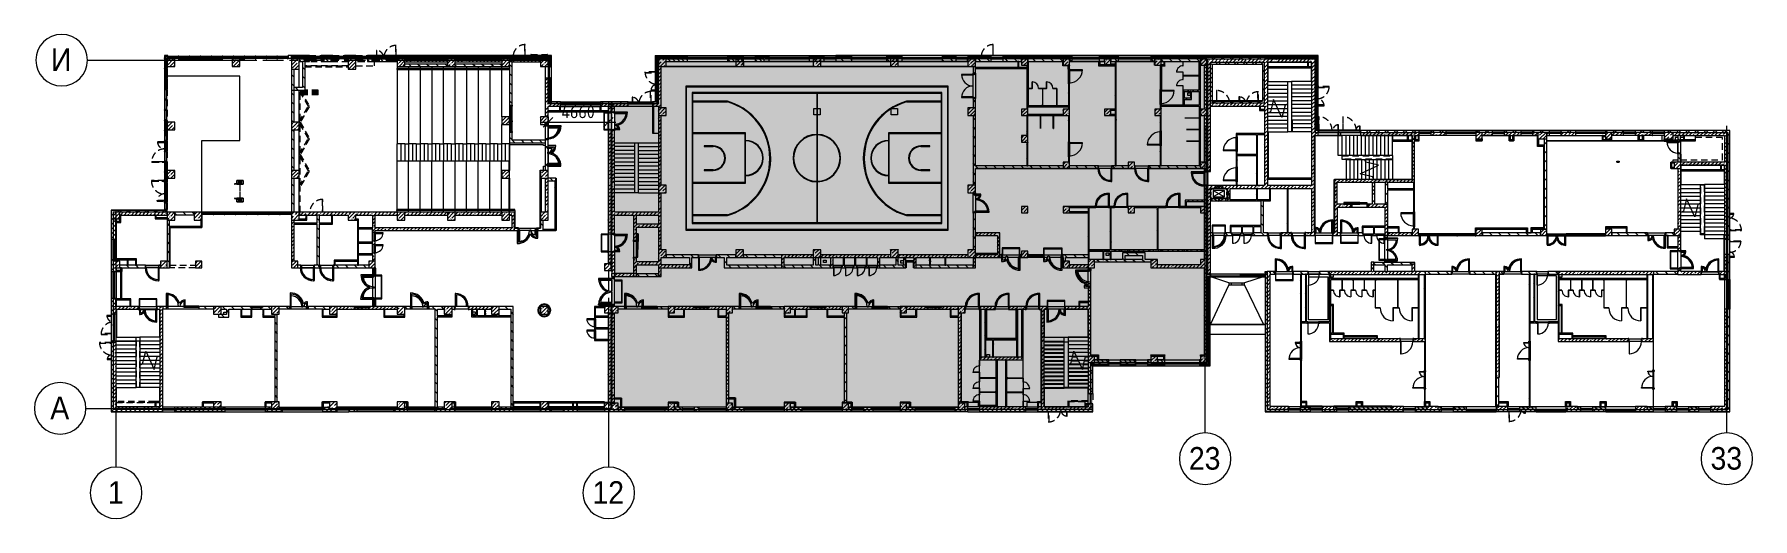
# Model space of a CAD drawing. Header units: millimetres. Extents: x 35157 to 232994, y -8553 to 29000.
# Drawn here: x 99756 to 232994, y -8553 to 29000 of the extents above; entities that cross this region are included whole.
import ezdxf

# ---------------------------------------------------------------- set-up
doc = ezdxf.new("R2010")
doc.units = ezdxf.units.MM
doc.linetypes.add('200_ШТРИХ__ш1_п0_6_', pattern=[800, 500, -300])
doc.linetypes.add('Осевая', pattern=[3175, 635, -476.25, 1587.5, -476.25])
for name, color, linetype, lineweight in [('A-ANNO-DIMS', 7, 'Continuous', 9), ('A-ANNO-DIMS-500', 7, 'Continuous', 9), ('A-DETL-18', 7, 'Continuous', 5), ('A-DETL-MBND-1', 7, '200_ШТРИХ__ш1_п0_6_', 9), ('A-DOOR-7', 7, 'Continuous', 5), ('A-GENM', 7, 'Continuous', 5), ('A-GLAZ-2', 7, 'Continuous', 5), ('A-GLAZ-CURT-2', 7, 'Continuous', 5), ('A-GLAZ-CWMG-2', 7, 'Continuous', 5), ('A-ROOF', 7, 'Continuous', 5), ('A-WALL', 7, 'Continuous', 9), ('A-WALL-9', 7, 'Continuous', 5), ('I-WALL-23', 7, 'Continuous', 5), ('M-EQPM-3', 7, 'Continuous', 5), ('S-COLS-1', 7, 'Continuous', 5), ('S-STRS-3', 7, 'Continuous', 5), ('S-STRS-MBND-2', 7, 'Continuous', 5), ('Оси', 7, 'Continuous', 9), ('Оси-1', 7, 'Continuous', 20), ('Оси-2', 7, 'Осевая', 9)]:
    doc.layers.add(name, color=color, linetype=linetype, lineweight=lineweight)
doc.layers.add('A-DETL-GENF-2', color=7, linetype='Continuous', lineweight=9, true_color=0xc0c0c0, transparency=0.4)
for name, color, linetype, lineweight, true_color in [('A-DETL-GENF-3', 7, 'Continuous', 5, 0xe2e2e2), ('A-DETL-GENF-4', 7, 'Continuous', 5, 0xaaaaaa), ('A-DETL-GENF-5', 7, 'Continuous', 5, 0xb7b7b7), ('A-DOOR-3', 7, 'Continuous', 5, 0xaaaaaa), ('A-DOOR-4', 7, 'Continuous', 5, 0xe2e2e2), ('A-DOOR-5', 7, 'Continuous', 5, 0xb7b7b7), ('A-DOOR-6', 7, 'Continuous', 5, 0x737373), ('A-DOOR-FRAM-2', 7, 'Continuous', 5, 0xe2e2e2), ('A-DOOR-FRAM-3', 7, 'Continuous', 5, 0xaaaaaa), ('A-DOOR-FRAM-4', 7, 'Continuous', 5, 0xb7b7b7), ('A-FLOR-1', 7, 'Continuous', 5, 0xaaaaaa), ('A-FLOR-2', 7, 'Continuous', 5, 0xb7b7b7), ('A-GENM-1', 7, 'Continuous', 5, 0x737373), ('A-GENM-2', 7, 'Continuous', 5, 0xe2ddcd), ('A-GLAZ-3', 7, 'Continuous', 5, 0x737373), ('A-GLAZ-CURT-3', 7, 'Continuous', 5, 0x737373), ('A-GLAZ-CWMG-3', 7, 'Continuous', 5, 0x383e42), ('A-GLAZ-CWMG-4', 7, 'Continuous', 5, 0x737373), ('A-WALL-10', 7, 'Continuous', 9, 0x737373), ('A-WALL-11', 7, 'Continuous', 5, 0x737373), ('A-WALL-PATT-1', 7, 'Continuous', 5, 0x787878), ('I-WALL-21', 7, 'Continuous', 5, 0xe7e7e7), ('I-WALL-22', 7, 'Continuous', 9, 0xe7e7e7), ('I-WALL-24', 7, 'Continuous', 5, 0x737373), ('I-WALL-25', 7, 'Continuous', 5, 0x787878), ('S-COLS-2', 7, 'Continuous', 5, 0x737373), ('S-STRS-2', 7, 'Continuous', 5, 0x737373), ('S-STRS-MBND-1', 7, 'Continuous', 5, 0x737373)]:
    doc.layers.add(name, color=color, linetype=linetype, lineweight=lineweight, true_color=true_color)
doc.styles.add('Arial_1', font='arial.ttf', dxfattribs={"width": 0.9, "height": 1750})
doc.styles.add('ISOCPEUR_4', font='isocpeur.ttf', dxfattribs={"width": 0.9, "height": 1000})
doc.dimstyles.new('ISO-2_0_0_9К_Средний_округл2_1', dxfattribs={"dimscale": 304.8, "dimtxt": 995.981176, "dimasz": 2.46063, "dimexe": 1.968504, "dimexo": 0, "dimgap": 0, "dimtad": 1, "dimdec": 0, "dimrnd": 10, "dimzin": 0, "dimdsep": 46, "dimtxsty": 'ISOCPEUR_4', "dimblk1": 'OBLIQUE', "dimblk2": 'OBLIQUE', "dimsah": 1, "dimcen": 0.09, "dimdle": 1.968504, "dimazin": 0, "dimtfac": 1, "dimtdec": 4, "dimtix": 1, "dimtmove": 0, "dimatfit": 3, "dimfxl": 1, "dimtvp": 1, "dimtolj": 1, "dimtzin": 0, "dimarcsym": 2})
pattern_1 = [(45, (-38790, -7650), (-285.123, 285.123), []), (45, (-38504.88, -7650), (-285.123, 285.123), [504.031, -100.806, 16.764, -84.042])]
pattern_2 = [(45, (-38790, -150), (-285.123, 285.123), []), (45, (-38504.88, -150), (-285.123, 285.123), [504.031, -100.806, 16.764, -84.042])]
pattern_3 = [(45, (105984, 0), (-353.5534, 353.5534), []), (135, (105984, 0), (-353.5534, -353.5534), [])]
pattern_4 = [(45, (105984, 0), (-285.1231, 285.1231), []), (45, (106269.13, 0), (-285.1231, 285.1231), [504.031, -100.806, 16.764, -84.042])]
pattern_5 = [(135, (105984, 0), (-176.7767, -176.7767), [])]
pattern_6 = [(135, (105984, 0), (-353.5534, -353.5534), [])]
pattern_7 = [(45, (105984, 0), (-176.7767, 176.7767), [])]
pattern_8 = [(135, (1826.41, 164.685), (-14.14214, -14.14214), []), (225, (1826.41, 164.685), (14.14214, -14.14214), [])]
pattern_9 = [(45, (-296.384, 164.685), (-14.1421, 14.1421), []), (135, (-296.384, 164.685), (-14.1421, -14.1421), [])]
pattern_10 = [(135, (1751.41, 164.685), (-14.14214, -14.14214), []), (225, (1751.41, 164.685), (14.14214, -14.14214), [])]
pattern_11 = [(45, (-371.384, 164.685), (-14.1421, 14.1421), []), (135, (-371.384, 164.685), (-14.1421, -14.1421), [])]
pattern_12 = [(135, (1576.41, 164.685), (-14.14214, -14.14214), []), (225, (1576.41, 164.685), (14.14214, -14.14214), [])]
pattern_13 = [(45, (-546.384, 164.685), (-14.1421, 14.1421), []), (135, (-546.384, 164.685), (-14.1421, -14.1421), [])]
pattern_14 = [(135, (105984, 0), (-377.1708, -377.1708), [533.4, -88.9, 17.78, -88.9]), (135, (105984, 376.94), (-377.1708, -377.1708), []), (50, (105984, 0), (637.6445, -55.7866), [66.675, -733.425]), (355, (105984, 0), (-123.3494, 668.6992), [53.34, -586.74]), (100.451, (106037.14, -4.65), (514.299, 612.908), [56.665, -623.315]), (46.184, (105984, 177.8), (948.7764, -147.1497), [100.012, -1100.137]), (96.636, (106063.1, 165.5), (830.909, 865.997), [84.998, -934.973]), (351.184, (105984, 177.8), (830.918, 865.988), [80.01, -880.11]), (21, (106072.9, 133.35), (530.6506, -357.9283), [66.675, -733.425]), (326, (106072.9, 133.35), (216.308, 644.6585), [53.34, -586.74]), (71.451, (106117.1, 103.5), (746.9596, 286.7243), [56.665, -623.315]), (37.5, (105984, 0), (10.81053, 295.9426), [16.764, -562.864, 16.764, -578.866, -588.962]), (37.5, (105984, 0), (10.81053, 295.9426), [-1175.258, 16.764, -572.198]), (7.5, (105984, 0), (233.86916, 350.63175), [16.764, -322.834, 16.764, -549.529, -224.472]), (7.5, (105984, 0), (233.86916, 350.63175), [-905.891, 16.764, -207.708]), (327.5, (105785.76, 0), (474.5678, -20.0513), [16.764, -205.486, 16.764, -676.656, -920.115]), (327.5, (105785.76, 0), (474.5678, -20.0513), [-915.67, 16.764, -903.351]), (317.5, (105696.86, 0), (518.4522, 88.9934), [16.764, -272.161, 16.764, -443.738, -653.415]), (317.5, (105696.86, 0), (518.4522, 88.9934), [-749.427, 16.764, -636.651])]
pattern_15 = [(135, (1751.41, 174.685), (-14.14214, -14.14214), []), (225, (1751.41, 174.685), (14.14214, -14.14214), [])]
pattern_16 = [(45, (-371.384, 174.685), (-14.1421, 14.1421), []), (135, (-371.384, 174.685), (-14.1421, -14.1421), [])]
pattern_17 = [(135, (1751.41, 104.685), (-14.14214, -14.14214), []), (225, (1751.41, 104.685), (14.14214, -14.14214), [])]
pattern_18 = [(45, (-371.384, 104.685), (-14.1421, 14.1421), []), (135, (-371.384, 104.685), (-14.1421, -14.1421), [])]
pattern_19 = [(135, (1951.41, 164.685), (-14.14214, -14.14214), []), (225, (1951.41, 164.685), (14.14214, -14.14214), [])]
pattern_20 = [(45, (-171.384, 164.685), (-14.1421, 14.1421), []), (135, (-171.384, 164.685), (-14.1421, -14.1421), [])]
pattern_21 = [(45, (105984, 0), (-530.33, 530.33), []), (135, (105984, 0), (-530.33, -530.33), [])]

msp = doc.modelspace()

# ---------------------------------------------------------------- texts
at = {"layer": 'Оси', "char_height": 1750, "attachment_point": 1, "style": 'Arial_1'}
for s, insert, width in [('\\fArial|b0|i0|c204|p34|;\\W.9;И', (101050.6, 27905.2), 1948.101), ('\\fArial|b0|i0|c204|p34|;\\W.9;А', (100992.5, 905.2), 1803.797), ('23', (189280.9, -3003), 3030.379), ('33', (229730.9, -3003), 3030.379), ('\\fArial|b0|i0|c204|p34|;\\W.9;1', (105456.4, -5649.6), 1515.189), ('12', (143030.9, -5649.6), 3030.379)]:
    msp.add_mtext(s, dxfattribs=dict(at, insert=insert, width=width))

# ---------------------------------------------------------------- blocks, each defined once
blk = doc.blocks.new('BSC_Колонна _Прямоугольная - 600х600-23286269-2_4_2_птичка')
at = {"layer": 'S-COLS-1'}
h = blk.add_hatch(dxfattribs=at)
h.set_pattern_fill('FP_70', color=256, style=0, pattern_type=2)
h.set_pattern_definition([(45, (-29509.74, -7600), (-285.123, 285.123), []), (45, (-29224.6, -7600), (-285.123, 285.123), [504.031, -100.806, 16.764, -84.042])])
h.paths.add_polyline_path([(-300, -300), (300, -300), (300, 300), (-300, 300)])
for p, q in [((300, 300), (-300, 300)), ((-300, 300), (-300, -300)), ((300, -300), (300, 300)), ((-300, -300), (300, -300))]:
    blk.add_line(p, q, dxfattribs=at)
blk = doc.blocks.new('BSC_Колонна _Прямоугольная - 500х500-23286270-2_4_2_птичка')
at = {"layer": 'S-COLS-1'}
h = blk.add_hatch(dxfattribs=at)
h.set_pattern_fill('FP_71', color=256, style=0, pattern_type=2)
h.set_pattern_definition(pattern_1)
h.paths.add_polyline_path([(-30, -250), (-30, 250), (-250, 250), (-250, -250)])
h = blk.add_hatch(dxfattribs=at)
h.set_pattern_fill('FP_71', color=256, style=0, pattern_type=2)
h.set_pattern_definition(pattern_1)
h.paths.add_polyline_path([(-30, -250), (250, -250), (250, 250), (-30, 250), (-30, 100)])
for p, q in [((-30, 250), (-250, 250)), ((-250, 250), (-250, -250)), ((-250, -250), (-30, -250))]:
    blk.add_line(p, q, dxfattribs=at)
at = {"layer": 'S-COLS-2'}
for p, q in [((250, 250), (-30, 250)), ((250, -250), (250, 250)), ((-30, -250), (250, -250))]:
    blk.add_line(p, q, dxfattribs=at)
blk = doc.blocks.new('BSC_Колонна _Прямоугольная - 500х500-V71-2_4_2_птичка')
at = {"layer": 'S-COLS-1'}
h = blk.add_hatch(dxfattribs=at)
h.set_pattern_fill('FP_72', color=256, style=0, pattern_type=2)
h.set_pattern_definition([(45, (-43160, -7650), (-285.123, 285.123), []), (45, (-42874.88, -7650), (-285.123, 285.123), [504.031, -100.806, 16.764, -84.042])])
h.paths.add_polyline_path([(-250, -250), (250, -250), (250, 250), (-250, 250)])
at = {"layer": 'S-COLS-2'}
for p, q in [((250, 250), (-250, 250)), ((-250, 250), (-250, -250)), ((250, -250), (250, 250)), ((-250, -250), (250, -250))]:
    blk.add_line(p, q, dxfattribs=at)
blk = doc.blocks.new('BSC_Колонна _Прямоугольная - 500х500-V72-2_4_2_птичка')
at = {"layer": 'S-COLS-1'}
h = blk.add_hatch(dxfattribs=at)
h.set_pattern_fill('FP_73', color=256, style=0, pattern_type=2)
h.set_pattern_definition([(45, (-47660, -7650), (-285.123, 285.123), []), (45, (-47374.88, -7650), (-285.123, 285.123), [504.031, -100.806, 16.764, -84.042])])
h.paths.add_polyline_path([(-250, -250), (250, -250), (250, 250), (-250, 250), (-250, 100)])
at = {"layer": 'S-COLS-2'}
for p, q in [((250, 250), (-250, 250)), ((-250, 250), (-250, -250)), ((250, -250), (250, 250)), ((-250, -250), (250, -250))]:
    blk.add_line(p, q, dxfattribs=at)
blk = doc.blocks.new('BSC_Колонна _Прямоугольная - 500х500-V73-2_4_2_птичка')
at = {"layer": 'S-COLS-1'}
h = blk.add_hatch(dxfattribs=at)
h.set_pattern_fill('FP_74', color=256, style=0, pattern_type=2)
h.set_pattern_definition([(45, (-52160, -7650), (-285.123, 285.123), []), (45, (-51874.88, -7650), (-285.123, 285.123), [504.031, -100.806, 16.764, -84.042])])
h.paths.add_polyline_path([(-250, -250), (250, -250), (250, 250), (-250, 250)])
at = {"layer": 'S-COLS-2'}
for p, q in [((250, 250), (-250, 250)), ((-250, 250), (-250, -250)), ((250, -250), (250, 250)), ((-250, -250), (250, -250))]:
    blk.add_line(p, q, dxfattribs=at)
blk = doc.blocks.new('BSC_Колонна _Прямоугольная - 500х500-V74-2_4_2_птичка')
at = {"layer": 'S-COLS-1'}
h = blk.add_hatch(dxfattribs=at)
h.set_pattern_fill('FP_75', color=256, style=0, pattern_type=2)
h.set_pattern_definition([(45, (-61160, -7650), (-285.1231, 285.1231), []), (45, (-60874.88, -7650), (-285.123, 285.123), [504.031, -100.806, 16.764, -84.042])])
h.paths.add_polyline_path([(-250, -250), (250, -250), (250, 250), (-250, 250)])
at = {"layer": 'S-COLS-2'}
for p, q in [((250, 250), (-250, 250)), ((-250, 250), (-250, -250)), ((250, -250), (250, 250)), ((-250, -250), (250, -250))]:
    blk.add_line(p, q, dxfattribs=at)
blk = doc.blocks.new('BSC_Колонна _Прямоугольная - 600х600-V75-2_4_2_птичка')
at = {"layer": 'S-COLS-1'}
h = blk.add_hatch(dxfattribs=at)
h.set_pattern_fill('FP_76', color=256, style=0, pattern_type=2)
h.set_pattern_definition([(45, (-25860, -200), (-285.123, 285.123), []), (45, (-25574.88, -200), (-285.123, 285.123), [504.031, -100.806, 16.764, -84.042])])
h.paths.add_polyline_path([(-105, -300), (300, -300), (300, 300), (-300, 300), (-300, -300)])
for p, q in [((300, 300), (-300, 300)), ((-300, 300), (-300, -300)), ((300, -300), (300, 300)), ((-300, -300), (300, -300))]:
    blk.add_line(p, q, dxfattribs=at)
blk = doc.blocks.new('BSC_Колонна _Прямоугольная - 600х600-V76-2_4_2_птичка')
at = {"layer": 'S-COLS-1'}
h = blk.add_hatch(dxfattribs=at)
h.set_pattern_fill('FP_77', color=256, style=0, pattern_type=2)
h.set_pattern_definition([(45, (-29509.74, -200), (-285.123, 285.123), []), (45, (-29224.6, -200), (-285.123, 285.123), [504.031, -100.806, 16.764, -84.042])])
h.paths.add_polyline_path([(-300, -300), (300, -300), (300, 300), (-300, 300)])
for p, q in [((300, 300), (-300, 300)), ((-300, 300), (-300, -300)), ((300, -300), (300, 300)), ((-300, -300), (300, -300))]:
    blk.add_line(p, q, dxfattribs=at)
blk = doc.blocks.new('BSC_Колонна _Прямоугольная - 500х500-V77-2_4_2_птичка')
at = {"layer": 'S-COLS-1'}
h = blk.add_hatch(dxfattribs=at)
h.set_pattern_fill('FP_78', color=256, style=0, pattern_type=2)
h.set_pattern_definition(pattern_2)
h.paths.add_polyline_path([(-50, -250), (-30, -250), (-30, 250), (-250, 250), (-250, -250)])
h = blk.add_hatch(dxfattribs=at)
h.set_pattern_fill('FP_78', color=256, style=0, pattern_type=2)
h.set_pattern_definition(pattern_2)
h.paths.add_polyline_path([(-6, -250), (250, -250), (250, 250), (-30, 250), (-30, -250)])
for p, q in [((-30, 250), (-250, 250)), ((-250, 250), (-250, -250)), ((-250, -250), (-30, -250))]:
    blk.add_line(p, q, dxfattribs=at)
at = {"layer": 'S-COLS-2'}
for p, q in [((250, 250), (-30, 250)), ((250, -250), (250, 250)), ((-30, -250), (250, -250))]:
    blk.add_line(p, q, dxfattribs=at)
blk = doc.blocks.new('BSC_Колонна _Прямоугольная - 500х500-V78-2_4_2_птичка')
at = {"layer": 'S-COLS-1'}
h = blk.add_hatch(dxfattribs=at)
h.set_pattern_fill('FP_79', color=256, style=0, pattern_type=2)
h.set_pattern_definition([(45, (-43160, -150), (-285.123, 285.123), []), (45, (-42874.88, -150), (-285.123, 285.123), [504.031, -100.806, 16.764, -84.042])])
h.paths.add_polyline_path([(-250, -250), (250, -250), (250, 250), (-250, 250), (-250, -30)])
at = {"layer": 'S-COLS-2'}
for p, q in [((250, 250), (-250, 250)), ((-250, 250), (-250, -250)), ((250, -250), (250, 250)), ((-250, -250), (250, -250))]:
    blk.add_line(p, q, dxfattribs=at)
blk = doc.blocks.new('BSC_Колонна _Прямоугольная - 500х500-V79-2_4_2_птичка')
at = {"layer": 'S-COLS-1'}
h = blk.add_hatch(dxfattribs=at)
h.set_pattern_fill('FP_80', color=256, style=0, pattern_type=2)
h.set_pattern_definition([(45, (-47660, -150), (-285.123, 285.123), []), (45, (-47374.88, -150), (-285.123, 285.123), [504.031, -100.806, 16.764, -84.042])])
h.paths.add_polyline_path([(-250, -250), (250, -250), (250, 250), (-250, 250), (-250, 80)])
at = {"layer": 'S-COLS-2'}
for p, q in [((250, 250), (-250, 250)), ((-250, 250), (-250, -250)), ((250, -250), (250, 250)), ((-250, -250), (250, -250))]:
    blk.add_line(p, q, dxfattribs=at)
blk = doc.blocks.new('BSC_Колонна _Прямоугольная - 500х500-V80-2_4_2_птичка')
at = {"layer": 'S-COLS-1'}
h = blk.add_hatch(dxfattribs=at)
h.set_pattern_fill('FP_81', color=256, style=0, pattern_type=2)
h.set_pattern_definition([(45, (-52160, -150), (-285.123, 285.123), []), (45, (-51874.88, -150), (-285.123, 285.123), [504.031, -100.806, 16.764, -84.042])])
h.paths.add_polyline_path([(-250, -250), (250, -250), (250, 250), (-250, 250)])
at = {"layer": 'S-COLS-2'}
for p, q in [((250, 250), (-250, 250)), ((-250, 250), (-250, -250)), ((250, -250), (250, 250)), ((-250, -250), (250, -250))]:
    blk.add_line(p, q, dxfattribs=at)
blk = doc.blocks.new('BSC_Колонна _Прямоугольная - 500х500-V81-2_4_2_птичка')
at = {"layer": 'S-COLS-1'}
h = blk.add_hatch(dxfattribs=at)
h.set_pattern_fill('FP_82', color=256, style=0, pattern_type=2)
h.set_pattern_definition([(45, (-61160, -150), (-285.123, 285.123), []), (45, (-60874.88, -150), (-285.123, 285.123), [504.031, -100.806, 16.764, -84.042])])
h.paths.add_polyline_path([(-159, -250), (250, -250), (250, 250), (-250, 250), (-250, -250)])
at = {"layer": 'S-COLS-2'}
for p, q in [((250, 250), (-250, 250)), ((-250, 250), (-250, -250)), ((250, -250), (250, 250)), ((-250, -250), (250, -250))]:
    blk.add_line(p, q, dxfattribs=at)
blk = doc.blocks.new('BSC_Колонна _Прямоугольная - 500х500-V82-2_4_2_птичка')
at = {"layer": 'S-COLS-1'}
h = blk.add_hatch(dxfattribs=at)
h.set_pattern_fill('FP_83', color=256, style=0, pattern_type=2)
h.set_pattern_definition([(45, (-65660, -150), (-285.1231, 285.1231), []), (45, (-65374.88, -150), (-285.1231, 285.1231), [504.031, -100.806, 16.764, -84.042])])
h.paths.add_polyline_path([(-22, -250), (250, -250), (250, 250), (-250, 250), (-250, -250)])
at = {"layer": 'S-COLS-2'}
for p, q in [((250, 250), (-250, 250)), ((-250, 250), (-250, -250)), ((250, -250), (250, 250)), ((-250, -250), (250, -250))]:
    blk.add_line(p, q, dxfattribs=at)
blk = doc.blocks.new('BSC_Колонна _Прямоугольная - 500х500-V83-2_4_2_птичка')
at = {"layer": 'S-COLS-1'}
h = blk.add_hatch(dxfattribs=at)
h.set_pattern_fill('FP_84', color=256, style=0, pattern_type=2)
h.set_pattern_definition([(45, (-75730, -3800), (-285.1231, 285.1231), []), (45, (-75444.88, -3800), (-285.1231, 285.1231), [504.031, -100.806, 16.764, -84.042])])
h.paths.add_polyline_path([(-250, -250), (250, -250), (250, 250), (-250, 250), (-250, -99)])
at = {"layer": 'S-COLS-2'}
for p, q in [((250, 250), (-250, 250)), ((-250, 250), (-250, -250)), ((250, -250), (250, 250)), ((-250, -250), (250, -250))]:
    blk.add_line(p, q, dxfattribs=at)
blk = doc.blocks.new('BSC_Колонна _Прямоугольная - 500х500-V84-2_4_2_птичка')
at = {"layer": 'S-COLS-1'}
h = blk.add_hatch(dxfattribs=at)
h.set_pattern_fill('FP_85', color=256, style=0, pattern_type=2)
h.set_pattern_definition([(45, (-80600, -3800), (-285.1231, 285.1231), []), (45, (-80314.88, -3800), (-285.1231, 285.1231), [504.031, -100.806, 16.764, -84.042])])
h.paths.add_polyline_path([(-121, -250), (250, -250), (250, 250), (-250, 250), (-250, -250)])
at = {"layer": 'S-COLS-2'}
for p, q in [((250, 250), (-250, 250)), ((-250, 250), (-250, -250)), ((250, -250), (250, 250)), ((-250, -250), (250, -250))]:
    blk.add_line(p, q, dxfattribs=at)
blk = doc.blocks.new('BSC_Колонна _Прямоугольная - 500х500-V85-2_4_2_птичка')
at = {"layer": 'S-COLS-1'}
h = blk.add_hatch(dxfattribs=at)
h.set_pattern_fill('FP_86', color=256, style=0, pattern_type=2)
h.set_pattern_definition([(45, (-65660, -7650), (-285.1231, 285.1231), []), (45, (-65374.88, -7650), (-285.1231, 285.1231), [504.031, -100.806, 16.764, -84.042])])
h.paths.add_polyline_path([(-22, -250), (250, -250), (250, 250), (-250, 250), (-250, -250)])
at = {"layer": 'S-COLS-2'}
for p, q in [((250, 250), (-250, 250)), ((-250, 250), (-250, -250)), ((250, -250), (250, 250)), ((-250, -250), (250, -250))]:
    blk.add_line(p, q, dxfattribs=at)
blk = doc.blocks.new('BSC_Колонна _Прямоугольная - 600х600-23205240-2_4_2_птичка')
at = {"layer": 'S-COLS-1'}
h = blk.add_hatch(dxfattribs=at)
h.set_pattern_fill('FP_87', color=256, style=0, pattern_type=2)
h.set_pattern_definition([(45, (-66460, -12000), (-285.1231, 285.1231), []), (45, (-66174.88, -12000), (-285.1231, 285.1231), [504.031, -100.806, 16.764, -84.042])])
h.paths.add_polyline_path([(-300, -300), (300, -300), (300, 300), (-300, 300)])
at = {"layer": 'S-COLS-2'}
for p, q in [((300, 300), (-300, 300)), ((-300, 300), (-300, -300)), ((300, -300), (300, 300)), ((-300, -300), (300, -300))]:
    blk.add_line(p, q, dxfattribs=at)
blk = doc.blocks.new('BSC_Колонна _Прямоугольная - 600х800-24078684-2_4_2_птичка')
at = {"layer": 'S-COLS-1'}
h = blk.add_hatch(dxfattribs=at)
h.set_pattern_fill('FP_88', color=256, style=0, pattern_type=2)
h.set_pattern_definition([(45, (-14010, -26700), (-285.123, 285.123), []), (45, (-13724.88, -26700), (-285.123, 285.123), [504.031, -100.806, 16.764, -84.042])])
h.paths.add_polyline_path([(300, -400), (300, 400), (-300, 400), (-300, -400)])
for p, q in [((300, 400), (-300, 400)), ((-300, 400), (-300, -400)), ((300, -400), (300, 400)), ((-300, -400), (300, -400))]:
    blk.add_line(p, q, dxfattribs=at)
blk = doc.blocks.new('BSC_Колонна _Прямоугольная - 600х600-V86-2_4_2_птичка')
at = {"layer": 'S-COLS-1'}
h = blk.add_hatch(dxfattribs=at)
h.set_pattern_fill('FP_90', color=256, style=0, pattern_type=2)
h.set_pattern_definition([(45, (-14010, -14900), (-285.123, 285.123), []), (45, (-13724.88, -14900), (-285.123, 285.123), [504.031, -100.806, 16.764, -84.042])])
h.paths.add_polyline_path([(-300, -300), (300, -300), (300, 300), (-300, 300), (-300, -208)])
for p, q in [((300, 300), (-300, 300)), ((-300, 300), (-300, -300)), ((300, -300), (300, 300)), ((-300, -300), (300, -300))]:
    blk.add_line(p, q, dxfattribs=at)
blk = doc.blocks.new('BSC_Колонна _Прямоугольная - 600х600-23295697-2_4_2_птичка')
at = {"layer": 'S-COLS-1'}
h = blk.add_hatch(dxfattribs=at)
h.set_pattern_fill('FP_91', color=256, style=0, pattern_type=2)
h.set_pattern_definition([(45, (-14010, -18150), (-285.123, 285.123), []), (45, (-13724.88, -18150), (-285.123, 285.123), [504.031, -100.806, 16.764, -84.042])])
h.paths.add_polyline_path([(-300, -300), (300, -300), (300, 300), (-300, 300)])
for p, q in [((300, 300), (-300, 300)), ((-300, 300), (-300, -300)), ((300, -300), (300, 300)), ((-300, -300), (300, -300))]:
    blk.add_line(p, q, dxfattribs=at)
blk = doc.blocks.new('BSC_Колонна _Прямоугольная - 600х600-V87-2_4_2_птичка')
at = {"layer": 'S-COLS-1'}
h = blk.add_hatch(dxfattribs=at)
h.set_pattern_fill('FP_92', color=256, style=0, pattern_type=2)
h.set_pattern_definition([(45, (-14010, -21900), (-285.123, 285.123), []), (45, (-13724.88, -21900), (-285.123, 285.123), [504.031, -100.806, 16.764, -84.042])])
h.paths.add_polyline_path([(-300, -300), (300, -300), (300, 300), (-300, 300)])
for p, q in [((300, 300), (-300, 300)), ((-300, 300), (-300, -300)), ((300, -300), (300, 300)), ((-300, -300), (300, -300))]:
    blk.add_line(p, q, dxfattribs=at)
blk = doc.blocks.new('BSC_Колонна _Прямоугольная - 600х600-V88-2_4_2_птичка')
at = {"layer": 'S-COLS-1'}
h = blk.add_hatch(dxfattribs=at)
h.set_pattern_fill('FP_93', color=256, style=0, pattern_type=2)
h.set_pattern_definition([(45, (-25860, -7600), (-285.123, 285.123), []), (45, (-25574.88, -7600), (-285.123, 285.123), [504.031, -100.806, 16.764, -84.042])])
h.paths.add_polyline_path([(-300, -300), (300, -300), (300, 300), (-300, 300), (-300, 150)])
for p, q in [((300, 300), (-300, 300)), ((-300, 300), (-300, -300)), ((300, -300), (300, 300)), ((-300, -300), (300, -300))]:
    blk.add_line(p, q, dxfattribs=at)
blk = doc.blocks.new('BSC_Колонна _Прямоугольная - 600х600-V89-2_4_2_птичка')
at = {"layer": 'S-COLS-1'}
h = blk.add_hatch(dxfattribs=at)
h.set_pattern_fill('FP_94', color=256, style=0, pattern_type=2)
h.set_pattern_definition([(45, (-26110, -26800), (-285.123, 285.123), []), (45, (-25824.88, -26800), (-285.123, 285.123), [504.031, -100.806, 16.764, -84.042])])
h.paths.add_polyline_path([(-300, -300), (300, -300), (300, 300), (-300, 300)])
for p, q in [((300, 300), (-300, 300)), ((-300, 300), (-300, -300)), ((300, -300), (300, 300)), ((-300, -300), (300, -300))]:
    blk.add_line(p, q, dxfattribs=at)
blk = doc.blocks.new('BSC_Колонна _Прямоугольная - 600х600-V90-2_4_2_птичка')
at = {"layer": 'S-COLS-1'}
h = blk.add_hatch(dxfattribs=at)
h.set_pattern_fill('FP_95', color=256, style=0, pattern_type=2)
h.set_pattern_definition([(45, (-26110, -14900), (-285.123, 285.123), []), (45, (-25824.88, -14900), (-285.123, 285.123), [504.031, -100.806, 16.764, -84.042])])
h.paths.add_polyline_path([(-300, -300), (300, -300), (300, 300), (-300, 300)])
for p, q in [((300, 300), (-300, 300)), ((-300, 300), (-300, -300)), ((300, -300), (300, 300)), ((-300, -300), (300, -300))]:
    blk.add_line(p, q, dxfattribs=at)
blk = doc.blocks.new('BSC_Колонна _Прямоугольная - 600х600-V91-2_4_2_птичка')
at = {"layer": 'S-COLS-1'}
h = blk.add_hatch(dxfattribs=at)
h.set_pattern_fill('FP_96', color=256, style=0, pattern_type=2)
h.set_pattern_definition([(45, (-66460, -17000), (-285.1231, 285.1231), []), (45, (-66174.88, -17000), (-285.1231, 285.1231), [504.031, -100.806, 16.764, -84.042])])
h.paths.add_polyline_path([(-300, -300), (300, -300), (300, 300), (-300, 300), (-300, 6)])
at = {"layer": 'S-COLS-2'}
for p, q in [((300, 300), (-300, 300)), ((-300, 300), (-300, -300)), ((300, -300), (300, 300)), ((-300, -300), (300, -300))]:
    blk.add_line(p, q, dxfattribs=at)
blk = doc.blocks.new('BSC_Колонна _Прямоугольная - 500х500-23287078-2_4_2_птичка')
at = {"layer": 'S-COLS-1'}
h = blk.add_hatch(dxfattribs=at)
h.set_pattern_fill('FP_98', color=256, style=0, pattern_type=2)
h.set_pattern_definition([(45, (-84450, -22950), (-285.1231, 285.1231), []), (45, (-84164.88, -22950), (-285.1231, 285.1231), [504.031, -100.806, 16.764, -84.042])])
h.paths.add_polyline_path([(-250, -250), (250, -250), (250, 250), (-250, 250), (-250, -160)])
at = {"layer": 'S-COLS-2'}
for p, q in [((250, 250), (-250, 250)), ((-250, 250), (-250, -250)), ((250, -250), (250, 250)), ((-250, -250), (250, -250))]:
    blk.add_line(p, q, dxfattribs=at)
blk = doc.blocks.new('110_Дверь_СКБ_1Ст_Внутренняя1 - Д-8 950x2100h_охрана-V92-2_4_2_птичка')
at = {"layer": 'A-DOOR-3'}
h = blk.add_hatch(dxfattribs=at)
h.set_pattern_fill('FP_23', color=256, style=0, pattern_type=2)
h.set_pattern_definition(pattern_8)
h.paths.add_polyline_path([(487.5, 100), (462.5, 100), (462.5, -100), (487.5, -100), (487.5, -34.8)])
at = {"layer": 'A-DOOR-4'}
h = blk.add_hatch(color=256, dxfattribs=at)
h.paths.add_polyline_path([(-437.5, 100), (-437.5, 20), (-402.5, 20), (-402.5, 60), (-412.5, 60), (-416.2, 100)])
h.paths.add_polyline_path([(437.5, 100), (437.5, 60), (427.5, 60), (427.5, 20), (462.5, 20), (462.5, 100)])
at = {"layer": 'A-DOOR-FRAM-2'}
for points in [[(-492.5, 108), (-492.5, 100), (-422.5, 100), (-422.5, 108)], [(-422.5, 20), (-437.5, 20), (-437.5, -100), (-422.5, -100), (-422.5, -34.8)], [(397.5, 950), (397.5, 100), (437.5, 100), (437.5, 950)], [(511.4, 108), (447.5, 108), (447.5, 100), (517.5, 100), (517.5, 108)], [(462.5, 20), (447.5, 20), (447.5, -100), (462.5, -100), (462.5, -34.8)], [(-492.5, -100), (-492.5, -108), (-422.5, -108), (-422.5, -100)], [(517.5, -100), (447.5, -100), (447.5, -108), (517.5, -108)]]:
    blk.add_hatch(color=256, dxfattribs=at).paths.add_polyline_path(points)
at = {"layer": 'A-DOOR-FRAM-3'}
h = blk.add_hatch(dxfattribs=at)
h.set_pattern_fill('FP_102', color=256, style=0, pattern_type=2)
h.set_pattern_definition(pattern_9)
h.paths.add_polyline_path([(-437.5, 100), (-462.5, 100), (-462.5, -100), (-437.5, -100), (-437.5, -34.8)])
at = {"layer": 'A-DOOR-3'}
for p, q in [((437.5, 950), (397.5, 950)), ((397.5, 950), (397.5, 100)), ((397.5, 100), (437.5, 100)), ((437.5, 100), (437.5, 950))]:
    blk.add_line(p, q, dxfattribs=at)
blk.add_arc((437.5, 100), 850, 90, 180, dxfattribs=at)
at = {"layer": 'A-DOOR-FRAM-3'}
for p, q in [((-422.5, 108), (-492.5, 108)), ((-492.5, 108), (-492.5, 100)), ((-492.5, 100), (-422.5, 100)), ((-437.5, 100), (-462.5, 100)), ((-462.5, 100), (-462.5, -100)), ((-412.5, 100), (-437.5, 100)), ((-437.5, 100), (-437.5, 20)), ((-437.5, -100), (-437.5, 100)), ((-422.5, 100), (-437.5, 100)), ((-437.5, 100), (-437.5, 99)), ((-437.5, 99), (-422.5, 99)), ((-437.5, 20), (-402.5, 20)), ((-422.5, 20), (-437.5, 20)), ((-437.5, 20), (-437.5, -100)), ((-422.5, 100), (-422.5, 108)), ((-422.5, 99), (-422.5, 100)), ((-422.5, -100), (-422.5, 20)), ((-412.5, 60), (-412.5, 100)), ((-402.5, 60), (-412.5, 60)), ((-402.5, 20), (-402.5, 60)), ((437.5, 60), (427.5, 60)), ((427.5, 60), (427.5, 20)), ((427.5, 20), (462.5, 20)), ((437.5, 100), (437.5, 60)), ((462.5, 100), (437.5, 100)), ((517.5, 108), (447.5, 108)), ((447.5, 108), (447.5, 100)), ((462.5, 100), (447.5, 100)), ((447.5, 100), (447.5, 99)), ((447.5, 100), (517.5, 100)), ((447.5, 99), (462.5, 99)), ((462.5, 20), (447.5, 20)), ((447.5, 20), (447.5, -100)), ((462.5, 20), (462.5, 100)), ((487.5, 100), (462.5, 100)), ((462.5, 100), (462.5, -100)), ((462.5, 99), (462.5, 100)), ((462.5, -100), (462.5, 20)), ((487.5, -100), (487.5, 100)), ((517.5, 100), (517.5, 108)), ((-422.5, -100), (-492.5, -100)), ((-492.5, -100), (-492.5, -108)), ((-492.5, -108), (-422.5, -108)), ((-462.5, -100), (-437.5, -100)), ((-437.5, -100), (-422.5, -100)), ((-422.5, -108), (-422.5, -100)), ((447.5, -100), (462.5, -100)), ((517.5, -100), (447.5, -100)), ((447.5, -100), (447.5, -108)), ((447.5, -108), (517.5, -108)), ((462.5, -100), (487.5, -100)), ((517.5, -108), (517.5, -100))]:
    blk.add_line(p, q, dxfattribs=at)
blk = doc.blocks.new('110_Дверь_СКБ_2Ст - Д-5_п_ Из игровой в коридор-32679362-2_4_2_птичка')
at = {"layer": 'A-DOOR-4'}
h = blk.add_hatch(color=256, dxfattribs=at)
h.paths.add_polyline_path([(652.5, 30), (712.5, 30), (712.5, 110), (662.5, 110), (662.5, 60), (652.5, 60)])
h.paths.add_polyline_path([(-687.5, 30), (-627.5, 30), (-627.5, 60), (-637.5, 60), (-637.5, 110), (-687.5, 110)])
for points in [[(-587.5, 110), (-587.5, 510), (-637.5, 510), (-637.5, 110)], [(612.5, 110), (662.5, 110), (662.5, 1010), (612.5, 1010), (612.5, 152.6)], [(712.5, -110), (712.5, 30), (697.5, 30), (697.5, -110)]]:
    blk.add_hatch(color=256, dxfattribs=at).paths.add_polyline_path(points)
at = {"layer": 'A-DOOR-FRAM-2'}
for points in [[(-672.5, 110), (-672.5, 118), (-742.5, 118), (-742.5, 110)], [(-672.5, -110), (-672.5, 30), (-687.5, 30), (-687.5, -110)], [(767.5, 110), (767.5, 118), (697.5, 118), (697.5, 110)], [(-672.5, -118), (-672.5, -110), (-742.5, -110), (-742.5, -118)], [(767.5, -118), (767.5, -110), (697.5, -110), (697.5, -118)]]:
    blk.add_hatch(color=256, dxfattribs=at).paths.add_polyline_path(points)
at = {"layer": 'A-DOOR-3'}
for p, q in [((-637.5, 510), (-637.5, 110)), ((-587.5, 510), (-637.5, 510)), ((-637.5, 110), (-587.5, 110)), ((-587.5, 110), (-587.5, 510)), ((662.5, 1010), (612.5, 1010)), ((612.5, 1010), (612.5, 110)), ((612.5, 110), (662.5, 110)), ((662.5, 110), (662.5, 1010))]:
    blk.add_line(p, q, dxfattribs=at)
for centre, radius, start, end in [((-637.5, 110), 400, 360, 90), ((662.5, 110), 900, 90, 180)]:
    blk.add_arc(centre, radius, start, end, dxfattribs=at)
at = {"layer": 'A-DOOR-FRAM-3'}
for p, q in [((-672.5, 118), (-742.5, 118)), ((-742.5, 118), (-742.5, 110)), ((-742.5, 110), (-672.5, 110)), ((-637.5, 110), (-687.5, 110)), ((-687.5, 110), (-687.5, 30)), ((-687.5, 30), (-627.5, 30)), ((-672.5, 30), (-687.5, 30)), ((-687.5, 30), (-687.5, -110)), ((-672.5, 110), (-672.5, 118)), ((-672.5, -110), (-672.5, 30)), ((-637.5, 60), (-637.5, 110)), ((-627.5, 60), (-637.5, 60)), ((-627.5, 30), (-627.5, 60)), ((662.5, 60), (652.5, 60)), ((652.5, 60), (652.5, 30)), ((652.5, 30), (712.5, 30)), ((662.5, 110), (662.5, 60)), ((712.5, 110), (662.5, 110)), ((767.5, 118), (697.5, 118)), ((697.5, 118), (697.5, 110)), ((697.5, 110), (767.5, 110)), ((712.5, 30), (697.5, 30)), ((697.5, 30), (697.5, -110)), ((712.5, 30), (712.5, 110)), ((712.5, -110), (712.5, 30)), ((767.5, 110), (767.5, 118)), ((-672.5, -110), (-742.5, -110)), ((-742.5, -110), (-742.5, -118)), ((-742.5, -118), (-672.5, -118)), ((-687.5, -110), (-672.5, -110)), ((-672.5, -118), (-672.5, -110)), ((697.5, -110), (712.5, -110)), ((767.5, -110), (697.5, -110)), ((697.5, -110), (697.5, -118)), ((697.5, -118), (767.5, -118)), ((767.5, -118), (767.5, -110))]:
    blk.add_line(p, q, dxfattribs=at)
blk = doc.blocks.new('110_Дверь_СКБ_1Ст_Внутренняя1 - Д-4 1100x2100h_су мгн-32375332-2_4_2_птичка')
at = {"layer": 'A-DOOR-3'}
h = blk.add_hatch(dxfattribs=at)
h.set_pattern_fill('FP_41', color=256, style=0, pattern_type=2)
h.set_pattern_definition(pattern_10)
h.paths.add_polyline_path([(562.5, 100), (537.5, 100), (537.5, -100), (562.5, -100)])
at = {"layer": 'A-DOOR-4'}
h = blk.add_hatch(color=256, dxfattribs=at)
h.paths.add_polyline_path([(512.5, 100), (512.5, 60), (502.5, 60), (502.5, 20), (537.5, 20), (537.5, 100)])
h.paths.add_polyline_path([(-487.5, 100), (-512.5, 100), (-512.5, 20), (-477.5, 20), (-477.5, 60), (-487.5, 60)])
at = {"layer": 'A-DOOR-FRAM-2'}
for points in [[(-567.5, 108), (-567.5, 100), (-497.5, 100), (-497.5, 108)], [(-497.5, 20), (-512.5, 20), (-512.5, -100), (-497.5, -100)], [(-487.5, 1100), (-487.5, 100), (-447.5, 100), (-447.5, 1100)], [(592.5, 108), (522.5, 108), (522.5, 100), (592.5, 100)], [(537.5, 20), (522.5, 20), (522.5, -100), (537.5, -100)], [(-567.5, -100), (-567.5, -108), (-497.5, -108), (-497.5, -100)], [(592.5, -100), (522.5, -100), (522.5, -108), (592.5, -108)]]:
    blk.add_hatch(color=256, dxfattribs=at).paths.add_polyline_path(points)
at = {"layer": 'A-DOOR-FRAM-3'}
h = blk.add_hatch(dxfattribs=at)
h.set_pattern_fill('FP_42', color=256, style=0, pattern_type=2)
h.set_pattern_definition(pattern_11)
h.paths.add_polyline_path([(-512.5, 100), (-537.5, 100), (-537.5, -100), (-512.5, -100)])
at = {"layer": 'A-DOOR-3'}
for p, q in [((-487.5, 1100), (-487.5, 100)), ((-447.5, 1100), (-487.5, 1100)), ((-487.5, 100), (-447.5, 100)), ((-447.5, 100), (-447.5, 1100))]:
    blk.add_line(p, q, dxfattribs=at)
blk.add_arc((-487.5, 100), 1000, 360, 90, dxfattribs=at)
at = {"layer": 'A-DOOR-FRAM-3'}
for p, q in [((-497.5, 108), (-567.5, 108)), ((-567.5, 108), (-567.5, 100)), ((-567.5, 100), (-497.5, 100)), ((-512.5, 100), (-537.5, 100)), ((-537.5, 100), (-537.5, -100)), ((-487.5, 100), (-512.5, 100)), ((-512.5, 100), (-512.5, 20)), ((-512.5, -100), (-512.5, 100)), ((-497.5, 100), (-512.5, 100)), ((-512.5, 100), (-512.5, 99)), ((-512.5, 99), (-497.5, 99)), ((-512.5, 20), (-477.5, 20)), ((-497.5, 20), (-512.5, 20)), ((-512.5, 20), (-512.5, -100)), ((-497.5, 100), (-497.5, 108)), ((-497.5, 99), (-497.5, 100)), ((-497.5, -100), (-497.5, 20)), ((-487.5, 60), (-487.5, 100)), ((-477.5, 60), (-487.5, 60)), ((-477.5, 20), (-477.5, 60)), ((512.5, 60), (502.5, 60)), ((502.5, 60), (502.5, 20)), ((502.5, 20), (537.5, 20)), ((512.5, 100), (512.5, 60)), ((537.5, 100), (512.5, 100)), ((592.5, 108), (522.5, 108)), ((522.5, 108), (522.5, 100)), ((537.5, 100), (522.5, 100)), ((522.5, 100), (522.5, 99)), ((522.5, 100), (592.5, 100)), ((522.5, 99), (537.5, 99)), ((537.5, 20), (522.5, 20)), ((522.5, 20), (522.5, -100)), ((537.5, 20), (537.5, 100)), ((562.5, 100), (537.5, 100)), ((537.5, 100), (537.5, -100)), ((537.5, 99), (537.5, 100)), ((537.5, -100), (537.5, 20)), ((562.5, -100), (562.5, 100)), ((592.5, 100), (592.5, 108)), ((-497.5, -100), (-567.5, -100)), ((-567.5, -100), (-567.5, -108)), ((-567.5, -108), (-497.5, -108)), ((-537.5, -100), (-512.5, -100)), ((-512.5, -100), (-497.5, -100)), ((-497.5, -108), (-497.5, -100)), ((522.5, -100), (537.5, -100)), ((592.5, -100), (522.5, -100)), ((522.5, -100), (522.5, -108)), ((522.5, -108), (592.5, -108)), ((537.5, -100), (562.5, -100)), ((592.5, -108), (592.5, -100))]:
    blk.add_line(p, q, dxfattribs=at)
blk = doc.blocks.new('120_Окно_СКБ_1Ст - 120_Окно_СКБ_1Ст 900х2500_h_ с форточкой-22876038-2_4_2_птичка')
at = {"layer": 'A-GLAZ-2'}
for p, q in [((-450, -127), (-450, -57)), ((-450, -57), (-380, -57)), ((450, -57), (-450, -57)), ((-380, -127), (-450, -127)), ((-450, -127), (-400, -127)), ((-380, -127), (-400, -127)), ((-400, -127), (-400, -137)), ((-400, -137), (400, -137)), ((400, -137), (-400, -137)), ((-380, -57), (-380, -127)), ((380, -87), (-380, -87)), ((-380, -87), (-380, -127)), ((-330, -137), (-330, -87)), ((-330, -107), (330, -107)), ((330, -117), (-330, -117)), ((330, -137), (330, -87)), ((380, -127), (380, -57)), ((380, -57), (450, -57)), ((380, -127), (380, -87)), ((450, -127), (380, -127)), ((400, -127), (380, -127)), ((400, -127), (450, -127)), ((400, -137), (400, -127)), ((450, -57), (450, -127))]:
    blk.add_line(p, q, dxfattribs=at)
blk = doc.blocks.new('120_Окно_СКБ_1Ст - 120_Окно_СКБ_1Ст 900х2500_h_ с форточкой-22877787-2_4_2_птичка')
at = {"layer": 'A-GLAZ-2'}
for p, q in [((-450, -127), (-450, -57)), ((-450, -57), (-380, -57)), ((450, -57), (-450, -57)), ((-380, -127), (-450, -127)), ((-450, -127), (-400, -127)), ((-380, -127), (-400, -127)), ((-400, -127), (-400, -137)), ((-400, -137), (400, -137)), ((400, -137), (-400, -137)), ((-380, -57), (-380, -127)), ((380, -87), (-380, -87)), ((-380, -87), (-380, -127)), ((-330, -137), (-330, -87)), ((-330, -107), (330, -107)), ((330, -117), (-330, -117)), ((330, -137), (330, -87)), ((380, -127), (380, -57)), ((380, -57), (450, -57)), ((380, -127), (380, -87)), ((450, -127), (380, -127)), ((400, -127), (380, -127)), ((400, -127), (450, -127)), ((400, -137), (400, -127)), ((450, -57), (450, -127))]:
    blk.add_line(p, q, dxfattribs=at)
blk = doc.blocks.new('110_Дверь_СКБ_2Ст_Внутренняя - ДН-7д_л__ ДОО_Дв_1450x2100h_Загрузочная_ Помещение холодильных камер-21737406-2_4_2_птичка')
at = {"layer": 'A-DETL-MBND-1'}
for points in [[(-662.5, 283), (-662.5, 600), (-742.5, 600), (-742.5, 283)], [(767.5, 283), (767.5, 990), (687.5, 990), (687.5, 283)]]:
    blk.add_hatch(color=256, dxfattribs=at).paths.add_polyline_path(points)
for p, q in [((-742.5, 600), (-742.5, 283)), ((-662.5, 600), (-742.5, 600)), ((-662.5, 283), (-662.5, 600)), ((767.5, 990), (687.5, 990)), ((687.5, 990), (687.5, 283)), ((767.5, 283), (767.5, 990))]:
    blk.add_line(p, q, dxfattribs=at)
for centre, radius, start, end in [((-742.5, 40), 560, 26.054046, 90), ((767.5, 40), 950, 90, 165)]:
    blk.add_arc(centre, radius, start, end, dxfattribs=at)
blk = doc.blocks.new('110_Дверь_СКБ_1Ст_Внутренняя1 - ДН-6д_ ДОО_Дв_1150x2100-24253098-2_4_2_птичка')
at = {"layer": 'A-DETL-MBND-1'}
blk.add_hatch(color=256, dxfattribs=at).paths.add_polyline_path([(-472.5, 283), (-472.5, 1090), (-512.5, 1090), (-512.5, 283)])
for p, q in [((-512.5, 1090), (-512.5, 283)), ((-472.5, 1090), (-512.5, 1090)), ((-472.5, 283), (-472.5, 1090))]:
    blk.add_line(p, q, dxfattribs=at)
blk.add_arc((-512.5, 40), 1050, 13.41257, 90, dxfattribs=at)
blk = doc.blocks.new('Прямоугольный импост - Импост структурный с накладкой - 190мм-22856075-2_4_2_птичка')
at = {"layer": 'A-GLAZ-CWMG-2'}
for p, q in [((0, 190), (-50, 190)), ((-50, 190), (-50, 40)), ((-50, 40), (-40, 40)), ((-40, 0), (-50, 0)), ((-50, 0), (-50, -17)), ((-40, 40), (-40, 0)), ((-10, 0), (-10, 40)), ((-10, 40), (0, 40)), ((0, 0), (-10, 0)), ((0, 40), (0, 190)), ((0, -17), (0, 0)), ((-50, -17), (0, -17))]:
    blk.add_line(p, q, dxfattribs=at)
blk = doc.blocks.new('Прямоугольный импост - Импост структурный с накладкой - 190мм-V93-2_4_2_птичка')
at = {"layer": 'A-GLAZ-CWMG-2'}
for p, q in [((0, 190), (-50, 190)), ((-50, 190), (-50, 40)), ((-50, 40), (-40, 40)), ((-40, 0), (-50, 0)), ((-50, 0), (-50, -17)), ((-40, 40), (-40, 0)), ((-10, 0), (-10, 40)), ((-10, 40), (0, 40)), ((0, 0), (-10, 0)), ((0, 40), (0, 188)), ((0, -17), (0, 0)), ((-50, -17), (0, -17))]:
    blk.add_line(p, q, dxfattribs=at)
blk = doc.blocks.new('DOR_Проход в стене_Прямоугольный - 1050x1150 EI30-23344994-2_4_2_птичка')
at = {"layer": 'A-DOOR-3'}
for p, q in [((525, 100), (-525, 100)), ((525, -100), (-525, -100))]:
    blk.add_line(p, q, dxfattribs=at)
blk = doc.blocks.new('Прямоугольный импост - Импост структурный с накладкой - 190мм-22856805-2_4_2_птичка')
at = {"layer": 'A-GLAZ-CWMG-2'}
for p, q in [((0, 17), (-50, 17)), ((-50, 17), (-50, 0)), ((-50, 0), (-40, 0)), ((-40, 0), (-40, -40)), ((-10, -40), (-10, 0)), ((-10, 0), (0, 0)), ((0, 11), (0, 17)), ((-40, -40), (-50, -40)), ((-50, -40), (-50, -190)), ((-50, -190), (0, -190)), ((0, -40), (-10, -40))]:
    blk.add_line(p, q, dxfattribs=at)
blk = doc.blocks.new('BSC_Колонна _Прямоугольная - 600х600-23205375-2_4_2_птичка')
at = {"layer": 'S-COLS-1'}
h = blk.add_hatch(dxfattribs=at)
h.set_pattern_fill('FP_103', color=256, style=0, pattern_type=2)
h.set_pattern_definition([(45, (-54460, -12000), (-285.123, 285.123), []), (45, (-54174.88, -12000), (-285.123, 285.123), [504.031, -100.806, 16.764, -84.042])])
h.paths.add_polyline_path([(-300, -300), (300, -300), (300, 300), (-300, 300)])
at = {"layer": 'S-COLS-2'}
for p, q in [((300, 300), (-300, 300)), ((-300, 300), (-300, -300)), ((300, -300), (300, 300)), ((-300, -300), (300, -300))]:
    blk.add_line(p, q, dxfattribs=at)
blk = doc.blocks.new('BSC_Колонна _Прямоугольная - 600х600-V94-2_4_2_птичка')
at = {"layer": 'S-COLS-1'}
h = blk.add_hatch(dxfattribs=at)
h.set_pattern_fill('FP_104', color=256, style=0, pattern_type=2)
h.set_pattern_definition([(45, (-42460, -26800), (-285.123, 285.123), []), (45, (-42174.88, -26800), (-285.123, 285.123), [504.031, -100.806, 16.764, -84.042])])
h.paths.add_polyline_path([(-300, -300), (300, -300), (300, 300), (-300, 300), (-300, 39)])
at = {"layer": 'S-COLS-2'}
for p, q in [((300, 300), (-300, 300)), ((-300, 300), (-300, -300)), ((300, -300), (300, 300)), ((-300, -300), (300, -300))]:
    blk.add_line(p, q, dxfattribs=at)
blk = doc.blocks.new('110_Дверь_СКБ_2Ст - Д-6_л__ ДОО_Дв_1450x2100h_Дверь из раздевальной в коридор-V95-2_4_2_птичка')
at = {"layer": 'A-DOOR-3'}
h = blk.add_hatch(dxfattribs=at)
h.set_pattern_fill('FP_26', color=256, style=0, pattern_type=2)
h.set_pattern_definition(pattern_12)
h.paths.add_polyline_path([(737.5, 100), (712.5, 100), (712.5, -100), (737.5, -100)])
at = {"layer": 'A-DOOR-4'}
h = blk.add_hatch(color=256, dxfattribs=at)
h.paths.add_polyline_path([(712.5, 100), (662.5, 100), (662.5, 50), (652.5, 50), (652.5, 20), (712.5, 20)])
h.paths.add_polyline_path([(-627.5, 20), (-627.5, 50), (-637.5, 50), (-637.5, 100), (-687.5, 100), (-687.5, 20)])
for points in [[(-587.5, 100), (-587.5, 450), (-637.5, 450), (-637.5, 100)], [(662.5, 100), (662.5, 1050), (612.5, 1050), (612.5, 100)]]:
    blk.add_hatch(color=256, dxfattribs=at).paths.add_polyline_path(points)
at = {"layer": 'A-DOOR-FRAM-2'}
for points in [[(-672.5, 100), (-672.5, 108), (-742.5, 108), (-742.5, 100)], [(-672.5, 20), (-687.5, 20), (-687.5, -100), (-672.5, -94.3)], [(767.5, 100), (767.5, 108), (697.5, 108), (697.5, 100)], [(712.5, 20), (697.5, 20), (697.5, -100), (712.5, -100)], [(-672.5, -100), (-742.5, -100), (-742.5, -108), (-672.5, -108)], [(767.5, -108), (767.5, -100), (697.5, -100), (697.5, -108)]]:
    blk.add_hatch(color=256, dxfattribs=at).paths.add_polyline_path(points)
at = {"layer": 'A-DOOR-FRAM-3'}
h = blk.add_hatch(dxfattribs=at)
h.set_pattern_fill('FP_27', color=256, style=0, pattern_type=2)
h.set_pattern_definition(pattern_13)
h.paths.add_polyline_path([(-687.5, -94.3), (-687.5, 100), (-712.5, 100), (-712.5, -100), (-687.5, -100)])
at = {"layer": 'A-DOOR-5'}
for p, q in [((-637.5, 450), (-637.5, 100)), ((-587.5, 450), (-637.5, 450)), ((-637.5, 100), (-587.5, 100)), ((-587.5, 100), (-587.5, 450)), ((662.5, 1050), (612.5, 1050)), ((612.5, 1050), (612.5, 100)), ((612.5, 100), (662.5, 100)), ((662.5, 100), (662.5, 1050))]:
    blk.add_line(p, q, dxfattribs=at)
for centre, radius, start, end in [((-637.5, 100), 350, 360, 90), ((662.5, 100), 950, 90, 180)]:
    blk.add_arc(centre, radius, start, end, dxfattribs=at)
at = {"layer": 'A-DOOR-FRAM-4'}
for p, q in [((-672.5, 108), (-742.5, 108)), ((-742.5, 108), (-742.5, 100)), ((-742.5, 100), (-672.5, 100)), ((-687.5, 100), (-712.5, 100)), ((-712.5, 100), (-712.5, -100)), ((-637.5, 100), (-687.5, 100)), ((-687.5, 100), (-687.5, 20)), ((-687.5, -100), (-687.5, 100)), ((-687.5, 20), (-627.5, 20)), ((-672.5, 20), (-687.5, 20)), ((-687.5, 20), (-687.5, -100)), ((-672.5, 100), (-672.5, 108)), ((-672.5, -100), (-672.5, 20)), ((-637.5, 50), (-637.5, 100)), ((-627.5, 50), (-637.5, 50)), ((-627.5, 20), (-627.5, 50)), ((662.5, 50), (652.5, 50)), ((652.5, 50), (652.5, 20)), ((652.5, 20), (712.5, 20)), ((662.5, 100), (662.5, 50)), ((712.5, 100), (662.5, 100)), ((767.5, 108), (697.5, 108)), ((697.5, 108), (697.5, 100)), ((697.5, 100), (767.5, 100)), ((712.5, 20), (697.5, 20)), ((697.5, 20), (697.5, -100)), ((712.5, 20), (712.5, 100)), ((737.5, 100), (712.5, 100)), ((712.5, 100), (712.5, -100)), ((712.5, -100), (712.5, 20)), ((737.5, -100), (737.5, 100)), ((767.5, 100), (767.5, 108)), ((-672.5, -100), (-742.5, -100)), ((-742.5, -100), (-742.5, -108)), ((-742.5, -108), (-672.5, -108)), ((-712.5, -100), (-687.5, -100)), ((-687.5, -100), (-672.5, -100)), ((-672.5, -108), (-672.5, -100)), ((697.5, -100), (712.5, -100)), ((767.5, -100), (697.5, -100)), ((697.5, -100), (697.5, -108)), ((697.5, -108), (767.5, -108)), ((712.5, -100), (737.5, -100)), ((767.5, -108), (767.5, -100))]:
    blk.add_line(p, q, dxfattribs=at)
blk = doc.blocks.new('Системная панель - Стекло - 40мм-22858580-2_4_2_птичка')
at = {"layer": 'A-GLAZ-CURT-2'}
for p, q in [((372.5, 40), (-372.5, 40)), ((-372.5, 40), (-372.5, 0)), ((-372.5, 0), (372.5, 0)), ((372.5, 0), (372.5, 40))]:
    blk.add_line(p, q, dxfattribs=at)
blk = doc.blocks.new('Системная панель - Стекло - 40мм-22858442-2_4_2_птичка')
at = {"layer": 'A-GLAZ-CURT-2'}
h = blk.add_hatch(dxfattribs=at)
h.set_pattern_fill('FP_106', color=256, style=0, pattern_type=2)
h.set_pattern_definition([(135, (19050.1, -4371.1), (-1414.21, -1414.21), [1000, -3000]), (135, (19550.1, -5371.1), (-1414.21, -1414.21), [3000, -1000]), (135, (20050.1, -3371.1), (-1414.21, -1414.21), [1000, -3000])])
h.paths.add_polyline_path([(385, 40), (-385, 40), (-385, 0), (385, 0)])
for p, q in [((385, 40), (-385, 40)), ((-385, 40), (-385, 0)), ((-385, 0), (385, 0)), ((385, 0), (385, 40))]:
    blk.add_line(p, q, dxfattribs=at)
blk = doc.blocks.new('Системная панель - Стекло - 40мм-V96-2_4_2_птичка')
at = {"layer": 'A-GLAZ-CURT-2'}
for p, q in [((385, 40), (-385, 40)), ((-385, 40), (-385, 0)), ((-385, 0), (385, 0)), ((385, 0), (385, 40))]:
    blk.add_line(p, q, dxfattribs=at)
blk = doc.blocks.new('Системная панель - Стекло - 40мм-23190197-2_4_2_птичка')
at = {"layer": 'A-GLAZ-CURT-2'}
for p, q in [((269, 40), (-269, 40)), ((-269, 40), (-269, 0)), ((-269, 0), (269, 0)), ((269, 0), (269, 40))]:
    blk.add_line(p, q, dxfattribs=at)
blk = doc.blocks.new('Прямоугольный импост - Импост структурный с накладкой - 190мм-22858300-2_4_2_птичка')
at = {"layer": 'A-GLAZ-CWMG-2'}
for p, q in [((-50, 0), (-50, 17)), ((-50, 17), (0, 17)), ((-40, 0), (-50, 0)), ((-40, -40), (-40, 0)), ((0, 0), (-10, 0)), ((-10, 0), (-10, -40)), ((0, 17), (0, 0)), ((-50, -190), (-50, -40)), ((-50, -40), (-40, -40)), ((0, -190), (-50, -190)), ((-10, -40), (0, -40)), ((0, -40), (0, -190))]:
    blk.add_line(p, q, dxfattribs=at)
blk = doc.blocks.new('Прямоугольный импост - Импост структурный с накладкой - 190мм-22856798-2_4_2_птичка')
at = {"layer": 'A-GLAZ-CWMG-2'}
for p, q in [((-25, 0), (-25, 17)), ((-25, 17), (25, 17)), ((-15, 0), (-25, 0)), ((-15, -40), (-15, 0)), ((25, 0), (15, 0)), ((15, 0), (15, -40)), ((25, 17), (25, 0)), ((-25, -190), (-25, -40)), ((-25, -40), (-15, -40)), ((25, -190), (-25, -190)), ((15, -40), (25, -40)), ((25, -40), (25, -190))]:
    blk.add_line(p, q, dxfattribs=at)
blk = doc.blocks.new('Прямоугольный импост - Импост структурный с накладкой - 190мм-23186008-2_4_2_птичка')
at = {"layer": 'A-GLAZ-CWMG-3'}
for points in [[(3854, 19975), (3871, 19975), (3871, 20725), (3854, 20725), (3854, 20476)], [(4031, 19975), (4061, 19978), (4061, 20725), (3911, 20725), (3911, 19975), (3958, 19975)]]:
    blk.add_hatch(color=256, dxfattribs=at).paths.add_polyline_path(points)
at = {"layer": 'A-GLAZ-CWMG-2'}
for p, q in [((3854, 20725), (3854, 19975)), ((4061, 20725), (4061, 19975)), ((3871, 19975), (3854, 19975)), ((4061, 19975), (4031, 19975))]:
    blk.add_line(p, q, dxfattribs=at)
blk = doc.blocks.new('Прямоугольный импост - Импост структурный с накладкой - 160мм-22858437-2_4_2_птичка')
at = {"layer": 'A-GLAZ-CWMG-2'}
for p, q in [((3854, 23925), (3854, 23175)), ((4011, 23925), (4011, 23175))]:
    blk.add_line(p, q, dxfattribs=at)
blk = doc.blocks.new('Системная панель - Стекло - 40мм-V97-2_4_2_птичка')
at = {"layer": 'A-GLAZ-CURT-2'}
for p, q in [((385, 40), (-385, 40)), ((-385, 40), (-385, 0)), ((-385, 0), (385, 0)), ((385, 0), (385, 40))]:
    blk.add_line(p, q, dxfattribs=at)
blk = doc.blocks.new('Системная панель - Стекло - 40мм-V98-2_4_2_птичка')
at = {"layer": 'A-GLAZ-CURT-2'}
h = blk.add_hatch(dxfattribs=at)
h.set_pattern_fill('FP_107', color=256, style=0, pattern_type=2)
h.set_pattern_definition([(135, (23850.1, -4371.1), (-1414.21, -1414.21), [1000, -3000]), (135, (24350.1, -5371.1), (-1414.21, -1414.21), [3000, -1000]), (135, (24850.1, -3371.1), (-1414.21, -1414.21), [1000, -3000])])
h.paths.add_polyline_path([(385, 40), (-385, 40), (-385, 0), (385, 0)])
for p, q in [((385, 40), (-385, 40)), ((-385, 40), (-385, 0)), ((-385, 0), (385, 0)), ((385, 0), (385, 40))]:
    blk.add_line(p, q, dxfattribs=at)
blk = doc.blocks.new('Прямоугольный импост - Импост структурный с накладкой - 160мм-23190189-2_4_2_птичка')
at = {"layer": 'A-GLAZ-CWMG-2'}
for p, q in [((3854, 15925), (3871, 15925)), ((3854, 15925), (3854, 15408)), ((4011, 15925), (4011, 15408))]:
    blk.add_line(p, q, dxfattribs=at)
blk = doc.blocks.new('Системная панель - Стекло - 40мм-22856069-2_4_2_птичка')
at = {"layer": 'A-GLAZ-CURT-2'}
for p, q in [((397.5, 0), (-397.5, 0)), ((-397.5, 0), (-397.5, -40)), ((397.5, -40), (397.5, 0)), ((-397.5, -40), (397.5, -40))]:
    blk.add_line(p, q, dxfattribs=at)
blk = doc.blocks.new('Системная панель - Стекло - 40мм-22856070-2_4_2_птичка')
at = {"layer": 'A-GLAZ-CURT-2'}
h = blk.add_hatch(dxfattribs=at)
h.set_pattern_fill('FP_108', color=256, style=0, pattern_type=2)
h.set_pattern_definition([(45, (-9285, -26790), (-1414.21, 1414.21), [1000, -3000]), (45, (-10285, -27290), (-1414.21, 1414.21), [3000, -1000]), (45, (-8285, -27790), (-1414.21, 1414.21), [1000, -3000])])
h.paths.add_polyline_path([(410, -40), (410, 0), (-410, 0), (-410, -40)])
for p, q in [((410, 0), (-410, 0)), ((-410, 0), (-410, -40)), ((-410, -40), (410, -40)), ((410, -40), (410, 0))]:
    blk.add_line(p, q, dxfattribs=at)
blk = doc.blocks.new('Системная панель - Стекло - 40мм-V99-2_4_2_птичка')
at = {"layer": 'A-GLAZ-CURT-2'}
for p, q in [((410, 0), (-410, 0)), ((-410, 0), (-410, -40)), ((-410, -40), (410, -40)), ((410, -40), (410, 0))]:
    blk.add_line(p, q, dxfattribs=at)
blk = doc.blocks.new('Системная панель - Стекло - 40мм-22856305-2_4_2_птичка')
at = {"layer": 'A-GLAZ-CURT-2'}
h = blk.add_hatch(dxfattribs=at)
h.set_pattern_fill('FP_109', color=256, style=0, pattern_type=2)
h.set_pattern_definition([(45, (-11835.1, -26790), (-1414.21, 1414.21), [1000, -3000]), (45, (-12835.1, -27290), (-1414.21, 1414.21), [3000, -1000]), (45, (-10835.1, -27790), (-1414.21, 1414.21), [1000, -3000])])
h.paths.add_polyline_path([(410, -40), (410, 0), (-410, 0), (-410, -40)])
for p, q in [((410, 0), (-410, 0)), ((-410, 0), (-410, -40)), ((-410, -40), (410, -40)), ((410, -40), (410, 0))]:
    blk.add_line(p, q, dxfattribs=at)
blk = doc.blocks.new('Системная панель - Стекло - 40мм-V100-2_4_2_птичка')
at = {"layer": 'A-GLAZ-CURT-2'}
for p, q in [((410, 0), (-410, 0)), ((-410, 0), (-410, -40)), ((-410, -40), (410, -40)), ((410, -40), (410, 0))]:
    blk.add_line(p, q, dxfattribs=at)
blk = doc.blocks.new('Системная панель - Стекло - 40мм-V101-2_4_2_птичка')
at = {"layer": 'A-GLAZ-CURT-2'}
for p, q in [((397.5, 0), (-397.5, 0)), ((-397.5, 0), (-397.5, -40)), ((397.5, -40), (397.5, 0)), ((-397.5, -40), (397.5, -40))]:
    blk.add_line(p, q, dxfattribs=at)
blk = doc.blocks.new('Прямоугольный импост - Импост структурный с накладкой - 190мм-22856073-2_4_2_птичка')
at = {"layer": 'A-GLAZ-CWMG-2'}
for p, q in [((-50, 40), (-50, 190)), ((-50, 190), (0, 190)), ((-40, 40), (-50, 40)), ((-50, -17), (-50, 0)), ((-50, 0), (-40, 0)), ((-40, 0), (-40, 40)), ((-10, 40), (-10, 0)), ((0, 40), (-10, 40)), ((-10, 0), (0, 0)), ((0, 190), (0, 40)), ((0, 0), (0, -17)), ((0, -17), (-50, -17))]:
    blk.add_line(p, q, dxfattribs=at)
blk = doc.blocks.new('Прямоугольный импост - Импост структурный с накладкой - 160мм-22794259-2_4_2_птичка')
at = {"layer": 'A-GLAZ-CWMG-2'}
for p, q in [((4160, 27307), (4935, 27307)), ((4160, 27150), (4935, 27150))]:
    blk.add_line(p, q, dxfattribs=at)
blk = doc.blocks.new('Прямоугольный импост - Импост структурный с накладкой - 160мм-20149070-2_4_2_птичка')
at = {"layer": 'A-GLAZ-CWMG-2'}
for p, q in [((8385, 27307), (9185, 27307)), ((8385, 27150), (9185, 27150))]:
    blk.add_line(p, q, dxfattribs=at)
blk = doc.blocks.new('Прямоугольный импост - Импост структурный с накладкой - 160мм-22794460-2_4_2_птичка')
at = {"layer": 'A-GLAZ-CWMG-2'}
for p, q in [((10935, 27307), (11285, 27307)), ((10935, 27150), (11285, 27150))]:
    blk.add_line(p, q, dxfattribs=at)
blk = doc.blocks.new('Прямоугольный импост - Импост структурный с накладкой - 160мм-22794342-2_4_2_птичка')
at = {"layer": 'A-GLAZ-CWMG-2'}
for p, q in [((11285, 27307), (11735, 27307)), ((11285, 27150), (11735, 27150))]:
    blk.add_line(p, q, dxfattribs=at)
blk = doc.blocks.new('Прямоугольный импост - Импост структурный с накладкой - 190мм-22856065-2_4_2_птичка')
at = {"layer": 'A-GLAZ-CWMG-2'}
for p, q in [((-25, 40), (-25, 190)), ((-25, 190), (25, 190)), ((-15, 40), (-25, 40)), ((-25, -17), (-25, 0)), ((-25, 0), (-15, 0)), ((-15, 0), (-15, 40)), ((15, 40), (15, 0)), ((25, 40), (15, 40)), ((15, 0), (25, 0)), ((25, 190), (25, 40)), ((25, 0), (25, -17)), ((25, -17), (-25, -17))]:
    blk.add_line(p, q, dxfattribs=at)
blk = doc.blocks.new('Прямоугольный импост - Импост структурный с накладкой - 190мм-V102-2_4_2_птичка')
at = {"layer": 'A-GLAZ-CWMG-2'}
for p, q in [((-50, 190), (-50, 40)), ((-50, 40), (-40, 40)), ((-40, 0), (-50, 0)), ((-50, 0), (-50, -17)), ((-40, 40), (-40, 0)), ((-10, 0), (-10, 40)), ((-10, 40), (0, 40)), ((0, 0), (-10, 0)), ((0, 40), (0, 190)), ((0, -17), (0, 0)), ((-50, -17), (0, -17))]:
    blk.add_line(p, q, dxfattribs=at)
blk = doc.blocks.new('BSC_Колонна _Прямоугольная - 500х500-V103-2_4_2_птичка')
at = {"layer": 'S-COLS-1'}
h = blk.add_hatch(dxfattribs=at)
h.set_pattern_fill('FP_110', color=256, style=0, pattern_type=2)
h.set_pattern_definition([(45, (-56660, -150), (-285.123, 285.123), []), (45, (-56374.88, -150), (-285.123, 285.123), [504.031, -100.806, 16.764, -84.042])])
h.paths.add_polyline_path([(-250, -250), (250, -250), (250, 250), (-250, 250), (-250, 80)])
at = {"layer": 'S-COLS-2'}
for p, q in [((250, 250), (-250, 250)), ((-250, 250), (-250, -250)), ((250, -250), (250, 250)), ((-250, -250), (250, -250))]:
    blk.add_line(p, q, dxfattribs=at)
blk = doc.blocks.new('BSC_Колонна _Прямоугольная - 500х500-V104-2_4_2_птичка')
at = {"layer": 'S-COLS-1'}
h = blk.add_hatch(dxfattribs=at)
h.set_pattern_fill('FP_111', color=256, style=0, pattern_type=2)
h.set_pattern_definition([(45, (-56660, -7650), (-285.123, 285.123), []), (45, (-56374.88, -7650), (-285.123, 285.123), [504.031, -100.806, 16.764, -84.042])])
h.paths.add_polyline_path([(-250, -250), (250, -250), (250, 250), (-250, 250), (-250, 100)])
at = {"layer": 'S-COLS-2'}
for p, q in [((250, 250), (-250, 250)), ((-250, 250), (-250, -250)), ((250, -250), (250, 250)), ((-250, -250), (250, -250))]:
    blk.add_line(p, q, dxfattribs=at)
blk = doc.blocks.new('BSC_Колонна _Прямоугольная - 600х600-V105-2_4_2_птичка')
at = {"layer": 'S-COLS-1'}
h = blk.add_hatch(dxfattribs=at)
h.set_pattern_fill('FP_112', color=256, style=0, pattern_type=2)
h.set_pattern_definition([(45, (-33310, -7600), (-285.123, 285.123), []), (45, (-33024.88, -7600), (-285.123, 285.123), [504.031, -100.806, 16.764, -84.042])])
h.paths.add_polyline_path([(-135, -300), (300, -300), (300, 300), (-300, 300), (-300, -300)])
for p, q in [((300, 300), (-300, 300)), ((-300, 300), (-300, -300)), ((300, -300), (300, 300)), ((-300, -300), (300, -300))]:
    blk.add_line(p, q, dxfattribs=at)
blk = doc.blocks.new('BSC_Колонна _Прямоугольная - 600х600-V106-2_4_2_птичка')
at = {"layer": 'S-COLS-1'}
h = blk.add_hatch(dxfattribs=at)
h.set_pattern_fill('FP_113', color=256, style=0, pattern_type=2)
h.set_pattern_definition([(45, (-33310, -200), (-285.123, 285.123), []), (45, (-33024.88, -200), (-285.123, 285.123), [504.031, -100.806, 16.764, -84.042])])
h.paths.add_polyline_path([(-300, -300), (300, -300), (300, 300), (-300, 300)])
for p, q in [((300, 300), (-300, 300)), ((-300, 300), (-300, -300)), ((300, -300), (300, 300)), ((-300, -300), (300, -300))]:
    blk.add_line(p, q, dxfattribs=at)
blk = doc.blocks.new('BSC_Колонна _Прямоугольная - 600х600-V107-2_4_2_птичка')
at = {"layer": 'S-COLS-1'}
h = blk.add_hatch(dxfattribs=at)
h.set_pattern_fill('FP_114', color=256, style=0, pattern_type=2)
h.set_pattern_definition([(45, (-42460, -17000), (-285.123, 285.123), []), (45, (-42174.88, -17000), (-285.123, 285.123), [504.031, -100.806, 16.764, -84.042])])
h.paths.add_polyline_path([(-300, -300), (300, -300), (300, 300), (-300, 300)])
at = {"layer": 'S-COLS-2'}
for p, q in [((300, 300), (-300, 300)), ((-300, 300), (-300, -300)), ((300, -300), (300, 300)), ((-300, -300), (300, -300))]:
    blk.add_line(p, q, dxfattribs=at)
blk = doc.blocks.new('BSC_Колонна _Прямоугольная - 600х600-V108-2_4_2_птичка')
at = {"layer": 'S-COLS-1'}
h = blk.add_hatch(dxfattribs=at)
h.set_pattern_fill('FP_115', color=256, style=0, pattern_type=2)
h.set_pattern_definition([(45, (-42460, -23000), (-285.123, 285.123), []), (45, (-42174.88, -23000), (-285.123, 285.123), [504.031, -100.806, 16.764, -84.042])])
h.paths.add_polyline_path([(-300, -300), (300, -300), (300, 300), (-300, 300), (-300, -210)])
at = {"layer": 'S-COLS-2'}
for p, q in [((300, 300), (-300, 300)), ((-300, 300), (-300, -300)), ((300, -300), (300, 300)), ((-300, -300), (300, -300))]:
    blk.add_line(p, q, dxfattribs=at)
blk = doc.blocks.new('BSC_Колонна _Прямоугольная - 600х600-V109-2_4_2_птичка')
at = {"layer": 'S-COLS-1'}
h = blk.add_hatch(dxfattribs=at)
h.set_pattern_fill('FP_116', color=256, style=0, pattern_type=2)
h.set_pattern_definition([(45, (-60460, -12000), (-285.1231, 285.1231), []), (45, (-60174.88, -12000), (-285.1231, 285.1231), [504.031, -100.806, 16.764, -84.042])])
h.paths.add_polyline_path([(-300, -300), (300, -300), (300, 300), (-300, 300), (-300, -201)])
at = {"layer": 'S-COLS-2'}
for p, q in [((300, 300), (-300, 300)), ((-300, 300), (-300, -300)), ((300, -300), (300, 300)), ((-300, -300), (300, -300))]:
    blk.add_line(p, q, dxfattribs=at)
blk = doc.blocks.new('Системная панель - Стекло - 40мм-V110-2_4_2_птичка')
at = {"layer": 'A-GLAZ-CURT-2'}
h = blk.add_hatch(dxfattribs=at)
h.set_pattern_fill('FP_117', color=256, style=0, pattern_type=2)
h.set_pattern_definition([(45, (-17860.3, -26790), (-1414.21, 1414.21), [1000, -3000]), (45, (-18860.3, -27290), (-1414.21, 1414.21), [3000, -1000]), (45, (-16860.3, -27790), (-1414.21, 1414.21), [1000, -3000])])
h.paths.add_polyline_path([(-410, -40), (410, -40), (410, 0), (-410, 0)])
for p, q in [((410, 0), (-410, 0)), ((-410, 0), (-410, -40)), ((-410, -40), (410, -40)), ((410, -40), (410, 0))]:
    blk.add_line(p, q, dxfattribs=at)
blk = doc.blocks.new('Системная панель - Стекло - 40мм-V111-2_4_2_птичка')
at = {"layer": 'A-GLAZ-CURT-2'}
for p, q in [((410, 0), (-410, 0)), ((-410, 0), (-410, -40)), ((-410, -40), (410, -40)), ((410, -40), (410, 0))]:
    blk.add_line(p, q, dxfattribs=at)
blk = doc.blocks.new('120_Окно_СКБ_2Ст - 120_Окно_СКБ_2Ст 2100х2400 _мал створка справа_-22446225-2_4_2_птичка')
at = {"layer": 'A-GLAZ-2'}
for p, q in [((-1050, -127), (-1050, -57)), ((-1050, -57), (-980, -57)), ((1050, -57), (-1050, -57)), ((-980, -127), (-1050, -127)), ((-1050, -127), (-1000, -127)), ((-980, -127), (-1000, -127)), ((-1000, -127), (-1000, -137)), ((-1000, -137), (170, -137)), ((170, -137), (-1000, -137)), ((-980, -57), (-980, -127)), ((150, -87), (-980, -87)), ((-980, -87), (-980, -127)), ((-930, -137), (-930, -87)), ((-930, -107), (100, -107)), ((100, -117), (-930, -117)), ((100, -137), (100, -87)), ((150, -127), (150, -57)), ((150, -57), (220, -57)), ((150, -127), (150, -87)), ((220, -127), (150, -127)), ((170, -127), (150, -127)), ((170, -127), (200, -127)), ((170, -137), (170, -127)), ((220, -127), (200, -127)), ((200, -127), (200, -137)), ((200, -137), (1000, -137)), ((1000, -137), (200, -137)), ((220, -57), (220, -127)), ((980, -87), (220, -87)), ((220, -87), (220, -127)), ((270, -137), (270, -87)), ((270, -107), (930, -107)), ((930, -117), (270, -117)), ((930, -137), (930, -87)), ((980, -127), (980, -57)), ((980, -57), (1050, -57)), ((980, -127), (980, -87)), ((1050, -127), (980, -127)), ((1000, -127), (980, -127)), ((1000, -127), (1050, -127)), ((1000, -137), (1000, -127)), ((1050, -57), (1050, -127))]:
    blk.add_line(p, q, dxfattribs=at)
blk = doc.blocks.new('120_Окно_СКБ_1Ст - 120_Окно_СКБ_1Ст 900х2500_h_-22445987-2_4_2_птичка')
at = {"layer": 'A-GLAZ-3'}
for p, q in [((-450, -127), (-450, -57)), ((-450, -57), (-380, -57)), ((450, -57), (-450, -57)), ((-380, -127), (-450, -127)), ((-450, -127), (-400, -127)), ((-380, -127), (-400, -127)), ((-400, -127), (-400, -137)), ((-400, -137), (400, -137)), ((400, -137), (-400, -137)), ((-380, -57), (-380, -127)), ((380, -87), (-380, -87)), ((-380, -87), (-380, -127)), ((-330, -137), (-330, -87)), ((-330, -107), (330, -107)), ((330, -117), (-330, -117)), ((330, -137), (330, -87)), ((380, -127), (380, -57)), ((380, -57), (450, -57)), ((380, -127), (380, -87)), ((450, -127), (380, -127)), ((400, -127), (380, -127)), ((400, -127), (450, -127)), ((400, -137), (400, -127)), ((450, -57), (450, -127))]:
    blk.add_line(p, q, dxfattribs=at)
blk = doc.blocks.new('120_Окно_СКБ_2Ст - 120_Окно_СКБ_2Ст 3100х2500 _мал_створка слева_-22446080-2_4_2_птичка')
at = {"layer": 'A-GLAZ-3'}
for p, q in [((-1550, -127), (-1550, -57)), ((-1550, -57), (-1480, -57)), ((1550, -57), (-1550, -57)), ((-1480, -127), (-1550, -127)), ((-1550, -127), (-1500, -127)), ((-1480, -127), (-1500, -127)), ((-1500, -127), (-1500, -137)), ((-1500, -137), (670, -137)), ((670, -137), (-1500, -137)), ((-1480, -57), (-1480, -127)), ((650, -87), (-1480, -87)), ((-1480, -87), (-1480, -127)), ((-1430, -137), (-1430, -87)), ((-1430, -107), (600, -107)), ((600, -117), (-1430, -117)), ((600, -137), (600, -87)), ((650, -127), (650, -57)), ((650, -57), (720, -57)), ((650, -127), (650, -87)), ((720, -127), (650, -127)), ((670, -127), (650, -127)), ((670, -127), (700, -127)), ((670, -137), (670, -127)), ((720, -127), (700, -127)), ((700, -127), (700, -137)), ((700, -137), (1500, -137)), ((1500, -137), (700, -137)), ((720, -57), (720, -127)), ((1480, -87), (720, -87)), ((720, -87), (720, -127)), ((770, -137), (770, -87)), ((770, -107), (1430, -107)), ((1430, -117), (770, -117)), ((1430, -137), (1430, -87)), ((1480, -127), (1480, -57)), ((1480, -57), (1550, -57)), ((1480, -127), (1480, -87)), ((1550, -127), (1480, -127)), ((1500, -127), (1480, -127)), ((1500, -127), (1550, -127)), ((1500, -137), (1500, -127)), ((1550, -57), (1550, -127))]:
    blk.add_line(p, q, dxfattribs=at)
blk = doc.blocks.new('120_Окно_СКБ_1Ст - 120_Окно_СКБ_1Ст 900х2500_h_-20664874-2_4_2_птичка')
at = {"layer": 'A-GLAZ-3'}
for p, q in [((-450, -127), (-450, -57)), ((-450, -57), (-380, -57)), ((450, -57), (-450, -57)), ((-380, -127), (-450, -127)), ((-450, -127), (-400, -127)), ((-380, -127), (-400, -127)), ((-400, -127), (-400, -137)), ((-400, -137), (400, -137)), ((400, -137), (-400, -137)), ((-380, -57), (-380, -127)), ((380, -87), (-380, -87)), ((-380, -87), (-380, -127)), ((-330, -137), (-330, -87)), ((-330, -107), (330, -107)), ((330, -117), (-330, -117)), ((330, -137), (330, -87)), ((380, -127), (380, -57)), ((380, -57), (450, -57)), ((380, -127), (380, -87)), ((450, -127), (380, -127)), ((400, -127), (380, -127)), ((400, -127), (450, -127)), ((400, -137), (400, -127)), ((450, -57), (450, -127))]:
    blk.add_line(p, q, dxfattribs=at)
blk = doc.blocks.new('120_Окно_СКБ_2Ст - 120_Окно_СКБ_2Ст 2100х2500 _мал створка СЛЕВА_-22446485-2_4_2_птичка')
at = {"layer": 'A-GLAZ-3'}
for p, q in [((-1050, -127), (-1050, -57)), ((-1050, -57), (-980, -57)), ((1050, -57), (-1050, -57)), ((-980, -127), (-1050, -127)), ((-1050, -127), (-1000, -127)), ((-980, -127), (-1000, -127)), ((-1000, -127), (-1000, -137)), ((-1000, -137), (-200, -137)), ((-200, -137), (-1000, -137)), ((-980, -57), (-980, -127)), ((-220, -87), (-980, -87)), ((-980, -87), (-980, -127)), ((-930, -137), (-930, -87)), ((-930, -107), (-270, -107)), ((-270, -117), (-930, -117)), ((-270, -137), (-270, -87)), ((-220, -127), (-220, -57)), ((-220, -57), (-150, -57)), ((-220, -127), (-220, -87)), ((-150, -127), (-220, -127)), ((-200, -127), (-220, -127)), ((-200, -127), (-170, -127)), ((-200, -137), (-200, -127)), ((-150, -127), (-170, -127)), ((-170, -127), (-170, -137)), ((-170, -137), (1000, -137)), ((1000, -137), (-170, -137)), ((-150, -57), (-150, -127)), ((980, -87), (-150, -87)), ((-150, -87), (-150, -127)), ((-100, -137), (-100, -87)), ((-100, -107), (930, -107)), ((930, -117), (-100, -117)), ((930, -137), (930, -87)), ((980, -127), (980, -57)), ((980, -57), (1050, -57)), ((980, -127), (980, -87)), ((1050, -127), (980, -127)), ((1000, -127), (980, -127)), ((1000, -127), (1050, -127)), ((1000, -137), (1000, -127)), ((1050, -57), (1050, -127))]:
    blk.add_line(p, q, dxfattribs=at)
blk = doc.blocks.new('120_Окно_СКБ_2Ст - 120_Окно_СКБ_2Ст 3100х2500 _мал_ створка слева-2_-22446420-2_4_2_птичка')
at = {"layer": 'A-GLAZ-3'}
for p, q in [((-1550, -127), (-1550, -57)), ((-1550, -57), (-1480, -57)), ((1550, -57), (-1550, -57)), ((-1480, -127), (-1550, -127)), ((-1550, -127), (-1500, -127)), ((-1480, -127), (-1500, -127)), ((-1500, -127), (-1500, -137)), ((-1500, -137), (-700, -137)), ((-700, -137), (-1500, -137)), ((-1480, -57), (-1480, -127)), ((-720, -87), (-1480, -87)), ((-1480, -87), (-1480, -127)), ((-1430, -137), (-1430, -87)), ((-1430, -107), (-770, -107)), ((-770, -117), (-1430, -117)), ((-770, -137), (-770, -87)), ((-720, -127), (-720, -57)), ((-720, -57), (-650, -57)), ((-720, -127), (-720, -87)), ((-650, -127), (-720, -127)), ((-700, -127), (-720, -127)), ((-700, -127), (-670, -127)), ((-700, -137), (-700, -127)), ((-650, -127), (-670, -127)), ((-670, -127), (-670, -137)), ((-670, -137), (1500, -137)), ((1500, -137), (-670, -137)), ((-650, -57), (-650, -127)), ((1480, -87), (-650, -87)), ((-650, -87), (-650, -127)), ((-600, -137), (-600, -87)), ((-600, -107), (1430, -107)), ((1430, -117), (-600, -117)), ((1430, -137), (1430, -87)), ((1480, -127), (1480, -57)), ((1480, -57), (1550, -57)), ((1480, -127), (1480, -87)), ((1550, -127), (1480, -127)), ((1500, -127), (1480, -127)), ((1500, -127), (1550, -127)), ((1500, -137), (1500, -127)), ((1550, -57), (1550, -127))]:
    blk.add_line(p, q, dxfattribs=at)
blk = doc.blocks.new('120_Окно_СКБ_2Ст - 120_Окно_СКБ_2Ст 3100х2500 _мал_ створка слева-2_-V112-2_4_2_птичка')
at = {"layer": 'A-GLAZ-3'}
for p, q in [((-1550, -127), (-1550, -57)), ((-1550, -57), (-1480, -57)), ((1550, -57), (-1550, -57)), ((-1480, -127), (-1550, -127)), ((-1550, -127), (-1500, -127)), ((-1480, -127), (-1500, -127)), ((-1500, -127), (-1500, -137)), ((-1500, -137), (-700, -137)), ((-700, -137), (-1500, -137)), ((-1480, -57), (-1480, -127)), ((-720, -87), (-1480, -87)), ((-1480, -87), (-1480, -127)), ((-1430, -137), (-1430, -87)), ((-1430, -107), (-770, -107)), ((-770, -117), (-1430, -117)), ((-770, -137), (-770, -87)), ((-720, -127), (-720, -57)), ((-720, -57), (-650, -57)), ((-720, -127), (-720, -87)), ((-650, -127), (-720, -127)), ((-700, -127), (-720, -127)), ((-700, -127), (-670, -127)), ((-700, -137), (-700, -127)), ((-650, -127), (-670, -127)), ((-670, -127), (-670, -137)), ((-670, -137), (1500, -137)), ((1500, -137), (-670, -137)), ((-650, -57), (-650, -127)), ((1480, -87), (-650, -87)), ((-650, -87), (-650, -127)), ((-600, -137), (-600, -87)), ((-600, -107), (1430, -107)), ((1430, -117), (-600, -117)), ((1430, -137), (1430, -87)), ((1480, -127), (1480, -57)), ((1480, -57), (1550, -57)), ((1480, -127), (1480, -87)), ((1550, -127), (1480, -127)), ((1500, -127), (1480, -127)), ((1500, -127), (1550, -127)), ((1500, -137), (1500, -127)), ((1550, -57), (1550, -127))]:
    blk.add_line(p, q, dxfattribs=at)
blk = doc.blocks.new('120_Окно_СКБ_2Ст - 120_Окно_СКБ_2Ст 3100х2500 _мал_ створка слева-2_-V113-2_4_2_птичка')
at = {"layer": 'A-GLAZ-3'}
for p, q in [((-1550, -127), (-1550, -57)), ((-1550, -57), (-1480, -57)), ((1550, -57), (-1550, -57)), ((-1480, -127), (-1550, -127)), ((-1550, -127), (-1503, -127)), ((-1480, -127), (-1500, -127)), ((-1500, -127), (-1500, -137)), ((-1500, -137), (-700, -137)), ((-700, -137), (-1500, -137)), ((-1480, -57), (-1480, -127)), ((-720, -87), (-1480, -87)), ((-1480, -87), (-1480, -127)), ((-1430, -137), (-1430, -87)), ((-1430, -107), (-770, -107)), ((-770, -117), (-1430, -117)), ((-770, -137), (-770, -87)), ((-720, -127), (-720, -57)), ((-720, -57), (-650, -57)), ((-720, -127), (-720, -87)), ((-650, -127), (-720, -127)), ((-700, -127), (-720, -127)), ((-700, -127), (-670, -127)), ((-700, -137), (-700, -127)), ((-650, -127), (-670, -127)), ((-670, -127), (-670, -137)), ((-670, -137), (1500, -137)), ((1500, -137), (-670, -137)), ((-650, -57), (-650, -127)), ((1480, -87), (-650, -87)), ((-650, -87), (-650, -127)), ((-600, -137), (-600, -87)), ((-600, -107), (1430, -107)), ((1430, -117), (-600, -117)), ((1430, -137), (1430, -87)), ((1480, -127), (1480, -57)), ((1480, -57), (1550, -57)), ((1480, -127), (1480, -87)), ((1550, -127), (1480, -127)), ((1500, -127), (1480, -127)), ((1500, -127), (1550, -127)), ((1500, -137), (1500, -127)), ((1550, -57), (1550, -127))]:
    blk.add_line(p, q, dxfattribs=at)
blk = doc.blocks.new('120_Окно_СКБ_2Ст - 120_Окно_СКБ_2Ст 2100х2500 _мал створка СЛЕВА_-V114-2_4_2_птичка')
at = {"layer": 'A-GLAZ-3'}
for p, q in [((-1050, -127), (-1050, -57)), ((-1050, -57), (-980, -57)), ((1050, -57), (-1050, -57)), ((-980, -127), (-1050, -127)), ((-1050, -127), (-1000, -127)), ((-980, -127), (-1000, -127)), ((-1000, -127), (-1000, -137)), ((-1000, -137), (-200, -137)), ((-200, -137), (-1000, -137)), ((-980, -57), (-980, -127)), ((-220, -87), (-980, -87)), ((-980, -87), (-980, -127)), ((-930, -137), (-930, -87)), ((-930, -107), (-270, -107)), ((-270, -117), (-930, -117)), ((-270, -137), (-270, -87)), ((-220, -127), (-220, -57)), ((-220, -57), (-150, -57)), ((-220, -127), (-220, -87)), ((-150, -127), (-220, -127)), ((-200, -127), (-220, -127)), ((-200, -127), (-170, -127)), ((-200, -137), (-200, -127)), ((-150, -127), (-170, -127)), ((-170, -127), (-170, -137)), ((-170, -137), (1000, -137)), ((1000, -137), (-170, -137)), ((-150, -57), (-150, -127)), ((980, -87), (-150, -87)), ((-150, -87), (-150, -127)), ((-100, -137), (-100, -87)), ((-100, -107), (930, -107)), ((930, -117), (-100, -117)), ((930, -137), (930, -87)), ((980, -127), (980, -57)), ((980, -57), (1050, -57)), ((980, -127), (980, -87)), ((1050, -127), (980, -127)), ((1000, -127), (980, -127)), ((1000, -127), (1050, -127)), ((1000, -137), (1000, -127)), ((1050, -57), (1050, -127))]:
    blk.add_line(p, q, dxfattribs=at)
blk = doc.blocks.new('120_Окно_СКБ_2Ст - 120_Окно_СКБ_2Ст 2800х2500_створка_-22445922-2_4_2_птичка')
at = {"layer": 'A-GLAZ-2'}
for p, q in [((-1400, -127), (-1400, -57)), ((-1400, -57), (-1330, -57)), ((1400, -57), (-1400, -57)), ((-1330, -127), (-1400, -127)), ((-1400, -127), (-1350, -127)), ((-1330, -127), (-1350, -127)), ((-1350, -127), (-1350, -137)), ((-1350, -137), (520, -137)), ((520, -137), (-1350, -137)), ((-1330, -57), (-1330, -127)), ((500, -87), (-1330, -87)), ((-1330, -87), (-1330, -127)), ((-1280, -137), (-1280, -87)), ((-1280, -107), (450, -107)), ((450, -117), (-1280, -117)), ((450, -137), (450, -87)), ((500, -127), (500, -57)), ((500, -57), (570, -57)), ((500, -127), (500, -87)), ((570, -127), (500, -127)), ((520, -127), (500, -127)), ((520, -127), (550, -127)), ((520, -137), (520, -127)), ((570, -127), (550, -127)), ((550, -127), (550, -137)), ((550, -137), (1350, -137)), ((1350, -137), (550, -137)), ((570, -57), (570, -127)), ((1330, -87), (570, -87)), ((570, -87), (570, -127)), ((620, -137), (620, -87)), ((620, -107), (1280, -107)), ((1280, -117), (620, -117)), ((1280, -137), (1280, -87)), ((1330, -127), (1330, -57)), ((1330, -57), (1400, -57)), ((1330, -127), (1330, -87)), ((1400, -127), (1330, -127)), ((1350, -127), (1330, -127)), ((1350, -127), (1400, -127)), ((1350, -137), (1350, -127)), ((1400, -57), (1400, -127))]:
    blk.add_line(p, q, dxfattribs=at)
blk = doc.blocks.new('120_Окно_СКБ_2Ст - 120_Окно_СКБ_2Ст 3100х2500 _мал_створка слева_ 2-22446355-2_4_2_птичка')
at = {"layer": 'A-GLAZ-2'}
for p, q in [((-1550, -127), (-1550, -57)), ((-1550, -57), (-1480, -57)), ((1550, -57), (-1550, -57)), ((-1480, -127), (-1550, -127)), ((-1550, -127), (-1500, -127)), ((-1480, -127), (-1500, -127)), ((-1500, -127), (-1500, -137)), ((-1500, -137), (670, -137)), ((670, -137), (-1500, -137)), ((-1480, -57), (-1480, -127)), ((650, -87), (-1480, -87)), ((-1480, -87), (-1480, -127)), ((-1430, -137), (-1430, -87)), ((-1430, -107), (600, -107)), ((600, -117), (-1430, -117)), ((600, -137), (600, -87)), ((650, -127), (650, -57)), ((650, -57), (720, -57)), ((650, -127), (650, -87)), ((720, -127), (650, -127)), ((670, -127), (650, -127)), ((670, -127), (700, -127)), ((670, -137), (670, -127)), ((720, -127), (700, -127)), ((700, -127), (700, -137)), ((700, -137), (1500, -137)), ((1500, -137), (700, -137)), ((720, -57), (720, -127)), ((1480, -87), (720, -87)), ((720, -87), (720, -127)), ((770, -137), (770, -87)), ((770, -107), (1430, -107)), ((1430, -117), (770, -117)), ((1430, -137), (1430, -87)), ((1480, -127), (1480, -57)), ((1480, -57), (1550, -57)), ((1480, -127), (1480, -87)), ((1550, -127), (1480, -127)), ((1500, -127), (1480, -127)), ((1500, -127), (1550, -127)), ((1500, -137), (1500, -127)), ((1550, -57), (1550, -127))]:
    blk.add_line(p, q, dxfattribs=at)
blk = doc.blocks.new('BSC_Колонна _Прямоугольная - 500х500-V115-2_4_2_птичка')
at = {"layer": 'S-COLS-1'}
h = blk.add_hatch(dxfattribs=at)
h.set_pattern_fill('FP_118', color=256, style=0, pattern_type=2)
h.set_pattern_definition([(45, (-77000, -22950), (-285.1231, 285.1231), []), (45, (-76714.88, -22950), (-285.1231, 285.1231), [504.031, -100.806, 16.764, -84.042])])
h.paths.add_polyline_path([(-250, -250), (250, -250), (250, 250), (-250, 250), (-250, -160)])
at = {"layer": 'S-COLS-2'}
for p, q in [((250, 250), (-250, 250)), ((-250, 250), (-250, -250)), ((250, -250), (250, 250)), ((-250, -250), (250, -250))]:
    blk.add_line(p, q, dxfattribs=at)
blk = doc.blocks.new('BSC_Колонна _Прямоугольная - 500х500-V116-2_4_2_птичка')
at = {"layer": 'S-COLS-1'}
h = blk.add_hatch(dxfattribs=at)
h.set_pattern_fill('FP_119', color=256, style=0, pattern_type=2)
h.set_pattern_definition([(45, (-73790, -22950), (-285.1231, 285.1231), []), (45, (-73504.88, -22950), (-285.1231, 285.1231), [504.031, -100.806, 16.764, -84.042])])
h.paths.add_polyline_path([(-250, -250), (250, -250), (250, 250), (-250, 250), (-250, -160)])
at = {"layer": 'S-COLS-2'}
for p, q in [((250, 250), (-250, 250)), ((-250, 250), (-250, -250)), ((250, -250), (250, 250)), ((-250, -250), (250, -250))]:
    blk.add_line(p, q, dxfattribs=at)
blk = doc.blocks.new('BSC_Колонна _Прямоугольная - 500х500-V117-2_4_2_птичка')
at = {"layer": 'S-COLS-1'}
h = blk.add_hatch(dxfattribs=at)
h.set_pattern_fill('FP_120', color=256, style=0, pattern_type=2)
h.set_pattern_definition([(45, (-70560, -22950), (-285.1231, 285.1231), []), (45, (-70274.88, -22950), (-285.1231, 285.1231), [504.031, -100.806, 16.764, -84.042])])
h.paths.add_polyline_path([(-250, -250), (250, -250), (250, 250), (-250, 250), (-250, -160)])
at = {"layer": 'S-COLS-2'}
for p, q in [((250, 250), (-250, 250)), ((-250, 250), (-250, -250)), ((250, -250), (250, 250)), ((-250, -250), (250, -250))]:
    blk.add_line(p, q, dxfattribs=at)
blk = doc.blocks.new('120_Окно_СКБ_1Ст - 120_Окно_СКБ_1Ст 900х2500_h_-V118-2_4_2_птичка')
at = {"layer": 'A-GLAZ-2'}
for p, q in [((-450, -127), (-450, -57)), ((-450, -57), (-380, -57)), ((450, -57), (-450, -57)), ((-380, -127), (-450, -127)), ((-450, -127), (-400, -127)), ((-380, -127), (-400, -127)), ((-400, -127), (-400, -137)), ((-400, -137), (400, -137)), ((400, -137), (-400, -137)), ((-380, -57), (-380, -127)), ((380, -87), (-380, -87)), ((-380, -87), (-380, -127)), ((-330, -137), (-330, -87)), ((-330, -107), (330, -107)), ((330, -117), (-330, -117)), ((330, -137), (330, -87)), ((380, -127), (380, -57)), ((380, -57), (450, -57)), ((380, -127), (380, -87)), ((450, -127), (380, -127)), ((400, -127), (380, -127)), ((400, -127), (450, -127)), ((400, -137), (400, -127)), ((450, -57), (450, -127))]:
    blk.add_line(p, q, dxfattribs=at)
blk = doc.blocks.new('BSC_Колонна _Прямоугольная - 500х500-V119-2_4_2_птичка')
at = {"layer": 'S-COLS-1'}
h = blk.add_hatch(dxfattribs=at)
h.set_pattern_fill('FP_121', color=256, style=0, pattern_type=2)
h.set_pattern_definition([(45, (-140, -14950), (-285.123, 285.123), []), (45, (145.12, -14950), (-285.123, 285.123), [504.031, -100.806, 16.764, -84.042])])
h.paths.add_polyline_path([(-250, -250), (250, -250), (250, 250), (-250, 250)])
for p, q in [((250, 250), (-250, 250)), ((-250, 250), (-250, -250)), ((250, -250), (250, 250)), ((-250, -250), (250, -250))]:
    blk.add_line(p, q, dxfattribs=at)
blk = doc.blocks.new('110_Дверь_СКБ_1Ст_Внутренняя1 - Д-4_1 1100x2100h_ОО_туалет для мальч_ и дев_-32102845-2_4_2_птичка')
at = {"layer": 'A-DOOR-3'}
h = blk.add_hatch(dxfattribs=at)
h.set_pattern_fill('FP_37', color=256, style=0, pattern_type=2)
h.set_pattern_definition(pattern_15)
h.paths.add_polyline_path([(562.5, -110), (562.5, 110), (537.5, 110), (537.5, -110)])
at = {"layer": 'A-DOOR-4'}
h = blk.add_hatch(color=256, dxfattribs=at)
h.paths.add_polyline_path([(537.5, 30), (537.5, 110), (512.5, 110), (512.5, 70), (502.5, 70), (502.5, 30)])
h.paths.add_polyline_path([(-477.5, 30), (-477.5, 70), (-487.5, 70), (-487.5, 110), (-512.5, 110), (-512.5, 30)])
at = {"layer": 'A-DOOR-FRAM-2'}
for points in [[(-497.5, 110), (-497.5, 118), (-567.5, 118), (-567.5, 110)], [(-497.5, -110), (-497.5, 30), (-512.5, 30), (-512.5, -110)], [(472.5, 110), (512.5, 110), (512.5, 1110), (472.5, 1110), (472.5, 538.8)], [(592.5, 110), (592.5, 118), (522.5, 118), (522.5, 110)], [(537.5, -110), (537.5, 30), (522.5, 30), (522.5, -110)], [(-497.5, -118), (-497.5, -110), (-567.5, -110), (-567.5, -118)], [(592.5, -118), (592.5, -110), (522.5, -110), (522.5, -118)]]:
    blk.add_hatch(color=256, dxfattribs=at).paths.add_polyline_path(points)
at = {"layer": 'A-DOOR-FRAM-3'}
h = blk.add_hatch(dxfattribs=at)
h.set_pattern_fill('FP_38', color=256, style=0, pattern_type=2)
h.set_pattern_definition(pattern_16)
h.paths.add_polyline_path([(-512.5, -110), (-512.5, 110), (-537.5, 110), (-537.5, -110)])
at = {"layer": 'A-DOOR-5'}
for p, q in [((512.5, 1110), (472.5, 1110)), ((472.5, 1110), (472.5, 110)), ((472.5, 110), (512.5, 110)), ((512.5, 110), (512.5, 1110))]:
    blk.add_line(p, q, dxfattribs=at)
blk.add_arc((512.5, 110), 1000, 90, 180, dxfattribs=at)
at = {"layer": 'A-DOOR-FRAM-4'}
for p, q in [((-497.5, 118), (-567.5, 118)), ((-567.5, 118), (-567.5, 110)), ((-567.5, 110), (-497.5, 110)), ((-512.5, 110), (-537.5, 110)), ((-537.5, 110), (-537.5, -110)), ((-487.5, 110), (-512.5, 110)), ((-512.5, 110), (-512.5, 30)), ((-512.5, -110), (-512.5, 110)), ((-497.5, 110), (-512.5, 110)), ((-512.5, 110), (-512.5, 109)), ((-512.5, 109), (-497.5, 109)), ((-512.5, 30), (-477.5, 30)), ((-497.5, 30), (-512.5, 30)), ((-512.5, 30), (-512.5, -110)), ((-497.5, 110), (-497.5, 118)), ((-497.5, 109), (-497.5, 110)), ((-497.5, -110), (-497.5, 30)), ((-487.5, 70), (-487.5, 110)), ((-477.5, 70), (-487.5, 70)), ((-477.5, 30), (-477.5, 70)), ((512.5, 70), (502.5, 70)), ((502.5, 70), (502.5, 30)), ((502.5, 30), (537.5, 30)), ((512.5, 110), (512.5, 70)), ((537.5, 110), (512.5, 110)), ((592.5, 118), (522.5, 118)), ((522.5, 118), (522.5, 110)), ((537.5, 110), (522.5, 110)), ((522.5, 110), (522.5, 109)), ((522.5, 110), (592.5, 110)), ((522.5, 109), (537.5, 109)), ((537.5, 30), (522.5, 30)), ((522.5, 30), (522.5, -110)), ((537.5, 30), (537.5, 110)), ((562.5, 110), (537.5, 110)), ((537.5, 110), (537.5, -110)), ((537.5, 109), (537.5, 110)), ((537.5, -110), (537.5, 30)), ((562.5, -110), (562.5, 110)), ((592.5, 110), (592.5, 118)), ((-497.5, -110), (-567.5, -110)), ((-567.5, -110), (-567.5, -118)), ((-567.5, -118), (-497.5, -118)), ((-537.5, -110), (-512.5, -110)), ((-512.5, -110), (-497.5, -110)), ((-497.5, -118), (-497.5, -110)), ((522.5, -110), (537.5, -110)), ((592.5, -110), (522.5, -110)), ((522.5, -110), (522.5, -118)), ((522.5, -118), (592.5, -118)), ((537.5, -110), (562.5, -110)), ((592.5, -118), (592.5, -110))]:
    blk.add_line(p, q, dxfattribs=at)
blk = doc.blocks.new('110_Дверь_СКБ_1Ст_Внутренняя1 - Д-4 1100x2100h_су мгн-31586709-2_4_2_птичка')
at = {"layer": 'A-DOOR-3'}
h = blk.add_hatch(dxfattribs=at)
h.set_pattern_fill('FP_37', color=256, style=0, pattern_type=2)
h.set_pattern_definition(pattern_15)
h.paths.add_polyline_path([(562.5, -110), (562.5, 110), (537.5, 110), (537.5, -110), (550.3, -110)])
at = {"layer": 'A-DOOR-4'}
h = blk.add_hatch(color=256, dxfattribs=at)
h.paths.add_polyline_path([(537.5, 30), (537.5, 110), (512.5, 110), (512.5, 70), (502.5, 70), (502.5, 30)])
h.paths.add_polyline_path([(-512.5, 30), (-477.5, 30), (-477.5, 70), (-487.5, 70), (-487.5, 110), (-512.5, 110), (-512.5, 78.8)])
at = {"layer": 'A-DOOR-FRAM-2'}
for points in [[(-497.5, 110), (-497.5, 118), (-567.5, 118), (-564.2, 110)], [(-497.5, -110), (-497.5, 30), (-512.5, 30), (-512.5, -110)], [(472.5, 110), (512.5, 110), (512.5, 1110), (472.5, 1110), (472.5, 538.8)], [(522.5, 110), (592.5, 110), (592.5, 118), (522.5, 118)], [(537.5, -110), (537.5, 30), (522.5, 30), (522.5, -110)], [(-497.5, -118), (-497.5, -110), (-567.5, -110), (-567.5, -118)], [(522.5, -118), (592.5, -118), (592.5, -110), (522.5, -110)]]:
    blk.add_hatch(color=256, dxfattribs=at).paths.add_polyline_path(points)
at = {"layer": 'A-DOOR-FRAM-3'}
h = blk.add_hatch(dxfattribs=at)
h.set_pattern_fill('FP_38', color=256, style=0, pattern_type=2)
h.set_pattern_definition(pattern_16)
h.paths.add_polyline_path([(-512.5, -110), (-512.5, 110), (-537.5, 110), (-537.5, -110)])
at = {"layer": 'A-DOOR-5'}
for p, q in [((512.5, 1110), (472.5, 1110)), ((472.5, 1110), (472.5, 110)), ((472.5, 110), (512.5, 110)), ((512.5, 110), (512.5, 1110))]:
    blk.add_line(p, q, dxfattribs=at)
blk.add_arc((512.5, 110), 1000, 90, 180, dxfattribs=at)
at = {"layer": 'A-DOOR-FRAM-4'}
for p, q in [((-497.5, 118), (-567.5, 118)), ((-567.5, 118), (-567.5, 112)), ((-564.2, 110), (-497.5, 110)), ((-512.5, 110), (-537.5, 110)), ((-537.5, 110), (-537.5, -110)), ((-487.5, 110), (-512.5, 110)), ((-512.5, 110), (-512.5, 30)), ((-512.5, -110), (-512.5, 110)), ((-497.5, 110), (-512.5, 110)), ((-512.5, 110), (-512.5, 109)), ((-512.5, 109), (-497.5, 109)), ((-512.5, 30), (-477.5, 30)), ((-497.5, 30), (-512.5, 30)), ((-512.5, 30), (-512.5, -110)), ((-497.5, 110), (-497.5, 118)), ((-497.5, 109), (-497.5, 110)), ((-497.5, -110), (-497.5, 30)), ((-487.5, 70), (-487.5, 110)), ((-477.5, 70), (-487.5, 70)), ((-477.5, 30), (-477.5, 70)), ((512.5, 70), (502.5, 70)), ((502.5, 70), (502.5, 30)), ((502.5, 30), (537.5, 30)), ((512.5, 110), (512.5, 70)), ((537.5, 110), (512.5, 110)), ((592.5, 118), (522.5, 118)), ((522.5, 118), (522.5, 110)), ((537.5, 110), (522.5, 110)), ((522.5, 110), (522.5, 109)), ((522.5, 110), (592.5, 110)), ((522.5, 109), (537.5, 109)), ((537.5, 30), (522.5, 30)), ((522.5, 30), (522.5, -110)), ((537.5, 30), (537.5, 110)), ((562.5, 110), (537.5, 110)), ((537.5, 110), (537.5, -110)), ((537.5, 109), (537.5, 110)), ((537.5, -110), (537.5, 30)), ((562.5, -110), (562.5, 110)), ((592.5, 110), (592.5, 118)), ((-497.5, -110), (-567.5, -110)), ((-567.5, -110), (-567.5, -118)), ((-567.5, -118), (-497.5, -118)), ((-537.5, -110), (-512.5, -110)), ((-512.5, -110), (-497.5, -110)), ((-497.5, -118), (-497.5, -110)), ((522.5, -110), (537.5, -110)), ((592.5, -110), (522.5, -110)), ((522.5, -110), (522.5, -118)), ((522.5, -118), (592.5, -118)), ((537.5, -110), (562.5, -110)), ((592.5, -118), (592.5, -110))]:
    blk.add_line(p, q, dxfattribs=at)
blk = doc.blocks.new('110_Дверь_СКБ_2Ст - Д-1 Лестничная клетка EIS60-24280000-2_4_2_птичка')
at = {"layer": 'A-DOOR-4'}
h = blk.add_hatch(color=256, dxfattribs=at)
h.paths.add_polyline_path([(712.5, 110), (662.5, 110), (662.5, 60), (652.5, 60), (652.5, 30), (712.5, 30), (712.5, 39.7)])
h.paths.add_polyline_path([(-687.5, 110), (-687.5, 30), (-627.5, 30), (-627.5, 60), (-637.5, 60), (-637.5, 110)])
for points in [[(-637.5, 1010), (-637.5, 110), (-587.5, 110), (-587.5, 1010)], [(612.5, 510), (612.5, 110), (662.5, 110), (662.5, 510)], [(712.5, 30), (697.5, 30), (697.5, -110), (712.5, -110)]]:
    blk.add_hatch(color=256, dxfattribs=at).paths.add_polyline_path(points)
at = {"layer": 'A-DOOR-FRAM-2'}
for points in [[(-742.5, 118), (-742.5, 110), (-672.5, 110), (-672.5, 118)], [(-672.5, 30), (-687.5, 30), (-687.5, -110), (-672.5, -110)], [(697.5, 118), (697.5, 110), (767.5, 110), (767.5, 118)], [(-672.5, -110), (-742.5, -110), (-742.5, -118), (-672.5, -118)], [(697.5, -110), (697.5, -118), (767.5, -118), (767.5, -110)]]:
    blk.add_hatch(color=256, dxfattribs=at).paths.add_polyline_path(points)
at = {"layer": 'A-DOOR-3'}
for p, q in [((-637.5, 1010), (-637.5, 110)), ((-587.5, 1010), (-637.5, 1010)), ((-637.5, 110), (-587.5, 110)), ((-587.5, 110), (-587.5, 1010)), ((662.5, 510), (612.5, 510)), ((612.5, 510), (612.5, 110)), ((612.5, 110), (662.5, 110)), ((662.5, 110), (662.5, 510))]:
    blk.add_line(p, q, dxfattribs=at)
for centre, radius, start, end in [((-637.5, 110), 900, 0, 90), ((662.5, 110), 400, 90, 180)]:
    blk.add_arc(centre, radius, start, end, dxfattribs=at)
at = {"layer": 'A-DOOR-FRAM-3'}
for p, q in [((-672.5, 118), (-742.5, 118)), ((-742.5, 118), (-742.5, 110)), ((-742.5, 110), (-672.5, 110)), ((-637.5, 110), (-687.5, 110)), ((-687.5, 110), (-687.5, 30)), ((-687.5, 30), (-627.5, 30)), ((-672.5, 30), (-687.5, 30)), ((-687.5, 30), (-687.5, -110)), ((-672.5, 110), (-672.5, 118)), ((-672.5, -110), (-672.5, 30)), ((-637.5, 60), (-637.5, 110)), ((-627.5, 60), (-637.5, 60)), ((-627.5, 30), (-627.5, 60)), ((662.5, 60), (652.5, 60)), ((652.5, 60), (652.5, 30)), ((652.5, 30), (712.5, 30)), ((662.5, 110), (662.5, 60)), ((712.5, 110), (662.5, 110)), ((767.5, 118), (697.5, 118)), ((697.5, 118), (697.5, 110)), ((697.5, 110), (767.5, 110)), ((712.5, 30), (697.5, 30)), ((697.5, 30), (697.5, -110)), ((712.5, 30), (712.5, 110)), ((712.5, -110), (712.5, 30)), ((767.5, 110), (767.5, 118)), ((-672.5, -110), (-742.5, -110)), ((-742.5, -110), (-742.5, -118)), ((-742.5, -118), (-672.5, -118)), ((-687.5, -110), (-672.5, -110)), ((-672.5, -118), (-672.5, -110)), ((697.5, -110), (712.5, -110)), ((767.5, -110), (697.5, -110)), ((697.5, -110), (697.5, -118)), ((697.5, -118), (767.5, -118)), ((767.5, -118), (767.5, -110))]:
    blk.add_line(p, q, dxfattribs=at)
blk = doc.blocks.new('110_Дверь_СКБ_1Ст_Внутренняя1 - Д-4 1100x2100h_су мгн-32391219-2_4_2_птичка')
at = {"layer": 'A-DOOR-3'}
h = blk.add_hatch(dxfattribs=at)
h.set_pattern_fill('FP_39', color=256, style=0, pattern_type=2)
h.set_pattern_definition(pattern_17)
h.paths.add_polyline_path([(562.5, 40), (537.5, 40), (537.5, -40), (562.5, -40)])
at = {"layer": 'A-DOOR-4'}
h = blk.add_hatch(color=256, dxfattribs=at)
h.paths.add_polyline_path([(537.5, 40), (512.5, 40), (512.5, 0), (502.5, 0), (502.5, -40), (537.5, -40)])
h.paths.add_polyline_path([(-477.5, 0), (-487.5, 0), (-487.5, 40), (-512.5, 40), (-512.5, -40), (-477.5, -40)])
at = {"layer": 'A-DOOR-FRAM-2'}
for points in [[(-497.5, 40), (-497.5, 48), (-567.5, 48), (-567.5, 40)], [(-447.5, 40), (-447.5, 1040), (-487.5, 1040), (-487.5, 40)], [(592.5, 48), (522.5, 48), (522.5, 40), (592.5, 40)], [(-497.5, -40), (-567.5, -40), (-567.5, -48), (-497.5, -48)], [(592.5, -48), (592.5, -40), (522.5, -40), (522.5, -48)]]:
    blk.add_hatch(color=256, dxfattribs=at).paths.add_polyline_path(points)
at = {"layer": 'A-DOOR-FRAM-3'}
h = blk.add_hatch(dxfattribs=at)
h.set_pattern_fill('FP_40', color=256, style=0, pattern_type=2)
h.set_pattern_definition(pattern_18)
h.paths.add_polyline_path([(-512.5, 40), (-537.5, 40), (-537.5, -40), (-512.5, -40)])
at = {"layer": 'A-DOOR-5'}
for p, q in [((-487.5, 1040), (-487.5, 40)), ((-447.5, 1040), (-487.5, 1040)), ((-487.5, 40), (-447.5, 40)), ((-447.5, 40), (-447.5, 1040))]:
    blk.add_line(p, q, dxfattribs=at)
blk.add_arc((-487.5, 40), 1000, 360, 90, dxfattribs=at)
at = {"layer": 'A-DOOR-FRAM-4'}
for p, q in [((-497.5, 48), (-567.5, 48)), ((-567.5, 48), (-567.5, 40)), ((-567.5, 40), (-497.5, 40)), ((-512.5, 40), (-537.5, 40)), ((-537.5, 40), (-537.5, -40)), ((-487.5, 40), (-512.5, 40)), ((-512.5, 40), (-512.5, -40)), ((-512.5, -40), (-512.5, 40)), ((-497.5, 40), (-512.5, 40)), ((-512.5, 40), (-512.5, 39)), ((-512.5, 39), (-497.5, 39)), ((-497.5, 40), (-497.5, 48)), ((-497.5, 39), (-497.5, 40)), ((-487.5, 0), (-487.5, 40)), ((-477.5, 0), (-487.5, 0)), ((-477.5, -40), (-477.5, 0)), ((512.5, 0), (502.5, 0)), ((502.5, 0), (502.5, -40)), ((512.5, 40), (512.5, 0)), ((537.5, 40), (512.5, 40)), ((592.5, 48), (522.5, 48)), ((522.5, 48), (522.5, 40)), ((537.5, 40), (522.5, 40)), ((522.5, 40), (522.5, 39)), ((522.5, 40), (592.5, 40)), ((522.5, 39), (537.5, 39)), ((537.5, -40), (537.5, 40)), ((562.5, 40), (537.5, 40)), ((537.5, 40), (537.5, -40)), ((537.5, 39), (537.5, 40)), ((562.5, -40), (562.5, 40)), ((592.5, 40), (592.5, 48)), ((-497.5, -40), (-567.5, -40)), ((-567.5, -40), (-567.5, -48)), ((-567.5, -48), (-497.5, -48)), ((-537.5, -40), (-512.5, -40)), ((-497.5, -39), (-512.5, -39)), ((-512.5, -39), (-512.5, -40)), ((-512.5, -40), (-477.5, -40)), ((-512.5, -40), (-497.5, -40)), ((-497.5, -40), (-497.5, -39)), ((-497.5, -48), (-497.5, -40)), ((502.5, -40), (537.5, -40)), ((537.5, -39), (522.5, -39)), ((522.5, -39), (522.5, -40)), ((522.5, -40), (537.5, -40)), ((592.5, -40), (522.5, -40)), ((522.5, -40), (522.5, -48)), ((522.5, -48), (592.5, -48)), ((537.5, -40), (537.5, -39)), ((537.5, -40), (562.5, -40)), ((592.5, -48), (592.5, -40))]:
    blk.add_line(p, q, dxfattribs=at)
blk = doc.blocks.new('110_Дверь_СКБ_1Ст_Внутренняя1 - Д-4 1100x2100h_су мгн-V120-2_4_2_птичка')
at = {"layer": 'A-DOOR-3'}
h = blk.add_hatch(dxfattribs=at)
h.set_pattern_fill('FP_39', color=256, style=0, pattern_type=2)
h.set_pattern_definition(pattern_17)
h.paths.add_polyline_path([(537.5, -40), (562.5, -40), (562.5, 40), (537.5, 40)])
at = {"layer": 'A-DOOR-4'}
h = blk.add_hatch(color=256, dxfattribs=at)
h.paths.add_polyline_path([(-512.5, 40), (-512.5, -40), (-477.5, -40), (-477.5, 0), (-487.5, 0), (-487.5, 40)])
h.paths.add_polyline_path([(502.5, 0), (502.5, -40), (537.5, -40), (537.5, 40), (512.5, 40), (512.5, 0)])
at = {"layer": 'A-DOOR-FRAM-2'}
for points in [[(-567.5, 40), (-497.5, 40), (-497.5, 48), (-567.5, 48)], [(-487.5, 1040), (-487.5, 40), (-447.5, 40), (-447.5, 1040)], [(522.5, 40), (592.5, 40), (592.5, 48), (522.5, 48)], [(-567.5, -48), (-497.5, -48), (-497.5, -40), (-567.5, -40)], [(522.5, -48), (592.5, -48), (592.5, -40), (522.5, -40)]]:
    blk.add_hatch(color=256, dxfattribs=at).paths.add_polyline_path(points)
at = {"layer": 'A-DOOR-FRAM-3'}
h = blk.add_hatch(dxfattribs=at)
h.set_pattern_fill('FP_40', color=256, style=0, pattern_type=2)
h.set_pattern_definition(pattern_18)
h.paths.add_polyline_path([(-537.5, -40), (-512.5, -40), (-512.5, 40), (-537.5, 40)])
at = {"layer": 'A-DOOR-5'}
for p, q in [((-487.5, 1040), (-487.5, 40)), ((-447.5, 1040), (-487.5, 1040)), ((-487.5, 40), (-447.5, 40)), ((-447.5, 40), (-447.5, 1040))]:
    blk.add_line(p, q, dxfattribs=at)
blk.add_arc((-487.5, 40), 1000, 360, 90, dxfattribs=at)
at = {"layer": 'A-DOOR-FRAM-4'}
for p, q in [((-497.5, 48), (-567.5, 48)), ((-567.5, 48), (-567.5, 40)), ((-567.5, 40), (-497.5, 40)), ((-512.5, 40), (-537.5, 40)), ((-537.5, 40), (-537.5, -40)), ((-487.5, 40), (-512.5, 40)), ((-512.5, 40), (-512.5, -40)), ((-512.5, -40), (-512.5, 40)), ((-497.5, 40), (-512.5, 40)), ((-512.5, 40), (-512.5, 39)), ((-512.5, 39), (-497.5, 39)), ((-497.5, 40), (-497.5, 48)), ((-497.5, 39), (-497.5, 40)), ((-487.5, 0), (-487.5, 40)), ((-477.5, 0), (-487.5, 0)), ((-477.5, -40), (-477.5, 0)), ((512.5, 0), (502.5, 0)), ((502.5, 0), (502.5, -40)), ((512.5, 40), (512.5, 0)), ((537.5, 40), (512.5, 40)), ((592.5, 48), (522.5, 48)), ((522.5, 48), (522.5, 40)), ((537.5, 40), (522.5, 40)), ((522.5, 40), (522.5, 39)), ((522.5, 40), (592.5, 40)), ((522.5, 39), (537.5, 39)), ((537.5, -40), (537.5, 40)), ((562.5, 40), (537.5, 40)), ((537.5, 40), (537.5, -40)), ((537.5, 39), (537.5, 40)), ((562.5, -40), (562.5, 40)), ((592.5, 40), (592.5, 48)), ((-497.5, -40), (-567.5, -40)), ((-567.5, -40), (-567.5, -48)), ((-567.5, -48), (-497.5, -48)), ((-537.5, -40), (-512.5, -40)), ((-497.5, -39), (-512.5, -39)), ((-512.5, -39), (-512.5, -40)), ((-512.5, -40), (-477.5, -40)), ((-512.5, -40), (-497.5, -40)), ((-497.5, -40), (-497.5, -39)), ((-497.5, -48), (-497.5, -40)), ((502.5, -40), (537.5, -40)), ((537.5, -39), (522.5, -39)), ((522.5, -39), (522.5, -40)), ((522.5, -40), (537.5, -40)), ((592.5, -40), (522.5, -40)), ((522.5, -40), (522.5, -48)), ((522.5, -48), (592.5, -48)), ((537.5, -40), (537.5, -39)), ((537.5, -40), (562.5, -40)), ((592.5, -48), (592.5, -40))]:
    blk.add_line(p, q, dxfattribs=at)
blk = doc.blocks.new('110_Дверь_СКБ_1Ст_Внутренняя1 - Д-4 1100x2100h_су мгн-V121-2_4_2_птичка')
at = {"layer": 'A-DOOR-3'}
h = blk.add_hatch(dxfattribs=at)
h.set_pattern_fill('FP_41', color=256, style=0, pattern_type=2)
h.set_pattern_definition(pattern_10)
h.paths.add_polyline_path([(562.5, 100), (537.5, 100), (537.5, -100), (562.5, -100)])
at = {"layer": 'A-DOOR-4'}
h = blk.add_hatch(color=256, dxfattribs=at)
h.paths.add_polyline_path([(512.5, 100), (512.5, 60), (502.5, 60), (502.5, 20), (537.5, 20), (537.5, 100)])
h.paths.add_polyline_path([(-487.5, 100), (-512.5, 100), (-512.5, 20), (-477.5, 20), (-477.5, 60), (-487.5, 60)])
at = {"layer": 'A-DOOR-FRAM-2'}
for points in [[(-567.5, 108), (-567.5, 100), (-497.5, 100), (-497.5, 108)], [(-497.5, 20), (-512.5, 20), (-512.5, -100), (-497.5, -100)], [(-487.5, 1100), (-487.5, 100), (-447.5, 100), (-447.5, 1100)], [(592.5, 108), (522.5, 108), (522.5, 100), (592.5, 100)], [(537.5, 20), (522.5, 20), (522.5, -100), (537.5, -100)], [(-567.5, -100), (-567.5, -108), (-497.5, -108), (-497.5, -100)], [(592.5, -100), (522.5, -100), (522.5, -108), (592.5, -108)]]:
    blk.add_hatch(color=256, dxfattribs=at).paths.add_polyline_path(points)
at = {"layer": 'A-DOOR-FRAM-3'}
h = blk.add_hatch(dxfattribs=at)
h.set_pattern_fill('FP_42', color=256, style=0, pattern_type=2)
h.set_pattern_definition(pattern_11)
h.paths.add_polyline_path([(-512.5, 100), (-537.5, 100), (-537.5, -100), (-512.5, -100)])
at = {"layer": 'A-DOOR-5'}
for p, q in [((-487.5, 1100), (-487.5, 100)), ((-447.5, 1100), (-487.5, 1100)), ((-487.5, 100), (-447.5, 100)), ((-447.5, 100), (-447.5, 1100))]:
    blk.add_line(p, q, dxfattribs=at)
blk.add_arc((-487.5, 100), 1000, 360, 90, dxfattribs=at)
at = {"layer": 'A-DOOR-FRAM-4'}
for p, q in [((-497.5, 108), (-567.5, 108)), ((-567.5, 108), (-567.5, 100)), ((-567.5, 100), (-497.5, 100)), ((-512.5, 100), (-537.5, 100)), ((-537.5, 100), (-537.5, -100)), ((-487.5, 100), (-512.5, 100)), ((-512.5, 100), (-512.5, 20)), ((-512.5, -100), (-512.5, 100)), ((-497.5, 100), (-512.5, 100)), ((-512.5, 100), (-512.5, 99)), ((-512.5, 99), (-497.5, 99)), ((-512.5, 20), (-477.5, 20)), ((-497.5, 20), (-512.5, 20)), ((-512.5, 20), (-512.5, -100)), ((-497.5, 100), (-497.5, 108)), ((-497.5, 99), (-497.5, 100)), ((-497.5, -100), (-497.5, 20)), ((-487.5, 60), (-487.5, 100)), ((-477.5, 60), (-487.5, 60)), ((-477.5, 20), (-477.5, 60)), ((512.5, 60), (502.5, 60)), ((502.5, 60), (502.5, 20)), ((502.5, 20), (537.5, 20)), ((512.5, 100), (512.5, 60)), ((537.5, 100), (512.5, 100)), ((592.5, 108), (522.5, 108)), ((522.5, 108), (522.5, 100)), ((537.5, 100), (522.5, 100)), ((522.5, 100), (522.5, 99)), ((522.5, 100), (592.5, 100)), ((522.5, 99), (537.5, 99)), ((537.5, 20), (522.5, 20)), ((522.5, 20), (522.5, -100)), ((537.5, 20), (537.5, 100)), ((562.5, 100), (537.5, 100)), ((537.5, 100), (537.5, -100)), ((537.5, 99), (537.5, 100)), ((537.5, -100), (537.5, 20)), ((562.5, -100), (562.5, 100)), ((592.5, 100), (592.5, 108)), ((-497.5, -100), (-567.5, -100)), ((-567.5, -100), (-567.5, -108)), ((-567.5, -108), (-497.5, -108)), ((-537.5, -100), (-512.5, -100)), ((-512.5, -100), (-497.5, -100)), ((-497.5, -108), (-497.5, -100)), ((522.5, -100), (537.5, -100)), ((592.5, -100), (522.5, -100)), ((522.5, -100), (522.5, -108)), ((522.5, -108), (592.5, -108)), ((537.5, -100), (562.5, -100)), ((592.5, -108), (592.5, -100))]:
    blk.add_line(p, q, dxfattribs=at)
blk = doc.blocks.new('120_Окно_СКБ_2Ст - 120_Окно_СКБ_2Ст 2700х2500 _мал створка справа_ 2-23206922-2_4_2_птичка')
at = {"layer": 'A-GLAZ-3'}
for p, q in [((-1350, -75), (-1350, -5)), ((-1350, -5), (-1280, -5)), ((1350, -5), (-1350, -5)), ((-1280, -75), (-1350, -75)), ((-1350, -75), (-1300, -75)), ((-1280, -75), (-1300, -75)), ((-1300, -75), (-1300, -85)), ((-1300, -85), (470, -85)), ((470, -85), (-1300, -85)), ((-1280, -5), (-1280, -75)), ((450, -35), (-1280, -35)), ((-1280, -35), (-1280, -75)), ((-1230, -85), (-1230, -35)), ((-1230, -55), (400, -55)), ((400, -65), (-1230, -65)), ((400, -85), (400, -35)), ((450, -75), (450, -5)), ((450, -5), (520, -5)), ((450, -75), (450, -35)), ((520, -75), (450, -75)), ((470, -75), (450, -75)), ((470, -75), (500, -75)), ((470, -85), (470, -75)), ((520, -75), (500, -75)), ((500, -75), (500, -85)), ((500, -85), (1300, -85)), ((1300, -85), (500, -85)), ((520, -5), (520, -75)), ((1280, -35), (520, -35)), ((520, -35), (520, -75)), ((570, -85), (570, -35)), ((570, -55), (1230, -55)), ((1230, -65), (570, -65)), ((1230, -85), (1230, -35)), ((1280, -75), (1280, -5)), ((1280, -5), (1350, -5)), ((1280, -75), (1280, -35)), ((1350, -75), (1280, -75)), ((1300, -75), (1280, -75)), ((1300, -75), (1350, -75)), ((1300, -85), (1300, -75)), ((1350, -5), (1350, -75))]:
    blk.add_line(p, q, dxfattribs=at)
blk = doc.blocks.new('120_Окно_СКБ_2Ст - 120_Окно_СКБ_2Ст 3100х2500 _мал_створка слева_ 2-19089248-2_4_2_птичка')
at = {"layer": 'A-GLAZ-3'}
for p, q in [((-1550, -75), (-1550, -5)), ((-1550, -5), (-1480, -5)), ((1550, -5), (-1550, -5)), ((-1480, -75), (-1550, -75)), ((-1550, -75), (-1500, -75)), ((-1480, -75), (-1500, -75)), ((-1500, -75), (-1500, -85)), ((-1500, -85), (670, -85)), ((670, -85), (-1500, -85)), ((-1480, -5), (-1480, -75)), ((650, -35), (-1480, -35)), ((-1480, -35), (-1480, -75)), ((-1430, -85), (-1430, -35)), ((-1430, -55), (600, -55)), ((600, -65), (-1430, -65)), ((600, -85), (600, -35)), ((650, -75), (650, -5)), ((650, -5), (720, -5)), ((650, -75), (650, -35)), ((720, -75), (650, -75)), ((670, -75), (650, -75)), ((670, -75), (700, -75)), ((670, -85), (670, -75)), ((720, -75), (700, -75)), ((700, -75), (700, -85)), ((700, -85), (1500, -85)), ((1500, -85), (700, -85)), ((720, -5), (720, -75)), ((1480, -35), (720, -35)), ((720, -35), (720, -75)), ((770, -85), (770, -35)), ((770, -55), (1430, -55)), ((1430, -65), (770, -65)), ((1430, -85), (1430, -35)), ((1480, -75), (1480, -5)), ((1480, -5), (1550, -5)), ((1480, -75), (1480, -35)), ((1550, -75), (1480, -75)), ((1500, -75), (1480, -75)), ((1500, -75), (1550, -75)), ((1500, -85), (1500, -75)), ((1550, -5), (1550, -75))]:
    blk.add_line(p, q, dxfattribs=at)
blk = doc.blocks.new('120_Окно_СКБ_1Ст - 120_Окно_СКБ_1Ст 900х2500_h_-19906774-2_4_2_птичка')
at = {"layer": 'A-GLAZ-3'}
for p, q in [((-450, -75), (-450, -5)), ((-450, -5), (-380, -5)), ((450, -5), (-450, -5)), ((-380, -75), (-450, -75)), ((-450, -75), (-400, -75)), ((-380, -75), (-400, -75)), ((-400, -75), (-400, -85)), ((-400, -85), (400, -85)), ((400, -85), (-400, -85)), ((-380, -5), (-380, -75)), ((380, -35), (-380, -35)), ((-380, -35), (-380, -75)), ((-330, -85), (-330, -35)), ((-330, -55), (330, -55)), ((330, -65), (-330, -65)), ((330, -85), (330, -35)), ((380, -75), (380, -5)), ((380, -5), (450, -5)), ((380, -75), (380, -35)), ((450, -75), (380, -75)), ((400, -75), (380, -75)), ((400, -75), (450, -75)), ((400, -85), (400, -75)), ((450, -5), (450, -75))]:
    blk.add_line(p, q, dxfattribs=at)
blk = doc.blocks.new('120_Окно_СКБ_2Ст - 120_Окно_СКБ_2Ст 3100х2500 _мал_створка слева_-22274797-2_4_2_птичка')
at = {"layer": 'A-GLAZ-3'}
for p, q in [((-1550, 45), (-1550, 115)), ((-1550, 115), (-1480, 115)), ((1550, 115), (-1550, 115)), ((-1480, 45), (-1550, 45)), ((-1550, 45), (-1500, 45)), ((-1480, 45), (-1500, 45)), ((-1500, 45), (-1500, 35)), ((-1500, 35), (670, 35)), ((670, 35), (-1500, 35)), ((-1480, 115), (-1480, 45)), ((650, 85), (-1480, 85)), ((-1480, 85), (-1480, 45)), ((-1430, 35), (-1430, 85)), ((-1430, 65), (600, 65)), ((600, 55), (-1430, 55)), ((600, 35), (600, 85)), ((650, 45), (650, 115)), ((650, 115), (720, 115)), ((650, 45), (650, 85)), ((720, 45), (650, 45)), ((670, 45), (650, 45)), ((670, 45), (700, 45)), ((670, 35), (670, 45)), ((720, 45), (700, 45)), ((700, 45), (700, 35)), ((700, 35), (1500, 35)), ((1500, 35), (700, 35)), ((720, 115), (720, 45)), ((1480, 85), (720, 85)), ((720, 85), (720, 45)), ((770, 35), (770, 85)), ((770, 65), (1430, 65)), ((1430, 55), (770, 55)), ((1430, 35), (1430, 85)), ((1480, 45), (1480, 115)), ((1480, 115), (1550, 115)), ((1480, 45), (1480, 85)), ((1550, 45), (1480, 45)), ((1500, 45), (1480, 45)), ((1500, 45), (1550, 45)), ((1500, 35), (1500, 45)), ((1550, 115), (1550, 45))]:
    blk.add_line(p, q, dxfattribs=at)
blk = doc.blocks.new('120_Окно_СКБ_2Ст - 120_Окно_СКБ_2Ст 2500х2500 _мал створка справа_-23206729-2_4_2_птичка')
at = {"layer": 'A-GLAZ-3'}
for p, q in [((-1250, -75), (-1250, -5)), ((-1250, -5), (-1180, -5)), ((1250, -5), (-1250, -5)), ((-1180, -75), (-1250, -75)), ((-1250, -75), (-1200, -75)), ((-1180, -75), (-1200, -75)), ((-1200, -75), (-1200, -85)), ((-1200, -85), (370, -85)), ((370, -85), (-1200, -85)), ((-1180, -5), (-1180, -75)), ((350, -35), (-1180, -35)), ((-1180, -35), (-1180, -75)), ((-1130, -85), (-1130, -35)), ((-1130, -55), (300, -55)), ((300, -65), (-1130, -65)), ((300, -85), (300, -35)), ((350, -75), (350, -5)), ((350, -5), (420, -5)), ((350, -75), (350, -35)), ((420, -75), (350, -75)), ((370, -75), (350, -75)), ((370, -75), (400, -75)), ((370, -85), (370, -75)), ((420, -75), (400, -75)), ((400, -75), (400, -85)), ((400, -85), (1200, -85)), ((1200, -85), (400, -85)), ((420, -5), (420, -75)), ((1180, -35), (420, -35)), ((420, -35), (420, -75)), ((470, -85), (470, -35)), ((470, -55), (1130, -55)), ((1130, -65), (470, -65)), ((1130, -85), (1130, -35)), ((1180, -75), (1180, -5)), ((1180, -5), (1250, -5)), ((1180, -75), (1180, -35)), ((1250, -75), (1180, -75)), ((1200, -75), (1180, -75)), ((1200, -75), (1250, -75)), ((1200, -85), (1200, -75)), ((1250, -5), (1250, -75))]:
    blk.add_line(p, q, dxfattribs=at)
blk = doc.blocks.new('BSC_Колонна _Прямоугольная - 600х600-V122-2_4_2_птичка')
at = {"layer": 'S-COLS-1'}
h = blk.add_hatch(dxfattribs=at)
h.set_pattern_fill('FP_122', color=256, style=0, pattern_type=2)
h.set_pattern_definition([(45, (-30310, -26800), (-285.123, 285.123), []), (45, (-30024.88, -26800), (-285.123, 285.123), [504.031, -100.806, 16.764, -84.042])])
h.paths.add_polyline_path([(-300, -300), (300, -300), (300, 300), (-300, 300)])
for p, q in [((300, 300), (-300, 300)), ((-300, 300), (-300, -300)), ((300, -300), (300, 300)), ((-300, -300), (300, -300))]:
    blk.add_line(p, q, dxfattribs=at)
blk = doc.blocks.new('BSC_Колонна _Прямоугольная - 600х600-V123-2_4_2_птичка')
at = {"layer": 'S-COLS-1'}
h = blk.add_hatch(dxfattribs=at)
h.set_pattern_fill('FP_123', color=256, style=0, pattern_type=2)
h.set_pattern_definition([(45, (-33310, -18150), (-285.123, 285.123), []), (45, (-33024.88, -18150), (-285.123, 285.123), [504.031, -100.806, 16.764, -84.042])])
h.paths.add_polyline_path([(-300, -300), (300, -300), (300, 300), (-300, 300), (-300, 12)])
for p, q in [((300, 300), (-300, 300)), ((-300, 300), (-300, -300)), ((300, -300), (300, 300)), ((-300, -300), (300, -300))]:
    blk.add_line(p, q, dxfattribs=at)
blk = doc.blocks.new('131_Сантехническая перегородка - СП-2-29831410-2_4_2_птичка')
at = {"layer": 'A-GENM-1'}
for p, q in [((0, 8), (1100, 8)), ((1100, 8), (1100, -8)), ((1100, -8), (0, -8))]:
    blk.add_line(p, q, dxfattribs=at)
blk = doc.blocks.new('131_Сантехническая перегородка - СП-2-16286057-2_4_2_птичка')
at = {"layer": 'A-GENM-1'}
for p, q in [((0, 8), (996, 8)), ((0, 8), (0, -8)), ((1100, 8), (1100, -8)), ((996, -8), (0, -8))]:
    blk.add_line(p, q, dxfattribs=at)
blk = doc.blocks.new('131_Сантехническая перегородка - СП-2-V124-2_4_2_птичка')
at = {"layer": 'A-GENM-1'}
for p, q in [((0, 8), (1001, 8)), ((0, 8), (0, -8)), ((1001, -8), (0, -8))]:
    blk.add_line(p, q, dxfattribs=at)
blk = doc.blocks.new('131_Сантехническая перегородка - СП-2-V125-2_4_2_птичка')
at = {"layer": 'A-GENM-1'}
for p, q in [((0, 8), (1000, 8)), ((0, 8), (0, -8)), ((1080, 8), (1100, 8)), ((1100, 8), (1100, -8)), ((1000, -8), (0, -8)), ((1100, -8), (1080, -8))]:
    blk.add_line(p, q, dxfattribs=at)
blk = doc.blocks.new('BSC_Колонна _Прямоугольная - 650х500-23287315-2_4_2_птичка')
at = {"layer": 'S-COLS-1'}
h = blk.add_hatch(dxfattribs=at)
h.set_pattern_fill('FP_124', color=256, style=0, pattern_type=2)
h.set_pattern_definition([(135, (11225, -75730), (-285.1231, -285.1231), []), (135, (11225, -75444.88), (-285.1231, -285.1231), [504.031, -100.806, 16.764, -84.042])])
h.paths.add_polyline_path([(325, 250), (-325, 250), (-325, -250), (325, -250), (325, 111)])
at = {"layer": 'S-COLS-2'}
for p, q in [((325, 250), (-325, 250)), ((-325, 250), (-325, -250)), ((325, -250), (325, 250)), ((-325, -250), (325, -250))]:
    blk.add_line(p, q, dxfattribs=at)
blk = doc.blocks.new('BSC_Колонна _Прямоугольная - 500х500-V126-2_4_2_птичка')
at = {"layer": 'S-COLS-1'}
h = blk.add_hatch(dxfattribs=at)
h.set_pattern_fill('FP_125', color=256, style=0, pattern_type=2)
h.set_pattern_definition([(45, (-73790, -11150), (-285.1231, 285.1231), []), (45, (-73504.88, -11150), (-285.1231, 285.1231), [504.031, -100.806, 16.764, -84.042])])
h.paths.add_polyline_path([(-250, -250), (250, -250), (250, 250), (-250, 250), (-250, 71)])
at = {"layer": 'S-COLS-2'}
for p, q in [((250, 250), (-250, 250)), ((-250, 250), (-250, -250)), ((250, -250), (250, 250)), ((-250, -250), (250, -250))]:
    blk.add_line(p, q, dxfattribs=at)
blk = doc.blocks.new('Системная панель - Стекло - 40мм-V127-2_4_2_птичка')
at = {"layer": 'A-GLAZ-CURT-2'}
h = blk.add_hatch(dxfattribs=at)
h.set_pattern_fill('FP_126', color=256, style=0, pattern_type=2)
h.set_pattern_definition([(135, (24650.1, -4371.1), (-1414.21, -1414.21), [1000, -3000]), (135, (25150.1, -5371.1), (-1414.21, -1414.21), [3000, -1000]), (135, (25650.1, -3371.1), (-1414.21, -1414.21), [1000, -3000])])
h.paths.add_polyline_path([(385, 40), (-385, 40), (-385, 0), (385, 0)])
for p, q in [((385, 40), (-385, 40)), ((-385, 40), (-385, 0)), ((-385, 0), (385, 0)), ((385, 0), (385, 40))]:
    blk.add_line(p, q, dxfattribs=at)
blk = doc.blocks.new('Прямоугольный импост - Импост структурный с накладкой - 190мм-V128-2_4_2_птичка')
at = {"layer": 'A-GLAZ-CWMG-3'}
for points in [[(3871, 24775), (3871, 25525), (3854, 25525), (3854, 24775)], [(4061, 24775), (4061, 25525), (3911, 25525), (3911, 24775)]]:
    blk.add_hatch(color=256, dxfattribs=at).paths.add_polyline_path(points)
at = {"layer": 'A-GLAZ-CWMG-2'}
for p, q in [((3854, 25525), (3854, 24775)), ((4061, 25525), (4061, 24775))]:
    blk.add_line(p, q, dxfattribs=at)
blk = doc.blocks.new('Системная панель - Стекло - 40мм-V129-2_4_2_птичка')
at = {"layer": 'A-GLAZ-CURT-2'}
for p, q in [((410, 0), (-410, 0)), ((-410, 0), (-410, -40)), ((-410, -40), (410, -40)), ((410, -40), (410, 0))]:
    blk.add_line(p, q, dxfattribs=at)
blk = doc.blocks.new('Прямоугольный импост - Импост структурный с накладкой - 190мм-23186024-2_4_2_птичка')
at = {"layer": 'A-GLAZ-CWMG-3'}
for points in [[(9987, 27290), (10035, 27290), (10035, 27307), (9235, 27307), (9235, 27290)], [(9987, 27100), (10035, 27100), (10035, 27250), (9235, 27250), (9235, 27100), (9710, 27100)]]:
    blk.add_hatch(color=256, dxfattribs=at).paths.add_polyline_path(points)
at = {"layer": 'A-GLAZ-CWMG-2'}
for p, q in [((9235, 27307), (10035, 27307)), ((9710, 27100), (10035, 27100))]:
    blk.add_line(p, q, dxfattribs=at)
blk = doc.blocks.new('Прямоугольный импост - Импост структурный с накладкой - 190мм-V130-2_4_2_птичка')
at = {"layer": 'A-GLAZ-CWMG-2'}
for p, q in [((-25, 40), (-25, 190)), ((-15, 40), (-25, 40)), ((-25, -17), (-25, 0)), ((-25, 0), (-15, 0)), ((-15, 0), (-15, 40)), ((15, 40), (15, 0)), ((25, 40), (15, 40)), ((15, 0), (25, 0)), ((25, 190), (25, 40)), ((25, 0), (25, -17)), ((25, -17), (-25, -17))]:
    blk.add_line(p, q, dxfattribs=at)
blk = doc.blocks.new('Системная панель - Стекло - 40мм-V131-2_4_2_птичка')
at = {"layer": 'A-GLAZ-CURT-2'}
for p, q in [((410, 0), (-410, 0)), ((-410, 0), (-410, -40)), ((-410, -40), (410, -40)), ((410, -40), (410, 0))]:
    blk.add_line(p, q, dxfattribs=at)
blk = doc.blocks.new('Прямоугольный импост - Импост структурный с накладкой - 190мм-V132-2_4_2_птичка')
at = {"layer": 'A-GLAZ-CWMG-3'}
for points in [[(8132, 27290), (8335, 27290), (8335, 27307), (7535, 27307), (7535, 27290)], [(8132, 27100), (8335, 27100), (8335, 27250), (7535, 27250), (7535, 27100)]]:
    blk.add_hatch(color=256, dxfattribs=at).paths.add_polyline_path(points)
at = {"layer": 'A-GLAZ-CWMG-2'}
for p, q in [((7535, 27307), (8335, 27307)), ((7535, 27100), (8335, 27100))]:
    blk.add_line(p, q, dxfattribs=at)
blk = doc.blocks.new('Прямоугольный импост - Импост структурный с накладкой - 160мм Темный-33186089-2_4_2_птичка')
at = {"layer": 'A-GLAZ-CWMG-2'}
for p, q in [((16960, 27307), (17760, 27307)), ((16960, 27150), (17760, 27150))]:
    blk.add_line(p, q, dxfattribs=at)
blk = doc.blocks.new('110_Дверь_СКБ_1Ст_Внутренняя1 - Д-13 1100x2100h_кладовая-33288301-2_4_2_птичка')
at = {"layer": 'A-DETL-MBND-1'}
for points in [[(512, 113), (512, 1110), (472, 1110), (472, 113)], [(592, 113), (592, 118), (522, 113)]]:
    blk.add_hatch(color=256, dxfattribs=at).paths.add_polyline_path(points)
for p, q in [((-498, 118), (-568, 118)), ((472, 1110), (472, 113)), ((512, 1110), (472, 1110)), ((512, 113), (512, 1110)), ((592, 118), (522, 118))]:
    blk.add_line(p, q, dxfattribs=at)
blk.add_arc((512, 110), 1000, 90, 179.80213, dxfattribs=at)
blk = doc.blocks.new('DOR__перегородка__Прямоугольная - ТП-2_ Вн_ДПГ_9480х4200h_2-23998078-2_4_2_птичка')
at = {"layer": 'A-DETL-MBND-1'}
for p, q in [((3, -75), (1987, -75)), ((1982, -72), (2019, -7)), ((3194, -772), (1982, -72)), ((2019, -7), (3231, -707)), ((2137, -75), (4324, -75)), ((3231, -707), (3194, -772)), ((3230, -707), (4443, -7)), ((3268, -772), (3230, -707)), ((4480, -72), (3268, -772)), ((4443, -7), (4480, -72)), ((4474, -75), (4487, -75)), ((4481, -72), (4518, -7)), ((5693, -772), (4481, -72)), ((4518, -7), (5731, -707)), ((4637, -75), (6824, -75)), ((5731, -707), (5693, -772)), ((5730, -707), (6942, -7)), ((5767, -772), (5730, -707)), ((6980, -72), (5767, -772)), ((6942, -7), (6980, -72)), ((6974, -75), (6985, -75)), ((6979, -72), (7017, -7)), ((8192, -772), (6979, -72)), ((7017, -7), (8229, -707)), ((7135, -75), (9323, -75)), ((8229, -707), (8192, -772)), ((8229, -707), (9441, -7)), ((8267, -772), (8229, -707)), ((9479, -72), (8267, -772)), ((9105, -201), (9105, -75)), ((9105, -1474), (9105, -288)), ((9180, -158), (9180, -75)), ((9180, -1474), (9180, -244)), ((9255, -114), (9255, -75)), ((9255, -1474), (9255, -201)), ((9330, -1474), (9330, -158)), ((9405, -1474), (9405, -114)), ((9441, -7), (9479, -72)), ((9473, -75), (9480, -75)), ((9480, -1474), (9480, -450)), ((9105, -1474), (9480, -1474))]:
    blk.add_line(p, q, dxfattribs=at)
blk = doc.blocks.new('110_Дверь_СКБ_2Ст - Д-1 Лестничная клетка EIS60-24319353-2_4_2_птичка')
at = {"layer": 'A-DOOR-4'}
h = blk.add_hatch(color=256, dxfattribs=at)
h.paths.add_polyline_path([(712.5, 110), (662.5, 110), (662.5, 60), (652.5, 60), (652.5, 30), (712.5, 30), (712.5, 39.7)])
h.paths.add_polyline_path([(-687.5, 110), (-687.5, 30), (-627.5, 30), (-627.5, 60), (-637.5, 60), (-637.5, 110)])
for points in [[(-587.5, 510), (-637.5, 510), (-637.5, 110), (-587.5, 110)], [(612.5, 1010), (612.5, 110), (662.5, 110), (662.5, 1010)], [(712.5, 30), (697.5, 30), (697.5, -110), (712.5, -110)]]:
    blk.add_hatch(color=256, dxfattribs=at).paths.add_polyline_path(points)
at = {"layer": 'A-DOOR-FRAM-2'}
for points in [[(-742.5, 118), (-742.5, 110), (-672.5, 110), (-672.5, 118)], [(-672.5, 30), (-687.5, 30), (-687.5, -110), (-672.5, -110)], [(697.5, 118), (697.5, 110), (767.5, 110), (767.5, 118)], [(-672.5, -110), (-742.5, -110), (-742.5, -118), (-672.5, -118)], [(697.5, -110), (697.5, -118), (767.5, -118), (767.5, -110)]]:
    blk.add_hatch(color=256, dxfattribs=at).paths.add_polyline_path(points)
at = {"layer": 'A-DOOR-5'}
for p, q in [((-637.5, 510), (-637.5, 110)), ((-587.5, 510), (-637.5, 510)), ((-637.5, 110), (-587.5, 110)), ((-587.5, 110), (-587.5, 510)), ((662.5, 1010), (612.5, 1010)), ((612.5, 1010), (612.5, 110)), ((612.5, 110), (662.5, 110)), ((662.5, 110), (662.5, 1010))]:
    blk.add_line(p, q, dxfattribs=at)
for centre, radius, start, end in [((-637.5, 110), 400, 360, 90), ((662.5, 110), 900, 90, 180)]:
    blk.add_arc(centre, radius, start, end, dxfattribs=at)
at = {"layer": 'A-DOOR-FRAM-4'}
for p, q in [((-672.5, 118), (-742.5, 118)), ((-742.5, 118), (-742.5, 110)), ((-742.5, 110), (-672.5, 110)), ((-637.5, 110), (-687.5, 110)), ((-687.5, 110), (-687.5, 30)), ((-687.5, 30), (-627.5, 30)), ((-672.5, 30), (-687.5, 30)), ((-687.5, 30), (-687.5, -110)), ((-672.5, 110), (-672.5, 118)), ((-672.5, -110), (-672.5, 30)), ((-637.5, 60), (-637.5, 110)), ((-627.5, 60), (-637.5, 60)), ((-627.5, 30), (-627.5, 60)), ((662.5, 60), (652.5, 60)), ((652.5, 60), (652.5, 30)), ((652.5, 30), (712.5, 30)), ((662.5, 110), (662.5, 60)), ((712.5, 110), (662.5, 110)), ((767.5, 118), (697.5, 118)), ((697.5, 118), (697.5, 110)), ((697.5, 110), (767.5, 110)), ((712.5, 30), (697.5, 30)), ((697.5, 30), (697.5, -110)), ((712.5, 30), (712.5, 110)), ((712.5, -110), (712.5, 30)), ((767.5, 110), (767.5, 118)), ((-672.5, -110), (-742.5, -110)), ((-742.5, -110), (-742.5, -118)), ((-742.5, -118), (-672.5, -118)), ((-687.5, -110), (-672.5, -110)), ((-672.5, -118), (-672.5, -110)), ((697.5, -110), (712.5, -110)), ((767.5, -110), (697.5, -110)), ((697.5, -110), (697.5, -118)), ((697.5, -118), (767.5, -118)), ((767.5, -118), (767.5, -110))]:
    blk.add_line(p, q, dxfattribs=at)
blk = doc.blocks.new('BSC_Колонна _Прямоугольная - 600х600-V133-2_4_2_птичка')
at = {"layer": 'S-COLS-1'}
h = blk.add_hatch(dxfattribs=at)
h.set_pattern_fill('FP_127', color=256, style=0, pattern_type=2)
h.set_pattern_definition([(45, (-33310, -14900), (-285.123, 285.123), []), (45, (-33024.88, -14900), (-285.123, 285.123), [504.031, -100.806, 16.764, -84.042])])
h.paths.add_polyline_path([(-300, -300), (300, -300), (300, 300), (-300, 300), (-300, -208)])
for p, q in [((300, 300), (-300, 300)), ((-300, 300), (-300, -300)), ((300, -300), (300, 300)), ((-300, -300), (300, -300))]:
    blk.add_line(p, q, dxfattribs=at)
blk = doc.blocks.new('110_Дверь_СКБ_2Ст - Д-1_л_Лестничная клетка EIS60 2-32142534-2_4_2_птичка')
at = {"layer": 'A-DOOR-4'}
h = blk.add_hatch(color=256, dxfattribs=at)
h.paths.add_polyline_path([(712, 110), (662, 110), (662, 60), (652, 60), (652, 30), (712, 30)])
h.paths.add_polyline_path([(-628, 30), (-628, 60), (-638, 60), (-638, 110), (-688, 110), (-688, 30)])
for points in [[(-588, 510), (-638, 510), (-638, 110), (-588, 110), (-588, 433)], [(662, 110), (662, 1010), (612, 1010), (612, 110)], [(712, 30), (697, 30), (697, -110), (712, -110), (712, -31)]]:
    blk.add_hatch(color=256, dxfattribs=at).paths.add_polyline_path(points)
at = {"layer": 'A-DOOR-FRAM-2'}
for points in [[(-673, 110), (-673, 118), (-743, 118), (-743, 110)], [(-673, 30), (-688, 30), (-688, -110), (-673, -110), (-673, -31)], [(767, 110), (767, 118), (697, 118), (697, 110)], [(-673, -110), (-743, -110), (-743, -118), (-673, -118)], [(767, -118), (767, -110), (697, -110), (697, -118)]]:
    blk.add_hatch(color=256, dxfattribs=at).paths.add_polyline_path(points)
at = {"layer": 'A-DOOR-3'}
for p, q in [((-638, 510), (-638, 110)), ((-588, 510), (-638, 510)), ((-638, 110), (-588, 110)), ((-588, 110), (-588, 510)), ((662, 1010), (612, 1010)), ((612, 1010), (612, 110)), ((612, 110), (662, 110)), ((662, 110), (662, 1010))]:
    blk.add_line(p, q, dxfattribs=at)
for centre, radius, start, end in [((-638, 110), 400, 360, 90), ((662, 110), 900, 90, 180)]:
    blk.add_arc(centre, radius, start, end, dxfattribs=at)
at = {"layer": 'A-DOOR-FRAM-3'}
for p, q in [((-673, 118), (-743, 118)), ((-743, 118), (-743, 110)), ((-743, 110), (-673, 110)), ((-638, 110), (-688, 110)), ((-688, 110), (-688, 30)), ((-688, 30), (-628, 30)), ((-673, 30), (-688, 30)), ((-688, 30), (-688, -110)), ((-673, 110), (-673, 118)), ((-673, -110), (-673, 30)), ((-638, 60), (-638, 110)), ((-628, 60), (-638, 60)), ((-628, 30), (-628, 60)), ((662, 60), (652, 60)), ((652, 60), (652, 30)), ((652, 30), (712, 30)), ((662, 110), (662, 60)), ((712, 110), (662, 110)), ((767, 118), (697, 118)), ((697, 118), (697, 110)), ((697, 110), (767, 110)), ((712, 30), (697, 30)), ((697, 30), (697, -110)), ((712, 30), (712, 110)), ((712, -110), (712, 30)), ((767, 110), (767, 118)), ((-673, -110), (-743, -110)), ((-743, -110), (-743, -118)), ((-743, -118), (-673, -118)), ((-688, -110), (-673, -110)), ((-673, -118), (-673, -110)), ((697, -110), (712, -110)), ((767, -110), (697, -110)), ((697, -110), (697, -118)), ((697, -118), (767, -118)), ((767, -118), (767, -110))]:
    blk.add_line(p, q, dxfattribs=at)
blk = doc.blocks.new('110_Дверь_СКБ_1Ст_Внутренняя1 - Д-3б_п_ 1100x2100h_много всего 2-32816779-2_4_2_птичка')
at = {"layer": 'A-DOOR-3'}
h = blk.add_hatch(dxfattribs=at)
h.set_pattern_fill('FP_39', color=256, style=0, pattern_type=2)
h.set_pattern_definition(pattern_17)
h.paths.add_polyline_path([(537.5, -40), (562.5, -40), (562.5, 40), (537.5, 40)])
at = {"layer": 'A-DOOR-4'}
h = blk.add_hatch(color=256, dxfattribs=at)
h.paths.add_polyline_path([(-512.5, 40), (-512.5, -40), (-477.5, -40), (-477.5, 0), (-487.5, 0), (-487.5, 40)])
h.paths.add_polyline_path([(502.5, 0), (502.5, -40), (537.5, -40), (537.5, 40), (512.5, 40), (512.5, 0)])
at = {"layer": 'A-DOOR-FRAM-2'}
for points in [[(-567.5, 40), (-497.5, 40), (-497.5, 48), (-567.5, 48)], [(472.5, 40), (512.5, 40), (512.5, 1040), (472.5, 1040)], [(522.5, 40), (592.5, 40), (592.5, 48), (522.5, 48)], [(-567.5, -48), (-497.5, -48), (-497.5, -40), (-567.5, -40)], [(522.5, -48), (592.5, -48), (592.5, -40), (522.5, -40)]]:
    blk.add_hatch(color=256, dxfattribs=at).paths.add_polyline_path(points)
at = {"layer": 'A-DOOR-FRAM-3'}
h = blk.add_hatch(dxfattribs=at)
h.set_pattern_fill('FP_40', color=256, style=0, pattern_type=2)
h.set_pattern_definition(pattern_18)
h.paths.add_polyline_path([(-537.5, -40), (-512.5, -40), (-512.5, 40), (-537.5, 40)])
at = {"layer": 'A-DOOR-3'}
for p, q in [((512.5, 1040), (472.5, 1040)), ((472.5, 1040), (472.5, 40)), ((472.5, 40), (512.5, 40)), ((512.5, 40), (512.5, 1040))]:
    blk.add_line(p, q, dxfattribs=at)
blk.add_arc((512.5, 40), 1000, 90, 180, dxfattribs=at)
at = {"layer": 'A-DOOR-FRAM-3'}
for p, q in [((-497.5, 48), (-567.5, 48)), ((-567.5, 48), (-567.5, 40)), ((-567.5, 40), (-497.5, 40)), ((-512.5, 40), (-537.5, 40)), ((-537.5, 40), (-537.5, -40)), ((-487.5, 40), (-512.5, 40)), ((-512.5, 40), (-512.5, -40)), ((-512.5, -40), (-512.5, 40)), ((-497.5, 40), (-512.5, 40)), ((-512.5, 40), (-512.5, 39)), ((-512.5, 39), (-497.5, 39)), ((-497.5, 40), (-497.5, 48)), ((-497.5, 39), (-497.5, 40)), ((-487.5, 0), (-487.5, 40)), ((-477.5, 0), (-487.5, 0)), ((-477.5, -40), (-477.5, 0)), ((512.5, 0), (502.5, 0)), ((502.5, 0), (502.5, -40)), ((512.5, 40), (512.5, 0)), ((537.5, 40), (512.5, 40)), ((592.5, 48), (522.5, 48)), ((522.5, 48), (522.5, 40)), ((537.5, 40), (522.5, 40)), ((522.5, 40), (522.5, 39)), ((522.5, 40), (592.5, 40)), ((522.5, 39), (537.5, 39)), ((537.5, -40), (537.5, 40)), ((562.5, 40), (537.5, 40)), ((537.5, 40), (537.5, -40)), ((537.5, 39), (537.5, 40)), ((562.5, -40), (562.5, 40)), ((592.5, 40), (592.5, 48)), ((-497.5, -40), (-567.5, -40)), ((-567.5, -40), (-567.5, -48)), ((-567.5, -48), (-497.5, -48)), ((-537.5, -40), (-512.5, -40)), ((-497.5, -39), (-512.5, -39)), ((-512.5, -39), (-512.5, -40)), ((-512.5, -40), (-477.5, -40)), ((-512.5, -40), (-497.5, -40)), ((-497.5, -40), (-497.5, -39)), ((-497.5, -48), (-497.5, -40)), ((502.5, -40), (537.5, -40)), ((537.5, -39), (522.5, -39)), ((522.5, -39), (522.5, -40)), ((522.5, -40), (537.5, -40)), ((592.5, -40), (522.5, -40)), ((522.5, -40), (522.5, -48)), ((522.5, -48), (592.5, -48)), ((537.5, -40), (537.5, -39)), ((537.5, -40), (562.5, -40)), ((592.5, -48), (592.5, -40))]:
    blk.add_line(p, q, dxfattribs=at)
blk = doc.blocks.new('120_Окно_СКБ_1Ст - 120_Окно_СКБ_1Ст 900х2500_h_ с форточкой-V134-2_4_2_птичка')
at = {"layer": 'A-GLAZ-2'}
for p, q in [((-450, -127), (-450, -57)), ((-450, -57), (-380, -57)), ((450, -57), (-450, -57)), ((-380, -127), (-450, -127)), ((-450, -127), (-400, -127)), ((-380, -127), (-400, -127)), ((-400, -127), (-400, -137)), ((-400, -137), (400, -137)), ((400, -137), (-400, -137)), ((-380, -57), (-380, -127)), ((380, -87), (-380, -87)), ((-380, -87), (-380, -127)), ((-330, -137), (-330, -87)), ((-330, -107), (330, -107)), ((330, -117), (-330, -117)), ((330, -137), (330, -87)), ((380, -127), (380, -57)), ((380, -57), (450, -57)), ((380, -127), (380, -87)), ((450, -127), (380, -127)), ((400, -127), (380, -127)), ((400, -127), (450, -127)), ((400, -137), (400, -127)), ((450, -57), (450, -127))]:
    blk.add_line(p, q, dxfattribs=at)
blk = doc.blocks.new('120_Окно_СКБ_2Ст_Фрамуга сверху - 120_Окно_СКБ_2Ст_2300х2500_h_ ДОО-22877051-2_4_2_птичка')
at = {"layer": 'A-GLAZ-2'}
for p, q in [((-1150, 13), (-1150, 83)), ((-1150, 83), (-1080, 83)), ((1150, 83), (-1150, 83)), ((-1080, 13), (-1150, 13)), ((-1150, 13), (-1100, 13)), ((-1080, 13), (-1100, 13)), ((-1100, 13), (-1100, 3)), ((-1100, 3), (540, 3)), ((540, 3), (-1100, 3)), ((-1080, 83), (-1080, 13)), ((-1080, 83), (1080, 83)), ((520, 53), (-1080, 53)), ((-1080, 53), (-1080, 13)), ((-1030, 3), (-1030, 53)), ((-1030, 33), (470, 33)), ((470, 23), (-1030, 23)), ((470, 3), (470, 53)), ((520, 13), (520, 83)), ((520, 83), (590, 83)), ((520, 13), (520, 53)), ((590, 13), (520, 13)), ((540, 13), (520, 13)), ((540, 13), (570, 13)), ((540, 13), (570, 13)), ((540, 3), (540, 13)), ((590, 13), (570, 13)), ((570, 13), (570, 3)), ((570, 3), (1100, 3)), ((1100, 3), (570, 3)), ((590, 83), (590, 13)), ((1080, 53), (590, 53)), ((590, 53), (590, 13)), ((640, 3), (640, 53)), ((640, 33), (1030, 33)), ((1030, 23), (640, 23)), ((1030, 3), (1030, 53)), ((1080, 13), (1080, 83)), ((1080, 83), (1150, 83)), ((1080, 13), (1080, 53)), ((1150, 13), (1080, 13)), ((1100, 13), (1080, 13)), ((1100, 13), (1150, 13)), ((1100, 3), (1100, 13)), ((1150, 83), (1150, 13))]:
    blk.add_line(p, q, dxfattribs=at)
blk = doc.blocks.new('120_Окно_СКБ_1Ст - 120_Окно_СКБ_1Ст 900х2500_h_ с форточкой-22876796-2_4_2_птичка')
at = {"layer": 'A-GLAZ-2'}
for p, q in [((-450, -127), (-450, -57)), ((-450, -57), (-380, -57)), ((450, -57), (-450, -57)), ((-380, -127), (-450, -127)), ((-450, -127), (-400, -127)), ((-380, -127), (-400, -127)), ((-400, -127), (-400, -137)), ((-400, -137), (400, -137)), ((400, -137), (-400, -137)), ((-380, -57), (-380, -127)), ((380, -87), (-380, -87)), ((-380, -87), (-380, -127)), ((-330, -137), (-330, -87)), ((-330, -107), (330, -107)), ((330, -117), (-330, -117)), ((330, -137), (330, -87)), ((380, -127), (380, -57)), ((380, -57), (450, -57)), ((380, -127), (380, -87)), ((450, -127), (380, -127)), ((400, -127), (380, -127)), ((400, -127), (450, -127)), ((400, -137), (400, -127)), ((450, -57), (450, -127))]:
    blk.add_line(p, q, dxfattribs=at)
blk = doc.blocks.new('BSC_Колонна _Прямоугольная - 250х900-23282983-2_4_2_птичка')
at = {"layer": 'S-COLS-1'}
h = blk.add_hatch(dxfattribs=at)
h.set_pattern_fill('FP_128', color=256, style=0, pattern_type=2)
h.set_pattern_definition([(45, (-99480, -25), (-285.1231, 285.1231), []), (45, (-99194.88, -25), (-285.1231, 285.1231), [504.031, -100.806, 16.764, -84.042])])
h.paths.add_polyline_path([(450, -125), (450, 125), (-450, 125), (-450, -125)])
for p, q in [((450, 125), (-450, 125)), ((-450, 125), (-450, -125)), ((450, -125), (450, 125)), ((-450, -125), (450, -125))]:
    blk.add_line(p, q, dxfattribs=at)
blk = doc.blocks.new('110_Дверь_СКБ_2Ст_Внутренняя - ДН-4д_ ДОО_Дв_1450x2100h_Лестничная клетка-23615437-2_4_2_птичка')
at = {"layer": 'A-DETL-MBND-1'}
for points in [[(-663, 990), (-743, 990), (-743, 125), (-663, 125), (-663, 279)], [(767, 125), (767, 600), (687, 600), (687, 125)]]:
    blk.add_hatch(color=256, dxfattribs=at).paths.add_polyline_path(points)
for p, q in [((-743, 990), (-743, 125)), ((-663, 990), (-743, 990)), ((-663, 125), (-663, 990)), ((767, 600), (687, 600)), ((687, 600), (687, 125)), ((767, 125), (767, 600))]:
    blk.add_line(p, q, dxfattribs=at)
for centre, radius, start, end in [((-743, 40), 950, 5.1855, 90), ((767, 40), 560, 90, 171.07571)]:
    blk.add_arc(centre, radius, start, end, dxfattribs=at)
blk = doc.blocks.new('110_Дверь_СКБ_1Ст_Внутренняя1 - Д-7а_л__950x2100h_Туалет-V135-2_4_2_птичка')
at = {"layer": 'A-DOOR-3'}
h = blk.add_hatch(dxfattribs=at)
h.set_pattern_fill('FP_129', color=256, style=0, pattern_type=2)
h.set_pattern_definition([(135, (1776.41, 174.685), (-14.14214, -14.14214), []), (225, (1776.41, 174.685), (14.14214, -14.14214), [])])
h.paths.add_polyline_path([(537.5, 110), (512.5, 110), (512.5, -110), (537.5, -110)])
at = {"layer": 'A-DOOR-4'}
h = blk.add_hatch(color=256, dxfattribs=at)
h.paths.add_polyline_path([(487.5, 110), (487.5, 70), (477.5, 70), (477.5, 30), (512.5, 30), (512.5, 110)])
h.paths.add_polyline_path([(-462.5, 110), (-487.5, 110), (-487.5, 30), (-452.5, 30), (-452.5, 70), (-462.5, 70)])
at = {"layer": 'A-DOOR-FRAM-2'}
for points in [[(-542.5, 118), (-542.5, 110), (-472.5, 110), (-472.5, 118)], [(-472.5, 30), (-487.5, 30), (-487.5, -110), (-472.5, -110)], [(447.5, 1060), (447.5, 110), (487.5, 110), (487.5, 1060)], [(567.5, 118), (497.5, 118), (497.5, 110), (567.5, 110)], [(512.5, 30), (497.5, 30), (497.5, -110), (512.5, -110)], [(-542.5, -110), (-542.5, -118), (-472.5, -118), (-472.5, -110)], [(567.5, -110), (497.5, -110), (497.5, -118), (567.5, -118)]]:
    blk.add_hatch(color=256, dxfattribs=at).paths.add_polyline_path(points)
at = {"layer": 'A-DOOR-FRAM-3'}
h = blk.add_hatch(dxfattribs=at)
h.set_pattern_fill('FP_130', color=256, style=0, pattern_type=2)
h.set_pattern_definition([(45, (-346.384, 174.685), (-14.1421, 14.1421), []), (135, (-346.384, 174.685), (-14.1421, -14.1421), [])])
h.paths.add_polyline_path([(-487.5, 110), (-512.5, 110), (-512.5, -110), (-487.5, -110)])
at = {"layer": 'A-DOOR-3'}
for p, q in [((487.5, 1060), (447.5, 1060)), ((447.5, 1060), (447.5, 110)), ((447.5, 110), (487.5, 110)), ((487.5, 110), (487.5, 1060))]:
    blk.add_line(p, q, dxfattribs=at)
blk.add_arc((487.5, 110), 950, 90, 180, dxfattribs=at)
at = {"layer": 'A-DOOR-FRAM-3'}
for p, q in [((-472.5, 118), (-542.5, 118)), ((-542.5, 118), (-542.5, 110)), ((-542.5, 110), (-472.5, 110)), ((-487.5, 110), (-512.5, 110)), ((-512.5, 110), (-512.5, -110)), ((-462.5, 110), (-487.5, 110)), ((-487.5, 110), (-487.5, 30)), ((-487.5, -110), (-487.5, 110)), ((-472.5, 110), (-487.5, 110)), ((-487.5, 110), (-487.5, 109)), ((-487.5, 109), (-472.5, 109)), ((-487.5, 30), (-452.5, 30)), ((-472.5, 30), (-487.5, 30)), ((-487.5, 30), (-487.5, -110)), ((-472.5, 110), (-472.5, 118)), ((-472.5, 109), (-472.5, 110)), ((-472.5, -110), (-472.5, 30)), ((-462.5, 70), (-462.5, 110)), ((-452.5, 70), (-462.5, 70)), ((-452.5, 30), (-452.5, 70)), ((487.5, 70), (477.5, 70)), ((477.5, 70), (477.5, 30)), ((477.5, 30), (512.5, 30)), ((487.5, 110), (487.5, 70)), ((512.5, 110), (487.5, 110)), ((567.5, 118), (497.5, 118)), ((497.5, 118), (497.5, 110)), ((512.5, 110), (497.5, 110)), ((497.5, 110), (497.5, 109)), ((497.5, 110), (567.5, 110)), ((497.5, 109), (512.5, 109)), ((512.5, 30), (497.5, 30)), ((497.5, 30), (497.5, -110)), ((512.5, 30), (512.5, 110)), ((537.5, 110), (512.5, 110)), ((512.5, 110), (512.5, -110)), ((512.5, 109), (512.5, 110)), ((512.5, -110), (512.5, 30)), ((537.5, -110), (537.5, 110)), ((567.5, 110), (567.5, 118)), ((-472.5, -110), (-542.5, -110)), ((-542.5, -110), (-542.5, -118)), ((-542.5, -118), (-472.5, -118)), ((-512.5, -110), (-487.5, -110)), ((-487.5, -110), (-472.5, -110)), ((-472.5, -118), (-472.5, -110)), ((497.5, -110), (512.5, -110)), ((567.5, -110), (497.5, -110)), ((497.5, -110), (497.5, -118)), ((497.5, -118), (567.5, -118)), ((512.5, -110), (537.5, -110)), ((567.5, -118), (567.5, -110))]:
    blk.add_line(p, q, dxfattribs=at)
blk = doc.blocks.new('110_Дверь_СКБ_2Ст - Д-2а_л_ Из коридора на лестницу-32216062-2_4_2_птичка')
at = {"layer": 'A-DOOR-4'}
h = blk.add_hatch(color=256, dxfattribs=at)
h.paths.add_polyline_path([(652.5, 20), (712.5, 20), (712.5, 100), (662.5, 100), (662.5, 50), (652.5, 50)])
h.paths.add_polyline_path([(-687.5, 20), (-627.5, 20), (-627.5, 50), (-637.5, 50), (-637.5, 100), (-687.5, 100)])
for points in [[(-587.5, 100), (-587.5, 500), (-637.5, 500), (-637.5, 100)], [(612.5, 100), (662.5, 100), (662.5, 1000), (612.5, 1000), (612.5, 721)], [(712.5, -100), (712.5, 20), (697.5, 20), (697.5, -100)]]:
    blk.add_hatch(color=256, dxfattribs=at).paths.add_polyline_path(points)
at = {"layer": 'A-DOOR-FRAM-2'}
for points in [[(-672.5, 100), (-672.5, 108), (-742.5, 108), (-742.5, 100)], [(-672.5, -100), (-672.5, 20), (-687.5, 20), (-687.5, -100)], [(767.5, 100), (767.5, 108), (697.5, 108), (697.5, 100)], [(-672.5, -108), (-672.5, -100), (-742.5, -100), (-742.5, -108)], [(767.5, -108), (767.5, -100), (697.5, -100), (697.5, -108)]]:
    blk.add_hatch(color=256, dxfattribs=at).paths.add_polyline_path(points)
at = {"layer": 'A-DOOR-3'}
for p, q in [((-637.5, 500), (-637.5, 100)), ((-587.5, 500), (-637.5, 500)), ((-637.5, 100), (-587.5, 100)), ((-587.5, 100), (-587.5, 500)), ((662.5, 1000), (612.5, 1000)), ((612.5, 1000), (612.5, 100)), ((612.5, 100), (662.5, 100)), ((662.5, 100), (662.5, 1000))]:
    blk.add_line(p, q, dxfattribs=at)
for centre, radius, start, end in [((-637.5, 100), 400, 360, 90), ((662.5, 100), 900, 90, 180)]:
    blk.add_arc(centre, radius, start, end, dxfattribs=at)
at = {"layer": 'A-DOOR-FRAM-3'}
for p, q in [((-672.5, 108), (-742.5, 108)), ((-742.5, 108), (-742.5, 100)), ((-742.5, 100), (-672.5, 100)), ((-637.5, 100), (-687.5, 100)), ((-687.5, 100), (-687.5, 20)), ((-687.5, 20), (-627.5, 20)), ((-672.5, 20), (-687.5, 20)), ((-687.5, 20), (-687.5, -100)), ((-672.5, 100), (-672.5, 108)), ((-672.5, -100), (-672.5, 20)), ((-637.5, 50), (-637.5, 100)), ((-627.5, 50), (-637.5, 50)), ((-627.5, 20), (-627.5, 50)), ((662.5, 50), (652.5, 50)), ((652.5, 50), (652.5, 20)), ((652.5, 20), (712.5, 20)), ((662.5, 100), (662.5, 50)), ((712.5, 100), (662.5, 100)), ((767.5, 108), (697.5, 108)), ((697.5, 108), (697.5, 100)), ((697.5, 100), (767.5, 100)), ((712.5, 20), (697.5, 20)), ((697.5, 20), (697.5, -100)), ((712.5, 20), (712.5, 100)), ((712.5, -100), (712.5, 20)), ((767.5, 100), (767.5, 108)), ((-672.5, -100), (-742.5, -100)), ((-742.5, -100), (-742.5, -108)), ((-742.5, -108), (-672.5, -108)), ((-687.5, -100), (-672.5, -100)), ((-672.5, -108), (-672.5, -100)), ((697.5, -100), (712.5, -100)), ((767.5, -100), (697.5, -100)), ((697.5, -100), (697.5, -108)), ((697.5, -108), (767.5, -108)), ((767.5, -108), (767.5, -100))]:
    blk.add_line(p, q, dxfattribs=at)
blk = doc.blocks.new('110_Дверь_СКБ_2Ст - Д-5_п_ Из игровой в коридор-32215844-2_4_2_птичка')
at = {"layer": 'A-DOOR-4'}
h = blk.add_hatch(color=256, dxfattribs=at)
h.paths.add_polyline_path([(-688, 40), (-688, -40), (-628, -40), (-628, -10), (-638, -10), (-638, 40)])
h.paths.add_polyline_path([(652, -40), (712, -40), (712, 40), (662, 40), (662, -10), (652, -10)])
for points in [[(-638, 40), (-588, 40), (-588, 940), (-638, 940)], [(612, 440), (612, 40), (662, 40), (662, 440)]]:
    blk.add_hatch(color=256, dxfattribs=at).paths.add_polyline_path(points)
at = {"layer": 'A-DOOR-FRAM-2'}
for points in [[(-742, 40), (-672, 40), (-672, 48), (-742, 48)], [(698, 40), (768, 40), (768, 48), (698, 48)], [(-742, -48), (-672, -48), (-672, -40), (-742, -40)], [(698, -48), (768, -48), (768, -40), (698, -40)]]:
    blk.add_hatch(color=256, dxfattribs=at).paths.add_polyline_path(points)
at = {"layer": 'A-DOOR-3'}
for p, q in [((-638, 940), (-638, 40)), ((-588, 940), (-638, 940)), ((-638, 40), (-588, 40)), ((-588, 40), (-588, 940)), ((662, 440), (612, 440)), ((612, 440), (612, 40)), ((612, 40), (662, 40)), ((662, 40), (662, 440))]:
    blk.add_line(p, q, dxfattribs=at)
for centre, radius, start, end in [((-638, 40), 900, 0, 90), ((662, 40), 400, 90, 180)]:
    blk.add_arc(centre, radius, start, end, dxfattribs=at)
at = {"layer": 'A-DOOR-FRAM-3'}
for p, q in [((-672, 48), (-742, 48)), ((-742, 48), (-742, 40)), ((-742, 40), (-672, 40)), ((-638, 40), (-688, 40)), ((-688, 40), (-688, -40)), ((-672, 40), (-672, 48)), ((-638, -10), (-638, 40)), ((662, 40), (662, -10)), ((712, 40), (662, 40)), ((768, 48), (698, 48)), ((698, 48), (698, 40)), ((698, 40), (768, 40)), ((712, -40), (712, 40)), ((768, 40), (768, 48)), ((-672, -40), (-742, -40)), ((-742, -40), (-742, -48)), ((-742, -48), (-672, -48)), ((-688, -40), (-628, -40)), ((-672, -39), (-688, -39)), ((-688, -39), (-688, -40)), ((-688, -40), (-672, -40)), ((-672, -40), (-672, -39)), ((-672, -48), (-672, -40)), ((-628, -10), (-638, -10)), ((-628, -40), (-628, -10)), ((662, -10), (652, -10)), ((652, -10), (652, -40)), ((652, -40), (712, -40)), ((712, -39), (698, -39)), ((698, -39), (698, -40)), ((698, -40), (712, -40)), ((768, -40), (698, -40)), ((698, -40), (698, -48)), ((698, -48), (768, -48)), ((712, -40), (712, -39)), ((768, -48), (768, -40))]:
    blk.add_line(p, q, dxfattribs=at)
blk = doc.blocks.new('110_Дверь_СКБ_2Ст - Д-2а_п_ Из коридора на лестницу-32215207-2_4_2_птичка')
at = {"layer": 'A-DOOR-4'}
h = blk.add_hatch(color=256, dxfattribs=at)
h.paths.add_polyline_path([(652, 20), (712, 20), (712, 100), (662, 100), (662, 50), (652, 50)])
h.paths.add_polyline_path([(-688, 20), (-628, 20), (-628, 50), (-638, 50), (-638, 100), (-688, 100)])
for points in [[(-588, 100), (-588, 1000), (-638, 1000), (-638, 100)], [(662, 100), (662, 500), (612, 500), (612, 100)], [(712, -100), (712, 20), (698, 20), (698, -100)]]:
    blk.add_hatch(color=256, dxfattribs=at).paths.add_polyline_path(points)
at = {"layer": 'A-DOOR-FRAM-2'}
for points in [[(-672, 100), (-672, 108), (-742, 108), (-742, 100)], [(-672, -100), (-672, 20), (-688, 20), (-688, -100)], [(768, 100), (768, 108), (698, 108), (698, 100)], [(-672, -108), (-672, -100), (-742, -100), (-742, -108)], [(768, -108), (768, -100), (698, -100), (698, -108)]]:
    blk.add_hatch(color=256, dxfattribs=at).paths.add_polyline_path(points)
at = {"layer": 'A-DOOR-3'}
for p, q in [((-638, 1000), (-638, 100)), ((-588, 1000), (-638, 1000)), ((-638, 100), (-588, 100)), ((-588, 100), (-588, 1000)), ((662, 500), (612, 500)), ((612, 500), (612, 100)), ((612, 100), (662, 100)), ((662, 100), (662, 500))]:
    blk.add_line(p, q, dxfattribs=at)
for centre, radius, start, end in [((-638, 100), 900, 0, 90), ((662, 100), 400, 90, 180)]:
    blk.add_arc(centre, radius, start, end, dxfattribs=at)
at = {"layer": 'A-DOOR-FRAM-3'}
for p, q in [((-672, 108), (-742, 108)), ((-742, 108), (-742, 100)), ((-742, 100), (-672, 100)), ((-638, 100), (-688, 100)), ((-688, 100), (-688, 20)), ((-688, 20), (-628, 20)), ((-672, 20), (-688, 20)), ((-688, 20), (-688, -100)), ((-672, 100), (-672, 108)), ((-672, -100), (-672, 20)), ((-638, 50), (-638, 100)), ((-628, 50), (-638, 50)), ((-628, 20), (-628, 50)), ((662, 50), (652, 50)), ((652, 50), (652, 20)), ((652, 20), (712, 20)), ((662, 100), (662, 50)), ((712, 100), (662, 100)), ((768, 108), (698, 108)), ((698, 108), (698, 100)), ((698, 100), (768, 100)), ((712, 20), (698, 20)), ((698, 20), (698, -100)), ((712, 20), (712, 100)), ((712, -100), (712, 20)), ((768, 100), (768, 108)), ((-672, -100), (-742, -100)), ((-742, -100), (-742, -108)), ((-742, -108), (-672, -108)), ((-688, -100), (-672, -100)), ((-672, -108), (-672, -100)), ((698, -100), (712, -100)), ((768, -100), (698, -100)), ((698, -100), (698, -108)), ((698, -108), (768, -108)), ((768, -108), (768, -100))]:
    blk.add_line(p, q, dxfattribs=at)
blk = doc.blocks.new('BSC_Колонна _Прямоугольная - 250х900-V136-2_4_2_птичка')
at = {"layer": 'S-COLS-1'}
h = blk.add_hatch(dxfattribs=at)
h.set_pattern_fill('FP_131', color=256, style=0, pattern_type=2)
h.set_pattern_definition([(45, (-94080, -25), (-285.1231, 285.1231), []), (45, (-93794.88, -25), (-285.1231, 285.1231), [504.031, -100.806, 16.764, -84.042])])
h.paths.add_polyline_path([(450, -125), (450, 125), (-450, 125), (-450, -125), (311, -125)])
for p, q in [((450, 125), (-450, 125)), ((-450, 125), (-450, -125)), ((450, -125), (450, 125)), ((-450, -125), (450, -125))]:
    blk.add_line(p, q, dxfattribs=at)
blk = doc.blocks.new('BSC_Колонна _Прямоугольная - 250х900-V137-2_4_2_птичка')
at = {"layer": 'S-COLS-1'}
h = blk.add_hatch(dxfattribs=at)
h.set_pattern_fill('FP_132', color=256, style=0, pattern_type=2)
h.set_pattern_definition([(45, (-102180, -25), (-285.1231, 285.1231), []), (45, (-101894.88, -25), (-285.1231, 285.1231), [504.031, -100.806, 16.764, -84.042])])
h.paths.add_polyline_path([(450, -125), (450, 125), (-450, 125), (-450, -125), (-368, -125)])
for p, q in [((450, 125), (-450, 125)), ((-450, 125), (-450, -125)), ((450, -125), (450, 125)), ((-450, -125), (450, -125))]:
    blk.add_line(p, q, dxfattribs=at)
blk = doc.blocks.new('110_Дверь_СКБ_1Ст_Внутренняя1 - Д-8 950x2100h_охрана-V138-2_4_2_птичка')
at = {"layer": 'A-DOOR-3'}
h = blk.add_hatch(dxfattribs=at)
h.set_pattern_fill('FP_23', color=256, style=0, pattern_type=2)
h.set_pattern_definition(pattern_8)
h.paths.add_polyline_path([(487.5, 100), (462.5, 100), (462.5, -100), (487.5, -100)])
at = {"layer": 'A-DOOR-4'}
h = blk.add_hatch(color=256, dxfattribs=at)
h.paths.add_polyline_path([(437.5, 100), (437.5, 60), (427.5, 60), (427.5, 20), (462.5, 20), (461.2, 100)])
h.paths.add_polyline_path([(-437.5, 100), (-437.5, 20), (-402.5, 20), (-402.5, 60), (-412.5, 60), (-412.5, 100)])
at = {"layer": 'A-DOOR-FRAM-2'}
for points in [[(-422.5, 108), (-492.5, 108), (-492.5, 100), (-422.5, 100)], [(-422.5, 20), (-437.5, 20), (-437.5, -100), (-422.5, -100)], [(397.5, 950), (397.5, 100), (437.5, 100), (437.5, 950)], [(461.2, 108), (447.5, 108), (447.5, 100), (517.5, 100), (517.5, 108)], [(461.2, 20), (447.5, 20), (447.5, -100), (462.5, -100), (462.5, 20)], [(-422.5, -100), (-492.5, -100), (-492.5, -108), (-422.5, -108)], [(517.5, -100), (447.5, -100), (447.5, -108), (517.5, -108)]]:
    blk.add_hatch(color=256, dxfattribs=at).paths.add_polyline_path(points)
at = {"layer": 'A-DOOR-FRAM-3'}
h = blk.add_hatch(dxfattribs=at)
h.set_pattern_fill('FP_102', color=256, style=0, pattern_type=2)
h.set_pattern_definition(pattern_9)
h.paths.add_polyline_path([(-437.5, 100), (-462.5, 100), (-462.5, -100), (-437.5, -100)])
at = {"layer": 'A-DOOR-3'}
for p, q in [((437.5, 950), (397.5, 950)), ((397.5, 950), (397.5, 100)), ((397.5, 100), (437.5, 100)), ((437.5, 100), (437.5, 950))]:
    blk.add_line(p, q, dxfattribs=at)
blk.add_arc((437.5, 100), 850, 90, 180, dxfattribs=at)
at = {"layer": 'A-DOOR-FRAM-3'}
for p, q in [((-422.5, 108), (-492.5, 108)), ((-492.5, 108), (-492.5, 100)), ((-492.5, 100), (-422.5, 100)), ((-437.5, 100), (-462.5, 100)), ((-462.5, 100), (-462.5, -100)), ((-412.5, 100), (-437.5, 100)), ((-437.5, 100), (-437.5, 20)), ((-437.5, -100), (-437.5, 100)), ((-422.5, 100), (-437.5, 100)), ((-437.5, 100), (-437.5, 99)), ((-437.5, 99), (-422.5, 99)), ((-437.5, 20), (-402.5, 20)), ((-422.5, 20), (-437.5, 20)), ((-437.5, 20), (-437.5, -100)), ((-422.5, 100), (-422.5, 108)), ((-422.5, 99), (-422.5, 100)), ((-422.5, -100), (-422.5, 20)), ((-412.5, 60), (-412.5, 100)), ((-402.5, 60), (-412.5, 60)), ((-402.5, 20), (-402.5, 60)), ((437.5, 60), (427.5, 60)), ((427.5, 60), (427.5, 20)), ((427.5, 20), (462.5, 20)), ((437.5, 100), (437.5, 60)), ((462.5, 100), (437.5, 100)), ((517.5, 108), (447.5, 108)), ((447.5, 108), (447.5, 100)), ((462.5, 100), (447.5, 100)), ((447.5, 100), (447.5, 99)), ((447.5, 100), (517.5, 100)), ((447.5, 99), (462.5, 99)), ((462.5, 20), (447.5, 20)), ((447.5, 20), (447.5, -100)), ((462.5, 20), (462.5, 100)), ((487.5, 100), (462.5, 100)), ((462.5, 100), (462.5, -100)), ((462.5, 99), (462.5, 100)), ((462.5, -100), (462.5, 20)), ((487.5, -100), (487.5, 100)), ((517.5, 100), (517.5, 108)), ((-422.5, -100), (-492.5, -100)), ((-492.5, -100), (-492.5, -108)), ((-492.5, -108), (-422.5, -108)), ((-462.5, -100), (-437.5, -100)), ((-437.5, -100), (-422.5, -100)), ((-422.5, -108), (-422.5, -100)), ((447.5, -100), (462.5, -100)), ((517.5, -100), (447.5, -100)), ((447.5, -100), (447.5, -108)), ((447.5, -108), (517.5, -108)), ((462.5, -100), (487.5, -100)), ((517.5, -108), (517.5, -100))]:
    blk.add_line(p, q, dxfattribs=at)
blk = doc.blocks.new('110_Дверь_СКБ_1Ст_Внутренняя1 - Д-8 950x2100h_охрана-V139-2_4_2_птичка')
at = {"layer": 'A-DOOR-3'}
h = blk.add_hatch(dxfattribs=at)
h.set_pattern_fill('FP_133', color=256, style=0, pattern_type=2)
h.set_pattern_definition([(135, (1826.41, 104.685), (-14.14214, -14.14214), []), (225, (1826.41, 104.685), (14.14214, -14.14214), [])])
h.paths.add_polyline_path([(487, 40), (462, 40), (462, -40), (487, -40)])
at = {"layer": 'A-DOOR-4'}
h = blk.add_hatch(color=256, dxfattribs=at)
h.paths.add_polyline_path([(437, 40), (437, 0), (427, 0), (427, -40), (462, -40), (462, 40)])
h.paths.add_polyline_path([(-413, 40), (-438, 40), (-438, -40), (-403, -40), (-403, 0), (-413, 0)])
at = {"layer": 'A-DOOR-FRAM-2'}
for points in [[(-493, 48), (-493, 40), (-423, 40), (-423, 48)], [(437, 890), (397, 890), (397, 40), (437, 40), (437, 67)], [(517, 48), (447, 48), (447, 40), (517, 40)], [(-423, -40), (-493, -40), (-493, -48), (-423, -48)], [(447, -40), (447, -48), (517, -48), (517, -40)]]:
    blk.add_hatch(color=256, dxfattribs=at).paths.add_polyline_path(points)
at = {"layer": 'A-DOOR-FRAM-3'}
h = blk.add_hatch(dxfattribs=at)
h.set_pattern_fill('FP_134', color=256, style=0, pattern_type=2)
h.set_pattern_definition([(45, (-296.384, 104.685), (-14.1421, 14.1421), []), (135, (-296.384, 104.685), (-14.1421, -14.1421), [])])
h.paths.add_polyline_path([(-438, 40), (-463, 40), (-463, -40), (-438, -40)])
at = {"layer": 'A-DOOR-3'}
for p, q in [((437, 890), (397, 890)), ((397, 890), (397, 40)), ((397, 40), (437, 40)), ((437, 40), (437, 890))]:
    blk.add_line(p, q, dxfattribs=at)
blk.add_arc((437, 40), 850, 90, 180, dxfattribs=at)
at = {"layer": 'A-DOOR-FRAM-3'}
for p, q in [((-423, 48), (-493, 48)), ((-493, 48), (-493, 40)), ((-493, 40), (-423, 40)), ((-438, 40), (-463, 40)), ((-463, 40), (-463, -40)), ((-413, 40), (-438, 40)), ((-438, 40), (-438, -40)), ((-438, -40), (-438, 40)), ((-423, 40), (-438, 40)), ((-438, 40), (-438, 39)), ((-438, 39), (-423, 39)), ((-423, 40), (-423, 48)), ((-423, 39), (-423, 40)), ((-413, 0), (-413, 40)), ((-403, 0), (-413, 0)), ((-403, -40), (-403, 0)), ((437, 0), (427, 0)), ((427, 0), (427, -40)), ((437, 40), (437, 0)), ((462, 40), (437, 40)), ((517, 48), (447, 48)), ((447, 48), (447, 40)), ((462, 40), (447, 40)), ((447, 40), (447, 39)), ((447, 40), (517, 40)), ((447, 39), (462, 39)), ((462, -40), (462, 40)), ((487, 40), (462, 40)), ((462, 40), (462, -40)), ((462, 39), (462, 40)), ((487, -40), (487, 40)), ((517, 40), (517, 48)), ((-423, -40), (-493, -40)), ((-493, -40), (-493, -48)), ((-493, -48), (-423, -48)), ((-463, -40), (-438, -40)), ((-423, -39), (-438, -39)), ((-438, -39), (-438, -40)), ((-438, -40), (-403, -40)), ((-438, -40), (-423, -40)), ((-423, -40), (-423, -39)), ((-423, -48), (-423, -40)), ((427, -40), (462, -40)), ((462, -39), (447, -39)), ((447, -39), (447, -40)), ((447, -40), (462, -40)), ((517, -40), (447, -40)), ((447, -40), (447, -48)), ((447, -48), (517, -48)), ((462, -40), (462, -39)), ((462, -40), (487, -40)), ((517, -48), (517, -40))]:
    blk.add_line(p, q, dxfattribs=at)
blk = doc.blocks.new('110_Дверь_СКБ_2Ст - Д-6_л__ ДОО_Дв_1450x2100h_Дверь из раздевальной в коридор-V140-2_4_2_птичка')
at = {"layer": 'A-DOOR-3'}
h = blk.add_hatch(dxfattribs=at)
h.set_pattern_fill('FP_26', color=256, style=0, pattern_type=2)
h.set_pattern_definition(pattern_12)
h.paths.add_polyline_path([(737.5, -100), (737.5, 100), (712.5, 100), (712.5, -100)])
at = {"layer": 'A-DOOR-4'}
h = blk.add_hatch(color=256, dxfattribs=at)
h.paths.add_polyline_path([(652.5, 20), (712.5, 20), (712.5, 100), (662.5, 100), (662.5, 50), (652.5, 50)])
h.paths.add_polyline_path([(-687.5, 20), (-627.5, 20), (-627.5, 50), (-637.5, 50), (-637.5, 100), (-687.5, 100)])
for points in [[(-587.5, 100), (-587.5, 450), (-637.5, 450), (-637.5, 100)], [(662.5, 100), (662.5, 1050), (612.5, 1050), (612.5, 100)]]:
    blk.add_hatch(color=256, dxfattribs=at).paths.add_polyline_path(points)
at = {"layer": 'A-DOOR-FRAM-2'}
for points in [[(-672.5, 100), (-672.5, 108), (-742.5, 108), (-742.5, 100), (-691, 100)], [(-672.5, -100), (-672.5, 20), (-687.5, 20), (-687.5, -100)], [(767.5, 100), (767.5, 108), (697.5, 108), (697.5, 100)], [(712.5, -100), (712.5, 20), (697.5, 20), (697.5, -100)], [(-742.5, -108), (-672.5, -108), (-672.5, -100), (-742.5, -100)], [(767.5, -108), (767.5, -100), (697.5, -100), (697.5, -108)]]:
    blk.add_hatch(color=256, dxfattribs=at).paths.add_polyline_path(points)
at = {"layer": 'A-DOOR-FRAM-3'}
h = blk.add_hatch(dxfattribs=at)
h.set_pattern_fill('FP_27', color=256, style=0, pattern_type=2)
h.set_pattern_definition(pattern_13)
h.paths.add_polyline_path([(-687.5, -100), (-691, 100), (-712.5, 100), (-712.5, -100), (-691, -100)])
at = {"layer": 'A-DOOR-3'}
for p, q in [((-637.5, 450), (-637.5, 100)), ((-587.5, 450), (-637.5, 450)), ((-637.5, 100), (-587.5, 100)), ((-587.5, 100), (-587.5, 450)), ((662.5, 1050), (612.5, 1050)), ((612.5, 1050), (612.5, 100)), ((612.5, 100), (662.5, 100)), ((662.5, 100), (662.5, 1050))]:
    blk.add_line(p, q, dxfattribs=at)
for centre, radius, start, end in [((-637.5, 100), 350, 360, 90), ((662.5, 100), 950, 90, 180)]:
    blk.add_arc(centre, radius, start, end, dxfattribs=at)
at = {"layer": 'A-DOOR-FRAM-3'}
for p, q in [((-672.5, 108), (-742.5, 108)), ((-742.5, 108), (-742.5, 100)), ((-742.5, 100), (-672.5, 100)), ((-687.5, 100), (-712.5, 100)), ((-712.5, 100), (-712.5, -100)), ((-637.5, 100), (-687.5, 100)), ((-687.5, 100), (-687.5, 20)), ((-687.5, -100), (-687.5, 100)), ((-687.5, 20), (-627.5, 20)), ((-672.5, 20), (-687.5, 20)), ((-687.5, 20), (-687.5, -100)), ((-672.5, 100), (-672.5, 108)), ((-672.5, -100), (-672.5, 20)), ((-637.5, 50), (-637.5, 100)), ((-627.5, 50), (-637.5, 50)), ((-627.5, 20), (-627.5, 50)), ((662.5, 50), (652.5, 50)), ((652.5, 50), (652.5, 20)), ((652.5, 20), (712.5, 20)), ((662.5, 100), (662.5, 50)), ((712.5, 100), (662.5, 100)), ((767.5, 108), (697.5, 108)), ((697.5, 108), (697.5, 100)), ((697.5, 100), (767.5, 100)), ((712.5, 20), (697.5, 20)), ((697.5, 20), (697.5, -100)), ((712.5, 20), (712.5, 100)), ((737.5, 100), (712.5, 100)), ((712.5, 100), (712.5, -100)), ((712.5, -100), (712.5, 20)), ((737.5, -100), (737.5, 100)), ((767.5, 100), (767.5, 108)), ((-672.5, -100), (-742.5, -100)), ((-742.5, -100), (-742.5, -108)), ((-742.5, -108), (-672.5, -108)), ((-712.5, -100), (-687.5, -100)), ((-687.5, -100), (-672.5, -100)), ((-672.5, -108), (-672.5, -100)), ((697.5, -100), (712.5, -100)), ((767.5, -100), (697.5, -100)), ((697.5, -100), (697.5, -108)), ((697.5, -108), (767.5, -108)), ((712.5, -100), (737.5, -100)), ((767.5, -108), (767.5, -100))]:
    blk.add_line(p, q, dxfattribs=at)
blk = doc.blocks.new('120_Окно_СКБ_2Ст_Фрамуга сверху - 120_Окно_СКБ_2Ст_2300х2500_h_ ДОО-23103760-2_4_2_птичка')
at = {"layer": 'A-GLAZ-2'}
for p, q in [((-1150, -127), (-1150, -57)), ((-1150, -57), (-1080, -57)), ((1150, -57), (-1150, -57)), ((-1080, -127), (-1150, -127)), ((-1150, -127), (-1100, -127)), ((-1080, -127), (-1100, -127)), ((-1100, -127), (-1100, -137)), ((-1100, -137), (540, -137)), ((540, -137), (-1100, -137)), ((-1080, -57), (-1080, -127)), ((-1080, -57), (1080, -57)), ((520, -87), (-1080, -87)), ((-1080, -87), (-1080, -127)), ((-1030, -137), (-1030, -87)), ((-1030, -107), (470, -107)), ((470, -117), (-1030, -117)), ((470, -137), (470, -87)), ((520, -127), (520, -57)), ((520, -57), (590, -57)), ((520, -127), (520, -87)), ((590, -127), (520, -127)), ((540, -127), (520, -127)), ((540, -127), (570, -127)), ((540, -127), (570, -127)), ((540, -137), (540, -127)), ((590, -127), (570, -127)), ((570, -127), (570, -137)), ((570, -137), (1100, -137)), ((1100, -137), (570, -137)), ((590, -57), (590, -127)), ((1080, -87), (590, -87)), ((590, -87), (590, -127)), ((640, -137), (640, -87)), ((640, -107), (1030, -107)), ((1030, -117), (640, -117)), ((1030, -137), (1030, -87)), ((1080, -127), (1080, -57)), ((1080, -57), (1150, -57)), ((1080, -127), (1080, -87)), ((1150, -127), (1080, -127)), ((1100, -127), (1080, -127)), ((1100, -127), (1150, -127)), ((1100, -137), (1100, -127)), ((1150, -57), (1150, -127))]:
    blk.add_line(p, q, dxfattribs=at)
blk = doc.blocks.new('120_Окно_СКБ_1Ст - 120_Окно_СКБ_1Ст 900х2500_h_ с форточкой-V141-2_4_2_птичка')
at = {"layer": 'A-GLAZ-2'}
for p, q in [((-450, -127), (-450, -57)), ((-450, -57), (-380, -57)), ((450, -57), (-450, -57)), ((-380, -127), (-450, -127)), ((-450, -127), (-400, -127)), ((-380, -127), (-400, -127)), ((-400, -127), (-400, -137)), ((-400, -137), (400, -137)), ((400, -137), (-400, -137)), ((-380, -57), (-380, -127)), ((380, -87), (-380, -87)), ((-380, -87), (-380, -127)), ((-330, -137), (-330, -87)), ((-330, -107), (330, -107)), ((330, -117), (-330, -117)), ((330, -137), (330, -87)), ((380, -127), (380, -57)), ((380, -57), (450, -57)), ((380, -127), (380, -87)), ((450, -127), (380, -127)), ((400, -127), (380, -127)), ((400, -127), (450, -127)), ((400, -137), (400, -127)), ((450, -57), (450, -127))]:
    blk.add_line(p, q, dxfattribs=at)
blk = doc.blocks.new('110_Дверь_СКБ_2Ст_Наружная - ДН-5_л__ Двухстворчатая 1350 х3800 _h_ в свету с верхним остеклением-21877029-2_4_2_птичка')
at = {"layer": 'A-DETL-MBND-1'}
for points in [[(-621, 370), (-621, 258), (-581, 258), (-581, 370)], [(619, 1010), (619, 258), (659, 258), (659, 1010)]]:
    blk.add_hatch(color=256, dxfattribs=at).paths.add_polyline_path(points)
for p, q in [((-621, 370), (-621, 258)), ((-581, 370), (-621, 370)), ((-581, 258), (-581, 370)), ((659, 1010), (619, 1010)), ((619, 1010), (619, 258)), ((659, 258), (659, 1010))]:
    blk.add_line(p, q, dxfattribs=at)
for centre, radius, start, end in [((-621, 50), 320, 42.29423, 90), ((659, 50), 960, 90, 167.44296)]:
    blk.add_arc(centre, radius, start, end, dxfattribs=at)
blk = doc.blocks.new('120_Окно_СКБ_1Ст - 120_Окно_СКБ_1Ст 1200х2500_h_ с форточкой2-24160662-2_4_2_птичка')
at = {"layer": 'A-GLAZ-2'}
for p, q in [((-600, -127), (-600, -57)), ((-600, -57), (-530, -57)), ((600, -57), (-600, -57)), ((-530, -127), (-600, -127)), ((-600, -127), (-550, -127)), ((-530, -127), (-550, -127)), ((-550, -127), (-550, -137)), ((-550, -137), (550, -137)), ((550, -137), (-550, -137)), ((-530, -57), (-530, -127)), ((530, -87), (-530, -87)), ((-530, -87), (-530, -127)), ((-480, -137), (-480, -87)), ((-480, -107), (480, -107)), ((480, -117), (-480, -117)), ((480, -137), (480, -87)), ((530, -127), (530, -57)), ((530, -57), (600, -57)), ((530, -127), (530, -87)), ((600, -127), (530, -127)), ((550, -127), (530, -127)), ((550, -127), (600, -127)), ((550, -137), (550, -127)), ((600, -57), (600, -127))]:
    blk.add_line(p, q, dxfattribs=at)
blk = doc.blocks.new('BSC_Колонна _Прямоугольная - 600х600-V142-2_4_2_птичка')
at = {"layer": 'S-COLS-1'}
h = blk.add_hatch(dxfattribs=at)
h.set_pattern_fill('FP_135', color=256, style=0, pattern_type=2)
h.set_pattern_definition([(45, (-22210, -26800), (-285.123, 285.123), []), (45, (-21924.88, -26800), (-285.123, 285.123), [504.031, -100.806, 16.764, -84.042])])
h.paths.add_polyline_path([(-300, -300), (300, -300), (300, 300), (-300, 300)])
for p, q in [((300, 300), (-300, 300)), ((-300, 300), (-300, -300)), ((300, -300), (300, 300)), ((-300, -300), (300, -300))]:
    blk.add_line(p, q, dxfattribs=at)
blk = doc.blocks.new('BSC_Колонна _Прямоугольная - 500х500-V143-2_4_2_птичка')
at = {"layer": 'S-COLS-1'}
h = blk.add_hatch(dxfattribs=at)
h.set_pattern_fill('FP_136', color=256, style=0, pattern_type=2)
h.set_pattern_definition([(45, (-19960, -11150), (-285.123, 285.123), []), (45, (-19674.88, -11150), (-285.123, 285.123), [504.031, -100.806, 16.764, -84.042])])
h.paths.add_polyline_path([(-250, -250), (250, -250), (250, 250), (-250, 250), (-250, 71)])
for p, q in [((250, 250), (-250, 250)), ((-250, 250), (-250, -250)), ((250, -250), (250, 250)), ((-250, -250), (250, -250))]:
    blk.add_line(p, q, dxfattribs=at)
blk = doc.blocks.new('BSC_Колонна _Прямоугольная - 600х600-V144-2_4_2_птичка')
at = {"layer": 'S-COLS-1'}
h = blk.add_hatch(dxfattribs=at)
h.set_pattern_fill('FP_137', color=256, style=0, pattern_type=2)
h.set_pattern_definition([(45, (-30310, -14900), (-285.123, 285.123), []), (45, (-30024.88, -14900), (-285.123, 285.123), [504.031, -100.806, 16.764, -84.042])])
h.paths.add_polyline_path([(-300, -300), (300, -300), (300, 300), (-300, 300)])
for p, q in [((300, 300), (-300, 300)), ((-300, 300), (-300, -300)), ((300, -300), (300, 300)), ((-300, -300), (300, -300))]:
    blk.add_line(p, q, dxfattribs=at)
blk = doc.blocks.new('BSC_Колонна _Прямоугольная - 500х500-33455413-2_4_2_птичка')
at = {"layer": 'A-DETL-MBND-1'}
for p, q in [((-250, 250), (-23, 250)), ((-250, -250), (-250, 250)), ((27, 250), (250, 250)), ((250, 250), (250, -250)), ((-23, -250), (-250, -250)), ((250, -250), (27, -250))]:
    blk.add_line(p, q, dxfattribs=at)
blk = doc.blocks.new('BSC_Колонна _Прямоугольная - 500х500-V145-2_4_2_птичка')
at = {"layer": 'S-COLS-1'}
h = blk.add_hatch(dxfattribs=at)
h.set_pattern_fill('FP_138', color=256, style=0, pattern_type=2)
h.set_pattern_definition([(45, (-70560, -15400), (-285.1231, 285.1231), []), (45, (-70274.88, -15400), (-285.1231, 285.1231), [504.031, -100.806, 16.764, -84.042])])
h.paths.add_polyline_path([(-250, -250), (250, -250), (250, 250), (-250, 250)])
at = {"layer": 'S-COLS-2'}
for p, q in [((250, 250), (-250, 250)), ((-250, 250), (-250, -250)), ((250, -250), (250, 250)), ((-250, -250), (250, -250))]:
    blk.add_line(p, q, dxfattribs=at)
blk = doc.blocks.new('BSC_Колонна _Прямоугольная - 500х500-V146-2_4_2_птичка')
at = {"layer": 'S-COLS-1'}
h = blk.add_hatch(dxfattribs=at)
h.set_pattern_fill('FP_139', color=256, style=0, pattern_type=2)
h.set_pattern_definition([(45, (-73790, -15400), (-285.1231, 285.1231), []), (45, (-73504.88, -15400), (-285.1231, 285.1231), [504.031, -100.806, 16.764, -84.042])])
h.paths.add_polyline_path([(-250, -250), (250, -250), (250, 250), (-250, 250)])
at = {"layer": 'S-COLS-2'}
for p, q in [((250, 250), (-250, 250)), ((-250, 250), (-250, -250)), ((250, -250), (250, 250)), ((-250, -250), (250, -250))]:
    blk.add_line(p, q, dxfattribs=at)
blk = doc.blocks.new('BSC_Колонна _Прямоугольная - 500х500-V147-2_4_2_птичка')
at = {"layer": 'S-COLS-1'}
h = blk.add_hatch(dxfattribs=at)
h.set_pattern_fill('FP_140', color=256, style=0, pattern_type=2)
h.set_pattern_definition([(45, (-78830, -15400), (-285.1231, 285.1231), []), (45, (-78544.88, -15400), (-285.1231, 285.1231), [504.031, -100.806, 16.764, -84.042])])
h.paths.add_polyline_path([(-250, -250), (250, -250), (250, 250), (-250, 250), (-250, 170), (-220, 170), (-220, 162), (-250, 162)])
at = {"layer": 'S-COLS-2'}
for p, q in [((-250, 162), (-250, -250)), ((250, 250), (-220, 250)), ((250, -250), (250, 250)), ((-250, -250), (250, -250))]:
    blk.add_line(p, q, dxfattribs=at)
blk = doc.blocks.new('120_Окно_СКБ_2Ст - 120_Окно_СКБ_2Ст 1900х2400 глухое-23537524-2_4_2_птичка')
at = {"layer": 'A-GLAZ-3'}
for p, q in [((-950, 5), (-950, 75)), ((-950, 75), (-880, 75)), ((950, 75), (-950, 75)), ((-880, 5), (-950, 5)), ((-950, 5), (950, 5)), ((-880, 75), (-880, 5)), ((-120, 45), (-880, 45)), ((-120, 35), (-880, 35)), ((-120, 5), (-120, 75)), ((-120, 75), (-50, 75)), ((-50, 5), (-120, 5)), ((-50, 75), (-50, 5)), ((880, 45), (-50, 45)), ((880, 35), (-50, 35)), ((880, 5), (880, 75)), ((880, 75), (950, 75)), ((950, 5), (880, 5)), ((950, 75), (950, 5))]:
    blk.add_line(p, q, dxfattribs=at)
blk = doc.blocks.new('120_Окно_СКБ_1Ст - 120_Окно_СКБ_1Ст 900х2500_h_-V148-2_4_2_птичка')
at = {"layer": 'A-GLAZ-2'}
for p, q in [((-450, -75), (-450, -5)), ((-450, -5), (-380, -5)), ((450, -5), (-450, -5)), ((-380, -75), (-450, -75)), ((-450, -75), (-400, -75)), ((-380, -75), (-400, -75)), ((-400, -75), (-400, -85)), ((-400, -85), (400, -85)), ((400, -85), (-400, -85)), ((-380, -5), (-380, -75)), ((380, -35), (-380, -35)), ((-380, -35), (-380, -75)), ((-330, -85), (-330, -35)), ((-330, -55), (330, -55)), ((330, -65), (-330, -65)), ((330, -85), (330, -35)), ((380, -75), (380, -5)), ((380, -5), (450, -5)), ((380, -75), (380, -35)), ((450, -75), (380, -75)), ((400, -75), (380, -75)), ((400, -75), (450, -75)), ((400, -85), (400, -75)), ((450, -5), (450, -75))]:
    blk.add_line(p, q, dxfattribs=at)
blk = doc.blocks.new('110_Дверь_СКБ_2Ст - Д-10 1800x2100h_Актовый зал EI30-32403870-2_4_2_птичка')
at = {"layer": 'A-DOOR-3'}
h = blk.add_hatch(dxfattribs=at)
h.set_pattern_fill('FP_48', color=256, style=0, pattern_type=2)
h.set_pattern_definition([(135, (1351.41, 164.685), (-14.1421, -14.1421), []), (225, (1351.41, 164.685), (14.1421, -14.1421), [])])
h.paths.add_polyline_path([(937.5, -100), (962.5, -100), (962.5, 100), (937.5, 100)])
at = {"layer": 'A-DOOR-4'}
h = blk.add_hatch(color=256, dxfattribs=at)
h.paths.add_polyline_path([(-912.5, 100), (-912.5, 20), (-877.5, 20), (-877.5, 50), (-887.5, 50), (-887.5, 100)])
h.paths.add_polyline_path([(902.5, 20), (937.5, 20), (937.5, 100), (912.5, 100), (912.5, 50), (902.5, 50)])
for points in [[(-887.5, 100), (-837.5, 100), (-837.5, 1000), (-887.5, 1000)], [(862.5, 100), (912.5, 100), (912.5, 1000), (862.5, 1000)]]:
    blk.add_hatch(color=256, dxfattribs=at).paths.add_polyline_path(points)
at = {"layer": 'A-DOOR-FRAM-2'}
for points in [[(-967.5, 100), (-897.5, 100), (-897.5, 108), (-967.5, 108)], [(-912.5, -100), (-897.5, -100), (-897.5, 20), (-912.5, 20)], [(922.5, 100), (992.5, 100), (992.5, 108), (922.5, 108)], [(922.5, -100), (937.5, -100), (937.5, 20), (922.5, 20)], [(-967.5, -108), (-897.5, -108), (-897.5, -100), (-967.5, -100)], [(922.5, -108), (992.5, -108), (992.5, -100), (922.5, -100)]]:
    blk.add_hatch(color=256, dxfattribs=at).paths.add_polyline_path(points)
at = {"layer": 'A-DOOR-FRAM-3'}
h = blk.add_hatch(dxfattribs=at)
h.set_pattern_fill('FP_49', color=256, style=0, pattern_type=2)
h.set_pattern_definition([(45, (-771.384, 164.685), (-14.1421, 14.1421), []), (135, (-771.384, 164.685), (-14.1421, -14.1421), [])])
h.paths.add_polyline_path([(-937.5, 100), (-937.5, -100), (-912.5, -100), (-912.5, 100)])
at = {"layer": 'A-DOOR-5'}
for p, q in [((-887.5, 1000), (-887.5, 100)), ((-837.5, 1000), (-887.5, 1000)), ((-887.5, 100), (-837.5, 100)), ((-837.5, 100), (-837.5, 1000)), ((912.5, 1000), (862.5, 1000)), ((862.5, 1000), (862.5, 100)), ((862.5, 100), (912.5, 100)), ((912.5, 100), (912.5, 1000))]:
    blk.add_line(p, q, dxfattribs=at)
for centre, start, end in [((-887.5, 100), 0, 90), ((912.5, 100), 90, 180)]:
    blk.add_arc(centre, 900, start, end, dxfattribs=at)
at = {"layer": 'A-DOOR-FRAM-4'}
for p, q in [((-897.5, 108), (-967.5, 108)), ((-967.5, 108), (-967.5, 100)), ((-967.5, 100), (-897.5, 100)), ((-912.5, 100), (-937.5, 100)), ((-937.5, 100), (-937.5, -100)), ((-887.5, 100), (-912.5, 100)), ((-912.5, 100), (-912.5, 20)), ((-912.5, -100), (-912.5, 100)), ((-912.5, 20), (-877.5, 20)), ((-897.5, 20), (-912.5, 20)), ((-912.5, 20), (-912.5, -100)), ((-897.5, 100), (-897.5, 108)), ((-897.5, -100), (-897.5, 20)), ((-887.5, 50), (-887.5, 100)), ((-877.5, 50), (-887.5, 50)), ((-877.5, 20), (-877.5, 50)), ((912.5, 50), (902.5, 50)), ((902.5, 50), (902.5, 20)), ((902.5, 20), (937.5, 20)), ((912.5, 100), (912.5, 50)), ((937.5, 100), (912.5, 100)), ((992.5, 108), (922.5, 108)), ((922.5, 108), (922.5, 100)), ((922.5, 100), (992.5, 100)), ((937.5, 20), (922.5, 20)), ((922.5, 20), (922.5, -100)), ((937.5, 20), (937.5, 100)), ((962.5, 100), (937.5, 100)), ((937.5, 100), (937.5, -100)), ((937.5, -100), (937.5, 20)), ((962.5, -100), (962.5, 100)), ((992.5, 100), (992.5, 108)), ((-897.5, -100), (-967.5, -100)), ((-967.5, -100), (-967.5, -108)), ((-967.5, -108), (-897.5, -108)), ((-937.5, -100), (-912.5, -100)), ((-912.5, -100), (-897.5, -100)), ((-897.5, -108), (-897.5, -100)), ((922.5, -100), (937.5, -100)), ((992.5, -100), (922.5, -100)), ((922.5, -100), (922.5, -108)), ((922.5, -108), (992.5, -108)), ((937.5, -100), (962.5, -100)), ((992.5, -108), (992.5, -100))]:
    blk.add_line(p, q, dxfattribs=at)
blk = doc.blocks.new('110_Дверь_СКБ_2Ст - Д-6_л__ ДОО_Дв_1450x2100h_Дверь из раздевальной в коридор-V149-2_4_2_птичка')
at = {"layer": 'A-DOOR-3'}
h = blk.add_hatch(dxfattribs=at)
h.set_pattern_fill('FP_26', color=256, style=0, pattern_type=2)
h.set_pattern_definition(pattern_12)
h.paths.add_polyline_path([(737.5, 100), (712.5, 100), (712.5, -100), (737.5, -100), (737.5, 0.5)])
at = {"layer": 'A-DOOR-4'}
h = blk.add_hatch(color=256, dxfattribs=at)
h.paths.add_polyline_path([(-637.5, 100), (-687.5, 100), (-687.5, 20), (-627.5, 20), (-627.5, 50), (-637.5, 50)])
h.paths.add_polyline_path([(712.5, 100), (662.5, 100), (662.5, 50), (652.5, 50), (652.5, 20), (712.5, 20)])
for points in [[(-637.5, 450), (-637.5, 100), (-587.5, 100), (-587.5, 450)], [(612.5, 1050), (612.5, 100), (662.5, 100), (662.5, 1050)]]:
    blk.add_hatch(color=256, dxfattribs=at).paths.add_polyline_path(points)
at = {"layer": 'A-DOOR-FRAM-2'}
for points in [[(-742.5, 108), (-742.5, 100), (-672.5, 100), (-672.5, 108)], [(-672.5, 20), (-687.5, 20), (-687.5, -100), (-672.5, -100), (-672.5, 0.5)], [(767.5, 108), (697.5, 108), (697.5, 100), (767.5, 100)], [(712.5, 20), (697.5, 20), (697.5, -100), (712.5, -100), (712.5, 0.5)], [(-672.5, -100), (-742.5, -100), (-742.5, -108), (-672.5, -108)], [(767.5, -100), (697.5, -100), (697.5, -108), (767.5, -108)]]:
    blk.add_hatch(color=256, dxfattribs=at).paths.add_polyline_path(points)
at = {"layer": 'A-DOOR-FRAM-3'}
h = blk.add_hatch(dxfattribs=at)
h.set_pattern_fill('FP_27', color=256, style=0, pattern_type=2)
h.set_pattern_definition(pattern_13)
h.paths.add_polyline_path([(-712.5, 100), (-712.5, -100), (-687.5, -100), (-687.5, 100)])
at = {"layer": 'A-DOOR-5'}
for p, q in [((-637.5, 450), (-637.5, 100)), ((-587.5, 450), (-637.5, 450)), ((-637.5, 100), (-587.5, 100)), ((-587.5, 100), (-587.5, 450)), ((662.5, 1050), (612.5, 1050)), ((612.5, 1050), (612.5, 100)), ((612.5, 100), (662.5, 100)), ((662.5, 100), (662.5, 1050))]:
    blk.add_line(p, q, dxfattribs=at)
for centre, radius, start, end in [((-637.5, 100), 350, 360, 90), ((662.5, 100), 950, 90, 180)]:
    blk.add_arc(centre, radius, start, end, dxfattribs=at)
at = {"layer": 'A-DOOR-FRAM-4'}
for p, q in [((-672.5, 108), (-742.5, 108)), ((-742.5, 108), (-742.5, 100)), ((-742.5, 100), (-672.5, 100)), ((-687.5, 100), (-712.5, 100)), ((-712.5, 100), (-712.5, -100)), ((-637.5, 100), (-687.5, 100)), ((-687.5, 100), (-687.5, 20)), ((-687.5, -100), (-687.5, 100)), ((-687.5, 20), (-627.5, 20)), ((-672.5, 20), (-687.5, 20)), ((-687.5, 20), (-687.5, -100)), ((-672.5, 100), (-672.5, 108)), ((-672.5, -100), (-672.5, 20)), ((-637.5, 50), (-637.5, 100)), ((-627.5, 50), (-637.5, 50)), ((-627.5, 20), (-627.5, 50)), ((662.5, 50), (652.5, 50)), ((652.5, 50), (652.5, 20)), ((652.5, 20), (712.5, 20)), ((662.5, 100), (662.5, 50)), ((712.5, 100), (662.5, 100)), ((767.5, 108), (697.5, 108)), ((697.5, 108), (697.5, 100)), ((697.5, 100), (767.5, 100)), ((712.5, 20), (697.5, 20)), ((697.5, 20), (697.5, -100)), ((712.5, 20), (712.5, 100)), ((737.5, 100), (712.5, 100)), ((712.5, 100), (712.5, -100)), ((712.5, -100), (712.5, 20)), ((737.5, -100), (737.5, 100)), ((767.5, 100), (767.5, 108)), ((-672.5, -100), (-742.5, -100)), ((-742.5, -100), (-742.5, -108)), ((-742.5, -108), (-672.5, -108)), ((-712.5, -100), (-687.5, -100)), ((-687.5, -100), (-672.5, -100)), ((-672.5, -108), (-672.5, -100)), ((697.5, -100), (712.5, -100)), ((767.5, -100), (697.5, -100)), ((697.5, -100), (697.5, -108)), ((697.5, -108), (767.5, -108)), ((712.5, -100), (737.5, -100)), ((767.5, -108), (767.5, -100))]:
    blk.add_line(p, q, dxfattribs=at)
blk = doc.blocks.new('110_Дверь_СКБ_1Ст_Внутренняя1 - Д-4 _л_ 1100x2100h_су мгн-V150-2_4_2_птичка')
at = {"layer": 'A-DOOR-3'}
h = blk.add_hatch(dxfattribs=at)
h.set_pattern_fill('FP_37', color=256, style=0, pattern_type=2)
h.set_pattern_definition(pattern_15)
h.paths.add_polyline_path([(537.5, -110), (562.5, -110), (562.5, 110), (537.5, 110)])
at = {"layer": 'A-DOOR-4'}
h = blk.add_hatch(color=256, dxfattribs=at)
h.paths.add_polyline_path([(-512.5, 110), (-512.5, 30), (-477.5, 30), (-477.5, 70), (-487.5, 70), (-487.5, 110)])
h.paths.add_polyline_path([(502.5, 70), (502.5, 30), (537.5, 30), (537.5, 110), (512.5, 110), (512.5, 70)])
at = {"layer": 'A-DOOR-FRAM-2'}
for points in [[(-567.5, 110), (-497.5, 110), (-497.5, 118), (-567.5, 118)], [(-512.5, 30), (-512.5, -110), (-497.5, -110), (-497.5, 30)], [(472.5, 110), (512.5, 110), (512.5, 1110), (472.5, 1110), (472.5, 401.4)], [(522.5, 110), (592.5, 110), (592.5, 118), (522.5, 118)], [(522.5, -110), (537.5, -110), (537.5, 30), (522.5, 30)], [(-567.5, -118), (-497.5, -118), (-497.5, -110), (-567.5, -110)], [(522.5, -118), (592.5, -118), (592.5, -110), (522.5, -110)]]:
    blk.add_hatch(color=256, dxfattribs=at).paths.add_polyline_path(points)
at = {"layer": 'A-DOOR-FRAM-3'}
h = blk.add_hatch(dxfattribs=at)
h.set_pattern_fill('FP_38', color=256, style=0, pattern_type=2)
h.set_pattern_definition(pattern_16)
h.paths.add_polyline_path([(-537.5, 110), (-537.5, -110), (-512.5, -110), (-512.5, 110)])
at = {"layer": 'A-DOOR-5'}
for p, q in [((512.5, 1110), (472.5, 1110)), ((472.5, 1110), (472.5, 110)), ((472.5, 110), (512.5, 110)), ((512.5, 110), (512.5, 1110))]:
    blk.add_line(p, q, dxfattribs=at)
blk.add_arc((512.5, 110), 1000, 90, 180, dxfattribs=at)
at = {"layer": 'A-DOOR-FRAM-4'}
for p, q in [((-497.5, 118), (-567.5, 118)), ((-567.5, 118), (-567.5, 110)), ((-567.5, 110), (-497.5, 110)), ((-512.5, 110), (-537.5, 110)), ((-537.5, 110), (-537.5, -110)), ((-487.5, 110), (-512.5, 110)), ((-512.5, 110), (-512.5, 30)), ((-512.5, -110), (-512.5, 110)), ((-497.5, 110), (-512.5, 110)), ((-512.5, 110), (-512.5, 109)), ((-512.5, 109), (-497.5, 109)), ((-512.5, 30), (-477.5, 30)), ((-497.5, 30), (-512.5, 30)), ((-512.5, 30), (-512.5, -110)), ((-497.5, 110), (-497.5, 118)), ((-497.5, 109), (-497.5, 110)), ((-497.5, -110), (-497.5, 30)), ((-487.5, 70), (-487.5, 110)), ((-477.5, 70), (-487.5, 70)), ((-477.5, 30), (-477.5, 70)), ((512.5, 70), (502.5, 70)), ((502.5, 70), (502.5, 30)), ((502.5, 30), (537.5, 30)), ((512.5, 110), (512.5, 70)), ((537.5, 110), (512.5, 110)), ((592.5, 118), (522.5, 118)), ((522.5, 118), (522.5, 110)), ((537.5, 110), (522.5, 110)), ((522.5, 110), (522.5, 109)), ((522.5, 110), (592.5, 110)), ((522.5, 109), (537.5, 109)), ((537.5, 30), (522.5, 30)), ((522.5, 30), (522.5, -110)), ((537.5, 30), (537.5, 110)), ((562.5, 110), (537.5, 110)), ((537.5, 110), (537.5, -110)), ((537.5, 109), (537.5, 110)), ((537.5, -110), (537.5, 30)), ((562.5, -110), (562.5, 110)), ((592.5, 110), (592.5, 118)), ((-497.5, -110), (-567.5, -110)), ((-567.5, -110), (-567.5, -118)), ((-567.5, -118), (-497.5, -118)), ((-537.5, -110), (-512.5, -110)), ((-512.5, -110), (-497.5, -110)), ((-497.5, -118), (-497.5, -110)), ((522.5, -110), (537.5, -110)), ((592.5, -110), (522.5, -110)), ((522.5, -110), (522.5, -118)), ((522.5, -118), (592.5, -118)), ((537.5, -110), (562.5, -110)), ((592.5, -118), (592.5, -110))]:
    blk.add_line(p, q, dxfattribs=at)
blk = doc.blocks.new('110_Дверь_СКБ_1Ст_Внутренняя1 - Д-4 _л_ 1100x2100h_су мгн-32399984-2_4_2_птичка')
at = {"layer": 'A-DOOR-3'}
h = blk.add_hatch(dxfattribs=at)
h.set_pattern_fill('FP_39', color=256, style=0, pattern_type=2)
h.set_pattern_definition(pattern_17)
h.paths.add_polyline_path([(562.5, -40), (562.5, 40), (537.5, 40), (537.5, -40)])
at = {"layer": 'A-DOOR-4'}
h = blk.add_hatch(color=256, dxfattribs=at)
h.paths.add_polyline_path([(502.5, -40), (537.5, -40), (537.5, 40), (512.5, 40), (512.5, 0), (502.5, 0)])
h.paths.add_polyline_path([(-477.5, -40), (-477.5, 0), (-487.5, 0), (-487.5, 40), (-512.5, 40), (-512.5, -40)])
at = {"layer": 'A-DOOR-FRAM-2'}
for points in [[(-497.5, 40), (-497.5, 48), (-567.5, 48), (-567.5, 40)], [(472.5, 40), (512.5, 40), (512.5, 1040), (472.5, 1040), (472.5, 238.6)], [(592.5, 40), (592.5, 48), (522.5, 48), (522.5, 40)], [(-497.5, -48), (-497.5, -40), (-567.5, -40), (-567.5, -48)], [(592.5, -48), (592.5, -40), (522.5, -40), (522.5, -48)]]:
    blk.add_hatch(color=256, dxfattribs=at).paths.add_polyline_path(points)
at = {"layer": 'A-DOOR-FRAM-3'}
h = blk.add_hatch(dxfattribs=at)
h.set_pattern_fill('FP_40', color=256, style=0, pattern_type=2)
h.set_pattern_definition(pattern_18)
h.paths.add_polyline_path([(-512.5, -40), (-512.5, 40), (-537.5, 40), (-537.5, -40)])
at = {"layer": 'A-DOOR-5'}
for p, q in [((512.5, 1040), (472.5, 1040)), ((472.5, 1040), (472.5, 40)), ((472.5, 40), (512.5, 40)), ((512.5, 40), (512.5, 1040))]:
    blk.add_line(p, q, dxfattribs=at)
blk.add_arc((512.5, 40), 1000, 90, 180, dxfattribs=at)
at = {"layer": 'A-DOOR-FRAM-4'}
for p, q in [((-497.5, 48), (-567.5, 48)), ((-567.5, 48), (-567.5, 40)), ((-567.5, 40), (-497.5, 40)), ((-512.5, 40), (-537.5, 40)), ((-537.5, 40), (-537.5, -40)), ((-487.5, 40), (-512.5, 40)), ((-512.5, 40), (-512.5, -40)), ((-512.5, -40), (-512.5, 40)), ((-497.5, 40), (-512.5, 40)), ((-512.5, 40), (-512.5, 39)), ((-512.5, 39), (-497.5, 39)), ((-497.5, 40), (-497.5, 48)), ((-497.5, 39), (-497.5, 40)), ((-487.5, 0), (-487.5, 40)), ((-477.5, 0), (-487.5, 0)), ((-477.5, -40), (-477.5, 0)), ((512.5, 0), (502.5, 0)), ((502.5, 0), (502.5, -40)), ((512.5, 40), (512.5, 0)), ((537.5, 40), (512.5, 40)), ((592.5, 48), (522.5, 48)), ((522.5, 48), (522.5, 40)), ((537.5, 40), (522.5, 40)), ((522.5, 40), (522.5, 39)), ((522.5, 40), (592.5, 40)), ((522.5, 39), (537.5, 39)), ((537.5, -40), (537.5, 40)), ((562.5, 40), (537.5, 40)), ((537.5, 40), (537.5, -40)), ((537.5, 39), (537.5, 40)), ((562.5, -40), (562.5, 40)), ((592.5, 40), (592.5, 48)), ((-497.5, -40), (-567.5, -40)), ((-567.5, -40), (-567.5, -48)), ((-567.5, -48), (-497.5, -48)), ((-537.5, -40), (-512.5, -40)), ((-497.5, -39), (-512.5, -39)), ((-512.5, -39), (-512.5, -40)), ((-512.5, -40), (-477.5, -40)), ((-512.5, -40), (-497.5, -40)), ((-497.5, -40), (-497.5, -39)), ((-497.5, -48), (-497.5, -40)), ((502.5, -40), (537.5, -40)), ((537.5, -39), (522.5, -39)), ((522.5, -39), (522.5, -40)), ((522.5, -40), (537.5, -40)), ((592.5, -40), (522.5, -40)), ((522.5, -40), (522.5, -48)), ((522.5, -48), (592.5, -48)), ((537.5, -40), (537.5, -39)), ((537.5, -40), (562.5, -40)), ((592.5, -48), (592.5, -40))]:
    blk.add_line(p, q, dxfattribs=at)
blk = doc.blocks.new('110_Дверь_СКБ_1Ст_Внутренняя1 - Д-3 _п_ 1100x2100h_много всего-32102842-2_4_2_птичка')
at = {"layer": 'A-DOOR-3'}
h = blk.add_hatch(dxfattribs=at)
h.set_pattern_fill('FP_37', color=256, style=0, pattern_type=2)
h.set_pattern_definition(pattern_15)
h.paths.add_polyline_path([(562.5, 110), (537.5, 110), (537.5, -110), (562.5, -110), (562.5, -24.8)])
at = {"layer": 'A-DOOR-4'}
h = blk.add_hatch(color=256, dxfattribs=at)
h.paths.add_polyline_path([(512.5, 110), (512.5, 70), (502.5, 70), (502.5, 30), (537.5, 30), (537.5, 110)])
h.paths.add_polyline_path([(-487.5, 110), (-512.5, 110), (-512.5, 30), (-477.5, 30), (-477.5, 70), (-487.5, 70)])
at = {"layer": 'A-DOOR-FRAM-2'}
for points in [[(-567.5, 118), (-567.5, 110), (-497.5, 110), (-497.5, 118)], [(-497.5, 30), (-512.5, 30), (-512.5, -110), (-497.5, -110), (-497.5, -24.8)], [(-487.5, 1110), (-487.5, 110), (-447.5, 110), (-447.5, 1110)], [(592.5, 118), (522.5, 118), (522.5, 110), (592.5, 110)], [(537.5, 30), (522.5, 30), (522.5, -110), (537.5, -110), (537.5, -24.8)], [(-567.5, -110), (-567.5, -118), (-497.5, -118), (-497.5, -110)], [(592.5, -110), (522.5, -110), (522.5, -118), (592.5, -118)]]:
    blk.add_hatch(color=256, dxfattribs=at).paths.add_polyline_path(points)
at = {"layer": 'A-DOOR-FRAM-3'}
h = blk.add_hatch(dxfattribs=at)
h.set_pattern_fill('FP_38', color=256, style=0, pattern_type=2)
h.set_pattern_definition(pattern_16)
h.paths.add_polyline_path([(-512.5, 110), (-537.5, 110), (-537.5, -110), (-512.5, -110), (-512.5, -24.8)])
at = {"layer": 'A-DOOR-3'}
for p, q in [((-487.5, 1110), (-487.5, 110)), ((-447.5, 1110), (-487.5, 1110)), ((-487.5, 110), (-447.5, 110)), ((-447.5, 110), (-447.5, 1110))]:
    blk.add_line(p, q, dxfattribs=at)
blk.add_arc((-487.5, 110), 1000, 360, 90, dxfattribs=at)
at = {"layer": 'A-DOOR-FRAM-3'}
for p, q in [((-497.5, 118), (-567.5, 118)), ((-567.5, 118), (-567.5, 110)), ((-567.5, 110), (-497.5, 110)), ((-512.5, 110), (-537.5, 110)), ((-537.5, 110), (-537.5, -110)), ((-487.5, 110), (-512.5, 110)), ((-512.5, 110), (-512.5, 30)), ((-512.5, -110), (-512.5, 110)), ((-497.5, 110), (-512.5, 110)), ((-512.5, 110), (-512.5, 109)), ((-512.5, 109), (-497.5, 109)), ((-512.5, 30), (-477.5, 30)), ((-497.5, 30), (-512.5, 30)), ((-512.5, 30), (-512.5, -110)), ((-497.5, 110), (-497.5, 118)), ((-497.5, 109), (-497.5, 110)), ((-497.5, -110), (-497.5, 30)), ((-487.5, 70), (-487.5, 110)), ((-477.5, 70), (-487.5, 70)), ((-477.5, 30), (-477.5, 70)), ((512.5, 70), (502.5, 70)), ((502.5, 70), (502.5, 30)), ((502.5, 30), (537.5, 30)), ((512.5, 110), (512.5, 70)), ((537.5, 110), (512.5, 110)), ((592.5, 118), (522.5, 118)), ((522.5, 118), (522.5, 110)), ((537.5, 110), (522.5, 110)), ((522.5, 110), (522.5, 109)), ((522.5, 110), (592.5, 110)), ((522.5, 109), (537.5, 109)), ((537.5, 30), (522.5, 30)), ((522.5, 30), (522.5, -110)), ((537.5, 30), (537.5, 110)), ((562.5, 110), (537.5, 110)), ((537.5, 110), (537.5, -110)), ((537.5, 109), (537.5, 110)), ((537.5, -110), (537.5, 30)), ((562.5, -110), (562.5, 110)), ((592.5, 110), (592.5, 118)), ((-497.5, -110), (-567.5, -110)), ((-567.5, -110), (-567.5, -118)), ((-567.5, -118), (-497.5, -118)), ((-537.5, -110), (-512.5, -110)), ((-512.5, -110), (-497.5, -110)), ((-497.5, -118), (-497.5, -110)), ((522.5, -110), (537.5, -110)), ((592.5, -110), (522.5, -110)), ((522.5, -110), (522.5, -118)), ((522.5, -118), (592.5, -118)), ((537.5, -110), (562.5, -110)), ((592.5, -118), (592.5, -110))]:
    blk.add_line(p, q, dxfattribs=at)
blk = doc.blocks.new('110_Дверь_СКБ_1Ст_Внутренняя1 - Д-3 _п_ 1100x2100h_много всего-32102838-2_4_2_птичка')
at = {"layer": 'A-DOOR-3'}
h = blk.add_hatch(dxfattribs=at)
h.set_pattern_fill('FP_41', color=256, style=0, pattern_type=2)
h.set_pattern_definition(pattern_10)
h.paths.add_polyline_path([(562.5, 100), (537.5, 100), (537.5, -100), (562.5, -100), (562.5, -34.8)])
at = {"layer": 'A-DOOR-4'}
h = blk.add_hatch(color=256, dxfattribs=at)
h.paths.add_polyline_path([(512.5, 100), (512.5, 60), (502.5, 60), (502.5, 20), (537.5, 20), (537.5, 100)])
h.paths.add_polyline_path([(-487.5, 100), (-512.5, 100), (-512.5, 20), (-477.5, 20), (-477.5, 60), (-487.5, 60)])
at = {"layer": 'A-DOOR-FRAM-2'}
for points in [[(-567.5, 108), (-567.5, 100), (-497.5, 100), (-497.5, 108)], [(-497.5, 20), (-512.5, 20), (-512.5, -100), (-497.5, -100), (-497.5, -34.8)], [(-487.5, 1100), (-487.5, 100), (-447.5, 100), (-447.5, 1100)], [(592.5, 108), (522.5, 108), (522.5, 100), (592.5, 100)], [(537.5, 20), (522.5, 20), (522.5, -100), (537.5, -100), (537.5, -34.8)], [(-567.5, -100), (-567.5, -108), (-497.5, -108), (-497.5, -100)], [(592.5, -100), (522.5, -100), (522.5, -108), (592.5, -108)]]:
    blk.add_hatch(color=256, dxfattribs=at).paths.add_polyline_path(points)
at = {"layer": 'A-DOOR-FRAM-3'}
h = blk.add_hatch(dxfattribs=at)
h.set_pattern_fill('FP_42', color=256, style=0, pattern_type=2)
h.set_pattern_definition(pattern_11)
h.paths.add_polyline_path([(-512.5, 100), (-537.5, 100), (-537.5, -100), (-512.5, -100), (-512.5, -34.8)])
at = {"layer": 'A-DOOR-3'}
for p, q in [((-487.5, 1100), (-487.5, 100)), ((-447.5, 1100), (-487.5, 1100)), ((-487.5, 100), (-447.5, 100)), ((-447.5, 100), (-447.5, 1100))]:
    blk.add_line(p, q, dxfattribs=at)
blk.add_arc((-487.5, 100), 1000, 360, 90, dxfattribs=at)
at = {"layer": 'A-DOOR-FRAM-3'}
for p, q in [((-497.5, 108), (-567.5, 108)), ((-567.5, 108), (-567.5, 100)), ((-567.5, 100), (-497.5, 100)), ((-512.5, 100), (-537.5, 100)), ((-537.5, 100), (-537.5, -100)), ((-487.5, 100), (-512.5, 100)), ((-512.5, 100), (-512.5, 20)), ((-512.5, -100), (-512.5, 100)), ((-497.5, 100), (-512.5, 100)), ((-512.5, 100), (-512.5, 99)), ((-512.5, 99), (-497.5, 99)), ((-512.5, 20), (-477.5, 20)), ((-497.5, 20), (-512.5, 20)), ((-512.5, 20), (-512.5, -100)), ((-497.5, 100), (-497.5, 108)), ((-497.5, 99), (-497.5, 100)), ((-497.5, -100), (-497.5, 20)), ((-487.5, 60), (-487.5, 100)), ((-477.5, 60), (-487.5, 60)), ((-477.5, 20), (-477.5, 60)), ((512.5, 60), (502.5, 60)), ((502.5, 60), (502.5, 20)), ((502.5, 20), (537.5, 20)), ((512.5, 100), (512.5, 60)), ((537.5, 100), (512.5, 100)), ((592.5, 108), (522.5, 108)), ((522.5, 108), (522.5, 100)), ((537.5, 100), (522.5, 100)), ((522.5, 100), (522.5, 99)), ((522.5, 100), (592.5, 100)), ((522.5, 99), (537.5, 99)), ((537.5, 20), (522.5, 20)), ((522.5, 20), (522.5, -100)), ((537.5, 20), (537.5, 100)), ((562.5, 100), (537.5, 100)), ((537.5, 100), (537.5, -100)), ((537.5, 99), (537.5, 100)), ((537.5, -100), (537.5, 20)), ((562.5, -100), (562.5, 100)), ((592.5, 100), (592.5, 108)), ((-497.5, -100), (-567.5, -100)), ((-567.5, -100), (-567.5, -108)), ((-567.5, -108), (-497.5, -108)), ((-537.5, -100), (-512.5, -100)), ((-512.5, -100), (-497.5, -100)), ((-497.5, -108), (-497.5, -100)), ((522.5, -100), (537.5, -100)), ((592.5, -100), (522.5, -100)), ((522.5, -100), (522.5, -108)), ((522.5, -108), (592.5, -108)), ((537.5, -100), (562.5, -100)), ((592.5, -108), (592.5, -100))]:
    blk.add_line(p, q, dxfattribs=at)
blk = doc.blocks.new('BSC_Колонна _Прямоугольная - 500х500-V151-2_4_2_птичка')
at = {"layer": 'S-COLS-1'}
h = blk.add_hatch(dxfattribs=at)
h.set_pattern_fill('FP_141', color=256, style=0, pattern_type=2)
h.set_pattern_definition([(45, (-38240, -150), (-285.123, 285.123), []), (45, (-37954.88, -150), (-285.123, 285.123), [504.031, -100.806, 16.764, -84.042])])
h.paths.add_polyline_path([(-250, -250), (250, -250), (250, 250), (-250, 250), (-250, 80)])
for p, q in [((250, 250), (-250, 250)), ((-250, 250), (-250, -250)), ((250, -250), (250, 250)), ((-250, -250), (250, -250))]:
    blk.add_line(p, q, dxfattribs=at)
blk = doc.blocks.new('BSC_Колонна _Прямоугольная - 500х500-V152-2_4_2_птичка')
at = {"layer": 'S-COLS-1'}
h = blk.add_hatch(dxfattribs=at)
h.set_pattern_fill('FP_142', color=256, style=0, pattern_type=2)
h.set_pattern_definition([(45, (-38240, -7650), (-285.123, 285.123), []), (45, (-37954.88, -7650), (-285.123, 285.123), [504.031, -100.806, 16.764, -84.042])])
h.paths.add_polyline_path([(-250, -250), (250, -250), (250, 250), (-250, 250), (-250, 100)])
for p, q in [((250, 250), (-250, 250)), ((-250, 250), (-250, -250)), ((250, -250), (250, 250)), ((-250, -250), (250, -250))]:
    blk.add_line(p, q, dxfattribs=at)
blk = doc.blocks.new('160_Подъемник - 160_Подъемник-23521422-2_4_2_птичка')
at = {"layer": 'A-GENM'}
for p, q in [((-20, -95), (-20, 0)), ((-20, 0), (0, 0)), ((0, 0), (0, -95)), ((220, 20), (125, 20)), ((125, 20), (125, 0)), ((220, 20), (125, 20)), ((125, 20), (125, 0)), ((220, 0), (592, 215)), ((220, 0), (592, 215)), ((220, 0), (220, 20)), ((1080, 20), (220, 20)), ((220, 20), (1080, 20)), ((220, 0), (220, 20)), ((1080, 20), (220, 20)), ((220, 20), (1080, 20)), ((1080, 0), (708, 215)), ((1080, 0), (708, 215)), ((1080, 0), (1080, 20)), ((1080, 20), (1175, 20)), ((1080, 0), (1080, 20)), ((1080, 20), (1175, 20)), ((1175, 20), (1175, 0)), ((1175, 20), (1175, 0)), ((0, -655), (-192, -129)), ((0, -95), (-20, -95)), ((-20, -95), (-20, -655)), ((-20, -655), (-20, -95)), ((0, -655), (-20, -655)), ((-20, -655), (-20, -750)), ((-20, -750), (0, -750)), ((0, -750), (0, -655)), ((125, 0), (220, 0)), ((125, 0), (220, 0)), ((125, -770), (125, -750)), ((125, -750), (220, -750)), ((125, -770), (125, -750)), ((125, -750), (220, -750)), ((220, -770), (125, -770)), ((220, -770), (125, -770)), ((220, -750), (220, -770)), ((220, -750), (592, -965)), ((220, -750), (220, -770)), ((220, -750), (592, -965)), ((1080, -770), (220, -770)), ((220, -770), (1080, -770)), ((220, -770), (792, -770)), ((1080, -770), (508, -770)), ((1080, -750), (708, -965)), ((1080, -750), (708, -965)), ((1175, 0), (1080, 0)), ((1175, 0), (1080, 0)), ((1080, -750), (1080, -770)), ((1175, -750), (1080, -750)), ((1080, -750), (1080, -770)), ((1175, -750), (1080, -750)), ((1080, -770), (1175, -770)), ((1080, -770), (1175, -770)), ((1175, -770), (1175, -750)), ((1175, -770), (1175, -750))]:
    blk.add_line(p, q, dxfattribs=at)
for centre, radius, start, end in [((220, 0), 430, 0, 30), ((220, 0), 430, 0, 30), ((1080, 0), 430, 150, 180), ((1080, 0), 430, 150, 180), ((0, -655), 560, 90, 110), ((220, -750), 430, 330, 0), ((220, -750), 430, 330, 0), ((1080, -750), 430, 180, 210), ((1080, -750), 430, 180, 210)]:
    blk.add_arc(centre, radius, start, end, dxfattribs=at)
at = {"layer": 'M-EQPM-3'}
for p, q in [((1300, 0), (0, 0)), ((0, 0), (0, -750)), ((1300, -750), (1300, 0)), ((0, -750), (1300, -750)), ((1100, -625), (200, -125)), ((200, -625), (1100, -125)), ((1100, -125), (200, -125)), ((200, -125), (200, -625)), ((200, -625), (1100, -625)), ((1100, -625), (1100, -125))]:
    blk.add_line(p, q, dxfattribs=at)
blk = doc.blocks.new('110_Дверь_СКБ_2Ст - Д-3а 1450x2100h_Лестничная клетка из коридора-32352288-2_4_2_птичка')
at = {"layer": 'A-DOOR-4'}
h = blk.add_hatch(color=256, dxfattribs=at)
h.paths.add_polyline_path([(-627.5, 20), (-627.5, 50), (-637.5, 50), (-637.5, 100), (-687.5, 100), (-687.5, 20)])
h.paths.add_polyline_path([(712.5, 20), (712.5, 100), (662.5, 100), (662.5, 50), (652.5, 50), (652.5, 20)])
for points in [[(-587.5, 100), (-587.5, 1000), (-637.5, 1000), (-637.5, 100)], [(662.5, 100), (662.5, 500), (612.5, 500), (612.5, 100)], [(712.5, -100), (712.5, 20), (697.5, 20), (697.5, -100)]]:
    blk.add_hatch(color=256, dxfattribs=at).paths.add_polyline_path(points)
at = {"layer": 'A-DOOR-FRAM-2'}
for points in [[(-672.5, 100), (-672.5, 108), (-742.5, 108), (-742.5, 100)], [(-672.5, -100), (-672.5, 20), (-687.5, 20), (-687.5, -100)], [(767.5, 100), (767.5, 108), (697.5, 108), (697.5, 100)], [(-672.5, -108), (-672.5, -100), (-742.5, -100), (-742.5, -108)], [(767.5, -108), (767.5, -100), (697.5, -100), (697.5, -108)]]:
    blk.add_hatch(color=256, dxfattribs=at).paths.add_polyline_path(points)
at = {"layer": 'A-DOOR-3'}
for p, q in [((-637.5, 1000), (-637.5, 100)), ((-587.5, 1000), (-637.5, 1000)), ((-637.5, 100), (-587.5, 100)), ((-587.5, 100), (-587.5, 1000)), ((662.5, 500), (612.5, 500)), ((612.5, 500), (612.5, 100)), ((612.5, 100), (662.5, 100)), ((662.5, 100), (662.5, 500))]:
    blk.add_line(p, q, dxfattribs=at)
for centre, radius, start, end in [((-637.5, 100), 900, 0, 90), ((662.5, 100), 400, 90, 180)]:
    blk.add_arc(centre, radius, start, end, dxfattribs=at)
at = {"layer": 'A-DOOR-FRAM-3'}
for p, q in [((-672.5, 108), (-742.5, 108)), ((-742.5, 108), (-742.5, 100)), ((-742.5, 100), (-672.5, 100)), ((-637.5, 100), (-687.5, 100)), ((-687.5, 100), (-687.5, 20)), ((-687.5, 20), (-627.5, 20)), ((-672.5, 20), (-687.5, 20)), ((-687.5, 20), (-687.5, -100)), ((-672.5, 100), (-672.5, 108)), ((-672.5, -100), (-672.5, 20)), ((-637.5, 50), (-637.5, 100)), ((-627.5, 50), (-637.5, 50)), ((-627.5, 20), (-627.5, 50)), ((662.5, 50), (652.5, 50)), ((652.5, 50), (652.5, 20)), ((652.5, 20), (712.5, 20)), ((662.5, 100), (662.5, 50)), ((712.5, 100), (662.5, 100)), ((767.5, 108), (697.5, 108)), ((697.5, 108), (697.5, 100)), ((697.5, 100), (767.5, 100)), ((712.5, 20), (697.5, 20)), ((697.5, 20), (697.5, -100)), ((712.5, 20), (712.5, 100)), ((712.5, -100), (712.5, 20)), ((767.5, 100), (767.5, 108)), ((-672.5, -100), (-742.5, -100)), ((-742.5, -100), (-742.5, -108)), ((-742.5, -108), (-672.5, -108)), ((-687.5, -100), (-672.5, -100)), ((-672.5, -108), (-672.5, -100)), ((697.5, -100), (712.5, -100)), ((767.5, -100), (697.5, -100)), ((697.5, -100), (697.5, -108)), ((697.5, -108), (767.5, -108)), ((767.5, -108), (767.5, -100))]:
    blk.add_line(p, q, dxfattribs=at)
blk = doc.blocks.new('Перекрытия 3 - Перекрытия 4-20977624-2_4_2_птичка')
at = {"layer": 'S-STRS-3'}
for p, q in [((21910, 26500), (21910, 26351)), ((21910, 26270), (21910, 20500)), ((22810, 26351), (22810, 26500)), ((22810, 20500), (22810, 26270)), ((23710, 26351), (23710, 26500)), ((23710, 20500), (23710, 26270)), ((24610, 26351), (24610, 26500)), ((24610, 20500), (24610, 26270)), ((25510, 26351), (25510, 26500)), ((25510, 20500), (25510, 26270)), ((26410, 26351), (26410, 26500)), ((26410, 20500), (26410, 26270)), ((27310, 26351), (27310, 26500)), ((27310, 20500), (27310, 26270)), ((28210, 26351), (28210, 26500)), ((28210, 20500), (28210, 26270)), ((29110, 26351), (29110, 26500)), ((29110, 20500), (29110, 26270)), ((30010, 26351), (30010, 26500)), ((30010, 22600), (30010, 26270)), ((30010, 20500), (30010, 22000)), ((22490, 20500), (21910, 20500)), ((23390, 20500), (22810, 20500)), ((24290, 20500), (23710, 20500)), ((25190, 20500), (24610, 20500)), ((26090, 20500), (25510, 20500)), ((26990, 20500), (26410, 20500)), ((27890, 20500), (27310, 20500)), ((28790, 20500), (28210, 20500)), ((29690, 20500), (29110, 20500)), ((30610, 20500), (30010, 20500))]:
    blk.add_line(p, q, dxfattribs=at)
blk = doc.blocks.new('Закладная деталь приямка - 200_100-20924312-2_4_2_птичка')
at = {"layer": 'M-EQPM-3'}
for p, q in [((85000, 16755), (84970, 16755)), ((85000, 16755), (84970, 16755)), ((84970, 16555), (85000, 16555)), ((85000, 16555), (84970, 16555)), ((85000, 16555), (85000, 16755)), ((85000, 16755), (85000, 16555))]:
    blk.add_line(p, q, dxfattribs=at)
blk = doc.blocks.new('Закладная деталь приямка - 200_100-V153-2_4_2_птичка')
at = {"layer": 'M-EQPM-3'}
for p, q in [((86240, 16755), (86240, 16555)), ((86240, 16555), (86240, 16755)), ((86270, 16755), (86240, 16755)), ((86240, 16755), (86270, 16755)), ((86240, 16555), (86270, 16555)), ((86240, 16555), (86270, 16555))]:
    blk.add_line(p, q, dxfattribs=at)
blk = doc.blocks.new('Закладная деталь приямка - 150_100-20924311-2_4_2_птичка')
at = {"layer": 'M-EQPM-3'}
for p, q in [((84970, 17000), (85070, 17000)), ((85070, 17000), (84970, 17000)), ((85070, 17050), (85070, 17000)), ((85070, 17050), (85070, 17000))]:
    blk.add_line(p, q, dxfattribs=at)
blk = doc.blocks.new('Закладная деталь приямка - 150_100-V154-2_4_2_птичка')
at = {"layer": 'M-EQPM-3'}
for p, q in [((86170, 17000), (86170, 17050)), ((86170, 17000), (86170, 17050)), ((86270, 17000), (86170, 17000)), ((86170, 17000), (86270, 17000))]:
    blk.add_line(p, q, dxfattribs=at)
blk = doc.blocks.new('Закладная деталь приямка - 150_100-V155-2_4_2_птичка')
at = {"layer": 'M-EQPM-3'}
for p, q in [((86270, 16310), (86170, 16310)), ((86170, 16310), (86270, 16310)), ((86170, 16310), (86170, 16300)), ((86170, 16310), (86170, 16300))]:
    blk.add_line(p, q, dxfattribs=at)
blk = doc.blocks.new('Закладная деталь приямка - 150_100-V156-2_4_2_птичка')
at = {"layer": 'M-EQPM-3'}
for p, q in [((85070, 16310), (84970, 16310)), ((84970, 16310), (85070, 16310)), ((85070, 16300), (85070, 16310)), ((85070, 16310), (85070, 16300))]:
    blk.add_line(p, q, dxfattribs=at)
blk = doc.blocks.new('110_Дверь_СКБ_1Ст_Внутренняя1 - Д-4к_п__1100x2100h_Артистические EI30-V157-2_4_2_птичка')
at = {"layer": 'A-DOOR-3'}
h = blk.add_hatch(dxfattribs=at)
h.set_pattern_fill('FP_37', color=256, style=0, pattern_type=2)
h.set_pattern_definition(pattern_15)
h.paths.add_polyline_path([(562.5, -110), (562.5, 110), (537.5, 110), (537.5, -110)])
at = {"layer": 'A-DOOR-4'}
h = blk.add_hatch(color=256, dxfattribs=at)
h.paths.add_polyline_path([(537.5, 30), (537.5, 110), (512.5, 110), (512.5, 70), (502.5, 70), (502.5, 30)])
h.paths.add_polyline_path([(-477.5, 30), (-477.5, 70), (-487.5, 70), (-487.5, 110), (-512.5, 110), (-512.5, 30)])
at = {"layer": 'A-DOOR-FRAM-2'}
for points in [[(-497.5, 110), (-497.5, 118), (-567.5, 118), (-567.5, 110)], [(-497.5, -110), (-497.5, 30), (-512.5, 30), (-512.5, -110)], [(-447.5, 110), (-447.5, 1110), (-487.5, 1110), (-487.5, 110)], [(592.5, 110), (592.5, 118), (522.5, 118), (522.5, 110)], [(537.5, -110), (537.5, 30), (522.5, 30), (522.5, -110)], [(-497.5, -118), (-497.5, -110), (-567.5, -110), (-567.5, -118)], [(592.5, -118), (592.5, -110), (522.5, -110), (522.5, -118)]]:
    blk.add_hatch(color=256, dxfattribs=at).paths.add_polyline_path(points)
at = {"layer": 'A-DOOR-FRAM-3'}
h = blk.add_hatch(dxfattribs=at)
h.set_pattern_fill('FP_38', color=256, style=0, pattern_type=2)
h.set_pattern_definition(pattern_16)
h.paths.add_polyline_path([(-512.5, -110), (-512.5, 110), (-537.5, 110), (-537.5, -110)])
at = {"layer": 'A-DOOR-3'}
for p, q in [((-487.5, 1110), (-487.5, 110)), ((-447.5, 1110), (-487.5, 1110)), ((-487.5, 110), (-447.5, 110)), ((-447.5, 110), (-447.5, 1110))]:
    blk.add_line(p, q, dxfattribs=at)
blk.add_arc((-487.5, 110), 1000, 360, 90, dxfattribs=at)
at = {"layer": 'A-DOOR-FRAM-3'}
for p, q in [((-497.5, 118), (-567.5, 118)), ((-567.5, 118), (-567.5, 110)), ((-567.5, 110), (-497.5, 110)), ((-512.5, 110), (-537.5, 110)), ((-537.5, 110), (-537.5, -110)), ((-487.5, 110), (-512.5, 110)), ((-512.5, 110), (-512.5, 30)), ((-512.5, -110), (-512.5, 110)), ((-497.5, 110), (-512.5, 110)), ((-512.5, 110), (-512.5, 109)), ((-512.5, 109), (-497.5, 109)), ((-512.5, 30), (-477.5, 30)), ((-497.5, 30), (-512.5, 30)), ((-512.5, 30), (-512.5, -110)), ((-497.5, 110), (-497.5, 118)), ((-497.5, 109), (-497.5, 110)), ((-497.5, -110), (-497.5, 30)), ((-487.5, 70), (-487.5, 110)), ((-477.5, 70), (-487.5, 70)), ((-477.5, 30), (-477.5, 70)), ((512.5, 70), (502.5, 70)), ((502.5, 70), (502.5, 30)), ((502.5, 30), (537.5, 30)), ((512.5, 110), (512.5, 70)), ((537.5, 110), (512.5, 110)), ((592.5, 118), (522.5, 118)), ((522.5, 118), (522.5, 110)), ((537.5, 110), (522.5, 110)), ((522.5, 110), (522.5, 109)), ((522.5, 110), (592.5, 110)), ((522.5, 109), (537.5, 109)), ((537.5, 30), (522.5, 30)), ((522.5, 30), (522.5, -110)), ((537.5, 30), (537.5, 110)), ((562.5, 110), (537.5, 110)), ((537.5, 110), (537.5, -110)), ((537.5, 109), (537.5, 110)), ((537.5, -110), (537.5, 30)), ((562.5, -110), (562.5, 110)), ((592.5, 110), (592.5, 118)), ((-497.5, -110), (-567.5, -110)), ((-567.5, -110), (-567.5, -118)), ((-567.5, -118), (-497.5, -118)), ((-537.5, -110), (-512.5, -110)), ((-512.5, -110), (-497.5, -110)), ((-497.5, -118), (-497.5, -110)), ((522.5, -110), (537.5, -110)), ((592.5, -110), (522.5, -110)), ((522.5, -110), (522.5, -118)), ((522.5, -118), (592.5, -118)), ((537.5, -110), (562.5, -110)), ((592.5, -118), (592.5, -110))]:
    blk.add_line(p, q, dxfattribs=at)
blk = doc.blocks.new('110_Дверь_СКБ_1Ст_Наружная - ДН-2д_л__ Дверь из подвала ЛК _900 мм в свету_ 3300 фрамуга метал-22954314-2_4_2_птичка')
at = {"layer": 'A-DETL-MBND-1'}
blk.add_hatch(color=256, dxfattribs=at).paths.add_polyline_path([(489.5, 115), (489.5, 970), (449.5, 970), (449.5, 115)])
for p, q in [((489.5, 970), (449.5, 970)), ((449.5, 970), (449.5, 115)), ((489.5, 115), (489.5, 970))]:
    blk.add_line(p, q, dxfattribs=at)
blk.add_arc((489.5, 30), 940, 90, 174.732783, dxfattribs=at)
blk = doc.blocks.new('110_Дверь_СКБ_1Ст_Внутренняя1 - Д-4к_п__1100x2100h_Артистические EI30-33310874-2_4_2_птичка')
at = {"layer": 'A-DOOR-3'}
h = blk.add_hatch(dxfattribs=at)
h.set_pattern_fill('FP_41', color=256, style=0, pattern_type=2)
h.set_pattern_definition(pattern_10)
h.paths.add_polyline_path([(537.5, 100), (537.5, -100), (562.5, -100), (562.5, 100)])
at = {"layer": 'A-DOOR-4'}
h = blk.add_hatch(color=256, dxfattribs=at)
h.paths.add_polyline_path([(512.5, 100), (512.5, 60), (502.5, 60), (502.5, 20), (537.5, 20), (537.5, 100)])
h.paths.add_polyline_path([(-487.5, 100), (-512.5, 100), (-512.5, 20), (-477.5, 20), (-477.5, 60), (-487.5, 60)])
at = {"layer": 'A-DOOR-FRAM-2'}
for points in [[(-567.5, 108), (-567.5, 100), (-497.5, 100), (-497.5, 108)], [(-497.5, 20), (-512.5, 20), (-512.5, -100), (-497.5, -100)], [(-447.5, 1100), (-487.5, 1100), (-487.5, 100), (-447.5, 100), (-447.5, 935.9)], [(592.5, 108), (522.5, 108), (522.5, 100), (592.5, 100)], [(537.5, 20), (522.5, 20), (522.5, -100), (537.5, -100)], [(-567.5, -100), (-567.5, -108), (-497.5, -108), (-497.5, -100)], [(522.5, -100), (522.5, -108), (592.5, -108), (592.5, -100)]]:
    blk.add_hatch(color=256, dxfattribs=at).paths.add_polyline_path(points)
at = {"layer": 'A-DOOR-FRAM-3'}
h = blk.add_hatch(dxfattribs=at)
h.set_pattern_fill('FP_42', color=256, style=0, pattern_type=2)
h.set_pattern_definition(pattern_11)
h.paths.add_polyline_path([(-512.5, 100), (-537.5, 100), (-537.5, -100), (-512.5, -100)])
at = {"layer": 'A-DOOR-3'}
for p, q in [((-487.5, 1100), (-487.5, 100)), ((-447.5, 1100), (-487.5, 1100)), ((-487.5, 100), (-447.5, 100)), ((-447.5, 100), (-447.5, 1100))]:
    blk.add_line(p, q, dxfattribs=at)
blk.add_arc((-487.5, 100), 1000, 360, 90, dxfattribs=at)
at = {"layer": 'A-DOOR-FRAM-3'}
for p, q in [((-497.5, 108), (-567.5, 108)), ((-567.5, 108), (-567.5, 100)), ((-567.5, 100), (-497.5, 100)), ((-512.5, 100), (-537.5, 100)), ((-537.5, 100), (-537.5, -100)), ((-487.5, 100), (-512.5, 100)), ((-512.5, 100), (-512.5, 20)), ((-512.5, -100), (-512.5, 100)), ((-497.5, 100), (-512.5, 100)), ((-512.5, 100), (-512.5, 99)), ((-512.5, 99), (-497.5, 99)), ((-512.5, 20), (-477.5, 20)), ((-497.5, 20), (-512.5, 20)), ((-512.5, 20), (-512.5, -100)), ((-497.5, 100), (-497.5, 108)), ((-497.5, 99), (-497.5, 100)), ((-497.5, -100), (-497.5, 20)), ((-487.5, 60), (-487.5, 100)), ((-477.5, 60), (-487.5, 60)), ((-477.5, 20), (-477.5, 60)), ((512.5, 60), (502.5, 60)), ((502.5, 60), (502.5, 20)), ((502.5, 20), (537.5, 20)), ((512.5, 100), (512.5, 60)), ((537.5, 100), (512.5, 100)), ((592.5, 108), (522.5, 108)), ((522.5, 108), (522.5, 100)), ((537.5, 100), (522.5, 100)), ((522.5, 100), (522.5, 99)), ((522.5, 100), (592.5, 100)), ((522.5, 99), (537.5, 99)), ((537.5, 20), (522.5, 20)), ((522.5, 20), (522.5, -100)), ((537.5, 20), (537.5, 100)), ((562.5, 100), (537.5, 100)), ((537.5, 100), (537.5, -100)), ((537.5, 99), (537.5, 100)), ((537.5, -100), (537.5, 20)), ((562.5, -100), (562.5, 100)), ((592.5, 100), (592.5, 108)), ((-497.5, -100), (-567.5, -100)), ((-567.5, -100), (-567.5, -108)), ((-567.5, -108), (-497.5, -108)), ((-537.5, -100), (-512.5, -100)), ((-512.5, -100), (-497.5, -100)), ((-497.5, -108), (-497.5, -100)), ((522.5, -100), (537.5, -100)), ((592.5, -100), (522.5, -100)), ((522.5, -100), (522.5, -108)), ((522.5, -108), (592.5, -108)), ((537.5, -100), (562.5, -100)), ((592.5, -108), (592.5, -100))]:
    blk.add_line(p, q, dxfattribs=at)
blk = doc.blocks.new('120_Окно_СКБ_2Ст - 120_Окно_СКБ_2Ст 2700х2500 _мал створка слева_-22808065-2_4_2_птичка')
at = {"layer": 'A-GLAZ-3'}
for p, q in [((-1350, -75), (-1350, -5)), ((-1350, -5), (-1280, -5)), ((1350, -5), (-1350, -5)), ((-1280, -75), (-1350, -75)), ((-1350, -75), (-1300, -75)), ((-1280, -75), (-1300, -75)), ((-1300, -75), (-1300, -85)), ((-1300, -85), (-500, -85)), ((-500, -85), (-1300, -85)), ((-1280, -5), (-1280, -75)), ((-520, -35), (-1280, -35)), ((-1280, -35), (-1280, -75)), ((-1230, -85), (-1230, -35)), ((-1230, -55), (-570, -55)), ((-570, -65), (-1230, -65)), ((-570, -85), (-570, -35)), ((-520, -75), (-520, -5)), ((-520, -5), (-450, -5)), ((-520, -75), (-520, -35)), ((-450, -75), (-520, -75)), ((-500, -75), (-520, -75)), ((-500, -75), (-470, -75)), ((-500, -85), (-500, -75)), ((-450, -75), (-470, -75)), ((-470, -75), (-470, -85)), ((-470, -85), (1300, -85)), ((1300, -85), (-470, -85)), ((-450, -5), (-450, -75)), ((1280, -35), (-450, -35)), ((-450, -35), (-450, -75)), ((-400, -85), (-400, -35)), ((-400, -55), (1230, -55)), ((1230, -65), (-400, -65)), ((1230, -85), (1230, -35)), ((1280, -75), (1280, -5)), ((1280, -5), (1350, -5)), ((1280, -75), (1280, -35)), ((1350, -75), (1280, -75)), ((1300, -75), (1280, -75)), ((1300, -75), (1350, -75)), ((1300, -85), (1300, -75)), ((1350, -5), (1350, -75))]:
    blk.add_line(p, q, dxfattribs=at)
blk = doc.blocks.new('120_Окно_СКБ_1Ст - 120_Окно_СКБ_1Ст 900х2500_h_-19906150-2_4_2_птичка')
at = {"layer": 'A-GLAZ-3'}
for p, q in [((-450, -75), (-450, -5)), ((-450, -5), (-380, -5)), ((450, -5), (-450, -5)), ((-380, -75), (-450, -75)), ((-450, -75), (-400, -75)), ((-380, -75), (-400, -75)), ((-400, -75), (-400, -85)), ((-400, -85), (400, -85)), ((400, -85), (-400, -85)), ((-380, -5), (-380, -75)), ((380, -35), (-380, -35)), ((-380, -35), (-380, -75)), ((-330, -85), (-330, -35)), ((-330, -55), (330, -55)), ((330, -65), (-330, -65)), ((330, -85), (330, -35)), ((380, -75), (380, -5)), ((380, -5), (450, -5)), ((380, -75), (380, -35)), ((450, -75), (380, -75)), ((400, -75), (380, -75)), ((400, -75), (450, -75)), ((400, -85), (400, -75)), ((450, -5), (450, -75))]:
    blk.add_line(p, q, dxfattribs=at)
blk = doc.blocks.new('110_Дверь_СКБ_1Ст_Внутренняя1 - Д-3 _п_ 1100x2100h_много всего-32422909-2_4_2_птичка')
at = {"layer": 'A-DOOR-3'}
h = blk.add_hatch(dxfattribs=at)
h.set_pattern_fill('FP_39', color=256, style=0, pattern_type=2)
h.set_pattern_definition(pattern_17)
h.paths.add_polyline_path([(537.5, -40), (562.5, -40), (562.5, 40), (537.5, 40)])
at = {"layer": 'A-DOOR-4'}
h = blk.add_hatch(color=256, dxfattribs=at)
h.paths.add_polyline_path([(-512.5, 40), (-512.5, -40), (-477.5, -40), (-477.5, 0), (-487.5, 0), (-487.5, 40)])
h.paths.add_polyline_path([(502.5, 0), (502.5, -40), (537.5, -40), (537.5, 40), (512.5, 40), (512.5, 0)])
at = {"layer": 'A-DOOR-FRAM-2'}
for points in [[(-567.5, 40), (-497.5, 40), (-497.5, 48), (-567.5, 48)], [(-487.5, 1040), (-487.5, 40), (-447.5, 40), (-447.5, 1040)], [(522.5, 40), (592.5, 40), (592.5, 48), (522.5, 48)], [(-567.5, -48), (-497.5, -48), (-497.5, -40), (-567.5, -40)], [(522.5, -48), (592.5, -48), (592.5, -40), (522.5, -40)]]:
    blk.add_hatch(color=256, dxfattribs=at).paths.add_polyline_path(points)
at = {"layer": 'A-DOOR-FRAM-3'}
h = blk.add_hatch(dxfattribs=at)
h.set_pattern_fill('FP_40', color=256, style=0, pattern_type=2)
h.set_pattern_definition(pattern_18)
h.paths.add_polyline_path([(-537.5, 40), (-537.5, -40), (-512.5, -40), (-512.5, 40)])
at = {"layer": 'A-DOOR-3'}
for p, q in [((-487.5, 1040), (-487.5, 40)), ((-447.5, 1040), (-487.5, 1040)), ((-487.5, 40), (-447.5, 40)), ((-447.5, 40), (-447.5, 1040))]:
    blk.add_line(p, q, dxfattribs=at)
blk.add_arc((-487.5, 40), 1000, 360, 90, dxfattribs=at)
at = {"layer": 'A-DOOR-FRAM-3'}
for p, q in [((-497.5, 48), (-567.5, 48)), ((-567.5, 48), (-567.5, 40)), ((-567.5, 40), (-497.5, 40)), ((-512.5, 40), (-537.5, 40)), ((-537.5, 40), (-537.5, -40)), ((-487.5, 40), (-512.5, 40)), ((-512.5, 40), (-512.5, -40)), ((-512.5, -40), (-512.5, 40)), ((-497.5, 40), (-512.5, 40)), ((-512.5, 40), (-512.5, 39)), ((-512.5, 39), (-497.5, 39)), ((-497.5, 40), (-497.5, 48)), ((-497.5, 39), (-497.5, 40)), ((-487.5, 0), (-487.5, 40)), ((-477.5, 0), (-487.5, 0)), ((-477.5, -40), (-477.5, 0)), ((512.5, 0), (502.5, 0)), ((502.5, 0), (502.5, -40)), ((512.5, 40), (512.5, 0)), ((537.5, 40), (512.5, 40)), ((592.5, 48), (522.5, 48)), ((522.5, 48), (522.5, 40)), ((537.5, 40), (522.5, 40)), ((522.5, 40), (522.5, 39)), ((522.5, 40), (592.5, 40)), ((522.5, 39), (537.5, 39)), ((537.5, -40), (537.5, 40)), ((562.5, 40), (537.5, 40)), ((537.5, 40), (537.5, -40)), ((537.5, 39), (537.5, 40)), ((562.5, -40), (562.5, 40)), ((592.5, 40), (592.5, 48)), ((-497.5, -40), (-567.5, -40)), ((-567.5, -40), (-567.5, -48)), ((-567.5, -48), (-497.5, -48)), ((-537.5, -40), (-512.5, -40)), ((-497.5, -39), (-512.5, -39)), ((-512.5, -39), (-512.5, -40)), ((-512.5, -40), (-477.5, -40)), ((-512.5, -40), (-497.5, -40)), ((-497.5, -40), (-497.5, -39)), ((-497.5, -48), (-497.5, -40)), ((502.5, -40), (537.5, -40)), ((537.5, -39), (522.5, -39)), ((522.5, -39), (522.5, -40)), ((522.5, -40), (537.5, -40)), ((592.5, -40), (522.5, -40)), ((522.5, -40), (522.5, -48)), ((522.5, -48), (592.5, -48)), ((537.5, -40), (537.5, -39)), ((537.5, -40), (562.5, -40)), ((592.5, -48), (592.5, -40))]:
    blk.add_line(p, q, dxfattribs=at)
blk = doc.blocks.new('120_Окно_СКБ_2Ст - 120_Окно_СКБ_2Ст 2100х1800 _мал створка справа_-24235684-2_4_2_птичка')
at = {"layer": 'A-GLAZ-2'}
for p, q in [((-1050, 30), (-1050, 100)), ((-1050, 100), (-980, 100)), ((1050, 100), (-1050, 100)), ((-980, 30), (-1050, 30)), ((-1050, 30), (-1000, 30)), ((-980, 30), (-1000, 30)), ((-1000, 30), (-1000, 20)), ((-1000, 20), (170, 20)), ((170, 20), (-1000, 20)), ((-980, 100), (-980, 30)), ((150, 70), (-980, 70)), ((-980, 70), (-980, 30)), ((-930, 20), (-930, 70)), ((-930, 50), (100, 50)), ((100, 40), (-930, 40)), ((100, 20), (100, 70)), ((150, 30), (150, 100)), ((150, 100), (220, 100)), ((150, 30), (150, 70)), ((220, 30), (150, 30)), ((170, 30), (150, 30)), ((170, 30), (200, 30)), ((170, 20), (170, 30)), ((220, 30), (200, 30)), ((200, 30), (200, 20)), ((200, 20), (1000, 20)), ((1000, 20), (200, 20)), ((220, 100), (220, 30)), ((980, 70), (220, 70)), ((220, 70), (220, 30)), ((270, 20), (270, 70)), ((270, 50), (930, 50)), ((930, 40), (270, 40)), ((930, 20), (930, 70)), ((980, 30), (980, 100)), ((980, 100), (1050, 100)), ((980, 30), (980, 70)), ((1050, 30), (980, 30)), ((1000, 30), (980, 30)), ((1000, 30), (1050, 30)), ((1000, 20), (1000, 30)), ((1050, 100), (1050, 30))]:
    blk.add_line(p, q, dxfattribs=at)
blk = doc.blocks.new('Системная панель - Стекло - 40мм-23946635-2_4_2_птичка')
at = {"layer": 'A-GLAZ-CURT-2'}
h = blk.add_hatch(dxfattribs=at)
h.set_pattern_fill('FP_143', color=256, style=0, pattern_type=2)
h.set_pattern_definition([(45, (-86642.5, -9710), (-1414.214, 1414.214), [1000, -3000]), (45, (-87642.5, -10210), (-1414.214, 1414.214), [3000, -1000]), (45, (-85642.5, -10710), (-1414.214, 1414.214), [1000, -3000])])
h.paths.add_polyline_path([(-99, 0), (1153, 0), (1153, 40), (-1153, 40), (-1153, 0), (-1026, 0)])
for p, q in [((1153, 40), (-1153, 40)), ((-1153, 40), (-1153, 0)), ((-1153, 0), (1153, 0)), ((1153, 0), (1153, 40))]:
    blk.add_line(p, q, dxfattribs=at)
blk = doc.blocks.new('Системная панель - Стекло - 40мм-23946636-2_4_2_птичка')
at = {"layer": 'A-GLAZ-CURT-2'}
h = blk.add_hatch(dxfattribs=at)
h.set_pattern_fill('FP_144', color=256, style=0, pattern_type=2)
h.set_pattern_definition([(45, (-88744.2, -9710), (-1414.214, 1414.214), [1000, -3000]), (45, (-89744.2, -10210), (-1414.214, 1414.214), [3000, -1000]), (45, (-87744.2, -10710), (-1414.214, 1414.214), [1000, -3000])])
h.paths.add_polyline_path([(-346, 0), (919, 0), (919, 40), (-919, 40), (-919, 0), (-809, 0)])
for p, q in [((919, 40), (-919, 40)), ((-919, 40), (-919, 0)), ((-919, 0), (919, 0)), ((919, 0), (919, 40))]:
    blk.add_line(p, q, dxfattribs=at)
blk = doc.blocks.new('Прямоугольный импост - Импост структурный с накладкой - 190мм-23186047-2_4_2_птичка')
at = {"layer": 'A-GLAZ-CWMG-3'}
for points in [[(87285, 10250), (87285, 10400), (85000, 10400), (85000, 10250), (86971, 10250)], [(87285, 10193), (87285, 10210), (85000, 10210), (85000, 10193), (86971, 10193)]]:
    blk.add_hatch(color=256, dxfattribs=at).paths.add_polyline_path(points)
at = {"layer": 'A-GLAZ-CWMG-2'}
for p, q in [((87285, 10400), (85000, 10400)), ((87285, 10193), (85000, 10193))]:
    blk.add_line(p, q, dxfattribs=at)
blk = doc.blocks.new('Прямоугольный импост - Импост структурный с накладкой - 190мм-23186048-2_4_2_птичка')
at = {"layer": 'A-GLAZ-CWMG-3'}
for points in [[(88000, 10250), (88000, 10400), (87335, 10400), (87335, 10250), (87899, 10250)], [(87335, 10193), (88000, 10193), (88000, 10210), (87335, 10210)]]:
    blk.add_hatch(color=256, dxfattribs=at).paths.add_polyline_path(points)
at = {"layer": 'A-GLAZ-CWMG-2'}
for p, q in [((88000, 10400), (87335, 10400)), ((88000, 10193), (87335, 10193))]:
    blk.add_line(p, q, dxfattribs=at)
blk = doc.blocks.new('Прямоугольный импост - Импост структурный с накладкой - 190мм-23186049-2_4_2_птичка')
at = {"layer": 'A-GLAZ-CWMG-3'}
for points in [[(89154, 10250), (89154, 10400), (88000, 10400), (88000, 10250), (88826, 10250)], [(88000, 10193), (89154, 10193), (89154, 10210), (88000, 10210)]]:
    blk.add_hatch(color=256, dxfattribs=at).paths.add_polyline_path(points)
at = {"layer": 'A-GLAZ-CWMG-2'}
for p, q in [((89154, 10400), (88000, 10400)), ((89154, 10193), (88000, 10193))]:
    blk.add_line(p, q, dxfattribs=at)
blk = doc.blocks.new('Прямоугольный импост - Импост структурный с накладкой - 190мм-23946639-2_4_2_птичка')
at = {"layer": 'A-GLAZ-CWMG-2'}
for p, q in [((-50, 0), (-50, 17)), ((-50, 17), (0, 17)), ((-40, 0), (-50, 0)), ((-40, -40), (-40, 0)), ((0, 0), (-10, 0)), ((-10, 0), (-10, -40)), ((0, 17), (0, 0)), ((-50, -190), (-50, -40)), ((-50, -40), (-40, -40)), ((0, -190), (-50, -190)), ((-10, -40), (0, -40)), ((0, -40), (0, -190))]:
    blk.add_line(p, q, dxfattribs=at)
blk = doc.blocks.new('Прямоугольный импост - Импост структурный с накладкой - 190мм-23946641-2_4_2_птичка')
at = {"layer": 'A-GLAZ-CWMG-2'}
for p, q in [((0, 17), (-50, 17)), ((-50, 17), (-50, 0)), ((-50, 0), (-40, 0)), ((-40, 0), (-40, -40)), ((-10, -40), (-10, 0)), ((-10, 0), (0, 0)), ((0, 0), (0, 17)), ((-40, -40), (-50, -40)), ((-50, -40), (-50, -190)), ((-50, -190), (0, -190)), ((0, -40), (-10, -40)), ((0, -190), (0, -40))]:
    blk.add_line(p, q, dxfattribs=at)
blk = doc.blocks.new('Прямоугольный импост - Импост структурный с накладкой - 190мм-23946633-2_4_2_птичка')
at = {"layer": 'A-GLAZ-CWMG-2'}
for p, q in [((-25, 0), (-25, 17)), ((-25, 17), (25, 17)), ((-15, 0), (-25, 0)), ((-15, -40), (-15, 0)), ((25, 0), (15, 0)), ((15, 0), (15, -40)), ((25, 17), (25, 0)), ((-25, -190), (-25, -40)), ((-25, -40), (-15, -40)), ((25, -190), (-25, -190)), ((15, -40), (25, -40)), ((25, -40), (25, -190))]:
    blk.add_line(p, q, dxfattribs=at)
blk = doc.blocks.new('BSC_Колонна _Прямоугольная - 600х600-V158-2_4_2_птичка')
at = {"layer": 'S-COLS-1'}
h = blk.add_hatch(dxfattribs=at)
h.set_pattern_fill('FP_145', color=256, style=0, pattern_type=2)
h.set_pattern_definition([(45, (-33310, -22300), (-285.123, 285.123), []), (45, (-33024.88, -22300), (-285.123, 285.123), [504.031, -100.806, 16.764, -84.042])])
h.paths.add_polyline_path([(-300, -300), (300, -300), (300, 300), (-300, 300)])
for p, q in [((300, 300), (-300, 300)), ((-300, 300), (-300, -300)), ((300, -300), (300, 300)), ((-300, -300), (300, -300))]:
    blk.add_line(p, q, dxfattribs=at)
blk = doc.blocks.new('110_Дверь_СКБ_2Ст_Наружная - ДН-1_л__ Двухстворчатая 1350 х3200 _ЛК_ в свету с верхним остеклением 2-22448815-2_4_2_птичка')
at = {"layer": 'A-DETL-MBND-1'}
for points in [[(-655, 79), (-655, 419), (-715, 419), (-715, 79)], [(755, 79), (755, 869), (695, 869), (695, 79)]]:
    blk.add_hatch(color=256, dxfattribs=at).paths.add_polyline_path(points)
for p, q in [((-715, 419), (-715, 79)), ((-655, 419), (-715, 419)), ((-655, 79), (-655, 419)), ((755, 869), (695, 869)), ((695, 869), (695, 79)), ((755, 79), (755, 869))]:
    blk.add_line(p, q, dxfattribs=at)
for centre, radius, start, end in [((-715, -91), 510, 19.63052, 90), ((755, -91), 960, 90, 169.72024)]:
    blk.add_arc(centre, radius, start, end, dxfattribs=at)
blk = doc.blocks.new('Системная панель - Стекло - 40мм-V159-2_4_2_птичка')
at = {"layer": 'A-GLAZ-CURT-2'}
for p, q in [((410, 0), (-410, 0)), ((-410, 0), (-410, -40)), ((-410, -40), (410, -40)), ((410, -40), (410, 0))]:
    blk.add_line(p, q, dxfattribs=at)
blk = doc.blocks.new('Системная панель - Стекло - 40мм-V160-2_4_2_птичка')
at = {"layer": 'A-GLAZ-CURT-2'}
for p, q in [((410, 0), (-410, 0)), ((-410, 0), (-410, -40)), ((-410, -40), (410, -40)), ((410, -40), (410, 0))]:
    blk.add_line(p, q, dxfattribs=at)
blk = doc.blocks.new('Прямоугольный импост - Импост структурный с накладкой - 190мм-22858574-2_4_2_птичка')
at = {"layer": 'A-GLAZ-CWMG-3'}
for points in [[(3871, 26375), (3871, 27100), (3854, 27100), (3854, 26375)], [(4061, 26375), (4060, 27100), (3911, 27100), (3911, 26375), (4060, 26375)]]:
    blk.add_hatch(color=256, dxfattribs=at).paths.add_polyline_path(points)
at = {"layer": 'A-GLAZ-CWMG-2'}
for p, q in [((3854, 27100), (3854, 26375)), ((4061, 26500), (4061, 26375))]:
    blk.add_line(p, q, dxfattribs=at)
blk = doc.blocks.new('Системная панель - Стекло - 40мм-V161-2_4_2_птичка')
at = {"layer": 'A-GLAZ-CURT-2'}
for p, q in [((385, 40), (-385, 40)), ((-385, 40), (-385, 0)), ((-385, 0), (385, 0)), ((385, 0), (385, 40))]:
    blk.add_line(p, q, dxfattribs=at)
blk = doc.blocks.new('Системная панель - Стекло - 40мм-22861488-2_4_2_птичка')
at = {"layer": 'A-GLAZ-CURT-2'}
for p, q in [((385, 40), (-385, 40)), ((-385, 40), (-385, 0)), ((-385, 0), (385, 0)), ((385, 0), (385, 40))]:
    blk.add_line(p, q, dxfattribs=at)
blk = doc.blocks.new('Прямоугольный импост - Импост структурный с накладкой - 190мм-23998948-2_4_2_птичка')
at = {"layer": 'A-GLAZ-CWMG-3'}
for points in [[(3871, 21150), (3871, 21525), (3854, 21525), (3854, 21150)], [(4061, 21150), (4061, 21525), (3911, 21525), (3911, 21150)]]:
    blk.add_hatch(color=256, dxfattribs=at).paths.add_polyline_path(points)
at = {"layer": 'A-GLAZ-CWMG-2'}
for p, q in [((3854, 21525), (3854, 21150)), ((4061, 21525), (4061, 21150)), ((3871, 21150), (3854, 21150)), ((4061, 21150), (3911, 21150))]:
    blk.add_line(p, q, dxfattribs=at)
blk = doc.blocks.new('Прямоугольный импост - Импост структурный с накладкой - 160мм-V162-2_4_2_птичка')
at = {"layer": 'A-GLAZ-CWMG-2'}
for p, q in [((3854, 19925), (3871, 19925)), ((3854, 19925), (3854, 19175)), ((4011, 19925), (4011, 19175))]:
    blk.add_line(p, q, dxfattribs=at)
blk = doc.blocks.new('110_Дверь_СКБ_1Ст - д-18 700x2100h_Технический шкаф ЭОМ и СС-21511926-2_4_2_птичка')
at = {"layer": 'A-DOOR-3'}
h = blk.add_hatch(dxfattribs=at)
h.set_pattern_fill('FP_146', color=256, style=0, pattern_type=2)
h.set_pattern_definition([(135, (1951.41, 104.685), (-14.14214, -14.14214), []), (225, (1951.41, 104.685), (14.14214, -14.14214), [])])
h.paths.add_polyline_path([(337.5, -40), (362.5, -40), (362.5, 40), (337.5, 40)])
at = {"layer": 'A-DOOR-4'}
h = blk.add_hatch(color=256, dxfattribs=at)
h.paths.add_polyline_path([(-312.5, -40), (-277.5, -40), (-277.5, 0), (-287.5, 0), (-287.5, 40), (-312.5, 40)])
h.paths.add_polyline_path([(302.5, 0), (302.5, -40), (337.5, -40), (337.5, 40), (312.5, 40), (312.5, 0)])
at = {"layer": 'A-DOOR-FRAM-2'}
blk.add_hatch(color=256, dxfattribs=at).paths.add_polyline_path([(272.5, 640), (272.5, 40), (312.5, 40), (312.5, 640)])
at = {"layer": 'A-DOOR-FRAM-3'}
h = blk.add_hatch(dxfattribs=at)
h.set_pattern_fill('FP_147', color=256, style=0, pattern_type=2)
h.set_pattern_definition([(45, (-171.384, 104.685), (-14.1421, 14.1421), []), (135, (-171.384, 104.685), (-14.1421, -14.1421), [])])
h.paths.add_polyline_path([(-337.5, -40), (-312.5, -40), (-312.5, 40), (-337.5, 40)])
at = {"layer": 'A-DOOR-3'}
for p, q in [((312.5, 640), (272.5, 640)), ((272.5, 640), (272.5, 40)), ((272.5, 40), (312.5, 40)), ((312.5, 40), (312.5, 640))]:
    blk.add_line(p, q, dxfattribs=at)
blk.add_arc((312.5, 40), 600, 90, 180, dxfattribs=at)
at = {"layer": 'A-DOOR-FRAM-3'}
for p, q in [((-312.5, 40), (-337.5, 40)), ((-337.5, 40), (-337.5, -40)), ((-287.5, 40), (-312.5, 40)), ((-312.5, 40), (-312.5, -40)), ((-312.5, -40), (-312.5, 40)), ((-287.5, 0), (-287.5, 40)), ((-287.5, 40), (272.5, 40)), ((312.5, 40), (312.5, 0)), ((337.5, 40), (312.5, 40)), ((337.5, -40), (337.5, 40)), ((362.5, 40), (337.5, 40)), ((337.5, 40), (337.5, -40)), ((362.5, -40), (362.5, 40)), ((-337.5, -40), (-312.5, -40)), ((-312.5, -40), (-277.5, -40)), ((-277.5, 0), (-287.5, 0)), ((-277.5, -40), (-277.5, 0)), ((302.5, -40), (-277.5, -40)), ((312.5, 0), (302.5, 0)), ((302.5, 0), (302.5, -40)), ((302.5, -40), (337.5, -40)), ((337.5, -40), (362.5, -40))]:
    blk.add_line(p, q, dxfattribs=at)
blk = doc.blocks.new('110_Дверь_СКБ_1Ст - д-18 _п_ 700x2100h_Технический шкаф ЭОМ и СС-32102833-2_4_2_птичка')
at = {"layer": 'A-DOOR-3'}
h = blk.add_hatch(dxfattribs=at)
h.set_pattern_fill('FP_148', color=256, style=0, pattern_type=2)
h.set_pattern_definition([(135, (1951.41, 174.685), (-14.14214, -14.14214), []), (225, (1951.41, 174.685), (14.14214, -14.14214), [])])
h.paths.add_polyline_path([(362.5, 110), (337.5, 110), (337.5, 30), (362.5, 30)])
at = {"layer": 'A-DOOR-4'}
h = blk.add_hatch(color=256, dxfattribs=at)
h.paths.add_polyline_path([(337.5, 110), (312.5, 110), (312.5, 70), (302.5, 70), (302.5, 30), (337.5, 30)])
h.paths.add_polyline_path([(-277.5, 70), (-287.5, 70), (-287.5, 110), (-312.5, 110), (-312.5, 30), (-277.5, 30)])
at = {"layer": 'A-DOOR-FRAM-2'}
blk.add_hatch(color=256, dxfattribs=at).paths.add_polyline_path([(-247.5, 710), (-287.5, 710), (-287.5, 110), (-247.5, 110)])
at = {"layer": 'A-DOOR-FRAM-3'}
h = blk.add_hatch(dxfattribs=at)
h.set_pattern_fill('FP_149', color=256, style=0, pattern_type=2)
h.set_pattern_definition([(45, (-171.384, 174.685), (-14.1421, 14.1421), []), (135, (-171.384, 174.685), (-14.1421, -14.1421), [])])
h.paths.add_polyline_path([(-312.5, 110), (-337.5, 110), (-337.5, 30), (-312.5, 30)])
at = {"layer": 'A-DOOR-3'}
for p, q in [((-287.5, 710), (-287.5, 110)), ((-247.5, 710), (-287.5, 710)), ((-287.5, 110), (-247.5, 110)), ((-247.5, 110), (-247.5, 710))]:
    blk.add_line(p, q, dxfattribs=at)
blk.add_arc((-287.5, 110), 600, 360, 90, dxfattribs=at)
at = {"layer": 'A-DOOR-FRAM-3'}
for p, q in [((-312.5, 110), (-337.5, 110)), ((-337.5, 110), (-337.5, 30)), ((-337.5, 30), (-312.5, 30)), ((-287.5, 110), (-312.5, 110)), ((-312.5, 110), (-312.5, 30)), ((-312.5, 30), (-312.5, 110)), ((-312.5, 30), (-277.5, 30)), ((-287.5, 70), (-287.5, 110)), ((-277.5, 70), (-287.5, 70)), ((-277.5, 30), (-277.5, 70)), ((302.5, 30), (-277.5, 30)), ((-247.5, 110), (312.5, 110)), ((312.5, 70), (302.5, 70)), ((302.5, 70), (302.5, 30)), ((302.5, 30), (337.5, 30)), ((312.5, 110), (312.5, 70)), ((337.5, 110), (312.5, 110)), ((337.5, 30), (337.5, 110)), ((362.5, 110), (337.5, 110)), ((337.5, 110), (337.5, 30)), ((337.5, 30), (362.5, 30)), ((362.5, 30), (362.5, 110))]:
    blk.add_line(p, q, dxfattribs=at)
blk = doc.blocks.new('110_Дверь_СКБ_1Ст_Внутренняя1 - Д-5 _л_ 1100x2100h_су мгн EIW30-32897889-2_4_2_птичка')
at = {"layer": 'A-DOOR-3'}
h = blk.add_hatch(dxfattribs=at)
h.set_pattern_fill('FP_39', color=256, style=0, pattern_type=2)
h.set_pattern_definition(pattern_17)
h.paths.add_polyline_path([(562.5, -40), (562.5, 40), (537.5, 40), (537.5, -40)])
at = {"layer": 'A-DOOR-4'}
h = blk.add_hatch(color=256, dxfattribs=at)
h.paths.add_polyline_path([(502.5, -40), (537.5, -40), (537.5, 40), (512.5, 40), (512.5, 0), (502.5, 0)])
h.paths.add_polyline_path([(-477.5, -40), (-477.5, 0), (-487.5, 0), (-487.5, 40), (-512.5, 40), (-512.5, -40)])
at = {"layer": 'A-DOOR-FRAM-2'}
for points in [[(-497.5, 40), (-497.5, 48), (-567.5, 48), (-567.5, 40)], [(472.5, 40), (512.5, 40), (512.5, 1040), (472.5, 1040), (472.5, 238.6)], [(592.5, 40), (592.5, 48), (522.5, 48), (522.5, 40)], [(-497.5, -48), (-497.5, -40), (-567.5, -40), (-567.5, -48)], [(592.5, -48), (592.5, -40), (522.5, -40), (522.5, -48)]]:
    blk.add_hatch(color=256, dxfattribs=at).paths.add_polyline_path(points)
at = {"layer": 'A-DOOR-FRAM-3'}
h = blk.add_hatch(dxfattribs=at)
h.set_pattern_fill('FP_40', color=256, style=0, pattern_type=2)
h.set_pattern_definition(pattern_18)
h.paths.add_polyline_path([(-512.5, -40), (-512.5, 40), (-537.5, 40), (-537.5, -40)])
at = {"layer": 'A-DOOR-5'}
for p, q in [((512.5, 1040), (472.5, 1040)), ((472.5, 1040), (472.5, 40)), ((472.5, 40), (512.5, 40)), ((512.5, 40), (512.5, 1040))]:
    blk.add_line(p, q, dxfattribs=at)
blk.add_arc((512.5, 40), 1000, 90, 180, dxfattribs=at)
at = {"layer": 'A-DOOR-FRAM-4'}
for p, q in [((-497.5, 48), (-567.5, 48)), ((-567.5, 48), (-567.5, 40)), ((-567.5, 40), (-497.5, 40)), ((-512.5, 40), (-537.5, 40)), ((-537.5, 40), (-537.5, -40)), ((-487.5, 40), (-512.5, 40)), ((-512.5, 40), (-512.5, -40)), ((-512.5, -40), (-512.5, 40)), ((-497.5, 40), (-512.5, 40)), ((-512.5, 40), (-512.5, 39)), ((-512.5, 39), (-497.5, 39)), ((-497.5, 40), (-497.5, 48)), ((-497.5, 39), (-497.5, 40)), ((-487.5, 0), (-487.5, 40)), ((-477.5, 0), (-487.5, 0)), ((-477.5, -40), (-477.5, 0)), ((512.5, 0), (502.5, 0)), ((502.5, 0), (502.5, -40)), ((512.5, 40), (512.5, 0)), ((537.5, 40), (512.5, 40)), ((592.5, 48), (522.5, 48)), ((522.5, 48), (522.5, 40)), ((537.5, 40), (522.5, 40)), ((522.5, 40), (522.5, 39)), ((522.5, 40), (592.5, 40)), ((522.5, 39), (537.5, 39)), ((537.5, -40), (537.5, 40)), ((562.5, 40), (537.5, 40)), ((537.5, 40), (537.5, -40)), ((537.5, 39), (537.5, 40)), ((562.5, -40), (562.5, 40)), ((592.5, 40), (592.5, 48)), ((-497.5, -40), (-567.5, -40)), ((-567.5, -40), (-567.5, -48)), ((-567.5, -48), (-497.5, -48)), ((-537.5, -40), (-512.5, -40)), ((-497.5, -39), (-512.5, -39)), ((-512.5, -39), (-512.5, -40)), ((-512.5, -40), (-477.5, -40)), ((-512.5, -40), (-497.5, -40)), ((-497.5, -40), (-497.5, -39)), ((-497.5, -48), (-497.5, -40)), ((502.5, -40), (537.5, -40)), ((537.5, -39), (522.5, -39)), ((522.5, -39), (522.5, -40)), ((522.5, -40), (537.5, -40)), ((592.5, -40), (522.5, -40)), ((522.5, -40), (522.5, -48)), ((522.5, -48), (592.5, -48)), ((537.5, -40), (537.5, -39)), ((537.5, -40), (562.5, -40)), ((592.5, -48), (592.5, -40))]:
    blk.add_line(p, q, dxfattribs=at)
blk = doc.blocks.new('BSC_Колонна _Прямоугольная - 500х500-V163-2_4_2_птичка')
at = {"layer": 'S-COLS-1'}
h = blk.add_hatch(dxfattribs=at)
h.set_pattern_fill('FP_150', color=256, style=0, pattern_type=2)
h.set_pattern_definition([(45, (-70560, -20900), (-285.1231, 285.1231), []), (45, (-70274.88, -20900), (-285.1231, 285.1231), [504.031, -100.806, 16.764, -84.042])])
h.paths.add_polyline_path([(-250, -250), (250, -250), (250, 250), (-250, 250)])
at = {"layer": 'S-COLS-2'}
for p, q in [((250, 250), (-250, 250)), ((-250, 250), (-250, -250)), ((250, -250), (250, 250)), ((-250, -250), (250, -250))]:
    blk.add_line(p, q, dxfattribs=at)
blk = doc.blocks.new('120_Окно_СКБ_2Ст - 120_Окно_СКБ_2Ст 2100х2400 _мал створка справа_-19092174-2_4_2_птичка')
at = {"layer": 'A-GLAZ-3'}
for p, q in [((-1050, -75), (-1050, -5)), ((-1050, -5), (-980, -5)), ((1050, -5), (-1050, -5)), ((-980, -75), (-1050, -75)), ((-1050, -75), (-1000, -75)), ((-980, -75), (-1000, -75)), ((-1000, -75), (-1000, -85)), ((-1000, -85), (170, -85)), ((170, -85), (-1000, -85)), ((-980, -5), (-980, -75)), ((150, -35), (-980, -35)), ((-980, -35), (-980, -75)), ((-930, -85), (-930, -35)), ((-930, -55), (100, -55)), ((100, -65), (-930, -65)), ((100, -85), (100, -35)), ((150, -75), (150, -5)), ((150, -5), (220, -5)), ((150, -75), (150, -35)), ((220, -75), (150, -75)), ((170, -75), (150, -75)), ((170, -75), (200, -75)), ((170, -85), (170, -75)), ((220, -75), (200, -75)), ((200, -75), (200, -85)), ((200, -85), (1000, -85)), ((1000, -85), (200, -85)), ((220, -5), (220, -75)), ((980, -35), (220, -35)), ((220, -35), (220, -75)), ((270, -85), (270, -35)), ((270, -55), (930, -55)), ((930, -65), (270, -65)), ((930, -85), (930, -35)), ((980, -75), (980, -5)), ((980, -5), (1050, -5)), ((980, -75), (980, -35)), ((1050, -75), (980, -75)), ((1000, -75), (980, -75)), ((1000, -75), (1050, -75)), ((1000, -85), (1000, -75)), ((1050, -5), (1050, -75))]:
    blk.add_line(p, q, dxfattribs=at)
blk = doc.blocks.new('120_Окно_СКБ_2Ст_Фрамуга сверху - 120_Окно_СКБ_2Ст_2300х2500_h_ ДОО-V164-2_4_2_птичка')
at = {"layer": 'A-GLAZ-2'}
for p, q in [((-1150, -127), (-1150, -57)), ((-1150, -57), (-1080, -57)), ((1150, -57), (-1150, -57)), ((-1080, -127), (-1150, -127)), ((-1150, -127), (-1100, -127)), ((-1080, -127), (-1100, -127)), ((-1100, -127), (-1100, -137)), ((-1100, -137), (540, -137)), ((540, -137), (-1100, -137)), ((-1080, -57), (-1080, -127)), ((-1080, -57), (1080, -57)), ((520, -87), (-1080, -87)), ((-1080, -87), (-1080, -127)), ((-1030, -137), (-1030, -87)), ((-1030, -107), (470, -107)), ((470, -117), (-1030, -117)), ((470, -137), (470, -87)), ((520, -127), (520, -57)), ((520, -57), (590, -57)), ((520, -127), (520, -87)), ((590, -127), (520, -127)), ((540, -127), (520, -127)), ((540, -127), (570, -127)), ((540, -127), (570, -127)), ((540, -137), (540, -127)), ((590, -127), (570, -127)), ((570, -127), (570, -137)), ((570, -137), (1100, -137)), ((1100, -137), (570, -137)), ((590, -57), (590, -127)), ((1080, -87), (590, -87)), ((590, -87), (590, -127)), ((640, -137), (640, -87)), ((640, -107), (1030, -107)), ((1030, -117), (640, -117)), ((1030, -137), (1030, -87)), ((1080, -127), (1080, -57)), ((1080, -57), (1150, -57)), ((1080, -127), (1080, -87)), ((1150, -127), (1080, -127)), ((1100, -127), (1080, -127)), ((1100, -127), (1150, -127)), ((1100, -137), (1100, -127)), ((1150, -57), (1150, -127))]:
    blk.add_line(p, q, dxfattribs=at)
blk = doc.blocks.new('110_Дверь_СКБ_1Ст - д-18 700x2100h_Технический шкаф ЭОМ и СС-V165-2_4_2_птичка')
at = {"layer": 'A-DOOR-3'}
h = blk.add_hatch(dxfattribs=at)
h.set_pattern_fill('FP_54', color=256, style=0, pattern_type=2)
h.set_pattern_definition(pattern_19)
h.paths.add_polyline_path([(362.5, 100), (337.5, 100), (337.5, 20), (362.5, 20)])
at = {"layer": 'A-DOOR-4'}
h = blk.add_hatch(color=256, dxfattribs=at)
h.paths.add_polyline_path([(-312.5, 100), (-312.5, 20), (-277.5, 20), (-277.5, 60), (-287.5, 60), (-287.5, 100), (-300.5, 100)])
h.paths.add_polyline_path([(312.5, 100), (312.5, 60), (302.5, 60), (302.5, 20), (337.5, 20), (337.5, 100)])
at = {"layer": 'A-DOOR-FRAM-2'}
blk.add_hatch(color=256, dxfattribs=at).paths.add_polyline_path([(272.5, 700), (272.5, 100), (312.5, 100), (312.5, 700)])
at = {"layer": 'A-DOOR-FRAM-3'}
h = blk.add_hatch(dxfattribs=at)
h.set_pattern_fill('FP_55', color=256, style=0, pattern_type=2)
h.set_pattern_definition(pattern_20)
h.paths.add_polyline_path([(-312.5, 100), (-337.5, 100), (-337.5, 20), (-312.5, 20)])
at = {"layer": 'A-DOOR-5'}
for p, q in [((312.5, 700), (272.5, 700)), ((272.5, 700), (272.5, 100)), ((272.5, 100), (312.5, 100)), ((312.5, 100), (312.5, 700))]:
    blk.add_line(p, q, dxfattribs=at)
blk.add_arc((312.5, 100), 600, 90, 180, dxfattribs=at)
at = {"layer": 'A-DOOR-FRAM-4'}
for p, q in [((-312.5, 100), (-337.5, 100)), ((-337.5, 100), (-337.5, 20)), ((-337.5, 20), (-312.5, 20)), ((-287.5, 100), (-312.5, 100)), ((-312.5, 100), (-312.5, 20)), ((-312.5, 20), (-312.5, 100)), ((-312.5, 20), (-277.5, 20)), ((-287.5, 60), (-287.5, 100)), ((-287.5, 100), (272.5, 100)), ((-277.5, 60), (-287.5, 60)), ((-277.5, 20), (-277.5, 60)), ((302.5, 20), (-277.5, 20)), ((312.5, 60), (302.5, 60)), ((302.5, 60), (302.5, 20)), ((302.5, 20), (337.5, 20)), ((312.5, 100), (312.5, 60)), ((337.5, 100), (312.5, 100)), ((337.5, 20), (337.5, 100)), ((362.5, 100), (337.5, 100)), ((337.5, 100), (337.5, 20)), ((337.5, 20), (362.5, 20)), ((362.5, 20), (362.5, 100))]:
    blk.add_line(p, q, dxfattribs=at)
blk = doc.blocks.new('110_Дверь_СКБ_1Ст - д-18 700x2100h_Технический шкаф ЭОМ и СС-V166-2_4_2_птичка')
at = {"layer": 'A-DOOR-3'}
h = blk.add_hatch(dxfattribs=at)
h.set_pattern_fill('FP_54', color=256, style=0, pattern_type=2)
h.set_pattern_definition(pattern_19)
h.paths.add_polyline_path([(362.5, 100), (337.5, 100), (337.5, 20), (362.5, 20)])
at = {"layer": 'A-DOOR-4'}
h = blk.add_hatch(color=256, dxfattribs=at)
h.paths.add_polyline_path([(312.5, 100), (312.5, 60), (302.5, 60), (302.5, 20), (337.5, 20), (337.5, 100)])
h.paths.add_polyline_path([(-287.5, 100), (-312.5, 100), (-312.5, 20), (-277.5, 20), (-277.5, 60), (-287.5, 60)])
at = {"layer": 'A-DOOR-FRAM-2'}
blk.add_hatch(color=256, dxfattribs=at).paths.add_polyline_path([(272.5, 700), (272.5, 100), (312.5, 100), (312.5, 700)])
at = {"layer": 'A-DOOR-FRAM-3'}
h = blk.add_hatch(dxfattribs=at)
h.set_pattern_fill('FP_55', color=256, style=0, pattern_type=2)
h.set_pattern_definition(pattern_20)
h.paths.add_polyline_path([(-318, 100), (-337.5, 100), (-337.5, 20), (-312.5, 20), (-312.5, 100)])
at = {"layer": 'A-DOOR-5'}
for p, q in [((312.5, 700), (272.5, 700)), ((272.5, 700), (272.5, 100)), ((272.5, 100), (312.5, 100)), ((312.5, 100), (312.5, 700))]:
    blk.add_line(p, q, dxfattribs=at)
blk.add_arc((312.5, 100), 600, 90, 180, dxfattribs=at)
at = {"layer": 'A-DOOR-FRAM-4'}
for p, q in [((-312.5, 100), (-337.5, 100)), ((-337.5, 100), (-337.5, 20)), ((-337.5, 20), (-312.5, 20)), ((-287.5, 100), (-312.5, 100)), ((-312.5, 100), (-312.5, 20)), ((-312.5, 20), (-312.5, 100)), ((-312.5, 20), (-277.5, 20)), ((-287.5, 60), (-287.5, 100)), ((-287.5, 100), (272.5, 100)), ((-277.5, 60), (-287.5, 60)), ((-277.5, 20), (-277.5, 60)), ((302.5, 20), (-277.5, 20)), ((312.5, 60), (302.5, 60)), ((302.5, 60), (302.5, 20)), ((302.5, 20), (337.5, 20)), ((312.5, 100), (312.5, 60)), ((337.5, 100), (312.5, 100)), ((337.5, 20), (337.5, 100)), ((362.5, 100), (337.5, 100)), ((337.5, 100), (337.5, 20)), ((337.5, 20), (362.5, 20)), ((362.5, 20), (362.5, 100))]:
    blk.add_line(p, q, dxfattribs=at)
blk = doc.blocks.new('110_Дверь_СКБ_1Ст - д-18 700x2100h_Технический шкаф ЭОМ и СС-V167-2_4_2_птичка')
at = {"layer": 'A-DOOR-3'}
h = blk.add_hatch(dxfattribs=at)
h.set_pattern_fill('FP_54', color=256, style=0, pattern_type=2)
h.set_pattern_definition(pattern_19)
h.paths.add_polyline_path([(362.5, 100), (337.5, 100), (337.5, 20), (362.5, 20)])
at = {"layer": 'A-DOOR-4'}
h = blk.add_hatch(color=256, dxfattribs=at)
h.paths.add_polyline_path([(312.5, 100), (312.5, 60), (302.5, 60), (302.5, 20), (337.5, 20), (337.5, 100)])
h.paths.add_polyline_path([(-287.5, 100), (-312.5, 100), (-312.5, 20), (-277.5, 20), (-277.5, 60), (-287.5, 60)])
at = {"layer": 'A-DOOR-FRAM-2'}
blk.add_hatch(color=256, dxfattribs=at).paths.add_polyline_path([(272.5, 700), (272.5, 100), (312.5, 100), (312.5, 700)])
at = {"layer": 'A-DOOR-FRAM-3'}
h = blk.add_hatch(dxfattribs=at)
h.set_pattern_fill('FP_55', color=256, style=0, pattern_type=2)
h.set_pattern_definition(pattern_20)
h.paths.add_polyline_path([(-312.5, 100), (-337.5, 100), (-337.5, 20), (-312.5, 20)])
at = {"layer": 'A-DOOR-3'}
for p, q in [((312.5, 700), (272.5, 700)), ((272.5, 700), (272.5, 100)), ((272.5, 100), (312.5, 100)), ((312.5, 100), (312.5, 700))]:
    blk.add_line(p, q, dxfattribs=at)
blk.add_arc((312.5, 100), 600, 90, 180, dxfattribs=at)
at = {"layer": 'A-DOOR-FRAM-3'}
for p, q in [((-312.5, 100), (-337.5, 100)), ((-337.5, 100), (-337.5, 20)), ((-337.5, 20), (-312.5, 20)), ((-287.5, 100), (-312.5, 100)), ((-312.5, 100), (-312.5, 20)), ((-312.5, 20), (-312.5, 100)), ((-312.5, 20), (-277.5, 20)), ((-287.5, 60), (-287.5, 100)), ((-287.5, 100), (272.5, 100)), ((-277.5, 60), (-287.5, 60)), ((-277.5, 20), (-277.5, 60)), ((302.5, 20), (-277.5, 20)), ((312.5, 60), (302.5, 60)), ((302.5, 60), (302.5, 20)), ((302.5, 20), (337.5, 20)), ((312.5, 100), (312.5, 60)), ((337.5, 100), (312.5, 100)), ((337.5, 20), (337.5, 100)), ((362.5, 100), (337.5, 100)), ((337.5, 100), (337.5, 20)), ((337.5, 20), (362.5, 20)), ((362.5, 20), (362.5, 100))]:
    blk.add_line(p, q, dxfattribs=at)
blk = doc.blocks.new('110_Дверь_СКБ_1Ст - д-18 700x2100h_Технический шкаф ЭОМ и СС-23698042-2_4_2_птичка')
at = {"layer": 'A-DOOR-3'}
h = blk.add_hatch(dxfattribs=at)
h.set_pattern_fill('FP_151', color=256, style=0, pattern_type=2)
h.set_pattern_definition([(135, (1951.41, 124.685), (-14.14214, -14.14214), []), (225, (1951.41, 124.685), (14.14214, -14.14214), [])])
h.paths.add_polyline_path([(362.5, 60), (337.5, 60), (337.5, -20), (362.5, -20)])
at = {"layer": 'A-DOOR-4'}
h = blk.add_hatch(color=256, dxfattribs=at)
h.paths.add_polyline_path([(312.5, 60), (312.5, 20), (302.5, 20), (302.5, -20), (337.5, -20), (337.5, 60)])
h.paths.add_polyline_path([(-287.5, 60), (-312.5, 60), (-312.5, -20), (-277.5, -20), (-277.5, 20), (-287.5, 20)])
at = {"layer": 'A-DOOR-FRAM-2'}
blk.add_hatch(color=256, dxfattribs=at).paths.add_polyline_path([(-247.5, 660), (-287.5, 660), (-287.5, 60), (-247.5, 60), (-247.5, 503.6)])
at = {"layer": 'A-DOOR-FRAM-3'}
h = blk.add_hatch(dxfattribs=at)
h.set_pattern_fill('FP_152', color=256, style=0, pattern_type=2)
h.set_pattern_definition([(45, (-171.384, 124.685), (-14.1421, 14.1421), []), (135, (-171.384, 124.685), (-14.1421, -14.1421), [])])
h.paths.add_polyline_path([(-312.5, 60), (-337.5, 60), (-337.5, -20), (-312.5, -20)])
at = {"layer": 'A-DOOR-3'}
for p, q in [((-287.5, 660), (-287.5, 60)), ((-247.5, 660), (-287.5, 660)), ((-287.5, 60), (-247.5, 60)), ((-247.5, 60), (-247.5, 660))]:
    blk.add_line(p, q, dxfattribs=at)
blk.add_arc((-287.5, 60), 600, 360, 90, dxfattribs=at)
at = {"layer": 'A-DOOR-FRAM-3'}
for p, q in [((-312.5, 60), (-337.5, 60)), ((-337.5, 60), (-337.5, -20)), ((-287.5, 60), (-312.5, 60)), ((-312.5, 60), (-312.5, -20)), ((-312.5, -20), (-312.5, 60)), ((-287.5, 20), (-287.5, 60)), ((-277.5, 20), (-287.5, 20)), ((-277.5, -20), (-277.5, 20)), ((-247.5, 60), (312.5, 60)), ((312.5, 20), (302.5, 20)), ((302.5, 20), (302.5, -20)), ((312.5, 60), (312.5, 20)), ((337.5, 60), (312.5, 60)), ((337.5, -20), (337.5, 60)), ((362.5, 60), (337.5, 60)), ((337.5, 60), (337.5, -20)), ((362.5, -20), (362.5, 60)), ((-337.5, -20), (-312.5, -20)), ((-312.5, -20), (-277.5, -20)), ((302.5, -20), (-277.5, -20)), ((302.5, -20), (337.5, -20)), ((337.5, -20), (362.5, -20))]:
    blk.add_line(p, q, dxfattribs=at)
blk = doc.blocks.new('BSC_Колонна _Прямоугольная - 700х500-23282984-2_4_2_птичка')
at = {"layer": 'S-COLS-1'}
h = blk.add_hatch(dxfattribs=at)
h.set_pattern_fill('FP_153', color=256, style=0, pattern_type=2)
h.set_pattern_definition([(45, (-120500, -21150), (-285.1231, 285.1231), []), (45, (-120214.88, -21150), (-285.1231, 285.1231), [504.031, -100.806, 16.764, -84.042])])
h.paths.add_polyline_path([(-138, -250), (350, -250), (350, 250), (-350, 250), (-350, -250)])
for p, q in [((350, 250), (-350, 250)), ((-350, 250), (-350, -250)), ((350, -250), (350, 250)), ((-350, -250), (350, -250))]:
    blk.add_line(p, q, dxfattribs=at)
blk = doc.blocks.new('BSC_Колонна _Прямоугольная - 500х500-23282985-2_4_2_птичка')
at = {"layer": 'S-COLS-1'}
h = blk.add_hatch(dxfattribs=at)
h.set_pattern_fill('FP_154', color=256, style=0, pattern_type=2)
h.set_pattern_definition([(45, (-115850.45, -21150), (-285.1231, 285.1231), []), (45, (-115565.32, -21150), (-285.1231, 285.1231), [504.031, -100.806, 16.764, -84.042])])
h.paths.add_polyline_path([(-250, -250), (250, -250), (250, 250), (-250, 250), (-250, -95)])
for p, q in [((250, 250), (-250, 250)), ((-250, 250), (-250, -250)), ((250, -250), (250, 250)), ((-250, -250), (250, -250))]:
    blk.add_line(p, q, dxfattribs=at)
blk = doc.blocks.new('BSC_Колонна _Прямоугольная - 500х500-V168-2_4_2_птичка')
at = {"layer": 'S-COLS-1'}
h = blk.add_hatch(dxfattribs=at)
h.set_pattern_fill('FP_155', color=256, style=0, pattern_type=2)
h.set_pattern_definition([(45, (-73790, -18850), (-285.1231, 285.1231), []), (45, (-73504.88, -18850), (-285.1231, 285.1231), [504.031, -100.806, 16.764, -84.042])])
h.paths.add_polyline_path([(-250, -250), (250, -250), (250, 250), (-250, 250)])
at = {"layer": 'S-COLS-2'}
for p, q in [((250, 250), (-250, 250)), ((-250, 250), (-250, -250)), ((250, -250), (250, 250)), ((-250, -250), (250, -250))]:
    blk.add_line(p, q, dxfattribs=at)
blk = doc.blocks.new('BSC_Колонна _Прямоугольная - 500х500-V169-2_4_2_птичка')
at = {"layer": 'S-COLS-1'}
h = blk.add_hatch(dxfattribs=at)
h.set_pattern_fill('FP_156', color=256, style=0, pattern_type=2)
h.set_pattern_definition([(45, (-78830, -18850), (-285.1231, 285.1231), []), (45, (-78544.88, -18850), (-285.1231, 285.1231), [504.031, -100.806, 16.764, -84.042])])
h.paths.add_polyline_path([(-206, -250), (250, -250), (250, -50), (220, -50), (220, -42), (250, -42), (250, 250), (-250, 250), (-250, -250)])
at = {"layer": 'S-COLS-2'}
for p, q in [((250, 250), (-250, 250)), ((-250, 250), (-250, -250)), ((250, -42), (250, 250)), ((-250, -250), (220, -250))]:
    blk.add_line(p, q, dxfattribs=at)
blk = doc.blocks.new('BSC_Колонна _Прямоугольная - 500х500-V170-2_4_2_птичка')
at = {"layer": 'S-COLS-1'}
h = blk.add_hatch(dxfattribs=at)
h.set_pattern_fill('FP_157', color=256, style=0, pattern_type=2)
h.set_pattern_definition([(45, (-84450, -18850), (-285.1231, 285.1231), []), (45, (-84164.88, -18850), (-285.1231, 285.1231), [504.031, -100.806, 16.764, -84.042])])
h.paths.add_polyline_path([(-250, -250), (250, -250), (250, 250), (-250, 250), (-250, -109)])
at = {"layer": 'S-COLS-2'}
for p, q in [((250, 250), (-250, 250)), ((-250, 250), (-250, -250)), ((250, -250), (250, 250)), ((-250, -250), (250, -250))]:
    blk.add_line(p, q, dxfattribs=at)
blk = doc.blocks.new('BSC_Колонна _Прямоугольная - 500х500-V171-2_4_2_птичка')
at = {"layer": 'S-COLS-1'}
h = blk.add_hatch(dxfattribs=at)
h.set_pattern_fill('FP_158', color=256, style=0, pattern_type=2)
h.set_pattern_definition([(45, (-80900, -22950), (-285.1231, 285.1231), []), (45, (-80614.88, -22950), (-285.1231, 285.1231), [504.031, -100.806, 16.764, -84.042])])
h.paths.add_polyline_path([(-250, -250), (250, -250), (250, 250), (-250, 250), (-250, -160)])
at = {"layer": 'S-COLS-2'}
for p, q in [((250, 250), (-250, 250)), ((-250, 250), (-250, -250)), ((250, -250), (250, 250)), ((-250, -250), (250, -250))]:
    blk.add_line(p, q, dxfattribs=at)
blk = doc.blocks.new('BSC_Колонна _Прямоугольная - 500х500-V172-2_4_2_птичка')
at = {"layer": 'S-COLS-1'}
h = blk.add_hatch(dxfattribs=at)
h.set_pattern_fill('FP_159', color=256, style=0, pattern_type=2)
h.set_pattern_definition([(45, (-13960, -11150), (-285.123, 285.123), []), (45, (-13674.88, -11150), (-285.123, 285.123), [504.031, -100.806, 16.764, -84.042])])
h.paths.add_polyline_path([(-250, -250), (250, -250), (250, 250), (-250, 250), (-250, 71)])
for p, q in [((250, 250), (-250, 250)), ((-250, 250), (-250, -250)), ((250, -250), (250, 250)), ((-250, -250), (250, -250))]:
    blk.add_line(p, q, dxfattribs=at)
blk = doc.blocks.new('BSC_Колонна _Прямоугольная - 200х200-22401950-2_4_2_птичка')
at = {"layer": 'S-COLS-1'}
h = blk.add_hatch(dxfattribs=at)
h.set_pattern_fill('FP_160', color=256, style=0, pattern_type=2)
h.set_pattern_definition([(45, (-3960, -27250), (-176.7767, 176.7767), [])])
h.paths.add_polyline_path([(100, -100), (100, 100), (-100, 100), (-100, -100)])
for p, q in [((100, 100), (-100, 100)), ((-100, 100), (-100, -100)), ((100, -100), (100, 100)), ((-100, -100), (100, -100))]:
    blk.add_line(p, q, dxfattribs=at)
blk = doc.blocks.new('Системная панель - Стекло - 40мм-V173-2_4_2_птичка')
at = {"layer": 'A-GLAZ-CURT-2'}
h = blk.add_hatch(dxfattribs=at)
h.set_pattern_fill('FP_161', color=256, style=0, pattern_type=2)
h.set_pattern_definition([(45, (-6735, -26790), (-1414.21, 1414.21), [1000, -3000]), (45, (-7735, -27290), (-1414.21, 1414.21), [3000, -1000]), (45, (-5735, -27790), (-1414.21, 1414.21), [1000, -3000])])
h.paths.add_polyline_path([(410, -40), (410, 0), (-410, 0), (-410, -40), (42, -40)])
for p, q in [((410, 0), (-410, 0)), ((-410, 0), (-410, -40)), ((-410, -40), (410, -40)), ((410, -40), (410, 0))]:
    blk.add_line(p, q, dxfattribs=at)
blk = doc.blocks.new('Системная панель - Стекло - 40мм-V174-2_4_2_птичка')
at = {"layer": 'A-GLAZ-CURT-2'}
for p, q in [((385, 40), (-385, 40)), ((-385, 40), (-385, 0)), ((-385, 0), (385, 0)), ((385, 0), (385, 40))]:
    blk.add_line(p, q, dxfattribs=at)
blk = doc.blocks.new('Системная панель - Стекло - 40мм-V175-2_4_2_птичка')
at = {"layer": 'A-GLAZ-CURT-2'}
for p, q in [((385, 40), (-385, 40)), ((-385, 40), (-385, 0)), ((-385, 0), (385, 0)), ((385, 0), (385, 40))]:
    blk.add_line(p, q, dxfattribs=at)
blk = doc.blocks.new('Прямоугольный импост - Импост структурный с накладкой - 160мм-23998949-2_4_2_птичка')
at = {"layer": 'A-GLAZ-CWMG-2'}
for p, q in [((3854, 21150), (3871, 21150)), ((3854, 21150), (3854, 20775)), ((3911, 21150), (4011, 21150)), ((4011, 21150), (4011, 20775))]:
    blk.add_line(p, q, dxfattribs=at)
blk = doc.blocks.new('BSC_Колонна _Прямоугольная - 600х600-V176-2_4_2_птичка')
at = {"layer": 'S-COLS-1'}
h = blk.add_hatch(dxfattribs=at)
h.set_pattern_fill('FP_162', color=256, style=0, pattern_type=2)
h.set_pattern_definition([(45, (-22210, -14900), (-285.123, 285.123), []), (45, (-21924.88, -14900), (-285.123, 285.123), [504.031, -100.806, 16.764, -84.042])])
h.paths.add_polyline_path([(-300, -300), (300, -300), (300, 300), (-300, 300)])
for p, q in [((300, 300), (-300, 300)), ((-300, 300), (-300, -300)), ((300, -300), (300, 300)), ((-300, -300), (300, -300))]:
    blk.add_line(p, q, dxfattribs=at)
blk = doc.blocks.new('BSC_Колонна _Прямоугольная - 500х500-V177-2_4_2_птичка')
at = {"layer": 'A-DETL-MBND-1'}
for p, q in [((-250, -250), (-250, 216)), ((-198, 250), (250, 250)), ((250, 250), (250, -250)), ((250, -250), (-250, -250))]:
    blk.add_line(p, q, dxfattribs=at)
blk = doc.blocks.new('BSC_Колонна _Прямоугольная - 500х500-23282986-2_4_2_птичка')
at = {"layer": 'S-COLS-1'}
h = blk.add_hatch(dxfattribs=at)
h.set_pattern_fill('FP_163', color=256, style=0, pattern_type=2)
h.set_pattern_definition([(45, (-105800, -21150), (-285.1231, 285.1231), []), (45, (-105514.88, -21150), (-285.1231, 285.1231), [504.031, -100.806, 16.764, -84.042])])
h.paths.add_polyline_path([(-250, -250), (250, -250), (250, 250), (-250, 250), (-250, -95)])
for p, q in [((250, 250), (-250, 250)), ((-250, 250), (-250, -250)), ((250, -250), (250, 250)), ((-250, -250), (250, -250))]:
    blk.add_line(p, q, dxfattribs=at)
blk = doc.blocks.new('BSC_Колонна _Прямоугольная - 600х600-V178-2_4_2_птичка')
at = {"layer": 'S-COLS-1'}
h = blk.add_hatch(dxfattribs=at)
h.set_pattern_fill('FP_164', color=256, style=0, pattern_type=2)
h.set_pattern_definition([(45, (-9410, -26800), (-285.123, 285.123), []), (45, (-9124.88, -26800), (-285.123, 285.123), [504.031, -100.806, 16.764, -84.042])])
h.paths.add_polyline_path([(-300, -300), (300, -300), (300, 300), (-300, 300)])
for p, q in [((300, 300), (-300, 300)), ((-300, 300), (-300, -300)), ((300, -300), (300, 300)), ((-300, -300), (300, -300))]:
    blk.add_line(p, q, dxfattribs=at)
blk = doc.blocks.new('BSC_Колонна _Прямоугольная - 600х600-V179-2_4_2_птичка')
at = {"layer": 'S-COLS-1'}
h = blk.add_hatch(dxfattribs=at)
h.set_pattern_fill('FP_165', color=256, style=0, pattern_type=2)
h.set_pattern_definition([(45, (-4360, -26800), (-285.123, 285.123), []), (45, (-4074.88, -26800), (-285.123, 285.123), [504.031, -100.806, 16.764, -84.042])])
h.paths.add_polyline_path([(-300, -300), (300, -300), (300, 300), (-300, 300), (-300, 39)])
for p, q in [((300, 300), (-300, 300)), ((-300, 300), (-300, -300)), ((300, -300), (300, 300)), ((-300, -300), (300, -300))]:
    blk.add_line(p, q, dxfattribs=at)
blk = doc.blocks.new('BSC_Колонна _Прямоугольная - 600х600-17858062-2_4_2_птичка')
at = {"layer": 'S-COLS-1'}
h = blk.add_hatch(dxfattribs=at)
h.set_pattern_fill('FP_166', color=256, style=0, pattern_type=2)
h.set_pattern_definition([(45, (-4360, -18150), (-285.123, 285.123), []), (45, (-4074.88, -18150), (-285.123, 285.123), [504.031, -100.806, 16.764, -84.042])])
h.paths.add_polyline_path([(-300, -300), (300, -300), (300, 300), (-300, 300), (-300, 12)])
for p, q in [((300, 300), (-300, 300)), ((-300, 300), (-300, -300)), ((300, -300), (300, 300)), ((-300, -300), (300, -300))]:
    blk.add_line(p, q, dxfattribs=at)
blk = doc.blocks.new('BSC_Колонна _Прямоугольная - 600х600-V180-2_4_2_птичка')
at = {"layer": 'S-COLS-1'}
h = blk.add_hatch(dxfattribs=at)
h.set_pattern_fill('FP_167', color=256, style=0, pattern_type=2)
h.set_pattern_definition([(45, (-4360, -21900), (-285.123, 285.123), []), (45, (-4074.88, -21900), (-285.123, 285.123), [504.031, -100.806, 16.764, -84.042])])
h.paths.add_polyline_path([(-300, -300), (300, -300), (300, 300), (-300, 300), (-300, -267)])
for p, q in [((300, 300), (-300, 300)), ((-300, 300), (-300, -300)), ((300, -300), (300, 300)), ((-300, -300), (300, -300))]:
    blk.add_line(p, q, dxfattribs=at)
blk = doc.blocks.new('120_Окно_СКБ_2Ст - 120_Окно_СКБ_2Ст 2800х2500 4-24273432-2_4_2_птичка')
at = {"layer": 'A-GLAZ-2'}
for p, q in [((-1400, -127), (-1400, -57)), ((-1400, -57), (-1330, -57)), ((1400, -57), (-1400, -57)), ((-1330, -127), (-1400, -127)), ((-1400, -127), (-1350, -127)), ((-1330, -127), (-1350, -127)), ((-1350, -127), (-1350, -137)), ((-1350, -137), (-550, -137)), ((-550, -137), (-1350, -137)), ((-1330, -57), (-1330, -127)), ((-570, -87), (-1330, -87)), ((-1330, -87), (-1330, -127)), ((-1280, -137), (-1280, -87)), ((-1280, -107), (-620, -107)), ((-620, -117), (-1280, -117)), ((-620, -137), (-620, -87)), ((-570, -127), (-570, -57)), ((-570, -57), (-500, -57)), ((-570, -127), (-570, -87)), ((-500, -127), (-570, -127)), ((-550, -127), (-570, -127)), ((-550, -127), (-520, -127)), ((-550, -137), (-550, -127)), ((-500, -127), (-520, -127)), ((-520, -127), (-520, -137)), ((-520, -137), (1350, -137)), ((1350, -137), (-520, -137)), ((-500, -57), (-500, -127)), ((1330, -87), (-500, -87)), ((-500, -87), (-500, -127)), ((-450, -137), (-450, -87)), ((-450, -107), (1280, -107)), ((1280, -117), (-450, -117)), ((1280, -137), (1280, -87)), ((1330, -127), (1330, -57)), ((1330, -57), (1400, -57)), ((1330, -127), (1330, -87)), ((1400, -127), (1330, -127)), ((1350, -127), (1330, -127)), ((1350, -127), (1400, -127)), ((1350, -137), (1350, -127)), ((1400, -57), (1400, -127))]:
    blk.add_line(p, q, dxfattribs=at)
blk = doc.blocks.new('120_Окно_СКБ_1Ст - 120_Окно_СКБ_1Ст 900х2500_h_-V181-2_4_2_птичка')
at = {"layer": 'A-GLAZ-2'}
for p, q in [((-450, -127), (-450, -57)), ((-450, -57), (-380, -57)), ((450, -57), (-450, -57)), ((-380, -127), (-450, -127)), ((-450, -127), (-400, -127)), ((-380, -127), (-400, -127)), ((-400, -127), (-400, -137)), ((-400, -137), (400, -137)), ((400, -137), (-400, -137)), ((-380, -57), (-380, -127)), ((380, -87), (-380, -87)), ((-380, -87), (-380, -127)), ((-330, -137), (-330, -87)), ((-330, -107), (330, -107)), ((330, -117), (-330, -117)), ((330, -137), (330, -87)), ((380, -127), (380, -57)), ((380, -57), (450, -57)), ((380, -127), (380, -87)), ((450, -127), (380, -127)), ((400, -127), (380, -127)), ((400, -127), (450, -127)), ((400, -137), (400, -127)), ((450, -57), (450, -127))]:
    blk.add_line(p, q, dxfattribs=at)
blk = doc.blocks.new('BSC_Колонна _Прямоугольная - 600х600-V182-2_4_2_птичка')
at = {"layer": 'S-COLS-1'}
h = blk.add_hatch(dxfattribs=at)
h.set_pattern_fill('FP_168', color=256, style=0, pattern_type=2)
h.set_pattern_definition([(45, (-22210, -7600), (-285.123, 285.123), []), (45, (-21924.88, -7600), (-285.123, 285.123), [504.031, -100.806, 16.764, -84.042])])
h.paths.add_polyline_path([(-300, -300), (300, -300), (300, 300), (-300, 300)])
for p, q in [((300, 300), (-300, 300)), ((-300, 300), (-300, -300)), ((300, -300), (300, 300)), ((-300, -300), (300, -300))]:
    blk.add_line(p, q, dxfattribs=at)
blk = doc.blocks.new('BSC_Колонна _Прямоугольная - 600х600-V183-2_4_2_птичка')
at = {"layer": 'S-COLS-1'}
h = blk.add_hatch(dxfattribs=at)
h.set_pattern_fill('FP_169', color=256, style=0, pattern_type=2)
h.set_pattern_definition([(45, (-22210, -200), (-285.123, 285.123), []), (45, (-21924.88, -200), (-285.123, 285.123), [504.031, -100.806, 16.764, -84.042])])
h.paths.add_polyline_path([(-165, -300), (300, -300), (300, 300), (-300, 300), (-300, -300)])
for p, q in [((300, 300), (-300, 300)), ((-300, 300), (-300, -300)), ((300, -300), (300, 300)), ((-300, -300), (300, -300))]:
    blk.add_line(p, q, dxfattribs=at)
blk = doc.blocks.new('110_Дверь_СКБ_2Ст - Д-1 Лестничная клетка EIS60-V184-2_4_2_птичка')
at = {"layer": 'A-DOOR-4'}
h = blk.add_hatch(color=256, dxfattribs=at)
h.paths.add_polyline_path([(712.5, 110), (662.5, 110), (662.5, 60), (652.5, 60), (654.4, 30), (712.5, 30), (712.5, 90.1)])
h.paths.add_polyline_path([(-627.5, 60), (-637.5, 60), (-637.5, 110), (-687.5, 110), (-687.5, 30), (-627.5, 30)])
for points in [[(-587.5, 110), (-587.5, 1010), (-637.5, 1010), (-637.5, 110)], [(662.5, 510), (612.5, 510), (612.5, 110), (662.5, 110)], [(712.5, 30), (697.5, 30), (697.5, -110), (712.5, -110)]]:
    blk.add_hatch(color=256, dxfattribs=at).paths.add_polyline_path(points)
at = {"layer": 'A-DOOR-FRAM-2'}
for points in [[(-672.5, 110), (-672.5, 118), (-742.5, 118), (-742.5, 110)], [(-672.5, 30), (-687.5, 30), (-687.5, -110), (-672.5, -110)], [(767.5, 110), (767.5, 118), (697.5, 118), (697.5, 110)], [(-672.5, -110), (-742.5, -110), (-742.5, -118), (-672.5, -118)], [(767.5, -118), (767.5, -110), (697.5, -110), (697.5, -118)]]:
    blk.add_hatch(color=256, dxfattribs=at).paths.add_polyline_path(points)
at = {"layer": 'A-DOOR-5'}
for p, q in [((-637.5, 1010), (-637.5, 110)), ((-587.5, 1010), (-637.5, 1010)), ((-637.5, 110), (-587.5, 110)), ((-587.5, 110), (-587.5, 1010)), ((662.5, 510), (612.5, 510)), ((612.5, 510), (612.5, 110)), ((612.5, 110), (662.5, 110)), ((662.5, 110), (662.5, 510))]:
    blk.add_line(p, q, dxfattribs=at)
for centre, radius, start, end in [((-637.5, 110), 900, 72, 90), ((-637.5, 110), 900, 54, 72), ((-637.5, 110), 900, 0, 54), ((662.5, 110), 400, 90, 180)]:
    blk.add_arc(centre, radius, start, end, dxfattribs=at)
at = {"layer": 'A-DOOR-FRAM-3'}
for p, q in [((-687.5, 110), (-687.5, 30)), ((-687.5, 30), (-627.5, 30)), ((-672.5, 30), (-687.5, 30)), ((-687.5, 30), (-687.5, -110)), ((-672.5, -110), (-672.5, 30)), ((-637.5, 60), (-637.5, 110)), ((-627.5, 60), (-637.5, 60)), ((-627.5, 30), (-627.5, 60)), ((662.5, 60), (652.5, 60)), ((652.5, 60), (652.5, 30)), ((652.5, 30), (712.5, 30)), ((662.5, 110), (662.5, 60)), ((712.5, 30), (697.5, 30)), ((697.5, 30), (697.5, -110)), ((712.5, 30), (712.5, 110)), ((712.5, -110), (712.5, 30)), ((-672.5, -110), (-742.5, -110)), ((-742.5, -110), (-742.5, -118)), ((-742.5, -118), (-672.5, -118)), ((-687.5, -110), (-672.5, -110)), ((-672.5, -118), (-672.5, -110)), ((697.5, -110), (712.5, -110)), ((767.5, -110), (697.5, -110)), ((697.5, -110), (697.5, -118)), ((697.5, -118), (767.5, -118)), ((767.5, -118), (767.5, -110))]:
    blk.add_line(p, q, dxfattribs=at)
at = {"layer": 'A-DOOR-FRAM-4'}
for p, q in [((-672.5, 118), (-742.5, 118)), ((-742.5, 118), (-742.5, 110)), ((-742.5, 110), (-672.5, 110)), ((-637.5, 110), (-687.5, 110)), ((-672.5, 110), (-672.5, 118)), ((712.5, 110), (662.5, 110)), ((767.5, 118), (697.5, 118)), ((697.5, 118), (697.5, 110)), ((697.5, 110), (767.5, 110)), ((767.5, 110), (767.5, 118))]:
    blk.add_line(p, q, dxfattribs=at)
blk = doc.blocks.new('BSC_Колонна _Прямоугольная - 600х600-V185-2_4_2_птичка')
at = {"layer": 'S-COLS-1'}
h = blk.add_hatch(dxfattribs=at)
h.set_pattern_fill('FP_170', color=256, style=0, pattern_type=2)
h.set_pattern_definition([(45, (-7960, -7600), (-285.123, 285.123), []), (45, (-7674.88, -7600), (-285.123, 285.123), [504.031, -100.806, 16.764, -84.042])])
h.paths.add_polyline_path([(-300, -300), (300, -300), (300, 300), (-300, 300), (-300, 150)])
for p, q in [((300, 300), (-300, 300)), ((-300, 300), (-300, -300)), ((300, -300), (300, 300)), ((-300, -300), (300, -300))]:
    blk.add_line(p, q, dxfattribs=at)
blk = doc.blocks.new('BSC_Колонна _Прямоугольная - 500х500-22206884-2_4_2_птичка')
at = {"layer": 'S-COLS-1'}
h = blk.add_hatch(dxfattribs=at)
h.set_pattern_fill('FP_171', color=256, style=0, pattern_type=2)
h.set_pattern_definition([(45, (-6510, -11150), (-285.123, 285.123), []), (45, (-6224.88, -11150), (-285.123, 285.123), [504.031, -100.806, 16.764, -84.042])])
h.paths.add_polyline_path([(-250, -250), (250, -250), (250, 250), (-250, 250), (-250, 71)])
for p, q in [((250, 250), (-250, 250)), ((-250, 250), (-250, -250)), ((250, -250), (250, 250)), ((-250, -250), (250, -250))]:
    blk.add_line(p, q, dxfattribs=at)
blk = doc.blocks.new('BSC_Колонна _Прямоугольная - 500х500-V186-2_4_2_птичка')
at = {"layer": 'S-COLS-1'}
h = blk.add_hatch(dxfattribs=at)
h.set_pattern_fill('FP_172', color=256, style=0, pattern_type=2)
h.set_pattern_definition([(45, (-3810, -11150), (-285.123, 285.123), []), (45, (-3524.88, -11150), (-285.123, 285.123), [504.031, -100.806, 16.764, -84.042])])
h.paths.add_polyline_path([(-250, -250), (250, -250), (250, 250), (-250, 250), (-250, 71)])
for p, q in [((250, 250), (-250, 250)), ((-250, 250), (-250, -250)), ((250, -250), (250, 250)), ((-250, -250), (250, -250))]:
    blk.add_line(p, q, dxfattribs=at)
blk = doc.blocks.new('BSC_Колонна _Прямоугольная - 600х800-V187-2_4_2_птичка')
at = {"layer": 'S-COLS-1'}
h = blk.add_hatch(dxfattribs=at)
h.set_pattern_fill('FP_173', color=256, style=0, pattern_type=2)
h.set_pattern_definition([(45, (-18410.26, -26700), (-285.123, 285.123), []), (45, (-18125.13, -26700), (-285.123, 285.123), [504.031, -100.806, 16.764, -84.042])])
h.paths.add_polyline_path([(-300, -400), (300, -400), (300, 400), (-300, 400)])
for p, q in [((300, 400), (-300, 400)), ((-300, 400), (-300, -400)), ((300, -400), (300, 400)), ((-300, -400), (300, -400))]:
    blk.add_line(p, q, dxfattribs=at)
blk = doc.blocks.new('110_Дверь_СКБ_2Ст_Наружная - ДН-1_л__ Двухстворчатая 1350 х3200 _ЛК_ в свету с верхним остеклением 2-V188-2_4_2_птичка')
at = {"layer": 'A-DETL-MBND-1'}
for points in [[(-656, 419), (-716, 419), (-716, 101), (-656, 101), (-656, 169)], [(-716, 101), (-716, 79), (-656, 79), (-656, 101)], [(754, 869), (694, 869), (694, 101), (754, 101), (754, 169)], [(694, 101), (694, 79), (754, 79), (754, 101)]]:
    blk.add_hatch(color=256, dxfattribs=at).paths.add_polyline_path(points)
for p, q in [((-716, 419), (-716, 101)), ((-656, 419), (-716, 419)), ((-716, 101), (-716, 79)), ((-656, 101), (-656, 419)), ((-656, 79), (-656, 101)), ((754, 869), (694, 869)), ((694, 869), (694, 101)), ((694, 101), (694, 79)), ((754, 101), (754, 869)), ((754, 79), (754, 101))]:
    blk.add_line(p, q, dxfattribs=at)
for centre, radius, start, end in [((-716, -91), 510, 22.5, 90), ((-716, -91), 510, 19.59844, 22.13471), ((754, -91), 960, 168.40889, 169.73704), ((754, -91), 960, 90, 168.40889)]:
    blk.add_arc(centre, radius, start, end, dxfattribs=at)
blk = doc.blocks.new('110_Дверь_СКБ_1Ст_Наружная - ДН-2д_л__ Дверь из подвала ЛК _900 мм в свету_ 3300-22851703-2_4_2_птичка')
at = {"layer": 'A-DETL-MBND-1'}
blk.add_hatch(color=256, dxfattribs=at).paths.add_polyline_path([(489.5, 135), (489.5, 990), (449.5, 990), (449.5, 135)])
for p, q in [((489.5, 990), (449.5, 990)), ((449.5, 990), (449.5, 135)), ((489.5, 135), (489.5, 990))]:
    blk.add_line(p, q, dxfattribs=at)
blk.add_arc((489.5, 50), 940, 90, 174.732783, dxfattribs=at)
blk = doc.blocks.new('DRS_ДПУ_распашная__2Ст_Прямоугольная1 - ВН-4_ Нр_ДО_1500х2200 глухая-26741401-2_4_2_птичка')
at = {"layer": 'A-DETL-MBND-1'}
h = blk.add_hatch(color=256, dxfattribs=at)
h.paths.add_polyline_path([(-760, 10), (-730, 10), (-730, 1050), (-770, 1050), (-770, 10)])
h.paths.add_polyline_path([(-760, 0), (-760, 10), (-770, 0)])
h = blk.add_hatch(color=256, dxfattribs=at)
h.paths.add_polyline_path([(760, 0), (770, 0), (760, 10)])
h.paths.add_polyline_path([(770, 10), (770, 423), (730, 423), (735, 10), (760, 10)])
for p, q in [((-770, 1050), (-770, 10)), ((-730, 1050), (-770, 1050)), ((-730, 10), (-730, 1050)), ((770, 423), (730, 423)), ((730, 423), (730, 10)), ((770, 10), (770, 423))]:
    blk.add_line(p, q, dxfattribs=at)
for centre, radius, start, end in [((-770, 0), 1050, 0.55196, 90), ((770, 0), 423, 90, 178.61029)]:
    blk.add_arc(centre, radius, start, end, dxfattribs=at)
blk = doc.blocks.new('Прямоугольный импост - Импост структурный с накладкой - 170мм-23713232-2_4_2_птичка')
at = {"layer": 'A-DETL-MBND-1'}
blk.add_line((0, 0), (-10, 0), dxfattribs=at)
blk = doc.blocks.new('Прямоугольный импост - Импост структурный с накладкой - 170мм-23713241-2_4_2_птичка')
at = {"layer": 'A-DETL-MBND-1'}
for p, q in [((-10, 0), (0, 0)), ((0, 0), (0, -10))]:
    blk.add_line(p, q, dxfattribs=at)
blk = doc.blocks.new('DRS_ДПУ_распашная__2Ст_Прямоугольная1 - ВН-4_ Нр_ДО_1500х2200 глухая-26857260-2_4_2_птичка')
at = {"layer": 'A-DETL-MBND-1'}
blk.add_hatch(color=256, dxfattribs=at).paths.add_polyline_path([(-662, 10), (-632, 10), (-632, 1050), (-672, 1050), (-672, 10)])
h = blk.add_hatch(color=256, dxfattribs=at)
h.paths.add_polyline_path([(663, 0), (672, 0), (663, 10)])
h.paths.add_polyline_path([(663, 10), (672, 10), (672, 326), (632, 326), (632, 10)])
for p, q in [((-672, 1050), (-672, 10)), ((-632, 1050), (-672, 1050)), ((-632, 10), (-632, 1050)), ((672, 326), (632, 326)), ((632, 326), (632, 10)), ((672, 10), (672, 326))]:
    blk.add_line(p, q, dxfattribs=at)
for centre, radius, start, end in [((-672, 0), 1050, 0.55196, 90), ((672, 0), 326, 90, 178.15712)]:
    blk.add_arc(centre, radius, start, end, dxfattribs=at)
blk = doc.blocks.new('Прямоугольный импост - Импост структурный с накладкой - 170мм-22874499-2_4_2_птичка')
at = {"layer": 'A-GLAZ-CWMG-2'}
for p, q in [((0, 160), (-50, 160)), ((-50, 160), (-50, 40)), ((-50, 40), (-40, 40)), ((-40, 0), (-50, 0)), ((-50, 0), (-50, -10)), ((-40, 40), (-40, 0)), ((-10, 0), (-10, 40)), ((-10, 40), (0, 40)), ((0, 0), (-10, 0)), ((0, 40), (0, 160)), ((0, -10), (0, 0)), ((-50, -10), (0, -10))]:
    blk.add_line(p, q, dxfattribs=at)
blk = doc.blocks.new('110_Дверь_СКБ_2Ст - Д-2 1450x2100h_Лестничная клетка EIS60-31576737-2_4_2_птичка')
at = {"layer": 'A-DOOR-4'}
h = blk.add_hatch(color=256, dxfattribs=at)
h.paths.add_polyline_path([(712.5, 110), (662.5, 110), (662.5, 60), (652.5, 60), (652.5, 30), (712.5, 30), (712.5, 90.1)])
h.paths.add_polyline_path([(-627.5, 30), (-627.5, 60), (-637.5, 60), (-637.5, 110), (-687.5, 110), (-687.5, 30)])
for points in [[(-587.5, 110), (-587.5, 1010), (-637.5, 1010), (-637.5, 110)], [(662.5, 510), (612.5, 510), (612.5, 110), (662.5, 110)], [(712.5, 30), (697.5, 30), (697.5, -110), (712.5, -110)]]:
    blk.add_hatch(color=256, dxfattribs=at).paths.add_polyline_path(points)
at = {"layer": 'A-DOOR-FRAM-2'}
for points in [[(-672.5, 110), (-672.5, 118), (-742.5, 118), (-742.5, 110), (-697.3, 110)], [(-672.5, 30), (-687.5, 30), (-687.5, -110), (-672.5, -110)], [(767.5, 110), (767.5, 118), (697.5, 118), (697.5, 110)], [(-672.5, -110), (-742.5, -110), (-742.5, -118), (-672.5, -118)], [(767.5, -118), (767.5, -110), (697.5, -110), (697.5, -118)]]:
    blk.add_hatch(color=256, dxfattribs=at).paths.add_polyline_path(points)
at = {"layer": 'A-DOOR-5'}
for p, q in [((-637.5, 1010), (-637.5, 110)), ((-587.5, 1010), (-637.5, 1010)), ((-637.5, 110), (-587.5, 110)), ((-587.5, 110), (-587.5, 1010)), ((662.5, 510), (612.5, 510)), ((612.5, 510), (612.5, 110)), ((612.5, 110), (662.5, 110)), ((662.5, 110), (662.5, 510))]:
    blk.add_line(p, q, dxfattribs=at)
for centre, radius, start, end in [((-637.5, 110), 900, 0, 90), ((662.5, 110), 400, 90, 180)]:
    blk.add_arc(centre, radius, start, end, dxfattribs=at)
at = {"layer": 'A-DOOR-FRAM-3'}
for p, q in [((-687.5, 110), (-687.5, 30)), ((-687.5, 30), (-627.5, 30)), ((-672.5, 30), (-687.5, 30)), ((-687.5, 30), (-687.5, -110)), ((-672.5, -110), (-672.5, 30)), ((-637.5, 60), (-637.5, 110)), ((-627.5, 60), (-637.5, 60)), ((-627.5, 30), (-627.5, 60)), ((662.5, 60), (652.5, 60)), ((652.5, 60), (652.5, 30)), ((652.5, 30), (712.5, 30)), ((662.5, 110), (662.5, 60)), ((712.5, 30), (697.5, 30)), ((697.5, 30), (697.5, -110)), ((712.5, 30), (712.5, 110)), ((712.5, -110), (712.5, 30)), ((-672.5, -110), (-742.5, -110)), ((-742.5, -110), (-742.5, -118)), ((-742.5, -118), (-672.5, -118)), ((-687.5, -110), (-672.5, -110)), ((-672.5, -118), (-672.5, -110)), ((697.5, -110), (712.5, -110)), ((767.5, -110), (697.5, -110)), ((697.5, -110), (697.5, -118)), ((697.5, -118), (767.5, -118)), ((767.5, -118), (767.5, -110))]:
    blk.add_line(p, q, dxfattribs=at)
at = {"layer": 'A-DOOR-FRAM-4'}
for p, q in [((-672.5, 118), (-742.5, 118)), ((-742.5, 118), (-742.5, 110)), ((-742.5, 110), (-672.5, 110)), ((-637.5, 110), (-687.5, 110)), ((-672.5, 110), (-672.5, 118)), ((712.5, 110), (662.5, 110)), ((767.5, 118), (697.5, 118)), ((697.5, 118), (697.5, 110)), ((697.5, 110), (767.5, 110)), ((767.5, 110), (767.5, 118))]:
    blk.add_line(p, q, dxfattribs=at)
blk = doc.blocks.new('120_Окно_СКБ_1Ст - 120_Окно_СКБ_1Ст_1600х2500_h_ 2-22959204-2_4_2_птичка')
at = {"layer": 'A-GLAZ-2'}
for p, q in [((-800, -127), (-800, -57)), ((-800, -57), (-730, -57)), ((800, -57), (-800, -57)), ((-730, -127), (-800, -127)), ((-800, -127), (-750, -127)), ((-730, -127), (-750, -127)), ((-750, -127), (-750, -137)), ((-750, -137), (750, -137)), ((750, -137), (-750, -137)), ((-730, -57), (-730, -127)), ((730, -87), (-730, -87)), ((-730, -87), (-730, -127)), ((-680, -137), (-680, -87)), ((-680, -107), (680, -107)), ((680, -117), (-680, -117)), ((680, -137), (680, -87)), ((730, -127), (730, -57)), ((730, -57), (800, -57)), ((730, -127), (730, -87)), ((800, -127), (730, -127)), ((750, -127), (730, -127)), ((750, -127), (800, -127)), ((750, -137), (750, -127)), ((800, -57), (800, -127))]:
    blk.add_line(p, q, dxfattribs=at)
blk = doc.blocks.new('120_Окно_СКБ_2Ст - 120_Окно_СКБ_2Ст 2100х2500 _мал створка справа_-22445857-2_4_2_птичка')
at = {"layer": 'A-GLAZ-2'}
for p, q in [((-1050, -127), (-1050, -57)), ((-1050, -57), (-980, -57)), ((1050, -57), (-1050, -57)), ((-980, -127), (-1050, -127)), ((-1050, -127), (-1000, -127)), ((-980, -127), (-1000, -127)), ((-1000, -127), (-1000, -137)), ((-1000, -137), (170, -137)), ((170, -137), (-1000, -137)), ((-980, -57), (-980, -127)), ((150, -87), (-980, -87)), ((-980, -87), (-980, -127)), ((-930, -137), (-930, -87)), ((-930, -107), (100, -107)), ((100, -117), (-930, -117)), ((100, -137), (100, -87)), ((150, -127), (150, -57)), ((150, -57), (220, -57)), ((150, -127), (150, -87)), ((220, -127), (150, -127)), ((170, -127), (150, -127)), ((170, -127), (200, -127)), ((170, -137), (170, -127)), ((220, -127), (200, -127)), ((200, -127), (200, -137)), ((200, -137), (1000, -137)), ((1000, -137), (200, -137)), ((220, -57), (220, -127)), ((980, -87), (220, -87)), ((220, -87), (220, -127)), ((270, -137), (270, -87)), ((270, -107), (930, -107)), ((930, -117), (270, -117)), ((930, -137), (930, -87)), ((980, -127), (980, -57)), ((980, -57), (1050, -57)), ((980, -127), (980, -87)), ((1050, -127), (980, -127)), ((1000, -127), (980, -127)), ((1000, -127), (1050, -127)), ((1000, -137), (1000, -127)), ((1050, -57), (1050, -127))]:
    blk.add_line(p, q, dxfattribs=at)
blk = doc.blocks.new('110_Дверь_СКБ_2Ст_Наружная - ДН-1_л__ Двухстворчатая 1350 х3200 _ЛК_ в свету с верхним остеклением 2-22796854-2_4_2_птичка')
at = {"layer": 'A-DETL-MBND-1'}
for points in [[(-715, 869), (-715, 79), (-655, 79), (-655, 869)], [(695, 419), (695, 79), (755, 79), (755, 419)]]:
    blk.add_hatch(color=256, dxfattribs=at).paths.add_polyline_path(points)
for p, q in [((-715, 869), (-715, 79)), ((-655, 869), (-715, 869)), ((-655, 79), (-655, 869)), ((755, 419), (695, 419)), ((695, 419), (695, 79)), ((755, 79), (755, 419))]:
    blk.add_line(p, q, dxfattribs=at)
for centre, radius, start, end in [((-715, -91), 960, 10.26296, 90), ((755, -91), 510, 90, 160.40155)]:
    blk.add_arc(centre, radius, start, end, dxfattribs=at)
blk = doc.blocks.new('110_Дверь_СКБ_2Ст_Наружная - ДН-3_л__ Двухстворчатая 1200 х3200 из подвала EI30-23666533-2_4_2_птичка')
at = {"layer": 'A-DETL-MBND-1'}
for points in [[(-640, 79), (-580, 79), (-580, 389), (-640, 389)], [(620, 989), (620, 79), (680, 79), (680, 989)]]:
    blk.add_hatch(color=256, dxfattribs=at).paths.add_polyline_path(points)
for p, q in [((-640, 389), (-640, 79)), ((-580, 389), (-640, 389)), ((-580, 79), (-580, 389)), ((680, 989), (620, 989)), ((620, 989), (620, 79)), ((680, 79), (680, 989))]:
    blk.add_line(p, q, dxfattribs=at)
for centre, radius, start, end in [((-640, 29), 360, 8.16602, 90), ((680, 29), 960, 90, 176.98148)]:
    blk.add_arc(centre, radius, start, end, dxfattribs=at)
blk = doc.blocks.new('110_Дверь_СКБ_2Ст_Наружная - ДН-3_1_л__ Двухстворчатая 1200 х2900 из подвала EI30-23667726-2_4_2_птичка')
at = {"layer": 'A-DETL-MBND-1'}
for points in [[(-581, 79), (-581, 389), (-641, 389), (-641, 79)], [(679, 989), (619, 989), (619, 79), (679, 79)]]:
    blk.add_hatch(color=256, dxfattribs=at).paths.add_polyline_path(points)
for p, q in [((-641, 389), (-641, 79)), ((-581, 389), (-641, 389)), ((-581, 79), (-581, 389)), ((679, 989), (619, 989)), ((619, 989), (619, 79)), ((679, 79), (679, 989))]:
    blk.add_line(p, q, dxfattribs=at)
for centre, radius, start, end in [((-641, 29), 360, 8.16602, 90), ((679, 29), 960, 90, 176.98148)]:
    blk.add_arc(centre, radius, start, end, dxfattribs=at)
blk = doc.blocks.new('120_Окно_СКБ_1Ст - 120_Окно_СКБ_1Ст 800х2500 EI30-23532001-2_4_2_птичка')
at = {"layer": 'A-GLAZ-3'}
for p, q in [((-400, -127), (-400, -57)), ((-400, -57), (-330, -57)), ((400, -57), (-400, -57)), ((-330, -127), (-400, -127)), ((-400, -127), (400, -127)), ((-330, -57), (-330, -127)), ((330, -87), (-330, -87)), ((330, -97), (-330, -97)), ((330, -127), (330, -57)), ((330, -57), (400, -57)), ((400, -127), (330, -127)), ((400, -57), (400, -127))]:
    blk.add_line(p, q, dxfattribs=at)
blk = doc.blocks.new('Дверь_Витражная_СКБ_2Ст - ВН-6-31912847-2_4_2_птичка')
at = {"layer": 'A-DETL-MBND-1'}
for points in [[(-643, -370), (-598, -370), (-598, -20), (-643, -20)], [(562, -884), (607, -884), (607, -20), (562, -20)]]:
    blk.add_hatch(color=256, dxfattribs=at).paths.add_polyline_path(points)
for p, q in [((-607, -20), (-715, -20)), ((-715, -20), (-607, -20)), ((-598, -20), (-643, -20)), ((-643, -370), (-643, -20)), ((-598, -20), (-643, -20)), ((-643, -20), (-643, -370)), ((-643, -100), (-598, -100)), ((-643, -290), (-598, -290)), ((-643, -370), (-598, -370)), ((-643, -370), (-598, -370)), ((-633, -290), (-633, -100)), ((-607, -370), (-607, -20)), ((-598, -370), (-598, -20)), ((-598, -370), (-598, -20)), ((-589, -290), (-589, -100)), ((553, -804), (553, -100)), ((562, -20), (607, -20)), ((562, -884), (562, -20)), ((562, -20), (562, -884)), ((607, -20), (562, -20)), ((607, -100), (562, -100)), ((607, -804), (562, -804)), ((607, -884), (562, -884)), ((562, -884), (607, -884)), ((597, -804), (597, -100)), ((607, -884), (607, -20)), ((607, -884), (607, -20)), ((607, -20), (715, -20)), ((607, -20), (715, -20)), ((607, -884), (607, -20))]:
    blk.add_line(p, q, dxfattribs=at)
for centre, radius, start, end in [((-607, -20), 350, 270, 0), ((607, -20), 864, 180, 270)]:
    blk.add_arc(centre, radius, start, end, dxfattribs=at)
blk = doc.blocks.new('PNS_Панель прямоугольная1 - Нр_Стекло - 40мм-22959730-2_4_2_птичка')
at = {"layer": 'A-GLAZ-2'}
for p, q in [((-770, 0), (770, 0)), ((770, 0), (-770, 0)), ((-760, -40), (760, -40))]:
    blk.add_line(p, q, dxfattribs=at)
blk = doc.blocks.new('PNS_Панель прямоугольная1 - Нр_Стекло - 40мм-23689183-2_4_2_птичка')
at = {"layer": 'A-GLAZ-2'}
for p, q in [((-825, 0), (825, 0)), ((825, 0), (-825, 0)), ((-815, -40), (815, -40))]:
    blk.add_line(p, q, dxfattribs=at)
blk = doc.blocks.new('Прямоугольный импост - Импост структурный с накладкой - 170мм-22874516-2_4_2_птичка')
at = {"layer": 'A-GLAZ-CWMG-2'}
for p, q in [((-50, 40), (-50, 160)), ((-50, 160), (0, 160)), ((-40, 40), (-50, 40)), ((-50, -10), (-50, 0)), ((-50, 0), (-40, 0)), ((-40, 0), (-40, 40)), ((-10, 40), (-10, 0)), ((0, 40), (-10, 40)), ((-10, 0), (0, 0)), ((0, 160), (0, 40)), ((0, 0), (0, -10)), ((0, -10), (-50, -10))]:
    blk.add_line(p, q, dxfattribs=at)
blk = doc.blocks.new('Прямоугольный импост - Импост структурный с накладкой - 170мм-22855553-2_4_2_птичка')
at = {"layer": 'A-GLAZ-CWMG-2'}
for p, q in [((93360, 21560), (93360, 21570)), ((93360, 21570), (94880, 21570)), ((93360, 21400), (94880, 21400)), ((94880, 21570), (94880, 21560))]:
    blk.add_line(p, q, dxfattribs=at)
blk = doc.blocks.new('Прямоугольный импост - Импост структурный с накладкой - 170мм-23689142-2_4_2_птичка')
at = {"layer": 'A-GLAZ-CWMG-2'}
for p, q in [((94930, 21560), (94930, 21570)), ((94930, 21570), (96560, 21570)), ((94930, 21400), (96560, 21400)), ((96560, 21570), (96560, 21560))]:
    blk.add_line(p, q, dxfattribs=at)
blk = doc.blocks.new('Прямоугольный импост - Импост структурный с накладкой - 170мм-22874498-2_4_2_птичка')
at = {"layer": 'A-GLAZ-CWMG-2'}
for p, q in [((-25, 40), (-25, 160)), ((-25, 160), (25, 160)), ((-15, 40), (-25, 40)), ((-25, -10), (-25, 0)), ((-25, 0), (-15, 0)), ((-15, 0), (-15, 40)), ((15, 40), (15, 0)), ((25, 40), (15, 40)), ((15, 0), (25, 0)), ((25, 160), (25, 40)), ((25, 0), (25, -10)), ((25, -10), (-25, -10))]:
    blk.add_line(p, q, dxfattribs=at)
blk = doc.blocks.new('Системная панель - Стекло - 40мм-V189-2_4_2_птичка')
at = {"layer": 'A-GLAZ-CURT-2'}
for p, q in [((385, 40), (-385, 40)), ((-385, 40), (-385, 0)), ((-385, 0), (385, 0)), ((385, 0), (385, 40))]:
    blk.add_line(p, q, dxfattribs=at)
blk = doc.blocks.new('Прямоугольный импост - Импост структурный с накладкой - 190мм-V190-2_4_2_птичка')
at = {"layer": 'A-GLAZ-CWMG-3'}
for points in [[(3871, 21575), (3871, 22325), (3854, 22325), (3854, 21575)], [(4061, 21575), (4060, 22325), (3911, 22325), (3911, 21575), (4060, 21575)]]:
    blk.add_hatch(color=256, dxfattribs=at).paths.add_polyline_path(points)
at = {"layer": 'A-GLAZ-CWMG-2'}
for p, q in [((3854, 22325), (3854, 21575)), ((4061, 22325), (4061, 22200)), ((4061, 21600), (4061, 21575))]:
    blk.add_line(p, q, dxfattribs=at)
blk = doc.blocks.new('Прямоугольный импост - Импост структурный с накладкой - 170мм-23998904-2_4_2_птичка')
at = {"layer": 'A-GLAZ-CWMG-2'}
for p, q in [((-25, 0), (-25, 10)), ((-25, 10), (25, 10)), ((-15, 0), (-25, 0)), ((-15, -40), (-15, 0)), ((25, 0), (15, 0)), ((15, 0), (15, -40)), ((25, 10), (25, 0)), ((-25, -160), (-25, -40)), ((-25, -40), (-15, -40)), ((25, -160), (-25, -160)), ((15, -40), (25, -40)), ((25, -40), (25, -160))]:
    blk.add_line(p, q, dxfattribs=at)
blk = doc.blocks.new('110_Дверь_СКБ_2Ст_Наружная - ДН-1_л__ Двухстворчатая 1350 х3200 _ЛК_ в свету с верхним остеклением EI30-23529464-2_4_2_птичка')
at = {"layer": 'A-DETL-MBND-1'}
for points in [[(-715, 125), (-655, 125), (-655, 465), (-715, 465)], [(695, 512), (695, 125), (755, 125), (755, 915), (695, 915)]]:
    blk.add_hatch(color=256, dxfattribs=at).paths.add_polyline_path(points)
for p, q in [((-715, 465), (-715, 125)), ((-655, 465), (-715, 465)), ((-655, 125), (-655, 465)), ((755, 915), (695, 915)), ((695, 915), (695, 125)), ((755, 125), (755, 915))]:
    blk.add_line(p, q, dxfattribs=at)
for centre, radius, start, end in [((-715, -45), 510, 19.59844, 90), ((755, -45), 960, 90, 169.73704)]:
    blk.add_arc(centre, radius, start, end, dxfattribs=at)
blk = doc.blocks.new('парапет9 - парапет-22867712-2_4_2_птичка')
at = {"layer": 'A-GENM'}
for p, q in [((89202, 8002), (84950, 8002)), ((89202, 7964), (84950, 7964)), ((84950, 7255), (89202, 7255))]:
    blk.add_line(p, q, dxfattribs=at)
blk = doc.blocks.new('BSC_Колонна _Прямоугольная - 500х500-22291386-2_4_2_птичка')
at = {"layer": 'S-COLS-1'}
h = blk.add_hatch(dxfattribs=at)
h.set_pattern_fill('FP_174', color=256, style=0, pattern_type=2)
h.set_pattern_definition([(45, (-121180, -13650), (-285.1231, 285.1231), []), (45, (-120894.88, -13650), (-285.1231, 285.1231), [504.031, -100.806, 16.764, -84.042])])
h.paths.add_polyline_path([(-250, -250), (250, -250), (250, 250), (-250, 250), (-250, -115)])
for p, q in [((250, 250), (-250, 250)), ((-250, 250), (-250, -250)), ((250, -250), (250, 250)), ((-250, -250), (250, -250))]:
    blk.add_line(p, q, dxfattribs=at)
blk = doc.blocks.new('BSC_Колонна _Прямоугольная - 700х500-V191-2_4_2_птичка')
at = {"layer": 'S-COLS-1'}
h = blk.add_hatch(dxfattribs=at)
h.set_pattern_fill('FP_175', color=256, style=0, pattern_type=2)
h.set_pattern_definition([(45, (-110700, -21150), (-285.1231, 285.1231), []), (45, (-110414.88, -21150), (-285.1231, 285.1231), [504.031, -100.806, 16.764, -84.042])])
h.paths.add_polyline_path([(-350, -250), (350, -250), (350, 250), (-350, 250)])
for p, q in [((350, 250), (-350, 250)), ((-350, 250), (-350, -250)), ((350, -250), (350, 250)), ((-350, -250), (350, -250))]:
    blk.add_line(p, q, dxfattribs=at)
blk = doc.blocks.new('BSC_Колонна _Прямоугольная - 650х500-V192-2_4_2_птичка')
at = {"layer": 'S-COLS-1'}
h = blk.add_hatch(dxfattribs=at)
h.set_pattern_fill('FP_176', color=256, style=0, pattern_type=2)
h.set_pattern_definition([(135, (11225, -80600), (-285.1231, -285.1231), []), (135, (11225, -80314.88), (-285.1231, -285.1231), [504.031, -100.806, 16.764, -84.042])])
h.paths.add_polyline_path([(325, 250), (-325, 250), (-325, -250), (325, -250), (325, -121)])
at = {"layer": 'S-COLS-2'}
for p, q in [((325, 250), (-325, 250)), ((-325, 250), (-325, -250)), ((325, -250), (325, 250)), ((-325, -250), (325, -250))]:
    blk.add_line(p, q, dxfattribs=at)
blk = doc.blocks.new('BSC_Колонна _Прямоугольная - 500х500-V193-2_4_2_птичка')
at = {"layer": 'S-COLS-1'}
h = blk.add_hatch(dxfattribs=at)
h.set_pattern_fill('FP_177', color=256, style=0, pattern_type=2)
h.set_pattern_definition([(45, (-84450, -3800), (-285.1231, 285.1231), []), (45, (-84164.88, -3800), (-285.1231, 285.1231), [504.031, -100.806, 16.764, -84.042])])
h.paths.add_polyline_path([(-250, -250), (250, -250), (250, 250), (-250, 250), (-250, -99)])
at = {"layer": 'S-COLS-2'}
for p, q in [((250, 250), (-250, 250)), ((-250, 250), (-250, -250)), ((250, -250), (250, 250)), ((-250, -250), (250, -250))]:
    blk.add_line(p, q, dxfattribs=at)
blk = doc.blocks.new('BSC_Колонна _Прямоугольная - 600х600-20441433-2_4_2_птичка')
at = {"layer": 'S-COLS-1'}
h = blk.add_hatch(dxfattribs=at)
h.set_pattern_fill('FP_178', color=256, style=0, pattern_type=2)
h.set_pattern_definition([(45, (-12460, -7600), (-285.123, 285.123), []), (45, (-12174.88, -7600), (-285.123, 285.123), [504.031, -100.806, 16.764, -84.042])])
h.paths.add_polyline_path([(-300, -300), (300, -300), (300, 300), (-300, 300), (-300, 150)])
for p, q in [((300, 300), (-300, 300)), ((-300, 300), (-300, -300)), ((300, -300), (300, 300)), ((-300, -300), (300, -300))]:
    blk.add_line(p, q, dxfattribs=at)
blk = doc.blocks.new('BSC_Колонна _Прямоугольная - 600х600-V194-2_4_2_птичка')
at = {"layer": 'S-COLS-1'}
h = blk.add_hatch(dxfattribs=at)
h.set_pattern_fill('FP_179', color=256, style=0, pattern_type=2)
h.set_pattern_definition([(45, (-16960, -7600), (-285.123, 285.123), []), (45, (-16674.88, -7600), (-285.123, 285.123), [504.031, -100.806, 16.764, -84.042])])
h.paths.add_polyline_path([(-300, -300), (300, -300), (300, 300), (-300, 300), (-300, 150)])
for p, q in [((300, 300), (-300, 300)), ((-300, 300), (-300, -300)), ((300, -300), (300, 300)), ((-300, -300), (300, -300))]:
    blk.add_line(p, q, dxfattribs=at)
blk = doc.blocks.new('BSC_Колонна _Прямоугольная - 500х500-V195-2_4_2_птичка')
at = {"layer": 'S-COLS-1'}
h = blk.add_hatch(dxfattribs=at)
h.set_pattern_fill('FP_180', color=256, style=0, pattern_type=2)
h.set_pattern_definition([(45, (-140, -11150), (-285.123, 285.123), []), (45, (145.12, -11150), (-285.123, 285.123), [504.031, -100.806, 16.764, -84.042])])
h.paths.add_polyline_path([(-250, -250), (250, -250), (250, 250), (-250, 250), (-250, 71)])
for p, q in [((250, 250), (-250, 250)), ((-250, 250), (-250, -250)), ((250, -250), (250, 250)), ((-250, -250), (250, -250))]:
    blk.add_line(p, q, dxfattribs=at)
blk = doc.blocks.new('BSC_Колонна _Прямоугольная - 500х500-V196-2_4_2_птичка')
at = {"layer": 'S-COLS-1'}
h = blk.add_hatch(dxfattribs=at)
h.set_pattern_fill('FP_181', color=256, style=0, pattern_type=2)
h.set_pattern_definition([(45, (-38240, -10950), (-285.123, 285.123), []), (45, (-37954.88, -10950), (-285.123, 285.123), [504.031, -100.806, 16.764, -84.042])])
h.paths.add_polyline_path([(-250, -250), (250, -250), (250, 250), (-250, 250)])
for p, q in [((250, 250), (-250, 250)), ((-250, 250), (-250, -250)), ((250, -250), (250, 250)), ((-250, -250), (250, -250))]:
    blk.add_line(p, q, dxfattribs=at)
blk = doc.blocks.new('Дверь_Витражная_СКБ_2Ст - ВН-1_ ДВН_ДАО_Главный вход_1800 в свету 3-31912953-2_4_2_птичка')
at = {"layer": 'A-DETL-MBND-1'}
for points in [[(-777, -376.74), (-777, -17), (-822, -17), (-822, -554), (-777, -554)], [(768, -90.1), (768, -17), (723, -17), (723, -1000), (768, -1000), (768, -376.74)]]:
    blk.add_hatch(color=256, dxfattribs=at).paths.add_polyline_path(points)
for p, q in [((-822, -554), (-822, -17)), ((-822, -17), (-822, -554)), ((-822, -554), (-822, -17)), ((-822, -80), (-777, -80)), ((-822, -474), (-777, -474)), ((-822, -554), (-777, -554)), ((-822, -554), (-777, -554)), ((-812, -474), (-812, -80)), ((-777, -554), (-777, -17)), ((-777, -554), (-777, -17)), ((-768, -474), (-768, -80)), ((714, -920), (714, -80)), ((723, -1000), (723, -16.15)), ((723, -16.15), (723, -1000)), ((768, -80), (723, -80)), ((768, -920), (723, -920)), ((768, -1000), (723, -1000)), ((723, -1000), (768, -1000)), ((732, -1000), (732, -17)), ((758, -920), (758, -80)), ((768, -1000), (768, -17)), ((768, -1000), (768, -17))]:
    blk.add_line(p, q, dxfattribs=at)
for centre, radius, start, end in [((-822, 0), 554, 270, 358.1958111), ((732, 0), 1000, 180.9852443, 270)]:
    blk.add_arc(centre, radius, start, end, dxfattribs=at)
blk = doc.blocks.new('Системная панель - Стекло - 40мм-23933787-2_4_2_птичка')
at = {"layer": 'A-GLAZ-CURT-2'}
for p, q in [((385, 40), (-385, 40)), ((-385, 40), (-385, 0)), ((-385, 0), (385, 0)), ((385, 0), (385, 40))]:
    blk.add_line(p, q, dxfattribs=at)
blk = doc.blocks.new('Прямоугольный импост - Импост структурный с накладкой - 190мм-23933782-2_4_2_птичка')
at = {"layer": 'A-GLAZ-CWMG-3'}
for points in [[(3871, 17750), (3871, 18325), (3854, 18325), (3854, 17750)], [(4061, 17750), (4060, 18325), (3911, 18325), (3911, 17750), (4060, 17750)]]:
    blk.add_hatch(color=256, dxfattribs=at).paths.add_polyline_path(points)
at = {"layer": 'A-GLAZ-CWMG-2'}
for p, q in [((3854, 18325), (3854, 17750)), ((4061, 17850), (4061, 17750))]:
    blk.add_line(p, q, dxfattribs=at)
blk = doc.blocks.new('Прямоугольный импост - Импост структурный с накладкой - 190мм-V197-2_4_2_птичка')
at = {"layer": 'A-GLAZ-CWMG-2'}
for p, q in [((-25, 0), (-25, 17)), ((-25, 17), (25, 17)), ((-15, 0), (-25, 0)), ((-15, -40), (-15, 0)), ((25, 0), (15, 0)), ((15, 0), (15, -40)), ((25, 17), (25, 0)), ((-25, -189), (-25, -40)), ((-25, -40), (-15, -40)), ((15, -40), (25, -40)), ((25, -40), (25, -189))]:
    blk.add_line(p, q, dxfattribs=at)
blk = doc.blocks.new('BSC_Колонна _Прямоугольная - 500х500-17857564-2_4_2_птичка')
at = {"layer": 'S-COLS-1'}
h = blk.add_hatch(dxfattribs=at)
h.set_pattern_fill('FP_182', color=256, style=0, pattern_type=2)
h.set_pattern_definition([(45, (-100850, -13650), (-285.1231, 285.1231), []), (45, (-100564.88, -13650), (-285.1231, 285.1231), [504.031, -100.806, 16.764, -84.042])])
h.paths.add_polyline_path([(-250, -250), (250, -250), (250, 250), (-250, 250), (-250, -115)])
for p, q in [((250, 250), (-250, 250)), ((-250, 250), (-250, -250)), ((250, -250), (250, 250)), ((-250, -250), (250, -250))]:
    blk.add_line(p, q, dxfattribs=at)
blk = doc.blocks.new('Указатель_Домовой_Квартальный_По грани - Указатель одинарный-23221565-2_4_2_птичка')
at = {"layer": 'A-DETL-MBND-1'}
for p, q in [((32260, 27430), (32260, 27350)), ((32261, 27430), (32260, 27430)), ((32260, 27430), (32295, 27430)), ((32270, 27432), (32270, 27430)), ((32295, 27432), (32270, 27432)), ((32270, 27432), (32295, 27432)), ((32295, 27432), (32275, 27432)), ((32275, 27432), (32295, 27432)), ((32295, 27432), (33525, 27432)), ((32295, 27430), (33525, 27430)), ((33525, 27432), (33545, 27432)), ((33545, 27432), (33525, 27432)), ((33525, 27432), (33550, 27432)), ((33550, 27432), (33525, 27432)), ((33525, 27430), (33560, 27430)), ((33550, 27430), (33550, 27432)), ((33560, 27430), (33559, 27430)), ((33560, 27350), (33560, 27430))]:
    blk.add_line(p, q, dxfattribs=at)
blk = doc.blocks.new('BSC_Колонна _Прямоугольная - 500х500-V198-2_4_2_птичка')
at = {"layer": 'S-COLS-1'}
h = blk.add_hatch(dxfattribs=at)
h.set_pattern_fill('FP_183', color=256, style=0, pattern_type=2)
h.set_pattern_definition([(45, (-121180, -18850), (-285.1231, 285.1231), []), (45, (-120894.88, -18850), (-285.1231, 285.1231), [504.031, -100.806, 16.764, -84.042])])
h.paths.add_polyline_path([(-250, -250), (250, -250), (250, 250), (-250, 250), (-250, -109)])
for p, q in [((250, 250), (-250, 250)), ((-250, 250), (-250, -250)), ((250, -250), (250, 250)), ((-250, -250), (250, -250))]:
    blk.add_line(p, q, dxfattribs=at)
blk = doc.blocks.new('110_Дверь_СКБ_2Ст_Наружная - ДН-1_л_ Двухстворчатая 1450 х3300 _h_ в свету с верхним остеклением-23567691-2_4_2_птичка')
at = {"layer": 'A-DETL-MBND-1'}
for points in [[(-705.5, 125), (-705.5, 525), (-745.5, 525), (-745.5, 125)], [(784.5, 125), (784.5, 915), (744.5, 915), (744.5, 125)]]:
    blk.add_hatch(color=256, dxfattribs=at).paths.add_polyline_path(points)
for p, q in [((-745.5, 525), (-745.5, 125)), ((-705.5, 525), (-745.5, 525)), ((-705.5, 125), (-705.5, 525)), ((784.5, 915), (744.5, 915)), ((744.5, 915), (744.5, 125)), ((784.5, 125), (784.5, 915))]:
    blk.add_line(p, q, dxfattribs=at)
for centre, radius, start, end in [((-745.5, -45), 570, 17.53545, 90), ((784.5, -45), 960, 90, 169.737038)]:
    blk.add_arc(centre, radius, start, end, dxfattribs=at)
blk = doc.blocks.new('Системная панель - Стекло - 40мм-23997895-2_4_2_птичка')
at = {"layer": 'A-GLAZ-CURT-2'}
for p, q in [((420, 0), (-420, 0)), ((-420, 0), (-420, -40)), ((420, -40), (420, 0)), ((-420, -40), (420, -40))]:
    blk.add_line(p, q, dxfattribs=at)
blk = doc.blocks.new('Прямоугольный импост - Импост структурный с накладкой - 160мм-23771928-2_4_2_птичка')
at = {"layer": 'A-GLAZ-CWMG-2'}
for p, q in [((7630, 15200), (6810, 15200)), ((7630, 15043), (6810, 15043))]:
    blk.add_line(p, q, dxfattribs=at)
blk = doc.blocks.new('Прямоугольный импост - Импост структурный с накладкой - 160мм-23997896-2_4_2_птичка')
at = {"layer": 'A-GLAZ-CWMG-2'}
for p, q in [((-50, 40), (-50, 140)), ((-50, 140), (0, 140)), ((-40, 40), (-50, 40)), ((-50, -17), (-50, 0)), ((-50, 0), (-40, 0)), ((-40, 0), (-40, 40)), ((-10, 40), (-10, 0)), ((0, 40), (-10, 40)), ((-10, 0), (0, 0)), ((0, -17), (-50, -17))]:
    blk.add_line(p, q, dxfattribs=at)
blk = doc.blocks.new('Прямоугольный импост - Импост структурный с накладкой - 160мм-23997897-2_4_2_птичка')
at = {"layer": 'A-GLAZ-CWMG-2'}
for p, q in [((0, 140), (-50, 140)), ((-50, 140), (-50, 40)), ((-50, 40), (-40, 40)), ((-40, 0), (-50, 0)), ((-50, 0), (-50, -17)), ((-40, 40), (-40, 0)), ((-10, 0), (-10, 40)), ((-10, 40), (0, 40)), ((0, 0), (-10, 0)), ((0, 40), (0, 140)), ((0, -17), (0, 0)), ((-50, -17), (0, -17))]:
    blk.add_line(p, q, dxfattribs=at)
blk = doc.blocks.new('Системная панель - Стекло - 40мм-23997898-2_4_2_птичка')
at = {"layer": 'A-GLAZ-CURT-2'}
h = blk.add_hatch(dxfattribs=at)
h.set_pattern_fill('FP_184', color=256, style=0, pattern_type=2)
h.set_pattern_definition([(45, (-13750.1, -14683), (-1414.21, 1414.21), [1000, -3000]), (45, (-14750.1, -15183), (-1414.21, 1414.21), [3000, -1000]), (45, (-12750.1, -15683), (-1414.21, 1414.21), [1000, -3000])])
h.paths.add_polyline_path([(420, -40), (420, 0), (-420, 0), (-420, -40)])
for p, q in [((420, 0), (-420, 0)), ((-420, 0), (-420, -40)), ((-420, -40), (420, -40)), ((420, -40), (420, 0))]:
    blk.add_line(p, q, dxfattribs=at)
blk = doc.blocks.new('Прямоугольный импост - Импост структурный с накладкой - 160мм-23771920-2_4_2_птичка')
at = {"layer": 'A-GLAZ-CWMG-2'}
for p, q in [((13660, 15200), (12840, 15200)), ((13660, 15043), (12840, 15043))]:
    blk.add_line(p, q, dxfattribs=at)
blk = doc.blocks.new('Прямоугольный импост - Импост структурный с накладкой - 160мм-23997894-2_4_2_птичка')
at = {"layer": 'A-GLAZ-CWMG-2'}
for p, q in [((-25, 40), (-25, 140)), ((-25, 140), (25, 140)), ((-15, 40), (-25, 40)), ((-25, -17), (-25, 0)), ((-25, 0), (-15, 0)), ((-15, 0), (-15, 40)), ((15, 40), (15, 0)), ((25, 40), (15, 40)), ((15, 0), (25, 0)), ((25, 140), (25, 40)), ((25, 0), (25, -17)), ((25, -17), (-25, -17))]:
    blk.add_line(p, q, dxfattribs=at)
blk = doc.blocks.new('Системная панель - Стекло - 40мм-23997899-2_4_2_птичка')
at = {"layer": 'A-GLAZ-CURT-2'}
for p, q in [((415, 0), (-415, 0)), ((-415, 0), (-415, -40)), ((415, -40), (415, 0)), ((-415, -40), (415, -40))]:
    blk.add_line(p, q, dxfattribs=at)
blk = doc.blocks.new('Прямоугольный импост - Импост структурный с накладкой - 160мм-23771909-2_4_2_птичка')
at = {"layer": 'A-GLAZ-CWMG-2'}
for p, q in [((11930, 15200), (11120, 15200)), ((11930, 15043), (11120, 15043))]:
    blk.add_line(p, q, dxfattribs=at)
blk = doc.blocks.new('Системная панель - Стекло - 40мм-V200-2_4_2_птичка')
at = {"layer": 'A-GLAZ-CURT-2'}
for p, q in [((410, 0), (-410, 0)), ((-410, 0), (-410, -40)), ((-410, -40), (410, -40)), ((410, -40), (410, 0))]:
    blk.add_line(p, q, dxfattribs=at)
blk = doc.blocks.new('DOR_Дверь лифта - 1350х2050h-19118285-2_4_2_птичка')
at = {"layer": 'A-DOOR-3'}
for p, q in [((-600, 125), (-720, 125)), ((-720, 125), (-720, 110)), ((-720, 110), (-600, 110)), ((-675, 110), (-675, -110)), ((-600, 110), (-675, 110)), ((-600, 110), (-600, 125)), ((600, 110), (-600, 110)), ((-600, 110), (-600, -110)), ((720, 125), (600, 125)), ((600, 125), (600, 110)), ((600, -110), (600, 110)), ((675, 110), (600, 110)), ((600, 110), (720, 110)), ((675, -110), (675, 110)), ((720, 110), (720, 125)), ((-675, -110), (-600, -110)), ((-600, -110), (600, -110)), ((-600, -150), (-600, -180)), ((20, -150), (-600, -150)), ((-600, -180), (20, -180)), ((-600, -190), (-600, -220)), ((20, -190), (-600, -190)), ((-600, -220), (20, -220)), ((-20, -120), (-20, -150)), ((600, -120), (-20, -120)), ((-20, -150), (600, -150)), ((-20, -220), (-20, -250)), ((600, -220), (-20, -220)), ((-20, -250), (600, -250)), ((20, -180), (20, -150)), ((20, -220), (20, -190)), ((600, -110), (675, -110)), ((600, -150), (600, -120)), ((600, -250), (600, -220))]:
    blk.add_line(p, q, dxfattribs=at)
at = {"layer": 'A-DOOR-FRAM-3'}
for p, q in [((1200, -180), (20, -180)), ((20, -180), (20, -183)), ((20, -183), (1203, -183)), ((1203, -187), (20, -187)), ((20, -187), (20, -190)), ((20, -190), (1200, -190)), ((600, -117), (600, -120)), ((1203, -117), (600, -117)), ((600, -120), (1200, -120)), ((600, -250), (600, -253)), ((1200, -250), (600, -250)), ((600, -253), (1203, -253)), ((1200, -120), (1200, -180)), ((1200, -190), (1200, -250)), ((1203, -183), (1203, -117)), ((1203, -253), (1203, -187))]:
    blk.add_line(p, q, dxfattribs=at)
blk = doc.blocks.new('DOR_Дверь лифта - 1350х2050h-V201-2_4_2_птичка')
at = {"layer": 'A-DOOR-5'}
for p, q in [((-600, 125), (-720, 125)), ((-720, 125), (-720, 110)), ((-720, 110), (-600, 110)), ((-675, 110), (-675, -110)), ((-600, 110), (-675, 110)), ((-600, 110), (-600, 125)), ((600, 110), (-600, 110)), ((-600, 110), (-600, -110)), ((720, 125), (600, 125)), ((600, 125), (600, 110)), ((600, -110), (600, 110)), ((675, 110), (600, 110)), ((600, 110), (720, 110)), ((675, -110), (675, 110)), ((720, 110), (720, 125)), ((-675, -110), (-600, -110)), ((-600, -110), (600, -110)), ((-600, -150), (-600, -180)), ((20, -150), (-600, -150)), ((-600, -180), (20, -180)), ((-600, -190), (-600, -220)), ((20, -190), (-600, -190)), ((-600, -220), (20, -220)), ((-20, -120), (-20, -150)), ((600, -120), (-20, -120)), ((-20, -150), (600, -150)), ((-20, -220), (-20, -250)), ((600, -220), (-20, -220)), ((-20, -250), (600, -250)), ((20, -180), (20, -150)), ((20, -220), (20, -190)), ((600, -110), (675, -110)), ((600, -150), (600, -120)), ((600, -250), (600, -220))]:
    blk.add_line(p, q, dxfattribs=at)
at = {"layer": 'A-DOOR-FRAM-4'}
for p, q in [((1200, -180), (20, -180)), ((20, -180), (20, -183)), ((20, -183), (1203, -183)), ((1203, -187), (20, -187)), ((20, -187), (20, -190)), ((20, -190), (1200, -190)), ((600, -117), (600, -120)), ((1203, -117), (600, -117)), ((600, -120), (1200, -120)), ((600, -250), (600, -253)), ((1200, -250), (600, -250)), ((600, -253), (1203, -253)), ((1200, -120), (1200, -180)), ((1200, -190), (1200, -250)), ((1203, -183), (1203, -117)), ((1203, -253), (1203, -187))]:
    blk.add_line(p, q, dxfattribs=at)
blk = doc.blocks.new('Системная панель - Стекло - 40мм-V202-2_4_2_птичка')
at = {"layer": 'A-GLAZ-CURT-2'}
for p, q in [((415, 0), (-415, 0)), ((-415, 0), (-415, -40)), ((415, -40), (415, 0)), ((-415, -40), (415, -40))]:
    blk.add_line(p, q, dxfattribs=at)
blk = doc.blocks.new('Системная панель - Стекло - 40мм-V203-2_4_2_птичка')
at = {"layer": 'A-GLAZ-CURT-2'}
for p, q in [((415, 0), (-415, 0)), ((-415, 0), (-415, -40)), ((415, -40), (415, 0)), ((-415, -40), (415, -40))]:
    blk.add_line(p, q, dxfattribs=at)
blk = doc.blocks.new('Системная панель - Стекло - 40мм-V204-2_4_2_птичка')
at = {"layer": 'A-GLAZ-CURT-2'}
h = blk.add_hatch(dxfattribs=at)
h.set_pattern_fill('FP_186', color=256, style=0, pattern_type=2)
h.set_pattern_definition([(45, (-8585, -14683), (-1414.21, 1414.21), [1000, -3000]), (45, (-9585, -15183), (-1414.21, 1414.21), [3000, -1000]), (45, (-7585, -15683), (-1414.21, 1414.21), [1000, -3000])])
h.paths.add_polyline_path([(415, -40), (415, 0), (-415, 0), (-415, -40), (47, -40)])
for p, q in [((415, 0), (-415, 0)), ((-415, 0), (-415, -40)), ((415, -40), (415, 0)), ((-415, -40), (415, -40))]:
    blk.add_line(p, q, dxfattribs=at)
blk = doc.blocks.new('Системная панель - Стекло - 40мм-V205-2_4_2_птичка')
at = {"layer": 'A-GLAZ-CURT-2'}
for p, q in [((415, 0), (-415, 0)), ((-415, 0), (-415, -40)), ((415, -40), (415, 0)), ((-415, -40), (415, -40))]:
    blk.add_line(p, q, dxfattribs=at)
blk = doc.blocks.new('Системная панель - Стекло - 40мм-V206-2_4_2_птичка')
at = {"layer": 'A-GLAZ-CURT-2'}
for p, q in [((415, 0), (-415, 0)), ((-415, 0), (-415, -40)), ((415, -40), (415, 0)), ((-415, -40), (415, -40))]:
    blk.add_line(p, q, dxfattribs=at)
blk = doc.blocks.new('Дверь_Витражная_СКБ_2Ст - ВН-1_ ДВН_ДАО_Главный вход_1800 в свету 4-31912968-2_4_2_птичка')
at = {"layer": 'A-DETL-MBND-1'}
for points in [[(-777, -20), (-777, -17), (-873, -20)], [(-768, -377), (-768, -20), (-813, -20), (-813, -1020), (-768, -1020)], [(777, -574), (777, -20), (732, -20), (732, -574)], [(885, -20), (885, -17), (875, -20)]]:
    blk.add_hatch(color=256, dxfattribs=at).paths.add_polyline_path(points)
for p, q in [((-777, -20), (-885, -20)), ((-885, -20), (-777, -20)), ((-768, -20), (-813, -20)), ((-813, -1020), (-813, -20)), ((-768, -20), (-813, -20)), ((-813, -20), (-813, -1020)), ((-813, -100), (-768, -100)), ((-813, -940), (-768, -940)), ((-813, -1020), (-768, -1020)), ((-813, -1020), (-768, -1020)), ((-803, -940), (-803, -100)), ((-777, -1020), (-777, -20)), ((-768, -1020), (-768, -20)), ((-768, -1020), (-768, -20)), ((-759, -940), (-759, -100)), ((723, -494), (723, -100)), ((732, -20), (777, -20)), ((732, -574), (732, -20)), ((732, -20), (732, -574)), ((777, -20), (732, -20)), ((777, -100), (732, -100)), ((777, -494), (732, -494)), ((777, -574), (732, -574)), ((732, -574), (777, -574)), ((767, -494), (767, -100)), ((777, -574), (777, -20)), ((777, -574), (777, -20)), ((777, -20), (885, -20)), ((777, -20), (885, -20)), ((777, -574), (777, -20))]:
    blk.add_line(p, q, dxfattribs=at)
for centre, radius, start, end in [((-777, -20), 1000, 270, 0), ((777, -20), 554, 180, 270)]:
    blk.add_arc(centre, radius, start, end, dxfattribs=at)
blk = doc.blocks.new('Прямоугольный импост - Импост структурный с накладкой - 190мм-23933784-2_4_2_птичка')
at = {"layer": 'A-GLAZ-CWMG-3'}
for points in [[(3871, 17575), (3871, 17750), (3854, 17750), (3854, 17575)], [(4061, 17575), (4061, 17750), (3911, 17750), (3911, 17575)]]:
    blk.add_hatch(color=256, dxfattribs=at).paths.add_polyline_path(points)
at = {"layer": 'A-GLAZ-CWMG-2'}
for p, q in [((3854, 17750), (3854, 17575)), ((4061, 17750), (4061, 17575))]:
    blk.add_line(p, q, dxfattribs=at)
blk = doc.blocks.new('Прямоугольный импост - Импост структурный с накладкой - 190мм-23933747-2_4_2_птичка')
at = {"layer": 'A-GLAZ-CWMG-3'}
for points in [[(3871, 18375), (3871, 18950), (3854, 18950), (3854, 18375)], [(4060, 18375), (4061, 18950), (3911, 18950), (3911, 18375)]]:
    blk.add_hatch(color=256, dxfattribs=at).paths.add_polyline_path(points)
at = {"layer": 'A-GLAZ-CWMG-2'}
for p, q in [((3854, 18950), (3854, 18375)), ((4061, 18950), (4061, 18450))]:
    blk.add_line(p, q, dxfattribs=at)
blk = doc.blocks.new('Системная панель - Стекло - 40мм-V207-2_4_2_птичка')
at = {"layer": 'A-GLAZ-CURT-2'}
for p, q in [((385, 40), (-385, 40)), ((-385, 40), (-385, 0)), ((-385, 0), (385, 0)), ((385, 0), (385, 40))]:
    blk.add_line(p, q, dxfattribs=at)
blk = doc.blocks.new('Системная панель - Стекло - 40мм-23933750-2_4_2_птичка')
at = {"layer": 'A-GLAZ-CURT-2'}
h = blk.add_hatch(dxfattribs=at)
h.set_pattern_fill('FP_187', color=256, style=0, pattern_type=2)
h.set_pattern_definition([(135, (18250.1, -4371.1), (-1414.21, -1414.21), [1000, -3000]), (135, (18750.1, -5371.1), (-1414.21, -1414.21), [3000, -1000]), (135, (19250.1, -3371.1), (-1414.21, -1414.21), [1000, -3000])])
h.paths.add_polyline_path([(385, 40), (-385, 40), (-385, 0), (385, 0)])
for p, q in [((385, 40), (-385, 40)), ((-385, 40), (-385, 0)), ((-385, 0), (385, 0)), ((385, 0), (385, 40))]:
    blk.add_line(p, q, dxfattribs=at)
blk = doc.blocks.new('Прямоугольный импост - Импост структурный с накладкой - 190мм-23933749-2_4_2_птичка')
at = {"layer": 'A-GLAZ-CWMG-3'}
for points in [[(3871, 18950), (3871, 19125), (3854, 19125), (3854, 18950)], [(3911, 18950), (4061, 18950), (4061, 19125), (3911, 19125)]]:
    blk.add_hatch(color=256, dxfattribs=at).paths.add_polyline_path(points)
at = {"layer": 'A-GLAZ-CWMG-2'}
for p, q in [((3854, 19125), (3854, 18950)), ((4061, 19125), (4061, 18950))]:
    blk.add_line(p, q, dxfattribs=at)
blk = doc.blocks.new('Прямоугольный импост - Импост структурный с накладкой - 190мм-23998909-2_4_2_птичка')
at = {"layer": 'A-GLAZ-CWMG-3'}
h = blk.add_hatch(color=256, dxfattribs=at)
h.paths.add_polyline_path([(25, -190), (-25, -190), (-23, -160), (25, -160)])
h.paths.add_polyline_path([(25, 0), (15, 0), (25, 10)])
h.paths.add_polyline_path([(-25, 10), (-15, 0), (-25, 0)])
h.paths.add_polyline_path([(25, 10), (-25, 10), (-25, 17), (25, 13)])
at = {"layer": 'A-GLAZ-CWMG-2'}
for p, q in [((-25, 17), (25, 17)), ((25, -190), (-25, -190)), ((25, -160), (25, -190))]:
    blk.add_line(p, q, dxfattribs=at)
blk = doc.blocks.new('Прямоугольный импост - Импост структурный с накладкой - 190мм-V208-2_4_2_птичка')
at = {"layer": 'A-DETL-MBND-1'}
blk.add_hatch(color=256, dxfattribs=at).paths.add_polyline_path([(4061, 23975), (4061, 24725), (4011, 24725), (4011, 23975)])
blk.add_line((4061, 24725), (4061, 23975), dxfattribs=at)
blk = doc.blocks.new('Прямоугольный импост - Импост структурный с накладкой - 190мм-23998951-2_4_2_птичка')
at = {"layer": 'A-DETL-MBND-1'}
blk.add_hatch(color=256, dxfattribs=at).paths.add_polyline_path([(4061, 20775), (4061, 21150), (4011, 21150), (4011, 20775)])
blk.add_line((4061, 21150), (4061, 20775), dxfattribs=at)
blk = doc.blocks.new('Прямоугольный импост - Импост структурный с накладкой - 190мм-23998911-2_4_2_птичка')
at = {"layer": 'A-DETL-MBND-1'}
blk.add_hatch(color=256, dxfattribs=at).paths.add_polyline_path([(4061, 15408), (4061, 15925), (4011, 15925), (4011, 15408)])
blk.add_line((4061, 15925), (4061, 15408), dxfattribs=at)
blk = doc.blocks.new('120_Окно_СКБ_1Ст - 120_Окно_СКБ_1Ст 400х800 EI30-24230873-2_4_2_птичка')
at = {"layer": 'A-GLAZ-2'}
for p, q in [((-400, 30), (-400, 100)), ((-400, 100), (-330, 100)), ((400, 100), (-400, 100)), ((-330, 30), (-400, 30)), ((-400, 30), (400, 30)), ((-330, 100), (-330, 30)), ((330, 70), (-330, 70)), ((330, 60), (-330, 60)), ((330, 30), (330, 100)), ((330, 100), (400, 100)), ((400, 30), (330, 30)), ((400, 100), (400, 30))]:
    blk.add_line(p, q, dxfattribs=at)
blk = doc.blocks.new('120_Окно_СКБ_1Ст - 120_Окно_СКБ_1Ст 400х1200 EI30-24228621-2_4_2_птичка')
at = {"layer": 'A-GLAZ-3'}
for p, q in [((-600, 40), (-600, 110)), ((-600, 110), (-530, 110)), ((600, 110), (-600, 110)), ((-530, 40), (-600, 40)), ((-600, 40), (600, 40)), ((-530, 110), (-530, 40)), ((530, 80), (-530, 80)), ((530, 70), (-530, 70)), ((530, 40), (530, 110)), ((530, 110), (600, 110)), ((600, 40), (530, 40)), ((600, 110), (600, 40))]:
    blk.add_line(p, q, dxfattribs=at)
blk = doc.blocks.new('110_Дверь_СКБ_1Ст_Внутренняя1 - Д-4б _огнестойкая EI 30_-32701367-2_4_2_птичка')
at = {"layer": 'A-DOOR-3'}
h = blk.add_hatch(dxfattribs=at)
h.set_pattern_fill('FP_41', color=256, style=0, pattern_type=2)
h.set_pattern_definition(pattern_10)
h.paths.add_polyline_path([(562.5, 100), (537.5, 100), (537.5, -100), (562.5, -100)])
at = {"layer": 'A-DOOR-4'}
h = blk.add_hatch(color=256, dxfattribs=at)
h.paths.add_polyline_path([(537.5, 100), (512.5, 100), (512.5, 60), (502.5, 60), (502.5, 20), (537.5, 20)])
h.paths.add_polyline_path([(-477.5, 60), (-487.5, 60), (-487.5, 100), (-512.5, 100), (-512.5, 20), (-477.5, 20)])
at = {"layer": 'A-DOOR-FRAM-2'}
for points in [[(-497.5, 100), (-497.5, 108), (-567.5, 108), (-567.5, 100)], [(-497.5, 20), (-512.5, 20), (-512.5, -100), (-497.5, -100)], [(-447.5, 592.5), (-447.5, 1100), (-487.5, 1100), (-487.5, 100), (-447.5, 100)], [(592.5, 108), (522.5, 108), (522.5, 100), (592.5, 100)], [(537.5, 20), (522.5, 20), (522.5, -100), (537.5, -100)], [(-497.5, -108), (-497.5, -100), (-567.5, -100), (-567.5, -108)], [(592.5, -100), (522.5, -100), (522.5, -108), (592.5, -108)]]:
    blk.add_hatch(color=256, dxfattribs=at).paths.add_polyline_path(points)
at = {"layer": 'A-DOOR-FRAM-3'}
h = blk.add_hatch(dxfattribs=at)
h.set_pattern_fill('FP_42', color=256, style=0, pattern_type=2)
h.set_pattern_definition(pattern_11)
h.paths.add_polyline_path([(-512.5, 100), (-537.5, 100), (-537.5, -100), (-512.5, -100)])
at = {"layer": 'A-DOOR-3'}
for p, q in [((-487.5, 1100), (-487.5, 100)), ((-447.5, 1100), (-487.5, 1100)), ((-487.5, 100), (-447.5, 100)), ((-447.5, 100), (-447.5, 1100))]:
    blk.add_line(p, q, dxfattribs=at)
blk.add_arc((-487.5, 100), 1000, 360, 90, dxfattribs=at)
at = {"layer": 'A-DOOR-FRAM-3'}
for p, q in [((-497.5, 108), (-567.5, 108)), ((-567.5, 108), (-567.5, 100)), ((-567.5, 100), (-497.5, 100)), ((-512.5, 100), (-537.5, 100)), ((-537.5, 100), (-537.5, -100)), ((-487.5, 100), (-512.5, 100)), ((-512.5, 100), (-512.5, 20)), ((-512.5, -100), (-512.5, 100)), ((-497.5, 100), (-512.5, 100)), ((-512.5, 100), (-512.5, 99)), ((-512.5, 99), (-497.5, 99)), ((-512.5, 20), (-477.5, 20)), ((-497.5, 20), (-512.5, 20)), ((-512.5, 20), (-512.5, -100)), ((-497.5, 100), (-497.5, 108)), ((-497.5, 99), (-497.5, 100)), ((-497.5, -100), (-497.5, 20)), ((-487.5, 60), (-487.5, 100)), ((-477.5, 60), (-487.5, 60)), ((-477.5, 20), (-477.5, 60)), ((512.5, 60), (502.5, 60)), ((502.5, 60), (502.5, 20)), ((502.5, 20), (537.5, 20)), ((512.5, 100), (512.5, 60)), ((537.5, 100), (512.5, 100)), ((592.5, 108), (522.5, 108)), ((522.5, 108), (522.5, 100)), ((537.5, 100), (522.5, 100)), ((522.5, 100), (522.5, 99)), ((522.5, 100), (592.5, 100)), ((522.5, 99), (537.5, 99)), ((537.5, 20), (522.5, 20)), ((522.5, 20), (522.5, -100)), ((537.5, 20), (537.5, 100)), ((562.5, 100), (537.5, 100)), ((537.5, 100), (537.5, -100)), ((537.5, 99), (537.5, 100)), ((537.5, -100), (537.5, 20)), ((562.5, -100), (562.5, 100)), ((592.5, 100), (592.5, 108)), ((-497.5, -100), (-567.5, -100)), ((-567.5, -100), (-567.5, -108)), ((-567.5, -108), (-497.5, -108)), ((-537.5, -100), (-512.5, -100)), ((-512.5, -100), (-497.5, -100)), ((-497.5, -108), (-497.5, -100)), ((522.5, -100), (537.5, -100)), ((592.5, -100), (522.5, -100)), ((522.5, -100), (522.5, -108)), ((522.5, -108), (592.5, -108)), ((537.5, -100), (562.5, -100)), ((592.5, -108), (592.5, -100))]:
    blk.add_line(p, q, dxfattribs=at)
blk = doc.blocks.new('131_Сантехническая перегородка_Дверь_ поз_4 - СД-1-V209-2_4_2_птичка')
at = {"layer": 'A-GENM-2'}
for points in [[(-190, 8), (-190, -8), (250, -8), (250, 8), (-89, 8)], [(750, -8), (1190, -8), (1190, 8), (750, 8)]]:
    blk.add_hatch(color=256, dxfattribs=at).paths.add_polyline_path(points)
at = {"layer": 'A-DOOR-6'}
for p, q in [((266, 508), (250, 508)), ((250, 8), (250, 508)), ((266, 8), (250, 8)), ((266, 8), (266, 508))]:
    blk.add_line(p, q, dxfattribs=at)
blk.add_arc((250, 8), 500, 360, 90, dxfattribs=at)
at = {"layer": 'A-GENM-1'}
for p, q in [((250, 8), (-190, 8)), ((-190, 8), (-190, -8)), ((250, -8), (250, 8)), ((1190, 8), (750, 8)), ((750, 8), (750, -8)), ((1190, -8), (1190, 8)), ((-190, -8), (250, -8)), ((750, -8), (1190, -8))]:
    blk.add_line(p, q, dxfattribs=at)
blk = doc.blocks.new('131_Сантехническая перегородка_Дверь - СД-1-V210-2_4_2_птичка')
at = {"layer": 'A-GENM-2'}
for points in [[(0, -8), (317, -8), (317, 8), (0, 8)], [(817, 8), (817, -8), (1135, -8), (1135, 8)]]:
    blk.add_hatch(color=256, dxfattribs=at).paths.add_polyline_path(points)
at = {"layer": 'A-DOOR-6'}
for p, q in [((333, -8), (317, -8)), ((317, -8), (317, -508)), ((333, -508), (317, -508)), ((333, -8), (333, -508))]:
    blk.add_line(p, q, dxfattribs=at)
blk.add_arc((317, -8), 500, 270, 0, dxfattribs=at)
at = {"layer": 'A-GENM-1'}
for p, q in [((317, 8), (0, 8)), ((0, 8), (0, -8)), ((317, -8), (317, 8)), ((1135, 8), (817, 8)), ((817, 8), (817, -8)), ((1135, -8), (1135, 8)), ((0, -8), (317, -8)), ((817, -8), (1135, -8))]:
    blk.add_line(p, q, dxfattribs=at)
blk = doc.blocks.new('131_Сантехническая перегородка_Дверь - СД-1-V211-2_4_2_птичка')
at = {"layer": 'A-GENM-2'}
for points in [[(0, -8), (305, -8), (305, 8), (0, 8)], [(805, -8), (1110, -8), (1110, 8), (805, 8)]]:
    blk.add_hatch(color=256, dxfattribs=at).paths.add_polyline_path(points)
at = {"layer": 'A-DOOR-6'}
for p, q in [((321, 508), (305, 508)), ((305, 8), (305, 508)), ((321, 8), (305, 8)), ((321, 8), (321, 508))]:
    blk.add_line(p, q, dxfattribs=at)
blk.add_arc((305, 8), 500, 360, 90, dxfattribs=at)
at = {"layer": 'A-GENM-1'}
for p, q in [((305, 8), (0, 8)), ((0, 8), (0, -8)), ((305, -8), (305, 8)), ((1110, 8), (805, 8)), ((805, 8), (805, -8)), ((1110, -8), (1110, 8)), ((0, -8), (305, -8)), ((805, -8), (1110, -8))]:
    blk.add_line(p, q, dxfattribs=at)
blk = doc.blocks.new('131_Сантехническая перегородка_Дверь_сдвиг_ - СД-1-V212-2_4_2_птичка')
at = {"layer": 'A-GENM-2'}
for points in [[(0, -8), (400, -8), (400, 8), (0, 8)], [(900, -8), (1100, -8), (1100, 8), (900, 8)]]:
    blk.add_hatch(color=256, dxfattribs=at).paths.add_polyline_path(points)
at = {"layer": 'A-DOOR-6'}
for p, q in [((416, 508), (400, 508)), ((400, 8), (400, 508)), ((416, 8), (400, 8)), ((416, 8), (416, 508))]:
    blk.add_line(p, q, dxfattribs=at)
blk.add_arc((400, 8), 500, 360, 90, dxfattribs=at)
at = {"layer": 'A-GENM-1'}
for p, q in [((400, 8), (0, 8)), ((0, 8), (0, -8)), ((400, -8), (400, 8)), ((1100, 8), (900, 8)), ((900, 8), (900, -8)), ((1100, -8), (1100, 8)), ((0, -8), (400, -8)), ((900, -8), (1100, -8))]:
    blk.add_line(p, q, dxfattribs=at)
blk = doc.blocks.new('131_Сантехническая перегородка_Дверь_сдвиг_ - СД-1-V213-2_4_2_птичка')
at = {"layer": 'A-GENM-2'}
for points in [[(0, -8), (400, -8), (400, 8), (0, 8)], [(900, 8), (900, -8), (1100, -8), (1100, 8)]]:
    blk.add_hatch(color=256, dxfattribs=at).paths.add_polyline_path(points)
at = {"layer": 'A-DOOR-6'}
for p, q in [((416, -8), (400, -8)), ((400, -8), (400, -508)), ((416, -508), (400, -508)), ((416, -8), (416, -508))]:
    blk.add_line(p, q, dxfattribs=at)
blk.add_arc((400, -8), 500, 270, 0, dxfattribs=at)
at = {"layer": 'A-GENM-1'}
for p, q in [((400, 8), (0, 8)), ((0, 8), (0, -8)), ((400, -8), (400, 8)), ((1100, 8), (900, 8)), ((900, 8), (900, -8)), ((1100, -8), (1100, 8)), ((0, -8), (400, -8)), ((900, -8), (1100, -8))]:
    blk.add_line(p, q, dxfattribs=at)
blk = doc.blocks.new('131_Сантехническая перегородка - СП-4-V214-2_4_2_птичка')
at = {"layer": 'A-GENM-2'}
blk.add_hatch(color=256, dxfattribs=at).paths.add_polyline_path([(1330, -8), (1330, 8), (55, 8), (55, -8), (227, -8)])
at = {"layer": 'A-GENM-1'}
for p, q in [((1330, 8), (55, 8)), ((55, 8), (55, -8)), ((1330, -8), (1330, 8)), ((55, -8), (1330, -8))]:
    blk.add_line(p, q, dxfattribs=at)
at = {"layer": 'A-GENM-1', "flags": 128}
for points in [[(127, 8), (126, 9), (126, 9), (126, 9), (125, 10), (125, 10), (124, 11), (124, 11), (123, 12), (123, 12), (123, 12), (122, 13), (122, 13), (121, 13), (120, 14), (120, 14), (119, 14), (119, 14), (118, 14), (118, 15), (117, 15), (116, 15), (116, 15), (115, 15), (115, 15), (114, 15), (113, 15), (113, 15), (112, 15), (112, 15), (111, 15), (110, 15), (110, 15), (109, 14), (109, 14), (108, 14), (108, 14), (107, 13), (107, 13), (106, 13), (106, 13), (105, 12), (105, 12), (104, 11), (104, 11), (103, 11), (103, 10), (102, 10), (102, 9), (102, 9), (101, 8), (101, 8)], [(101, -8), (101, -9), (102, -9), (102, -9), (103, -10), (103, -10), (103, -11), (104, -11), (104, -12), (105, -12), (105, -12), (106, -13), (106, -13), (107, -13), (107, -14), (108, -14), (108, -14), (109, -14), (110, -14), (110, -15), (111, -15), (111, -15), (112, -15), (113, -15), (113, -15), (114, -15), (114, -15), (115, -15), (116, -15), (116, -15), (117, -15), (117, -15), (118, -15), (118, -14), (119, -14), (120, -14), (120, -14), (121, -13), (121, -13), (122, -13), (122, -13), (123, -12), (123, -12), (124, -11), (124, -11), (125, -11), (125, -10), (125, -10), (126, -9), (126, -9), (126, -8), (127, -8)]]:
    blk.add_lwpolyline(points, dxfattribs=at)
at = {"layer": 'A-GENM-1'}
for radius, start, end in [(24.6, 19.91127, 160.08873), (17.6, 45, 135), (17.6, 45, 135), (15.1, 45, 135), (24.6, 199.91127, 340.08873), (17.6, 225, 315), (17.6, 225, 315), (15.1, 225, 315)]:
    blk.add_arc((114, 0), radius, start, end, dxfattribs=at)
blk = doc.blocks.new('131_Сантехническая перегородка - СП-4-V215-2_4_2_птичка')
at = {"layer": 'A-GENM-2'}
blk.add_hatch(color=256, dxfattribs=at).paths.add_polyline_path([(1330, -8), (1330, 8), (71, 8), (71, -8), (244, -8)])
at = {"layer": 'A-GENM-1'}
for p, q in [((1330, 8), (71, 8)), ((71, 8), (71, -8)), ((1330, -8), (1330, 8)), ((71, -8), (1330, -8))]:
    blk.add_line(p, q, dxfattribs=at)
at = {"layer": 'A-GENM-1', "flags": 128}
for points in [[(143, 8), (142, 9), (142, 9), (142, 9), (141, 10), (141, 10), (141, 11), (140, 11), (140, 12), (139, 12), (139, 12), (138, 13), (138, 13), (137, 13), (137, 14), (136, 14), (135, 14), (135, 14), (134, 14), (134, 15), (133, 15), (133, 15), (132, 15), (131, 15), (131, 15), (130, 15), (130, 15), (129, 15), (128, 15), (128, 15), (127, 15), (127, 15), (126, 15), (125, 14), (125, 14), (124, 14), (124, 14), (123, 13), (123, 13), (122, 13), (122, 13), (121, 12), (121, 12), (120, 11), (120, 11), (119, 11), (119, 10), (119, 10), (118, 9), (118, 9), (117, 8), (117, 8)], [(117, -8), (118, -9), (118, -9), (118, -9), (119, -10), (119, -10), (120, -11), (120, -11), (120, -12), (121, -12), (121, -12), (122, -13), (122, -13), (123, -13), (123, -14), (124, -14), (125, -14), (125, -14), (126, -14), (126, -15), (127, -15), (127, -15), (128, -15), (129, -15), (129, -15), (130, -15), (130, -15), (131, -15), (132, -15), (132, -15), (133, -15), (133, -15), (134, -15), (135, -14), (135, -14), (136, -14), (136, -14), (137, -13), (137, -13), (138, -13), (138, -13), (139, -12), (139, -12), (140, -11), (140, -11), (141, -11), (141, -10), (142, -10), (142, -9), (142, -9), (143, -8), (143, -8)]]:
    blk.add_lwpolyline(points, dxfattribs=at)
at = {"layer": 'A-GENM-1'}
for radius, start, end in [(24.6, 19.91127, 160.08873), (17.6, 45, 135), (17.6, 45, 135), (15.1, 45, 135), (24.6, 199.91127, 340.08873), (17.6, 225, 315), (17.6, 225, 315), (15.1, 225, 315)]:
    blk.add_arc((130, 0), radius, start, end, dxfattribs=at)
blk = doc.blocks.new('131_Сантехническая перегородка - СП-4-V216-2_4_2_птичка')
at = {"layer": 'A-GENM-2'}
blk.add_hatch(color=256, dxfattribs=at).paths.add_polyline_path([(1330, 8), (40, 8), (40, -8), (1330, -8)])
at = {"layer": 'A-GENM-1'}
for p, q in [((1330, 8), (40, 8)), ((40, 8), (40, -8)), ((1330, -8), (1330, 8)), ((40, -8), (1330, -8))]:
    blk.add_line(p, q, dxfattribs=at)
at = {"layer": 'A-GENM-1', "flags": 128}
for points in [[(111, 8), (111, 9), (111, 9), (110, 9), (110, 10), (110, 10), (109, 11), (109, 11), (108, 12), (108, 12), (107, 12), (107, 13), (106, 13), (106, 13), (105, 14), (105, 14), (104, 14), (103, 14), (103, 14), (102, 15), (102, 15), (101, 15), (101, 15), (100, 15), (99, 15), (99, 15), (98, 15), (98, 15), (97, 15), (96, 15), (96, 15), (95, 15), (95, 15), (94, 14), (93, 14), (93, 14), (92, 14), (92, 13), (91, 13), (91, 13), (90, 13), (90, 12), (89, 12), (89, 11), (88, 11), (88, 11), (87, 10), (87, 10), (87, 9), (86, 9), (86, 8), (86, 8)], [(86, -8), (86, -9), (86, -9), (87, -9), (87, -10), (88, -10), (88, -11), (89, -11), (89, -12), (89, -12), (90, -12), (90, -13), (91, -13), (91, -13), (92, -14), (93, -14), (93, -14), (94, -14), (94, -14), (95, -15), (95, -15), (96, -15), (97, -15), (97, -15), (98, -15), (98, -15), (99, -15), (100, -15), (100, -15), (101, -15), (101, -15), (102, -15), (103, -15), (103, -14), (104, -14), (104, -14), (105, -14), (105, -13), (106, -13), (106, -13), (107, -13), (107, -12), (108, -12), (108, -11), (109, -11), (109, -11), (110, -10), (110, -10), (110, -9), (111, -9), (111, -8), (111, -8)]]:
    blk.add_lwpolyline(points, dxfattribs=at)
at = {"layer": 'A-GENM-1'}
for radius, start, end in [(24.6, 19.91127, 160.08873), (17.6, 45, 135), (17.6, 45, 135), (15.1, 45, 135), (24.6, 199.91127, 340.08873), (17.6, 225, 315), (17.6, 225, 315), (15.1, 225, 315)]:
    blk.add_arc((99, 0), radius, start, end, dxfattribs=at)
blk = doc.blocks.new('131_Сантехническая перегородка - СП-4-V217-2_4_2_птичка')
at = {"layer": 'A-GENM-2'}
blk.add_hatch(color=256, dxfattribs=at).paths.add_polyline_path([(1330, 8), (26, 8), (26, -8), (1330, -8)])
at = {"layer": 'A-GENM-1'}
for p, q in [((1330, 8), (26, 8)), ((26, 8), (26, -8)), ((1330, -8), (1330, 8)), ((26, -8), (1330, -8))]:
    blk.add_line(p, q, dxfattribs=at)
at = {"layer": 'A-GENM-1', "flags": 128}
for points in [[(97, 8), (97, 9), (96, 9), (96, 9), (96, 10), (95, 10), (95, 11), (94, 11), (94, 12), (93, 12), (93, 12), (92, 13), (92, 13), (91, 13), (91, 14), (90, 14), (90, 14), (89, 14), (89, 14), (88, 15), (87, 15), (87, 15), (86, 15), (86, 15), (85, 15), (84, 15), (84, 15), (83, 15), (83, 15), (82, 15), (81, 15), (81, 15), (80, 15), (80, 14), (79, 14), (78, 14), (78, 14), (77, 13), (77, 13), (76, 13), (76, 13), (75, 12), (75, 12), (74, 11), (74, 11), (74, 11), (73, 10), (73, 10), (72, 9), (72, 9), (72, 8), (71, 8)], [(71, -8), (72, -9), (72, -9), (72, -9), (73, -10), (73, -10), (74, -11), (74, -11), (75, -12), (75, -12), (76, -12), (76, -13), (77, -13), (77, -13), (78, -14), (78, -14), (79, -14), (79, -14), (80, -14), (80, -15), (81, -15), (82, -15), (82, -15), (83, -15), (83, -15), (84, -15), (85, -15), (85, -15), (86, -15), (86, -15), (87, -15), (88, -15), (88, -15), (89, -14), (89, -14), (90, -14), (90, -14), (91, -13), (92, -13), (92, -13), (93, -13), (93, -12), (94, -12), (94, -11), (94, -11), (95, -11), (95, -10), (96, -10), (96, -9), (96, -9), (97, -8), (97, -8)]]:
    blk.add_lwpolyline(points, dxfattribs=at)
at = {"layer": 'A-GENM-1'}
for radius, start, end in [(24.6, 19.91127, 160.08873), (17.6, 45, 135), (17.6, 45, 135), (15.1, 45, 135), (24.6, 199.91127, 340.08873), (17.6, 225, 315), (17.6, 225, 315), (15.1, 225, 315)]:
    blk.add_arc((84, 0), radius, start, end, dxfattribs=at)
blk = doc.blocks.new('131_Сантехническая перегородка 7 - СП-1-V218-2_4_2_птичка')
at = {"layer": 'A-GENM-2'}
blk.add_hatch(color=256, dxfattribs=at).paths.add_polyline_path([(2166, 8), (-4, 8), (-4, -8), (2166, -8)])
at = {"layer": 'A-GENM'}
for p, q in [((2166, 8), (-4, 8)), ((-4, 8), (-4, -8)), ((2166, -8), (2166, 8)), ((-4, -8), (2166, -8))]:
    blk.add_line(p, q, dxfattribs=at)
at = {"layer": 'A-GENM', "flags": 128}
for points in [[(71, 8), (71, 9), (71, 9), (70, 9), (70, 10), (70, 10), (69, 11), (69, 11), (68, 12), (68, 12), (67, 12), (67, 13), (66, 13), (66, 13), (65, 14), (65, 14), (64, 14), (64, 14), (63, 14), (62, 15), (62, 15), (61, 15), (61, 15), (60, 15), (59, 15), (59, 15), (58, 15), (58, 15), (57, 15), (56, 15), (56, 15), (55, 15), (55, 15), (54, 14), (54, 14), (53, 14), (52, 14), (52, 13), (51, 13), (51, 13), (50, 13), (50, 12), (49, 12), (49, 11), (48, 11), (48, 11), (48, 10), (47, 10), (47, 9), (46, 9), (46, 8), (46, 8)], [(46, -8), (46, -9), (47, -9), (47, -9), (47, -10), (48, -10), (48, -11), (49, -11), (49, -12), (50, -12), (50, -12), (51, -13), (51, -13), (52, -13), (52, -14), (53, -14), (53, -14), (54, -14), (54, -14), (55, -15), (56, -15), (56, -15), (57, -15), (57, -15), (58, -15), (59, -15), (59, -15), (60, -15), (60, -15), (61, -15), (62, -15), (62, -15), (63, -15), (63, -14), (64, -14), (64, -14), (65, -14), (66, -13), (66, -13), (67, -13), (67, -13), (68, -12), (68, -12), (69, -11), (69, -11), (69, -11), (70, -10), (70, -10), (71, -9), (71, -9), (71, -8), (71, -8)]]:
    blk.add_lwpolyline(points, dxfattribs=at)
at = {"layer": 'A-GENM'}
for radius, start, end in [(24.6, 19.91127, 160.08873), (17.6, 45, 135), (17.6, 45, 135), (15.1, 45, 135), (24.6, 199.91127, 340.08873), (17.6, 225, 315), (17.6, 225, 315), (15.1, 225, 315)]:
    blk.add_arc((59, 0), radius, start, end, dxfattribs=at)
blk = doc.blocks.new('131_Сантехническая перегородка 6 - СП-1-V219-2_4_2_птичка')
at = {"layer": 'A-GENM-2'}
blk.add_hatch(color=256, dxfattribs=at).paths.add_polyline_path([(800, 8), (0, 8), (0, -8), (800, -8)])
at = {"layer": 'A-GENM'}
for p, q in [((800, 8), (0, 8)), ((0, 8), (0, -8)), ((800, -8), (800, 8)), ((0, -8), (800, -8))]:
    blk.add_line(p, q, dxfattribs=at)
at = {"layer": 'A-GENM', "flags": 128}
for points in [[(71, 8), (71, 9), (71, 9), (70, 9), (70, 10), (70, 10), (69, 11), (69, 11), (68, 12), (68, 12), (67, 12), (67, 13), (66, 13), (66, 13), (65, 14), (65, 14), (64, 14), (64, 14), (63, 14), (62, 15), (62, 15), (61, 15), (61, 15), (60, 15), (59, 15), (59, 15), (58, 15), (58, 15), (57, 15), (56, 15), (56, 15), (55, 15), (55, 15), (54, 14), (54, 14), (53, 14), (52, 14), (52, 13), (51, 13), (51, 13), (50, 13), (50, 12), (49, 12), (49, 11), (48, 11), (48, 11), (48, 10), (47, 10), (47, 9), (46, 9), (46, 8), (46, 8)], [(46, -8), (46, -9), (47, -9), (47, -9), (47, -10), (48, -10), (48, -11), (49, -11), (49, -12), (50, -12), (50, -12), (51, -13), (51, -13), (52, -13), (52, -14), (53, -14), (53, -14), (54, -14), (54, -14), (55, -15), (56, -15), (56, -15), (57, -15), (57, -15), (58, -15), (59, -15), (59, -15), (60, -15), (60, -15), (61, -15), (62, -15), (62, -15), (63, -15), (63, -14), (64, -14), (64, -14), (65, -14), (66, -13), (66, -13), (67, -13), (67, -13), (68, -12), (68, -12), (69, -11), (69, -11), (69, -11), (70, -10), (70, -10), (71, -9), (71, -9), (71, -8), (71, -8)]]:
    blk.add_lwpolyline(points, dxfattribs=at)
at = {"layer": 'A-GENM'}
for radius, start, end in [(24.6, 19.91127, 160.08873), (17.6, 45, 135), (17.6, 45, 135), (15.1, 45, 135), (24.6, 199.91127, 340.08873), (17.6, 225, 315), (17.6, 225, 315), (15.1, 225, 315)]:
    blk.add_arc((59, 0), radius, start, end, dxfattribs=at)
blk = doc.blocks.new('131_Сантехническая перегородка_Дверь МГН - СД-1-V220-2_4_2_птичка')
at = {"layer": 'A-GENM-2'}
for points in [[(-370, 8), (-370, -8), (10, -8), (10, 8)], [(1010, 8), (1010, -8), (1390, -8), (1390, 8)]]:
    blk.add_hatch(color=256, dxfattribs=at).paths.add_polyline_path(points)
at = {"layer": 'A-DOOR-7'}
for p, q in [((10, 1008), (26, 1008)), ((10, 8), (10, 1008)), ((10, 8), (26, 8)), ((26, 8), (26, 1008))]:
    blk.add_line(p, q, dxfattribs=at)
blk.add_arc((10, 8), 1000, 360, 90, dxfattribs=at)
at = {"layer": 'A-GENM'}
for p, q in [((10, 8), (-370, 8)), ((-370, 8), (-370, -8)), ((10, -8), (10, 8)), ((1390, 8), (1010, 8)), ((1010, 8), (1010, -8)), ((1390, -8), (1390, 8)), ((-370, -8), (10, -8)), ((1010, -8), (1390, -8))]:
    blk.add_line(p, q, dxfattribs=at)
blk = doc.blocks.new('131_Сантехническая перегородка_Дверь 5 - СД-1-V221-2_4_2_птичка')
at = {"layer": 'A-GENM-2'}
for points in [[(70, 8), (70, -8), (250, -8), (250, 8)], [(750, 8), (750, -8), (930, -8), (930, 8)]]:
    blk.add_hatch(color=256, dxfattribs=at).paths.add_polyline_path(points)
at = {"layer": 'A-DOOR-7'}
for p, q in [((266, 508), (250, 508)), ((250, 8), (250, 508)), ((266, 8), (250, 8)), ((266, 8), (266, 508))]:
    blk.add_line(p, q, dxfattribs=at)
blk.add_arc((250, 8), 500, 360, 90, dxfattribs=at)
at = {"layer": 'A-GENM'}
for p, q in [((250, 8), (70, 8)), ((70, 8), (70, -8)), ((250, -8), (250, 8)), ((930, 8), (750, 8)), ((750, 8), (750, -8)), ((930, -8), (930, 8)), ((70, -8), (250, -8)), ((750, -8), (930, -8))]:
    blk.add_line(p, q, dxfattribs=at)
blk = doc.blocks.new('131_Сантехническая перегородка_Дверь МГН 2 - СД-1-V222-2_4_2_птичка')
at = {"layer": 'A-GENM-2'}
for points in [[(10, 8), (-430, 8), (-430, -8), (10, -8)], [(1010, 8), (1010, -8), (1110, -8), (1110, 8)]]:
    blk.add_hatch(color=256, dxfattribs=at).paths.add_polyline_path(points)
at = {"layer": 'A-DOOR-7'}
for p, q in [((10, 1008), (26, 1008)), ((10, 8), (10, 1008)), ((10, 8), (26, 8)), ((26, 8), (26, 1008))]:
    blk.add_line(p, q, dxfattribs=at)
blk.add_arc((10, 8), 1000, 360, 90, dxfattribs=at)
at = {"layer": 'A-GENM'}
for p, q in [((10, 8), (-430, 8)), ((-430, 8), (-430, -8)), ((10, -8), (10, 8)), ((1110, 8), (1010, 8)), ((1010, 8), (1010, -8)), ((1110, -8), (1110, 8)), ((-430, -8), (10, -8)), ((1010, -8), (1110, -8))]:
    blk.add_line(p, q, dxfattribs=at)
blk = doc.blocks.new('131_Сантехническая перегородка 8 - СП-1-30911291-2_4_2_птичка')
at = {"layer": 'A-GENM-2'}
blk.add_hatch(color=256, dxfattribs=at).paths.add_polyline_path([(0, 8), (0, -8), (1200, -8), (1200, 8)])
at = {"layer": 'A-GENM-1'}
for p, q in [((1200, 8), (0, 8)), ((0, 8), (0, -8)), ((1200, -8), (1200, 8)), ((0, -8), (1200, -8))]:
    blk.add_line(p, q, dxfattribs=at)
at = {"layer": 'A-GENM-1', "flags": 128}
for points in [[(71, 8), (71, 9), (71, 9), (70, 9), (70, 10), (70, 10), (69, 11), (69, 11), (68, 12), (68, 12), (67, 12), (67, 13), (66, 13), (66, 13), (65, 14), (65, 14), (64, 14), (64, 14), (63, 14), (62, 15), (62, 15), (61, 15), (61, 15), (60, 15), (59, 15), (59, 15), (58, 15), (58, 15), (57, 15), (56, 15), (56, 15), (55, 15), (55, 15), (54, 14), (54, 14), (53, 14), (52, 14), (52, 13), (51, 13), (51, 13), (50, 13), (50, 12), (49, 12), (49, 11), (48, 11), (48, 11), (48, 10), (47, 10), (47, 9), (46, 9), (46, 8), (46, 8)], [(46, -8), (46, -9), (47, -9), (47, -9), (47, -10), (48, -10), (48, -11), (49, -11), (49, -12), (50, -12), (50, -12), (51, -13), (51, -13), (52, -13), (52, -14), (53, -14), (53, -14), (54, -14), (54, -14), (55, -15), (56, -15), (56, -15), (57, -15), (57, -15), (58, -15), (59, -15), (59, -15), (60, -15), (60, -15), (61, -15), (62, -15), (62, -15), (63, -15), (63, -14), (64, -14), (64, -14), (65, -14), (66, -13), (66, -13), (67, -13), (67, -13), (68, -12), (68, -12), (69, -11), (69, -11), (69, -11), (70, -10), (70, -10), (71, -9), (71, -9), (71, -8), (71, -8)]]:
    blk.add_lwpolyline(points, dxfattribs=at)
at = {"layer": 'A-GENM-1'}
for radius, start, end in [(24.6, 19.91127, 160.08873), (17.6, 45, 135), (17.6, 45, 135), (15.1, 45, 135), (24.6, 199.91127, 340.08873), (17.6, 225, 315), (17.6, 225, 315), (15.1, 225, 315)]:
    blk.add_arc((59, 0), radius, start, end, dxfattribs=at)
blk = doc.blocks.new('Gotschlich_Турникет-трипод_Тумбовый_Modul_Cross _R18 - Modul Cross 2-Arm-31992132-2_4_2_птичка')
at = {"layer": 'A-DETL-MBND-1'}
for p, q in [((-140, 250), (-140, 90)), ((-140, 90), (-140, 250)), ((-140, 250), (140, 250)), ((140, 250), (-140, 250)), ((-51, 90), (-140, 90)), ((-140, 90), (140, 90)), ((-140, 90), (-140, -90)), ((-140, 90), (-140, -90)), ((-140, -90), (-140, 90)), ((-140, 90), (-140, -90)), ((-140, 90), (140, 90)), ((-140, 90), (140, 90)), ((-140, -90), (-140, 90)), ((-140, 90), (-140, -90)), ((-140, 90), (140, 90)), ((-140, 90), (140, 90)), ((-140, 90), (140, 90)), ((-140, 90), (140, 90)), ((140, 90), (-51, 90)), ((-51, 90), (-51, -90)), ((71, 45), (49, 45)), ((95, 15), (89, 15)), ((140, 15), (95, 15)), ((140, 250), (140, 90)), ((140, 90), (140, 250)), ((140, -90), (140, 90)), ((140, -90), (140, 90)), ((140, 90), (140, -90)), ((140, -90), (140, 90)), ((140, 90), (140, -90)), ((654, 15), (140, 15)), ((140, -90), (-140, -90)), ((-140, -90), (-51, -90)), ((-140, -90), (140, -90)), ((140, -90), (-140, -90)), ((-140, -90), (140, -90)), ((140, -90), (-140, -90)), ((-140, -250), (-140, -90)), ((-140, -90), (-140, -250)), ((-140, -90), (60, -90)), ((-140, -90), (140, -90)), ((-140, -250), (91, -250)), ((140, -250), (-140, -250)), ((-51, -90), (140, -90)), ((47, -23), (51, -44)), ((49, -44), (71, -44)), ((51, -44), (59, -90)), ((59, -90), (88, -250)), ((64, -250), (61, -250)), ((61, -250), (64, -250)), ((61, -250), (61, -252)), ((64, -252), (61, -252)), ((61, -252), (64, -252)), ((65, -250), (62, -250)), ((62, -250), (73, -250)), ((62, -250), (62, -252)), ((73, -252), (62, -252)), ((62, -252), (65, -252)), ((69, -250), (64, -250)), ((64, -250), (66, -250)), ((66, -250), (64, -250)), ((64, -250), (78, -250)), ((64, -250), (64, -252)), ((64, -250), (64, -252)), ((77, -250), (64, -250)), ((64, -250), (66, -250)), ((64, -250), (64, -252)), ((78, -252), (64, -252)), ((64, -252), (66, -252)), ((66, -252), (64, -252)), ((64, -252), (69, -252)), ((66, -252), (64, -252)), ((64, -252), (77, -252)), ((66, -250), (65, -250)), ((65, -250), (65, -252)), ((65, -252), (66, -252)), ((66, -250), (67, -250)), ((78, -250), (66, -250)), ((66, -250), (66, -252)), ((79, -250), (66, -250)), ((66, -250), (78, -250)), ((66, -250), (66, -252)), ((66, -252), (78, -252)), ((67, -252), (66, -252)), ((78, -252), (66, -252)), ((66, -252), (79, -252)), ((67, -250), (80, -250)), ((67, -250), (67, -252)), ((80, -252), (67, -252)), ((70, -250), (69, -250)), ((69, -250), (69, -252)), ((69, -252), (70, -252)), ((71, -250), (70, -250)), ((70, -250), (70, -252)), ((70, -252), (71, -252)), ((81, -250), (71, -250)), ((71, -252), (81, -252)), ((73, -250), (74, -250)), ((73, -250), (73, -252)), ((74, -252), (73, -252)), ((74, -250), (75, -250)), ((75, -252), (74, -252)), ((75, -250), (80, -250)), ((75, -250), (75, -252)), ((80, -252), (75, -252)), ((78, -250), (77, -250)), ((77, -250), (77, -252)), ((77, -252), (78, -252)), ((78, -250), (79, -250)), ((80, -250), (78, -250)), ((78, -252), (78, -250)), ((78, -250), (78, -252)), ((78, -250), (79, -250)), ((80, -250), (78, -250)), ((78, -252), (78, -250)), ((78, -252), (80, -252)), ((79, -252), (78, -252)), ((78, -252), (80, -252)), ((79, -252), (78, -252)), ((79, -250), (81, -250)), ((79, -250), (79, -252)), ((81, -252), (79, -252)), ((90, -90), (80, -39)), ((80, -250), (83, -250)), ((83, -250), (80, -250)), ((80, -250), (80, -252)), ((80, -250), (80, -252)), ((80, -250), (80, -252)), ((80, -252), (83, -252)), ((83, -252), (80, -252)), ((81, -250), (81, -252)), ((83, -250), (86, -250)), ((86, -250), (83, -250)), ((83, -250), (86, -250)), ((83, -250), (83, -252)), ((83, -250), (83, -252)), ((86, -252), (83, -252)), ((83, -252), (86, -252)), ((86, -250), (91, -250)), ((86, -250), (91, -250)), ((87, -250), (86, -250)), ((86, -252), (86, -250)), ((86, -250), (86, -252)), ((86, -252), (87, -252)), ((91, -252), (86, -252)), ((91, -250), (87, -250)), ((88, -250), (87, -250)), ((87, -250), (90, -250)), ((87, -250), (87, -252)), ((87, -250), (87, -252)), ((87, -252), (91, -252)), ((90, -252), (87, -252)), ((87, -252), (88, -252)), ((88, -90), (140, -90)), ((89, -250), (88, -250)), ((88, -250), (88, -252)), ((88, -250), (114, -398)), ((88, -252), (89, -252)), ((89, -15), (95, -15)), ((90, -250), (89, -250)), ((89, -250), (89, -252)), ((89, -252), (90, -252)), ((118, -250), (90, -90)), ((90, -252), (90, -250)), ((91, -250), (91, -250)), ((95, -250), (91, -250)), ((91, -250), (95, -250)), ((91, -250), (95, -250)), ((95, -250), (91, -250)), ((91, -250), (91, -250)), ((91, -250), (91, -252)), ((91, -250), (91, -252)), ((91, -250), (91, -252)), ((91, -252), (91, -252)), ((91, -252), (95, -252)), ((95, -252), (91, -252)), ((97, -250), (94, -250)), ((94, -250), (97, -250)), ((94, -250), (94, -252)), ((97, -252), (94, -252)), ((94, -252), (97, -252)), ((95, -15), (140, -15)), ((95, -250), (95, -252)), ((97, -250), (99, -250)), ((102, -250), (97, -250)), ((97, -252), (97, -250)), ((97, -250), (97, -252)), ((97, -252), (102, -252)), ((99, -252), (97, -252)), ((99, -250), (100, -250)), ((99, -250), (99, -252)), ((100, -252), (99, -252)), ((100, -250), (102, -250)), ((100, -250), (100, -252)), ((102, -252), (100, -252)), ((102, -250), (105, -250)), ((105, -250), (102, -250)), ((102, -250), (102, -252)), ((102, -250), (102, -252)), ((102, -252), (105, -252)), ((105, -252), (102, -252)), ((105, -250), (105, -252)), ((107, -250), (110, -250)), ((110, -250), (107, -250)), ((107, -252), (107, -250)), ((107, -250), (107, -252)), ((110, -250), (107, -250)), ((107, -250), (110, -250)), ((107, -250), (107, -252)), ((107, -250), (107, -252)), ((107, -252), (110, -252)), ((110, -252), (107, -252)), ((110, -252), (107, -252)), ((107, -252), (110, -252)), ((110, -250), (110, -252)), ((110, -250), (110, -252)), ((110, -252), (110, -250)), ((110, -250), (110, -252)), ((116, -250), (112, -250)), ((112, -250), (116, -250)), ((116, -250), (112, -250)), ((112, -250), (116, -250)), ((112, -250), (112, -252)), ((112, -250), (112, -252)), ((116, -252), (112, -252)), ((112, -252), (116, -252)), ((116, -252), (112, -252)), ((112, -252), (116, -252)), ((116, -250), (118, -250)), ((118, -250), (116, -250)), ((116, -252), (116, -250)), ((116, -250), (116, -252)), ((116, -250), (116, -252)), ((116, -252), (118, -252)), ((118, -252), (116, -252)), ((117, -250), (140, -250)), ((118, -250), (120, -250)), ((120, -250), (118, -250)), ((118, -250), (118, -252)), ((118, -250), (118, -252)), ((144, -392), (118, -250)), ((118, -252), (120, -252)), ((120, -252), (118, -252)), ((120, -250), (124, -250)), ((124, -250), (120, -250)), ((120, -250), (124, -250)), ((124, -250), (120, -250)), ((120, -250), (120, -252)), ((120, -250), (120, -252)), ((120, -250), (120, -252)), ((120, -252), (124, -252)), ((124, -252), (120, -252)), ((120, -252), (124, -252)), ((124, -252), (120, -252)), ((124, -250), (124, -252)), ((124, -250), (124, -252)), ((140, -15), (654, -15)), ((140, -250), (140, -90)), ((140, -90), (140, -250))]:
    blk.add_line(p, q, dxfattribs=at)
for centre, major_axis, ratio, start_param, end_param in [((49, 0), (0, 44.5), 0.7672308, 4.712389, 7.8539816), ((49, 0), (0, 44.5), 0.7672308, 1.5707963, 4.712389), ((71, 0), (0, 44.5), 0.7672308, 1.1233314, 1.5707963), ((71, 0), (0, 44.5), 0.7672308, 1.5707963, 2.0182613), ((71, 0), (0, 44.5), 0.7672308, 0.3344778, 1.0471976), ((71, 0), (0, 44.5), 0.7672308, 4.950725, 6.6176631), ((85, 0), (0, 23.8), 0.7672308, 0.3639731, 1.5707963), ((85, 0), (0, 23.8), 0.7672308, 1.5707963, 2.0403426), ((85, 0), (0, 23.8), 0.7672308, 5.969026, 6.5973446), ((89, 0), (0, 15), 0.0018478, 0, 0.5235988), ((89, 0), (0, 15), 0.0018478, 5.7595865, 6.2831853), ((89, 0), (0, 15), 0.0018478, 0.5235988, 0.7853982), ((89, 0), (0, 15), 0.0018478, 5.4977871, 5.7595865), ((89, 0), (0, 15), 0.0018478, 0.7853982, 1.5707963), ((89, 0), (0, 15), 0.0018478, 4.9741884, 5.4977871), ((89, 0), (0, 15), 0.0018478, 4.712389, 4.9741884), ((89, 0), (0, 15), 0.0018478, 4.4505896, 4.712389), ((89, 0), (0, 15), 0.0018478, 1.5707963, 1.8325957), ((654, 0), (0, 15), 0.0018478, 0, 1.5707963), ((654, 0), (0, 15), 0.0018478, 4.712389, 6.2831853), ((654, 0), (0, 15), 0.0018478, 1.5707963, 3.1415927), ((654, 0), (0, 15), 0.0018478, 3.1415927, 4.712389), ((71, 0), (0, 44.5), 0.7672308, 2.0943951, 2.4194327), ((62, -20), (14.8, 2.6), 0.7388258, 2.1727569, 3.7435532), ((62, -20), (14.8, 2.6), 0.7388258, 3.7435532, 4.5289514), ((62, -20), (14.8, 2.6), 0.7388258, 1.9109575, 2.1727569), ((62, -20), (14.8, 2.6), 0.7388258, 1.3873587, 1.9109575), ((62, -20), (14.8, 2.6), 0.7388258, 4.5289514, 4.7907508), ((62, -20), (14.8, 2.6), 0.7388258, 0.6019606, 1.3873587), ((71, 0), (0, 44.5), 0.7672308, 2.935913, 4.4740529), ((62, -20), (14.8, 2.6), 0.7388258, 4.7907508, 5.3143495), ((62, -20), (14.8, 2.6), 0.7388258, 5.3143495, 6.0997477), ((62, -20), (14.8, 2.6), 0.7388258, 6.0997477, 6.8851459), ((85, 0), (0, 23.8), 0.7672308, 2.8274334, 3.4557519), ((89, 0), (0, 15), 0.0018478, 1.8325957, 2.0943951), ((89, 0), (0, 15), 0.0018478, 3.9269908, 4.4505896), ((89, 0), (0, 15), 0.0018478, 2.0943951, 2.3561945), ((89, 0), (0, 15), 0.0018478, 2.3561945, 2.6179939), ((89, 0), (0, 15), 0.0018478, 3.6651914, 3.9269908), ((89, 0), (0, 15), 0.0018478, 2.6179939, 2.8797933), ((89, 0), (0, 15), 0.0018478, 3.1415927, 3.6651914), ((89, 0), (0, 15), 0.0018478, 2.8797933, 3.1415927), ((129, -395), (14.8, 2.6), 0.7388258, 2.6963557, 2.958155), ((129, -395), (14.8, 2.6), 0.7388258, 2.958155, 3.2199544), ((129, -395), (14.8, 2.6), 0.7388258, 3.2199544, 3.7435532), ((129, -395), (14.8, 2.6), 0.7388258, 0.6019606, 2.6963557), ((129, -395), (14.8, 2.6), 0.7388258, 3.7435532, 6.3615471), ((129, -395), (14.8, 2.6), 0.7388258, 0.0783618, 0.6019606)]:
    blk.add_ellipse(centre, major_axis=major_axis, ratio=ratio, start_param=start_param, end_param=end_param, dxfattribs=at)
blk = doc.blocks.new('Gotschlich_Турникет-трипод_Тумбовый_Modul_Cross _R18 - Modul Cross 2-Arm-31997083-2_4_2_птичка')
at = {"layer": 'A-DETL-MBND-1'}
for p, q in [((-140, 250), (-140, 90)), ((-140, 90), (-140, 250)), ((91, 250), (-140, 250)), ((-140, 250), (140, 250)), ((-51, 90), (-140, 90)), ((-140, 90), (140, 90)), ((-140, 90), (-140, -90)), ((-140, 90), (-140, -90)), ((-140, 90), (-140, -90)), ((-140, -90), (-140, 90)), ((140, 90), (-140, 90)), ((-140, 90), (140, 90)), ((-140, 90), (-140, -90)), ((-140, -90), (-140, 90)), ((140, 90), (-140, 90)), ((-140, 90), (140, 90)), ((60, 90), (-140, 90)), ((140, 90), (-140, 90)), ((140, 90), (-51, 90)), ((-51, 90), (-51, -90)), ((51, 44), (47, 23)), ((71, 44), (49, 44)), ((59, 90), (51, 44)), ((88, 250), (59, 90)), ((64, 252), (61, 252)), ((61, 252), (64, 252)), ((61, 252), (61, 250)), ((64, 250), (61, 250)), ((61, 250), (64, 250)), ((65, 252), (62, 252)), ((62, 252), (73, 252)), ((62, 252), (62, 250)), ((73, 250), (62, 250)), ((62, 250), (65, 250)), ((69, 252), (64, 252)), ((64, 252), (66, 252)), ((66, 252), (64, 252)), ((64, 252), (78, 252)), ((64, 252), (64, 250)), ((64, 252), (64, 250)), ((77, 252), (64, 252)), ((64, 252), (66, 252)), ((64, 252), (64, 250)), ((78, 250), (64, 250)), ((64, 250), (66, 250)), ((66, 250), (64, 250)), ((64, 250), (69, 250)), ((66, 250), (64, 250)), ((64, 250), (77, 250)), ((66, 252), (65, 252)), ((65, 252), (65, 250)), ((65, 250), (66, 250)), ((66, 252), (67, 252)), ((78, 252), (66, 252)), ((66, 252), (66, 250)), ((79, 252), (66, 252)), ((66, 252), (78, 252)), ((66, 252), (66, 250)), ((66, 250), (78, 250)), ((67, 250), (66, 250)), ((78, 250), (66, 250)), ((66, 250), (79, 250)), ((67, 252), (80, 252)), ((67, 252), (67, 250)), ((80, 250), (67, 250)), ((70, 252), (69, 252)), ((69, 252), (69, 250)), ((69, 250), (70, 250)), ((71, 252), (70, 252)), ((70, 252), (70, 250)), ((70, 250), (71, 250)), ((81, 252), (71, 252)), ((71, 250), (81, 250)), ((73, 252), (74, 252)), ((73, 252), (73, 250)), ((74, 250), (73, 250)), ((74, 252), (75, 252)), ((75, 250), (74, 250)), ((75, 252), (80, 252)), ((75, 252), (75, 250)), ((80, 250), (75, 250)), ((78, 252), (77, 252)), ((77, 252), (77, 250)), ((77, 250), (78, 250)), ((78, 252), (79, 252)), ((80, 252), (78, 252)), ((78, 250), (78, 252)), ((78, 252), (78, 250)), ((78, 252), (79, 252)), ((80, 252), (78, 252)), ((78, 250), (78, 252)), ((78, 250), (80, 250)), ((79, 250), (78, 250)), ((78, 250), (80, 250)), ((79, 250), (78, 250)), ((79, 252), (81, 252)), ((79, 252), (79, 250)), ((81, 250), (79, 250)), ((80, 252), (83, 252)), ((83, 252), (80, 252)), ((80, 252), (80, 250)), ((80, 252), (80, 250)), ((80, 252), (80, 250)), ((80, 250), (83, 250)), ((83, 250), (80, 250)), ((80, 39), (90, 90)), ((81, 252), (81, 250)), ((86, 252), (83, 252)), ((83, 252), (86, 252)), ((83, 252), (83, 250)), ((83, 252), (83, 250)), ((83, 250), (86, 250)), ((86, 250), (83, 250)), ((83, 250), (86, 250)), ((86, 252), (91, 252)), ((87, 252), (86, 252)), ((86, 250), (86, 252)), ((86, 252), (86, 250)), ((86, 250), (91, 250)), ((86, 250), (87, 250)), ((91, 250), (86, 250)), ((91, 252), (87, 252)), ((88, 252), (87, 252)), ((87, 252), (90, 252)), ((87, 252), (87, 250)), ((87, 252), (87, 250)), ((87, 250), (91, 250)), ((90, 250), (87, 250)), ((87, 250), (88, 250)), ((114, 398), (88, 250)), ((89, 252), (88, 252)), ((88, 252), (88, 250)), ((88, 250), (89, 250)), ((140, 90), (88, 90)), ((90, 252), (89, 252)), ((89, 252), (89, 250)), ((89, 250), (90, 250)), ((95, 15), (89, 15)), ((90, 250), (90, 252)), ((90, 90), (118, 250)), ((91, 252), (95, 252)), ((95, 252), (91, 252)), ((91, 252), (91, 252)), ((91, 252), (91, 250)), ((91, 252), (91, 250)), ((91, 252), (91, 250)), ((91, 250), (91, 250)), ((95, 250), (91, 250)), ((91, 250), (95, 250)), ((91, 250), (91, 250)), ((91, 250), (95, 250)), ((95, 250), (91, 250)), ((97, 252), (94, 252)), ((94, 252), (97, 252)), ((94, 252), (94, 250)), ((97, 250), (94, 250)), ((94, 250), (97, 250)), ((95, 252), (95, 250)), ((140, 15), (95, 15)), ((97, 252), (99, 252)), ((102, 252), (97, 252)), ((97, 250), (97, 252)), ((97, 252), (97, 250)), ((97, 250), (102, 250)), ((99, 250), (97, 250)), ((99, 252), (100, 252)), ((99, 252), (99, 250)), ((100, 250), (99, 250)), ((100, 252), (102, 252)), ((100, 252), (100, 250)), ((102, 250), (100, 250)), ((102, 252), (105, 252)), ((105, 252), (102, 252)), ((102, 252), (102, 250)), ((102, 252), (102, 250)), ((102, 250), (105, 250)), ((105, 250), (102, 250)), ((105, 252), (105, 250)), ((107, 252), (110, 252)), ((110, 252), (107, 252)), ((107, 250), (107, 252)), ((107, 252), (107, 250)), ((110, 252), (107, 252)), ((107, 252), (110, 252)), ((107, 252), (107, 250)), ((107, 252), (107, 250)), ((107, 250), (110, 250)), ((110, 250), (107, 250)), ((110, 250), (107, 250)), ((107, 250), (110, 250)), ((110, 252), (110, 250)), ((110, 252), (110, 250)), ((110, 250), (110, 252)), ((110, 252), (110, 250)), ((116, 252), (112, 252)), ((112, 252), (116, 252)), ((116, 252), (112, 252)), ((112, 252), (116, 252)), ((112, 252), (112, 250)), ((112, 252), (112, 250)), ((116, 250), (112, 250)), ((112, 250), (116, 250)), ((116, 250), (112, 250)), ((112, 250), (116, 250)), ((116, 252), (118, 252)), ((118, 252), (116, 252)), ((116, 250), (116, 252)), ((116, 252), (116, 250)), ((116, 252), (116, 250)), ((116, 250), (118, 250)), ((118, 250), (116, 250)), ((140, 250), (117, 250)), ((118, 250), (144, 392)), ((118, 252), (120, 252)), ((120, 252), (118, 252)), ((118, 252), (118, 250)), ((118, 252), (118, 250)), ((118, 250), (120, 250)), ((120, 250), (118, 250)), ((120, 252), (124, 252)), ((124, 252), (120, 252)), ((120, 252), (124, 252)), ((124, 252), (120, 252)), ((120, 252), (120, 250)), ((120, 252), (120, 250)), ((120, 252), (120, 250)), ((120, 250), (124, 250)), ((124, 250), (120, 250)), ((120, 250), (124, 250)), ((124, 250), (120, 250)), ((124, 252), (124, 250)), ((124, 252), (124, 250)), ((140, 250), (140, 90)), ((140, 90), (140, 250)), ((140, -90), (140, 90)), ((140, 90), (140, -90)), ((140, -90), (140, 90)), ((140, 90), (140, -90)), ((140, -90), (140, 90)), ((654, 15), (140, 15)), ((140, -90), (-140, -90)), ((-140, -90), (-51, -90)), ((140, -90), (-140, -90)), ((140, -90), (-140, -90)), ((140, -90), (-140, -90)), ((140, -90), (-140, -90)), ((-140, -250), (-140, -90)), ((-140, -90), (-140, -250)), ((140, -90), (-140, -90)), ((140, -90), (-140, -90)), ((140, -250), (-140, -250)), ((-140, -250), (140, -250)), ((-51, -90), (140, -90)), ((49, -45), (71, -45)), ((89, -15), (95, -15)), ((95, -15), (140, -15)), ((140, -15), (654, -15)), ((140, -250), (140, -90)), ((140, -90), (140, -250))]:
    blk.add_line(p, q, dxfattribs=at)
for centre, major_axis, ratio, start_param, end_param in [((49, 0), (0, 44.5), 0.7672308, 4.712389, 7.8539816), ((71, 0), (0, 44.5), 0.7672308, 1.1233314, 1.5707963), ((71, 0), (0, 44.5), 0.7672308, 0.72216, 1.0471976), ((62, 20), (-14.8, 2.6), 0.7388258, 5.6812248, 6.2048235), ((62, 20), (-14.8, 2.6), 0.7388258, 6.2048235, 6.2831853), ((62, 20), (-14.8, 2.6), 0.7388258, 0, 0.445237), ((62, 20), (-14.8, 2.6), 0.7388258, 0.445237, 0.7070364), ((62, 20), (-14.8, 2.6), 0.7388258, 0.7070364, 0.9688358), ((62, 20), (-14.8, 2.6), 0.7388258, 4.8958266, 5.6812248), ((62, 20), (-14.8, 2.6), 0.7388258, 0.9688358, 1.7542339), ((62, 20), (-14.8, 2.6), 0.7388258, 4.6340272, 4.8958266), ((62, 20), (-14.8, 2.6), 0.7388258, 1.7542339, 2.5396321), ((71, 0), (0, 44.5), 0.7672308, 4.950725, 6.4888649), ((62, 20), (-14.8, 2.6), 0.7388258, 4.1104284, 4.6340272), ((85, 0), (0, 23.8), 0.7672308, 1.1012501, 1.5707963), ((62, 20), (-14.8, 2.6), 0.7388258, 3.3250303, 4.1104284), ((62, 20), (-14.8, 2.6), 0.7388258, 2.5396321, 3.0632309), ((62, 20), (-14.8, 2.6), 0.7388258, 3.0632309, 3.1415927), ((62, 20), (-14.8, 2.6), 0.7388258, 3.1415927, 3.3250303), ((85, 0), (0, 23.8), 0.7672308, 5.969026, 6.5973446), ((89, 0), (0, 15), 0.0018478, 0, 0.5235988), ((89, 0), (0, 15), 0.0018478, 5.7595865, 6.2831853), ((89, 0), (0, 15), 0.0018478, 0.5235988, 0.7853982), ((89, 0), (0, 15), 0.0018478, 5.4977871, 5.7595865), ((89, 0), (0, 15), 0.0018478, 0.7853982, 1.5707963), ((89, 0), (0, 15), 0.0018478, 4.9741884, 5.4977871), ((89, 0), (0, 15), 0.0018478, 4.712389, 4.9741884), ((129, 395), (-14.8, 2.6), 0.7388258, 5.6812248, 6.2048235), ((129, 395), (-14.8, 2.6), 0.7388258, 6.2048235, 6.4666229), ((129, 395), (-14.8, 2.6), 0.7388258, 0.1834376, 0.445237), ((129, 395), (-14.8, 2.6), 0.7388258, 0.445237, 2.5396321), ((129, 395), (-14.8, 2.6), 0.7388258, 3.0632309, 5.6812248), ((129, 395), (-14.8, 2.6), 0.7388258, 2.5396321, 3.0632309), ((654, 0), (0, 15), 0.0018478, 0, 1.5707963), ((654, 0), (0, 15), 0.0018478, 4.712389, 6.2831853), ((49, 0), (0, 44.5), 0.7672308, 1.5707963, 4.712389), ((71, 0), (0, 44.5), 0.7672308, 1.5707963, 2.0182613), ((71, 0), (0, 44.5), 0.7672308, 2.0943951, 2.8071148), ((71, 0), (0, 44.5), 0.7672308, 2.8071148, 4.4740529), ((85, 0), (0, 23.8), 0.7672308, 1.5707963, 2.7776196), ((85, 0), (0, 23.8), 0.7672308, 2.8274334, 3.4557519), ((89, 0), (0, 15), 0.0018478, 1.5707963, 2.3561945), ((89, 0), (0, 15), 0.0018478, 4.4505896, 4.712389), ((89, 0), (0, 15), 0.0018478, 3.9269908, 4.4505896), ((89, 0), (0, 15), 0.0018478, 2.3561945, 2.6179939), ((89, 0), (0, 15), 0.0018478, 3.6651914, 3.9269908), ((89, 0), (0, 15), 0.0018478, 2.6179939, 2.8797933), ((89, 0), (0, 15), 0.0018478, 3.1415927, 3.6651914), ((89, 0), (0, 15), 0.0018478, 2.8797933, 3.1415927), ((654, 0), (0, 15), 0.0018478, 1.5707963, 3.1415927), ((654, 0), (0, 15), 0.0018478, 3.1415927, 4.712389)]:
    blk.add_ellipse(centre, major_axis=major_axis, ratio=ratio, start_param=start_param, end_param=end_param, dxfattribs=at)
blk = doc.blocks.new('110_Дверь_СКБ_2Ст - Д-5_п__в составе перегородки _не входит в спец__-32680317-2_4_2_птичка')
at = {"layer": 'A-DOOR-4'}
h = blk.add_hatch(color=256, dxfattribs=at)
h.paths.add_polyline_path([(712, -20), (712, 60), (652, 60), (652, 30), (662, 30), (662, -20)])
h.paths.add_polyline_path([(-628, 60), (-688, 60), (-688, -20), (-638, -20), (-638, 30), (-628, 30)])
for points in [[(-588, -420), (-588, -20), (-638, -20), (-638, -420)], [(662, -20), (612, -20), (612, -920), (662, -920)]]:
    blk.add_hatch(color=256, dxfattribs=at).paths.add_polyline_path(points)
at = {"layer": 'A-DOOR-FRAM-2'}
for points in [[(-673, 28), (-743, 28), (-743, 20), (-673, 20)], [(767, 28), (697, 28), (697, 20), (767, 20)], [(-673, -20), (-743, -20), (-743, -28), (-673, -28)], [(767, -20), (697, -20), (697, -28), (767, -28)]]:
    blk.add_hatch(color=256, dxfattribs=at).paths.add_polyline_path(points)
at = {"layer": 'A-DOOR-3'}
for p, q in [((-638, -20), (-588, -20)), ((-638, -420), (-638, -20)), ((-588, -420), (-638, -420)), ((-588, -20), (-588, -420)), ((612, -20), (662, -20)), ((612, -920), (612, -20)), ((662, -920), (612, -920)), ((662, -20), (662, -920))]:
    blk.add_line(p, q, dxfattribs=at)
for centre, radius, start, end in [((-638, -20), 400, 270, 0), ((662, -20), 900, 180, 270)]:
    blk.add_arc(centre, radius, start, end, dxfattribs=at)
at = {"layer": 'A-DOOR-FRAM-3'}
for p, q in [((-743, 28), (-673, 28)), ((-743, 20), (-743, 28)), ((-673, 20), (-743, 20)), ((-688, 60), (-628, 60)), ((-688, -20), (-688, 60)), ((-688, 20), (-673, 20)), ((-688, 19), (-688, 20)), ((-673, 19), (-688, 19)), ((-673, 28), (-673, 20)), ((-673, 20), (-673, 19)), ((-638, 30), (-638, -20)), ((-628, 30), (-638, 30)), ((-628, 60), (-628, 30)), ((652, 60), (712, 60)), ((652, 30), (652, 60)), ((662, 30), (652, 30)), ((662, -20), (662, 30)), ((697, 20), (697, 28)), ((697, 28), (767, 28)), ((697, 19), (697, 20)), ((697, 20), (712, 20)), ((767, 20), (697, 20)), ((712, 19), (697, 19)), ((712, 60), (712, -20)), ((712, 20), (712, 19)), ((767, 28), (767, 20)), ((-743, -20), (-673, -20)), ((-743, -28), (-743, -20)), ((-673, -28), (-743, -28)), ((-638, -20), (-688, -20)), ((-673, -20), (-673, -28)), ((712, -20), (662, -20)), ((697, -28), (697, -20)), ((697, -20), (767, -20)), ((767, -28), (697, -28)), ((767, -20), (767, -28))]:
    blk.add_line(p, q, dxfattribs=at)
blk = doc.blocks.new('110_Дверь_СКБ_2Ст - Д-5_п_ Из игровой в коридор-32351726-2_4_2_птичка')
at = {"layer": 'A-DOOR-4'}
h = blk.add_hatch(color=256, dxfattribs=at)
h.paths.add_polyline_path([(712, -40), (712, 40), (652, 40), (652, 10), (662, 10), (662, -40)])
h.paths.add_polyline_path([(-628, 40), (-688, 40), (-688, -40), (-638, -40), (-638, 10), (-628, 10)])
for points in [[(-588, -440), (-588, -40), (-638, -40), (-638, -440)], [(662, -40), (612, -40), (612, -940), (662, -940)]]:
    blk.add_hatch(color=256, dxfattribs=at).paths.add_polyline_path(points)
at = {"layer": 'A-DOOR-FRAM-2'}
for points in [[(-673, 48), (-743, 48), (-743, 40), (-673, 40)], [(767, 48), (697, 48), (697, 40), (767, 40)], [(-673, -40), (-743, -40), (-743, -48), (-673, -48)], [(767, -40), (697, -40), (697, -48), (767, -48)]]:
    blk.add_hatch(color=256, dxfattribs=at).paths.add_polyline_path(points)
at = {"layer": 'A-DOOR-3'}
for p, q in [((-638, -40), (-588, -40)), ((-638, -440), (-638, -40)), ((-588, -440), (-638, -440)), ((-588, -40), (-588, -440)), ((612, -40), (662, -40)), ((612, -940), (612, -40)), ((662, -940), (612, -940)), ((662, -40), (662, -940))]:
    blk.add_line(p, q, dxfattribs=at)
for centre, radius, start, end in [((-638, -40), 400, 270, 0), ((662, -40), 900, 180, 270)]:
    blk.add_arc(centre, radius, start, end, dxfattribs=at)
at = {"layer": 'A-DOOR-FRAM-3'}
for p, q in [((-743, 48), (-673, 48)), ((-743, 40), (-743, 48)), ((-673, 40), (-743, 40)), ((-688, 40), (-628, 40)), ((-688, -40), (-688, 40)), ((-688, 40), (-673, 40)), ((-688, 39), (-688, 40)), ((-673, 39), (-688, 39)), ((-673, 48), (-673, 40)), ((-673, 40), (-673, 39)), ((-638, 10), (-638, -40)), ((-628, 10), (-638, 10)), ((-628, 40), (-628, 10)), ((652, 40), (712, 40)), ((652, 10), (652, 40)), ((662, 10), (652, 10)), ((662, -40), (662, 10)), ((697, 40), (697, 48)), ((697, 48), (767, 48)), ((697, 39), (697, 40)), ((697, 40), (712, 40)), ((767, 40), (697, 40)), ((712, 39), (697, 39)), ((712, 40), (712, -40)), ((712, 40), (712, 39)), ((767, 48), (767, 40)), ((-743, -40), (-673, -40)), ((-743, -48), (-743, -40)), ((-673, -48), (-743, -48)), ((-638, -40), (-688, -40)), ((-673, -40), (-673, -48)), ((712, -40), (662, -40)), ((697, -48), (697, -40)), ((697, -40), (767, -40)), ((767, -48), (697, -48)), ((767, -40), (767, -48))]:
    blk.add_line(p, q, dxfattribs=at)
blk = doc.blocks.new('Дверь_Витражная_остекление_ - ВВ-7 остекление-32349468-2_4_2_птичка')
at = {"layer": 'A-DETL-GENF-3'}
for points in [[(-860, -107), (-860, -880), (-837, -880), (-837, -107), (-815, -107), (-815, -20), (-860, -20)], [(865, -104), (878, -104), (878, -880), (910, -880), (910, -140), (900, -140), (900, -40), (910, -40), (910, -20), (865, -20)]]:
    blk.add_hatch(color=256, dxfattribs=at).paths.add_polyline_path(points)
at = {"layer": 'A-DETL-GENF-4'}
for p, q in [((-815, -20), (-860, -20)), ((-860, -880), (-860, -20)), ((-815, -20), (-860, -20)), ((-860, -20), (-860, -880)), ((-860, -100), (-815, -100)), ((-860, -800), (-837, -800)), ((-860, -880), (-837, -880)), ((-860, -880), (-837, -880)), ((-850, -800), (-850, -100)), ((-815, -107), (-815, -20)), ((-815, -107), (-815, -20)), ((-806, -107), (-806, -100)), ((865, -104), (865, -20)), ((865, -20), (865, -104)), ((900, -100), (865, -100)), ((910, -800), (878, -800)), ((910, -880), (878, -880)), ((878, -880), (910, -880)), ((900, -800), (900, -140)), ((910, -880), (910, -140)), ((910, -880), (910, -140))]:
    blk.add_line(p, q, dxfattribs=at)
at = {"layer": 'A-DOOR-3'}
for p, q in [((-910, 20), (-860, 20)), ((-910, -20), (-910, 20)), ((-860, 20), (-860, -20)), ((860, 20), (910, 20)), ((860, -20), (860, 20)), ((910, 20), (910, -20)), ((-860, -20), (-910, -20)), ((-860, -880), (-860, -20)), ((910, -20), (860, -20)), ((860, -104), (860, -39))]:
    blk.add_line(p, q, dxfattribs=at)
for centre, start, end in [((-860, -20), 270, 271.54729), ((-860, -20), 354.22155, 0), ((860, -20), 180, 185.77845)]:
    blk.add_arc(centre, 860, start, end, dxfattribs=at)
blk = doc.blocks.new('Прямоугольный импост - Импост структурный с накладкой - 160мм Темный-32310142-2_4_2_птичка')
at = {"layer": 'A-GLAZ-CWMG-2'}
for p, q in [((-50, 0), (-50, 17)), ((-50, 17), (0, 17)), ((-40, 0), (-50, 0)), ((-40, -40), (-40, 0)), ((0, 0), (-10, 0)), ((-10, 0), (-10, -40)), ((0, 17), (0, 0)), ((-50, -140), (-50, -40)), ((-50, -40), (-40, -40)), ((0, -140), (-50, -140)), ((-10, -40), (0, -40)), ((0, -40), (0, -140))]:
    blk.add_line(p, q, dxfattribs=at)
blk = doc.blocks.new('Прямоугольный импост - Импост структурный с накладкой - 160мм Темный-32348142-2_4_2_птичка')
at = {"layer": 'A-GLAZ-CWMG-2'}
for p, q in [((0, 17), (-50, 17)), ((-50, 17), (-50, 0)), ((-50, 0), (-40, 0)), ((-40, 0), (-40, -40)), ((-10, -40), (-10, 0)), ((-10, 0), (0, 0)), ((0, 0), (0, 17)), ((-40, -40), (-50, -40)), ((-50, -40), (-50, -140)), ((-50, -140), (0, -140)), ((0, -40), (-10, -40)), ((0, -140), (0, -40))]:
    blk.add_line(p, q, dxfattribs=at)
blk = doc.blocks.new('110_Дверь_СКБ_2Ст - Д-6_п__ ДОО_Дв_1450x2100h_Дверь из раздевальной в коридор-32371698-2_4_2_птичка')
at = {"layer": 'A-DOOR-3'}
h = blk.add_hatch(dxfattribs=at)
h.set_pattern_fill('FP_189', color=256, style=0, pattern_type=2)
h.set_pattern_definition([(225, (1576.41, -164.685), (-14.14214, 14.14214), []), (135, (1576.41, -164.685), (14.14214, 14.14214), [])])
h.paths.add_polyline_path([(737.5, -100), (737.5, 100), (712.5, 100), (712.5, -100)])
at = {"layer": 'A-DOOR-4'}
h = blk.add_hatch(color=256, dxfattribs=at)
h.paths.add_polyline_path([(-637.5, -100), (-637.5, -50), (-627.5, -50), (-627.5, -20), (-687.5, -20), (-687.5, -100)])
h.paths.add_polyline_path([(662.5, -100), (712.5, -100), (712.5, -20), (652.5, -20), (652.5, -50), (662.5, -50)])
for points in [[(-587.5, -450), (-587.5, -100), (-637.5, -100), (-637.5, -450)], [(612.5, -1050), (662.5, -1050), (662.5, -100), (612.5, -100)]]:
    blk.add_hatch(color=256, dxfattribs=at).paths.add_polyline_path(points)
at = {"layer": 'A-DOOR-FRAM-2'}
for points in [[(-672.5, 100), (-672.5, 108), (-742.5, 108), (-742.5, 100)], [(-672.5, -20), (-672.5, 100), (-687.5, 100), (-687.5, -20)], [(767.5, 100), (767.5, 108), (697.5, 108), (697.5, 100)], [(712.5, -20), (712.5, 100), (697.5, 100), (697.5, -20)], [(-672.5, -108), (-672.5, -100), (-742.5, -100), (-742.5, -108)], [(767.5, -108), (767.5, -100), (697.5, -100), (697.5, -108)]]:
    blk.add_hatch(color=256, dxfattribs=at).paths.add_polyline_path(points)
at = {"layer": 'A-DOOR-FRAM-3'}
h = blk.add_hatch(dxfattribs=at)
h.set_pattern_fill('FP_190', color=256, style=0, pattern_type=2)
h.set_pattern_definition([(315, (-546.384, -164.685), (-14.1421, -14.1421), []), (225, (-546.384, -164.685), (-14.1421, 14.1421), [])])
h.paths.add_polyline_path([(-687.5, -100), (-687.5, 100), (-712.5, 100), (-712.5, -100)])
at = {"layer": 'A-DOOR-3'}
for p, q in [((-637.5, -100), (-587.5, -100)), ((-637.5, -450), (-637.5, -100)), ((-587.5, -450), (-637.5, -450)), ((-587.5, -100), (-587.5, -450)), ((612.5, -100), (662.5, -100)), ((612.5, -1050), (612.5, -100)), ((662.5, -1050), (612.5, -1050)), ((662.5, -100), (662.5, -1050))]:
    blk.add_line(p, q, dxfattribs=at)
for centre, radius, start, end in [((-637.5, -100), 350, 270, 0), ((662.5, -100), 950, 180, 270)]:
    blk.add_arc(centre, radius, start, end, dxfattribs=at)
at = {"layer": 'A-DOOR-FRAM-3'}
for p, q in [((-742.5, 108), (-672.5, 108)), ((-742.5, 100), (-742.5, 108)), ((-672.5, 100), (-742.5, 100)), ((-712.5, 100), (-687.5, 100)), ((-712.5, -100), (-712.5, 100)), ((-687.5, 100), (-687.5, -100)), ((-687.5, 100), (-672.5, 100)), ((-687.5, -20), (-687.5, 100)), ((-672.5, 108), (-672.5, 100)), ((-672.5, 100), (-672.5, -20)), ((697.5, 100), (697.5, 108)), ((697.5, 108), (767.5, 108)), ((697.5, -20), (697.5, 100)), ((697.5, 100), (712.5, 100)), ((767.5, 100), (697.5, 100)), ((712.5, -100), (712.5, 100)), ((712.5, 100), (737.5, 100)), ((712.5, 100), (712.5, -20)), ((737.5, 100), (737.5, -100)), ((767.5, 108), (767.5, 100)), ((-742.5, -100), (-672.5, -100)), ((-742.5, -108), (-742.5, -100)), ((-672.5, -108), (-742.5, -108)), ((-687.5, -100), (-712.5, -100)), ((-687.5, -20), (-627.5, -20)), ((-687.5, -100), (-687.5, -20)), ((-672.5, -20), (-687.5, -20)), ((-637.5, -100), (-687.5, -100)), ((-672.5, -100), (-672.5, -108)), ((-637.5, -50), (-637.5, -100)), ((-627.5, -50), (-637.5, -50)), ((-627.5, -20), (-627.5, -50)), ((652.5, -20), (712.5, -20)), ((652.5, -50), (652.5, -20)), ((662.5, -50), (652.5, -50)), ((662.5, -100), (662.5, -50)), ((712.5, -100), (662.5, -100)), ((712.5, -20), (697.5, -20)), ((697.5, -108), (697.5, -100)), ((697.5, -100), (767.5, -100)), ((767.5, -108), (697.5, -108)), ((712.5, -20), (712.5, -100)), ((737.5, -100), (712.5, -100)), ((767.5, -100), (767.5, -108))]:
    blk.add_line(p, q, dxfattribs=at)
blk = doc.blocks.new('Прямоугольный импост - 50 x 70 мм-31700031-2_4_2_птичка')
at = {"layer": 'A-GLAZ-CWMG-2'}
for p, q in [((-70, 35), (0, 35)), ((-70, -35), (-70, 35)), ((0, 35), (0, -35)), ((0, -35), (-70, -35))]:
    blk.add_line(p, q, dxfattribs=at)
blk = doc.blocks.new('Дверь_Витражная_остекление_ - ДВН_ДАО_Главный вход_1200 в свету-31742133-2_4_2_птичка')
at = {"layer": 'A-DOOR-4'}
for points in [[(-607, 30), (-607, 925), (-647, 922), (-647, 30)], [(640, 30), (640, 430), (633, 430), (607, 421), (607, 30)]]:
    blk.add_hatch(color=256, dxfattribs=at).paths.add_polyline_path(points)
at = {"layer": 'A-DETL-GENF-4'}
for p, q in [((-607, 925), (-647, 925)), ((-647, 925), (-647, 35)), ((-647, 30), (-607, 30)), ((-592, 30), (-647, 30)), ((-607, 30), (-607, 925)), ((-592, -40), (-592, 30)), ((592, -40), (592, 30)), ((592, 30), (640, 30)), ((607, 421), (607, 30)), ((607, 30), (640, 30)), ((640, 430), (633, 430)), ((-647, -40), (-592, -40)), ((647, -40), (592, -40))]:
    blk.add_line(p, q, dxfattribs=at)
at = {"layer": 'A-DOOR-3'}
blk.add_line((-647, 925), (-647, 35), dxfattribs=at)
for centre, radius, start, end in [((-647, 30), 895, 76.18663, 90), ((647, 30), 400, 91.06003, 94.89795)]:
    blk.add_arc(centre, radius, start, end, dxfattribs=at)
blk = doc.blocks.new('Системная панель - Стемалит - 40мм-32257327-2_4_2_птичка')
at = {"layer": 'A-GLAZ-CURT-2'}
for p, q in [((65, 35), (-65, 35)), ((-65, 35), (-65, -35)), ((65, -35), (65, 35)), ((-65, -35), (65, -35))]:
    blk.add_line(p, q, dxfattribs=at)
blk = doc.blocks.new('Прямоугольный импост - 50 x 70 мм-31687886-2_4_2_птичка')
at = {"layer": 'A-GLAZ-CWMG-2'}
for p, q in [((-35, 35), (35, 35)), ((-35, -35), (-35, 35)), ((35, 35), (35, -35)), ((35, -35), (-35, -35))]:
    blk.add_line(p, q, dxfattribs=at)
blk = doc.blocks.new('Прямоугольный импост - 50 x 70 мм-31701779-2_4_2_птичка')
at = {"layer": 'A-GLAZ-CWMG-2'}
for p, q in [((0, 35), (-70, 35)), ((-70, 35), (-70, -35)), ((0, -35), (0, 35)), ((-70, -35), (0, -35))]:
    blk.add_line(p, q, dxfattribs=at)
blk = doc.blocks.new('Системная панель - Стекло - 40мм-32257331-2_4_2_птичка')
at = {"layer": 'A-GLAZ-CURT-2'}
for p, q in [((397.5, 0), (-397.5, 0)), ((-397.5, 0), (-397.5, -40)), ((397.5, -40), (397.5, 0)), ((-397.5, -40), (397.5, -40))]:
    blk.add_line(p, q, dxfattribs=at)
blk = doc.blocks.new('Прямоугольный импост - 50 x 70 мм-31702100-2_4_2_птичка')
at = {"layer": 'A-GLAZ-CWMG-2'}
for p, q in [((-35, 35), (35, 35)), ((-35, -35), (-35, 35)), ((35, 35), (35, -35)), ((35, -35), (-35, -35))]:
    blk.add_line(p, q, dxfattribs=at)
blk = doc.blocks.new('Прямоугольный импост - 50 x 70 мм-31720914-2_4_2_птичка')
at = {"layer": 'A-GLAZ-CWMG-2'}
blk.add_line((6460, 7920), (5665, 7920), dxfattribs=at)
blk = doc.blocks.new('Прямоугольный импост - 50 x 70 мм-31927764-2_4_2_птичка')
at = {"layer": 'A-GLAZ-CWMG-2'}
for p, q in [((-70, 35), (0, 35)), ((-70, -35), (-70, 35)), ((0, 35), (0, -35)), ((0, -35), (-70, -35))]:
    blk.add_line(p, q, dxfattribs=at)
blk = doc.blocks.new('Дверь_Витражная_остекление_ - ДВН_ДАО_Главный вход_1200 в свету Д-22 _п_-31928779-2_4_2_птичка')
at = {"layer": 'A-DOOR-4'}
for points in [[(-610, 30), (-610, 100), (-650, 100), (-650, 30)], [(650, 30), (650, 103), (610, 103), (610, 30)]]:
    blk.add_hatch(color=256, dxfattribs=at).paths.add_polyline_path(points)
at = {"layer": 'A-DETL-GENF-4'}
for p, q in [((-650, 100), (-650, 35)), ((-650, 30), (-610, 30)), ((-595, 30), (-650, 30)), ((-610, 30), (-610, 100)), ((-595, -40), (-595, 30)), ((595, -40), (595, 30)), ((595, 30), (650, 30)), ((610, 103), (610, 30)), ((610, 30), (650, 30)), ((650, 35), (650, 103)), ((-650, -40), (-595, -40)), ((650, -40), (595, -40))]:
    blk.add_line(p, q, dxfattribs=at)
at = {"layer": 'A-DOOR-3'}
for p, q in [((-650, 100), (-650, 35)), ((650, 103), (650, 35))]:
    blk.add_line(p, q, dxfattribs=at)
for centre, radius, start, end in [((-650, 30), 900, 360, 86.09721), ((650, 30), 400, 153.34415, 180)]:
    blk.add_arc(centre, radius, start, end, dxfattribs=at)
blk = doc.blocks.new('Дверь_Витражная_остекление_ - ДВН_ДАО_Главный вход_1200 в свету Д-22 _п_-V223-2_4_2_птичка')
at = {"layer": 'A-DOOR-4'}
for points in [[(-619, 30), (-610, 30), (-610, 930), (-619, 930), (-619, 97), (-650, 97), (-650, 30)], [(642, 30), (650, 35), (650, 430), (642, 430), (642, 100), (610, 100), (610, 30)]]:
    blk.add_hatch(color=256, dxfattribs=at).paths.add_polyline_path(points)
at = {"layer": 'A-DETL-GENF-4'}
for p, q in [((-650, 97), (-650, 35)), ((-650, 30), (-610, 30)), ((-595, 30), (-650, 30)), ((-610, 930), (-619, 930)), ((-610, 30), (-610, 930)), ((-595, -40), (-595, 30)), ((595, -40), (595, 30)), ((595, 30), (650, 30)), ((610, 100), (610, 30)), ((610, 30), (650, 30)), ((650, 430), (642, 430)), ((650, 35), (650, 430)), ((-650, -40), (-595, -40)), ((650, -40), (595, -40))]:
    blk.add_line(p, q, dxfattribs=at)
at = {"layer": 'A-DOOR-3'}
for p, q in [((-650, 97), (-650, 35)), ((650, 430), (650, 35))]:
    blk.add_line(p, q, dxfattribs=at)
for centre, radius, start, end in [((-650, 30), 900, 360, 87.99852), ((650, 30), 400, 164.45988, 180), ((650, 30), 400, 90, 91.17591)]:
    blk.add_arc(centre, radius, start, end, dxfattribs=at)
blk = doc.blocks.new('Прямоугольный импост - Импост структурный с накладкой - 160мм Темный-31239214-2_4_2_птичка')
at = {"layer": 'A-GLAZ-CWMG-2'}
for p, q in [((-50, 0), (-50, 17)), ((-50, 17), (0, 17)), ((-40, 0), (-50, 0)), ((-40, -40), (-40, 0)), ((0, 0), (-10, 0)), ((-10, 0), (-10, -40)), ((0, 17), (0, 0)), ((-50, -140), (-50, -40)), ((-50, -40), (-40, -40)), ((0, -140), (-50, -140)), ((-10, -40), (0, -40)), ((0, -40), (0, -140))]:
    blk.add_line(p, q, dxfattribs=at)
blk = doc.blocks.new('Дверь_Витражная_остекление_ - ДВН_ДАО_Главный вход_1800 в свету 5-32258809-2_4_2_птичка')
at = {"layer": 'A-DETL-GENF-3'}
for points in [[(-947.5, -723.4), (-947.5, -20), (-992.5, -20), (-992.5, -1012.5), (-947.5, -1012.5)], [(1042.5, -1012.5), (1042.5, -20), (997.5, -20), (997.5, -1012.5)]]:
    blk.add_hatch(color=256, dxfattribs=at).paths.add_polyline_path(points)
at = {"layer": 'A-DETL-GENF-4'}
for p, q in [((-947.5, -20), (-992.5, -20)), ((-992.5, -1012.5), (-992.5, -20)), ((-947.5, -20), (-992.5, -20)), ((-992.5, -20), (-992.5, -1012.5)), ((-992.5, -100), (-947.5, -100)), ((-992.5, -932.5), (-947.5, -932.5)), ((-992.5, -1012.5), (-947.5, -1012.5)), ((-992.5, -1012.5), (-947.5, -1012.5)), ((-982.5, -932.5), (-982.5, -100)), ((-947.5, -1012.5), (-947.5, -20)), ((-947.5, -1012.5), (-947.5, -20)), ((988.5, -932.5), (988.5, -100)), ((997.5, -1012.5), (997.5, -20)), ((997.5, -20), (997.5, -1012.5)), ((1042.5, -100), (997.5, -100)), ((1042.5, -932.5), (997.5, -932.5)), ((1042.5, -1012.5), (997.5, -1012.5)), ((997.5, -1012.5), (1042.5, -1012.5)), ((1032.5, -932.5), (1032.5, -100)), ((1042.5, -1012.5), (1042.5, -20)), ((1042.5, -1012.5), (1042.5, -20))]:
    blk.add_line(p, q, dxfattribs=at)
at = {"layer": 'A-DOOR-3'}
for p, q in [((-1042.5, 20), (-992.5, 20)), ((-1042.5, -20), (-1042.5, 20)), ((-992.5, 20), (-992.5, -20)), ((992.5, 20), (1042.5, 20)), ((992.5, -20), (992.5, 20)), ((1042.5, 20), (1042.5, -20)), ((-992.5, -20), (-1042.5, -20)), ((-992.5, -1012.5), (-992.5, -20)), ((992.5, -1012.5), (992.5, -20)), ((1042.5, -20), (992.5, -20))]:
    blk.add_line(p, q, dxfattribs=at)
for centre, start, end in [((-992.5, -20), 270, 286.542329), ((992.5, -20), 209.211152, 212.822804), ((992.5, -20), 217.579839, 270)]:
    blk.add_arc(centre, 992.5, start, end, dxfattribs=at)
blk = doc.blocks.new('Прямоугольный импост - Импост структурный с накладкой - 160мм Темный-31915521-2_4_2_птичка')
at = {"layer": 'A-GLAZ-CWMG-2'}
for p, q in [((-25, 0), (-25, 17)), ((-25, 17), (25, 17)), ((-15, 0), (-25, 0)), ((-15, -40), (-15, 0)), ((25, 0), (15, 0)), ((15, 0), (15, -40)), ((25, 17), (25, 0)), ((-25, -140), (-25, -40)), ((-25, -40), (-15, -40)), ((25, -140), (-25, -140)), ((15, -40), (25, -40)), ((25, -40), (25, -140))]:
    blk.add_line(p, q, dxfattribs=at)
blk = doc.blocks.new('Прямоугольный импост - Импост структурный с накладкой - 160мм Темный-31239248-2_4_2_птичка')
at = {"layer": 'A-GLAZ-CWMG-2'}
for p, q in [((0, 17), (-50, 17)), ((-50, 17), (-50, 0)), ((-50, 0), (-40, 0)), ((-40, 0), (-40, -40)), ((-10, -40), (-10, 0)), ((-10, 0), (0, 0)), ((0, 0), (0, 17)), ((-40, -40), (-50, -40)), ((-50, -40), (-50, -140)), ((-50, -140), (0, -140)), ((0, -40), (-10, -40)), ((0, -140), (0, -40))]:
    blk.add_line(p, q, dxfattribs=at)
blk = doc.blocks.new('Прямоугольный импост - Импост структурный с накладкой - 160мм Темный-32479175-2_4_2_птичка')
at = {"layer": 'A-GLAZ-CWMG-2'}
for p, q in [((-50, 40), (-50, 140)), ((-50, 140), (0, 140)), ((-40, 40), (-50, 40)), ((-50, -17), (-50, 0)), ((-50, 0), (-40, 0)), ((-40, 0), (-40, 40)), ((-10, 40), (-10, 0)), ((0, 40), (-10, 40)), ((-10, 0), (0, 0)), ((0, 140), (0, 40)), ((0, 0), (0, -17)), ((0, -17), (-50, -17))]:
    blk.add_line(p, q, dxfattribs=at)
blk = doc.blocks.new('Дверь_Витражная_остекление_ - Д-39_л_ Актовый-32481803-2_4_2_птичка')
at = {"layer": 'A-DETL-GENF-3'}
for points in [[(-660, 420), (-660, 140), (-650, 140), (-650, 40), (-660, 40), (-660, 20), (-615, 20), (-615, 420)], [(605, 920), (605, 20), (650, 20), (650, 920)]]:
    blk.add_hatch(color=256, dxfattribs=at).paths.add_polyline_path(points)
at = {"layer": 'A-DETL-GENF-4'}
for p, q in [((-660, 420), (-615, 420)), ((-660, 420), (-660, 140)), ((-615, 420), (-660, 420)), ((-660, 420), (-660, 140)), ((-660, 340), (-615, 340)), ((-650, 340), (-650, 140)), ((-650, 100), (-615, 100)), ((-615, 20), (-650, 20)), ((-650, 20), (-615, 20)), ((-615, 420), (-615, 20)), ((-615, 20), (-615, 420)), ((-606, 340), (-606, 100)), ((596, 840), (596, 100)), ((650, 920), (605, 920)), ((605, 920), (605, 20)), ((650, 920), (605, 920)), ((605, 920), (605, 20)), ((650, 840), (605, 840)), ((650, 100), (605, 100)), ((605, 20), (650, 20)), ((605, 20), (650, 20)), ((640, 840), (640, 100)), ((650, 920), (650, 140)), ((650, 140), (650, 920)), ((650, 40), (650, 20)), ((650, 20), (650, 40))]:
    blk.add_line(p, q, dxfattribs=at)
at = {"layer": 'A-DOOR-3'}
for p, q in [((-650, 20), (-660, 20)), ((-660, 20), (-660, -20)), ((-650, 420), (-650, 140)), ((-650, 40), (-650, 20)), ((-650, -20), (-650, 20)), ((650, 920), (650, 140)), ((650, 40), (650, 20)), ((660, 20), (650, 20)), ((650, 20), (650, -20)), ((660, -20), (660, 20)), ((-660, -20), (-650, -20)), ((650, -20), (660, -20))]:
    blk.add_line(p, q, dxfattribs=at)
for centre, radius, start, end in [((-650, 20), 400, 360, 90), ((650, 20), 900, 174.82229, 180), ((650, 20), 900, 90, 134.8292)]:
    blk.add_arc(centre, radius, start, end, dxfattribs=at)
blk = doc.blocks.new('Прямоугольный импост - Импост структурный с накладкой - 160мм Темный-32479277-2_4_2_птичка')
at = {"layer": 'A-GLAZ-CWMG-2'}
for p, q in [((0, 140), (-50, 140)), ((-50, 140), (-50, 40)), ((-50, 40), (-40, 40)), ((-40, 0), (-50, 0)), ((-50, 0), (-50, -17)), ((-40, 40), (-40, 0)), ((-10, 0), (-10, 40)), ((-10, 40), (0, 40)), ((0, 0), (-10, 0)), ((0, 40), (0, 140)), ((0, -17), (0, 0)), ((-50, -17), (0, -17))]:
    blk.add_line(p, q, dxfattribs=at)
blk = doc.blocks.new('Прямоугольный импост - Импост структурный с накладкой - 160мм Темный-30756008-2_4_2_птичка')
at = {"layer": 'A-GLAZ-CWMG-2'}
for p, q in [((-50, 0), (-50, 17)), ((-50, 17), (0, 17)), ((-40, 0), (-50, 0)), ((-40, -40), (-40, 0)), ((0, 0), (-10, 0)), ((-10, 0), (-10, -40)), ((0, 17), (0, 0)), ((-50, -140), (-50, -40)), ((-50, -40), (-40, -40)), ((0, -140), (-50, -140)), ((-10, -40), (0, -40)), ((0, -40), (0, -140))]:
    blk.add_line(p, q, dxfattribs=at)
blk = doc.blocks.new('Системная панель - Стекло - 40мм-32387041-2_4_2_птичка')
at = {"layer": 'A-GLAZ-CURT-2'}
h = blk.add_hatch(dxfattribs=at)
h.set_pattern_fill('FP_191', color=256, style=0, pattern_type=2)
h.set_pattern_definition([(135, (10077.7, -20610), (-1414.21, -1414.21), [1000, -3000]), (135, (10577.7, -21610), (-1414.21, -1414.21), [3000, -1000]), (135, (11077.7, -19610), (-1414.21, -1414.21), [1000, -3000])])
h.paths.add_polyline_path([(262, 40), (-262, 40), (-262, 0), (262, 0)])
for p, q in [((262, 40), (-262, 40)), ((-262, 40), (-262, 0)), ((-262, 0), (262, 0)), ((262, 0), (262, 40))]:
    blk.add_line(p, q, dxfattribs=at)
blk = doc.blocks.new('Прямоугольный импост - Импост структурный с накладкой - 160мм Темный-30755591-2_4_2_птичка')
at = {"layer": 'A-GLAZ-CWMG-2'}
for p, q in [((-25, 0), (-25, 17)), ((-25, 17), (25, 17)), ((-15, 0), (-25, 0)), ((-15, -40), (-15, 0)), ((25, 0), (15, 0)), ((15, 0), (15, -40)), ((25, 17), (25, 0)), ((-25, -140), (-25, -40)), ((-25, -40), (-15, -40)), ((25, -140), (-25, -140)), ((15, -40), (25, -40)), ((25, -40), (25, -140))]:
    blk.add_line(p, q, dxfattribs=at)
blk = doc.blocks.new('Системная панель - Стекло - 40мм-32387061-2_4_2_птичка')
at = {"layer": 'A-GLAZ-CURT-2'}
for p, q in [((265, 40), (-265, 40)), ((-265, 40), (-265, 0)), ((-265, 0), (265, 0)), ((265, 0), (265, 40))]:
    blk.add_line(p, q, dxfattribs=at)
blk = doc.blocks.new('Прямоугольный импост - Импост структурный с накладкой - 160мм Темный-32387059-2_4_2_птичка')
at = {"layer": 'A-GLAZ-CWMG-2'}
for p, q in [((20093, 7970), (20093, 8480)), ((20250, 7970), (20250, 8480))]:
    blk.add_line(p, q, dxfattribs=at)
blk = doc.blocks.new('Прямоугольный импост - Импост структурный с накладкой - 160мм Темный-30755595-2_4_2_птичка')
at = {"layer": 'A-GLAZ-CWMG-2'}
for p, q in [((0, 17), (-50, 17)), ((-50, 17), (-50, 0)), ((-50, 0), (-40, 0)), ((-40, 0), (-40, -40)), ((-10, -40), (-10, 0)), ((-10, 0), (0, 0)), ((0, 0), (0, 17)), ((-40, -40), (-50, -40)), ((-50, -40), (-50, -140)), ((-50, -140), (0, -140)), ((0, -40), (-10, -40)), ((0, -140), (0, -40))]:
    blk.add_line(p, q, dxfattribs=at)
blk = doc.blocks.new('Дверь_Витражная_остекление_ - ВВ-16 остекление-32390142-2_4_2_птичка')
at = {"layer": 'A-DETL-GENF-3'}
for points in [[(-788, -20), (-833, -20), (-833, -845), (-788, -845), (-788, -56)], [(850, -860), (850, -20), (837, -20), (837, -860)]]:
    blk.add_hatch(color=256, dxfattribs=at).paths.add_polyline_path(points)
at = {"layer": 'A-DETL-GENF-4'}
for p, q in [((-788, -20), (-833, -20)), ((-833, -845), (-833, -20)), ((-788, -20), (-833, -20)), ((-833, -20), (-833, -845)), ((-833, -100), (-788, -100)), ((-833, -765), (-788, -765)), ((-833, -845), (-788, -845)), ((-833, -845), (-788, -845)), ((-823, -765), (-823, -100)), ((-788, -845), (-788, -20)), ((-788, -845), (-788, -20)), ((-779, -765), (-779, -100)), ((829, -780), (829, -100)), ((837, -860), (837, -20)), ((837, -20), (837, -860)), ((850, -100), (837, -100)), ((850, -780), (837, -780)), ((850, -860), (837, -860)), ((837, -860), (850, -860))]:
    blk.add_line(p, q, dxfattribs=at)
at = {"layer": 'A-DOOR-3'}
for p, q in [((-883, 20), (-833, 20)), ((-883, -20), (-883, 20)), ((-833, 20), (-833, -20)), ((833, 20), (883, 20)), ((833, -20), (833, 20)), ((883, 20), (883, -20)), ((-833, -20), (-883, -20)), ((-833, -845), (-833, -20)), ((833, -860), (833, -20)), ((883, -20), (833, -20))]:
    blk.add_line(p, q, dxfattribs=at)
for centre, radius, start, end in [((-833, -20), 825, 270, 322.60785), ((-833, -20), 825, 329.80944, 332.20433), ((833, -20), 840, 230.33856, 232.99265), ((833, -20), 840, 234.0758, 270)]:
    blk.add_arc(centre, radius, start, end, dxfattribs=at)
blk = doc.blocks.new('Прямоугольный импост - Импост структурный с накладкой - 160мм Темный-32387142-2_4_2_птичка')
at = {"layer": 'A-GLAZ-CWMG-2'}
for p, q in [((20093, 10325), (20093, 10830)), ((20250, 10325), (20250, 10830))]:
    blk.add_line(p, q, dxfattribs=at)
blk = doc.blocks.new('Прямоугольный импост - 50 x 70 мм-V224-2_4_2_птичка')
at = {"layer": 'A-GLAZ-CWMG-4'}
for p, q in [((-70, 35), (0, 35)), ((-70, -35), (-70, 35)), ((0, 35), (0, -35)), ((0, -35), (-70, -35))]:
    blk.add_line(p, q, dxfattribs=at)
blk = doc.blocks.new('Дверь_Витражная_остекление_ - ДВН_ДАО_Главный вход_1200 в свету-V225-2_4_2_птичка')
at = {"layer": 'A-DOOR-4'}
for points in [[(-647.5, 30), (-607.5, 30), (-610.8, 925), (-647.5, 925), (-647.5, 35)], [(647.5, 30), (647.5, 430), (607.5, 430), (607.5, 30)]]:
    blk.add_hatch(color=256, dxfattribs=at).paths.add_polyline_path(points)
at = {"layer": 'A-DETL-GENF-5'}
for p, q in [((-607.5, 925), (-647.5, 925)), ((-647.5, 925), (-647.5, 35)), ((-647.5, 30), (-607.5, 30)), ((-592.5, 30), (-647.5, 30)), ((-607.5, 30), (-607.5, 925)), ((-592.5, -40), (-592.5, 30)), ((592.5, -40), (592.5, 30)), ((592.5, 30), (647.5, 30)), ((647.5, 430), (607.5, 430)), ((607.5, 430), (607.5, 30)), ((607.5, 30), (647.5, 30)), ((647.5, 35), (647.5, 430)), ((-647.5, -40), (-592.5, -40)), ((647.5, -40), (592.5, -40))]:
    blk.add_line(p, q, dxfattribs=at)
at = {"layer": 'A-DOOR-5'}
for p, q in [((-647.5, 925), (-647.5, 35)), ((647.5, 430), (647.5, 35))]:
    blk.add_line(p, q, dxfattribs=at)
for centre, radius, start, end in [((-647.5, 30), 895, 22.292307, 90), ((-647.5, 30), 895, 360, 4.555805), ((647.5, 30), 400, 169.710817, 180), ((647.5, 30), 400, 90, 131.44756)]:
    blk.add_arc(centre, radius, start, end, dxfattribs=at)
blk = doc.blocks.new('Системная панель - Стемалит - 40мм-V226-2_4_2_птичка')
at = {"layer": 'A-GLAZ-CURT-3'}
for p, q in [((65, 35), (-65, 35)), ((-65, 35), (-65, -35)), ((65, -35), (65, 35)), ((-65, -35), (65, -35))]:
    blk.add_line(p, q, dxfattribs=at)
blk = doc.blocks.new('Прямоугольный импост - 50 x 70 мм-V227-2_4_2_птичка')
at = {"layer": 'A-GLAZ-CWMG-4'}
for p, q in [((-35, 35), (35, 35)), ((-35, -35), (-35, 35)), ((35, 35), (35, -35)), ((35, -35), (-35, -35))]:
    blk.add_line(p, q, dxfattribs=at)
blk = doc.blocks.new('Прямоугольный импост - 50 x 70 мм-V228-2_4_2_птичка')
at = {"layer": 'A-GLAZ-CWMG-4'}
for p, q in [((0, 35), (-70, 35)), ((-70, 35), (-70, -35)), ((0, -35), (0, 35)), ((-70, -35), (0, -35))]:
    blk.add_line(p, q, dxfattribs=at)
blk = doc.blocks.new('Системная панель - Стекло - 40мм-V229-2_4_2_птичка')
at = {"layer": 'A-GLAZ-CURT-3'}
for p, q in [((397.5, 0), (-397.5, 0)), ((-397.5, 0), (-397.5, -40)), ((397.5, -40), (397.5, 0)), ((-397.5, -40), (397.5, -40))]:
    blk.add_line(p, q, dxfattribs=at)
blk = doc.blocks.new('Прямоугольный импост - 50 x 70 мм-V230-2_4_2_птичка')
at = {"layer": 'A-GLAZ-CWMG-4'}
for p, q in [((-35, 35), (35, 35)), ((-35, -35), (-35, 35)), ((35, 35), (35, -35)), ((35, -35), (-35, -35))]:
    blk.add_line(p, q, dxfattribs=at)
blk = doc.blocks.new('Прямоугольный импост - 50 x 70 мм-V231-2_4_2_птичка')
at = {"layer": 'A-GLAZ-CWMG-4'}
blk.add_line((41991, 7835), (41196, 7835), dxfattribs=at)
blk = doc.blocks.new('Дверь_Витражная_остекление_ - ДВН_ДАО_Главный вход_1200 в свету-V232-2_4_2_птичка')
at = {"layer": 'A-DOOR-4'}
for points in [[(-639, 30), (-607, 30), (-607, 925), (-639, 925), (-639, 97), (-647, 97), (-647, 30)], [(647, 30), (647, 430), (607, 430), (607, 30)]]:
    blk.add_hatch(color=256, dxfattribs=at).paths.add_polyline_path(points)
at = {"layer": 'A-DETL-GENF-5'}
for p, q in [((-647, 97), (-647, 35)), ((-647, 30), (-607, 30)), ((-592, 30), (-647, 30)), ((-607, 925), (-639, 925)), ((-607, 30), (-607, 925)), ((-592, -40), (-592, 30)), ((592, -40), (592, 30)), ((592, 30), (647, 30)), ((647, 430), (607, 430)), ((607, 430), (607, 30)), ((607, 30), (647, 30)), ((647, 35), (647, 430)), ((-647, -40), (-592, -40)), ((647, -40), (592, -40))]:
    blk.add_line(p, q, dxfattribs=at)
at = {"layer": 'A-DOOR-5'}
for p, q in [((-647, 97), (-647, 35)), ((647, 430), (647, 35))]:
    blk.add_line(p, q, dxfattribs=at)
for centre, radius, start, end in [((-647, 30), 895, 6.64416, 89.47443), ((-647, 30), 895, 360, 4.36056), ((647, 30), 400, 170.15178, 180), ((647, 30), 400, 90, 124.04878)]:
    blk.add_arc(centre, radius, start, end, dxfattribs=at)
blk = doc.blocks.new('Системная панель - Стекло - 40мм-V233-2_4_2_птичка')
at = {"layer": 'A-GLAZ-CURT-3'}
for p, q in [((397.5, 0), (-397.5, 0)), ((-397.5, 0), (-397.5, -40)), ((397.5, -40), (397.5, 0)), ((-397.5, -40), (397.5, -40))]:
    blk.add_line(p, q, dxfattribs=at)
blk = doc.blocks.new('Дверь_Витражная_остекление_ - ДВН_ДАО_Главный вход_1200 в свету-V234-2_4_2_птичка')
at = {"layer": 'A-DOOR-4'}
for points in [[(-607, 30), (-607, 925), (-647, 925), (-647, 30)], [(647, 30), (647, 100), (639, 100), (639, 430), (607, 430), (607, 30), (639, 30)]]:
    blk.add_hatch(color=256, dxfattribs=at).paths.add_polyline_path(points)
at = {"layer": 'A-DETL-GENF-5'}
for p, q in [((-607, 925), (-647, 925)), ((-647, 925), (-647, 35)), ((-647, 30), (-607, 30)), ((-592, 30), (-647, 30)), ((-607, 30), (-607, 925)), ((-592, -40), (-592, 30)), ((592, -40), (592, 30)), ((592, 30), (647, 30)), ((639, 430), (607, 430)), ((607, 430), (607, 30)), ((607, 30), (647, 30)), ((647, 35), (647, 100)), ((-647, -40), (-592, -40)), ((647, -40), (592, -40))]:
    blk.add_line(p, q, dxfattribs=at)
at = {"layer": 'A-DOOR-5'}
for p, q in [((-647, 925), (-647, 35)), ((647, 100), (647, 35))]:
    blk.add_line(p, q, dxfattribs=at)
for centre, radius, start, end in [((-647, 30), 895, 26.24052, 90), ((-647, 30), 895, 360, 4.36056), ((647, 30), 400, 170.15178, 180), ((647, 30), 400, 91.32289, 133.99375)]:
    blk.add_arc(centre, radius, start, end, dxfattribs=at)
blk = doc.blocks.new('Системная панель - Стекло - 40мм-V235-2_4_2_птичка')
at = {"layer": 'A-GLAZ-CURT-3'}
for p, q in [((397.5, 0), (-397.5, 0)), ((-397.5, 0), (-397.5, -40)), ((397.5, -40), (397.5, 0)), ((-397.5, -40), (397.5, -40))]:
    blk.add_line(p, q, dxfattribs=at)
blk = doc.blocks.new('Прямоугольный импост - 50 x 70 мм-V236-2_4_2_птичка')
at = {"layer": 'A-GLAZ-CWMG-4'}
for p, q in [((-70, 35), (0, 35)), ((-70, -35), (-70, 35)), ((0, 35), (0, -35)), ((0, -35), (-70, -35))]:
    blk.add_line(p, q, dxfattribs=at)
blk = doc.blocks.new('Дверь_Витражная_остекление_ - ДВН_ДАО_Главный вход_1200 в свету Д-22 _п_-32403398-2_4_2_птичка')
at = {"layer": 'A-DOOR-4'}
h = blk.add_hatch(color=256, dxfattribs=at)
h.paths.add_polyline_path([(-650, 408), (-650, 407), (-610, 392), (-610, 420), (-650, 420)])
h.paths.add_polyline_path([(-650, 27), (-650, 20), (-610, 20), (-610, 289), (-633, 302), (-633, 27)])
blk.add_hatch(color=256, dxfattribs=at).paths.add_polyline_path([(610, 24), (610, 20), (650, 24), (650, 920), (642, 920), (642, 24)])
at = {"layer": 'A-DETL-GENF-5'}
for p, q in [((-610, 420), (-650, 420)), ((-650, 420), (-650, 407)), ((-650, 20), (-610, 20)), ((-595, 20), (-650, 20)), ((-610, 392), (-610, 420)), ((-610, 20), (-610, 289)), ((-595, -50), (-595, 20)), ((595, -50), (595, 20)), ((595, 20), (650, 20)), ((610, 20), (650, 20)), ((650, 920), (642, 920)), ((650, 35), (650, 920)), ((-650, -35), (-650, -50)), ((-650, -50), (-595, -50)), ((650, -50), (595, -50)), ((650, -35), (650, -50))]:
    blk.add_line(p, q, dxfattribs=at)
at = {"layer": 'A-DOOR-5'}
for p, q in [((-650, 420), (-650, 407)), ((650, 920), (650, 35))]:
    blk.add_line(p, q, dxfattribs=at)
for centre, radius, start, end in [((-650, 20), 400, 52.47423, 90), ((-650, 20), 400, 360, 37.04427), ((650, 20), 900, 96.31899, 180), ((650, 20), 900, 90, 90.51095)]:
    blk.add_arc(centre, radius, start, end, dxfattribs=at)
blk = doc.blocks.new('Прямоугольный импост - Импост структурный с накладкой - 160мм Темный-33326475-2_4_2_птичка')
at = {"layer": 'A-GLAZ-CWMG-4'}
for p, q in [((-50, 40), (-50, 140)), ((-50, 140), (0, 140)), ((-40, 40), (-50, 40)), ((-50, -17), (-50, 0)), ((-50, 0), (-40, 0)), ((-40, 0), (-40, 40)), ((-10, 40), (-10, 0)), ((0, 40), (-10, 40)), ((-10, 0), (0, 0)), ((0, 140), (0, 40)), ((0, 0), (0, -17)), ((0, -17), (-50, -17))]:
    blk.add_line(p, q, dxfattribs=at)
blk = doc.blocks.new('Дверь_Витражная_остекление_ - ВВ-6 остекление-32274838-2_4_2_птичка')
at = {"layer": 'A-DETL-GENF-3'}
for points in [[(-610, 930), (-643, 930), (-643, 20), (-610, 20), (-610, 579)], [(705, 420), (660, 420), (660, 410), (705, 410)]]:
    blk.add_hatch(color=256, dxfattribs=at).paths.add_polyline_path(points)
at = {"layer": 'A-DETL-GENF-5'}
for p, q in [((-643, 930), (-610, 930)), ((-610, 930), (-643, 930)), ((-643, 850), (-610, 850)), ((-643, 100), (-610, 100)), ((-610, 20), (-643, 20)), ((-643, 20), (-610, 20)), ((-610, 930), (-610, 20)), ((-610, 20), (-610, 930)), ((-601, 850), (-601, 100)), ((705, 420), (660, 420)), ((660, 420), (660, 410)), ((705, 420), (660, 420)), ((660, 420), (660, 410)), ((705, 420), (705, 408)), ((705, 408), (705, 420))]:
    blk.add_line(p, q, dxfattribs=at)
at = {"layer": 'A-DOOR-5'}
for p, q in [((-655, 20), (-705, 20)), ((-705, 20), (-705, -20)), ((-655, -20), (-655, 20)), ((655, 420), (655, 410)), ((705, 20), (655, 20)), ((655, 20), (655, -20)), ((705, -20), (705, 20)), ((-705, -20), (-655, -20)), ((655, -20), (705, -20))]:
    blk.add_line(p, q, dxfattribs=at)
for centre, radius, start, end in [((-655, 20), 910, 360, 89.20859), ((655, 20), 400, 168.59224, 180), ((655, 20), 400, 90, 143.87233)]:
    blk.add_arc(centre, radius, start, end, dxfattribs=at)
blk = doc.blocks.new('Прямоугольный импост - Импост структурный с накладкой - 160мм Темный-33326241-2_4_2_птичка')
at = {"layer": 'A-GLAZ-CWMG-4'}
for p, q in [((-25, 40), (-25, 140)), ((-25, 140), (25, 140)), ((-15, 40), (-25, 40)), ((-25, -17), (-25, 0)), ((-25, 0), (-15, 0)), ((-15, 0), (-15, 40)), ((15, 40), (15, 0)), ((25, 40), (15, 40)), ((15, 0), (25, 0)), ((25, 140), (25, 40)), ((25, 0), (25, -17)), ((25, -17), (-25, -17))]:
    blk.add_line(p, q, dxfattribs=at)
blk = doc.blocks.new('Прямоугольный импост - Импост структурный с накладкой - 160мм Темный-33326242-2_4_2_птичка')
at = {"layer": 'A-GLAZ-CWMG-4'}
for p, q in [((0, 140), (-50, 140)), ((-50, 140), (-50, 40)), ((-50, 40), (-40, 40)), ((-40, 0), (-50, 0)), ((-50, 0), (-50, -17)), ((-40, 40), (-40, 0)), ((-10, 0), (-10, 40)), ((-10, 40), (0, 40)), ((0, 0), (-10, 0)), ((0, 40), (0, 140)), ((0, -17), (0, 0)), ((-50, -17), (0, -17))]:
    blk.add_line(p, q, dxfattribs=at)
blk = doc.blocks.new('Дверь_Витражная_остекление_ - ВВ-22-32429667-2_4_2_птичка')
at = {"layer": 'A-DETL-GENF-3'}
for points in [[(-642.5, -710), (-642.5, -20), (-687.5, -20), (-687.5, -710)], [(737.5, -705), (737.5, -20), (692.5, -20), (692.5, -705)]]:
    blk.add_hatch(color=256, dxfattribs=at).paths.add_polyline_path(points)
at = {"layer": 'A-DETL-GENF-4'}
for p, q in [((-642.5, -20), (-687.5, -20)), ((-687.5, -710), (-687.5, -20)), ((-642.5, -20), (-687.5, -20)), ((-687.5, -20), (-687.5, -710)), ((-687.5, -100), (-642.5, -100)), ((-687.5, -630), (-642.5, -630)), ((-687.5, -710), (-642.5, -710)), ((-687.5, -710), (-642.5, -710)), ((-677.5, -630), (-677.5, -100)), ((-642.5, -710), (-642.5, -20)), ((-642.5, -710), (-642.5, -20)), ((-633.5, -630), (-633.5, -100)), ((683.5, -625), (683.5, -100)), ((692.5, -705), (692.5, -20)), ((692.5, -20), (692.5, -705)), ((737.5, -100), (692.5, -100)), ((737.5, -625), (692.5, -625)), ((737.5, -705), (692.5, -705)), ((692.5, -705), (737.5, -705)), ((727.5, -625), (727.5, -100)), ((737.5, -705), (737.5, -20)), ((737.5, -705), (737.5, -20))]:
    blk.add_line(p, q, dxfattribs=at)
at = {"layer": 'A-DOOR-3'}
for p, q in [((-737.5, 20), (-687.5, 20)), ((-737.5, -20), (-737.5, 20)), ((-687.5, 20), (-687.5, -20)), ((687.5, 20), (737.5, 20)), ((687.5, -20), (687.5, 20)), ((737.5, 20), (737.5, -20)), ((-687.5, -20), (-737.5, -20)), ((-687.5, -710), (-687.5, -20)), ((687.5, -705), (687.5, -20)), ((737.5, -20), (687.5, -20))]:
    blk.add_line(p, q, dxfattribs=at)
for centre, radius, start, end in [((-687.5, -20), 690, 270, 0), ((687.5, -20), 685, 180, 270)]:
    blk.add_arc(centre, radius, start, end, dxfattribs=at)
blk = doc.blocks.new('Прямоугольный импост - Импост структурный с накладкой - 160мм Темный-V237-2_4_2_птичка')
at = {"layer": 'A-GLAZ-CWMG-2'}
for p, q in [((0, 17), (-40, 17)), ((-10, -40), (-10, 0)), ((-10, 0), (0, 0)), ((0, 0), (0, 17)), ((-40, -40), (-50, -40)), ((-50, -40), (-50, -140)), ((-50, -140), (0, -140)), ((-40, -20), (-40, -40)), ((0, -40), (-10, -40))]:
    blk.add_line(p, q, dxfattribs=at)
blk = doc.blocks.new('Системная панель - Стекло - 40мм-32427251-2_4_2_птичка')
at = {"layer": 'A-GLAZ-CURT-2'}
h = blk.add_hatch(dxfattribs=at)
h.set_pattern_fill('FP_192', color=256, style=0, pattern_type=2)
h.set_pattern_definition([(45, (-105312.5, -12900), (-1414.214, 1414.214), [1000, -3000]), (45, (-106312.5, -13400), (-1414.214, 1414.214), [3000, -1000]), (45, (-104312.5, -13900), (-1414.214, 1414.214), [1000, -3000])])
h.paths.add_polyline_path([(-697.5, 0), (697.5, 0), (697.5, 40), (-697.5, 40)])
for p, q in [((697.5, 40), (-697.5, 40)), ((-697.5, 40), (-697.5, 0)), ((697.5, 0), (697.5, 40)), ((-697.5, 0), (697.5, 0))]:
    blk.add_line(p, q, dxfattribs=at)
blk = doc.blocks.new('Прямоугольный импост - Импост структурный с накладкой - 160мм Темный-32427249-2_4_2_птичка')
at = {"layer": 'A-GLAZ-CWMG-2'}
for p, q in [((105500, 13540), (104125, 13540)), ((105500, 13383), (104125, 13383))]:
    blk.add_line(p, q, dxfattribs=at)
blk = doc.blocks.new('Прямоугольный импост - Импост структурный с накладкой - 160мм Темный-32427025-2_4_2_птичка')
at = {"layer": 'A-GLAZ-CWMG-2'}
for p, q in [((102605, 13540), (101150, 13540)), ((101150, 13420), (101150, 13440)), ((102605, 13440), (101150, 13440)), ((102565, 13400), (101190, 13400)), ((102565, 13383), (101190, 13383)), ((102605, 13440), (102605, 13420))]:
    blk.add_line(p, q, dxfattribs=at)
blk = doc.blocks.new('Системная панель - Стекло - 40мм-32427252-2_4_2_птичка')
at = {"layer": 'A-GLAZ-CURT-2'}
for p, q in [((720, 40), (-720, 40)), ((-720, 40), (-720, 0)), ((-720, 0), (720, 0)), ((720, 0), (720, 40))]:
    blk.add_line(p, q, dxfattribs=at)
blk = doc.blocks.new('Прямоугольный импост - Импост структурный с накладкой - 160мм Темный-32427244-2_4_2_птичка')
at = {"layer": 'A-GLAZ-CWMG-2'}
for p, q in [((-15, 17), (25, 17)), ((25, 0), (15, 0)), ((15, 0), (15, -40)), ((25, 17), (25, 0)), ((-25, -140), (-25, -40)), ((-25, -40), (-15, -40)), ((25, -140), (-25, -140)), ((-15, -40), (-15, -20)), ((15, -40), (25, -40)), ((25, -40), (25, -140))]:
    blk.add_line(p, q, dxfattribs=at)
blk = doc.blocks.new('Прямоугольный импост - Импост структурный с накладкой - 160мм Темный-32427250-2_4_2_птичка')
at = {"layer": 'A-GLAZ-CWMG-2'}
for p, q in [((104075, 13540), (102655, 13540)), ((104075, 13383), (102655, 13383))]:
    blk.add_line(p, q, dxfattribs=at)
blk = doc.blocks.new('Прямоугольный импост - Импост структурный с накладкой - 160мм Темный-32356295-2_4_2_птичка')
at = {"layer": 'A-GLAZ-CWMG-2'}
for p, q in [((-50, 40), (-50, 140)), ((-50, 140), (0, 140)), ((-40, 40), (-50, 40)), ((-40, 20), (-40, 40)), ((-10, 40), (-10, 0)), ((0, 40), (-10, 40)), ((-10, 0), (0, 0)), ((0, 140), (0, 40)), ((0, 0), (0, -17)), ((0, -17), (-36, -17))]:
    blk.add_line(p, q, dxfattribs=at)
blk = doc.blocks.new('Системная панель - Стекло - 40мм-32428871-2_4_2_птичка')
at = {"layer": 'A-GLAZ-CURT-2'}
for p, q in [((749, 0), (-749, 0)), ((-749, 0), (-749, -40)), ((749, -40), (749, 0)), ((-749, -40), (749, -40))]:
    blk.add_line(p, q, dxfattribs=at)
blk = doc.blocks.new('Прямоугольный импост - Импост структурный с накладкой - 160мм Темный-32428319-2_4_2_птичка')
at = {"layer": 'A-GLAZ-CWMG-2'}
for p, q in [((0, 140), (-50, 140)), ((-50, 140), (-50, 40)), ((-50, 40), (-40, 40)), ((-40, 0), (-50, 0)), ((-50, 0), (-50, -17)), ((-40, 40), (-40, 0)), ((-10, 0), (-10, 40)), ((-10, 40), (0, 40)), ((0, 0), (-10, 0)), ((0, 40), (0, 140)), ((0, -17), (0, 0)), ((-50, -17), (0, -17))]:
    blk.add_line(p, q, dxfattribs=at)
blk = doc.blocks.new('Дверь_Витражная_остекление_ - ВВ-23-32429828-2_4_2_птичка')
at = {"layer": 'A-DETL-GENF-3'}
for points in [[(-682.5, 700), (-682.5, 20), (-637.5, 20), (-637.5, 700)], [(687.5, 705), (687.5, 20), (732.5, 20), (732.5, 705)]]:
    blk.add_hatch(color=256, dxfattribs=at).paths.add_polyline_path(points)
at = {"layer": 'A-DETL-GENF-4'}
for p, q in [((-682.5, 700), (-637.5, 700)), ((-682.5, 700), (-682.5, 20)), ((-637.5, 700), (-682.5, 700)), ((-682.5, 700), (-682.5, 20)), ((-682.5, 620), (-637.5, 620)), ((-682.5, 100), (-637.5, 100)), ((-637.5, 20), (-682.5, 20)), ((-682.5, 20), (-637.5, 20)), ((-672.5, 620), (-672.5, 100)), ((-637.5, 700), (-637.5, 20)), ((-637.5, 20), (-637.5, 700)), ((-628.5, 620), (-628.5, 100)), ((678.5, 625), (678.5, 100)), ((732.5, 705), (687.5, 705)), ((687.5, 705), (687.5, 20)), ((732.5, 705), (687.5, 705)), ((687.5, 705), (687.5, 20)), ((732.5, 625), (687.5, 625)), ((732.5, 100), (687.5, 100)), ((722.5, 625), (722.5, 100)), ((732.5, 705), (732.5, 20)), ((732.5, 20), (732.5, 705))]:
    blk.add_line(p, q, dxfattribs=at)
at = {"layer": 'A-DOOR-3'}
for p, q in [((-682.5, 20), (-732.5, 20)), ((-732.5, 20), (-732.5, -20)), ((-682.5, 700), (-682.5, 20)), ((-682.5, -20), (-682.5, 20)), ((682.5, 705), (682.5, 20)), ((732.5, 20), (682.5, 20)), ((682.5, 20), (682.5, -20)), ((732.5, -20), (732.5, 20)), ((-732.5, -20), (-682.5, -20)), ((682.5, -20), (732.5, -20))]:
    blk.add_line(p, q, dxfattribs=at)
for centre, radius, start, end in [((-682.5, 20), 680, 360, 90), ((682.5, 20), 685, 90, 180)]:
    blk.add_arc(centre, radius, start, end, dxfattribs=at)
blk = doc.blocks.new('Прямоугольный импост - Импост структурный с накладкой - 160мм Темный-32428730-2_4_2_птичка')
at = {"layer": 'A-GLAZ-CWMG-2'}
for p, q in [((111101, 13540), (112546, 13540)), ((111101, 13420), (111101, 13440)), ((111101, 13440), (112546, 13440)), ((111141, 13400), (112506, 13400)), ((111141, 13383), (112506, 13383)), ((112546, 13440), (112546, 13420))]:
    blk.add_line(p, q, dxfattribs=at)
blk = doc.blocks.new('Прямоугольный импост - Импост структурный с накладкой - 160мм Темный-32428868-2_4_2_птичка')
at = {"layer": 'A-GLAZ-CWMG-2'}
for p, q in [((114071, 13540), (115549, 13540)), ((114071, 13383), (115549, 13383))]:
    blk.add_line(p, q, dxfattribs=at)
blk = doc.blocks.new('Системная панель - Стекло - 40мм-32428872-2_4_2_птичка')
at = {"layer": 'A-GLAZ-CURT-2'}
h = blk.add_hatch(dxfattribs=at)
h.set_pattern_fill('FP_193', color=256, style=0, pattern_type=2)
h.set_pattern_definition([(225, (113808, 12900), (1414.214, -1414.214), [1000, -3000]), (225, (114808, 13400), (1414.214, -1414.214), [3000, -1000]), (225, (112808, 13900), (1414.214, -1414.214), [1000, -3000])])
h.paths.add_polyline_path([(-723, 0), (-723, -40), (722, -40), (722, 0), (-561, 0)])
for p, q in [((722, 0), (-723, 0)), ((-723, 0), (-723, -40)), ((722, -40), (722, 0)), ((-723, -40), (722, -40))]:
    blk.add_line(p, q, dxfattribs=at)
blk = doc.blocks.new('Прямоугольный импост - Импост структурный с накладкой - 160мм Темный-32428869-2_4_2_птичка')
at = {"layer": 'A-GLAZ-CWMG-2'}
for p, q in [((112596, 13540), (114021, 13540)), ((112596, 13383), (114021, 13383))]:
    blk.add_line(p, q, dxfattribs=at)
blk = doc.blocks.new('Прямоугольный импост - Импост структурный с накладкой - 160мм Темный-32356291-2_4_2_птичка')
at = {"layer": 'A-GLAZ-CWMG-2'}
for p, q in [((-25, 40), (-25, 140)), ((-25, 140), (25, 140)), ((-15, 40), (-25, 40)), ((-25, -17), (-25, 0)), ((-25, 0), (-15, 0)), ((-15, 0), (-15, 40)), ((15, 40), (15, 20)), ((25, 40), (15, 40)), ((25, 140), (25, 40)), ((15, -17), (-25, -17))]:
    blk.add_line(p, q, dxfattribs=at)
blk = doc.blocks.new('Прямоугольный импост - Импост структурный с накладкой - 160мм Темный-30755836-2_4_2_птичка')
at = {"layer": 'A-GLAZ-CWMG-2'}
for p, q in [((-25, 40), (-25, 140)), ((-25, 140), (25, 140)), ((-15, 40), (-25, 40)), ((-25, -17), (-25, 0)), ((-25, 0), (-15, 0)), ((-15, 0), (-15, 40)), ((15, 40), (15, 0)), ((25, 40), (15, 40)), ((15, 0), (25, 0)), ((25, 140), (25, 40)), ((25, 0), (25, -17)), ((25, -17), (-25, -17))]:
    blk.add_line(p, q, dxfattribs=at)
blk = doc.blocks.new('Прямоугольный импост - Импост структурный с накладкой - 160мм Темный-33326237-2_4_2_птичка')
at = {"layer": 'A-GLAZ-CWMG-4'}
for p, q in [((-50, 40), (-50, 140)), ((-50, 140), (0, 140)), ((-40, 40), (-50, 40)), ((-50, -17), (-50, 0)), ((-50, 0), (-40, 0)), ((-40, 0), (-40, 40)), ((-10, 40), (-10, 0)), ((0, 40), (-10, 40)), ((-10, 0), (0, 0)), ((0, 140), (0, 40)), ((0, 0), (0, -17)), ((0, -17), (-50, -17))]:
    blk.add_line(p, q, dxfattribs=at)
blk = doc.blocks.new('Дверь_Витражная_остекление_ - В-18-32468702-2_4_2_птичка')
at = {"layer": 'A-DETL-GENF-3'}
blk.add_hatch(color=256, dxfattribs=at).paths.add_polyline_path([(678, 420), (683, 410), (723, 410), (723, 420), (683, 420)])
at = {"layer": 'A-DETL-GENF-5'}
for p, q in [((723, 420), (678, 420)), ((678, 420), (678, 410)), ((723, 420), (678, 420)), ((678, 420), (678, 410)), ((723, 420), (723, 409)), ((723, 409), (723, 420))]:
    blk.add_line(p, q, dxfattribs=at)
at = {"layer": 'A-DOOR-5'}
for p, q in [((-673, 20), (-723, 20)), ((-723, 20), (-723, -20)), ((-673, -20), (-673, 20)), ((673, 420), (673, 409)), ((723, 20), (673, 20)), ((673, 20), (673, -20)), ((723, -20), (723, 20)), ((-723, -20), (-673, -20)), ((673, -20), (723, -20))]:
    blk.add_line(p, q, dxfattribs=at)
for centre, radius, start, end in [((-673, 20), 945, 360, 86.42063), ((673, 20), 400, 163.22836, 180), ((673, 20), 400, 90, 141.82821)]:
    blk.add_arc(centre, radius, start, end, dxfattribs=at)
blk = doc.blocks.new('Системная панель - Стекло - 40мм-32468815-2_4_2_птичка')
at = {"layer": 'A-GLAZ-CURT-3'}
for p, q in [((567, 0), (-567, 0)), ((-567, 0), (-567, -40)), ((567, -40), (567, 0)), ((-567, -40), (567, -40))]:
    blk.add_line(p, q, dxfattribs=at)
blk = doc.blocks.new('Прямоугольный импост - Импост структурный с накладкой - 160мм Темный-33326239-2_4_2_птичка')
at = {"layer": 'A-GLAZ-CWMG-4'}
for p, q in [((-25, 40), (-25, 140)), ((-25, 140), (25, 140)), ((-15, 40), (-25, 40)), ((-25, -17), (-25, 0)), ((-25, 0), (-15, 0)), ((-15, 0), (-15, 40)), ((15, 40), (15, 0)), ((25, 40), (15, 40)), ((15, 0), (25, 0)), ((25, 140), (25, 40)), ((25, 0), (25, -17)), ((25, -17), (-25, -17))]:
    blk.add_line(p, q, dxfattribs=at)
blk = doc.blocks.new('Прямоугольный импост - Импост структурный с накладкой - 160мм Темный-32468813-2_4_2_птичка')
at = {"layer": 'A-GLAZ-CWMG-4'}
for p, q in [((70880, 11940), (71994, 11940)), ((70880, 11783), (71994, 11783))]:
    blk.add_line(p, q, dxfattribs=at)
blk = doc.blocks.new('Дверь_Витражная_остекление_ - Д-39_л_ Актовый-V238-2_4_2_птичка')
at = {"layer": 'A-DETL-GENF-3'}
for points in [[(-615, 40), (-615, 420), (-660, 420), (-660, 140), (-650, 140), (-650, 40), (-660, 40), (-660, 20), (-615, 20)], [(650, 593), (650, 920), (605, 920), (605, 20), (650, 20), (650, 140)]]:
    blk.add_hatch(color=256, dxfattribs=at).paths.add_polyline_path(points)
at = {"layer": 'A-DETL-GENF-4'}
for p, q in [((-660, 420), (-615, 420)), ((-660, 420), (-660, 140)), ((-615, 420), (-660, 420)), ((-660, 420), (-660, 140)), ((-660, 340), (-615, 340)), ((-650, 340), (-650, 140)), ((-650, 100), (-615, 100)), ((-615, 20), (-650, 20)), ((-650, 20), (-615, 20)), ((-615, 420), (-615, 20)), ((-615, 20), (-615, 420)), ((-606, 340), (-606, 100)), ((596, 840), (596, 100)), ((650, 920), (605, 920)), ((605, 920), (605, 20)), ((650, 920), (605, 920)), ((605, 920), (605, 20)), ((650, 840), (605, 840)), ((650, 100), (605, 100)), ((605, 20), (650, 20)), ((605, 20), (650, 20)), ((640, 840), (640, 100)), ((650, 920), (650, 140)), ((650, 140), (650, 920)), ((650, 40), (650, 20)), ((650, 20), (650, 40))]:
    blk.add_line(p, q, dxfattribs=at)
at = {"layer": 'A-DOOR-3'}
for p, q in [((-650, 20), (-660, 20)), ((-660, 20), (-660, -20)), ((-650, 420), (-650, 140)), ((-650, 40), (-650, 20)), ((-650, -20), (-650, 20)), ((650, 920), (650, 140)), ((650, 40), (650, 20)), ((660, 20), (650, 20)), ((650, 20), (650, -20)), ((660, -20), (660, 20)), ((-660, -20), (-650, -20)), ((650, -20), (660, -20))]:
    blk.add_line(p, q, dxfattribs=at)
for centre, radius, start, end in [((-650, 20), 400, 360, 90), ((650, 20), 900, 174.82229, 180), ((650, 20), 900, 90, 128.59738)]:
    blk.add_arc(centre, radius, start, end, dxfattribs=at)
blk = doc.blocks.new('Перекрытия 2 - Перекрытия 4-32990152-2_4_2_птичка')
at = {"layer": 'S-STRS-3'}
for p, q in [((21910, 19180), (22510, 19180)), ((21910, 19180), (21910, 15411)), ((22810, 19180), (23410, 19180)), ((22810, 15411), (22810, 19180)), ((23710, 19180), (24310, 19180)), ((23710, 15411), (23710, 19180)), ((24610, 19180), (25210, 19180)), ((24610, 15411), (24610, 19180)), ((25510, 19180), (26110, 19180)), ((25510, 15411), (25510, 19180)), ((26410, 19180), (27010, 19180)), ((26410, 15411), (26410, 19180)), ((27310, 19180), (27910, 19180)), ((27310, 15411), (27310, 19180)), ((28210, 19180), (28810, 19180)), ((28210, 15411), (28210, 19180)), ((29110, 19180), (29710, 19180)), ((29110, 15411), (29110, 19180)), ((30010, 19180), (30610, 19180)), ((30010, 15411), (30010, 19180)), ((30610, 18430), (30610, 19180)), ((30610, 15411), (30610, 17830)), ((21910, 15330), (21910, 15200)), ((22810, 15200), (21910, 15200)), ((22810, 15200), (22810, 15330)), ((23710, 15200), (22810, 15200)), ((23710, 15200), (23710, 15330)), ((24610, 15200), (23710, 15200)), ((24610, 15200), (24610, 15330)), ((25510, 15200), (24610, 15200)), ((25510, 15200), (25510, 15330)), ((26410, 15200), (25510, 15200)), ((26410, 15200), (26410, 15330)), ((27310, 15200), (26410, 15200)), ((27310, 15200), (27310, 15330)), ((28210, 15200), (27310, 15200)), ((28210, 15200), (28210, 15330)), ((29110, 15200), (28210, 15200)), ((29110, 15200), (29110, 15330)), ((30010, 15200), (29110, 15200)), ((30010, 15200), (30010, 15330)), ((30610, 15200), (30010, 15200)), ((30610, 15200), (30610, 15330))]:
    blk.add_line(p, q, dxfattribs=at)
blk = doc.blocks.new('Стены наклон_ амфитеатр - Стены наклон_ амфитеатр-32992696-2_4_2_птичка')
at = {"layer": 'A-WALL-PATT-1'}
h = blk.add_hatch(dxfattribs=at)
h.set_pattern_fill('FP_194', color=256, style=0, pattern_type=2)
h.set_pattern_definition([(0, (26444.5, 15393.4), (0, 246.1), []), (90, (26444.5, 15393.4), (-1300, 8e-14), [])])
h.paths.add_polyline_path([(31010, 15354), (31010, 15381), (21879, 15381), (21879, 15354), (30993, 15354)])
at = {"layer": 'A-WALL-9'}
for p, q in [((31041, 15431), (21879, 15431)), ((21879, 15431), (21879, 15381)), ((21879, 15381), (31010, 15381)), ((21879, 15354), (21879, 15381)), ((21879, 15350), (21879, 15354)), ((31010, 15354), (21879, 15354)), ((31010, 15350), (21879, 15350)), ((31010, 15381), (31010, 15350)), ((31010, 15350), (31041, 15350)), ((31041, 15350), (31041, 15431))]:
    blk.add_line(p, q, dxfattribs=at)
blk = doc.blocks.new('Стены наклон_ амфитеатр1 - Стены наклон_ амфитеатр-33007412-2_4_2_птичка')
at = {"layer": 'A-WALL-9'}
for p, q in [((21879, 26351), (21879, 26270)), ((30610, 26351), (21879, 26351)), ((21879, 26270), (30610, 26270)), ((30610, 26270), (30610, 26351))]:
    blk.add_line(p, q, dxfattribs=at)
blk = doc.blocks.new('Зашивка приборов отопления12 - Зашивка приборов отопления-33278990-2_4_2_птичка')
at = {"layer": 'A-DETL-MBND-1'}
for p, q in [((37640, 23400), (34290, 23400)), ((34290, 23079), (37640, 23079)), ((37640, 23079), (34290, 23079)), ((34290, 23004), (37640, 23004))]:
    blk.add_line(p, q, dxfattribs=at)
blk = doc.blocks.new('Зашивка приборов отопления13 - Зашивка приборов отопления-33279120-2_4_2_птичка')
at = {"layer": 'A-DETL-MBND-1'}
for p, q in [((20136, 26880), (18710, 26880)), ((20136, 26560), (20136, 26880)), ((18710, 26560), (20136, 26560))]:
    blk.add_line(p, q, dxfattribs=at)
blk = doc.blocks.new('Зашивка приборов отопления15 - Зашивка приборов отопления-33281080-2_4_2_птичка')
at = {"layer": 'A-DETL-MBND-1'}
for p, q in [((3135, 535), (110, 535)), ((3135, 460), (110, 460)), ((110, 460), (3135, 460))]:
    blk.add_line(p, q, dxfattribs=at)
blk = doc.blocks.new('Зашивка приборов отопления22 - Зашивка приборов отопления-33321747-2_4_2_птичка')
at = {"layer": 'A-WALL-9'}
for p, q in [((37288, 26888), (34188, 26888)), ((34188, 26567), (37268, 26567)), ((37268, 26567), (34188, 26567)), ((34188, 26492), (37268, 26492))]:
    blk.add_line(p, q, dxfattribs=at)
blk = doc.blocks.new('Зашивка приборов отопления23 - Зашивка приборов отопления-33321838-2_4_2_птичка')
at = {"layer": 'A-WALL-9'}
for p, q in [((36640, 23400), (34540, 23400)), ((34540, 23079), (36640, 23079)), ((36640, 23079), (34540, 23079)), ((34540, 23004), (36640, 23004))]:
    blk.add_line(p, q, dxfattribs=at)
blk = doc.blocks.new('Зашивка приборов отопления24 - Зашивка приборов отопления-33321996-2_4_2_птичка')
at = {"layer": 'A-WALL-9'}
for p, q in [((36640, 23400), (34760, 23400)), ((34760, 23079), (36640, 23079)), ((36640, 23079), (34760, 23079)), ((34760, 23004), (36640, 23004))]:
    blk.add_line(p, q, dxfattribs=at)
blk = doc.blocks.new('Зашивка приборов отопления25 - Зашивка приборов отопления-33322064-2_4_2_птичка')
at = {"layer": 'A-WALL-9'}
for p, q in [((36640, 23400), (34540, 23400)), ((34540, 23104), (34540, 23079)), ((34540, 23079), (36640, 23079)), ((36640, 23079), (34540, 23079)), ((34540, 23079), (34540, 23004)), ((34540, 23004), (36640, 23004))]:
    blk.add_line(p, q, dxfattribs=at)
blk = doc.blocks.new('Зашивка приборов отопления27 - Зашивка приборов отопления-33322407-2_4_2_птичка')
at = {"layer": 'A-DETL-MBND-1'}
for p, q in [((75480, 595), (73920, 595)), ((73920, 595), (73920, 520)), ((73920, 520), (73920, 120)), ((75480, 520), (73920, 520)), ((73920, 520), (73920, 120)), ((73920, 520), (75480, 520)), ((75480, 520), (75480, 595)), ((75480, 350), (75480, 520))]:
    blk.add_line(p, q, dxfattribs=at)
blk = doc.blocks.new('Зашивка приборов отопления28 - Зашивка приборов отопления-33322877-2_4_2_птичка')
at = {"layer": 'A-WALL-11'}
for p, q in [((75401, 486), (73341, 486)), ((73341, 486), (73341, 411)), ((73341, 411), (73341, 36)), ((75401, 411), (73341, 411)), ((73341, 411), (73341, 36)), ((73341, 411), (75401, 411))]:
    blk.add_line(p, q, dxfattribs=at)
blk = doc.blocks.new('Зашивка приборов отопления29 - Зашивка приборов отопления-33323054-2_4_2_птичка')
at = {"layer": 'A-WALL-11'}
for p, q in [((66780, 26880), (66760, 26880)), ((70036, 26425), (66760, 26425)), ((66760, 26350), (70036, 26350))]:
    blk.add_line(p, q, dxfattribs=at)
blk = doc.blocks.new('Зашивка приборов отопления30 - Зашивка приборов отопления-33323465-2_4_2_птичка')
at = {"layer": 'A-WALL-9'}
for p, q in [((121291, 18670), (124391, 18670)), ((124391, 18670), (121291, 18670)), ((121291, 18595), (124391, 18595))]:
    blk.add_line(p, q, dxfattribs=at)
blk = doc.blocks.new('Зашивка приборов отопления31 - Зашивка приборов отопления-33324104-2_4_2_птичка')
at = {"layer": 'A-WALL-9'}
for p, q in [((126595, 120), (125430, 120)), ((126595, 45), (125430, 45)), ((125430, 45), (126595, 45)), ((126595, 45), (126595, 120)), ((126595, -295), (126595, 45)), ((125430, -295), (126595, -295))]:
    blk.add_line(p, q, dxfattribs=at)
blk = doc.blocks.new('Зашивка приборов отопления33 - Зашивка приборов отопления-33324347-2_4_2_птичка')
at = {"layer": 'A-WALL-9'}
for p, q in [((124366, 19499), (121281, 19499)), ((121281, 19136), (124366, 19136)), ((124366, 19136), (121281, 19136)), ((121281, 19061), (124366, 19061))]:
    blk.add_line(p, q, dxfattribs=at)
blk = doc.blocks.new('Зашивка приборов отопления42 - Зашивка приборов отопления-33374801-2_4_2_птичка')
at = {"layer": 'A-WALL-9'}
for p, q in [((37472, 23439), (35372, 23439)), ((35372, 23079), (37472, 23079)), ((37472, 23079), (35372, 23079)), ((35372, 23004), (37472, 23004)), ((37472, 23079), (37472, 23439)), ((37472, 23004), (37472, 23079))]:
    blk.add_line(p, q, dxfattribs=at)
blk = doc.blocks.new('Зашивка приборов отопления44 - Зашивка приборов отопления-33398827-2_4_2_птичка')
at = {"layer": 'A-WALL-9'}
for p, q in [((121291, 18670), (122141, 18670)), ((122141, 18670), (121291, 18670)), ((122141, 18670), (122141, 18995)), ((122141, 18595), (122141, 18670)), ((121291, 18595), (122141, 18595))]:
    blk.add_line(p, q, dxfattribs=at)
blk = doc.blocks.new('120_Окно_СКБ_1Ст - 120_Окно_СКБ_1Ст 400х1200 EI30-V239-2_4_2_птичка')
at = {"layer": 'A-GLAZ-2'}
for p, q in [((-600, 40), (-600, 110)), ((-600, 110), (-530, 110)), ((600, 110), (-600, 110)), ((-530, 40), (-600, 40)), ((-600, 40), (600, 40)), ((-530, 110), (-530, 40)), ((530, 80), (-530, 80)), ((530, 70), (-530, 70)), ((530, 40), (530, 110)), ((530, 110), (600, 110)), ((600, 40), (530, 40)), ((600, 110), (600, 40))]:
    blk.add_line(p, q, dxfattribs=at)
blk = doc.blocks.new('BSC_Колонна _Прямоугольная - 600х600-V240-2_4_2_птичка')
at = {"layer": 'S-COLS-1'}
h = blk.add_hatch(dxfattribs=at)
h.set_pattern_fill('FP_195', color=256, style=0, pattern_type=2)
h.set_pattern_definition([(45, (-30310, -18150), (-285.123, 285.123), []), (45, (-30024.88, -18150), (-285.123, 285.123), [504.031, -100.806, 16.764, -84.042])])
h.paths.add_polyline_path([(-300, -300), (300, -300), (300, 300), (-300, 300)])
for p, q in [((300, 300), (-300, 300)), ((-300, 300), (-300, -300)), ((300, -300), (300, 300)), ((-300, -300), (300, -300))]:
    blk.add_line(p, q, dxfattribs=at)
blk = doc.blocks.new('BSC_Колонна _Прямоугольная - 600х600-V241-2_4_2_птичка')
at = {"layer": 'S-COLS-1'}
h = blk.add_hatch(dxfattribs=at)
h.set_pattern_fill('FP_196', color=256, style=0, pattern_type=2)
h.set_pattern_definition([(45, (-30310, -22300), (-285.123, 285.123), []), (45, (-30024.88, -22300), (-285.123, 285.123), [504.031, -100.806, 16.764, -84.042])])
h.paths.add_polyline_path([(-300, -300), (300, -300), (300, 300), (-300, 300)])
for p, q in [((300, 300), (-300, 300)), ((-300, 300), (-300, -300)), ((300, -300), (300, 300)), ((-300, -300), (300, -300))]:
    blk.add_line(p, q, dxfattribs=at)
blk = doc.blocks.new('Ось сетки - D8-29747960-2_4_2_птичка')
at = {"layer": 'Оси-1'}
for start, end in [(360, 180), (180, 360)]:
    blk.add_arc((0, 0), 4, start, end, dxfattribs=at)
blk = doc.blocks.new('DIMBLOCK39-2_4_2_птичка')
at = {"layer": 'A-ANNO-DIMS-500'}
for p, q in [((144254, 22721), (144254, 21591)), ((144254, 22191), (144254, 22721)), ((138994, 22191), (144854, 22191)), ((139594, 22600), (139594, 21591)), ((139594, 22191), (139594, 22600))]:
    blk.add_line(p, q, dxfattribs=at)
at = {"layer": 'A-ANNO-DIMS-500', "lineweight": 20}
for p, q in [((139594, 22191), (139219, 21816)), ((139594, 22191), (139969, 22566)), ((144254, 22191), (143879, 21816)), ((144254, 22191), (144629, 22566))]:
    blk.add_line(p, q, dxfattribs=at)
at = {"layer": 'A-ANNO-DIMS-500', "color": 0, "insert": (140612, 23497), "char_height": 1000, "width": 3148.83, "attachment_point": 1, "line_spacing_factor": 1.149209, "style": 'ISOCPEUR_4'}
blk.add_mtext('4660', dxfattribs=at)
blk = doc.blocks.new('_Oblique')
at = {"color": 0, "linetype": 'ByBlock', "lineweight": -2}
blk.add_line((-0.5, -0.5), (0.5, 0.5), dxfattribs=at)

# ---------------------------------------------------------------- dimensions: what is measured, and where the dimension line sits
at = {"layer": 'A-ANNO-DIMS'}
dim = msp.add_linear_dim(base=(144254, 22191), p1=(139594, 22600), p2=(144254, 22721.3), dimstyle='ISO-2_0_0_9К_Средний_округл2_1', override={"dimpost": '<>', "dimfxl": 4661.578965}, dxfattribs=at)
dim.commit()
dim.dimension.update_dxf_attribs({"geometry": 'DIMBLOCK39-2_4_2_птичка', "text_midpoint": (141924, 22691)})

# ---------------------------------------------------------------- hatches: boundary and pattern name
at = {"layer": 'A-DETL-GENF-2'}
msp.add_hatch(color=256, dxfattribs=at).paths.add_polyline_path([(181824.9, -280), (181844, -280), (181844, 3300), (190844, 3300), (190844, 27350), (147894, 27350), (147894, 23778), (144744, 23778), (144744, -280), (180897.4, -280)])
at = {"layer": 'A-WALL-9'}
h = msp.add_hatch(dxfattribs=at)
h.set_pattern_fill('FP_99', color=256, style=0, pattern_type=2)
h.set_pattern_definition(pattern_5)
h.paths.add_polyline_path([(119681.1, 27150), (119694, 27150), (119694, 27350), (119444.3, 27350), (119444.3, 27150)])
h.paths.add_polyline_path([(110044, 27150), (110094, 27150), (110094, 27350), (110044, 27350)])
h = msp.add_hatch(dxfattribs=at)
h.set_pattern_fill('FP_89', color=256, style=0, pattern_type=2)
h.set_pattern_definition(pattern_3)
h.paths.add_polyline_path([(139694, 27200), (139694, 27250), (125594.3, 27250), (125594.3, 27200), (139594, 27200)])
h.paths.add_polyline_path([(120608.6, 27200), (121094.3, 27200), (121094.3, 27250), (119673, 27250), (119673, 27200), (119681.1, 27200)])
h.paths.add_polyline_path([(122463.7, 27200), (122894.3, 27200), (122894.3, 27250), (121994.3, 27250), (121994.3, 27200)])
h.paths.add_polyline_path([(123794.3, 27200), (124694.3, 27200), (124694.3, 27250), (123794.3, 27250)])
h = msp.add_hatch(dxfattribs=at)
h.set_pattern_fill('FP_89', color=256, style=0, pattern_type=2)
h.set_pattern_definition(pattern_3)
h.paths.add_polyline_path([(139159, 27100), (139594, 27100), (139594, 27200), (125594.3, 27200), (125594.3, 27100), (138231.5, 27100)])
h.paths.add_polyline_path([(120608.6, 27100), (121094.3, 27100), (121094.3, 27200), (119673, 27200), (119673, 27100), (120294, 27100)])
h.paths.add_polyline_path([(121994.3, 27100), (122894.3, 27100), (122894.3, 27200), (121994.3, 27200)])
h.paths.add_polyline_path([(123794.3, 27100), (124694.3, 27100), (124694.3, 27200), (123794.3, 27200)])
h = msp.add_hatch(dxfattribs=at)
h.set_pattern_fill('FP_99', color=256, style=0, pattern_type=2)
h.set_pattern_definition(pattern_5)
h.paths.add_polyline_path([(127101.3, 26900), (127894, 26900), (127894, 27100), (125594.3, 27100), (125594.3, 26900)])
h.paths.add_polyline_path([(120294, 26900), (121094.3, 26900), (121094.3, 27100), (120294, 27100), (120294, 26987.7)])
h.paths.add_polyline_path([(124094.3, 26900), (124094.3, 27100), (123794.3, 27100), (123794.3, 26900)])
h.paths.add_polyline_path([(121994.3, 26900), (122894.3, 26900), (122894.3, 27100), (121994.3, 27100)])
h = msp.add_hatch(dxfattribs=at)
h.set_pattern_fill('FP_89', color=256, style=0, pattern_type=2)
h.set_pattern_definition(pattern_3)
h.paths.add_polyline_path([(139694, 23620), (139694, 25600), (139594, 25600), (139594, 23620), (139622.8, 23620)])
h.paths.add_polyline_path([(139594, 26500), (139694, 26500), (139694, 27200), (139594, 27200), (139594, 26839.2)])
h = msp.add_hatch(dxfattribs=at)
h.set_pattern_fill('FP_89', color=256, style=0, pattern_type=2)
h.set_pattern_definition(pattern_3)
h.paths.add_polyline_path([(139744, 23620), (139744, 25600), (139694, 25600), (139694, 23620)])
h.paths.add_polyline_path([(139694, 26500), (139744, 26500), (139744, 27250), (139694, 27250), (139694, 26839.2)])
h = msp.add_hatch(dxfattribs=at)
h.set_pattern_fill('FP_89', color=256, style=0, pattern_type=2)
h.set_pattern_definition(pattern_3)
h.paths.add_polyline_path([(190787.9, 27200), (190844, 27200), (190844, 27250), (186334, 27250), (186334, 27200), (190172.6, 27200)])
h.paths.add_polyline_path([(182752.5, 27200), (183834, 27200), (183834, 27250), (182324, 27250), (182324, 27200)])
h.paths.add_polyline_path([(173477.3, 27200), (173944, 27200), (173941, 27250), (172144, 27250), (172144, 27200), (172549.7, 27200)])
h.paths.add_polyline_path([(174844, 27200), (180224, 27200), (180224, 27250), (174844, 27250)])
h.paths.add_polyline_path([(171244, 27200), (171244, 27250), (170164, 27250), (170164, 27200), (170939.2, 27200)])
h.paths.add_polyline_path([(155644.3, 27200), (156744.2, 27200), (156744.2, 27250), (155644.3, 27250)])
h.paths.add_polyline_path([(165844, 27200), (167024, 27200), (167024, 27250), (165844, 27250)])
h.paths.add_polyline_path([(163144, 27200), (163144, 27250), (161893.9, 27250), (161893.9, 27200), (162810.8, 27200)])
h.paths.add_polyline_path([(160492, 27200), (160993.9, 27200), (160993.9, 27250), (159844.2, 27250), (159844.2, 27200)])
h.paths.add_polyline_path([(148044, 27200), (150391, 27200), (150391, 27250), (147994, 27250), (147994, 27200)])
h.paths.add_polyline_path([(154744.3, 27200), (154744.3, 27250), (153491, 27250), (153491, 27200), (153999.3, 27200)])
h = msp.add_hatch(dxfattribs=at)
h.set_pattern_fill('FP_89', color=256, style=0, pattern_type=2)
h.set_pattern_definition(pattern_3)
h.paths.add_polyline_path([(147994, 23770), (148044, 23770), (148044, 27200), (147994, 27200), (147994, 23778)])
h = msp.add_hatch(dxfattribs=at)
h.set_pattern_fill('FP_89', color=256, style=0, pattern_type=2)
h.set_pattern_definition(pattern_3)
h.paths.add_polyline_path([(190184, 27100), (190844, 27100), (190844, 27200), (186334, 27200), (186334, 27100), (190172.6, 27100)])
h.paths.add_polyline_path([(173477.3, 27100), (173944, 27100), (173941, 27200), (172144, 27200), (172144, 27100), (172744, 27100)])
h.paths.add_polyline_path([(171244, 27100), (171244, 27200), (170164, 27200), (170164, 27100), (170939.2, 27100)])
h.paths.add_polyline_path([(174844, 27100), (180224, 27100), (180224, 27200), (174844, 27200)])
h.paths.add_polyline_path([(183834, 27100), (183834, 27200), (182324, 27200), (182324, 27100), (183680, 27100)])
h.paths.add_polyline_path([(163144, 27100), (163144, 27200), (161893.9, 27200), (161893.9, 27100), (162810.8, 27100)])
h.paths.add_polyline_path([(167024, 27100), (167024, 27200), (165844, 27200), (165844, 27100), (166984.6, 27100)])
h.paths.add_polyline_path([(159844.2, 27100), (160993.9, 27100), (160993.9, 27200), (159844.2, 27200)])
h.paths.add_polyline_path([(150391, 27100), (150391, 27200), (148044, 27200), (148044, 27100), (149361.7, 27100)])
h.paths.add_polyline_path([(153491, 27100), (154744.3, 27100), (154744.3, 27200), (153491, 27200)])
h.paths.add_polyline_path([(155644.3, 27100), (156744.2, 27100), (156744.2, 27200), (155644.3, 27200)])
h = msp.add_hatch(dxfattribs=at)
h.set_pattern_fill('FP_89', color=256, style=0, pattern_type=2)
h.set_pattern_definition(pattern_3)
h.paths.add_polyline_path([(148144, 23770), (148144, 27100), (148044, 27100), (148044, 23770)])
h = msp.add_hatch(dxfattribs=at)
h.set_pattern_fill('FP_99', color=256, style=0, pattern_type=2)
h.set_pattern_definition(pattern_5)
h.paths.add_polyline_path([(148744, 26900), (150391, 26900), (150391, 27100), (148744, 27100), (148744, 26947.7)])
h.paths.add_polyline_path([(156348.8, 26900), (156348.8, 27100), (155644.3, 27100), (155644.3, 26900), (155854.4, 26900)])
h.paths.add_polyline_path([(153491, 26900), (154744.3, 26900), (154744.3, 27100), (153491, 27100)])
h = msp.add_hatch(dxfattribs=at)
h.set_pattern_fill('FP_89', color=256, style=0, pattern_type=2)
h.set_pattern_definition(pattern_3)
h.paths.add_polyline_path([(194810.2, 27200), (199144, 27200), (199144, 27250), (190844, 27250), (190844, 27200), (193882.7, 27200)])
h = msp.add_hatch(dxfattribs=at)
h.set_pattern_fill('FP_89', color=256, style=0, pattern_type=2)
h.set_pattern_definition(pattern_3)
h.paths.add_polyline_path([(199044, 27100), (199044, 27200), (190844, 27200), (190844, 27100), (198520.3, 27100)])
h = msp.add_hatch(dxfattribs=at)
h.set_pattern_fill('FP_89', color=256, style=0, pattern_type=2)
h.set_pattern_definition(pattern_3)
h.paths.add_polyline_path([(191104, 23680), (191100.1, 26850), (190954, 26850), (190954, 23680), (191100.1, 23680)])
h = msp.add_hatch(dxfattribs=at)
h.set_pattern_fill('FP_89', color=256, style=0, pattern_type=2)
h.set_pattern_definition(pattern_3)
h.paths.add_polyline_path([(193882.7, 26700), (194994, 26700), (194994, 26850), (191104, 26850), (191107, 26700), (192027.7, 26700)])
h = msp.add_hatch(dxfattribs=at)
h.set_pattern_fill('FP_89', color=256, style=0, pattern_type=2)
h.set_pattern_definition(pattern_3)
h.paths.add_polyline_path([(195144, 23680), (195144, 26850), (194994, 26850), (194994, 23680)])
h = msp.add_hatch(dxfattribs=at)
h.set_pattern_fill('FP_89', color=256, style=0, pattern_type=2)
h.set_pattern_definition(pattern_3)
h.paths.add_polyline_path([(199144, 21550), (199144, 27200), (199044, 27200), (199044, 21550)])
h = msp.add_hatch(dxfattribs=at)
h.set_pattern_fill('FP_89', color=256, style=0, pattern_type=2)
h.set_pattern_definition(pattern_3)
h.paths.add_polyline_path([(199194, 21550), (199194, 27250), (199144, 27250), (199144, 21550)])
h = msp.add_hatch(dxfattribs=at)
h.set_pattern_fill('FP_89', color=256, style=0, pattern_type=2)
h.set_pattern_definition(pattern_3)
h.paths.add_polyline_path([(139844, 23620), (140544, 23620), (140544, 23770), (139824, 23770), (139824, 23620)])
h.paths.add_polyline_path([(144744, 23620), (144744, 23770), (143644, 23770), (143644, 23620), (144724.1, 23620)])
h = msp.add_hatch(dxfattribs=at)
h.set_pattern_fill('FP_89', color=256, style=0, pattern_type=2)
h.set_pattern_definition(pattern_3)
h.paths.add_polyline_path([(147894, 23620), (148144, 23620), (148144, 23770), (147702, 23770), (147702, 23620), (147873.3, 23620)])
h.paths.add_polyline_path([(145786, 23620), (145786, 23770), (144744, 23770), (144744, 23620), (145651.7, 23620)])
h = msp.add_hatch(dxfattribs=at)
h.set_pattern_fill('FP_89', color=256, style=0, pattern_type=2)
h.set_pattern_definition(pattern_3)
h.paths.add_polyline_path([(194994, 23680), (194991, 23830), (191104, 23830), (191104, 23680), (194986, 23680)])
h = msp.add_hatch(dxfattribs=at)
h.set_pattern_fill('FP_89', color=256, style=0, pattern_type=2)
h.set_pattern_definition(pattern_3)
h.paths.add_polyline_path([(231214, 21400), (231214, 21550), (226134.2, 21550), (226134.2, 21400), (231064, 21400)])
h.paths.add_polyline_path([(225234.2, 21400), (225234.2, 21550), (223884.5, 21550), (223884.5, 21400), (224490.9, 21400)])
h.paths.add_polyline_path([(212433.1, 21400), (212834.5, 21400), (212834.5, 21550), (211534.2, 21550), (211534.2, 21400), (212034, 21400)])
h.paths.add_polyline_path([(215034.5, 21400), (215034.5, 21550), (213734.5, 21550), (213734.5, 21400), (214288.1, 21400)])
h.paths.add_polyline_path([(215934.5, 21400), (217234, 21400), (217234, 21550), (215934.5, 21550)])
h.paths.add_polyline_path([(222084.5, 21400), (222984.5, 21400), (222984.5, 21550), (221584.5, 21550), (221584.5, 21400), (221708.3, 21400)])
h.paths.add_polyline_path([(218134, 21400), (219284.5, 21400), (219284.5, 21550), (218134, 21550)])
h.paths.add_polyline_path([(205940.5, 21400), (207134, 21400), (207134, 21550), (202594, 21550), (202594, 21400), (205012.9, 21400)])
h.paths.add_polyline_path([(208034, 21400), (209234.2, 21400), (209234.2, 21550), (208034, 21550)])
h.paths.add_polyline_path([(199294, 21400), (199294, 21550), (199044, 21550), (199044, 21400)])
h = msp.add_hatch(dxfattribs=at)
h.set_pattern_fill('FP_89', color=256, style=0, pattern_type=2)
h.set_pattern_definition(pattern_3)
h.paths.add_polyline_path([(231064, -250), (231214, -250), (231214, 7700), (231064, 7700), (231064, -100)])
h.paths.add_polyline_path([(231214, 10000), (231214, 11920), (231064, 11920), (231064, 10000)])
h.paths.add_polyline_path([(231214, 13120), (231214, 21400), (231064, 21400), (231064, 13120)])
h = msp.add_hatch(dxfattribs=at)
h.set_pattern_fill('FP_89', color=256, style=0, pattern_type=2)
h.set_pattern_definition(pattern_3)
h.paths.add_polyline_path([(105874, -100), (105874, 5220), (105724, 5220), (105724, -100)])
h.paths.add_polyline_path([(105724, 7320), (105874, 7320), (105874, 8520), (105724, 8520), (105724, 7750.3)])
h.paths.add_polyline_path([(105768.3, 10620), (105874, 10620), (105874, 11520), (105724, 11520), (105724, 10620)])
h.paths.add_polyline_path([(105874, 13120), (105874, 15350), (105724, 15350), (105724, 13120)])
h = msp.add_hatch(dxfattribs=at)
h.set_pattern_fill('FP_89', color=256, style=0, pattern_type=2)
h.set_pattern_definition(pattern_3)
h.paths.add_polyline_path([(110036, 15200), (110036, 15350), (105874, 15350), (105874, 15200), (109478.4, 15200)])
h = msp.add_hatch(dxfattribs=at)
h.set_pattern_fill('FP_99', color=256, style=0, pattern_type=2)
h.set_pattern_definition(pattern_5)
h.paths.add_polyline_path([(106074, 7900), (106074, 8520), (105874, 8520), (105874, 7900)])
h.paths.add_polyline_path([(105874, 10620), (106074, 10620), (106074, 10900), (105874, 10900), (105874, 10642.6)])
h.paths.add_polyline_path([(105874, 11400), (106074, 11400), (106074, 11520), (105874, 11520)])
h.paths.add_polyline_path([(106074, 13120), (106074, 14700), (105874, 14700), (105874, 13120)])
h = msp.add_hatch(dxfattribs=at)
h.set_pattern_fill('FP_89', color=256, style=0, pattern_type=2)
h.set_pattern_definition(pattern_3)
h.paths.add_polyline_path([(190684, 3450), (190784, 3450), (190784, 10250), (190684, 10250), (190684, 3550)])
h = msp.add_hatch(dxfattribs=at)
h.set_pattern_fill('FP_89', color=256, style=0, pattern_type=2)
h.set_pattern_definition(pattern_3)
h.paths.add_polyline_path([(190834, 3400), (190834, 10250), (190784, 10250), (190784, 3400)])
h = msp.add_hatch(dxfattribs=at)
h.set_pattern_fill('FP_89', color=256, style=0, pattern_type=2)
h.set_pattern_definition(pattern_3)
h.paths.add_polyline_path([(195194, -100), (195344, -100), (195344, 10502), (195194, 10502), (195194, 1965.8)])
h = msp.add_hatch(dxfattribs=at)
h.set_pattern_fill('FP_99', color=256, style=0, pattern_type=2)
h.set_pattern_definition(pattern_5)
h.paths.add_polyline_path([(230983.5, 10000), (231064, 10000), (231064, 10380), (230864, 10380), (230864, 10000)])
h = msp.add_hatch(dxfattribs=at)
h.set_pattern_fill('FP_89', color=256, style=0, pattern_type=2)
h.set_pattern_definition(pattern_3)
h.paths.add_polyline_path([(190172.6, 3450), (190684, 3450), (190684, 3550), (190104, 3550), (190104, 3450)])
h.paths.add_polyline_path([(187404, 3450), (187404, 3550), (186064, 3550), (186064, 3450), (187390.1, 3450)])
h.paths.add_polyline_path([(182752.5, 3450), (183064, 3450), (183064, 3550), (181684, 3550), (181684, 3450), (181964, 3450)])
h.paths.add_polyline_path([(184607.5, 3450), (185164, 3450), (185164, 3550), (183964, 3550), (183964, 3450)])
h = msp.add_hatch(dxfattribs=at)
h.set_pattern_fill('FP_89', color=256, style=0, pattern_type=2)
h.set_pattern_definition(pattern_3)
h.paths.add_polyline_path([(190784, 3400), (190784, 3450), (190104, 3450), (190104, 3400), (190684, 3400)])
h.paths.add_polyline_path([(181824.9, 3400), (183064, 3400), (183064, 3450), (181684, 3450), (181684, 3400)])
h.paths.add_polyline_path([(187390.1, 3400), (187404, 3400), (187404, 3450), (186064, 3450), (186064, 3400), (186462.5, 3400)])
h.paths.add_polyline_path([(183964, 3400), (185164, 3400), (185164, 3450), (183964, 3450)])
h = msp.add_hatch(dxfattribs=at)
h.set_pattern_fill('FP_89', color=256, style=0, pattern_type=2)
h.set_pattern_definition(pattern_3)
h.paths.add_polyline_path([(181684, -250), (181834, -250), (181834, 350), (181684, 350), (181684, -100)])
h.paths.add_polyline_path([(181684, 1150), (181834, 1150), (181834, 3320), (181684, 3320), (181684, 1965.8)])
h = msp.add_hatch(dxfattribs=at)
h.set_pattern_fill('FP_99', color=256, style=0, pattern_type=2)
h.set_pattern_definition(pattern_5)
h.paths.add_polyline_path([(186334, 3550), (186334, 3750), (186064, 3750), (186064, 3550)])
h.paths.add_polyline_path([(185164, 3550), (185164, 3750), (183964, 3750), (183964, 3550), (184607.5, 3550)])
h.paths.add_polyline_path([(182752.5, 3550), (183064, 3550), (183064, 3750), (181964, 3750), (181964, 3550)])
h = msp.add_hatch(dxfattribs=at)
h.set_pattern_fill('FP_99', color=256, style=0, pattern_type=2)
h.set_pattern_definition(pattern_5)
h.paths.add_polyline_path([(187390.1, 3550), (187404, 3550), (187404, 3750), (186834, 3750), (186834, 3550)])
h.paths.add_polyline_path([(190164, 3550), (190164, 3750), (190104, 3750), (190104, 3550)])
h = msp.add_hatch(dxfattribs=at)
h.set_pattern_fill('FP_99', color=256, style=0, pattern_type=2)
h.set_pattern_definition(pattern_5)
h.paths.add_polyline_path([(110614, -100), (114544, -100), (114544, 100), (110614, 100)])
h.paths.add_polyline_path([(117826.1, -100), (118144, -100), (118144, 100), (117644, 100), (117644, -100)])
h = msp.add_hatch(dxfattribs=at)
h.set_pattern_fill('FP_99', color=256, style=0, pattern_type=2)
h.set_pattern_definition(pattern_5)
h.paths.add_polyline_path([(122463.7, -100), (122644, -100), (122644, 100), (122094, 100), (122094, -100)])
h.paths.add_polyline_path([(118994, -100), (118994, 100), (118744, 100), (118744, -100), (118753.6, -100)])
h = msp.add_hatch(dxfattribs=at)
h.set_pattern_fill('FP_99', color=256, style=0, pattern_type=2)
h.set_pattern_definition(pattern_5)
h.paths.add_polyline_path([(127884, -100), (127884, 100), (127594, 100), (127594, -100)])
h.paths.add_polyline_path([(124794, -100), (124794, 100), (124144, 100), (124144, -100), (124318.7, -100)])
h = msp.add_hatch(dxfattribs=at)
h.set_pattern_fill('FP_99', color=256, style=0, pattern_type=2)
h.set_pattern_definition(pattern_5)
h.paths.add_polyline_path([(130794, -100), (131544, -100), (131544, 100), (130794, 100)])
h.paths.add_polyline_path([(128494, -100), (128694, -100), (128694, 100), (128494, 100)])
h = msp.add_hatch(dxfattribs=at)
h.set_pattern_fill('FP_99', color=256, style=0, pattern_type=2)
h.set_pattern_definition(pattern_5)
h.paths.add_polyline_path([(132393.7, -100), (132393.7, 100), (132144, 100), (132144, -100), (132202.6, -100)])
h = msp.add_hatch(dxfattribs=at)
h.set_pattern_fill('FP_99', color=256, style=0, pattern_type=2)
h.set_pattern_definition(pattern_5)
h.paths.add_polyline_path([(136894, -100), (136894, 100), (135793.7, 100), (135793.7, -100), (136840.2, -100)])
h = msp.add_hatch(dxfattribs=at)
h.set_pattern_fill('FP_99', color=256, style=0, pattern_type=2)
h.set_pattern_definition(pattern_5)
h.paths.add_polyline_path([(141014.1, -100), (141874, -100), (141874, 100), (140754, 100), (140754, -100)])
h.paths.add_polyline_path([(139594, -100), (139854, -100), (139854, 100), (139594, 100)])
h = msp.add_hatch(dxfattribs=at)
h.set_pattern_fill('FP_99', color=256, style=0, pattern_type=2)
h.set_pattern_definition(pattern_5)
h.paths.add_polyline_path([(148644, -100), (148894, -100), (148894, 100), (148644, 96.3)])
h.paths.add_polyline_path([(145034, -100), (145544, -100), (145544, 100), (145034, 100)])
h = msp.add_hatch(dxfattribs=at)
h.set_pattern_fill('FP_99', color=256, style=0, pattern_type=2)
h.set_pattern_definition(pattern_5)
h.paths.add_polyline_path([(150920.3, -100), (151294, -100), (151294, 100), (150920.3, 100)])
h.paths.add_polyline_path([(150020.3, -100), (150020.3, 100), (149404, 100), (149404, -100)])
h = msp.add_hatch(dxfattribs=at)
h.set_pattern_fill('FP_99', color=256, style=0, pattern_type=2)
h.set_pattern_definition(pattern_5)
h.paths.add_polyline_path([(154794, -100), (154794, 100), (153904, 100), (153904, -100), (153999.3, -100)])
h = msp.add_hatch(dxfattribs=at)
h.set_pattern_fill('FP_99', color=256, style=0, pattern_type=2)
h.set_pattern_definition(pattern_5)
h.paths.add_polyline_path([(158404, -100), (159294, -100), (159294, 100), (158404, 100)])
h = msp.add_hatch(dxfattribs=at)
h.set_pattern_fill('FP_99', color=256, style=0, pattern_type=2)
h.set_pattern_definition(pattern_5)
h.paths.add_polyline_path([(162894, -100), (163144, -100), (163144, 100), (162894, 100)])
h.paths.add_polyline_path([(164202.1, -100), (164794, -100), (164794, 100), (164044, 100), (164044, -100)])
h = msp.add_hatch(dxfattribs=at)
h.set_pattern_fill('FP_99', color=256, style=0, pattern_type=2)
h.set_pattern_definition(pattern_5)
h.paths.add_polyline_path([(167912.1, -100), (168044, -100), (168044, 100), (167394, 100), (167394, -100)])
h.paths.add_polyline_path([(171394, -100), (171394, 100), (171144, 100), (171144, -100)])
h = msp.add_hatch(dxfattribs=at)
h.set_pattern_fill('FP_99', color=256, style=0, pattern_type=2)
h.set_pattern_definition(pattern_5)
h.paths.add_polyline_path([(228014, -100), (228814, -100), (228814, 100), (228014, 100)])
h.paths.add_polyline_path([(216143.2, -100), (216214, -100), (216214, 100), (214914, 100), (214914, -100), (215679.4, -100)])
h.paths.add_polyline_path([(224954.6, -100), (225314, -100), (225314, 100), (224814, 100), (224814, -100)])
h.paths.add_polyline_path([(219664, -100), (219664, 100), (219414, 100), (219414, -100)])
h.paths.add_polyline_path([(220564, -100), (221614, -100), (221614, 100), (220564, 100)])
h.paths.add_polyline_path([(200764, -100), (200764, 100), (200514, 100), (200514, -100)])
h.paths.add_polyline_path([(201766.6, -100), (205014, -100), (205012.9, 100), (201664, 100), (201664, -100)])
h.paths.add_polyline_path([(208614, -100), (208864, -100), (208864, 100), (208614, 100)])
h.paths.add_polyline_path([(210578.1, -100), (210814, -100), (210814, 100), (209764, 100), (209764, -100)])
h.paths.add_polyline_path([(206814, -100), (207714, -100), (207714, 100), (206814, 100)])
h.paths.add_polyline_path([(198520.3, -100), (198714, -100), (198714, 100), (197914, 100), (197914, -100), (198079.8, -100)])
h = msp.add_hatch(dxfattribs=at)
h.set_pattern_fill('FP_89', color=256, style=0, pattern_type=2)
h.set_pattern_definition(pattern_3)
h.paths.add_polyline_path([(138994, -250), (139854, -250), (139854, -100), (138994, -100)])
h.paths.add_polyline_path([(144744, -250), (144744, -100), (143974, -100), (143974, -250), (144724.1, -250)])
h.paths.add_polyline_path([(136894, -250), (136894, -100), (135193.7, -100), (135193.7, -250), (136840.2, -250)])
h.paths.add_polyline_path([(140754, -250), (141874, -250), (141874, -100), (140754, -100)])
h.paths.add_polyline_path([(132393.7, -250), (132393.7, -100), (130794, -100), (130794, -250), (132202.6, -250)])
h.paths.add_polyline_path([(124318.7, -250), (124794, -250), (124794, -100), (124144, -100), (124144, -250)])
h.paths.add_polyline_path([(127594, -250), (128694, -250), (128694, -100), (127594, -100)])
h.paths.add_polyline_path([(122927.4, -250), (123244, -250), (123244, -100), (122094, -100), (122094, -250), (122463.7, -250)])
h.paths.add_polyline_path([(118994, -250), (118994, -100), (117644, -100), (117644, -250), (118753.6, -250)])
h.paths.add_polyline_path([(114116, -250), (114544, -250), (114544, -100), (110614, -100), (110614, -250), (113188.5, -250)])
h.paths.add_polyline_path([(109714, -250), (109714, -100), (105724, -100), (105724, -250), (109478.4, -250)])
h = msp.add_hatch(dxfattribs=at)
h.set_pattern_fill('FP_89', color=256, style=0, pattern_type=2)
h.set_pattern_definition(pattern_3)
h.paths.add_polyline_path([(181684, -250), (181684, -100), (177544, -100), (177544, -250), (180897.4, -250)])
h.paths.add_polyline_path([(175332.3, -250), (176644, -250), (176644, -100), (173044, -100), (173044, -250), (173477.3, -250)])
h.paths.add_polyline_path([(164794, -250), (164794, -100), (164044, -100), (164044, -250), (164202.1, -250)])
h.paths.add_polyline_path([(167912.1, -250), (168044, -250), (168044, -100), (166894, -100), (166894, -250), (166984.6, -250)])
h.paths.add_polyline_path([(162894, -250), (163144, -250), (163144, -100), (162394, -100), (162394, -250), (162810.8, -250)])
h.paths.add_polyline_path([(171144, -250), (172144, -250), (172144, -100), (171144, -100)])
h.paths.add_polyline_path([(159294, -250), (159294, -100), (157894, -100), (157894, -250), (158636.9, -250)])
h.paths.add_polyline_path([(154794, -250), (154794, -100), (153394, -100), (153394, -250), (153999.3, -250)])
h.paths.add_polyline_path([(151216.8, -250), (151294, -250), (151294, -100), (150920.3, -100), (150920.3, -250)])
h.paths.add_polyline_path([(148644, -250), (150020.3, -250), (150020.3, -100), (148644, -100)])
h.paths.add_polyline_path([(145054.9, -250), (145544, -250), (145544, -100), (144744, -100), (144747.9, -250), (145024, -250)])
h = msp.add_hatch(dxfattribs=at)
h.set_pattern_fill('FP_89', color=256, style=0, pattern_type=2)
h.set_pattern_definition(pattern_3)
h.paths.add_polyline_path([(228200.9, -250), (228814, -250), (228814, -100), (228014, -100), (228014, -250)])
h.paths.add_polyline_path([(226345.9, -250), (227114, -250), (227114, -100), (226214, -100), (226214, -250)])
h.paths.add_polyline_path([(230983.5, -250), (231064, -250), (231064, -100), (229714, -100), (229714, -250), (230056, -250)])
h.paths.add_polyline_path([(218514, -250), (219664, -250), (219664, -100), (218514, -100)])
h.paths.add_polyline_path([(213360.6, -250), (214014, -250), (214014, -100), (213114, -100), (213114, -250)])
h.paths.add_polyline_path([(214914, -250), (216214, -250), (216214, -100), (214914, -100)])
h.paths.add_polyline_path([(220564, -250), (221614, -250), (221614, -100), (220564, -100)])
h.paths.add_polyline_path([(225314, -250), (225314, -100), (223914, -100), (223914, -250), (224954.6, -250)])
h.paths.add_polyline_path([(207795.5, -250), (208864, -250), (208864, -100), (206814, -100), (206814, -250), (207714, -250)])
h.paths.add_polyline_path([(209764, -250), (210814, -250), (210814, -100), (209764, -100)])
h.paths.add_polyline_path([(205014, -250), (205914, -250), (205914, -100), (201664, -100), (201664, -250), (205012.9, -250)])
h.paths.add_polyline_path([(199614, -250), (200764, -250), (200764, -100), (199614, -100)])
h.paths.add_polyline_path([(195194, -250), (197014, -250), (197014, -100), (195194, -100)])
h.paths.add_polyline_path([(198056.5, -250), (198714, -250), (198714, -100), (197914, -100), (197914, -250)])
at = {"layer": 'I-WALL-21'}
for points in [[(176094.6, 26425), (176094.6, 26900), (176044.6, 26900), (176044.6, 26425)], [(182399, 26625), (182399, 26900), (182349, 26900), (182349, 26625)], [(187409, 26550), (187409, 26900), (187359, 26900), (187359, 26550), (187390.1, 26550)], [(176714, 26375), (176714, 26425), (176044.6, 26425), (176044.6, 26375), (176259.8, 26375)], [(183574, 26575), (183574, 26625), (182349, 26625), (182349, 26575), (182752.5, 26575)], [(140519, 23079), (140519, 23400), (140469, 23400), (140469, 23079)], [(206784, 20780), (207059, 20780), (207059, 20830), (206784, 20830)], [(207109, 20780), (207109, 21150), (207059, 21150), (207059, 20780)], [(216409, 20404), (216409, 20900), (216359, 20900), (216359, 20404)], [(221574.5, 21075), (221574.5, 21125), (221409.5, 21125), (221409.5, 21075)], [(222059.5, 20749), (222059.5, 20900), (222009.5, 20900), (222009.5, 20749)], [(227186, 20724), (227186, 20730), (227194, 20730), (227194, 20774), (226134, 20774), (226134, 20724), (226345.9, 20724)], [(227640, 20775), (227640, 20825), (227394, 20825), (227394, 20775)], [(227690, 20775), (227690, 21150), (227640, 21150), (227640, 20775)], [(226739.6, 18625), (226739.6, 19025), (226689.6, 19025), (226689.6, 18625)], [(226914, 18625), (226914, 18675), (226739.6, 18675), (226739.6, 18625)], [(230589, 18487.5), (230589, 18850), (230539, 18850), (230539, 18487.5)], [(230814, 18437.5), (230814, 18487.5), (230539, 18487.5), (230539, 18437.5)], [(139316.2, 7125.5), (139391.9, 7135.2), (139496.2, 7171.9), (139533.9, 7190), (139596.4, 7233.7), (139651.2, 7286.9), (139696.7, 7348.2), (139731.9, 7415.9), (139755.7, 7488.5), (139767.6, 7563.9), (139767.3, 7640.2), (139754.7, 7715.5), (139730.3, 7787.8), (139694.6, 7855.3), (139622.8, 7940.7), (139593.3, 7968.9), (139530.3, 8012), (139461.3, 8044.6), (139387.9, 8065.6), (139312.1, 8074.7), (139235.8, 8071.4), (139159, 8055.2), (139089.7, 8028.8), (139023.7, 7990.6), (138964.6, 7942.2), (138914, 7885), (138873.3, 7820.5), (138843.4, 7750.2), (138825.1, 7676.1), (138819, 7600), (138869, 7600), (138875.1, 7671.7), (138897.2, 7750.3), (138922.8, 7807), (138963.1, 7866.7), (139012.8, 7918.7), (139070.7, 7961.6), (139159, 8001.5), (139203.7, 8015.3), (139275.1, 8024.6), (139347, 8021.7), (139417.4, 8006.7), (139484.3, 7980), (139545.7, 7942.5), (139599.9, 7895.1), (139645.3, 7839.2), (139690, 7750.3), (139704.9, 7708.7), (139717.3, 7637.8), (139717.6, 7565.8), (139705.8, 7494.8), (139682.1, 7426.8), (139647.3, 7363.8), (139593.9, 7300), (139548.6, 7259.7), (139487.5, 7221.6), (139420.9, 7194.4), (139350.6, 7178.8), (139278.7, 7175.3), (139207.3, 7183.9), (139138.3, 7204.6), (139073.8, 7236.5), (138994, 7301.1), (138965.4, 7330.5), (138924.6, 7389.8), (138894.4, 7455.2), (138875.7, 7524.7), (138869, 7596.4), (138819, 7595.9), (138825.8, 7519.9), (138844.7, 7445.9), (138875.2, 7375.9), (138916.5, 7311.7), (138967.5, 7255), (139027, 7207.1), (139093.4, 7169.4), (139165, 7142.9), (139239.9, 7128.1)], [(182213.4, 4055), (182213.4, 4105), (181684, 4105), (181684, 4055), (182163.4, 4055)], [(182213.4, 3750), (182213.4, 4055), (182163.4, 4055), (182163.4, 3750)], [(187334, 4055), (187334, 4105), (186334, 4105), (186334, 4055), (186462.5, 4055)], [(122644, 425), (122644, 475), (122169, 475), (122169, 425), (122463.7, 425)], [(128619, 425), (128619, 475), (128494, 475), (128494, 425)], [(128619, 100), (128669, 100), (128669, 475), (128619, 475), (128619, 230.5)], [(132319, 425), (132319, 475), (132144, 475), (132144, 425)], [(132319, 100), (132369, 100), (132369, 475), (132319, 475), (132319, 230.5)], [(141499, 100), (141549, 100), (141549, 475), (141499, 475), (141499, 230.5)], [(141799, 425), (141849, 425), (141849, 475), (141549, 475), (141549, 425)], [(141849, 100), (141849, 425), (141799, 425), (141799, 100)], [(149649, 100), (149649, 400), (149599, 400), (149599, 100)], [(154108.1, 755), (154108.1, 805), (153614, 805), (153614, 755), (153999.3, 755)], [(154033.1, 100), (154083.1, 100), (154083.1, 730), (154033.1, 730), (154033.1, 230.5)], [(158719, 100), (158719, 400), (158669, 400), (158669, 100)], [(162544, 425), (162544, 475), (162394, 475), (162394, 425)], [(172069, 440.5), (172119, 440.5), (172119, 490.5), (171614, 490.5), (171614, 440.5), (171622.2, 440.5)], [(177619, 120), (177619, 440.5), (177569, 440.5), (177569, 120)], [(181464, 275), (181464, 325), (181304, 325), (181304, 275)], [(202339, 175), (202339, 475), (202289, 475), (202289, 175)], [(202639, 425), (202689, 425), (202689, 475), (202339, 475), (202339, 425)], [(202689, 175), (202689, 425), (202639, 425), (202639, 175)], [(207874, 425), (207924, 425), (207924, 475), (207599, 475), (207599, 425), (207795.5, 425)], [(207649, 100), (207649, 425), (207599, 425), (207599, 100)], [(207924, 150), (207924, 425), (207874, 425), (207874, 150)], [(218539, 150), (218589, 150), (218589, 475), (218539, 475), (218539, 230.5)], [(218779, 425), (218829, 425), (218829, 475), (218589, 475), (218589, 425)], [(218829, 150), (218829, 425), (218779, 425), (218779, 150)], [(221209, 100), (221259, 100), (221259, 475), (221209, 475), (221209, 230.5)], [(221539, 425), (221589, 425), (221589, 475), (221259, 475), (221259, 425)], [(221589, 100), (221589, 425), (221539, 425), (221539, 100)]]:
    msp.add_hatch(color=256, dxfattribs=at).paths.add_polyline_path(points)
at = {"layer": 'I-WALL-22'}
for points in [[(198554, 26420), (198554, 26850), (198504, 26850), (198504, 26420), (198520.3, 26420)], [(187334, 26575), (187334, 26625), (187134, 26625), (187134, 26575)], [(198794, 26420), (198794, 26470), (198554, 26470), (198554, 26420)], [(139594, 23029), (140519, 23029), (140519, 23079), (139594, 23079)], [(143649, 23029), (143699, 23029), (143699, 23399), (143649, 23399), (143649, 23368.5)], [(143699, 23029), (144254, 23029), (144254, 23079), (143699, 23079)], [(194839, 23125), (194839, 23430), (194789, 23430), (194789, 23125), (194810.2, 23125)], [(195144, 23125), (195144, 23175), (194839, 23175), (194839, 23125)], [(206304, 20750), (206304, 21150), (206254, 21150), (206254, 20750)], [(206564, 20750), (206564, 20800), (206304, 20800), (206304, 20750), (206404.2, 20750)], [(211609, 20774), (211609, 20900), (211559, 20900), (211559, 20774)], [(211609, 20774), (212009, 20774), (212009, 20824), (211609, 20824)], [(212009, 20824), (212009, 20900), (211959, 20900), (211959, 20824)], [(214209, 20774), (214209, 21150), (214159, 21150), (214159, 20774)], [(214209, 20774), (214429, 20774), (214429, 20824), (214209, 20824)], [(214429, 20824), (214429, 21150), (214379, 21150), (214379, 20824)], [(221359.5, 20774), (221409.5, 20774), (221409.5, 21125), (221359.5, 21125), (221359.5, 21054.7)], [(221409.5, 20774), (222009.5, 20774), (222009.5, 20824), (221409.5, 20824)], [(224214.5, 20774), (224214.5, 21150), (224164.5, 21150), (224164.5, 20774)], [(224214.5, 20774), (224474.5, 20774), (224474.5, 20824), (224214.5, 20824)], [(224474.5, 20824), (224474.5, 21150), (224424.5, 21150), (224424.5, 20824)], [(226209, 20799), (226209, 20900), (226159, 20900), (226159, 20799)], [(226836, 19025), (226836, 19075), (226689.6, 19075), (226689.6, 19025), (226809.7, 19025)], [(106449, 14405), (106449, 14960), (106399, 14960), (106399, 14405)], [(106399, 14405), (106399, 14455), (106094, 14455), (106094, 14405), (106374, 14405)], [(106074, 10645), (106485, 10645), (106485, 10695), (106074, 10695)], [(106485, 10695), (106485, 10905), (106435, 10905), (106435, 10695)], [(230489, 10025), (230489, 10370), (230439, 10370), (230439, 10025)], [(230489, 10025), (230864, 10025), (230864, 10075), (230489, 10075), (230489, 10064.1)], [(187390.1, 3750), (187409, 3750), (187409, 4130), (187359, 4130), (187359, 3750)], [(109494, 460), (109494, 510), (109144, 510), (109144, 460), (109478.4, 460)], [(109194, 120), (109194, 460), (109144, 460), (109144, 120)], [(113644, 425), (113644, 475), (112819, 475), (112819, 425), (113188.5, 425)], [(112869, 100), (112869, 425), (112819, 425), (112819, 100)], [(118144, 425), (118144, 475), (117669, 475), (117669, 425), (117826.1, 425)], [(117719, 100), (117719, 425), (117669, 425), (117669, 100)], [(122119, 100), (122169, 100), (122169, 475), (122119, 475), (122119, 230.5)], [(145199, 725), (145249, 725), (145249, 775), (144744, 775), (144744, 725), (144875.6, 725)], [(145249, 100), (145249, 725), (145199, 725), (145199, 100)], [(149674, 425), (149674, 475), (148894, 475), (148894, 425), (149361.7, 425)], [(158744, 425), (158744, 475), (157894, 475), (157894, 425), (158636.9, 425)], [(163144, 425), (163144, 475), (162744, 475), (162744, 425), (163131.5, 425)], [(163119, 100), (163119, 400), (163069, 400), (163069, 100)], [(167674, 425), (167674, 475), (166894, 475), (166894, 425), (166984.6, 425)], [(167649, 100), (167649, 400), (167599, 400), (167599, 100)], [(172119, 120), (172119, 440.5), (172069, 440.5), (172069, 120)], [(177844, 440.5), (177844, 490.5), (177569, 490.5), (177569, 440.5), (177619, 440.5)], [(181254, 120), (181304, 120), (181304, 325), (181254, 325), (181254, 230.5)], [(198380, 475), (198430, 475), (198430, 525), (198014, 525), (198014, 475)], [(198014, 125), (198714, 125), (198714, 150), (199614, 150), (199614, 175), (198014, 175)], [(198380, 125), (198430, 125), (198430, 475), (198380, 475), (198380, 230.5)], [(213939, 426), (213939, 476), (213314, 476), (213314, 426), (213360.6, 426)], [(213939, 150), (213989, 150), (213989, 476), (213939, 476), (213939, 230.5)], [(227039, 425), (227039, 475), (226799, 475), (226799, 425), (226849, 425)], [(226849, 150), (226849, 425), (226799, 425), (226799, 150), (226809.7, 150)], [(227039, 150), (227089, 150), (227089, 475), (227039, 475), (227039, 230.5)]]:
    msp.add_hatch(color=256, dxfattribs=at).paths.add_polyline_path(points)
h = msp.add_hatch(color=256, dxfattribs=at)
h.paths.add_polyline_path([(216334, 20354), (216334, 20404), (216314, 20404), (216314, 20354)])
h.paths.add_polyline_path([(216834, 20354), (216834, 20404), (216359, 20404), (216359, 20354)])
h = msp.add_hatch(color=256, dxfattribs=at)
h.paths.add_polyline_path([(205014, 125), (205012.9, 175), (202714, 175), (202714, 125), (205012.9, 125)])
h.paths.add_polyline_path([(200764, 125), (200764, 150), (201664, 150), (201664, 125), (202264, 125), (202264, 175), (200514, 175), (200514, 125)])
h.paths.add_polyline_path([(202289, 125), (202689, 125), (202689, 175), (202289, 175)])
at = {"layer": 'I-WALL-23'}
h = msp.add_hatch(dxfattribs=at)
h.set_pattern_fill('FP_100', color=256, style=0, pattern_type=2)
h.set_pattern_definition(pattern_6)
h.paths.add_polyline_path([(120744, 24680), (120744, 26900), (120544, 26900), (120544, 24680)])
h = msp.add_hatch(dxfattribs=at)
h.set_pattern_fill('FP_97', color=256, style=0, pattern_type=2)
h.set_pattern_definition(pattern_4)
h.paths.add_polyline_path([(138994, 26880), (138994, 27100), (136594, 27100), (136594, 26880), (138231.5, 26880)])
h.paths.add_polyline_path([(135994, 26880), (135994, 27100), (132394, 27100), (132394, 26880)])
h.paths.add_polyline_path([(131794, 26880), (131794, 27100), (128494, 27100), (128494, 26880), (128956.3, 26880)])
h = msp.add_hatch(dxfattribs=at)
h.set_pattern_fill('FP_100', color=256, style=0, pattern_type=2)
h.set_pattern_definition(pattern_6)
h.paths.add_polyline_path([(131794, 26500), (131794, 26700), (128494, 26700), (128494, 26500), (128956.3, 26500)])
h = msp.add_hatch(dxfattribs=at)
h.set_pattern_fill('FP_100', color=256, style=0, pattern_type=2)
h.set_pattern_definition(pattern_6)
h.paths.add_polyline_path([(135994, 26500), (135994, 26700), (132394, 26700), (132394, 26500)])
h = msp.add_hatch(dxfattribs=at)
h.set_pattern_fill('FP_100', color=256, style=0, pattern_type=2)
h.set_pattern_definition(pattern_6)
h.paths.add_polyline_path([(136794, 20790), (136794, 21400), (136594, 21400), (136594, 20790)])
h.paths.add_polyline_path([(136794, 23500), (136794, 26880), (136594, 26880), (136594, 23500)])
h = msp.add_hatch(dxfattribs=at)
h.set_pattern_fill('FP_100', color=256, style=0, pattern_type=2)
h.set_pattern_definition(pattern_6)
h.paths.add_polyline_path([(186334, 26900), (186634, 26900), (186634, 27100), (186334, 27100), (186334, 26974.9)])
h.paths.add_polyline_path([(190184, 26900), (190184, 27100), (187134, 27100), (187134, 26900), (190172.6, 26900)])
h.paths.add_polyline_path([(179524, 26900), (179524, 27100), (176794, 27100), (176794, 26900), (179042.4, 26900)])
h.paths.add_polyline_path([(173944, 26900), (173941, 27100), (172744, 27100), (172744, 26900), (173941, 26900)])
h.paths.add_polyline_path([(180224, 26900), (180224, 27100), (180024, 27100), (180024, 26900)])
h.paths.add_polyline_path([(174844, 26900), (176294, 26900), (176294, 27100), (174844, 27100)])
h.paths.add_polyline_path([(182734, 26900), (182734, 27100), (182324, 27100), (182324, 26900)])
h.paths.add_polyline_path([(183834, 26900), (183834, 27100), (183234, 27100), (183234, 26900), (183680, 26900)])
h.paths.add_polyline_path([(162347, 26900), (163144, 26900), (163144, 27100), (161893.9, 27100), (161893.9, 26900)])
h.paths.add_polyline_path([(159844.2, 26900), (160993.9, 26900), (160993.9, 27100), (159844.2, 27100)])
h.paths.add_polyline_path([(165844, 26900), (167044, 26900), (167044, 27100), (165844, 27100)])
h.paths.add_polyline_path([(170448.8, 26900), (171244, 26900), (171244, 27100), (170144, 27100), (170144, 26900)])
h.paths.add_polyline_path([(156348.8, 26900), (156744.2, 26900), (156744.2, 27100), (156348.8, 27100)])
h = msp.add_hatch(dxfattribs=at)
h.set_pattern_fill('FP_188', color=256, style=0, pattern_type=2)
h.set_pattern_definition(pattern_21)
h.paths.add_polyline_path([(176032.1, 26362.5), (176032.1, 26900), (176019.6, 26900), (176019.6, 26362.5)])
h = msp.add_hatch(dxfattribs=at)
h.set_pattern_fill('FP_188', color=256, style=0, pattern_type=2)
h.set_pattern_definition(pattern_21)
h.paths.add_polyline_path([(176044.6, 26375), (176044.6, 26900), (176032.1, 26900), (176032.1, 26375)])
h = msp.add_hatch(dxfattribs=at)
h.set_pattern_fill('FP_188', color=256, style=0, pattern_type=2)
h.set_pattern_definition(pattern_21)
h.paths.add_polyline_path([(187346.5, 26575), (187346.5, 26900), (187334, 26900), (187334, 26575)])
h = msp.add_hatch(dxfattribs=at)
h.set_pattern_fill('FP_188', color=256, style=0, pattern_type=2)
h.set_pattern_definition(pattern_21)
h.paths.add_polyline_path([(187359, 26562.5), (187359, 26900), (187346.5, 26900), (187346.5, 26562.5)])
h = msp.add_hatch(dxfattribs=at)
h.set_pattern_fill('FP_97', color=256, style=0, pattern_type=2)
h.set_pattern_definition(pattern_4)
h.paths.add_polyline_path([(190844, 18370), (190844, 27100), (190734, 27100), (190734, 18370)])
h = msp.add_hatch(dxfattribs=at)
h.set_pattern_fill('FP_97', color=256, style=0, pattern_type=2)
h.set_pattern_definition(pattern_4)
h.paths.add_polyline_path([(190954, 18370), (190954, 27100), (190844, 27100), (190844, 18370)])
h = msp.add_hatch(dxfattribs=at)
h.set_pattern_fill('FP_97', color=256, style=0, pattern_type=2)
h.set_pattern_definition(pattern_4)
h.paths.add_polyline_path([(195144, 26850), (195144, 27100), (190954, 27100), (190954, 26850), (194994, 26850)])
h = msp.add_hatch(dxfattribs=at)
h.set_pattern_fill('FP_97', color=256, style=0, pattern_type=2)
h.set_pattern_definition(pattern_4)
h.paths.add_polyline_path([(195144, 17270), (195394, 17270), (195394, 27100), (195144, 27100), (195144, 18162.4)])
h = msp.add_hatch(dxfattribs=at)
h.set_pattern_fill('FP_97', color=256, style=0, pattern_type=2)
h.set_pattern_definition(pattern_4)
h.paths.add_polyline_path([(197592.8, 26850), (198794, 26850), (198794, 27100), (195394, 27100), (195394, 26850), (195737.7, 26850)])
h = msp.add_hatch(dxfattribs=at)
h.set_pattern_fill('FP_188', color=256, style=0, pattern_type=2)
h.set_pattern_definition(pattern_21)
h.paths.add_polyline_path([(198491.5, 26395), (198491.5, 26850), (198479, 26850), (198479, 26395)])
h = msp.add_hatch(dxfattribs=at)
h.set_pattern_fill('FP_188', color=256, style=0, pattern_type=2)
h.set_pattern_definition(pattern_21)
h.paths.add_polyline_path([(198504, 26407.5), (198504, 26850), (198491.5, 26850), (198491.5, 26407.5)])
h = msp.add_hatch(dxfattribs=at)
h.set_pattern_fill('FP_97', color=256, style=0, pattern_type=2)
h.set_pattern_definition(pattern_4)
h.paths.add_polyline_path([(199014, 21550), (199044, 21558), (199044, 27100), (198794, 27100), (198794, 21550), (198984.1, 21550)])
h.paths.add_polyline_path([(199044, 21400), (199044, 21550), (199014, 21550), (199014, 21400)])
h = msp.add_hatch(dxfattribs=at)
h.set_pattern_fill('FP_100', color=256, style=0, pattern_type=2)
h.set_pattern_definition(pattern_6)
h.paths.add_polyline_path([(119894.3, 24680), (119894.3, 26300), (119694.3, 26300), (119694.3, 24680)])
h = msp.add_hatch(dxfattribs=at)
h.set_pattern_fill('FP_100', color=256, style=0, pattern_type=2)
h.set_pattern_definition(pattern_6)
h.paths.add_polyline_path([(119694.3, 15200), (119894.3, 15200), (119894.3, 17850), (119694.3, 17850), (119694.3, 15848.6)])
h.paths.add_polyline_path([(119694.3, 18450), (119894.3, 18450), (119894.3, 21600), (119694.3, 21600), (119694.3, 20476.2)])
h.paths.add_polyline_path([(119694.3, 22200), (119894.3, 22200), (119894.3, 26300), (119694.3, 26300), (119694.3, 25103.8)])
h = msp.add_hatch(dxfattribs=at)
h.set_pattern_fill('FP_97', color=256, style=0, pattern_type=2)
h.set_pattern_definition(pattern_4)
h.paths.add_polyline_path([(139594, 22600), (139594, 25600), (139374, 25600), (139374, 22600)])
h = msp.add_hatch(dxfattribs=at)
h.set_pattern_fill('FP_97', color=256, style=0, pattern_type=2)
h.set_pattern_definition(pattern_4)
h.paths.add_polyline_path([(148364, 23300), (148364, 26500), (148144, 26500), (148144, 23300)])
h = msp.add_hatch(dxfattribs=at)
h.set_pattern_fill('FP_100', color=256, style=0, pattern_type=2)
h.set_pattern_definition(pattern_6)
h.paths.add_polyline_path([(172544, 12300), (172744, 12300), (172744, 15175), (172544, 15175), (172544, 13534.8)])
h.paths.add_polyline_path([(172744, 16625), (172744, 16700), (172544, 16700), (172549.7, 16625)])
h.paths.add_polyline_path([(172606.1, 17300), (172744, 17300), (172744, 22700), (172544, 22700), (172544, 17300)])
h.paths.add_polyline_path([(172544, 23300), (172744, 23300), (172744, 24050), (172544, 24050), (172544, 23946.9)])
h.paths.add_polyline_path([(172544, 25950), (172744, 25950), (172744, 26500), (172544, 26500), (172544, 25980)])
h = msp.add_hatch(dxfattribs=at)
h.set_pattern_fill('FP_188', color=256, style=0, pattern_type=2)
h.set_pattern_definition(pattern_21)
h.paths.add_polyline_path([(176714, 26350), (176714, 26362.5), (176019.6, 26362.5), (176019.6, 26350), (176259.8, 26350)])
h = msp.add_hatch(dxfattribs=at)
h.set_pattern_fill('FP_188', color=256, style=0, pattern_type=2)
h.set_pattern_definition(pattern_21)
h.paths.add_polyline_path([(176714, 26362.5), (176714, 26375), (176032.1, 26375), (176032.1, 26362.5), (176259.8, 26362.5)])
h = msp.add_hatch(dxfattribs=at)
h.set_pattern_fill('FP_188', color=256, style=0, pattern_type=2)
h.set_pattern_definition(pattern_21)
h.paths.add_polyline_path([(183574, 26550), (183574, 26562.5), (182324, 26562.5), (182324, 26550), (182752.5, 26550)])
h = msp.add_hatch(dxfattribs=at)
h.set_pattern_fill('FP_188', color=256, style=0, pattern_type=2)
h.set_pattern_definition(pattern_21)
h.paths.add_polyline_path([(183574, 26562.5), (183574, 26575), (182336.5, 26575), (182336.5, 26562.5), (182752.5, 26562.5)])
h = msp.add_hatch(dxfattribs=at)
h.set_pattern_fill('FP_97', color=256, style=0, pattern_type=2)
h.set_pattern_definition(pattern_4)
h.paths.add_polyline_path([(190684, 15150), (190684, 15530), (190464, 15530), (190464, 15150)])
h.paths.add_polyline_path([(190464, 18570), (190684, 18570), (190684, 18600), (190464, 18600)])
h.paths.add_polyline_path([(190684, 19100), (190684, 22700), (190464, 22700), (190464, 19100), (190472.5, 19100)])
h.paths.add_polyline_path([(190588.1, 23200), (190684, 23200), (190684, 26600), (190464, 26600), (190464, 23200)])
h = msp.add_hatch(dxfattribs=at)
h.set_pattern_fill('FP_100', color=256, style=0, pattern_type=2)
h.set_pattern_definition(pattern_6)
h.paths.add_polyline_path([(120544, 24680), (120544, 24880), (119894.3, 24880), (119894.3, 24680)])
h = msp.add_hatch(dxfattribs=at)
h.set_pattern_fill('FP_97', color=256, style=0, pattern_type=2)
h.set_pattern_definition(pattern_4)
h.paths.add_polyline_path([(143796.6, 23400), (144474, 23400), (144474, 23620), (143644, 23620), (143644, 23400)])
h.paths.add_polyline_path([(139594, 23400), (140544, 23400), (140544, 23620), (139594, 23620)])
h = msp.add_hatch(dxfattribs=at)
h.set_pattern_fill('FP_188', color=256, style=0, pattern_type=2)
h.set_pattern_definition(pattern_21)
h.paths.add_polyline_path([(139594, 23016.5), (140531.5, 23016.5), (140531.5, 23029), (139594, 23029)])
h = msp.add_hatch(dxfattribs=at)
h.set_pattern_fill('FP_188', color=256, style=0, pattern_type=2)
h.set_pattern_definition(pattern_21)
h.paths.add_polyline_path([(139594, 23004), (140544, 23004), (140544, 23016.5), (139594, 23016.5)])
h = msp.add_hatch(dxfattribs=at)
h.set_pattern_fill('FP_188', color=256, style=0, pattern_type=2)
h.set_pattern_definition(pattern_21)
h.paths.add_polyline_path([(143636.5, 23004), (144254, 23004), (144254, 23016.5), (143636.5, 23016.5)])
h = msp.add_hatch(dxfattribs=at)
h.set_pattern_fill('FP_188', color=256, style=0, pattern_type=2)
h.set_pattern_definition(pattern_21)
h.paths.add_polyline_path([(143796.6, 23016.5), (144254, 23016.5), (144254, 23029), (143649, 23029), (143649, 23016.5), (143699, 23016.5)])
h = msp.add_hatch(dxfattribs=at)
h.set_pattern_fill('FP_97', color=256, style=0, pattern_type=2)
h.set_pattern_definition(pattern_4)
h.paths.add_polyline_path([(144254, 11200), (144474, 11200), (144474, 12125), (144254, 12125), (144254, 11221)])
h.paths.add_polyline_path([(144474, 13525), (144474, 21575), (144254, 21575), (144254, 13525)])
h.paths.add_polyline_path([(144474, 22975), (144474, 23400), (144254, 23400), (144254, 22975)])
h = msp.add_hatch(dxfattribs=at)
h.set_pattern_fill('FP_97', color=256, style=0, pattern_type=2)
h.set_pattern_definition(pattern_4)
h.paths.add_polyline_path([(144524, 23400), (144744, 23400), (144744, 23620), (144524, 23620)])
h = msp.add_hatch(dxfattribs=at)
h.set_pattern_fill('FP_97', color=256, style=0, pattern_type=2)
h.set_pattern_definition(pattern_4)
h.paths.add_polyline_path([(144724.1, 10450), (144744, 10450), (144744, 12125), (144524, 12125), (144524, 10450)])
h.paths.add_polyline_path([(144524, 13525), (144744, 13525), (144744, 21575), (144524, 21575), (144524, 13534.8)])
h.paths.add_polyline_path([(144744, 22975), (144744, 23420.3), (144524, 23420.3), (144524, 22975), (144724.1, 22975)])
h = msp.add_hatch(dxfattribs=at)
h.set_pattern_fill('FP_97', color=256, style=0, pattern_type=2)
h.set_pattern_definition(pattern_4)
h.paths.add_polyline_path([(148144, 23400), (148144, 23620), (147694, 23620), (147694, 23400), (147970.5, 23400)])
h.paths.add_polyline_path([(145651.7, 23400), (145794, 23400), (145789, 23620), (144744, 23620), (144744, 23400)])
h = msp.add_hatch(dxfattribs=at)
h.set_pattern_fill('FP_97', color=256, style=0, pattern_type=2)
h.set_pattern_definition(pattern_4)
h.paths.add_polyline_path([(148364, 17300), (148364, 22700), (148144, 22700), (148144, 17300)])
h = msp.add_hatch(dxfattribs=at)
h.set_pattern_fill('FP_97', color=256, style=0, pattern_type=2)
h.set_pattern_definition(pattern_4)
h.paths.add_polyline_path([(195144, 23430), (195144, 23680), (190954, 23680), (190954, 23430), (194839, 23430)])
h = msp.add_hatch(dxfattribs=at)
h.set_pattern_fill('FP_188', color=256, style=0, pattern_type=2)
h.set_pattern_definition(pattern_21)
h.paths.add_polyline_path([(194776.5, 23100), (195144, 23100), (195144, 23112.5), (194776.5, 23112.5)])
h = msp.add_hatch(dxfattribs=at)
h.set_pattern_fill('FP_188', color=256, style=0, pattern_type=2)
h.set_pattern_definition(pattern_21)
h.paths.add_polyline_path([(195144, 23112.5), (195144, 23125), (194789, 23125), (194789, 23112.5), (194839, 23112.5)])
h = msp.add_hatch(dxfattribs=at)
h.set_pattern_fill('FP_100', color=256, style=0, pattern_type=2)
h.set_pattern_definition(pattern_6)
h.paths.add_polyline_path([(139594, 20790), (139594, 20855), (139394, 20855), (139394, 20790)])
h.paths.add_polyline_path([(139594, 21955), (139594, 22000), (139394, 22000), (139394, 21955)])
h = msp.add_hatch(dxfattribs=at)
h.set_pattern_fill('FP_97', color=256, style=0, pattern_type=2)
h.set_pattern_definition(pattern_4)
h.paths.add_polyline_path([(198984, 13400), (199014, 13400), (199014, 13620), (198984, 13620), (198984.1, 13628), (199014, 13628), (199014, 21550), (198794, 21550), (198794, 13400)])
h = msp.add_hatch(dxfattribs=at)
h.set_pattern_fill('FP_97', color=256, style=0, pattern_type=2)
h.set_pattern_definition(pattern_4)
h.paths.add_polyline_path([(206564, 21150), (206564, 21400), (202594, 21400), (202594, 21150), (206304, 21150)])
h.paths.add_polyline_path([(199294, 21150), (199294, 21400), (199014, 21400), (199014, 21150)])
h = msp.add_hatch(dxfattribs=at)
h.set_pattern_fill('FP_97', color=256, style=0, pattern_type=2)
h.set_pattern_definition(pattern_4)
h.paths.add_polyline_path([(206784, 17750), (206784, 21400), (206564, 21400), (206564, 17750)])
h = msp.add_hatch(dxfattribs=at)
h.set_pattern_fill('FP_97', color=256, style=0, pattern_type=2)
h.set_pattern_definition(pattern_4)
h.paths.add_polyline_path([(218134, 21150), (219284.5, 21150), (219284.5, 21400), (218134, 21400)])
h.paths.add_polyline_path([(222084.5, 21150), (222984.5, 21150), (222984.5, 21400), (222084.5, 21400), (222084.5, 21239.3)])
h.paths.add_polyline_path([(227194, 21150), (227194, 21400), (226834, 21400), (226834, 21150)])
h.paths.add_polyline_path([(224499.5, 21150), (225234.2, 21150), (225234.2, 21400), (223884.5, 21400), (223884.5, 21150), (224490.9, 21150)])
h.paths.add_polyline_path([(207121.5, 21150), (207134, 21150), (207134, 21400), (206784, 21400), (206784, 21150), (207109, 21150)])
h.paths.add_polyline_path([(208723, 21150), (209234.2, 21150), (209234.2, 21400), (208034, 21400), (208034, 21150)])
h.paths.add_polyline_path([(212034, 21150), (212834.5, 21150), (212834.5, 21400), (212034, 21400)])
h.paths.add_polyline_path([(214288.1, 21150), (215034.5, 21150), (215034.5, 21400), (213734.5, 21400), (213734.5, 21150), (214209, 21150)])
h.paths.add_polyline_path([(217234, 21150), (217234, 21400), (217034, 21400), (217034, 21150), (217070.7, 21150)])
h.paths.add_polyline_path([(216334, 21150), (216334, 21400), (215934.5, 21400), (215934.5, 21150), (216143.2, 21150)])
h = msp.add_hatch(dxfattribs=at)
h.set_pattern_fill('FP_97', color=256, style=0, pattern_type=2)
h.set_pattern_definition(pattern_4)
h.paths.add_polyline_path([(230814, 21150), (230814, 21400), (227194, 21400), (227194, 21150), (229128.5, 21150)])
h = msp.add_hatch(dxfattribs=at)
h.set_pattern_fill('FP_97', color=256, style=0, pattern_type=2)
h.set_pattern_definition(pattern_4)
h.paths.add_polyline_path([(230983.5, 10600), (231064, 10600), (231064, 11920), (230814, 11920), (230814, 10600)])
h.paths.add_polyline_path([(231064, 13120), (231064, 21400), (230814, 21400), (230814, 13120), (230983.5, 13120)])
h = msp.add_hatch(dxfattribs=at)
h.set_pattern_fill('FP_100', color=256, style=0, pattern_type=2)
h.set_pattern_definition(pattern_6)
h.paths.add_polyline_path([(139394, 20590), (139394, 20790), (136594, 20790), (136594, 20590), (138231.5, 20590)])
h = msp.add_hatch(dxfattribs=at)
h.set_pattern_fill('FP_100', color=256, style=0, pattern_type=2)
h.set_pattern_definition(pattern_6)
h.paths.add_polyline_path([(139394, 18450), (139594, 18450), (139594, 18870), (139394, 18870)])
h.paths.add_polyline_path([(139594, 20270), (139594, 20790), (139394, 20790), (139394, 20270)])
h = msp.add_hatch(dxfattribs=at)
h.set_pattern_fill('FP_188', color=256, style=0, pattern_type=2)
h.set_pattern_definition(pattern_21)
h.paths.add_polyline_path([(206241.5, 20725), (206564, 20725), (206564, 20737.5), (206241.5, 20737.5)])
h = msp.add_hatch(dxfattribs=at)
h.set_pattern_fill('FP_188', color=256, style=0, pattern_type=2)
h.set_pattern_definition(pattern_21)
h.paths.add_polyline_path([(206254, 20737.5), (206564, 20737.5), (206564, 20750), (206254, 20750)])
h = msp.add_hatch(dxfattribs=at)
h.set_pattern_fill('FP_188', color=256, style=0, pattern_type=2)
h.set_pattern_definition(pattern_21)
h.paths.add_polyline_path([(207121.5, 20767.5), (207121.5, 21150), (207109, 21150), (207109, 20767.5)])
h = msp.add_hatch(dxfattribs=at)
h.set_pattern_fill('FP_188', color=256, style=0, pattern_type=2)
h.set_pattern_definition(pattern_21)
h.paths.add_polyline_path([(207134, 20755), (207134, 21150), (207121.5, 21150), (207121.5, 20755)])
h = msp.add_hatch(dxfattribs=at)
h.set_pattern_fill('FP_188', color=256, style=0, pattern_type=2)
h.set_pattern_definition(pattern_21)
h.paths.add_polyline_path([(211546.5, 20749), (212034, 20749), (212034, 20761.5), (211546.5, 20761.5)])
h = msp.add_hatch(dxfattribs=at)
h.set_pattern_fill('FP_188', color=256, style=0, pattern_type=2)
h.set_pattern_definition(pattern_21)
h.paths.add_polyline_path([(211559, 20761.5), (212021.5, 20761.5), (212021.5, 20774), (211559, 20774)])
h = msp.add_hatch(dxfattribs=at)
h.set_pattern_fill('FP_188', color=256, style=0, pattern_type=2)
h.set_pattern_definition(pattern_21)
h.paths.add_polyline_path([(214429, 20774), (214441.5, 20774), (214441.5, 21150), (214429, 21150), (214429, 20824)])
h = msp.add_hatch(dxfattribs=at)
h.set_pattern_fill('FP_188', color=256, style=0, pattern_type=2)
h.set_pattern_definition(pattern_21)
h.paths.add_polyline_path([(214454, 20761.5), (214454, 21150), (214441.5, 21150), (214441.5, 20761.5)])
h = msp.add_hatch(dxfattribs=at)
h.set_pattern_fill('FP_188', color=256, style=0, pattern_type=2)
h.set_pattern_definition(pattern_21)
h.paths.add_polyline_path([(216834, 20341.5), (216834, 20354), (216314, 20354), (216314, 20341.5)])
h = msp.add_hatch(dxfattribs=at)
h.set_pattern_fill('FP_188', color=256, style=0, pattern_type=2)
h.set_pattern_definition(pattern_21)
h.paths.add_polyline_path([(216834, 20329), (216834, 20341.5), (216314, 20341.5), (216314, 20329)])
h = msp.add_hatch(dxfattribs=at)
h.set_pattern_fill('FP_100', color=256, style=0, pattern_type=2)
h.set_pattern_definition(pattern_6)
h.paths.add_polyline_path([(217034, 13900), (217034, 20900), (216834, 20900), (216834, 13900)])
h = msp.add_hatch(dxfattribs=at)
h.set_pattern_fill('FP_188', color=256, style=0, pattern_type=2)
h.set_pattern_definition(pattern_21)
h.paths.add_polyline_path([(221334.5, 20749), (221347, 20749), (221347, 21150), (221334.5, 21150), (221334.5, 21054.7)])
h = msp.add_hatch(dxfattribs=at)
h.set_pattern_fill('FP_188', color=256, style=0, pattern_type=2)
h.set_pattern_definition(pattern_21)
h.paths.add_polyline_path([(221409.5, 21137.5), (221574.5, 21137.5), (221574.5, 21150), (221347, 21150), (221347, 21137.5), (221359.5, 21137.5)])
h = msp.add_hatch(dxfattribs=at)
h.set_pattern_fill('FP_188', color=256, style=0, pattern_type=2)
h.set_pattern_definition(pattern_21)
h.paths.add_polyline_path([(221347, 20761.5), (221359.5, 20761.5), (221359.5, 21137.5), (221347, 21137.5), (221347, 21054.7)])
h = msp.add_hatch(dxfattribs=at)
h.set_pattern_fill('FP_188', color=256, style=0, pattern_type=2)
h.set_pattern_definition(pattern_21)
h.paths.add_polyline_path([(221574.5, 21125), (221574.5, 21137.5), (221359.5, 21137.5), (221359.5, 21125), (221409.5, 21125)])
h = msp.add_hatch(dxfattribs=at)
h.set_pattern_fill('FP_188', color=256, style=0, pattern_type=2)
h.set_pattern_definition(pattern_21)
h.paths.add_polyline_path([(222072, 20749), (222072, 20900), (222059.5, 20900), (222059.5, 20749)])
h = msp.add_hatch(dxfattribs=at)
h.set_pattern_fill('FP_188', color=256, style=0, pattern_type=2)
h.set_pattern_definition(pattern_21)
h.paths.add_polyline_path([(224152, 20749), (224152, 21150), (224139.5, 21150), (224139.5, 20749)])
h = msp.add_hatch(dxfattribs=at)
h.set_pattern_fill('FP_188', color=256, style=0, pattern_type=2)
h.set_pattern_definition(pattern_21)
h.paths.add_polyline_path([(224164.5, 20761.5), (224164.5, 21150), (224152, 21150), (224152, 20761.5)])
h = msp.add_hatch(dxfattribs=at)
h.set_pattern_fill('FP_188', color=256, style=0, pattern_type=2)
h.set_pattern_definition(pattern_21)
h.paths.add_polyline_path([(224499.5, 20749), (224499.5, 20761.5), (224152, 20761.5), (224152, 20749), (224490.9, 20749)])
h = msp.add_hatch(dxfattribs=at)
h.set_pattern_fill('FP_188', color=256, style=0, pattern_type=2)
h.set_pattern_definition(pattern_21)
h.paths.add_polyline_path([(224164.5, 20761.5), (224487, 20761.5), (224487, 20774), (224164.5, 20774)])
h = msp.add_hatch(dxfattribs=at)
h.set_pattern_fill('FP_188', color=256, style=0, pattern_type=2)
h.set_pattern_definition(pattern_21)
h.paths.add_polyline_path([(224474.5, 20774), (224487, 20774), (224487, 21150), (224474.5, 21150), (224474.5, 20824)])
h = msp.add_hatch(dxfattribs=at)
h.set_pattern_fill('FP_188', color=256, style=0, pattern_type=2)
h.set_pattern_definition(pattern_21)
h.paths.add_polyline_path([(224499.5, 20761.5), (224499.5, 21150), (224487, 21150), (224490.9, 20761.5)])
h = msp.add_hatch(dxfattribs=at)
h.set_pattern_fill('FP_188', color=256, style=0, pattern_type=2)
h.set_pattern_definition(pattern_21)
h.paths.add_polyline_path([(227194, 20774), (227194, 20786.5), (226134, 20786.5), (226134, 20774), (226345.9, 20774)])
h = msp.add_hatch(dxfattribs=at)
h.set_pattern_fill('FP_188', color=256, style=0, pattern_type=2)
h.set_pattern_definition(pattern_21)
h.paths.add_polyline_path([(226159, 20799), (226159, 20900), (226146.5, 20900), (226146.5, 20799)])
h = msp.add_hatch(dxfattribs=at)
h.set_pattern_fill('FP_188', color=256, style=0, pattern_type=2)
h.set_pattern_definition(pattern_21)
h.paths.add_polyline_path([(227194, 20786.5), (227194, 20799), (226146.5, 20799), (226146.5, 20786.5), (226345.9, 20786.5)])
h = msp.add_hatch(dxfattribs=at)
h.set_pattern_fill('FP_100', color=256, style=0, pattern_type=2)
h.set_pattern_definition(pattern_6)
h.paths.add_polyline_path([(227194, 19100), (227394, 19100), (227394, 19750), (227194, 19750), (227194, 19319.3)])
h.paths.add_polyline_path([(227394, 20700), (227394, 21150), (227194, 21150), (227194, 20700), (227273.4, 20700)])
h = msp.add_hatch(dxfattribs=at)
h.set_pattern_fill('FP_188', color=256, style=0, pattern_type=2)
h.set_pattern_definition(pattern_21)
h.paths.add_polyline_path([(227690, 20762.5), (227690, 20775), (227394, 20775), (227394, 20762.5), (227640, 20762.5)])
h = msp.add_hatch(dxfattribs=at)
h.set_pattern_fill('FP_188', color=256, style=0, pattern_type=2)
h.set_pattern_definition(pattern_21)
h.paths.add_polyline_path([(227640, 20750), (227702.5, 20750), (227702.5, 20762.5), (227394, 20762.5), (227394, 20750)])
h = msp.add_hatch(dxfattribs=at)
h.set_pattern_fill('FP_188', color=256, style=0, pattern_type=2)
h.set_pattern_definition(pattern_21)
h.paths.add_polyline_path([(227702.5, 20762.5), (227702.5, 21150), (227690, 21150), (227690, 20762.5)])
h = msp.add_hatch(dxfattribs=at)
h.set_pattern_fill('FP_188', color=256, style=0, pattern_type=2)
h.set_pattern_definition(pattern_21)
h.paths.add_polyline_path([(227715, 20750), (227715, 21150), (227702.5, 21150), (227702.5, 20750)])
h = msp.add_hatch(dxfattribs=at)
h.set_pattern_fill('FP_100', color=256, style=0, pattern_type=2)
h.set_pattern_definition(pattern_6)
h.paths.add_polyline_path([(183354, 18600), (184564, 18600), (184564, 18800), (183324, 18800), (183324, 18600)])
h.paths.add_polyline_path([(186164, 18600), (190184, 18600), (190184, 18800), (186164, 18800)])
h.paths.add_polyline_path([(179524, 18600), (179524, 18800), (172744, 18800), (172744, 18600), (177187.3, 18600)])
h.paths.add_polyline_path([(182224, 18600), (182224, 18800), (180024, 18800), (180024, 18600), (182194, 18600)])
h = msp.add_hatch(dxfattribs=at)
h.set_pattern_fill('FP_188', color=256, style=0, pattern_type=2)
h.set_pattern_definition(pattern_21)
h.paths.add_polyline_path([(226677.1, 18600), (226677.1, 19087.5), (226664.6, 19087.5), (226664.6, 18600)])
h = msp.add_hatch(dxfattribs=at)
h.set_pattern_fill('FP_188', color=256, style=0, pattern_type=2)
h.set_pattern_definition(pattern_21)
h.paths.add_polyline_path([(226689.6, 18612.5), (226689.6, 19075), (226677.1, 19075), (226677.1, 18612.5)])
h = msp.add_hatch(dxfattribs=at)
h.set_pattern_fill('FP_97', color=256, style=0, pattern_type=2)
h.set_pattern_definition(pattern_4)
h.paths.add_polyline_path([(230814, 18850), (230814, 19100), (227414, 19100), (227414, 18850), (230589, 18850)])
h = msp.add_hatch(dxfattribs=at)
h.set_pattern_fill('FP_188', color=256, style=0, pattern_type=2)
h.set_pattern_definition(pattern_21)
h.paths.add_polyline_path([(230526.5, 18425), (230526.5, 18850), (230514, 18850), (230514, 18425)])
h = msp.add_hatch(dxfattribs=at)
h.set_pattern_fill('FP_188', color=256, style=0, pattern_type=2)
h.set_pattern_definition(pattern_21)
h.paths.add_polyline_path([(230526.5, 18437.5), (230539, 18437.5), (230539, 18850), (230526.5, 18850), (230526.5, 18487.5)])
h = msp.add_hatch(dxfattribs=at)
h.set_pattern_fill('FP_97', color=256, style=0, pattern_type=2)
h.set_pattern_definition(pattern_4)
h.paths.add_polyline_path([(139575.9, 15200), (139594, 15200), (139594, 17850), (139374, 17850), (139374, 15200)])
h = msp.add_hatch(dxfattribs=at)
h.set_pattern_fill('FP_100', color=256, style=0, pattern_type=2)
h.set_pattern_definition(pattern_6)
h.paths.add_polyline_path([(140114, 17650), (140194, 17650), (140194, 17850), (139594, 17850), (139594, 17650), (140086.5, 17650)])
h = msp.add_hatch(dxfattribs=at)
h.set_pattern_fill('FP_97', color=256, style=0, pattern_type=2)
h.set_pattern_definition(pattern_4)
h.paths.add_polyline_path([(190464, 15530), (190684, 15530), (190684, 17270), (190464, 17270), (190464, 15848.6)])
h.paths.add_polyline_path([(190684, 18370), (190684, 18570), (190464, 18570), (190464, 18370)])
h = msp.add_hatch(dxfattribs=at)
h.set_pattern_fill('FP_101', color=256, style=0, pattern_type=2)
h.set_pattern_definition(pattern_7)
h.paths.add_polyline_path([(198794, 17770), (198794, 17850), (195394, 17850), (195394, 17770), (197592.8, 17770)])
h = msp.add_hatch(dxfattribs=at)
h.set_pattern_fill('FP_97', color=256, style=0, pattern_type=2)
h.set_pattern_definition(pattern_4)
h.paths.add_polyline_path([(204504, 17530), (206784, 17530), (206784, 17750), (200564, 17750), (200564, 17530), (203704, 17530)])
h = msp.add_hatch(dxfattribs=at)
h.set_pattern_fill('FP_97', color=256, style=0, pattern_type=2)
h.set_pattern_definition(pattern_4)
h.paths.add_polyline_path([(200784, 13620), (200784, 17530), (200564, 17530), (200564, 13620)])
h = msp.add_hatch(dxfattribs=at)
h.set_pattern_fill('FP_97', color=256, style=0, pattern_type=2)
h.set_pattern_definition(pattern_4)
h.paths.add_polyline_path([(203704, 15830), (203704, 17530), (203484, 17530), (203484, 15830)])
h = msp.add_hatch(dxfattribs=at)
h.set_pattern_fill('FP_100', color=256, style=0, pattern_type=2)
h.set_pattern_definition(pattern_6)
h.paths.add_polyline_path([(204704, 15830), (204704, 17530), (204504, 17530), (204504, 15830)])
h = msp.add_hatch(dxfattribs=at)
h.set_pattern_fill('FP_101', color=256, style=0, pattern_type=2)
h.set_pattern_definition(pattern_7)
h.paths.add_polyline_path([(206731.1, 13900), (206784, 13900), (206784, 14105), (206704, 14105), (206704, 13900)])
h.paths.add_polyline_path([(206784, 15205), (206784, 17530), (206704, 17530), (206704, 15205)])
h = msp.add_hatch(dxfattribs=at)
h.set_pattern_fill('FP_97', color=256, style=0, pattern_type=2)
h.set_pattern_definition(pattern_4)
h.paths.add_polyline_path([(227273.4, 10600), (227414, 10600), (227414, 10825), (227194, 10825), (227194, 10600)])
h.paths.add_polyline_path([(227273.4, 12225), (227414, 12225), (227414, 13400), (227194, 13400), (227194, 12225)])
h.paths.add_polyline_path([(227207.2, 13900), (227414, 13900), (227414, 18600), (227194, 18600), (227194, 13900)])
h = msp.add_hatch(dxfattribs=at)
h.set_pattern_fill('FP_188', color=256, style=0, pattern_type=2)
h.set_pattern_definition(pattern_21)
h.paths.add_polyline_path([(230814, 18412.5), (230814, 18425), (230514, 18425), (230514, 18412.5)])
h = msp.add_hatch(dxfattribs=at)
h.set_pattern_fill('FP_188', color=256, style=0, pattern_type=2)
h.set_pattern_definition(pattern_21)
h.paths.add_polyline_path([(230814, 18425), (230814, 18437.5), (230526.5, 18437.5), (230526.5, 18425)])
h = msp.add_hatch(dxfattribs=at)
h.set_pattern_fill('FP_97', color=256, style=0, pattern_type=2)
h.set_pattern_definition(pattern_4)
h.paths.add_polyline_path([(148364, 15200), (148364, 16700), (148144, 16700), (148144, 15200)])
h = msp.add_hatch(dxfattribs=at)
h.set_pattern_fill('FP_101', color=256, style=0, pattern_type=2)
h.set_pattern_definition(pattern_7)
h.paths.add_polyline_path([(189004, 15650), (189084, 15650), (189084, 16130), (189004, 16130), (189004, 15848.6)])
h = msp.add_hatch(dxfattribs=at)
h.set_pattern_fill('FP_101', color=256, style=0, pattern_type=2)
h.set_pattern_definition(pattern_7)
h.paths.add_polyline_path([(190464, 16050), (190464, 16130), (189084, 16130), (189084, 16050), (190172.6, 16050)])
h = msp.add_hatch(dxfattribs=at)
h.set_pattern_fill('FP_97', color=256, style=0, pattern_type=2)
h.set_pattern_definition(pattern_4)
h.paths.add_polyline_path([(190734, 16300), (190844, 16300), (190844, 17270), (190734, 17270), (190734, 17005.5)])
h = msp.add_hatch(dxfattribs=at)
h.set_pattern_fill('FP_97', color=256, style=0, pattern_type=2)
h.set_pattern_definition(pattern_4)
h.paths.add_polyline_path([(190844, 10400), (190844, 16300), (190734, 16300), (190734, 10400)])
h = msp.add_hatch(dxfattribs=at)
h.set_pattern_fill('FP_97', color=256, style=0, pattern_type=2)
h.set_pattern_definition(pattern_4)
h.paths.add_polyline_path([(190954, 16300), (190954, 17270), (190844, 17270), (190844, 16300)])
h = msp.add_hatch(dxfattribs=at)
h.set_pattern_fill('FP_97', color=256, style=0, pattern_type=2)
h.set_pattern_definition(pattern_4)
h.paths.add_polyline_path([(190844, 10400), (190954, 10400), (190954, 16300), (190844, 16300), (190844, 10642.6)])
h = msp.add_hatch(dxfattribs=at)
h.set_pattern_fill('FP_97', color=256, style=0, pattern_type=2)
h.set_pattern_definition(pattern_4)
h.paths.add_polyline_path([(192254, 17050), (192474, 17050), (192474, 17270), (190954, 17270), (190954, 17050), (192027.7, 17050)])
h = msp.add_hatch(dxfattribs=at)
h.set_pattern_fill('FP_100', color=256, style=0, pattern_type=2)
h.set_pattern_definition(pattern_6)
h.paths.add_polyline_path([(190954, 16100), (191079, 16100), (191079, 16300), (190954, 16300)])
h.paths.add_polyline_path([(192254, 16100), (192254, 16300), (192129, 16300), (192129, 16100)])
h = msp.add_hatch(dxfattribs=at)
h.set_pattern_fill('FP_97', color=256, style=0, pattern_type=2)
h.set_pattern_definition(pattern_4)
h.paths.add_polyline_path([(192474, 16100), (192474, 17050), (192254, 17050), (192254, 16100)])
h = msp.add_hatch(dxfattribs=at)
h.set_pattern_fill('FP_97', color=256, style=0, pattern_type=2)
h.set_pattern_definition(pattern_4)
h.paths.add_polyline_path([(198794, 17050), (198794, 17270), (192474, 17270), (192474, 17050), (197592.8, 17050)])
h = msp.add_hatch(dxfattribs=at)
h.set_pattern_fill('FP_100', color=256, style=0, pattern_type=2)
h.set_pattern_definition(pattern_6)
h.paths.add_polyline_path([(195054, 13600), (195054, 16100), (194854, 16100), (194854, 13600)])
h = msp.add_hatch(dxfattribs=at)
h.set_pattern_fill('FP_97', color=256, style=0, pattern_type=2)
h.set_pattern_definition(pattern_4)
h.paths.add_polyline_path([(108550.9, 14980), (110044, 14980), (110044, 15200), (106374, 15200), (106374, 14980), (106695.8, 14980)])
h = msp.add_hatch(dxfattribs=at)
h.set_pattern_fill('FP_100', color=256, style=0, pattern_type=2)
h.set_pattern_definition(pattern_6)
h.paths.add_polyline_path([(112144, 15000), (112144, 15200), (110644, 15200), (110644, 15000), (111333.4, 15000)])
h = msp.add_hatch(dxfattribs=at)
h.set_pattern_fill('FP_97', color=256, style=0, pattern_type=2)
h.set_pattern_definition(pattern_4)
h.paths.add_polyline_path([(136594, 14980), (136774, 14980), (136774, 15200), (136594, 15196.3)])
h.paths.add_polyline_path([(132666.4, 14980), (135994, 14980), (135994, 15200), (132394, 15200), (132394, 14980)])
h.paths.add_polyline_path([(121854, 14980), (124094.3, 14980), (124094.3, 15200), (120304, 15200), (120304, 14980), (121654, 14980)])
h.paths.add_polyline_path([(131794, 14980), (131794, 15200), (128494, 15200), (128494, 14980), (128956.3, 14980)])
h.paths.add_polyline_path([(124694.3, 14980), (127894, 14980), (127894, 15200), (124694.3, 15200)])
h = msp.add_hatch(dxfattribs=at)
h.set_pattern_fill('FP_100', color=256, style=0, pattern_type=2)
h.set_pattern_definition(pattern_6)
h.paths.add_polyline_path([(121654, 11100), (121839, 11100), (121839, 11108), (121854, 11108), (121854, 14980), (121654, 14980), (121654, 11221)])
h = msp.add_hatch(dxfattribs=at)
h.set_pattern_fill('FP_101', color=256, style=0, pattern_type=2)
h.set_pattern_definition(pattern_7)
h.paths.add_polyline_path([(124804, 14600), (124884, 14600), (124884, 14680), (124694.3, 14680), (124694.3, 14600)])
h = msp.add_hatch(dxfattribs=at)
h.set_pattern_fill('FP_97', color=256, style=0, pattern_type=2)
h.set_pattern_definition(pattern_4)
h.paths.add_polyline_path([(125974, 10890), (126194, 10890), (126194, 10900), (125974, 10900)])
h.paths.add_polyline_path([(126114, 11400), (126194, 11400), (126194, 12030), (125974, 12030), (125974, 11400), (126085.1, 11400)])
h.paths.add_polyline_path([(126114, 12730), (126194, 12730), (126194, 12960), (125974, 12960), (125974, 12730)])
h.paths.add_polyline_path([(126114, 13660), (126194, 13660), (126194, 14980), (125974, 14980), (125974, 13660)])
h = msp.add_hatch(dxfattribs=at)
h.set_pattern_fill('FP_97', color=256, style=0, pattern_type=2)
h.set_pattern_definition(pattern_4)
h.paths.add_polyline_path([(136774, 13780), (136994, 13780), (136994, 15200), (136774, 15200), (136774, 14000)])
h = msp.add_hatch(dxfattribs=at)
h.set_pattern_fill('FP_97', color=256, style=0, pattern_type=2)
h.set_pattern_definition(pattern_4)
h.paths.add_polyline_path([(148364, 14980), (148364, 15200), (144744, 15200), (144744, 14980), (148144, 14980)])
h = msp.add_hatch(dxfattribs=at)
h.set_pattern_fill('FP_97', color=256, style=0, pattern_type=2)
h.set_pattern_definition(pattern_4)
h.paths.add_polyline_path([(146444, 14280), (146444, 14980), (146224, 14980), (146224, 14280)])
h = msp.add_hatch(dxfattribs=at)
h.set_pattern_fill('FP_97', color=256, style=0, pattern_type=2)
h.set_pattern_definition(pattern_4)
h.paths.add_polyline_path([(148364, 10230), (148364, 11700), (148144, 11700), (148144, 10230)])
h.paths.add_polyline_path([(148364, 12300), (148364, 14980), (148144, 14980), (148144, 12300)])
h = msp.add_hatch(dxfattribs=at)
h.set_pattern_fill('FP_101', color=256, style=0, pattern_type=2)
h.set_pattern_definition(pattern_7)
h.paths.add_polyline_path([(181464, 15570), (181464, 15650), (180024, 15650), (180024, 15570), (180897.4, 15570)])
h = msp.add_hatch(dxfattribs=at)
h.set_pattern_fill('FP_101', color=256, style=0, pattern_type=2)
h.set_pattern_definition(pattern_7)
h.paths.add_polyline_path([(181464, 15150), (181464, 15230), (180024, 15230), (180024, 15150), (180897.4, 15150)])
h = msp.add_hatch(dxfattribs=at)
h.set_pattern_fill('FP_97', color=256, style=0, pattern_type=2)
h.set_pattern_definition(pattern_4)
h.paths.add_polyline_path([(190684, 4050), (190684, 10900), (190464, 10900), (190464, 4050)])
h.paths.add_polyline_path([(190464, 11550), (190684, 11550), (190684, 15150), (190464, 15150), (190464, 12200)])
h = msp.add_hatch(dxfattribs=at)
h.set_pattern_fill('FP_97', color=256, style=0, pattern_type=2)
h.set_pattern_definition(pattern_4)
h.paths.add_polyline_path([(200784, 15610), (201834, 15610), (201834, 15830), (200784, 15830)])
h.paths.add_polyline_path([(204484, 15610), (204704, 15610), (204704, 15830), (203184, 15830), (203184, 15610)])
h = msp.add_hatch(dxfattribs=at)
h.set_pattern_fill('FP_97', color=256, style=0, pattern_type=2)
h.set_pattern_definition(pattern_4)
h.paths.add_polyline_path([(204484, 13400), (204704, 13400), (204704, 15610), (204484, 15610), (204484, 13480)])
h = msp.add_hatch(dxfattribs=at)
h.set_pattern_fill('FP_188', color=256, style=0, pattern_type=2)
h.set_pattern_definition(pattern_21)
h.paths.add_polyline_path([(106094, 14467.5), (106374, 14467.5), (106374, 14480), (106094, 14480)])
h = msp.add_hatch(dxfattribs=at)
h.set_pattern_fill('FP_188', color=256, style=0, pattern_type=2)
h.set_pattern_definition(pattern_21)
h.paths.add_polyline_path([(106094, 14455), (106386.5, 14455), (106386.5, 14467.5), (106094, 14467.5)])
h = msp.add_hatch(dxfattribs=at)
h.set_pattern_fill('FP_100', color=256, style=0, pattern_type=2)
h.set_pattern_definition(pattern_6)
h.paths.add_polyline_path([(110244, 10900), (110244, 14600), (110044, 14600), (110044, 10900)])
h = msp.add_hatch(dxfattribs=at)
h.set_pattern_fill('FP_101', color=256, style=0, pattern_type=2)
h.set_pattern_definition(pattern_7)
h.paths.add_polyline_path([(112744, 14020), (112744, 14100), (110244, 14100), (110244, 14020), (112260.9, 14020)])
h = msp.add_hatch(dxfattribs=at)
h.set_pattern_fill('FP_101', color=256, style=0, pattern_type=2)
h.set_pattern_definition(pattern_7)
h.paths.add_polyline_path([(112744, 14100), (112744, 14600), (112664, 14600), (112664, 14100)])
h = msp.add_hatch(dxfattribs=at)
h.set_pattern_fill('FP_97', color=256, style=0, pattern_type=2)
h.set_pattern_definition(pattern_4)
h.paths.add_polyline_path([(119914, 11400), (119914, 14600), (119694, 14600), (119694.2, 11400)])
h = msp.add_hatch(dxfattribs=at)
h.set_pattern_fill('FP_101', color=256, style=0, pattern_type=2)
h.set_pattern_definition(pattern_7)
h.paths.add_polyline_path([(124884, 11100), (124884, 14600), (124804, 14600), (124804, 11100)])
h = msp.add_hatch(dxfattribs=at)
h.set_pattern_fill('FP_97', color=256, style=0, pattern_type=2)
h.set_pattern_definition(pattern_4)
h.paths.add_polyline_path([(136376.5, 13780), (136774, 13780), (136774, 14000), (126194, 14000), (126194, 13780), (132666.4, 13780)])
h = msp.add_hatch(dxfattribs=at)
h.set_pattern_fill('FP_100', color=256, style=0, pattern_type=2)
h.set_pattern_definition(pattern_6)
h.paths.add_polyline_path([(138994, 13780), (138994, 13980), (138684, 13980), (138684, 13780)])
h.paths.add_polyline_path([(136994, 13780), (137284, 13780), (137284, 13980), (136994, 13980)])
h = msp.add_hatch(dxfattribs=at)
h.set_pattern_fill('FP_100', color=256, style=0, pattern_type=2)
h.set_pattern_definition(pattern_6)
h.paths.add_polyline_path([(139159, 13780), (139194, 13780), (139194, 14600), (138994, 14600), (138994, 13780)])
h = msp.add_hatch(dxfattribs=at)
h.set_pattern_fill('FP_97', color=256, style=0, pattern_type=2)
h.set_pattern_definition(pattern_4)
h.paths.add_polyline_path([(146444, 10450), (146444, 11660), (146224, 11660), (146224, 10450)])
h.paths.add_polyline_path([(146444, 13010), (146444, 14280), (146224, 14280), (146224, 13010)])
h = msp.add_hatch(dxfattribs=at)
h.set_pattern_fill('FP_97', color=256, style=0, pattern_type=2)
h.set_pattern_definition(pattern_4)
h.paths.add_polyline_path([(148144, 14060), (148144, 14280), (146444, 14280), (146444, 14060), (147506.7, 14060)])
h = msp.add_hatch(dxfattribs=at)
h.set_pattern_fill('FP_97', color=256, style=0, pattern_type=2)
h.set_pattern_definition(pattern_4)
h.paths.add_polyline_path([(174429, 13400), (174629, 13400), (174629, 13600), (172744, 13600), (172744, 13400), (173477.3, 13400)])
h = msp.add_hatch(dxfattribs=at)
h.set_pattern_fill('FP_97', color=256, style=0, pattern_type=2)
h.set_pattern_definition(pattern_4)
h.paths.add_polyline_path([(174429, 11700), (174629, 11700), (174629, 13400), (174429, 13400), (174429, 11799.5)])
h = msp.add_hatch(dxfattribs=at)
h.set_pattern_fill('FP_100', color=256, style=0, pattern_type=2)
h.set_pattern_definition(pattern_6)
h.paths.add_polyline_path([(191094, 13400), (191124, 13400), (191124, 13600), (190954, 13600), (190954, 13400)])
h.paths.add_polyline_path([(192104, 13400), (192604, 13400), (192604, 13600), (192074, 13600), (192074, 13400)])
h.paths.add_polyline_path([(193304, 13400), (193484, 13400), (193484, 13600), (193304, 13600), (193304, 13480)])
h = msp.add_hatch(dxfattribs=at)
h.set_pattern_fill('FP_101', color=256, style=0, pattern_type=2)
h.set_pattern_definition(pattern_7)
h.paths.add_polyline_path([(192554, 13600), (192554, 14180), (192474, 14180), (192474, 13600)])
h = msp.add_hatch(dxfattribs=at)
h.set_pattern_fill('FP_101', color=256, style=0, pattern_type=2)
h.set_pattern_definition(pattern_7)
h.paths.add_polyline_path([(193882.7, 14100), (194854, 14100), (194854, 14180), (192554, 14180), (192554, 14100), (193434, 14100)])
h = msp.add_hatch(dxfattribs=at)
h.set_pattern_fill('FP_101', color=256, style=0, pattern_type=2)
h.set_pattern_definition(pattern_7)
h.paths.add_polyline_path([(193434, 13600), (193434, 14100), (193354, 14100), (193354, 13600)])
h = msp.add_hatch(dxfattribs=at)
h.set_pattern_fill('FP_100', color=256, style=0, pattern_type=2)
h.set_pattern_definition(pattern_6)
h.paths.add_polyline_path([(194810.2, 13400), (195359, 13400), (195359, 13600), (194184, 13600), (194184, 13400)])
h = msp.add_hatch(dxfattribs=at)
h.set_pattern_fill('FP_101', color=256, style=0, pattern_type=2)
h.set_pattern_definition(pattern_7)
h.paths.add_polyline_path([(194314, 13600), (194314, 14100), (194234, 14100), (194234, 13600)])
h = msp.add_hatch(dxfattribs=at)
h.set_pattern_fill('FP_97', color=256, style=0, pattern_type=2)
h.set_pattern_definition(pattern_4)
h.paths.add_polyline_path([(196489, 13400), (197209, 13400), (197209, 13620), (196459, 13620), (196459, 13608), (196489, 13608), (196489, 13600), (196459, 13600), (196459, 13400)])
h.paths.add_polyline_path([(198520.3, 13400), (198794, 13400), (198794, 13620), (198309, 13620), (198309, 13400), (198339, 13400)])
h = msp.add_hatch(dxfattribs=at)
h.set_pattern_fill('FP_97', color=256, style=0, pattern_type=2)
h.set_pattern_definition(pattern_4)
h.paths.add_polyline_path([(200494, 13400), (200784, 13400), (200784, 13620), (200439, 13620), (200439, 13400)])
h.paths.add_polyline_path([(199014, 13400), (199039, 13400), (199039, 13620), (199014, 13620), (199014, 13534.8)])
h = msp.add_hatch(dxfattribs=at)
h.set_pattern_fill('FP_100', color=256, style=0, pattern_type=2)
h.set_pattern_definition(pattern_6)
h.paths.add_polyline_path([(202434, 13400), (202804, 13400), (202804, 13600), (202434, 13600), (202434, 13520)])
h.paths.add_polyline_path([(200834, 13400), (201034, 13400), (201034, 13600), (200784, 13600), (200784, 13400)])
h = msp.add_hatch(dxfattribs=at)
h.set_pattern_fill('FP_101', color=256, style=0, pattern_type=2)
h.set_pattern_definition(pattern_7)
h.paths.add_polyline_path([(202804, 13600), (202804, 14120), (202724, 14120), (202724, 13600)])
h = msp.add_hatch(dxfattribs=at)
h.set_pattern_fill('FP_101', color=256, style=0, pattern_type=2)
h.set_pattern_definition(pattern_7)
h.paths.add_polyline_path([(203684, 14040), (204484, 14040), (204484, 14120), (202804, 14120), (202804, 14040), (203604, 14040)])
h = msp.add_hatch(dxfattribs=at)
h.set_pattern_fill('FP_185', color=256, style=0, pattern_type=2)
h.set_pattern_definition([(45, (105984, 0), (-427.6843, 427.6843), []), (45, (106269.1, 0), (-427.6843, 427.6843), [])])
h.paths.add_polyline_path([(203784, 13400), (203784, 13520), (203504, 13520), (203504, 13400)])
h = msp.add_hatch(dxfattribs=at)
h.set_pattern_fill('FP_101', color=256, style=0, pattern_type=2)
h.set_pattern_definition(pattern_7)
h.paths.add_polyline_path([(203684, 13520), (203684, 14040), (203604, 14040), (203604, 13520)])
h = msp.add_hatch(dxfattribs=at)
h.set_pattern_fill('FP_97', color=256, style=0, pattern_type=2)
h.set_pattern_definition(pattern_4)
h.paths.add_polyline_path([(205012.9, 13400), (206564, 13400), (206564, 13620), (204704, 13620), (204704, 13400)])
h = msp.add_hatch(dxfattribs=at)
h.set_pattern_fill('FP_101', color=256, style=0, pattern_type=2)
h.set_pattern_definition(pattern_7)
h.paths.add_polyline_path([(215504, 13900), (215504, 13980), (211534, 13980), (211534, 13900), (215424, 13900)])
h = msp.add_hatch(dxfattribs=at)
h.set_pattern_fill('FP_100', color=256, style=0, pattern_type=2)
h.set_pattern_definition(pattern_6)
h.paths.add_polyline_path([(216534, 13400), (216534, 13600), (212044, 13600), (212044, 13400), (216143.2, 13400)])
h = msp.add_hatch(dxfattribs=at)
h.set_pattern_fill('FP_101', color=256, style=0, pattern_type=2)
h.set_pattern_definition(pattern_7)
h.paths.add_polyline_path([(215504, 13600), (215504, 13900), (215424, 13900), (215424, 13600)])
h = msp.add_hatch(dxfattribs=at)
h.set_pattern_fill('FP_101', color=256, style=0, pattern_type=2)
h.set_pattern_definition(pattern_7)
h.paths.add_polyline_path([(223264.5, 14000), (223264.5, 14080), (221664, 14080), (221664, 14000), (223184.5, 14000)])
h = msp.add_hatch(dxfattribs=at)
h.set_pattern_fill('FP_100', color=256, style=0, pattern_type=2)
h.set_pattern_definition(pattern_6)
h.paths.add_polyline_path([(222084.5, 13400), (224814, 13400), (224814, 13600), (222084.5, 13600), (222084.5, 13534.8)])
h.paths.add_polyline_path([(226264, 13400), (226914, 13400), (226914, 13600), (226264, 13600), (226264, 13534.8)])
h = msp.add_hatch(dxfattribs=at)
h.set_pattern_fill('FP_101', color=256, style=0, pattern_type=2)
h.set_pattern_definition(pattern_7)
h.paths.add_polyline_path([(223264.5, 13600), (223264.5, 14000), (223184.5, 14000), (223184.5, 13600)])
h = msp.add_hatch(dxfattribs=at)
h.set_pattern_fill('FP_101', color=256, style=0, pattern_type=2)
h.set_pattern_definition(pattern_7)
h.paths.add_polyline_path([(226444, 12450), (226444, 13400), (226364, 13400), (226364, 12450)])
h = msp.add_hatch(dxfattribs=at)
h.set_pattern_fill('FP_101', color=256, style=0, pattern_type=2)
h.set_pattern_definition(pattern_7)
h.paths.add_polyline_path([(125974, 12810), (125974, 12890), (124884, 12890), (124884, 12810), (125246.2, 12810)])
h = msp.add_hatch(dxfattribs=at)
h.set_pattern_fill('FP_100', color=256, style=0, pattern_type=2)
h.set_pattern_definition(pattern_6)
h.paths.add_polyline_path([(184334, 11550), (184334, 12050), (184134, 12050), (184134, 11550)])
h = msp.add_hatch(dxfattribs=at)
h.set_pattern_fill('FP_100', color=256, style=0, pattern_type=2)
h.set_pattern_definition(pattern_6)
h.paths.add_polyline_path([(184607.5, 11850), (185684, 11850), (185684, 12050), (184334, 12050), (184334, 11850)])
h = msp.add_hatch(dxfattribs=at)
h.set_pattern_fill('FP_100', color=256, style=0, pattern_type=2)
h.set_pattern_definition(pattern_6)
h.paths.add_polyline_path([(185884, 11550), (185884, 12050), (185684, 12050), (185684, 11550)])
h = msp.add_hatch(dxfattribs=at)
h.set_pattern_fill('FP_101', color=256, style=0, pattern_type=2)
h.set_pattern_definition(pattern_7)
h.paths.add_polyline_path([(227194, 12450), (227194, 12530), (226444, 12530), (226444, 12450)])
h = msp.add_hatch(dxfattribs=at)
h.set_pattern_fill('FP_101', color=256, style=0, pattern_type=2)
h.set_pattern_definition(pattern_7)
h.paths.add_polyline_path([(107674, 11520), (107674, 11600), (106074, 11600), (106074, 11520), (107594, 11520)])
h = msp.add_hatch(dxfattribs=at)
h.set_pattern_fill('FP_100', color=256, style=0, pattern_type=2)
h.set_pattern_definition(pattern_6)
h.paths.add_polyline_path([(106695.8, 10900), (108344, 10900), (108344, 11100), (106374, 11100), (106374, 10900)])
h.paths.add_polyline_path([(109544, 10900), (109544, 11100), (109444, 11100), (109444, 10900), (109474, 10900)])
h = msp.add_hatch(dxfattribs=at)
h.set_pattern_fill('FP_101', color=256, style=0, pattern_type=2)
h.set_pattern_definition(pattern_7)
h.paths.add_polyline_path([(107674, 11100), (107674, 11520), (107594, 11520), (107594, 11100)])
h = msp.add_hatch(dxfattribs=at)
h.set_pattern_fill('FP_100', color=256, style=0, pattern_type=2)
h.set_pattern_definition(pattern_6)
h.paths.add_polyline_path([(125694, 10900), (125694, 11100), (122969, 11100), (122969, 10900), (125246.2, 10900)])
h.paths.add_polyline_path([(120389, 10900), (120389, 11100), (120194, 11100), (120194, 10900), (120359, 10900)])
h.paths.add_polyline_path([(121519, 10900), (121869, 10900), (121869, 11100), (121489, 11100), (121489, 10900)])
h = msp.add_hatch(dxfattribs=at)
h.set_pattern_fill('FP_101', color=256, style=0, pattern_type=2)
h.set_pattern_definition(pattern_7)
h.paths.add_polyline_path([(125974, 11910), (125974, 11990), (124884, 11990), (124884, 11910), (125246.2, 11910)])
h = msp.add_hatch(dxfattribs=at)
h.set_pattern_fill('FP_97', color=256, style=0, pattern_type=2)
h.set_pattern_definition(pattern_4)
h.paths.add_polyline_path([(148144, 11140), (148144, 11360), (146444, 11360), (146444, 11140), (147506.7, 11140)])
h = msp.add_hatch(dxfattribs=at)
h.set_pattern_fill('FP_97', color=256, style=0, pattern_type=2)
h.set_pattern_definition(pattern_4)
h.paths.add_polyline_path([(148364, 10900), (150744.7, 10900), (150744.7, 11120), (148364, 11120)])
h = msp.add_hatch(dxfattribs=at)
h.set_pattern_fill('FP_100', color=256, style=0, pattern_type=2)
h.set_pattern_definition(pattern_6)
h.paths.add_polyline_path([(156781.9, 11700), (157694, 11700), (157694, 11900), (154744, 11900), (154744, 11700), (155854.4, 11700)])
h.paths.add_polyline_path([(148744, 11700), (151219.7, 11700), (151216.8, 11900), (148744, 11900)])
h.paths.add_polyline_path([(152669.7, 11700), (154144, 11700), (154144, 11900), (152669.7, 11900), (152669.7, 11799.5)])
h = msp.add_hatch(dxfattribs=at)
h.set_pattern_fill('FP_100', color=256, style=0, pattern_type=2)
h.set_pattern_definition(pattern_6)
h.paths.add_polyline_path([(150744.7, 11120), (150744.7, 11700), (150544.7, 11700), (150544.7, 11120)])
h = msp.add_hatch(dxfattribs=at)
h.set_pattern_fill('FP_100', color=256, style=0, pattern_type=2)
h.set_pattern_definition(pattern_6)
h.paths.add_polyline_path([(153444.7, 11100), (153444.7, 11700), (153244.7, 11700), (153244.7, 11100)])
h = msp.add_hatch(dxfattribs=at)
h.set_pattern_fill('FP_100', color=256, style=0, pattern_type=2)
h.set_pattern_definition(pattern_6)
h.paths.add_polyline_path([(167144, 10900), (167144, 11100), (165324, 11100), (165324, 10900), (166057.1, 10900)])
h.paths.add_polyline_path([(160492, 10900), (161484, 10900), (161484, 11100), (157894, 11100), (157894, 10900), (158636.9, 10900)])
h.paths.add_polyline_path([(162384, 10900), (162594, 10900), (162594, 11100), (162384, 11100), (162384, 10980)])
h.paths.add_polyline_path([(164214, 10900), (164424, 10900), (164424, 11100), (164214, 11100), (164214, 10980)])
h.paths.add_polyline_path([(163514, 10900), (163514, 11100), (163294, 11100), (163294, 10900)])
h.paths.add_polyline_path([(153244.7, 10900), (157694, 10900), (157694, 11100), (153244.7, 11100)])
h = msp.add_hatch(dxfattribs=at)
h.set_pattern_fill('FP_97', color=256, style=0, pattern_type=2)
h.set_pattern_definition(pattern_4)
h.paths.add_polyline_path([(157694, 10900), (157894, 10900), (157894, 11900), (157694, 11900), (157694, 11100)])
h = msp.add_hatch(dxfattribs=at)
h.set_pattern_fill('FP_97', color=256, style=0, pattern_type=2)
h.set_pattern_definition(pattern_4)
h.paths.add_polyline_path([(160144, 11700), (160144, 11900), (157894, 11900), (157894, 11700), (158636.9, 11700)])
h = msp.add_hatch(dxfattribs=at)
h.set_pattern_fill('FP_100', color=256, style=0, pattern_type=2)
h.set_pattern_definition(pattern_6)
h.paths.add_polyline_path([(160344, 11100), (160344, 11700), (160144, 11700), (160144, 11100)])
h = msp.add_hatch(dxfattribs=at)
h.set_pattern_fill('FP_100', color=256, style=0, pattern_type=2)
h.set_pattern_definition(pattern_6)
h.paths.add_polyline_path([(160544, 11100), (160744, 11100), (160744, 11700), (160544, 11700), (160544, 11221)])
h = msp.add_hatch(dxfattribs=at)
h.set_pattern_fill('FP_97', color=256, style=0, pattern_type=2)
h.set_pattern_definition(pattern_4)
h.paths.add_polyline_path([(161684, 11700), (166144, 11700), (166144, 11900), (160744, 11900), (160744, 11700), (161484, 11700)])
h.paths.add_polyline_path([(170444, 11700), (172144, 11700), (172144, 11900), (166744, 11900), (166744, 11700), (170364, 11700)])
h = msp.add_hatch(dxfattribs=at)
h.set_pattern_fill('FP_97', color=256, style=0, pattern_type=2)
h.set_pattern_definition(pattern_4)
h.paths.add_polyline_path([(161484, 10900), (161684, 10900), (161684, 11700), (161484, 11700), (161484, 10980)])
h = msp.add_hatch(dxfattribs=at)
h.set_pattern_fill('FP_101', color=256, style=0, pattern_type=2)
h.set_pattern_definition(pattern_7)
h.paths.add_polyline_path([(162563.2, 11100), (162563.2, 11700), (162483.2, 11700), (162483.2, 11100)])
h = msp.add_hatch(dxfattribs=at)
h.set_pattern_fill('FP_101', color=256, style=0, pattern_type=2)
h.set_pattern_definition(pattern_7)
h.paths.add_polyline_path([(163443.2, 11100), (163443.2, 11700), (163363.2, 11700), (163363.2, 11100)])
h = msp.add_hatch(dxfattribs=at)
h.set_pattern_fill('FP_101', color=256, style=0, pattern_type=2)
h.set_pattern_definition(pattern_7)
h.paths.add_polyline_path([(164323.2, 11100), (164323.2, 11700), (164243.2, 11700), (164243.2, 11100)])
h = msp.add_hatch(dxfattribs=at)
h.set_pattern_fill('FP_97', color=256, style=0, pattern_type=2)
h.set_pattern_definition(pattern_4)
h.paths.add_polyline_path([(165324, 10900), (165324, 11700), (165124, 11700), (165129.6, 10900)])
h = msp.add_hatch(dxfattribs=at)
h.set_pattern_fill('FP_100', color=256, style=0, pattern_type=2)
h.set_pattern_definition(pattern_6)
h.paths.add_polyline_path([(166744, 11100), (166744, 11700), (166544, 11700), (166544, 11100)])
h = msp.add_hatch(dxfattribs=at)
h.set_pattern_fill('FP_100', color=256, style=0, pattern_type=2)
h.set_pattern_definition(pattern_6)
h.paths.add_polyline_path([(167344, 11100), (167344, 11700), (167144, 11700), (167144, 11100)])
h = msp.add_hatch(dxfattribs=at)
h.set_pattern_fill('FP_100', color=256, style=0, pattern_type=2)
h.set_pattern_definition(pattern_6)
h.paths.add_polyline_path([(167144, 10900), (167344, 10900), (167344, 11700), (167144, 11700), (167144, 11100)])
h = msp.add_hatch(dxfattribs=at)
h.set_pattern_fill('FP_97', color=256, style=0, pattern_type=2)
h.set_pattern_definition(pattern_4)
h.paths.add_polyline_path([(168144, 10900), (168144, 11700), (167944, 11700), (167944, 10900)])
h = msp.add_hatch(dxfattribs=at)
h.set_pattern_fill('FP_100', color=256, style=0, pattern_type=2)
h.set_pattern_definition(pattern_6)
h.paths.add_polyline_path([(172544, 10900), (172544, 11100), (168144, 11100), (168144, 10900), (169767.2, 10900)])
h = msp.add_hatch(dxfattribs=at)
h.set_pattern_fill('FP_97', color=256, style=0, pattern_type=2)
h.set_pattern_definition(pattern_4)
h.paths.add_polyline_path([(172544, 10900), (172744, 10900), (172744, 11700), (172544, 11700), (172544, 11100)])
h = msp.add_hatch(dxfattribs=at)
h.set_pattern_fill('FP_97', color=256, style=0, pattern_type=2)
h.set_pattern_definition(pattern_4)
h.paths.add_polyline_path([(173477.3, 11700), (174429, 11700), (174429, 11900), (172744, 11900), (172744, 11700)])
h = msp.add_hatch(dxfattribs=at)
h.set_pattern_fill('FP_100', color=256, style=0, pattern_type=2)
h.set_pattern_definition(pattern_6)
h.paths.add_polyline_path([(174629, 11700), (174738, 11700), (174738, 11900), (174629, 11900), (174629, 11799.5)])
h.paths.add_polyline_path([(181464, 11700), (181464, 11900), (179504, 11900), (179504, 11700), (180897.4, 11700)])
h.paths.add_polyline_path([(176294, 11700), (176294, 11900), (176218, 11900), (176218, 11700), (176259.8, 11700)])
h.paths.add_polyline_path([(176814, 11700), (176814, 11900), (176794, 11900), (176794, 11700)])
h = msp.add_hatch(dxfattribs=at)
h.set_pattern_fill('FP_97', color=256, style=0, pattern_type=2)
h.set_pattern_definition(pattern_4)
h.paths.add_polyline_path([(180897.4, 10900), (181464, 10900), (181464, 11120), (180024, 11120), (180024, 10900)])
h = msp.add_hatch(dxfattribs=at)
h.set_pattern_fill('FP_97', color=256, style=0, pattern_type=2)
h.set_pattern_definition(pattern_4)
h.paths.add_polyline_path([(181464, 7900), (181684, 7900), (181684, 9352.3), (181464, 9352.3), (181464, 8200)])
h.paths.add_polyline_path([(181464, 10792.3), (181684, 10792.3), (181684, 10900), (181464, 10900)])
h = msp.add_hatch(dxfattribs=at)
h.set_pattern_fill('FP_100', color=256, style=0, pattern_type=2)
h.set_pattern_definition(pattern_6)
h.paths.add_polyline_path([(184607.5, 11350), (186334, 11350), (186334, 11550), (181964, 11550), (181964, 11350), (183680, 11350)])
h = msp.add_hatch(dxfattribs=at)
h.set_pattern_fill('FP_97', color=256, style=0, pattern_type=2)
h.set_pattern_definition(pattern_4)
h.paths.add_polyline_path([(190184, 10900), (190184, 11120), (186834, 11120), (186834, 10900), (190172.6, 10900)])
h = msp.add_hatch(dxfattribs=at)
h.set_pattern_fill('FP_97', color=256, style=0, pattern_type=2)
h.set_pattern_definition(pattern_4)
h.paths.add_polyline_path([(203623, 10600), (203623, 11340), (203403, 11340), (203403, 10600)])
h = msp.add_hatch(dxfattribs=at)
h.set_pattern_fill('FP_100', color=256, style=0, pattern_type=2)
h.set_pattern_definition(pattern_6)
h.paths.add_polyline_path([(206573, 11120), (206573, 11320), (203623, 11320), (203623, 11120), (205012.9, 11120)])
h = msp.add_hatch(dxfattribs=at)
h.set_pattern_fill('FP_100', color=256, style=0, pattern_type=2)
h.set_pattern_definition(pattern_6)
h.paths.add_polyline_path([(204684, 10600), (204684, 11120), (204484, 11120), (204484, 10600)])
h = msp.add_hatch(dxfattribs=at)
h.set_pattern_fill('FP_97', color=256, style=0, pattern_type=2)
h.set_pattern_definition(pattern_4)
h.paths.add_polyline_path([(206793, 10600), (206793, 11320), (206573, 11320), (206573, 10600)])
h = msp.add_hatch(dxfattribs=at)
h.set_pattern_fill('FP_100', color=256, style=0, pattern_type=2)
h.set_pattern_definition(pattern_6)
h.paths.add_polyline_path([(144524, 7900), (144724, 7900), (144724, 8000), (144524, 8000)])
h.paths.add_polyline_path([(144524, 10130), (144724, 10130), (144724, 10230), (144524, 10230)])
h = msp.add_hatch(dxfattribs=at)
h.set_pattern_fill('FP_97', color=256, style=0, pattern_type=2)
h.set_pattern_definition(pattern_4)
h.paths.add_polyline_path([(145651.7, 10230), (146224, 10230), (146224, 10450), (144744, 10450), (144744, 10230)])
h = msp.add_hatch(dxfattribs=at)
h.set_pattern_fill('FP_100', color=256, style=0, pattern_type=2)
h.set_pattern_definition(pattern_6)
h.paths.add_polyline_path([(148144, 10230), (148144, 10430), (146444, 10430), (146444, 10230), (147506.7, 10230)])
h = msp.add_hatch(dxfattribs=at)
h.set_pattern_fill('FP_97', color=256, style=0, pattern_type=2)
h.set_pattern_definition(pattern_4)
h.paths.add_polyline_path([(195594, 7700), (195594, 10620), (195344, 10620), (195344, 7700)])
h = msp.add_hatch(dxfattribs=at)
h.set_pattern_fill('FP_100', color=256, style=0, pattern_type=2)
h.set_pattern_definition(pattern_6)
h.paths.add_polyline_path([(195594, 10400), (195969, 10400), (195969, 10600), (195594, 10600)])
h.paths.add_polyline_path([(200194, 10400), (200194, 10600), (199444, 10600), (199447.8, 10400), (199474, 10400)])
h.paths.add_polyline_path([(198464, 10400), (198494, 10400), (198494, 10600), (197369, 10600), (197369, 10400), (198394, 10400)])
h = msp.add_hatch(dxfattribs=at)
h.set_pattern_fill('FP_101', color=256, style=0, pattern_type=2)
h.set_pattern_definition(pattern_7)
h.paths.add_polyline_path([(197934, 125), (198014, 125), (198014, 3755), (197934, 3755), (197934, 230.5)])
h.paths.add_polyline_path([(198014, 5155), (198014, 10400), (197934, 10400), (197934, 5155), (197984, 5155)])
h = msp.add_hatch(dxfattribs=at)
h.set_pattern_fill('FP_101', color=256, style=0, pattern_type=2)
h.set_pattern_definition(pattern_7)
h.paths.add_polyline_path([(198314, 6700), (198394, 6700), (198394, 10400), (198314, 10400), (198314, 7750.3)])
h = msp.add_hatch(dxfattribs=at)
h.set_pattern_fill('FP_97', color=256, style=0, pattern_type=2)
h.set_pattern_definition(pattern_4)
h.paths.add_polyline_path([(207594, 10380), (207594, 10600), (200194, 10600), (200194, 10380), (206868, 10380)])
h = msp.add_hatch(dxfattribs=at)
h.set_pattern_fill('FP_101', color=256, style=0, pattern_type=2)
h.set_pattern_definition(pattern_7)
h.paths.add_polyline_path([(200274, 5400), (200274, 10380), (200194, 10380), (200194, 5400)])
h = msp.add_hatch(dxfattribs=at)
h.set_pattern_fill('FP_101', color=256, style=0, pattern_type=2)
h.set_pattern_definition(pattern_7)
h.paths.add_polyline_path([(207064, 10000), (207064, 10080), (200274, 10080), (200274, 10000), (206868, 10000)])
h = msp.add_hatch(dxfattribs=at)
h.set_pattern_fill('FP_101', color=256, style=0, pattern_type=2)
h.set_pattern_definition(pattern_7)
h.paths.add_polyline_path([(207064, 5400), (207144, 5400), (207144, 10380), (207064, 10380), (207064, 6593.4)])
h = msp.add_hatch(dxfattribs=at)
h.set_pattern_fill('FP_101', color=256, style=0, pattern_type=2)
h.set_pattern_definition(pattern_7)
h.paths.add_polyline_path([(207594, 5400), (207594, 10380), (207514, 10380), (207514, 5400)])
h = msp.add_hatch(dxfattribs=at)
h.set_pattern_fill('FP_100', color=256, style=0, pattern_type=2)
h.set_pattern_definition(pattern_6)
h.paths.add_polyline_path([(211109, 10400), (213114, 10400), (213114, 10600), (211079, 10600), (211079, 10400)])
h.paths.add_polyline_path([(208723, 10400), (209629, 10400), (209629, 10600), (207594, 10600), (207594, 10400)])
h = msp.add_hatch(dxfattribs=at)
h.set_pattern_fill('FP_97', color=256, style=0, pattern_type=2)
h.set_pattern_definition(pattern_4)
h.paths.add_polyline_path([(213334, 2400), (213334, 10600), (213114, 10600), (213114, 2400)])
h = msp.add_hatch(dxfattribs=at)
h.set_pattern_fill('FP_100', color=256, style=0, pattern_type=2)
h.set_pattern_definition(pattern_6)
h.paths.add_polyline_path([(225314, 10400), (227194, 10400), (227194, 10600), (225314, 10600)])
h.paths.add_polyline_path([(213360.6, 10400), (213689, 10400), (213689, 10600), (213334, 10600), (213334, 10400)])
h.paths.add_polyline_path([(217534.5, 10400), (217914, 10400), (217914, 10600), (217164, 10600), (217164, 10400), (217194, 10400)])
h.paths.add_polyline_path([(215089, 10400), (216214, 10400), (216214, 10600), (215089, 10600), (215089, 10520)])
h = msp.add_hatch(dxfattribs=at)
h.set_pattern_fill('FP_101', color=256, style=0, pattern_type=2)
h.set_pattern_definition(pattern_7)
h.paths.add_polyline_path([(215679.4, 100), (215734, 100), (215734, 3755), (215654, 3755), (215654, 100)])
h.paths.add_polyline_path([(215654, 5155), (215734, 5155), (215734, 10400), (215654, 10400), (215654, 5210)])
h = msp.add_hatch(dxfattribs=at)
h.set_pattern_fill('FP_101', color=256, style=0, pattern_type=2)
h.set_pattern_definition(pattern_7)
h.paths.add_polyline_path([(216114, 6700), (216114, 10400), (216034, 10400), (216034, 6700)])
h = msp.add_hatch(dxfattribs=at)
h.set_pattern_fill('FP_97', color=256, style=0, pattern_type=2)
h.set_pattern_definition(pattern_4)
h.paths.add_polyline_path([(225234, 10380), (225314, 10380), (225314, 10600), (217914, 10600), (217914, 10380), (221708.3, 10380)])
h = msp.add_hatch(dxfattribs=at)
h.set_pattern_fill('FP_101', color=256, style=0, pattern_type=2)
h.set_pattern_definition(pattern_7)
h.paths.add_polyline_path([(217994, 5400), (217994, 10380), (217914, 10380), (217914, 5400)])
h = msp.add_hatch(dxfattribs=at)
h.set_pattern_fill('FP_101', color=256, style=0, pattern_type=2)
h.set_pattern_definition(pattern_7)
h.paths.add_polyline_path([(217994, 10000), (224784, 10000), (224784, 10080), (217994, 10080), (217994, 10064.1)])
h = msp.add_hatch(dxfattribs=at)
h.set_pattern_fill('FP_101', color=256, style=0, pattern_type=2)
h.set_pattern_definition(pattern_7)
h.paths.add_polyline_path([(224784, 5400), (224864, 5400), (224864, 10380), (224784, 10380), (224784, 5436.5)])
h = msp.add_hatch(dxfattribs=at)
h.set_pattern_fill('FP_101', color=256, style=0, pattern_type=2)
h.set_pattern_definition(pattern_7)
h.paths.add_polyline_path([(225314, 5400), (225314, 10380), (225234, 10380), (225234, 5400)])
h = msp.add_hatch(dxfattribs=at)
h.set_pattern_fill('FP_97', color=256, style=0, pattern_type=2)
h.set_pattern_definition(pattern_4)
h.paths.add_polyline_path([(227194, 10380), (228989, 10380), (228989, 10600), (227194, 10600), (227194, 10400)])
h.paths.add_polyline_path([(231064, 10380), (231064, 10600), (230389, 10600), (230389, 10380), (230983.5, 10380)])
h = msp.add_hatch(dxfattribs=at)
h.set_pattern_fill('FP_188', color=256, style=0, pattern_type=2)
h.set_pattern_definition(pattern_21)
h.paths.add_polyline_path([(230426.5, 10000), (230426.5, 10370), (230414, 10370), (230414, 10000)])
h = msp.add_hatch(dxfattribs=at)
h.set_pattern_fill('FP_188', color=256, style=0, pattern_type=2)
h.set_pattern_definition(pattern_21)
h.paths.add_polyline_path([(230439, 10012.5), (230439, 10370), (230426.5, 10370), (230426.5, 10012.5)])
h = msp.add_hatch(dxfattribs=at)
h.set_pattern_fill('FP_188', color=256, style=0, pattern_type=2)
h.set_pattern_definition(pattern_21)
h.paths.add_polyline_path([(230426.5, 10000), (230864, 10000), (230864, 10012.5), (230426.5, 10012.5)])
h = msp.add_hatch(dxfattribs=at)
h.set_pattern_fill('FP_188', color=256, style=0, pattern_type=2)
h.set_pattern_definition(pattern_21)
h.paths.add_polyline_path([(230864, 10012.5), (230864, 10025), (230439, 10025), (230439, 10012.5), (230489, 10012.5)])
h = msp.add_hatch(dxfattribs=at)
h.set_pattern_fill('FP_188', color=256, style=0, pattern_type=2)
h.set_pattern_definition(pattern_21)
h.paths.add_polyline_path([(139297.2, 7100), (139375.3, 7106.7), (139451.4, 7125.4), (139549.5, 7171.9), (139590.1, 7197.1), (139649.4, 7248.3), (139700, 7308.2), (139740.6, 7375.2), (139770.3, 7447.7), (139788.2, 7524), (139794, 7602.1), (139787.5, 7680.2), (139768.9, 7756.3), (139738.7, 7828.6), (139697.5, 7895.3), (139622.8, 7974.7), (139586.7, 8005.4), (139519.8, 8046.1), (139447.3, 8075.9), (139371.1, 8094), (139292.9, 8100), (139214.8, 8093.7), (139138.7, 8075.3), (139066.3, 8045.2), (138999.6, 8004.1), (138940.1, 7953.2), (138889.2, 7893.5), (138848.4, 7826.7), (138817.5, 7750.3), (138800.1, 7678.1), (138794, 7600), (138806.5, 7600), (138812.8, 7678.1), (138831.5, 7754.2), (138862.2, 7826.3), (138904, 7892.5), (138955.9, 7951.2), (139016.5, 8000.8), (139084.3, 8040.1), (139159, 8068.3), (139234.3, 8083.8), (139312.6, 8087.1), (139390.4, 8077.9), (139465.7, 8056.3), (139536.5, 8022.9), (139622.8, 7957.9), (139657.8, 7924.5), (139705.1, 7862), (139741.8, 7792.8), (139766.9, 7718.5), (139779.8, 7641.3), (139780.1, 7562.9), (139767.9, 7485.5), (139743.4, 7411.1), (139707.3, 7341.5), (139660.6, 7278.7), (139604.4, 7224.1), (139524.9, 7171.9), (139469.6, 7145.2), (139394.5, 7123), (139316.7, 7113), (139238.4, 7115.7), (139159, 7131.8), (139063.9, 7171.9), (139020, 7196.8), (138958.9, 7245.9), (138906.5, 7304.1), (138864.1, 7370), (138832.9, 7441.9), (138813.5, 7517.8), (138806.5, 7595.8), (138794, 7595.7), (138800.8, 7517.7), (138819.7, 7441.6), (138850.3, 7369.5), (138891.8, 7303), (138943.1, 7243.8), (139003.1, 7193.4), (139070.2, 7152.9), (139159, 7119.6), (139219.1, 7105.6)])
h = msp.add_hatch(dxfattribs=at)
h.set_pattern_fill('FP_188', color=256, style=0, pattern_type=2)
h.set_pattern_definition(pattern_21)
h.paths.add_polyline_path([(139316.7, 7113), (139394.5, 7123), (139469.6, 7145.2), (139540.2, 7179.2), (139622.8, 7241.9), (139660.6, 7278.7), (139707.3, 7341.5), (139743.4, 7411.1), (139767.9, 7485.5), (139780.1, 7562.9), (139779.8, 7641.3), (139756.1, 7750.3), (139741.8, 7792.8), (139705.1, 7862), (139657.8, 7924.5), (139601.2, 7978.6), (139536.5, 8022.9), (139465.7, 8056.3), (139390.4, 8077.9), (139312.6, 8087.1), (139234.3, 8083.8), (139157.5, 8068), (139084.3, 8040.1), (139016.5, 8000.8), (138955.9, 7951.2), (138904, 7892.5), (138862.2, 7826.3), (138830.6, 7750.3), (138812.8, 7678.1), (138806.5, 7600), (138819, 7600), (138825.1, 7676.1), (138843.4, 7750.3), (138873.3, 7820.5), (138914, 7885), (138964.6, 7942.2), (139023.7, 7990.6), (139089.7, 8028.8), (139161, 8056), (139235.8, 8071.4), (139312.1, 8074.7), (139387.9, 8065.6), (139461.3, 8044.6), (139530.3, 8012), (139593.3, 7968.9), (139648.5, 7916.2), (139694.6, 7855.3), (139730.3, 7787.8), (139754.7, 7715.5), (139767.3, 7640.2), (139767.6, 7563.9), (139755.7, 7488.5), (139731.9, 7415.9), (139696.7, 7348.2), (139651.2, 7286.9), (139596.4, 7233.7), (139533.9, 7190), (139465.1, 7156.9), (139391.9, 7135.2), (139316.2, 7125.5), (139239.9, 7128.1), (139159, 7145.1), (139089.1, 7171.9), (139027, 7207.1), (138967.5, 7255), (138916.5, 7311.7), (138875.2, 7375.9), (138844.7, 7445.9), (138825.8, 7519.9), (138819, 7595.9), (138806.5, 7595.8), (138813.5, 7517.8), (138832.9, 7441.9), (138864.1, 7370), (138906.5, 7304.1), (138958.9, 7245.9), (139020, 7196.8), (139088.1, 7158.1), (139161.6, 7130.8), (139238.4, 7115.7)])
h = msp.add_hatch(dxfattribs=at)
h.set_pattern_fill('FP_101', color=256, style=0, pattern_type=2)
h.set_pattern_definition(pattern_7)
h.paths.add_polyline_path([(180814, 7900), (180814, 8280), (180734, 8280), (180734, 7900)])
h = msp.add_hatch(dxfattribs=at)
h.set_pattern_fill('FP_101', color=256, style=0, pattern_type=2)
h.set_pattern_definition(pattern_7)
h.paths.add_polyline_path([(181464, 8200), (181464, 8280), (180814, 8280), (180814, 8200), (180897.4, 8200)])
h = msp.add_hatch(dxfattribs=at)
h.set_pattern_fill('FP_101', color=256, style=0, pattern_type=2)
h.set_pattern_definition(pattern_7)
h.paths.add_polyline_path([(200424, 7980), (200424, 8060), (200274, 8060), (200274, 7980)])
h = msp.add_hatch(dxfattribs=at)
h.set_pattern_fill('FP_101', color=256, style=0, pattern_type=2)
h.set_pattern_definition(pattern_7)
h.paths.add_polyline_path([(200424, 7980), (200504, 7980), (200504, 8060), (200274, 8060), (200274, 7980)])
h = msp.add_hatch(dxfattribs=at)
h.set_pattern_fill('FP_97', color=256, style=0, pattern_type=2)
h.set_pattern_definition(pattern_4)
h.paths.add_polyline_path([(105874, -100), (106094, -100), (106094, 5220), (105874, 5220), (105874, 1965.8)])
h.paths.add_polyline_path([(105874, 7320), (106094, 7320), (106094, 7900), (105874, 7900), (105874, 7750.3)])
h = msp.add_hatch(dxfattribs=at)
h.set_pattern_fill('FP_97', color=256, style=0, pattern_type=2)
h.set_pattern_definition(pattern_4)
h.paths.add_polyline_path([(106094, 7680), (107869, 7680), (107869, 7900), (106094, 7900), (106094, 7750.3)])
h.paths.add_polyline_path([(109269, 7680), (109494, 7680), (109494, 7900), (109269, 7900), (109269, 7730)])
h = msp.add_hatch(dxfattribs=at)
h.set_pattern_fill('FP_97', color=256, style=0, pattern_type=2)
h.set_pattern_definition(pattern_4)
h.paths.add_polyline_path([(109494, -100), (109714, -100), (109714, 7900), (109494, 7900), (109494, 120)])
h = msp.add_hatch(dxfattribs=at)
h.set_pattern_fill('FP_100', color=256, style=0, pattern_type=2)
h.set_pattern_definition(pattern_6)
h.paths.add_polyline_path([(115971, 7700), (118144, 7700), (118144, 7900), (117444, 7900), (117444, 7830), (116644, 7830), (116644, 7900), (114244, 7900), (114244, 7700), (115043.5, 7700)])
h.paths.add_polyline_path([(118753.6, 7700), (119543.9, 7700), (119543.9, 7900), (118744, 7900), (118744, 7700)])
h.paths.add_polyline_path([(112514, 7700), (113644, 7700), (113644, 7900), (112514, 7900), (112514, 7750.3)])
h.paths.add_polyline_path([(122644, 7700), (122644, 7900), (120983.9, 7900), (120983.9, 7700), (122144, 7700)])
h.paths.add_polyline_path([(109714, 7700), (110014, 7700), (110014, 7900), (109714, 7900), (109714, 7750.3)])
h = msp.add_hatch(dxfattribs=at)
h.set_pattern_fill('FP_100', color=256, style=0, pattern_type=2)
h.set_pattern_definition(pattern_6)
h.paths.add_polyline_path([(114116, 7070), (114244, 7070), (114244, 7300), (114044, 7300), (114044, 7070)])
h = msp.add_hatch(dxfattribs=at)
h.set_pattern_fill('FP_100', color=256, style=0, pattern_type=2)
h.set_pattern_definition(pattern_6)
h.paths.add_polyline_path([(114644, 7070), (114644, 7270), (114244, 7270), (114244, 7070)])
h = msp.add_hatch(dxfattribs=at)
h.set_pattern_fill('FP_100', color=256, style=0, pattern_type=2)
h.set_pattern_definition(pattern_6)
h.paths.add_polyline_path([(114844, 7070), (114844, 7700), (114644, 7700), (114644, 7070)])
h = msp.add_hatch(dxfattribs=at)
h.set_pattern_fill('FP_101', color=256, style=0, pattern_type=2)
h.set_pattern_definition(pattern_7)
h.paths.add_polyline_path([(115844, 7070), (115844, 7700), (115764, 7700), (115764, 7070)])
h = msp.add_hatch(dxfattribs=at)
h.set_pattern_fill('FP_101', color=256, style=0, pattern_type=2)
h.set_pattern_definition(pattern_7)
h.paths.add_polyline_path([(115844, 7070), (116624, 7070), (116624, 7150), (115844, 7150)])
h = msp.add_hatch(dxfattribs=at)
h.set_pattern_fill('FP_101', color=256, style=0, pattern_type=2)
h.set_pattern_definition(pattern_7)
h.paths.add_polyline_path([(116624, 7150), (116624, 7700), (116544, 7700), (116544, 7150)])
h = msp.add_hatch(dxfattribs=at)
h.set_pattern_fill('FP_101', color=256, style=0, pattern_type=2)
h.set_pattern_definition(pattern_7)
h.paths.add_polyline_path([(117544, 7070), (117544, 7700), (117464, 7700), (117464, 7070)])
h = msp.add_hatch(dxfattribs=at)
h.set_pattern_fill('FP_101', color=256, style=0, pattern_type=2)
h.set_pattern_definition(pattern_7)
h.paths.add_polyline_path([(118394, 7070), (118394, 7150), (117544, 7150), (117544, 7070), (117826.1, 7070)])
h = msp.add_hatch(dxfattribs=at)
h.set_pattern_fill('FP_100', color=256, style=0, pattern_type=2)
h.set_pattern_definition(pattern_6)
h.paths.add_polyline_path([(118394, 500), (118594, 500), (118594, 7300), (118394, 7300), (118394, 808.9)])
h = msp.add_hatch(dxfattribs=at)
h.set_pattern_fill('FP_101', color=256, style=0, pattern_type=2)
h.set_pattern_definition(pattern_7)
h.paths.add_polyline_path([(122144, 7070), (122144, 7700), (122064, 7700), (122064, 7070)])
h = msp.add_hatch(dxfattribs=at)
h.set_pattern_fill('FP_101', color=256, style=0, pattern_type=2)
h.set_pattern_definition(pattern_7)
h.paths.add_polyline_path([(122144, 7070), (123244, 7070), (123244, 7150), (122144, 7150)])
h = msp.add_hatch(dxfattribs=at)
h.set_pattern_fill('FP_101', color=256, style=0, pattern_type=2)
h.set_pattern_definition(pattern_7)
h.paths.add_polyline_path([(123244, 7150), (123244, 7300), (123164, 7300), (123164, 7150)])
h = msp.add_hatch(dxfattribs=at)
h.set_pattern_fill('FP_97', color=256, style=0, pattern_type=2)
h.set_pattern_definition(pattern_4)
h.paths.add_polyline_path([(127894, 7680), (127894, 7900), (125744, 7900), (125744, 7830), (124544, 7830), (124544, 7900), (123244, 7900), (123244, 7680), (127101.3, 7680)])
h = msp.add_hatch(dxfattribs=at)
h.set_pattern_fill('FP_101', color=256, style=0, pattern_type=2)
h.set_pattern_definition(pattern_7)
h.paths.add_polyline_path([(126944, 7150), (126944, 7680), (126864, 7680), (126864, 7150)])
h = msp.add_hatch(dxfattribs=at)
h.set_pattern_fill('FP_101', color=256, style=0, pattern_type=2)
h.set_pattern_definition(pattern_7)
h.paths.add_polyline_path([(128414, 7070), (128414, 7150), (126864, 7150), (126864, 7070), (127101.3, 7070)])
h = msp.add_hatch(dxfattribs=at)
h.set_pattern_fill('FP_101', color=256, style=0, pattern_type=2)
h.set_pattern_definition(pattern_7)
h.paths.add_polyline_path([(128494, 7070), (128494, 7300), (128414, 7300), (128414, 7070)])
h = msp.add_hatch(dxfattribs=at)
h.set_pattern_fill('FP_100', color=256, style=0, pattern_type=2)
h.set_pattern_definition(pattern_6)
h.paths.add_polyline_path([(130811.3, 7700), (131544, 7700), (131544, 7900), (130354, 7900), (130354, 7700)])
h.paths.add_polyline_path([(128494, 7700), (128914, 7700), (128914, 7900), (128494, 7900)])
h = msp.add_hatch(dxfattribs=at)
h.set_pattern_fill('FP_100', color=256, style=0, pattern_type=2)
h.set_pattern_definition(pattern_6)
h.paths.add_polyline_path([(131014, 100), (131014, 7700), (130814, 7700), (130814, 100)])
h = msp.add_hatch(dxfattribs=at)
h.set_pattern_fill('FP_97', color=256, style=0, pattern_type=2)
h.set_pattern_definition(pattern_4)
h.paths.add_polyline_path([(134044, 7680), (135193.7, 7680), (135193.7, 7900), (133444, 7900), (133444, 7680), (133744, 7680)])
h.paths.add_polyline_path([(132314, 7680), (132344, 7680), (132344, 7900), (132144, 7900), (132144, 7680)])
h = msp.add_hatch(dxfattribs=at)
h.set_pattern_fill('FP_100', color=256, style=0, pattern_type=2)
h.set_pattern_definition(pattern_6)
h.paths.add_polyline_path([(136694, 7700), (136894, 7700), (136894, 7900), (135793.7, 7900), (135793.7, 7700), (136376.5, 7700)])
h = msp.add_hatch(dxfattribs=at)
h.set_pattern_fill('FP_100', color=256, style=0, pattern_type=2)
h.set_pattern_definition(pattern_6)
h.paths.add_polyline_path([(136894, 100), (136894, 7700), (136694, 7700), (136694, 100), (136840.2, 100)])
h = msp.add_hatch(dxfattribs=at)
h.set_pattern_fill('FP_101', color=256, style=0, pattern_type=2)
h.set_pattern_definition(pattern_7)
h.paths.add_polyline_path([(143194, 5270), (143274, 5270), (143274, 5409), (143194, 5409)])
h.paths.add_polyline_path([(143194, 6109), (143274, 6109), (143274, 6289), (143194, 6289)])
h.paths.add_polyline_path([(143274, 6989), (143274, 7070), (143194, 7070), (143194, 6989)])
h = msp.add_hatch(dxfattribs=at)
h.set_pattern_fill('FP_97', color=256, style=0, pattern_type=2)
h.set_pattern_definition(pattern_4)
h.paths.add_polyline_path([(144254, 400), (144474, 400), (144474, 7400), (144254, 7400), (144254, 808.9)])
h = msp.add_hatch(dxfattribs=at)
h.set_pattern_fill('FP_100', color=256, style=0, pattern_type=2)
h.set_pattern_definition(pattern_6)
h.paths.add_polyline_path([(144474, 7700), (144524, 7700), (144524, 7900), (144474, 7900), (144474, 7750.3)])
h = msp.add_hatch(dxfattribs=at)
h.set_pattern_fill('FP_97', color=256, style=0, pattern_type=2)
h.set_pattern_definition(pattern_4)
h.paths.add_polyline_path([(144524, 410), (144744, 410), (144744, 7380), (144524, 7380), (144524, 808.9)])
h = msp.add_hatch(dxfattribs=at)
h.set_pattern_fill('FP_100', color=256, style=0, pattern_type=2)
h.set_pattern_definition(pattern_6)
h.paths.add_polyline_path([(148894, 7700), (148894, 7900), (148045, 7900), (148045, 7700)])
h.paths.add_polyline_path([(145545, 7700), (145545, 7900), (145024, 7900), (145024, 7700)])
h = msp.add_hatch(dxfattribs=at)
h.set_pattern_fill('FP_101', color=256, style=0, pattern_type=2)
h.set_pattern_definition(pattern_7)
h.paths.add_polyline_path([(148974, 7150), (148974, 7400), (148894, 7400), (148894, 7150)])
h = msp.add_hatch(dxfattribs=at)
h.set_pattern_fill('FP_101', color=256, style=0, pattern_type=2)
h.set_pattern_definition(pattern_7)
h.paths.add_polyline_path([(150094, 7070), (150094, 7150), (148894, 7150), (148894, 7070), (149361.7, 7070)])
h = msp.add_hatch(dxfattribs=at)
h.set_pattern_fill('FP_97', color=256, style=0, pattern_type=2)
h.set_pattern_definition(pattern_4)
h.paths.add_polyline_path([(151216.8, 7680), (153394, 7680), (153394, 7900), (152094, 7900), (152094, 7830), (150894, 7830), (150894, 7900), (149394, 7900), (149394, 7680), (150174, 7680)])
h = msp.add_hatch(dxfattribs=at)
h.set_pattern_fill('FP_101', color=256, style=0, pattern_type=2)
h.set_pattern_definition(pattern_7)
h.paths.add_polyline_path([(150174, 7070), (150174, 7680), (150094, 7680), (150094, 7070)])
h = msp.add_hatch(dxfattribs=at)
h.set_pattern_fill('FP_101', color=256, style=0, pattern_type=2)
h.set_pattern_definition(pattern_7)
h.paths.add_polyline_path([(152844, 7070), (152844, 7680), (152764, 7680), (152764, 7070)])
h = msp.add_hatch(dxfattribs=at)
h.set_pattern_fill('FP_101', color=256, style=0, pattern_type=2)
h.set_pattern_definition(pattern_7)
h.paths.add_polyline_path([(153394, 7070), (153394, 7150), (152844, 7150), (152844, 7070), (153071.8, 7070)])
h = msp.add_hatch(dxfattribs=at)
h.set_pattern_fill('FP_97', color=256, style=0, pattern_type=2)
h.set_pattern_definition(pattern_4)
h.paths.add_polyline_path([(153394, 400), (153614, 400), (153614, 7380), (153394, 7380), (153394, 554.7)])
h = msp.add_hatch(dxfattribs=at)
h.set_pattern_fill('FP_100', color=256, style=0, pattern_type=2)
h.set_pattern_definition(pattern_6)
h.paths.add_polyline_path([(156914, 7700), (157884, 7700), (157884, 7900), (156914, 7900)])
h.paths.add_polyline_path([(153894, 7700), (154414, 7700), (154414, 7900), (153894, 7900), (153894, 7750.3)])
h = msp.add_hatch(dxfattribs=at)
h.set_pattern_fill('FP_101', color=256, style=0, pattern_type=2)
h.set_pattern_definition(pattern_7)
h.paths.add_polyline_path([(157974, 7150), (157974, 7400), (157894, 7400), (157894, 7150)])
h = msp.add_hatch(dxfattribs=at)
h.set_pattern_fill('FP_101', color=256, style=0, pattern_type=2)
h.set_pattern_definition(pattern_7)
h.paths.add_polyline_path([(159594, 7070), (159594, 7150), (157894, 7150), (157894, 7070), (158636.9, 7070)])
h = msp.add_hatch(dxfattribs=at)
h.set_pattern_fill('FP_97', color=256, style=0, pattern_type=2)
h.set_pattern_definition(pattern_4)
h.paths.add_polyline_path([(159674, 7680), (162394, 7680), (162394, 7900), (161094, 7900), (161094, 7830), (159894, 7830), (159894, 7900), (158394, 7900), (158394, 7680), (159594, 7680)])
h = msp.add_hatch(dxfattribs=at)
h.set_pattern_fill('FP_101', color=256, style=0, pattern_type=2)
h.set_pattern_definition(pattern_7)
h.paths.add_polyline_path([(159674, 7070), (159674, 7680), (159594, 7680), (159594, 7070)])
h = msp.add_hatch(dxfattribs=at)
h.set_pattern_fill('FP_101', color=256, style=0, pattern_type=2)
h.set_pattern_definition(pattern_7)
h.paths.add_polyline_path([(161294, 7070), (161294, 7680), (161214, 7680), (161214, 7070)])
h = msp.add_hatch(dxfattribs=at)
h.set_pattern_fill('FP_101', color=256, style=0, pattern_type=2)
h.set_pattern_definition(pattern_7)
h.paths.add_polyline_path([(162242.5, 7070), (162242.5, 7150), (161294, 7150), (161294, 7070)])
h = msp.add_hatch(dxfattribs=at)
h.set_pattern_fill('FP_101', color=256, style=0, pattern_type=2)
h.set_pattern_definition(pattern_7)
h.paths.add_polyline_path([(162544, 7070), (162544, 7150), (162242.5, 7150), (162242.5, 7070), (162347, 7070)])
h = msp.add_hatch(dxfattribs=at)
h.set_pattern_fill('FP_100', color=256, style=0, pattern_type=2)
h.set_pattern_definition(pattern_6)
h.paths.add_polyline_path([(162744, 425), (162744, 7400), (162544, 7400), (162544, 425)])
h = msp.add_hatch(dxfattribs=at)
h.set_pattern_fill('FP_100', color=256, style=0, pattern_type=2)
h.set_pattern_definition(pattern_6)
h.paths.add_polyline_path([(166894, 7700), (166894, 7900), (165915, 7900), (165915, 7700), (166057.1, 7700)])
h.paths.add_polyline_path([(162894, 7700), (163415, 7700), (163415, 7900), (162894, 7900), (162894, 7750.3)])
h = msp.add_hatch(dxfattribs=at)
h.set_pattern_fill('FP_101', color=256, style=0, pattern_type=2)
h.set_pattern_definition(pattern_7)
h.paths.add_polyline_path([(166974, 7150), (166974, 7400), (166894, 7400), (166894, 7150)])
h = msp.add_hatch(dxfattribs=at)
h.set_pattern_fill('FP_101', color=256, style=0, pattern_type=2)
h.set_pattern_definition(pattern_7)
h.paths.add_polyline_path([(166894, 7070), (168174, 7070), (168174, 7150), (166894, 7150)])
h = msp.add_hatch(dxfattribs=at)
h.set_pattern_fill('FP_97', color=256, style=0, pattern_type=2)
h.set_pattern_definition(pattern_4)
h.paths.add_polyline_path([(170844, 7680), (171394, 7680), (171394, 7900), (170094, 7900), (170094, 7830), (168894, 7830), (168894, 7900), (167394, 7900), (167394, 7680), (170764, 7680)])
h = msp.add_hatch(dxfattribs=at)
h.set_pattern_fill('FP_101', color=256, style=0, pattern_type=2)
h.set_pattern_definition(pattern_7)
h.paths.add_polyline_path([(168174, 7150), (168174, 7680), (168094, 7680), (168094, 7150)])
h = msp.add_hatch(dxfattribs=at)
h.set_pattern_fill('FP_101', color=256, style=0, pattern_type=2)
h.set_pattern_definition(pattern_7)
h.paths.add_polyline_path([(170844, 7070), (170844, 7680), (170764, 7680), (170764, 7070)])
h = msp.add_hatch(dxfattribs=at)
h.set_pattern_fill('FP_101', color=256, style=0, pattern_type=2)
h.set_pattern_definition(pattern_7)
h.paths.add_polyline_path([(171394, 7070), (171394, 7150), (170844, 7150), (170844, 7070)])
h = msp.add_hatch(dxfattribs=at)
h.set_pattern_fill('FP_97', color=256, style=0, pattern_type=2)
h.set_pattern_definition(pattern_4)
h.paths.add_polyline_path([(171394, 400), (171614, 400), (171614, 7400), (171394, 7400), (171394, 808.9)])
h = msp.add_hatch(dxfattribs=at)
h.set_pattern_fill('FP_97', color=256, style=0, pattern_type=2)
h.set_pattern_definition(pattern_4)
h.paths.add_polyline_path([(173464, 7680), (174244.5, 7680), (174244.5, 7900), (173039, 7900), (173039, 7680), (173164, 7680)])
h.paths.add_polyline_path([(177719, 7680), (177844, 7680), (177844, 7900), (177719, 7900), (177719, 7750.3)])
h.paths.add_polyline_path([(171894, 7680), (171939, 7680), (171939, 7900), (171894, 7900), (171894, 7750.3)])
h.paths.add_polyline_path([(176004, 7680), (176619, 7680), (176619, 7900), (175344.5, 7900), (175344.5, 7680), (175924, 7680)])
h = msp.add_hatch(dxfattribs=at)
h.set_pattern_fill('FP_101', color=256, style=0, pattern_type=2)
h.set_pattern_definition(pattern_7)
h.paths.add_polyline_path([(173544, 3980), (173544, 7680), (173464, 7680), (173464, 3980), (173477.3, 3980)])
h = msp.add_hatch(dxfattribs=at)
h.set_pattern_fill('FP_101', color=256, style=0, pattern_type=2)
h.set_pattern_definition(pattern_7)
h.paths.add_polyline_path([(176004, 3980), (176004, 7680), (175924, 7680), (175924, 3980)])
h = msp.add_hatch(dxfattribs=at)
h.set_pattern_fill('FP_97', color=256, style=0, pattern_type=2)
h.set_pattern_definition(pattern_4)
h.paths.add_polyline_path([(178064, 120), (178064, 7900), (177844, 7900), (177844, 120)])
h = msp.add_hatch(dxfattribs=at)
h.set_pattern_fill('FP_97', color=256, style=0, pattern_type=2)
h.set_pattern_definition(pattern_4)
h.paths.add_polyline_path([(179744, 7680), (181464, 7680), (181464, 7900), (179689, 7900), (179689, 7680)])
h.paths.add_polyline_path([(178114.9, 7680), (178289, 7680), (178289, 7900), (178064, 7900), (178064, 7680)])
h = msp.add_hatch(dxfattribs=at)
h.set_pattern_fill('FP_97', color=256, style=0, pattern_type=2)
h.set_pattern_definition(pattern_4)
h.paths.add_polyline_path([(181464, -100), (181684, -100), (181684, 350), (181464, 350), (181464, 120)])
h.paths.add_polyline_path([(181464, 1150), (181684, 1150), (181684, 3550), (181464, 3550), (181464, 1965.8)])
h.paths.add_polyline_path([(181684, 4050), (181684, 7900), (181464, 7900), (181464, 4050), (181646.3, 4050)])
h = msp.add_hatch(dxfattribs=at)
h.set_pattern_fill('FP_97', color=256, style=0, pattern_type=2)
h.set_pattern_definition(pattern_4)
h.paths.add_polyline_path([(195344, 150), (195594, 150), (195594, 7700), (195344, 7700), (195344, 1965.8)])
h = msp.add_hatch(dxfattribs=at)
h.set_pattern_fill('FP_101', color=256, style=0, pattern_type=2)
h.set_pattern_definition(pattern_7)
h.paths.add_polyline_path([(199447.8, 6620), (200194, 6620), (200194, 6700), (199394, 6700), (199394, 6620), (199424, 6620)])
h.paths.add_polyline_path([(198014, 6620), (198444, 6620), (198444, 6700), (198014, 6700)])
h = msp.add_hatch(dxfattribs=at)
h.set_pattern_fill('FP_101', color=256, style=0, pattern_type=2)
h.set_pattern_definition(pattern_7)
h.paths.add_polyline_path([(200504, 5830), (200504, 7980), (200424, 7980), (200424, 5830)])
h = msp.add_hatch(dxfattribs=at)
h.set_pattern_fill('FP_101', color=256, style=0, pattern_type=2)
h.set_pattern_definition(pattern_7)
h.paths.add_polyline_path([(215734, 6620), (216264, 6620), (216264, 6700), (215734, 6700)])
h.paths.add_polyline_path([(217214, 6620), (217914, 6620), (217914, 6700), (217214, 6700)])
h = msp.add_hatch(dxfattribs=at)
h.set_pattern_fill('FP_101', color=256, style=0, pattern_type=2)
h.set_pattern_definition(pattern_7)
h.paths.add_polyline_path([(218224, 5830), (218224, 7980), (218144, 7980), (218144, 5830)])
h = msp.add_hatch(dxfattribs=at)
h.set_pattern_fill('FP_97', color=256, style=0, pattern_type=2)
h.set_pattern_definition(pattern_4)
h.paths.add_polyline_path([(230814, -100), (231064, -100), (231064, 7700), (230814, 7700), (230814, 150)])
h = msp.add_hatch(dxfattribs=at)
h.set_pattern_fill('FP_101', color=256, style=0, pattern_type=2)
h.set_pattern_definition(pattern_7)
h.paths.add_polyline_path([(144254, 6170), (144254, 6250), (143274, 6250), (143274, 6170), (143796.6, 6170)])
h = msp.add_hatch(dxfattribs=at)
h.set_pattern_fill('FP_101', color=256, style=0, pattern_type=2)
h.set_pattern_definition(pattern_7)
h.paths.add_polyline_path([(144254, 5270), (144254, 5350), (143274, 5350), (143274, 5270), (143796.6, 5270)])
h = msp.add_hatch(dxfattribs=at)
h.set_pattern_fill('FP_97', color=256, style=0, pattern_type=2)
h.set_pattern_definition(pattern_4)
h.paths.add_polyline_path([(207594, 5180), (207594, 5400), (206694, 5400), (206694, 5180), (207554, 5180)])
h.paths.add_polyline_path([(203157.9, 5180), (205644, 5180), (205644, 5400), (200194, 5400), (200194, 5180)])
h = msp.add_hatch(dxfattribs=at)
h.set_pattern_fill('FP_101', color=256, style=0, pattern_type=2)
h.set_pattern_definition(pattern_7)
h.paths.add_polyline_path([(201244, 5750), (201244, 5830), (200274, 5830), (200274, 5750)])
h = msp.add_hatch(dxfattribs=at)
h.set_pattern_fill('FP_101', color=256, style=0, pattern_type=2)
h.set_pattern_definition(pattern_7)
h.paths.add_polyline_path([(201244, 5400), (201324, 5400), (201324, 5830), (201244, 5830), (201244, 5750)])
h = msp.add_hatch(dxfattribs=at)
h.set_pattern_fill('FP_101', color=256, style=0, pattern_type=2)
h.set_pattern_definition(pattern_7)
h.paths.add_polyline_path([(203824, 5550), (203824, 5630), (201324, 5630), (201324, 5550), (203157.9, 5550)])
h = msp.add_hatch(dxfattribs=at)
h.set_pattern_fill('FP_101', color=256, style=0, pattern_type=2)
h.set_pattern_definition(pattern_7)
h.paths.add_polyline_path([(203904, 5400), (203904, 5630), (203824, 5630), (203824, 5400)])
h = msp.add_hatch(dxfattribs=at)
h.set_pattern_fill('FP_97', color=256, style=0, pattern_type=2)
h.set_pattern_definition(pattern_4)
h.paths.add_polyline_path([(225314, 5180), (225314, 5400), (224414, 5400), (224414, 5180), (225274, 5180)])
h.paths.add_polyline_path([(217914, 5180), (223364, 5180), (223364, 5400), (217914, 5400)])
h = msp.add_hatch(dxfattribs=at)
h.set_pattern_fill('FP_101', color=256, style=0, pattern_type=2)
h.set_pattern_definition(pattern_7)
h.paths.add_polyline_path([(217998.2, 5750), (218964, 5750), (218964, 5830), (217994, 5830), (217994, 5750)])
h = msp.add_hatch(dxfattribs=at)
h.set_pattern_fill('FP_101', color=256, style=0, pattern_type=2)
h.set_pattern_definition(pattern_7)
h.paths.add_polyline_path([(218964, 5400), (219044, 5400), (219044, 5830), (218964, 5830), (218964, 5750)])
h = msp.add_hatch(dxfattribs=at)
h.set_pattern_fill('FP_101', color=256, style=0, pattern_type=2)
h.set_pattern_definition(pattern_7)
h.paths.add_polyline_path([(221544, 5550), (221544, 5630), (219044, 5630), (219044, 5550)])
h = msp.add_hatch(dxfattribs=at)
h.set_pattern_fill('FP_101', color=256, style=0, pattern_type=2)
h.set_pattern_definition(pattern_7)
h.paths.add_polyline_path([(221624, 5400), (221624, 5630), (221544, 5630), (221544, 5400)])
h = msp.add_hatch(dxfattribs=at)
h.set_pattern_fill('FP_188', color=256, style=0, pattern_type=2)
h.set_pattern_definition(pattern_21)
h.paths.add_polyline_path([(182238.4, 4117.5), (182238.4, 4130), (181684, 4130), (181684, 4117.5), (182225.9, 4117.5)])
h = msp.add_hatch(dxfattribs=at)
h.set_pattern_fill('FP_188', color=256, style=0, pattern_type=2)
h.set_pattern_definition(pattern_21)
h.paths.add_polyline_path([(182225.9, 4105), (182225.9, 4117.5), (181684, 4117.5), (181684, 4105), (182213.4, 4105)])
h = msp.add_hatch(dxfattribs=at)
h.set_pattern_fill('FP_188', color=256, style=0, pattern_type=2)
h.set_pattern_definition(pattern_21)
h.paths.add_polyline_path([(182225.9, 3750), (182225.9, 4105), (182213.4, 4105), (182213.4, 3750)])
h = msp.add_hatch(dxfattribs=at)
h.set_pattern_fill('FP_188', color=256, style=0, pattern_type=2)
h.set_pattern_definition(pattern_21)
h.paths.add_polyline_path([(182225.9, 3750), (182238.4, 3750), (182238.4, 4117.5), (182225.9, 4117.5), (182225.9, 4055)])
h = msp.add_hatch(dxfattribs=at)
h.set_pattern_fill('FP_188', color=256, style=0, pattern_type=2)
h.set_pattern_definition(pattern_21)
h.paths.add_polyline_path([(187346.5, 4117.5), (187359, 4117.5), (187359, 4130), (186334, 4130), (186334, 4117.5), (186462.5, 4117.5)])
h = msp.add_hatch(dxfattribs=at)
h.set_pattern_fill('FP_188', color=256, style=0, pattern_type=2)
h.set_pattern_definition(pattern_21)
h.paths.add_polyline_path([(187334, 4105), (187346.5, 4105), (187346.5, 4117.5), (186334, 4117.5), (186334, 4105), (186462.5, 4105)])
h = msp.add_hatch(dxfattribs=at)
h.set_pattern_fill('FP_188', color=256, style=0, pattern_type=2)
h.set_pattern_definition(pattern_21)
h.paths.add_polyline_path([(187334, 3750), (187346.5, 3750), (187346.5, 4105), (187334, 4105), (187334, 4055)])
h = msp.add_hatch(dxfattribs=at)
h.set_pattern_fill('FP_188', color=256, style=0, pattern_type=2)
h.set_pattern_definition(pattern_21)
h.paths.add_polyline_path([(187346.5, 3750), (187359, 3750), (187359, 4117.5), (187346.5, 4117.5), (187346.5, 4055)])
h = msp.add_hatch(dxfattribs=at)
h.set_pattern_fill('FP_97', color=256, style=0, pattern_type=2)
h.set_pattern_definition(pattern_4)
h.paths.add_polyline_path([(175049, 3760), (176424, 3760), (176424, 3980), (173064, 3980), (173064, 3760), (174449, 3760)])
h = msp.add_hatch(dxfattribs=at)
h.set_pattern_fill('FP_101', color=256, style=0, pattern_type=2)
h.set_pattern_definition(pattern_7)
h.paths.add_polyline_path([(174449, 120), (174449, 3760), (174369, 3760), (174369, 120)])
h = msp.add_hatch(dxfattribs=at)
h.set_pattern_fill('FP_101', color=256, style=0, pattern_type=2)
h.set_pattern_definition(pattern_7)
h.paths.add_polyline_path([(175129, 120), (175129, 3760), (175049, 3760), (175049, 120)])
h = msp.add_hatch(dxfattribs=at)
h.set_pattern_fill('FP_100', color=256, style=0, pattern_type=2)
h.set_pattern_definition(pattern_6)
h.paths.add_polyline_path([(213314, 150), (213314, 2400), (213114, 2400), (213114, 150)])
h = msp.add_hatch(dxfattribs=at)
h.set_pattern_fill('FP_97', color=256, style=0, pattern_type=2)
h.set_pattern_definition(pattern_4)
h.paths.add_polyline_path([(109494, -100), (109494, 120), (106094, 120), (106094, -100), (109478.4, -100)])
h = msp.add_hatch(dxfattribs=at)
h.set_pattern_fill('FP_188', color=256, style=0, pattern_type=2)
h.set_pattern_definition(pattern_21)
h.paths.add_polyline_path([(113644, 487.5), (113644, 500), (112794, 500), (112794, 487.5), (113188.5, 487.5)])
h = msp.add_hatch(dxfattribs=at)
h.set_pattern_fill('FP_188', color=256, style=0, pattern_type=2)
h.set_pattern_definition(pattern_21)
h.paths.add_polyline_path([(112806.5, 100), (112806.5, 487.5), (112794, 487.5), (112794, 100)])
h = msp.add_hatch(dxfattribs=at)
h.set_pattern_fill('FP_188', color=256, style=0, pattern_type=2)
h.set_pattern_definition(pattern_21)
h.paths.add_polyline_path([(113644, 475), (113644, 487.5), (112806.5, 487.5), (112806.5, 475), (113188.5, 475)])
h = msp.add_hatch(dxfattribs=at)
h.set_pattern_fill('FP_188', color=256, style=0, pattern_type=2)
h.set_pattern_definition(pattern_21)
h.paths.add_polyline_path([(112806.5, 100), (112819, 100), (112819, 475), (112806.5, 475), (112806.5, 230.5)])
h = msp.add_hatch(dxfattribs=at)
h.set_pattern_fill('FP_188', color=256, style=0, pattern_type=2)
h.set_pattern_definition(pattern_21)
h.paths.add_polyline_path([(118144, 487.5), (118144, 500), (117644, 500), (117644, 487.5), (117826.1, 487.5)])
h = msp.add_hatch(dxfattribs=at)
h.set_pattern_fill('FP_188', color=256, style=0, pattern_type=2)
h.set_pattern_definition(pattern_21)
h.paths.add_polyline_path([(118144, 475), (118144, 487.5), (117656.5, 487.5), (117656.5, 475), (117826.1, 475)])
h = msp.add_hatch(dxfattribs=at)
h.set_pattern_fill('FP_188', color=256, style=0, pattern_type=2)
h.set_pattern_definition(pattern_21)
h.paths.add_polyline_path([(122094, 100), (122106.5, 100), (122106.5, 500), (122094, 500), (122094, 230.5)])
h = msp.add_hatch(dxfattribs=at)
h.set_pattern_fill('FP_188', color=256, style=0, pattern_type=2)
h.set_pattern_definition(pattern_21)
h.paths.add_polyline_path([(122106.5, 487.5), (122644, 487.5), (122644, 500), (122106.5, 500)])
h = msp.add_hatch(dxfattribs=at)
h.set_pattern_fill('FP_188', color=256, style=0, pattern_type=2)
h.set_pattern_definition(pattern_21)
h.paths.add_polyline_path([(122106.5, 100), (122119, 100), (122119, 487.5), (122106.5, 487.5), (122106.5, 230.5)])
h = msp.add_hatch(dxfattribs=at)
h.set_pattern_fill('FP_188', color=256, style=0, pattern_type=2)
h.set_pattern_definition(pattern_21)
h.paths.add_polyline_path([(122119, 475), (122644, 475), (122644, 487.5), (122119, 487.5)])
h = msp.add_hatch(dxfattribs=at)
h.set_pattern_fill('FP_188', color=256, style=0, pattern_type=2)
h.set_pattern_definition(pattern_21)
h.paths.add_polyline_path([(128669, 100), (128681.5, 100), (128681.5, 487.5), (128669, 487.5), (128669, 230.5)])
h = msp.add_hatch(dxfattribs=at)
h.set_pattern_fill('FP_188', color=256, style=0, pattern_type=2)
h.set_pattern_definition(pattern_21)
h.paths.add_polyline_path([(128681.5, 100), (128694, 100), (128694, 500), (128681.5, 500), (128681.5, 230.5)])
h = msp.add_hatch(dxfattribs=at)
h.set_pattern_fill('FP_188', color=256, style=0, pattern_type=2)
h.set_pattern_definition(pattern_21)
h.paths.add_polyline_path([(132369, 100), (132381.5, 100), (132381.5, 487.5), (132369, 487.5), (132369, 230.5)])
h = msp.add_hatch(dxfattribs=at)
h.set_pattern_fill('FP_188', color=256, style=0, pattern_type=2)
h.set_pattern_definition(pattern_21)
h.paths.add_polyline_path([(132381.5, 100), (132394, 100), (132394, 500), (132381.5, 500), (132381.5, 230.5)])
h = msp.add_hatch(dxfattribs=at)
h.set_pattern_fill('FP_188', color=256, style=0, pattern_type=2)
h.set_pattern_definition(pattern_21)
h.paths.add_polyline_path([(141486.5, 100), (141486.5, 500), (141474, 500), (141477.8, 100)])
h = msp.add_hatch(dxfattribs=at)
h.set_pattern_fill('FP_188', color=256, style=0, pattern_type=2)
h.set_pattern_definition(pattern_21)
h.paths.add_polyline_path([(141486.5, 487.5), (141874, 487.5), (141874, 500), (141486.5, 500)])
h = msp.add_hatch(dxfattribs=at)
h.set_pattern_fill('FP_188', color=256, style=0, pattern_type=2)
h.set_pattern_definition(pattern_21)
h.paths.add_polyline_path([(141849, 475), (141861.5, 475), (141861.5, 487.5), (141499, 487.5), (141499, 475), (141549, 475)])
h = msp.add_hatch(dxfattribs=at)
h.set_pattern_fill('FP_188', color=256, style=0, pattern_type=2)
h.set_pattern_definition(pattern_21)
h.paths.add_polyline_path([(141849, 100), (141861.5, 100), (141861.5, 475), (141849, 475), (141849, 230.5)])
h = msp.add_hatch(dxfattribs=at)
h.set_pattern_fill('FP_188', color=256, style=0, pattern_type=2)
h.set_pattern_definition(pattern_21)
h.paths.add_polyline_path([(141874, 100), (141874, 487.5), (141861.5, 487.5), (141861.5, 100)])
h = msp.add_hatch(dxfattribs=at)
h.set_pattern_fill('FP_188', color=256, style=0, pattern_type=2)
h.set_pattern_definition(pattern_21)
h.paths.add_polyline_path([(145261.5, 787.5), (145274, 787.5), (145274, 800), (144744, 800), (144744, 787.5), (144883.8, 787.5)])
h = msp.add_hatch(dxfattribs=at)
h.set_pattern_fill('FP_188', color=256, style=0, pattern_type=2)
h.set_pattern_definition(pattern_21)
h.paths.add_polyline_path([(145249, 775), (145261.5, 775), (145261.5, 787.5), (144744, 787.5), (144744, 775), (144882.1, 775)])
h = msp.add_hatch(dxfattribs=at)
h.set_pattern_fill('FP_188', color=256, style=0, pattern_type=2)
h.set_pattern_definition(pattern_21)
h.paths.add_polyline_path([(149661.5, 412.5), (149674, 412.5), (149674, 425), (148894, 425), (148894, 412.5), (149361.7, 412.5)])
h = msp.add_hatch(dxfattribs=at)
h.set_pattern_fill('FP_188', color=256, style=0, pattern_type=2)
h.set_pattern_definition(pattern_21)
h.paths.add_polyline_path([(149661.5, 400), (149661.5, 412.5), (148894, 412.5), (148894, 400), (149649, 400)])
h = msp.add_hatch(dxfattribs=at)
h.set_pattern_fill('FP_188', color=256, style=0, pattern_type=2)
h.set_pattern_definition(pattern_21)
h.paths.add_polyline_path([(149661.5, 100), (149661.5, 400), (149649, 400), (149649, 100)])
h = msp.add_hatch(dxfattribs=at)
h.set_pattern_fill('FP_188', color=256, style=0, pattern_type=2)
h.set_pattern_definition(pattern_21)
h.paths.add_polyline_path([(149661.5, 100), (149674, 100), (149674, 412.5), (149661.5, 412.5), (149661.5, 194.5)])
h = msp.add_hatch(dxfattribs=at)
h.set_pattern_fill('FP_188', color=256, style=0, pattern_type=2)
h.set_pattern_definition(pattern_21)
h.paths.add_polyline_path([(154095.6, 742.5), (154108.1, 742.5), (154108.1, 755), (153614, 755), (153614, 742.5), (153999.3, 742.5)])
h = msp.add_hatch(dxfattribs=at)
h.set_pattern_fill('FP_188', color=256, style=0, pattern_type=2)
h.set_pattern_definition(pattern_21)
h.paths.add_polyline_path([(154083.1, 730), (154095.6, 730), (154095.6, 742.5), (153614, 742.5), (153614, 730), (154033.1, 730)])
h = msp.add_hatch(dxfattribs=at)
h.set_pattern_fill('FP_188', color=256, style=0, pattern_type=2)
h.set_pattern_definition(pattern_21)
h.paths.add_polyline_path([(154095.6, 100), (154095.6, 730), (154083.1, 730), (154083.1, 100)])
h = msp.add_hatch(dxfattribs=at)
h.set_pattern_fill('FP_188', color=256, style=0, pattern_type=2)
h.set_pattern_definition(pattern_21)
h.paths.add_polyline_path([(154095.6, 100), (154108.1, 100), (154108.1, 742.5), (154095.6, 742.5), (154095.6, 230.5)])
h = msp.add_hatch(dxfattribs=at)
h.set_pattern_fill('FP_188', color=256, style=0, pattern_type=2)
h.set_pattern_definition(pattern_21)
h.paths.add_polyline_path([(158731.5, 412.5), (158744, 412.5), (158744, 425), (157894, 425), (157894, 412.5), (158636.9, 412.5)])
h = msp.add_hatch(dxfattribs=at)
h.set_pattern_fill('FP_188', color=256, style=0, pattern_type=2)
h.set_pattern_definition(pattern_21)
h.paths.add_polyline_path([(158731.5, 400), (158731.5, 412.5), (157894, 412.5), (157894, 400), (158719, 400)])
h = msp.add_hatch(dxfattribs=at)
h.set_pattern_fill('FP_188', color=256, style=0, pattern_type=2)
h.set_pattern_definition(pattern_21)
h.paths.add_polyline_path([(158731.5, 100), (158731.5, 400), (158719, 400), (158719, 100)])
h = msp.add_hatch(dxfattribs=at)
h.set_pattern_fill('FP_188', color=256, style=0, pattern_type=2)
h.set_pattern_definition(pattern_21)
h.paths.add_polyline_path([(158744, 100), (158744, 412.5), (158731.5, 412.5), (158731.5, 100)])
h = msp.add_hatch(dxfattribs=at)
h.set_pattern_fill('FP_188', color=256, style=0, pattern_type=2)
h.set_pattern_definition(pattern_21)
h.paths.add_polyline_path([(162744, 412.5), (162744, 425), (162394, 425), (162394, 412.5), (162544, 412.5)])
h = msp.add_hatch(dxfattribs=at)
h.set_pattern_fill('FP_188', color=256, style=0, pattern_type=2)
h.set_pattern_definition(pattern_21)
h.paths.add_polyline_path([(162744, 400), (162744, 412.5), (162394, 412.5), (162394, 400), (162544, 400)])
h = msp.add_hatch(dxfattribs=at)
h.set_pattern_fill('FP_188', color=256, style=0, pattern_type=2)
h.set_pattern_definition(pattern_21)
h.paths.add_polyline_path([(163131.5, 412.5), (163131.5, 425), (162544, 425), (162544, 412.5), (163119, 412.5)])
h = msp.add_hatch(dxfattribs=at)
h.set_pattern_fill('FP_188', color=256, style=0, pattern_type=2)
h.set_pattern_definition(pattern_21)
h.paths.add_polyline_path([(162810.8, 400), (163119, 400), (163119, 412.5), (162544, 412.5), (162544, 400), (162744, 400)])
h = msp.add_hatch(dxfattribs=at)
h.set_pattern_fill('FP_188', color=256, style=0, pattern_type=2)
h.set_pattern_definition(pattern_21)
h.paths.add_polyline_path([(163119, 100), (163131.5, 100), (163131.5, 412.5), (163119, 412.5), (163119, 230.5)])
h = msp.add_hatch(dxfattribs=at)
h.set_pattern_fill('FP_188', color=256, style=0, pattern_type=2)
h.set_pattern_definition(pattern_21)
h.paths.add_polyline_path([(163131.5, 100), (163144, 100), (163144, 425), (163131.5, 425), (163131.5, 230.5)])
h = msp.add_hatch(dxfattribs=at)
h.set_pattern_fill('FP_188', color=256, style=0, pattern_type=2)
h.set_pattern_definition(pattern_21)
h.paths.add_polyline_path([(167661.5, 412.5), (167674, 412.5), (167674, 425), (166894, 425), (166894, 412.5), (166984.6, 412.5)])
h = msp.add_hatch(dxfattribs=at)
h.set_pattern_fill('FP_188', color=256, style=0, pattern_type=2)
h.set_pattern_definition(pattern_21)
h.paths.add_polyline_path([(167661.5, 400), (167661.5, 412.5), (166894, 412.5), (166894, 400), (167649, 400)])
h = msp.add_hatch(dxfattribs=at)
h.set_pattern_fill('FP_188', color=256, style=0, pattern_type=2)
h.set_pattern_definition(pattern_21)
h.paths.add_polyline_path([(167661.5, 100), (167661.5, 400), (167649, 400), (167649, 100)])
h = msp.add_hatch(dxfattribs=at)
h.set_pattern_fill('FP_188', color=256, style=0, pattern_type=2)
h.set_pattern_definition(pattern_21)
h.paths.add_polyline_path([(167661.5, 100), (167674, 100), (167674, 412.5), (167661.5, 412.5), (167661.5, 230.5)])
h = msp.add_hatch(dxfattribs=at)
h.set_pattern_fill('FP_97', color=256, style=0, pattern_type=2)
h.set_pattern_definition(pattern_4)
h.paths.add_polyline_path([(177651.1, -100), (177844, -100), (177844, 120), (177544, 120), (177544, -100)])
h.paths.add_polyline_path([(176644, -100), (176644, 120), (173044, 120), (173044, -100), (175332.3, -100)])
h.paths.add_polyline_path([(172144, -100), (172144, 120), (171894, 120), (171894, -100)])
h = msp.add_hatch(dxfattribs=at)
h.set_pattern_fill('FP_188', color=256, style=0, pattern_type=2)
h.set_pattern_definition(pattern_21)
h.paths.add_polyline_path([(172131.5, 120), (172131.5, 490.5), (172119, 490.5), (172119, 120)])
h = msp.add_hatch(dxfattribs=at)
h.set_pattern_fill('FP_188', color=256, style=0, pattern_type=2)
h.set_pattern_definition(pattern_21)
h.paths.add_polyline_path([(172131.5, 120), (172144, 120), (172144, 503), (172131.5, 503), (172131.5, 230.5)])
h = msp.add_hatch(dxfattribs=at)
h.set_pattern_fill('FP_188', color=256, style=0, pattern_type=2)
h.set_pattern_definition(pattern_21)
h.paths.add_polyline_path([(177844, 503), (177844, 515.5), (177544, 515.5), (177544, 503), (177556.5, 503)])
h = msp.add_hatch(dxfattribs=at)
h.set_pattern_fill('FP_188', color=256, style=0, pattern_type=2)
h.set_pattern_definition(pattern_21)
h.paths.add_polyline_path([(177556.5, 120), (177556.5, 503), (177544, 503), (177544, 120)])
h = msp.add_hatch(dxfattribs=at)
h.set_pattern_fill('FP_188', color=256, style=0, pattern_type=2)
h.set_pattern_definition(pattern_21)
h.paths.add_polyline_path([(177844, 490.5), (177844, 503), (177556.5, 503), (177556.5, 490.5), (177569, 490.5)])
h = msp.add_hatch(dxfattribs=at)
h.set_pattern_fill('FP_97', color=256, style=0, pattern_type=2)
h.set_pattern_definition(pattern_4)
h.paths.add_polyline_path([(181464, -100), (181464, 120), (177844, 120), (177844, -100), (180897.4, -100)])
h = msp.add_hatch(dxfattribs=at)
h.set_pattern_fill('FP_97', color=256, style=0, pattern_type=2)
h.set_pattern_definition(pattern_4)
h.paths.add_polyline_path([(197014, -100), (197014, 150), (195344, 150), (195344, -100), (195737.7, -100)])
h = msp.add_hatch(dxfattribs=at)
h.set_pattern_fill('FP_188', color=256, style=0, pattern_type=2)
h.set_pattern_definition(pattern_21)
h.paths.add_polyline_path([(198714, 112.5), (198714, 125), (197934, 125), (197934, 112.5), (198520.3, 112.5)])
h = msp.add_hatch(dxfattribs=at)
h.set_pattern_fill('FP_188', color=256, style=0, pattern_type=2)
h.set_pattern_definition(pattern_21)
h.paths.add_polyline_path([(198056.5, 100), (198714, 100), (198714, 112.5), (197934, 112.5), (197934, 100), (198014, 100)])
h = msp.add_hatch(dxfattribs=at)
h.set_pattern_fill('FP_188', color=256, style=0, pattern_type=2)
h.set_pattern_definition(pattern_21)
h.paths.add_polyline_path([(200764, 112.5), (200764, 125), (200514, 125), (200514, 112.5)])
h.paths.add_polyline_path([(205014, 112.5), (205012.9, 125), (201664, 125), (201664, 112.5), (205012.9, 112.5)])
h = msp.add_hatch(dxfattribs=at)
h.set_pattern_fill('FP_188', color=256, style=0, pattern_type=2)
h.set_pattern_definition(pattern_21)
h.paths.add_polyline_path([(200764, 100), (200764, 112.5), (200514, 112.5), (200514, 100)])
h.paths.add_polyline_path([(205014, 100), (205012.9, 112.5), (201664, 112.5), (201664, 100), (205012.9, 100)])
h = msp.add_hatch(dxfattribs=at)
h.set_pattern_fill('FP_188', color=256, style=0, pattern_type=2)
h.set_pattern_definition(pattern_21)
h.paths.add_polyline_path([(202264, 125), (202276.5, 125), (202276.5, 500), (202264, 500), (202264, 175)])
h = msp.add_hatch(dxfattribs=at)
h.set_pattern_fill('FP_188', color=256, style=0, pattern_type=2)
h.set_pattern_definition(pattern_21)
h.paths.add_polyline_path([(202276.5, 125), (202289, 125), (202289, 487.5), (202276.5, 487.5), (202276.5, 175)])
h = msp.add_hatch(dxfattribs=at)
h.set_pattern_fill('FP_188', color=256, style=0, pattern_type=2)
h.set_pattern_definition(pattern_21)
h.paths.add_polyline_path([(202689, 125), (202701.5, 125), (202701.5, 475), (202689, 475), (202689, 175)])
h = msp.add_hatch(dxfattribs=at)
h.set_pattern_fill('FP_188', color=256, style=0, pattern_type=2)
h.set_pattern_definition(pattern_21)
h.paths.add_polyline_path([(202701.5, 125), (202714, 125), (202714, 487.5), (202701.5, 487.5), (202701.5, 175)])
h = msp.add_hatch(dxfattribs=at)
h.set_pattern_fill('FP_188', color=256, style=0, pattern_type=2)
h.set_pattern_definition(pattern_21)
h.paths.add_polyline_path([(207586.5, 100), (207586.5, 487.5), (207574, 487.5), (207574, 100)])
h = msp.add_hatch(dxfattribs=at)
h.set_pattern_fill('FP_188', color=256, style=0, pattern_type=2)
h.set_pattern_definition(pattern_21)
h.paths.add_polyline_path([(207586.5, 100), (207599, 100), (207599, 475), (207586.5, 475), (207586.5, 230.5)])
h = msp.add_hatch(dxfattribs=at)
h.set_pattern_fill('FP_188', color=256, style=0, pattern_type=2)
h.set_pattern_definition(pattern_21)
h.paths.add_polyline_path([(207934.6, 150), (207936.5, 150), (207936.5, 475), (207924, 475), (207924, 150)])
h = msp.add_hatch(dxfattribs=at)
h.set_pattern_fill('FP_188', color=256, style=0, pattern_type=2)
h.set_pattern_definition(pattern_21)
h.paths.add_polyline_path([(207947.1, 150), (207949, 150), (207949, 487.5), (207936.5, 487.5), (207936.5, 150)])
h = msp.add_hatch(dxfattribs=at)
h.set_pattern_fill('FP_188', color=256, style=0, pattern_type=2)
h.set_pattern_definition(pattern_21)
h.paths.add_polyline_path([(214001.5, 488.5), (214001.5, 501), (213314, 501), (213314, 488.5), (213989, 488.5)])
h = msp.add_hatch(dxfattribs=at)
h.set_pattern_fill('FP_188', color=256, style=0, pattern_type=2)
h.set_pattern_definition(pattern_21)
h.paths.add_polyline_path([(213939, 476), (213989, 476), (213989, 488.5), (213314, 488.5), (213314, 476), (213360.6, 476)])
h = msp.add_hatch(dxfattribs=at)
h.set_pattern_fill('FP_188', color=256, style=0, pattern_type=2)
h.set_pattern_definition(pattern_21)
h.paths.add_polyline_path([(213989, 150), (214001.5, 150), (214001.5, 488.5), (213989, 488.5), (213989, 230.5)])
h = msp.add_hatch(dxfattribs=at)
h.set_pattern_fill('FP_188', color=256, style=0, pattern_type=2)
h.set_pattern_definition(pattern_21)
h.paths.add_polyline_path([(214001.5, 150), (214014, 150), (214014, 501), (214001.5, 501), (214001.5, 230.5)])
h = msp.add_hatch(dxfattribs=at)
h.set_pattern_fill('FP_188', color=256, style=0, pattern_type=2)
h.set_pattern_definition(pattern_21)
h.paths.add_polyline_path([(218841.5, 150), (218841.5, 475), (218829, 475), (218829, 150)])
h = msp.add_hatch(dxfattribs=at)
h.set_pattern_fill('FP_188', color=256, style=0, pattern_type=2)
h.set_pattern_definition(pattern_21)
h.paths.add_polyline_path([(218841.5, 150), (218854, 150), (218854, 487.5), (218841.5, 487.5), (218841.5, 230.5)])
h = msp.add_hatch(dxfattribs=at)
h.set_pattern_fill('FP_188', color=256, style=0, pattern_type=2)
h.set_pattern_definition(pattern_21)
h.paths.add_polyline_path([(221184, 100), (221196.5, 100), (221196.5, 500), (221184, 500), (221184, 230.5)])
h = msp.add_hatch(dxfattribs=at)
h.set_pattern_fill('FP_188', color=256, style=0, pattern_type=2)
h.set_pattern_definition(pattern_21)
h.paths.add_polyline_path([(221196.5, 100), (221209, 100), (221209, 487.5), (221196.5, 487.5), (221196.5, 230.5)])
h = msp.add_hatch(dxfattribs=at)
h.set_pattern_fill('FP_188', color=256, style=0, pattern_type=2)
h.set_pattern_definition(pattern_21)
h.paths.add_polyline_path([(227089, 150), (227101.5, 150), (227101.5, 487.5), (227089, 487.5), (227089, 230.5)])
h = msp.add_hatch(dxfattribs=at)
h.set_pattern_fill('FP_188', color=256, style=0, pattern_type=2)
h.set_pattern_definition(pattern_21)
h.paths.add_polyline_path([(227101.5, 150), (227114, 150), (227114, 500), (227101.5, 500), (227101.5, 230.5)])
h = msp.add_hatch(dxfattribs=at)
h.set_pattern_fill('FP_97', color=256, style=0, pattern_type=2)
h.set_pattern_definition(pattern_4)
h.paths.add_polyline_path([(230814, -100), (230814, 150), (229714, 150), (229714, -100), (230056, -100)])
at = {"layer": 'I-WALL-25'}
h = msp.add_hatch(dxfattribs=at)
h.set_pattern_fill('FP_105', color=256, style=0, pattern_type=2)
h.set_pattern_definition(pattern_14)
h.paths.add_polyline_path([(183574, 26600), (183574, 26680), (183234, 26680), (183234, 26600)])
h = msp.add_hatch(dxfattribs=at)
h.set_pattern_fill('FP_105', color=256, style=0, pattern_type=2)
h.set_pattern_definition(pattern_14)
h.paths.add_polyline_path([(183574, 18800), (183654, 18800), (183654, 26900), (183574, 26900), (183574, 20476.2)])
h = msp.add_hatch(dxfattribs=at)
h.set_pattern_fill('FP_105', color=256, style=0, pattern_type=2)
h.set_pattern_definition(pattern_14)
h.paths.add_polyline_path([(190084.7, 18800), (190184, 18800), (190184, 26900), (190084.7, 26900), (190084.7, 20476.2)])
h = msp.add_hatch(dxfattribs=at)
h.set_pattern_fill('FP_105', color=256, style=0, pattern_type=2)
h.set_pattern_definition(pattern_14)
h.paths.add_polyline_path([(176794, 21150), (176790.1, 22700), (176714, 22700), (176714, 21150)])
h.paths.add_polyline_path([(176787.7, 23200), (176794, 23200), (176794, 26617.5), (176714, 26617.5), (176714, 23200), (176785.2, 23200)])
h = msp.add_hatch(dxfattribs=at)
h.set_pattern_fill('FP_105', color=256, style=0, pattern_type=2)
h.set_pattern_definition(pattern_14)
h.paths.add_polyline_path([(179991.6, 19100), (180024, 19100), (180024, 19540), (179944, 19540), (179944, 19100)])
h.paths.add_polyline_path([(179944, 20640), (180024, 20640), (180024, 22700), (179944, 22700), (179944, 20670)])
h.paths.add_polyline_path([(179957.9, 23200), (180024, 23200), (180024, 25200), (179944, 25200), (179944, 23200)])
h.paths.add_polyline_path([(179969.9, 26300), (180024, 26300), (180024, 26587.5), (179944, 26587.5), (179944, 26300)])
h = msp.add_hatch(dxfattribs=at)
h.set_pattern_fill('FP_105', color=256, style=0, pattern_type=2)
h.set_pattern_definition(pattern_14)
h.paths.add_polyline_path([(187134, 23200), (187134, 23600), (187054, 23600), (187054, 23200)])
h.paths.add_polyline_path([(187134, 24700), (187134, 26600), (187054, 26600), (187054, 24700)])
h = msp.add_hatch(dxfattribs=at)
h.set_pattern_fill('FP_105', color=256, style=0, pattern_type=2)
h.set_pattern_definition(pattern_14)
h.paths.add_polyline_path([(189245.1, 24580), (190084.7, 24580), (190084.7, 24660), (188852.5, 24660), (188852.5, 24580), (188932.5, 24580)])
h = msp.add_hatch(dxfattribs=at)
h.set_pattern_fill('FP_105', color=256, style=0, pattern_type=2)
h.set_pattern_definition(pattern_14)
h.paths.add_polyline_path([(188852.5, 23500), (188932.5, 23500), (188932.5, 24580), (188852.5, 24580), (188852.5, 23946.9)])
h = msp.add_hatch(dxfattribs=at)
h.set_pattern_fill('FP_105', color=256, style=0, pattern_type=2)
h.set_pattern_definition(pattern_14)
h.paths.add_polyline_path([(188932.5, 23960), (189489.1, 23960), (189489.1, 24040), (188932.5, 24040)])
h = msp.add_hatch(dxfattribs=at)
h.set_pattern_fill('FP_105', color=256, style=0, pattern_type=2)
h.set_pattern_definition(pattern_14)
h.paths.add_polyline_path([(189489.1, 24040), (189489.1, 24580), (189409.1, 24580), (189409.1, 24040)])
h = msp.add_hatch(dxfattribs=at)
h.set_pattern_fill('FP_105', color=256, style=0, pattern_type=2)
h.set_pattern_definition(pattern_14)
h.paths.add_polyline_path([(176794, 23375), (179944, 23375), (179944, 23455), (176794, 23455)])
h = msp.add_hatch(dxfattribs=at)
h.set_pattern_fill('FP_105', color=256, style=0, pattern_type=2)
h.set_pattern_definition(pattern_14)
h.paths.add_polyline_path([(179042.4, 22700), (179524, 22700), (179524, 22780), (176794, 22780), (176794, 22700), (177187.3, 22700)])
h = msp.add_hatch(dxfattribs=at)
h.set_pattern_fill('FP_105', color=256, style=0, pattern_type=2)
h.set_pattern_definition(pattern_14)
h.paths.add_polyline_path([(183574, 23120), (183574, 23200), (183234, 23200), (183234, 23120)])
h = msp.add_hatch(dxfattribs=at)
h.set_pattern_fill('FP_105', color=256, style=0, pattern_type=2)
h.set_pattern_definition(pattern_14)
h.paths.add_polyline_path([(183574, 22700), (183574, 22780), (183234, 22780), (183234, 22700)])
h = msp.add_hatch(dxfattribs=at)
h.set_pattern_fill('FP_105', color=256, style=0, pattern_type=2)
h.set_pattern_definition(pattern_14)
h.paths.add_polyline_path([(187134, 18800), (187134, 20380), (187054, 20380), (187054, 18800)])
h.paths.add_polyline_path([(187054, 21480), (187134, 21480), (187134, 22700), (187054, 22700), (187054, 21510)])
h = msp.add_hatch(dxfattribs=at)
h.set_pattern_fill('FP_105', color=256, style=0, pattern_type=2)
h.set_pattern_definition(pattern_14)
h.paths.add_polyline_path([(189245.1, 23420), (190084.7, 23420), (190084.7, 23500), (187134, 23500), (187134, 23420), (188317.6, 23420)])
h = msp.add_hatch(dxfattribs=at)
h.set_pattern_fill('FP_105', color=256, style=0, pattern_type=2)
h.set_pattern_definition(pattern_14)
h.paths.add_polyline_path([(176714, 18800), (176794, 18800), (176794, 20650), (176714, 20650), (176714, 20476.2)])
h = msp.add_hatch(dxfattribs=at)
h.set_pattern_fill('FP_105', color=256, style=0, pattern_type=2)
h.set_pattern_definition(pattern_14)
h.paths.add_polyline_path([(195144, 21235.8), (195144, 21315.8), (192945.7, 21315.8), (192945.7, 21235.8), (194605.7, 21235.8)])
h = msp.add_hatch(dxfattribs=at)
h.set_pattern_fill('FP_105', color=256, style=0, pattern_type=2)
h.set_pattern_definition(pattern_14)
h.paths.add_polyline_path([(192945.7, 17270), (193025.7, 17270), (193025.7, 17605.4), (192945.7, 17605.4), (192945.7, 17575.4)])
h.paths.add_polyline_path([(192945.7, 18705.4), (193025.7, 18705.4), (193025.7, 19935.8), (192945.7, 19935.8), (192945.7, 18735.4)])
h.paths.add_polyline_path([(193025.7, 21035.8), (193025.7, 21235.8), (192945.7, 21235.8), (192945.7, 21035.8)])
h = msp.add_hatch(dxfattribs=at)
h.set_pattern_fill('FP_105', color=256, style=0, pattern_type=2)
h.set_pattern_definition(pattern_14)
h.paths.add_polyline_path([(194605.7, 16180), (194605.7, 17050), (194525.7, 17050), (194525.7, 16180)])
h.paths.add_polyline_path([(194605.7, 17270), (194605.7, 21235.8), (194525.7, 21235.8), (194525.7, 17270)])
h = msp.add_hatch(dxfattribs=at)
h.set_pattern_fill('FP_105', color=256, style=0, pattern_type=2)
h.set_pattern_definition(pattern_14)
h.paths.add_polyline_path([(194525.7, 19610), (194525.7, 19690), (193025.7, 19690), (193025.7, 19610), (193882.7, 19610)])
h = msp.add_hatch(dxfattribs=at)
h.set_pattern_fill('FP_105', color=256, style=0, pattern_type=2)
h.set_pattern_definition(pattern_14)
h.paths.add_polyline_path([(140194, 13780), (140194, 17650), (140114, 17650), (140114, 13780)])
h = msp.add_hatch(dxfattribs=at)
h.set_pattern_fill('FP_105', color=256, style=0, pattern_type=2)
h.set_pattern_definition(pattern_14)
h.paths.add_polyline_path([(195614, 16100), (195614, 16180), (192474, 16180), (192474, 16100), (195054, 16100)])
h = msp.add_hatch(dxfattribs=at)
h.set_pattern_fill('FP_105', color=256, style=0, pattern_type=2)
h.set_pattern_definition(pattern_14)
h.paths.add_polyline_path([(195614, 16180), (195614, 17050), (195534, 17050), (195534, 16180)])
h = msp.add_hatch(dxfattribs=at)
h.set_pattern_fill('FP_105', color=256, style=0, pattern_type=2)
h.set_pattern_definition(pattern_14)
h.paths.add_polyline_path([(196974.7, 13620), (196974.7, 17050), (196894.7, 17050), (196894.7, 13620)])
h = msp.add_hatch(dxfattribs=at)
h.set_pattern_fill('FP_105', color=256, style=0, pattern_type=2)
h.set_pattern_definition(pattern_14)
h.paths.add_polyline_path([(206704, 16950), (206704, 17030), (204704, 17030), (204704, 16950), (205012.9, 16950)])
h = msp.add_hatch(dxfattribs=at)
h.set_pattern_fill('FP_105', color=256, style=0, pattern_type=2)
h.set_pattern_definition(pattern_14)
h.paths.add_polyline_path([(109194, 14700.7), (109194, 14980), (109114, 14980), (109114, 14700.7)])
h = msp.add_hatch(dxfattribs=at)
h.set_pattern_fill('FP_105', color=256, style=0, pattern_type=2)
h.set_pattern_definition(pattern_14)
h.paths.add_polyline_path([(109194, 14700.7), (110044, 14700.7), (110044, 14780.7), (109194, 14780.7)])
h = msp.add_hatch(dxfattribs=at)
h.set_pattern_fill('FP_105', color=256, style=0, pattern_type=2)
h.set_pattern_definition(pattern_14)
h.paths.add_polyline_path([(120294, 14600), (120874, 14600), (120874, 14680), (120294, 14680)])
h = msp.add_hatch(dxfattribs=at)
h.set_pattern_fill('FP_105', color=256, style=0, pattern_type=2)
h.set_pattern_definition(pattern_14)
h.paths.add_polyline_path([(120874, 14680), (120874, 14980), (120794, 14980), (120794, 14680)])
h = msp.add_hatch(dxfattribs=at)
h.set_pattern_fill('FP_105', color=256, style=0, pattern_type=2)
h.set_pattern_definition(pattern_14)
h.paths.add_polyline_path([(122874, 14350), (122874, 14980), (122794, 14980), (122794, 14350)])
h = msp.add_hatch(dxfattribs=at)
h.set_pattern_fill('FP_105', color=256, style=0, pattern_type=2)
h.set_pattern_definition(pattern_14)
h.paths.add_polyline_path([(181544, 11550), (181544, 15650), (181464, 15650), (181464, 11550)])
h = msp.add_hatch(dxfattribs=at)
h.set_pattern_fill('FP_105', color=256, style=0, pattern_type=2)
h.set_pattern_definition(pattern_14)
h.paths.add_polyline_path([(186435.7, 15570), (187464, 15570), (187464, 15650), (185064, 15650), (185064, 15570)])
h.paths.add_polyline_path([(190184, 15570), (190184, 15650), (188564, 15650), (188564, 15570), (190172.6, 15570)])
h.paths.add_polyline_path([(183183.8, 15570), (183464, 15570), (183464, 15650), (183108.8, 15650), (183108.8, 15570), (183138.8, 15570)])
h.paths.add_polyline_path([(181544, 15570), (182008.8, 15570), (182008.8, 15650), (181544, 15650)])
h = msp.add_hatch(dxfattribs=at)
h.set_pattern_fill('FP_105', color=256, style=0, pattern_type=2)
h.set_pattern_definition(pattern_14)
h.paths.add_polyline_path([(183263.8, 11550), (183263.8, 15570), (183183.8, 15570), (183183.8, 11550)])
h = msp.add_hatch(dxfattribs=at)
h.set_pattern_fill('FP_105', color=256, style=0, pattern_type=2)
h.set_pattern_definition(pattern_14)
h.paths.add_polyline_path([(186903.8, 12280), (186903.8, 15570), (186823.8, 15570), (186823.8, 12280)])
h = msp.add_hatch(dxfattribs=at)
h.set_pattern_fill('FP_105', color=256, style=0, pattern_type=2)
h.set_pattern_definition(pattern_14)
h.paths.add_polyline_path([(121654, 14270), (121654, 14350), (119914, 14350), (119914, 14270), (121536.1, 14270)])
h = msp.add_hatch(dxfattribs=at)
h.set_pattern_fill('FP_105', color=256, style=0, pattern_type=2)
h.set_pattern_definition(pattern_14)
h.paths.add_polyline_path([(121854, 14270), (122874, 14270), (122874, 14350), (121854, 14350)])
h = msp.add_hatch(dxfattribs=at)
h.set_pattern_fill('FP_105', color=256, style=0, pattern_type=2)
h.set_pattern_definition(pattern_14)
h.paths.add_polyline_path([(125974, 13920), (125974, 14000), (124884, 14000), (124884, 13920), (125246.2, 13920)])
h = msp.add_hatch(dxfattribs=at)
h.set_pattern_fill('FP_105', color=256, style=0, pattern_type=2)
h.set_pattern_definition(pattern_14)
h.paths.add_polyline_path([(139194, 13780), (140114, 13780), (140114, 13860), (139194, 13860)])
h = msp.add_hatch(dxfattribs=at)
h.set_pattern_fill('FP_105', color=256, style=0, pattern_type=2)
h.set_pattern_definition(pattern_14)
h.paths.add_polyline_path([(205504, 14000), (205584, 14000), (205584, 14080), (204704, 14080), (204704, 14000), (205012.9, 14000)])
h = msp.add_hatch(dxfattribs=at)
h.set_pattern_fill('FP_105', color=256, style=0, pattern_type=2)
h.set_pattern_definition(pattern_14)
h.paths.add_polyline_path([(205584, 13620), (205584, 14000), (205504, 14000), (205504, 13620)])
h = msp.add_hatch(dxfattribs=at)
h.set_pattern_fill('FP_105', color=256, style=0, pattern_type=2)
h.set_pattern_definition(pattern_14)
h.paths.add_polyline_path([(215934, 13600), (215934, 13980), (215854, 13980), (215854, 13600)])
h = msp.add_hatch(dxfattribs=at)
h.set_pattern_fill('FP_105', color=256, style=0, pattern_type=2)
h.set_pattern_definition(pattern_14)
h.paths.add_polyline_path([(216834, 13900), (216834, 13980), (215934, 13980), (215934, 13900), (216143.2, 13900)])
h = msp.add_hatch(dxfattribs=at)
h.set_pattern_fill('FP_105', color=256, style=0, pattern_type=2)
h.set_pattern_definition(pattern_14)
h.paths.add_polyline_path([(183183.8, 12200), (183183.8, 12280), (181544, 12280), (181544, 12200), (182752.5, 12200)])
h = msp.add_hatch(dxfattribs=at)
h.set_pattern_fill('FP_105', color=256, style=0, pattern_type=2)
h.set_pattern_definition(pattern_14)
h.paths.add_polyline_path([(182683.8, 11550), (182683.8, 12200), (182603.8, 12200), (182603.8, 11550)])
h = msp.add_hatch(dxfattribs=at)
h.set_pattern_fill('FP_105', color=256, style=0, pattern_type=2)
h.set_pattern_definition(pattern_14)
h.paths.add_polyline_path([(190464, 12200), (190464, 12280), (183263.8, 12280), (183263.8, 12200), (190172.6, 12200)])
h = msp.add_hatch(dxfattribs=at)
h.set_pattern_fill('FP_105', color=256, style=0, pattern_type=2)
h.set_pattern_definition(pattern_14)
h.paths.add_polyline_path([(107034, 11100), (107034, 11520), (106954, 11520), (106954, 11100)])
h = msp.add_hatch(dxfattribs=at)
h.set_pattern_fill('FP_105', color=256, style=0, pattern_type=2)
h.set_pattern_definition(pattern_14)
h.paths.add_polyline_path([(122999, 11100), (123074, 11100), (123074, 11480), (122994, 11480), (122999, 11108)])
h = msp.add_hatch(dxfattribs=at)
h.set_pattern_fill('FP_105', color=256, style=0, pattern_type=2)
h.set_pattern_definition(pattern_14)
h.paths.add_polyline_path([(124804, 11400), (124804, 11480), (123074, 11480), (123074, 11400)])
h = msp.add_hatch(dxfattribs=at)
h.set_pattern_fill('FP_105', color=256, style=0, pattern_type=2)
h.set_pattern_definition(pattern_14)
h.paths.add_polyline_path([(167944, 11370), (167944, 11450), (167344, 11450), (167344, 11370), (167912.1, 11370)])
h = msp.add_hatch(dxfattribs=at)
h.set_pattern_fill('FP_105', color=256, style=0, pattern_type=2)
h.set_pattern_definition(pattern_14)
h.paths.add_polyline_path([(169244, 11100), (169244, 11700), (169164, 11700), (169164, 11100)])
h = msp.add_hatch(dxfattribs=at)
h.set_pattern_fill('FP_105', color=256, style=0, pattern_type=2)
h.set_pattern_definition(pattern_14)
h.paths.add_polyline_path([(170444, 11100), (170444, 11700), (170364, 11700), (170364, 11100)])
h = msp.add_hatch(dxfattribs=at)
h.set_pattern_fill('FP_105', color=256, style=0, pattern_type=2)
h.set_pattern_definition(pattern_14)
h.paths.add_polyline_path([(107154, 8420), (107234, 8420), (107234, 8500), (106074, 8500), (106074, 8420), (106695.8, 8420)])
h = msp.add_hatch(dxfattribs=at)
h.set_pattern_fill('FP_105', color=256, style=0, pattern_type=2)
h.set_pattern_definition(pattern_14)
h.paths.add_polyline_path([(107234, 7900), (107234, 8420), (107154, 8420), (107154, 7900)])
h = msp.add_hatch(dxfattribs=at)
h.set_pattern_fill('FP_105', color=256, style=0, pattern_type=2)
h.set_pattern_definition(pattern_14)
h.paths.add_polyline_path([(132064, 7100), (132064, 7180), (131014, 7180), (131014, 7100), (131738.9, 7100)])
h = msp.add_hatch(dxfattribs=at)
h.set_pattern_fill('FP_105', color=256, style=0, pattern_type=2)
h.set_pattern_definition(pattern_14)
h.paths.add_polyline_path([(132144, 7100), (132144, 7300), (132064, 7300), (132064, 7100)])
h = msp.add_hatch(dxfattribs=at)
h.set_pattern_fill('FP_105', color=256, style=0, pattern_type=2)
h.set_pattern_definition(pattern_14)
h.paths.add_polyline_path([(133744, 7100), (133744, 7680), (133664, 7680), (133664, 7100)])
h = msp.add_hatch(dxfattribs=at)
h.set_pattern_fill('FP_105', color=256, style=0, pattern_type=2)
h.set_pattern_definition(pattern_14)
h.paths.add_polyline_path([(136694, 7100), (136694, 7180), (133744, 7180), (133744, 7100), (136376.5, 7100)])
h = msp.add_hatch(dxfattribs=at)
h.set_pattern_fill('FP_105', color=256, style=0, pattern_type=2)
h.set_pattern_definition(pattern_14)
h.paths.add_polyline_path([(134124, 7180), (134124, 7680), (134044, 7680), (134044, 7180)])
h = msp.add_hatch(dxfattribs=at)
h.set_pattern_fill('FP_105', color=256, style=0, pattern_type=2)
h.set_pattern_definition(pattern_14)
h.paths.add_polyline_path([(134743.7, 7180), (134743.7, 7680), (134663.7, 7680), (134663.7, 7180)])
h = msp.add_hatch(dxfattribs=at)
h.set_pattern_fill('FP_105', color=256, style=0, pattern_type=2)
h.set_pattern_definition(pattern_14)
h.paths.add_polyline_path([(143194, 7150), (143274, 7150), (143274, 7900), (143194, 7900), (143194, 7750.3)])
h = msp.add_hatch(dxfattribs=at)
h.set_pattern_fill('FP_105', color=256, style=0, pattern_type=2)
h.set_pattern_definition(pattern_14)
h.paths.add_polyline_path([(143194, 7070), (144254, 7070), (144254, 7150), (143194, 7150)])
h = msp.add_hatch(dxfattribs=at)
h.set_pattern_fill('FP_105', color=256, style=0, pattern_type=2)
h.set_pattern_definition(pattern_14)
h.paths.add_polyline_path([(143796.6, 7820), (143974, 7820), (143974, 7900), (143274, 7900), (143274, 7820)])
h = msp.add_hatch(dxfattribs=at)
h.set_pattern_fill('FP_105', color=256, style=0, pattern_type=2)
h.set_pattern_definition(pattern_14)
h.paths.add_polyline_path([(158774, 7150), (158774, 7680), (158694, 7680), (158694, 7150)])
h = msp.add_hatch(dxfattribs=at)
h.set_pattern_fill('FP_105', color=256, style=0, pattern_type=2)
h.set_pattern_definition(pattern_14)
h.paths.add_polyline_path([(173164, 3980), (173164, 7680), (173069, 7680), (173064, 3980)])
h = msp.add_hatch(dxfattribs=at)
h.set_pattern_fill('FP_105', color=256, style=0, pattern_type=2)
h.set_pattern_definition(pattern_14)
h.paths.add_polyline_path([(176304, 3980), (176404, 3980), (176404, 7680), (176304, 7680), (176304, 4279.6)])
h = msp.add_hatch(dxfattribs=at)
h.set_pattern_fill('FP_105', color=256, style=0, pattern_type=2)
h.set_pattern_definition(pattern_14)
h.paths.add_polyline_path([(175924, 5300), (175924, 5400), (173544, 5400), (173544, 5300), (175332.3, 5300)])
h = msp.add_hatch(dxfattribs=at)
h.set_pattern_fill('FP_105', color=256, style=0, pattern_type=2)
h.set_pattern_definition(pattern_14)
h.paths.add_polyline_path([(174124, 3980), (174124, 5300), (174044, 5300), (174044, 3980)])
at = {"layer": 'S-COLS-1'}
h = msp.add_hatch(dxfattribs=at)
h.set_pattern_fill('FP_97', color=256, style=0, pattern_type=2)
h.set_pattern_definition(pattern_4)
h.paths.add_polyline_path([(139594, 26500), (139594, 27100), (138994, 27100), (138994, 26500), (139159, 26500)])
h = msp.add_hatch(dxfattribs=at)
h.set_pattern_fill('FP_97', color=256, style=0, pattern_type=2)
h.set_pattern_definition(pattern_4)
h.paths.add_polyline_path([(154744, 26500), (154744, 27100), (154144, 27100), (154144, 26500)])
h = msp.add_hatch(dxfattribs=at)
h.set_pattern_fill('FP_97', color=256, style=0, pattern_type=2)
h.set_pattern_definition(pattern_4)
h.paths.add_polyline_path([(160744, 26500), (160744, 27100), (160144, 27100), (160144, 26500), (160492, 26500)])
h = msp.add_hatch(dxfattribs=at)
h.set_pattern_fill('FP_97', color=256, style=0, pattern_type=2)
h.set_pattern_definition(pattern_4)
h.paths.add_polyline_path([(166744, 26500), (166744, 27100), (166144, 27100), (166144, 26500)])
h = msp.add_hatch(dxfattribs=at)
h.set_pattern_fill('FP_97', color=256, style=0, pattern_type=2)
h.set_pattern_definition(pattern_4)
h.paths.add_polyline_path([(172744, 26500), (172744, 27100), (172144, 27100), (172144, 26500), (172549.7, 26500)])
h = msp.add_hatch(dxfattribs=at)
h.set_pattern_fill('FP_97', color=256, style=0, pattern_type=2)
h.set_pattern_definition(pattern_4)
h.paths.add_polyline_path([(176294, 26600), (176794, 26600), (176794, 27100), (176294, 27100), (176294, 26839.2)])
h = msp.add_hatch(dxfattribs=at)
h.set_pattern_fill('FP_97', color=256, style=0, pattern_type=2)
h.set_pattern_definition(pattern_4)
h.paths.add_polyline_path([(179524, 26600), (180024, 26600), (180024, 27100), (179524, 27100), (179524, 26900)])
h = msp.add_hatch(dxfattribs=at)
h.set_pattern_fill('FP_97', color=256, style=0, pattern_type=2)
h.set_pattern_definition(pattern_4)
h.paths.add_polyline_path([(182734, 26600), (183234, 26600), (183234, 27100), (182734, 27100), (182734, 26675.5)])
h = msp.add_hatch(dxfattribs=at)
h.set_pattern_fill('FP_97', color=256, style=0, pattern_type=2)
h.set_pattern_definition(pattern_4)
h.paths.add_polyline_path([(187134, 26600), (187134, 27100), (186634, 27100), (186634, 26600)])
h = msp.add_hatch(dxfattribs=at)
h.set_pattern_fill('FP_97', color=256, style=0, pattern_type=2)
h.set_pattern_definition(pattern_4)
h.paths.add_polyline_path([(190563.3, 26600), (190684, 26600), (190684, 27100), (190184, 27100), (190184, 26600)])
h = msp.add_hatch(dxfattribs=at)
h.set_pattern_fill('FP_97', color=256, style=0, pattern_type=2)
h.set_pattern_definition(pattern_4)
h.paths.add_polyline_path([(172544, 22700), (172744, 22700), (172744, 23300), (172144, 23300), (172144, 22700)])
h = msp.add_hatch(dxfattribs=at)
h.set_pattern_fill('FP_97', color=256, style=0, pattern_type=2)
h.set_pattern_definition(pattern_4)
h.paths.add_polyline_path([(110644, 14600), (110644, 15200), (110044, 15200), (110044, 14600), (110405.9, 14600)])
h = msp.add_hatch(dxfattribs=at)
h.set_pattern_fill('FP_97', color=256, style=0, pattern_type=2)
h.set_pattern_definition(pattern_4)
h.paths.add_polyline_path([(112744, 14600), (112744, 15200), (112144, 15200), (112144, 14600), (112260.9, 14600)])
h = msp.add_hatch(dxfattribs=at)
h.set_pattern_fill('FP_97', color=256, style=0, pattern_type=2)
h.set_pattern_definition(pattern_4)
h.paths.add_polyline_path([(124094.3, 14600), (124694.3, 14600), (124694.3, 15200), (124094.3, 15200), (124094.3, 14980)])
h = msp.add_hatch(dxfattribs=at)
h.set_pattern_fill('FP_97', color=256, style=0, pattern_type=2)
h.set_pattern_definition(pattern_4)
h.paths.add_polyline_path([(190684, 15150), (190684, 15650), (190184, 15650), (190184, 15150)])
h = msp.add_hatch(dxfattribs=at)
h.set_pattern_fill('FP_97', color=256, style=0, pattern_type=2)
h.set_pattern_definition(pattern_4)
h.paths.add_polyline_path([(212034, 13400), (212034, 13900), (211534, 13900), (211534, 13400)])
h = msp.add_hatch(dxfattribs=at)
h.set_pattern_fill('FP_97', color=256, style=0, pattern_type=2)
h.set_pattern_definition(pattern_4)
h.paths.add_polyline_path([(216534, 13400), (217034, 13400), (217034, 13900), (216534, 13900), (216534, 13534.8)])
h = msp.add_hatch(dxfattribs=at)
h.set_pattern_fill('FP_97', color=256, style=0, pattern_type=2)
h.set_pattern_definition(pattern_4)
h.paths.add_polyline_path([(222084, 13400), (222084, 13900), (221584, 13900), (221584, 13400), (221708.3, 13400)])
h = msp.add_hatch(dxfattribs=at)
h.set_pattern_fill('FP_97', color=256, style=0, pattern_type=2)
h.set_pattern_definition(pattern_4)
h.paths.add_polyline_path([(148364, 11700), (148744, 11700), (148744, 12300), (148144, 12300), (148144, 11700)])
h = msp.add_hatch(dxfattribs=at)
h.set_pattern_fill('FP_97', color=256, style=0, pattern_type=2)
h.set_pattern_definition(pattern_4)
h.paths.add_polyline_path([(154744, 11700), (154744, 12300), (154144, 12300), (154144, 11700)])
h = msp.add_hatch(dxfattribs=at)
h.set_pattern_fill('FP_97', color=256, style=0, pattern_type=2)
h.set_pattern_definition(pattern_4)
h.paths.add_polyline_path([(176294, 11700), (176794, 11700), (176794, 12200), (176294, 12200), (176294, 11799.5)])
h = msp.add_hatch(dxfattribs=at)
h.set_pattern_fill('FP_97', color=256, style=0, pattern_type=2)
h.set_pattern_definition(pattern_4)
h.paths.add_polyline_path([(190464, 10900), (190684, 10900), (190684, 11550), (190184, 11550), (190184, 10900)])
h = msp.add_hatch(dxfattribs=at)
h.set_pattern_fill('FP_97', color=256, style=0, pattern_type=2)
h.set_pattern_definition(pattern_4)
h.paths.add_polyline_path([(114244, -100), (114244, 500), (113644, 500), (113644, -100), (114116, -100)])
h = msp.add_hatch(dxfattribs=at)
h.set_pattern_fill('FP_97', color=256, style=0, pattern_type=2)
h.set_pattern_definition(pattern_4)
h.paths.add_polyline_path([(118144, -100), (118744, -100), (118744, 500), (118144, 500), (118144, 230.5)])
h = msp.add_hatch(dxfattribs=at)
h.set_pattern_fill('FP_97', color=256, style=0, pattern_type=2)
h.set_pattern_definition(pattern_4)
h.paths.add_polyline_path([(122644, -100), (123244, -100), (123244, 500), (122644, 500), (122644, 230.5)])
h = msp.add_hatch(dxfattribs=at)
h.set_pattern_fill('FP_97', color=256, style=0, pattern_type=2)
h.set_pattern_definition(pattern_4)
h.paths.add_polyline_path([(213114, -100), (214014, -100), (214014, 150), (213114, 150)])
h = msp.add_hatch(dxfattribs=at)
h.set_pattern_fill('FP_97', color=256, style=0, pattern_type=2)
h.set_pattern_definition(pattern_4)
h.paths.add_polyline_path([(219414, -100), (219414, 150), (218514, 150), (218514, -100), (218925.7, -100)])
h = msp.add_hatch(dxfattribs=at)
h.set_pattern_fill('FP_97', color=256, style=0, pattern_type=2)
h.set_pattern_definition(pattern_4)
h.paths.add_polyline_path([(224814, -100), (224814, 150), (223914, 150), (223914, -100), (224490.9, -100)])
h = msp.add_hatch(dxfattribs=at)
h.set_pattern_fill('FP_97', color=256, style=0, pattern_type=2)
h.set_pattern_definition(pattern_4)
h.paths.add_polyline_path([(226214, -100), (227114, -100), (227114, 150), (226214, 150)])

# ---------------------------------------------------------------- linework, layer by layer
at = {"layer": 'A-DETL-18'}
for p, q in [((198544, 6867.5), (198544, 9550)), ((198584, 10207.5), (200044, 10207.5)), ((200044, 10207.5), (200044, 6867.5)), ((216287.5, 9550), (216287.5, 6893.7)), ((217787.5, 10273.7), (216304, 10273.7)), ((217787.5, 6893.7), (217787.5, 10273.7)), ((200044, 6867.5), (198544, 6867.5)), ((216287.5, 6893.7), (217787.5, 6893.7))]:
    msp.add_line(p, q, dxfattribs=at)
at = {"layer": 'A-DETL-MBND-1'}
for p, q in [((120544, 26880), (120294, 26880)), ((124094.3, 26880), (120744, 26880)), ((121094.3, 27350), (121994.3, 27350)), ((121144.3, 27100), (121944.3, 27100)), ((121944.3, 27100), (121144.3, 27100)), ((122894.3, 27350), (123794.3, 27350)), ((122944.3, 27100), (123744.3, 27100)), ((123744.3, 27100), (122944.3, 27100)), ((124694.3, 27350), (125594.3, 27350)), ((126194, 26880), (124694.3, 26880)), ((124743.8, 27100), (125544.4, 27100)), ((125544.4, 27100), (124743.8, 27100)), ((126194, 26900), (126194, 26880)), ((144524, 23619.7), (144474, 23619.7)), ((200914, 21150), (200914, 21400)), ((201034, 21400), (201034, 21150)), ((136574, 20100), (136594, 20100)), ((225976, 20779), (225976, 21150)), ((226114.2, 20742), (226134, 20742)), ((227194, 20992), (226992, 20992)), ((226992, 20992), (226992, 20799)), ((227640, 20992), (227394, 20992)), ((230656, 20992), (228565, 20992)), ((230656, 19258), (230656, 20992)), ((136594, 19900), (136574, 19900)), ((201164, 19575), (205064, 19575)), ((205064, 19325), (201164, 19325)), ((222476, 19100), (222476, 19177.5)), ((222476, 19177.5), (222634, 19177.5)), ((222476, 19100), (222634, 19100)), ((222634, 19177.5), (222634, 19100)), ((226836, 19100), (226836, 19258)), ((226836, 19258), (227194, 19258)), ((226836, 19025), (226914, 19025)), ((227394, 19258), (230656, 19258)), ((228989, 13450), (228989, 17300)), ((229239, 17300), (228989, 17300)), ((229239, 17300), (229239, 13570)), ((112744, 15270), (112764, 15270)), ((112764, 15200), (112764, 15270)), ((134544, 15203), (134544, 15220)), ((134744, 15220), (134744, 15203)), ((228989, 13570), (229264, 13570)), ((110244, 11100), (112244, 11100)), ((112244, 10900), (110244, 10900)), ((107669, 1620), (107669, 5237.9)), ((107919, 5237.9), (107919, 1620)), ((181464, 595), (181464, 1150)), ((181842, 1150), (181842, 350))]:
    msp.add_line(p, q, dxfattribs=at)
at = {"layer": 'A-FLOR-1'}
for p, q in [((115694, 25750), (110045.1, 25750)), ((115694, 20770), (115694, 25750)), ((120294.3, 24880), (120294.3, 26500)), ((120294.3, 15200), (120294.3, 24680)), ((140545, 23003), (139594, 23003)), ((143624, 23380), (140544, 23380)), ((140544, 23079), (143624, 23079)), ((144234, 23003), (143624, 23003)), ((144469, 22954.3), (143917.4, 22954.3)), ((143917.4, 22954.3), (143917.4, 21584.5)), ((143967.4, 21634.5), (143967.4, 22904.3)), ((143967.4, 22904.3), (144517.4, 22904.3)), ((144234, 23000), (144234, 23003)), ((144254, 23000), (144234, 23000)), ((144524, 23400), (144474, 23400)), ((144516, 23000), (144474, 23000)), ((144517.4, 22954.3), (144489, 22954.3)), ((144517.4, 22904.3), (144517.4, 22954.3)), ((139594, 21865), (139594, 21840)), ((139594, 20905), (139594, 21865)), ((140487.6, 21840), (139594, 21840)), ((139594, 21750), (139594, 20985)), ((139594, 21750), (140398, 21750)), ((143917.4, 21584.5), (144516, 21584.5)), ((144517.4, 21634.5), (143967.4, 21634.5)), ((144473.3, 21550), (144516, 21550)), ((144517.4, 21590), (144517.4, 21634.5)), ((195415, 21435), (195394, 21435)), ((195415, 21450), (195415, 17871)), ((198794, 21450), (196944, 21450)), ((198794, 22335), (197294, 22335)), ((197294, 22335), (197294, 21450)), ((200864, 21150), (200864, 21400)), ((112744, 15200), (112744, 20770)), ((112744, 20770), (115694, 20770)), ((136594, 20590), (136594, 18450)), ((139244, 20429), (136594, 20429)), ((139244, 20370), (139244, 20429)), ((139394, 20370), (139244, 20370)), ((140186.9, 20370), (139594, 20370)), ((139594, 20280), (140097.4, 20280)), ((139594, 20220), (139594, 19815)), ((139594, 18920), (139594, 20220)), ((199034, 21130), (199034, 13628)), ((201164, 21130), (199034, 21130)), ((201164, 21150), (199294, 21150)), ((201164, 19300), (201164, 21150)), ((207134, 20750), (206784, 20750)), ((206849, 21150), (206849, 20830)), ((214113, 21130), (212034, 21130)), ((214113, 20748), (214113, 21130)), ((214475, 20748), (214113, 20748)), ((216313, 21130), (214475, 21130)), ((214475, 21130), (214475, 20748)), ((216313, 20308), (216313, 21130)), ((216813, 20308), (216313, 20308)), ((216813, 14011), (216813, 20308)), ((224119.5, 20779), (224119.5, 21150)), ((224519.5, 20730), (224119.5, 20730)), ((224519.5, 21150), (224519.5, 20730)), ((227194, 19800), (227194, 20610)), ((227194, 20610), (227194, 19800)), ((139244, 18470), (139244, 18770)), ((139244, 18770), (139394, 18770)), ((139594, 19725), (139594, 18920)), ((140498.1, 18860), (139594, 18860)), ((139594, 18770), (140587.7, 18770)), ((201464, 19300), (201164, 19300)), ((226644.6, 18600), (226644.6, 19100)), ((226644.6, 19100), (226664.6, 19100)), ((226836, 19100), (226914, 19100)), ((227394, 19700), (227414, 19700)), ((227414, 19700), (227414, 19100)), ((136594, 17850), (136594, 15430.8)), ((138974, 17840), (138974, 18470)), ((138974, 18470), (139244, 18470)), ((140194, 17850), (140215, 17850)), ((140215, 17850), (140215, 13780)), ((195415, 17871), (198794, 17871)), ((200543, 13620), (200543, 17750)), ((200543, 17750), (200564, 17750)), ((226664.6, 18600), (226644.6, 18600)), ((112144, 14980), (110644, 14980)), ((119694, 15040), (112754, 15040)), ((112754, 15040), (112754, 14020)), ((136594, 15203.4), (120294, 15203.4)), ((120304, 14980), (120294, 14980)), ((136594, 15350), (136594, 15200)), ((137014, 15350), (137014, 14011)), ((138974, 14000), (138974, 15210)), ((206744, 15150), (206704, 15150)), ((110254, 14020), (110254, 10920)), ((112754, 14020), (112744, 14020)), ((137014, 14011), (137284, 14011)), ((137194.2, 13780), (137194.2, 12786.3)), ((137284, 14011), (137284, 13980)), ((137284.2, 12875.9), (137284.2, 13740)), ((138149.2, 13780), (138634, 13780)), ((138684, 13980), (138684, 14000)), ((138684, 14000), (138974, 14000)), ((138704.2, 13780), (138704.2, 13276.6)), ((138794.2, 13187.1), (138794.2, 13780)), ((140215, 13780), (140194, 13780)), ((144297.2, 13518), (143697.2, 13518)), ((143697.2, 13518), (143697.2, 12148.2)), ((143747.2, 12198.2), (143747.2, 13468)), ((143747.2, 13468), (144297.2, 13468)), ((144297.2, 13468), (144297.2, 13518)), ((144516, 13550), (144474, 13550)), ((191079.7, 13400), (191079.7, 12412.1)), ((191088.7, 14200), (191088.7, 13600)), ((192124, 14200), (191088.7, 14200)), ((191138.7, 13608), (191138.7, 14150)), ((191138.7, 14150), (192074, 14150)), ((191169.7, 12497.2), (191169.7, 13400)), ((192074, 14150), (192074, 13608)), ((192124, 13600), (192124, 14200)), ((195399, 13600), (195434, 13600)), ((195459.5, 13397), (195399, 13397)), ((196369, 13400), (195409, 13400)), ((195434, 13600), (195434, 13400)), ((196384, 13620), (196459, 13620)), ((196419, 13398), (196409, 13398)), ((196469.5, 12403), (196469.5, 13392)), ((197249, 13620), (197284, 13620)), ((197309.5, 13397), (197249, 13397)), ((197284, 13620), (197284, 13400)), ((197284, 13400), (198219, 13400)), ((198234, 13400), (198234, 13620)), ((198234, 13620), (198269, 13620)), ((198269, 13398), (198259, 13398)), ((198319.5, 12403), (198319.5, 13392)), ((199110.7, 13390.8), (199060.7, 13390.8)), ((199060.7, 13390.8), (199060.7, 12790.8)), ((199063.5, 14014.7), (199063.5, 13621.1)), ((199063.5, 13621.1), (199089, 13621.1)), ((199089, 13610), (200389, 13610)), ((199110.7, 12840.8), (199110.7, 13390.8)), ((199139, 13621.1), (199153.5, 13621.1)), ((199153.5, 13621.1), (199153.5, 13920.9)), ((199402, 13621.1), (199485.1, 13621.1)), ((200389, 13621.1), (200424, 13621.1)), ((200450, 13390.8), (200400, 13390.8)), ((200400, 13390.8), (200400, 12840.8)), ((200437.6, 13628), (200437.6, 14609.2)), ((200450, 12790.8), (200450, 13390.8)), ((201028.4, 13392), (201028.4, 12800)), ((201030.4, 14589.2), (201030.4, 13608)), ((201049, 13601.1), (201084, 13601.1)), ((201078.4, 13400), (201049, 13400)), ((201078.4, 12850), (201078.4, 13400)), ((201982.9, 13601.1), (202066, 13601.1)), ((202314.5, 13900.9), (202314.5, 13601.1)), ((202314.5, 13601.1), (202334, 13601.1)), ((202417.7, 13400), (202367.7, 13400)), ((202367.7, 13400), (202367.7, 12850)), ((202384, 13601.1), (202404.5, 13601.1)), ((202404.5, 13601.1), (202404.5, 13994.7)), ((202417.7, 12800), (202417.7, 13400)), ((206564, 13620), (206584, 13620)), ((206584, 13400), (206564, 13400)), ((207174, 13378.5), (207159, 13378.5)), ((207159, 13378.5), (207159, 12640.2)), ((207248.4, 13378.5), (207219, 13378.5)), ((207248.4, 12744.3), (207248.4, 13378.5)), ((207914, 13380), (207814, 13380)), ((208549, 13381.5), (208524.2, 13381.5)), ((208524.2, 13381.5), (208524.2, 12740.7)), ((208616.6, 13381.5), (208599, 13381.5)), ((208616.6, 12642.7), (208616.6, 13381.5)), ((208639, 13540), (208639, 13557)), ((208639, 13557), (211514, 13557)), ((211514, 13557), (211514, 14000)), ((211514, 14000), (215524, 14000)), ((212044, 13400), (212034, 13400)), ((215524, 14000), (215524, 13620)), ((215524, 13620), (215823, 13620)), ((215823, 13620), (215823, 14011)), ((215823, 14011), (216813, 14011)), ((217034, 13400.5), (217044.9, 13400.5)), ((217070.7, 13378.5), (217059.9, 13378.5)), ((217059.9, 13378.5), (217059.9, 12642.4)), ((217149.2, 13378.5), (217119.5, 13378.5)), ((217149.2, 12740.7), (217149.2, 13378.5)), ((217859.5, 13380), (217759.5, 13380)), ((218489.5, 13381.5), (218424.7, 13381.5)), ((218424.7, 13381.5), (218424.7, 12744.4)), ((218517.1, 12640.2), (218517.1, 13380)), ((218524, 13540), (218524, 13557)), ((218524, 13557), (221584, 13557)), ((224854.9, 13400), (224854.9, 13006.4)), ((224944.9, 13400), (224939, 13400)), ((224944.9, 13100.3), (224944.9, 13400)), ((226139, 13400), (225193.5, 13400)), ((226229, 12411.9), (226229, 13392)), ((228964, 13450), (228964, 13750)), ((230793, 13450), (228964, 13450)), ((230793, 10600), (230793, 13450)), ((230814, 13435), (230793, 13435)), ((143697.2, 12148.2), (144297.2, 12148.2)), ((144297.2, 12198.2), (143747.2, 12198.2)), ((144297.2, 12148.2), (144297.2, 12198.2)), ((144474, 12100), (144516, 12100)), ((199060.7, 12790.8), (200450, 12790.8)), ((200400, 12840.8), (199110.7, 12840.8)), ((201028.4, 12800), (202417.7, 12800)), ((202367.7, 12850), (201078.4, 12850)), ((204004, 13150), (204004, 11481.2)), ((204394, 13150), (204004, 13150)), ((204054, 11531.2), (204054, 13100)), ((204054, 13100), (204394, 13100)), ((204545, 13150), (204434, 13150)), ((204434, 13100), (204604, 13100)), ((204548, 13221.2), (204484, 13221.2)), ((204604, 13150), (204585, 13150)), ((204604, 13100), (204604, 13150)), ((205472.4, 13167.8), (204668.8, 13167.8)), ((204668.8, 13167.8), (204668.8, 13078)), ((204668.8, 13078), (205382.8, 13078)), ((204670.3, 12327), (204670.3, 12228.6)), ((226594, 12211.1), (226594, 10821.8)), ((227186, 12211.1), (226594, 12211.1)), ((226644, 10871.8), (226644, 12161.1)), ((226644, 12161.1), (227194, 12161.1)), ((227194, 12161.1), (227194, 12210)), ((227817.9, 12208.3), (227424.3, 12208.3)), ((227424.3, 12208.3), (227424.3, 12175)), ((227424.3, 12125), (227424.3, 12118.3)), ((227424.3, 12118.3), (227724, 12118.3)), ((106529, 10900), (106529, 10600)), ((108434, 10899), (108384, 10899)), ((109394, 10920), (108394, 10920)), ((109444, 9905), (109444, 10892)), ((110254, 10920), (110244, 10920)), ((120429, 11100), (120464, 11100)), ((120459, 10899), (120429, 10899)), ((120464, 11100), (120464, 10897.8)), ((120464, 10897.8), (121379, 10897.8)), ((121399, 10900), (121379, 10900)), ((121379, 10900), (121379, 9990.1)), ((121424, 10900), (121424, 11100)), ((121424, 11100), (121449, 11100)), ((121469, 9905), (121469, 10892)), ((121909, 11100), (121944, 11100)), ((121959, 10899), (121909, 10899)), ((121944, 11100), (121944, 10900)), ((121944, 10900), (122879, 10900)), ((122894, 10900), (122894, 11100)), ((122894, 11100), (122929, 11100)), ((122969, 9905), (122969, 10892)), ((144524, 10700), (144474, 10700)), ((195978.5, 11588.1), (195978.5, 10608)), ((197262.6, 10899.7), (197262.6, 10600)), ((197352.6, 10600), (197352.6, 10993.6)), ((204004, 11481.2), (204604, 11481.2)), ((204604, 11531.2), (204054, 11531.2)), ((204604, 11481.2), (204604, 11531.2)), ((205363.7, 11542.2), (204671.8, 11542.2)), ((204671.8, 11542.2), (204671.8, 11452.8)), ((204671.8, 11452.8), (205458.8, 11452.8)), ((209667, 10993.6), (209667, 10608)), ((209757, 10600), (209757, 10899.7)), ((210951.1, 11497.8), (210951.1, 10600)), ((211041.1, 10608), (211041.1, 11588.1)), ((213702, 10993.6), (213702, 10608)), ((213792, 10600), (213792, 10899.7)), ((214986.1, 11497.8), (214986.1, 10600)), ((215076.1, 10608), (215076.1, 11588.1)), ((226594, 10821.8), (227186, 10821.8)), ((227194, 10871.8), (226644, 10871.8)), ((227194, 10840), (227194, 10871.8)), ((227424.3, 11869.8), (227424.3, 11786.7)), ((227424.3, 10875), (227424.3, 10834.2)), ((227424.3, 10834.2), (228412.4, 10834.2)), ((228322.1, 10924.2), (228314, 10924.2)), ((229003.8, 10990.9), (229003.8, 10608)), ((229093.8, 10597.4), (229093.8, 10897.1)), ((230287.9, 11495.1), (230287.9, 10597.4)), ((230377.9, 10608), (230377.9, 11585.5)), ((126077, 10363), (125080.3, 10363)), ((125172.3, 10273), (126074, 10273)), ((126094, 9329.4), (126094, 9428.1)), ((126114, 10278.9), (126134, 10278.9)), ((126689, 10328.9), (126234, 10328.9)), ((126234, 10278.9), (126639, 10278.9)), ((126639, 10278.9), (126639, 8547.4)), ((126689, 8497.4), (126689, 10328.9)), ((144542.4, 10018), (143528.7, 10018)), ((143620.7, 9928), (144542.4, 9928)), ((144524, 10230), (144524, 10450)), ((144524, 10120), (144524, 10130)), ((144524, 10130), (144524, 10120)), ((144524, 10064.1), (144524, 10018)), ((144524, 9928), (144524, 9083.9)), ((144542.4, 9928), (144542.4, 10018)), ((144744, 10230), (144724.1, 10230)), ((144726.8, 9947.2), (144726.8, 9897.2)), ((195187.5, 10508.5), (195187.5, 10600)), ((195187.5, 10600), (195344, 10600)), ((195984, 10392), (195984, 9920)), ((195984, 9920), (197354, 9920)), ((196034, 9970), (196034, 10520)), ((197304, 9970), (196034, 9970)), ((196069, 10600), (197262.6, 10600)), ((197262.6, 10600), (197269, 10600)), ((197304, 10520), (197304, 9970)), ((197354, 9920), (197354, 10392)), ((199394, 10401.4), (198544, 10401.4)), ((198544, 10401), (199394, 10401)), ((200184, 6701.4), (200184, 10400)), ((200474, 10180), (200274, 10180)), ((200474, 10380), (200474, 10180)), ((209757, 10600), (210088.6, 10600)), ((213094, 150), (213094, 10400)), ((213634, 10392), (213344, 10392)), ((213344, 10392), (213344, 2392)), ((213792, 10600), (214123.6, 10600)), ((218194, 10180), (217994, 10180)), ((218194, 10380), (218194, 10180)), ((227194, 10380), (225314, 10380)), ((229039, 10597.4), (229093.8, 10597.4)), ((229039, 10590), (230339, 10590)), ((229342.3, 10597.4), (229425.4, 10597.4)), ((230287.9, 10597.4), (230339, 10597.4)), ((107883.6, 8503.9), (107883.6, 7908)), ((109253.5, 8503.9), (107883.6, 8503.9)), ((107933.6, 7903.9), (107933.6, 8453.9)), ((107933.6, 8453.9), (109203.5, 8453.9)), ((109203.5, 8453.9), (109203.5, 7903.9)), ((109253.5, 7903.9), (109253.5, 8503.9)), ((109972.1, 8907.6), (109972.1, 7900)), ((110062.1, 7920), (110062.1, 8818.2)), ((111371, 8317.2), (111371, 7903)), ((111461, 7920), (111461, 8421.4)), ((119584.2, 8947.6), (119584.2, 7900)), ((119674.2, 7900), (119674.2, 8855.9)), ((120845.3, 8167.1), (120845.3, 7903)), ((120935.3, 7903), (120935.3, 8272)), ((125055.7, 8463), (126077, 8463)), ((126074, 8553), (125151.3, 8553)), ((126639, 8547.4), (126114, 8547.4)), ((126234, 8497.4), (126689, 8497.4)), ((128924.9, 8944.6), (128924.9, 7897)), ((129014.9, 7897), (129014.9, 8852.9)), ((130186, 8164.1), (130186, 7900)), ((130276, 7900), (130276, 8269)), ((132509, 7900), (132509, 8804)), ((143552, 8118), (144541, 8118)), ((144541, 8208), (143646.6, 8208)), ((144524, 8996.1), (144524, 8208)), ((144524, 8118), (144524, 8080)), ((144541, 8118), (144541, 8208)), ((144542.4, 8996.7), (144542.4, 9083.1)), ((144726.8, 8241.3), (144726.8, 8191.3)), ((107900.8, 7659), (106114, 7659)), ((106114, 7659), (106114, 5520)), ((107234, 7920), (107844, 7920)), ((107844, 7920), (107844, 7908)), ((107844, 7672), (107844, 7659)), ((107884, 7903.9), (107933.6, 7903.9)), ((107900.8, 7680), (107900.8, 7285.7)), ((107990.8, 7680.2), (107919, 7680.2)), ((107990.8, 7383), (107990.8, 7680.2)), ((107990.8, 7659), (108225, 7659)), ((108317, 7680.2), (108227, 7680.2)), ((108318.2, 7659), (109152, 7659)), ((109219, 7680.2), (109152, 7680.2)), ((109152, 7680.2), (109152, 6777.9)), ((109203.5, 7903.9), (109253.5, 7903.9)), ((109242, 6685.4), (109242, 7680)), ((109473, 7659), (109242, 7659)), ((109294, 7659), (109294, 7672)), ((109473, 5520), (109473, 7659)), ((111379, 7900), (110114, 7900)), ((110114, 7900), (110114, 7700)), ((111371, 7903), (111379, 7903)), ((114444, 7470), (114644, 7470)), ((114444, 7270), (114444, 7470)), ((119543.9, 7900), (120656.3, 7900)), ((119553.3, 7900), (119553.3, 7835)), ((119553.3, 7765), (119553.3, 7700)), ((120656.3, 7900), (120983.9, 7900)), ((120845.3, 7903), (120935.3, 7903)), ((128914, 7679), (128494, 7679)), ((128925.2, 7900), (128914, 7900)), ((128914, 7700), (128914, 7679)), ((128924.9, 7897), (129014.9, 7897)), ((129907, 7897), (129997, 7897)), ((129997.3, 7900), (130354, 7900)), ((133394, 7900), (132434, 7900)), ((133744, 7480), (133943.7, 7480)), ((133943.7, 7280), (133744, 7280)), ((133943.7, 7480), (133943.7, 7280)), ((199424, 6701.4), (200184, 6701.4)), ((106114, 5520), (107944, 5520)), ((198494, 6621.4), (199344, 6621.4)), ((106094, 5237.9), (107944, 5237.9)), ((207554, 1575), (207594, 1575)), ((207594, 1575), (207594, 1565)), ((213344, 2392), (213314, 2392)), ((122074, 100), (122074, 500)), ((122074, 500), (122094, 500)), ((128694, 500), (128714, 500)), ((128714, 500), (128714, 120)), ((132394, 500), (132414, 500)), ((132414, 500), (132414, 120)), ((136914, 445), (136914, 140)), ((138974, 445), (136914, 445)), ((136914, 140), (138974, 140)), ((138974, 140), (138974, 445)), ((141474, 445), (139614, 445)), ((139614, 445), (139614, 140)), ((139614, 140), (141474, 140)), ((141453, 500), (141453, 520)), ((141453, 520), (141893, 520)), ((141549, 140), (141799, 140)), ((144234, 445), (141874, 445)), ((141874, 140), (143954, 140)), ((141893, 520), (141893, 500)), ((143954, 140), (143954, 420)), ((143954, 420), (144234, 420)), ((143954, 100), (143974, 100)), ((144234, 420), (144234, 445)), ((144474, 100), (144524, 100)), ((197014, 150), (197035, 150)), ((202244, 174.2), (202244, 520)), ((202244, 520), (202734, 520)), ((202734, 520), (202734, 174.6)), ((207554, 150), (207554, 521)), ((207594, 521), (207970, 521)), ((207970, 521), (207970, 150)), ((213314, 521), (214034, 521)), ((214034, 521), (214034, 150)), ((218493, 150), (218493, 521)), ((218493, 521), (218873, 521)), ((218873, 521), (218873, 150)), ((221164, 150), (221164, 520)), ((221164, 520), (221635, 520)), ((221635, 520), (221635, 150)), ((225274, 150), (225274, 170)), ((225313, 170), (225313, 150)), ((226753, 150), (226753, 521)), ((226753, 521), (227133, 521)), ((227133, 521), (227133, 150))]:
    msp.add_line(p, q, dxfattribs=at)
for centre, radius, start, end in [((139594, 21790), 895, 270, 3.202549), ((139594, 21790), 805, 270, 357.151832), ((139594, 20320), 505, 270, 355.456962), ((139594, 20320), 595, 295.284023, 4.820456), ((139594, 18820), 905, 2.533235, 90), ((139594, 18820), 995, 357.119602, 75.202419), ((137244.2, 13780), 995, 267.119602, 345.202419), ((137244.2, 13780), 905, 272.533235, 0), ((138744.2, 13780), 595, 205.284023, 274.820456), ((138744.2, 13780), 505, 180, 265.456962), ((191179.7, 13407.1), 1000, 264.26083, 359.592392), ((191179.7, 13407.1), 910, 269.370363, 359.047251), ((196369.5, 13398), 1000, 180.346443, 271.811026), ((196369.5, 13398), 910, 180.062962, 269.96818), ((198219.5, 13398), 1000, 180.346443, 271.811026), ((198219.5, 13398), 910, 180.062962, 269.96818), ((199097, 13621.1), 395, 91.167288, 94.87345), ((199097, 13621.1), 395, 34.422308, 83.890827), ((199097, 13621.1), 305, 360, 79.335487), ((200395, 13610.1), 1000, 87.562359, 166.450294), ((200395, 13610.1), 910, 93.533351, 179.307397), ((201073, 13590.1), 1000, 13.549706, 92.437641), ((201073, 13590.1), 910, 0.692603, 86.149741), ((202371, 13601.1), 395, 95.371222, 145.577692), ((202371, 13601.1), 305, 100.664513, 180), ((202371, 13601.1), 395, 85.12655, 88.106511), ((207174, 13380), 640, 276.673969, 0), ((208554, 13380), 640, 180, 267.335114), ((217119.5, 13380), 640, 272.660777, 0), ((218499.5, 13380), 640, 180, 263.292153), ((224888.5, 13400), 305, 280.664513, 0), ((226186.5, 13411), 910, 180.692603, 267.009945), ((196369.5, 13398), 1000, 272.26817, 275.73917), ((198219.5, 13398), 1000, 272.26817, 275.73917), ((204588.8, 13117.8), 795, 275.883205, 357.130638), ((204588.8, 11452.8), 780, 6.577005, 84.003246), ((204588.8, 13117.8), 885, 288.266185, 3.238774), ((204588.8, 11452.8), 870, 360, 71.407451), ((207174, 13380), 740, 268.841655, 338.817218), ((208554, 13380), 740, 201.182782, 274.853515), ((217119.5, 13380), 740, 265.37807, 338.817218), ((218499.5, 13380), 740, 201.182782, 271.363639), ((224888.5, 13400), 395, 265.12655, 325.577692), ((226186.5, 13411), 1000, 193.549706, 272.437641), ((227424.3, 12174.8), 305, 270, 349.335487), ((227424.3, 12174.8), 395, 304.422308, 4.87345), ((109344, 10900), 1000, 180.459219, 270.574773), ((109344, 10900), 910, 180.062962, 270.629637), ((121369, 10900), 1000, 180.45922, 271.722417), ((121369, 10900), 910, 180.062962, 270.629637), ((122869, 10900), 1000, 180.45922, 270.574772), ((122869, 10900), 910, 180.062962, 270.629635), ((196021, 10589), 1000, 13.549706, 92.437641), ((196021, 10589), 910, 0.692603, 86.976228), ((197319, 10600), 395, 97.295777, 145.577692), ((197319, 10600), 305, 100.664513, 180), ((197319, 10600), 395, 85.12655, 90.000423), ((209700.6, 10600), 395, 34.422308, 94.87345), ((209700.6, 10600), 305, 360, 79.335487), ((210998.6, 10589), 1000, 87.562359, 166.450294), ((210998.6, 10589), 910, 92.990055, 179.307397), ((213735.6, 10600), 395, 89.498497, 94.87345), ((213735.6, 10600), 395, 34.422308, 82.195035), ((213735.6, 10600), 305, 360, 79.335487), ((215033.6, 10589), 1000, 87.562359, 166.450294), ((215033.6, 10589), 910, 92.990055, 179.307397), ((227413.3, 10876.8), 910, 2.990055, 89.307397), ((227413.3, 10876.8), 1000, 357.562359, 76.450294), ((229037.3, 10597.4), 395, 89.755209, 94.87345), ((229037.3, 10597.4), 395, 34.422308, 82.455901), ((229037.3, 10597.4), 305, 360, 79.335487), ((230335.3, 10586.4), 1000, 87.562359, 166.450294), ((230335.3, 10586.4), 910, 92.990055, 179.307397), ((109344, 10900), 1000, 272.870061, 275.73917), ((121369, 10900), 1000, 274.017705, 275.73917), ((122869, 10900), 1000, 272.87006, 275.73917), ((126024.6, 8453.1), 969, 105.316358, 179.41553), ((126080, 10338), 1000, 178.567456, 251.86052), ((126024.6, 8453.1), 879, 85.472046, 173.475141), ((126080, 10338), 910, 184.096044, 270.882866), ((144528.4, 9993), 1000, 178.567456, 252.287562), ((144528.4, 9993), 910, 184.096044, 270.882866), ((110024.6, 7909), 1000, 12.449561, 93.011249), ((110024.6, 7909), 910, 359.433329, 87.640259), ((111486, 7878), 544, 92.634006, 153.04618), ((111486, 7878), 454, 104.67311, 177.222465), ((119611.3, 7903), 1045, 11.784061, 91.484668), ((119611.3, 7903), 955, 359.820013, 86.222063), ((120935.3, 7903), 369, 90, 144.664922), ((120935.3, 7903), 279, 108.819063, 180.616096), ((128952, 7900), 1045, 11.784061, 91.484668), ((128952, 7900), 955, 359.820013, 86.222063), ((130276, 7900), 369, 90, 144.664922), ((130276, 7900), 279, 108.819063, 180.616096), ((132469, 8000), 895, 353.584842, 92.241745), ((132469, 8000), 805, 352.864078, 87.151832), ((144521, 8118), 969, 107.840351, 180), ((144521, 8118), 879, 88.605405, 174.123239), ((107922, 7680.2), 395, 266.927989, 269.569987), ((107922, 7680.2), 395, 276.84991, 326.459515), ((107922, 7680.2), 305, 283.042703, 0), ((109222, 7680.2), 995, 192.670536, 271.151096), ((109222, 7680.2), 905, 180, 265.563129)]:
    msp.add_arc(centre, radius, start, end, dxfattribs=at)
at = {"layer": 'A-FLOR-2'}
for p, q in [((148764, 26880), (148744, 26880)), ((154744.3, 26880), (154744.3, 26500)), ((172144, 26880), (172124, 26880)), ((176814, 26880), (176814, 23455)), ((179493, 26569), (179493, 26880)), ((182303, 26879), (180024, 26879)), ((182303, 26530), (182303, 26879)), ((186613, 26600), (186613, 26880)), ((190064.7, 24660), (190064.7, 26880)), ((176714, 26330), (172744, 26330)), ((179913, 26569), (179493, 26569)), ((179913, 26300), (179913, 26569)), ((179936, 26300), (179913, 26300)), ((180024, 26600), (180024, 26587.5)), ((183574, 26530), (182303, 26530)), ((186634, 26600), (186613, 26600)), ((187404, 26530), (187154, 26530)), ((187154, 26530), (187154, 24700)), ((187404, 26550), (187404, 26530)), ((170624, 24981.3), (150267.6, 24981.3)), ((150267.6, 24981.3), (150267.6, 13824.4)), ((150317.6, 13874.4), (150317.6, 24931.3)), ((150317.6, 24931.3), (170574, 24931.3)), ((170124, 24481.3), (150767.6, 24481.3)), ((150767.6, 24481.3), (150767.6, 14324.4)), ((150817.6, 14374.4), (150817.6, 24431.3)), ((150817.6, 24431.3), (160420.8, 24431.3)), ((160420.8, 24431.3), (160420.8, 14374.4)), ((160470.8, 14374.4), (160470.8, 24431.3)), ((160470.8, 24431.3), (170074, 24431.3)), ((170074, 24431.3), (170074, 14374.4)), ((170124, 14324.4), (170124, 24481.3)), ((170574, 24931.3), (170574, 13874.4)), ((170624, 13824.4), (170624, 24981.3)), ((187154, 24700), (187142, 24700)), ((188832.5, 23520), (188832.5, 24660)), ((188832.5, 24660), (188852.5, 24660)), ((189209.1, 24459.9), (189409.1, 24459.9)), ((189209.1, 24259.9), (189209.1, 24459.9)), ((189409.1, 24259.9), (189209.1, 24259.9)), ((145742.2, 22959.2), (144747.4, 22959.2)), ((144747.4, 22959.2), (144747.4, 22925)), ((144747.4, 22869.2), (145649.7, 22869.2)), ((153503.7, 23812.8), (150814, 23812.8)), ((150814, 23812.8), (150814, 23762.8)), ((150814, 23762.8), (153503.7, 23762.8)), ((170074, 23812.8), (167384.3, 23812.8)), ((167384.3, 23762.8), (170074, 23762.8)), ((187134, 23520), (188832.5, 23520)), ((190734, 23580), (190684, 23580)), ((144747.4, 22034.2), (144747.4, 21944.2)), ((145044.5, 21708.1), (144747.4, 21708.1)), ((144747.4, 21708.1), (144747.4, 21675)), ((144747.4, 21625), (144747.4, 21618.1)), ((144747.4, 21618.1), (145141.8, 21618.1)), ((154903.7, 21352.8), (150814, 21352.8)), ((150814, 21352.8), (150814, 21302.8)), ((154903.7, 17452.8), (154903.7, 21352.8)), ((165984.3, 21352.8), (165984.3, 17452.8)), ((170074, 21352.8), (165984.3, 21352.8)), ((150814, 21302.8), (154853.7, 21302.8)), ((151689, 20352.8), (151689, 20302.8)), ((152389, 20352.8), (151689, 20352.8)), ((151689, 20302.8), (152389, 20302.8)), ((154853.7, 21302.8), (154853.7, 17502.8)), ((166034.3, 17502.8), (166034.3, 21302.8)), ((166034.3, 21302.8), (170074, 21302.8)), ((169199, 20352.8), (168499, 20352.8)), ((168499, 20302.8), (169199, 20302.8)), ((169199, 20302.8), (169199, 20352.8)), ((154853.7, 17502.8), (150814, 17502.8)), ((150814, 17502.8), (150814, 17452.8)), ((150814, 17452.8), (154903.7, 17452.8)), ((152389, 18502.8), (151689, 18502.8)), ((151689, 18502.8), (151689, 18452.8)), ((151689, 18452.8), (152389, 18452.8)), ((165984.3, 17452.8), (170074, 17452.8)), ((170074, 17502.8), (166034.3, 17502.8)), ((169199, 18502.8), (168499, 18502.8)), ((168499, 18452.8), (169199, 18452.8)), ((169199, 18452.8), (169199, 18502.8)), ((182194, 18592.9), (172744, 18592.9)), ((182302.9, 18596.6), (182264, 18596.6)), ((183222.9, 18592.9), (182303.1, 18592.9)), ((183234, 18597.6), (183222.9, 18597.6)), ((183222.9, 18597.6), (183222.9, 17687.6)), ((183284, 18597.6), (183274, 18597.6)), ((183312.9, 17602.6), (183312.9, 18592)), ((185034, 18592.9), (183354, 18592.9)), ((185152.9, 18596.6), (185104, 18596.6)), ((186072.9, 18592.9), (185153.1, 18592.9)), ((186072.9, 18597.6), (186072.9, 17687.6)), ((186124, 18597.6), (186114, 18597.6)), ((186162.9, 17602.6), (186162.9, 18592)), ((190464, 18592.9), (186194, 18592.9)), ((190456, 18338.2), (189468.1, 18338.2)), ((189553.1, 18248.2), (190463.1, 18248.2)), ((190462.1, 17310), (190462.1, 17328.2)), ((190463.1, 18320), (190463.1, 18330)), ((190463.1, 18248.2), (190463.1, 18280)), ((190734, 18370), (190734, 17270)), ((172744, 16248.1), (172744, 16158)), ((172747, 16585), (172747, 16550)), ((173140.1, 16600), (172752, 16600)), ((183113.1, 15674.2), (183113.1, 16669.2)), ((184463.1, 16584.1), (184463.1, 15674.2)), ((184553.1, 15674.2), (184553.1, 16669.2)), ((188593.1, 15674.2), (188593.1, 16669.2)), ((153503.7, 15002.8), (150814, 15002.8)), ((150814, 15002.8), (150814, 14952.8)), ((150814, 14952.8), (153503.7, 14952.8)), ((170074, 15002.8), (167384.3, 15002.8)), ((167384.3, 14952.8), (170074, 14952.8)), ((172752, 15201.1), (173796.4, 15201.1)), ((182013.1, 15675.2), (182103.1, 15675.2)), ((183018.8, 15650), (182058.8, 15650)), ((183058.8, 15674.2), (183113.1, 15674.2)), ((183453.1, 15675.2), (183543.1, 15675.2)), ((184463.1, 15674.2), (184474, 15674.2)), ((184514, 15674.2), (184553.1, 15674.2)), ((187493.1, 15675.2), (187583.1, 15675.2)), ((188514, 15674.2), (188593.1, 15674.2)), ((145742.2, 13493.1), (144747.4, 13493.1)), ((144747.4, 13493.1), (144747.4, 13475)), ((144747.4, 13425), (144747.4, 13403.1)), ((144747.4, 13403.1), (145649.7, 13403.1)), ((144754, 13492.5), (144754, 13550)), ((144754, 12568.5), (144754, 13403.1)), ((150267.6, 13824.4), (170624, 13824.4)), ((170574, 13874.4), (150317.6, 13874.4)), ((150767.6, 14324.4), (170124, 14324.4)), ((160420.8, 14374.4), (150817.6, 14374.4)), ((170074, 14374.4), (160470.8, 14374.4)), ((144747.4, 12568.1), (144747.4, 12478.1)), ((145044.5, 12242), (144747.4, 12242)), ((144747.4, 12242), (144747.4, 12225)), ((144747.4, 12175), (144747.4, 12152)), ((144747.4, 12152), (145141.8, 12152)), ((144754, 12242), (144754, 12477.5)), ((144754, 12100), (144754, 12152)), ((166144, 12300), (166144, 12320)), ((166144, 12320), (166744, 12320)), ((166744, 12320), (166744, 12300)), ((174429, 12000), (172744, 12000)), ((176170.8, 12453), (174800.8, 12453)), ((174800.8, 12453), (174800.8, 11853)), ((174850.8, 11853), (174850.8, 12403)), ((174850.8, 12403), (176120.8, 12403)), ((176120.8, 12403), (176120.8, 11853)), ((176170.8, 11940), (176170.8, 12453)), ((179464.5, 12412.4), (178004.7, 12412.4)), ((178004.7, 12412.4), (178004.7, 11940)), ((178064.7, 11820), (178064.7, 12362.4)), ((178064.7, 12362.4), (179414.5, 12362.4)), ((179414.5, 12362.4), (179414.5, 11820)), ((179464.5, 11940), (179464.5, 12412.4)), ((181543.8, 12291), (183183.8, 12291)), ((182864.5, 12057), (183064.5, 12057)), ((182864.5, 11857), (182864.5, 12057)), ((183064.5, 12057), (183064.5, 11857)), ((151244.7, 11692), (151244.7, 10706.8)), ((151334.7, 11703), (151294.7, 11703)), ((152299.7, 11703), (152209.7, 11703)), ((152619.7, 11780), (152619.7, 11889.6)), ((152619.7, 11889.6), (152629.7, 11889.6)), ((152644.7, 11329.8), (152644.7, 11692)), ((160944, 11500), (161144, 11500)), ((160944, 11300), (160944, 11500)), ((161144, 11300), (160944, 11300)), ((161144, 11500), (161144, 11300)), ((166944, 11457), (167144, 11457)), ((166944, 11257), (166944, 11457)), ((167144, 11257), (166944, 11257)), ((167364, 10900), (167344, 10900)), ((167923, 11350), (167364, 11350)), ((167364, 11350), (167364, 10900)), ((167923, 10900), (167923, 11350)), ((167944, 10900), (167923, 10900)), ((174756.5, 11700), (174738, 11700)), ((174756.5, 11783), (174756.5, 11392.1)), ((174800.8, 11853), (174850.8, 11853)), ((174845.9, 11785.1), (174818, 11785.1)), ((174845.9, 11485.1), (174845.9, 11785.1)), ((175198, 11788.1), (175108.4, 11788.1)), ((176128, 11788.1), (176115.6, 11788.1)), ((176115.6, 11788.1), (176115.6, 10800.5)), ((176120.8, 11853), (176168, 11853)), ((176205.4, 10705.4), (176205.4, 11783)), ((176218, 11700), (176205.4, 11700)), ((176814, 11720), (177996.5, 11720)), ((177996.5, 11700), (176814, 11700)), ((177996.5, 11783), (177996.5, 11392.1)), ((178085.9, 11785.1), (178069, 11785.1)), ((178085.9, 11485.1), (178085.9, 11785.1)), ((178085.9, 11720), (178340.1, 11720)), ((178438, 11788.1), (178348.4, 11788.1)), ((178441.6, 11720), (179355.6, 11720)), ((179414, 11788.1), (179355.6, 11788.1)), ((179355.6, 11788.1), (179355.6, 10800.5)), ((179445.4, 10705.4), (179445.4, 11780)), ((179445.4, 11720), (179504, 11720)), ((179504, 11700), (179445.4, 11700)), ((181561, 10714.4), (180478.3, 10714.4)), ((181464, 10714.4), (181464, 10792.3)), ((181561, 10624.7), (181561, 10714.4)), ((181684, 10700), (181561, 10700)), ((181684, 10792.3), (181684, 10700)), ((183064.5, 11857), (182864.5, 11857)), ((145326.8, 9947.2), (144726.8, 9947.2)), ((144726.8, 9897.2), (145276.8, 9897.2)), ((145276.8, 9897.2), (145276.8, 8241.3)), ((145326.8, 8191.3), (145326.8, 9947.2)), ((146444, 10230), (146224, 10230)), ((180573.4, 10624.7), (181561, 10624.7)), ((181164, 9350.1), (181464, 9350.1)), ((181558, 9439.5), (181283, 9439.5)), ((181558, 9422.3), (181558, 9439.5)), ((181561, 9617.4), (181561, 9707)), ((190684, 10417.9), (190734, 10417.9)), ((145276.8, 8241.3), (144726.8, 8241.3)), ((144726.8, 8191.3), (145326.8, 8191.3)), ((145512.1, 8907.6), (145512.1, 7900)), ((145602.1, 7900), (145602.1, 8818.2)), ((146911, 8317.2), (146911, 7903)), ((147001, 7903), (147001, 8421.4)), ((154402.1, 8904.6), (154402.1, 7900)), ((154492.1, 7897), (154492.1, 8815.2)), ((155801, 8314.2), (155801, 7900)), ((155891, 7900), (155891, 8418.4)), ((163372.1, 8904.6), (163372.1, 7900)), ((163462.1, 7897), (163462.1, 8815.2)), ((164771, 8314.2), (164771, 7900)), ((164861, 7900), (164861, 8418.4)), ((173043.6, 7910.1), (173043.6, 8905.1)), ((175349, 7910.1), (175349, 8905.1)), ((177729, 7910.1), (177729, 8905.1)), ((178302.3, 8360.1), (178302.3, 7908)), ((179672.3, 8360.1), (178302.3, 8360.1)), ((178352.3, 7760.1), (178352.3, 8310.1)), ((178352.3, 8310.1), (179622.3, 8310.1)), ((179622.3, 8310.1), (179622.3, 7760.1)), ((179672.3, 7760.1), (179672.3, 8360.1)), ((144744, 7400), (144744, 7380)), ((148045, 7900), (145545, 7900)), ((145594, 7900), (145594, 7835)), ((145594, 7765), (145594, 7700)), ((145602.1, 7900), (146474.6, 7900)), ((146572.5, 7900), (148045, 7900)), ((146911, 7903), (147001, 7903)), ((153614, 7400), (153614, 7380)), ((154414, 7897), (154492.1, 7897)), ((154492.1, 7900), (155364.4, 7900)), ((155364.6, 7897), (155462.5, 7897)), ((155462.9, 7900), (156914, 7900)), ((156844, 7900), (155891, 7900)), ((156844, 7835), (156844, 7900)), ((156844, 7700), (156844, 7760)), ((157884, 7900), (157894, 7900)), ((157894, 7700), (157884, 7700)), ((163415, 7897), (163462.1, 7897)), ((163462.1, 7900), (164334.4, 7900)), ((164334.6, 7897), (164432.5, 7897)), ((164432.9, 7900), (165915, 7900)), ((165915, 7900), (164861, 7900)), ((171914, 7380), (171634, 7380)), ((171634, 7380), (171634, 526.5)), ((171914, 7672), (171914, 7380)), ((171943.6, 7911.1), (172033.6, 7911.1)), ((171989, 7900), (172949, 7900)), ((172989, 7910.1), (173043.6, 7910.1)), ((173033, 7672), (173033, 3729)), ((174244.5, 7649), (173575, 7649)), ((173575, 7649), (173575, 5431)), ((174244.5, 7672), (174244.5, 7649)), ((174249, 7911.1), (174339, 7911.1)), ((174294.5, 7900), (175254.5, 7900)), ((175294.5, 7910.1), (175349, 7910.1)), ((175344.5, 7649), (175344.5, 7672)), ((175893, 7649), (175344.5, 7649)), ((175893, 5431), (175893, 7649)), ((176694, 7660), (176435, 7660)), ((176435, 2347.5), (176435, 7660)), ((176629, 7911.1), (176719, 7911.1)), ((176669, 7900), (177629, 7900)), ((177629, 7900), (176694, 7900)), ((176694, 7900), (176694, 7660)), ((177644, 7660), (177644, 7900)), ((177824, 7660), (177644, 7660)), ((177669, 7910.1), (177729, 7910.1)), ((177824, 526.7), (177824, 7660)), ((178267.7, 7672), (178267.7, 6695.1)), ((178304, 7760.1), (178352.3, 7760.1)), ((178357.5, 7692.1), (178339, 7692.1)), ((178357.5, 7680), (178357.5, 7692.1)), ((179306.6, 7690.6), (179216.9, 7690.6)), ((179622.3, 7760.1), (179672.3, 7760.1)), ((179639, 7689.1), (179629.2, 7689.1)), ((179629.2, 7689.1), (179629.2, 7680)), ((179718.5, 7210.5), (179718.5, 7672)), ((173575, 5431), (175893, 5431)), ((173619, 3980), (173619, 4180)), ((173619, 4180), (173819, 4180)), ((173819, 4180), (173819, 3980)), ((179614, 5170), (179914, 5170)), ((181684, 4145), (182258.4, 4145)), ((182258.4, 4145), (182258.4, 3770)), ((186334, 4130), (186334, 4145)), ((186334, 4145), (187404, 4145)), ((187404, 4145), (187404, 4130)), ((190184, 4050), (190184, 4140)), ((190184, 4140), (190464, 4140)), ((174349, 3740), (173033, 3740)), ((173033, 2789), (173033, 3289)), ((174349, 245), (174349, 3740)), ((175149, 3740), (175149, 140)), ((176435, 3740), (175149, 3740)), ((190164, 3750), (190184, 3750)), ((173033, 1545.2), (173033, 2045.2)), ((176435, 2030.1), (176435, 1530.1)), ((145024, 100), (145034, 100)), ((145274, 800), (145294, 800)), ((145294, 800), (145294, 120)), ((149674, 470), (149694, 470)), ((149694, 470), (149694, 120)), ((153614, 820), (154128.1, 820)), ((154128.1, 820), (154128.1, 120)), ((158744, 470), (158764, 470)), ((158764, 470), (158764, 120)), ((163144, 470), (163164, 470)), ((163164, 470), (163164, 120)), ((167674, 470), (167694, 470)), ((167694, 470), (167694, 120)), ((171634, 526.5), (172155, 526.5)), ((172969, 440.5), (172144, 440.5)), ((172144, 140), (173033, 140)), ((172155, 526.5), (172155, 440.5)), ((172969, 140), (172969, 440.5)), ((173033, 551), (173033, 1051)), ((173033, 140), (173033, 151)), ((173049, 245), (174349, 245)), ((175149, 140), (176719, 140)), ((176435, 1051), (176435, 551)), ((176435, 151), (176435, 140)), ((177544, 440.5), (176719, 440.5)), ((176719, 440.5), (176719, 120)), ((176719, 120), (177544, 120)), ((177533.5, 440.5), (177533.5, 526.7)), ((177533.5, 526.7), (177824, 526.7)), ((179964, 536), (179964, 140)), ((181229, 536), (179964, 536)), ((179964, 140), (181229, 140)), ((181229, 350), (181229, 536))]:
    msp.add_line(p, q, dxfattribs=at)
for centre, radius, start, end in [((144747.4, 22939.2), 905, 270, 355.563129), ((144747.4, 22939.2), 995, 282.670536, 1.151096), ((152249, 19382.8), 4604.2, 348.13013, 74.18669), ((152219.5, 19382.8), 4564.4, 286.34112, 73.65888), ((168639, 19382.8), 4604.2, 105.81331, 254.18669), ((168668.5, 19382.8), 4564.4, 106.34112, 253.65888), ((144747.4, 21639.2), 305, 13.042703, 90), ((144747.4, 21639.2), 395, 5.201168, 56.459515), ((144747.4, 21639.2), 395, 356.927989, 357.93552), ((152389, 19402.8), 950, 270, 90), ((152389, 19402.8), 900, 270, 90), ((154903.7, 19402.8), 1375, 270, 90), ((154903.7, 19411.7), 1330, 270, 90), ((160429.2, 19403.3), 1840, 90.260051, 180), ((160429.2, 19403.3), 1800, 90.26583, 180), ((160429.2, 19403.3), 1840, 0, 88.701326), ((160429.2, 19403.3), 1800, 0, 88.672466), ((165984.3, 19402.8), 1375, 90, 270), ((165984.3, 19411.7), 1330, 90, 270), ((168499, 19402.8), 950, 90, 270), ((168499, 19402.8), 900, 90, 270), ((160429.2, 19403.3), 1840, 180, 269.739949), ((160429.2, 19403.3), 1800, 180, 269.73417), ((160429.2, 19403.3), 1800, 271.327534, 360), ((160429.2, 19403.3), 1840, 271.298674, 360), ((152249, 19382.8), 4604.2, 285.81331, 348.102601), ((183212.9, 18597.6), 1000, 180.320456, 272.394221), ((183212.9, 18597.6), 910, 180.062962, 270.629637), ((183212.9, 18597.6), 1000, 273.508228, 275.73917), ((186062.9, 18597.6), 1000, 180.320456, 272.394221), ((186062.9, 18597.6), 910, 180.062962, 270.629637), ((186062.9, 18597.6), 1000, 272.934405, 275.73917), ((190463.1, 18238.2), 1000, 177.599745, 269.942704), ((190463.1, 18238.2), 1000, 174.26083, 175.304457), ((190463.1, 18238.2), 910, 179.370363, 269.937038), ((172744, 16554.3), 306.2, 270, 349.748152), ((172714, 15168.2), 990.3, 7.113117, 88.264006), ((172747.8, 16553.3), 395, 302.61833, 6.792418), ((172717.8, 15169.3), 1079, 1.68848, 76.98917), ((183013.1, 15674.2), 1000, 84.26083, 179.942704), ((183013.1, 15674.2), 910, 89.638676, 179.937038), ((184453.1, 15674.2), 1000, 84.26083, 179.942704), ((184453.1, 15674.2), 910, 89.370363, 179.937038), ((188493.1, 15674.2), 1000, 84.26083, 179.942704), ((188493.1, 15674.2), 910, 91.203225, 179.937038), ((144747.4, 13473.1), 905, 270, 355.563129), ((144747.4, 13473.1), 995, 282.670536, 1.151096), ((144747.4, 12173.1), 305, 13.042703, 90), ((144747.4, 12173.1), 395, 7.554217, 56.459515), ((144747.4, 12173.1), 395, 356.927989, 0.274032), ((151304.7, 11700), 995, 266.542881, 347.602134), ((151304.7, 11700), 905, 272.535844, 0.189931), ((152584.7, 11700), 375, 214.727069, 279.206896), ((152584.7, 11700), 285, 179.396875, 261.897937), ((174803.2, 11784.3), 395, 263.207582, 326.07537), ((174802.2, 11788.1), 306.2, 278.220526, 360), ((176187.2, 11784.3), 1079, 191.789096, 270.966851), ((176188.3, 11788.1), 990.3, 180, 265.794245), ((178043.2, 11784.3), 395, 263.207582, 326.07537), ((178042.2, 11788.1), 306.2, 278.220526, 360), ((179427.2, 11784.3), 1079, 191.789096, 270.966851), ((179428.3, 11788.1), 990.3, 180, 265.794245), ((181557.2, 10696.2), 1079, 179.033149, 258.210904), ((181561, 10697.3), 990.3, 184.205755, 270), ((181557.2, 9312.2), 395, 123.92463, 174.499451), ((181561, 9311.2), 306.2, 90, 155.215224), ((145564.6, 7909), 1000, 68.223038, 93.011249), ((145564.6, 7909), 910, 359.433329, 87.640259), ((145564.6, 7909), 1000, 12.449561, 68.091823), ((147026, 7878), 544, 92.634006, 153.04618), ((147026, 7878), 454, 104.67311, 177.222465), ((154454.6, 7906), 1000, 12.449561, 93.011249), ((154454.6, 7906), 910, 359.433329, 87.640259), ((155916, 7875), 544, 92.634006, 153.04618), ((155916, 7875), 454, 104.67311, 177.222465), ((163424.6, 7906), 1000, 12.449561, 93.011249), ((163424.6, 7906), 910, 359.433329, 87.640259), ((164886, 7875), 544, 92.634006, 153.04618), ((164886, 7875), 454, 104.67311, 177.222465), ((172943.6, 7910.1), 1000, 84.26083, 179.942704), ((172943.6, 7910.1), 910, 89.657411, 179.937038), ((175249, 7910.1), 1000, 84.26083, 179.942704), ((175249, 7910.1), 910, 89.657411, 179.937038), ((177629, 7910.1), 1000, 84.26083, 179.942704), ((177629, 7910.1), 910, 90.003019, 179.937038), ((178311.9, 7689.1), 995, 267.453561, 346.318881), ((178311.9, 7689.1), 905, 274.893274, 0.095707), ((179696.1, 7689.1), 479.2, 209.41362, 272.675893), ((179696.4, 7690.6), 389.8, 180, 253.956307)]:
    msp.add_arc(centre, radius, start, end, dxfattribs=at)
at = {"layer": 'A-ROOF'}
for p, q in [((190952.2, 6500.9), (192381.5, 9545)), ((192381.5, 9745), (190986.9, 10193)), ((192381.5, 9745), (192381.5, 9545)), ((192381.5, 9745), (193581.5, 9745)), ((193581.5, 9545), (192381.5, 9545)), ((192581.5, 9545), (192581.5, 9745)), ((193381.5, 9745), (193381.5, 9545)), ((195027.8, 10193), (193581.5, 9745)), ((193581.5, 9545), (193581.5, 9745)), ((193581.5, 9545), (195063.8, 6500.9)), ((195186, 10242), (195177.5, 10239.4))]:
    msp.add_line(p, q, dxfattribs=at)
at = {"layer": 'A-WALL'}
for p, q in [((121094.3, 27330), (119673, 27330)), ((121094.3, 27250), (119673, 27250)), ((121094.3, 27200), (119673, 27200)), ((121094.3, 27100), (120294, 27100)), ((120744, 26900), (120544, 26900)), ((122894.3, 27330), (121994.3, 27330)), ((122894.3, 27250), (121994.3, 27250)), ((122894.3, 27200), (121994.3, 27200)), ((122894.3, 27100), (121994.3, 27100)), ((124694.3, 27330), (123794.3, 27330)), ((124694.3, 27250), (123794.3, 27250)), ((124694.3, 27200), (123794.3, 27200)), ((124094.3, 27100), (123794.3, 27100)), ((139824, 27330), (125594.3, 27330)), ((139744, 27250), (125594.3, 27250)), ((139694, 27200), (125594.3, 27200)), ((127894, 27100), (125594.3, 27100)), ((131794, 27100), (128494, 27100)), ((135994, 27100), (132394, 27100)), ((138994, 27100), (136594, 27100)), ((136794, 26880), (136594, 26880)), ((139694, 26500), (139694, 27200)), ((139744, 26500), (139744, 27250)), ((139824, 26500), (139824, 27330)), ((199274, 27330), (186334, 27330)), ((199194, 27250), (186334, 27250)), ((199144, 27200), (186334, 27200)), ((190954, 26850), (191112, 26850)), ((191104, 23830), (191104, 26700)), ((191104, 26700), (194994, 26700)), ((191107, 23833), (191107, 26697)), ((191107, 26697), (194991, 26697)), ((194986, 26850), (195144, 26850)), ((194991, 26697), (194991, 23833)), ((194994, 26700), (194994, 23830)), ((195144, 23680), (195144, 26850)), ((198491.5, 26407.5), (198491.5, 26850)), ((198504, 26420), (198504, 26850)), ((199044, 27100), (199044, 21400)), ((199144, 21550), (199144, 27200)), ((199194, 21550), (199194, 27250)), ((199274, 21550), (199274, 27330)), ((139594, 23620), (139594, 25600)), ((139694, 23620), (139694, 25600)), ((139744, 23620), (139744, 25600)), ((139824, 25600), (139824, 23620)), ((198794, 26407.5), (198491.5, 26407.5)), ((198794, 26420), (198504, 26420)), ((198794, 26395), (198794, 26470)), ((139594, 23079), (139594, 23004)), ((140519, 23029), (139594, 23029)), ((140531.5, 23016.5), (139594, 23016.5)), ((140544, 23773), (139824, 23773)), ((140544, 23770), (139824, 23770)), ((139844, 23778), (139844, 23773)), ((140544, 23620), (139844, 23620)), ((140519, 23029), (140519, 23400)), ((140531.5, 23016.5), (140531.5, 23400)), ((143636.5, 23016.5), (143636.5, 23399)), ((144254, 23016.5), (143636.5, 23016.5)), ((145789, 23773), (143644, 23773)), ((145786, 23770), (143644, 23770)), ((144474, 23620), (143644, 23620)), ((143649, 23029), (143649, 23399)), ((144254, 23029), (143649, 23029)), ((144254, 23004), (144254, 23079)), ((191104, 23830), (194994, 23830)), ((191107, 23833), (194991, 23833)), ((194839, 23430), (194764, 23430)), ((194776.5, 23112.5), (194776.5, 23430)), ((195144, 23112.5), (194776.5, 23112.5)), ((194789, 23125), (194789, 23430)), ((195144, 23125), (194789, 23125)), ((195144, 23100), (195144, 23175)), ((198794, 21550), (198794, 21150)), ((199274, 21550), (199044, 21550)), ((199044, 21400), (199294, 21400)), ((199274, 21558), (199294, 21558)), ((199294, 21553), (199274, 21553)), ((199294, 21550), (199274, 21550)), ((207134, 21553), (202594, 21553)), ((207134, 21550), (202594, 21550)), ((202594, 21400), (206564, 21400)), ((207134, 21400), (206784, 21400)), ((209234.2, 21553), (208034, 21553)), ((209234.2, 21550), (208034, 21550)), ((209234.2, 21400), (208034, 21400)), ((212834.5, 21553), (211534.2, 21553)), ((212834.5, 21550), (211534.2, 21550)), ((212834.5, 21400), (212034, 21400)), ((215034.5, 21553), (213734.5, 21553)), ((215034.5, 21550), (213734.5, 21550)), ((215034.5, 21400), (213734.5, 21400)), ((217234, 21553), (215934.5, 21553)), ((217234, 21550), (215934.5, 21550)), ((216334, 21400), (215934.5, 21400)), ((217234, 21400), (217034, 21400)), ((219284.5, 21553), (218134, 21553)), ((219284.5, 21550), (218134, 21550)), ((219284.5, 21400), (218134, 21400)), ((222984.5, 21553), (221584.5, 21553)), ((222984.5, 21550), (221584.5, 21550)), ((222984.5, 21400), (222084.5, 21400)), ((225234.2, 21553), (223884.5, 21553)), ((225234.2, 21550), (223884.5, 21550)), ((225234.2, 21400), (223884.5, 21400)), ((231217, 21553), (226134.2, 21553)), ((231214, 21550), (226134.2, 21550)), ((227194, 21400), (226834, 21400)), ((231064, 21400), (231064, 13120)), ((231214, 13120), (231214, 21550)), ((231217, 13120), (231217, 21553)), ((195144, 21235.8), (195144, 21315.8)), ((206304, 21150), (206229, 21150)), ((206241.5, 20737.5), (206241.5, 21150)), ((206564, 20737.5), (206241.5, 20737.5)), ((206254, 20750), (206254, 21150)), ((206564, 20750), (206254, 20750)), ((206564, 20725), (206564, 20800)), ((206784, 20830), (206784, 20755)), ((206784, 20780), (207109, 20780)), ((206784, 20767.5), (207121.5, 20767.5)), ((207134, 21150), (207059, 21150)), ((207109, 20780), (207109, 21150)), ((207121.5, 20767.5), (207121.5, 21150)), ((211546.5, 20761.5), (211546.5, 20900)), ((212021.5, 20761.5), (211546.5, 20761.5)), ((211559, 20774), (211559, 20900)), ((212009, 20774), (211559, 20774)), ((212009, 20900), (212009, 20774)), ((212021.5, 20900), (212021.5, 20761.5)), ((214209, 21150), (214134, 21150)), ((214146.5, 20761.5), (214146.5, 21150)), ((214441.5, 20761.5), (214146.5, 20761.5)), ((214159, 20774), (214159, 21150)), ((214429, 20774), (214159, 20774)), ((214454, 21150), (214379, 21150)), ((214429, 21150), (214429, 20774)), ((214441.5, 21150), (214441.5, 20761.5)), ((216334, 20354), (216314, 20354)), ((216834, 20341.5), (216314, 20341.5)), ((216334, 20404), (216334, 20354)), ((216346.5, 20900), (216346.5, 20354)), ((216359, 20900), (216359, 20354)), ((216834, 20354), (216359, 20354)), ((221409.5, 21150), (221347, 21150)), ((221347, 20761.5), (221347, 21137.5)), ((221574.5, 21137.5), (221347, 21137.5)), ((222009.5, 20761.5), (221347, 20761.5)), ((221359.5, 20774), (221359.5, 21125)), ((221574.5, 21125), (221359.5, 21125)), ((222009.5, 20774), (221359.5, 20774)), ((222059.5, 20749), (222059.5, 20900)), ((222072, 20749), (222072, 20900)), ((224214.5, 21150), (224139.5, 21150)), ((224152, 20761.5), (224152, 21150)), ((224487, 20761.5), (224152, 20761.5)), ((224164.5, 20774), (224164.5, 21150)), ((224474.5, 20774), (224164.5, 20774)), ((224499.5, 21150), (224424.5, 21150)), ((224474.5, 21150), (224474.5, 20774)), ((224487, 21150), (224487, 20761.5)), ((227194, 20774), (226134, 20774)), ((226146.5, 20786.5), (226146.5, 20900)), ((227194, 20786.5), (226146.5, 20786.5)), ((226159, 20799), (226159, 20900)), ((226159, 20799), (226209, 20799)), ((227394, 21150), (227194, 21150)), ((227394, 20775), (227690, 20775)), ((227394, 20762.5), (227702.5, 20762.5)), ((227715, 21150), (227640, 21150)), ((227690, 20775), (227690, 21150)), ((227702.5, 20762.5), (227702.5, 21150)), ((226677.1, 19087.5), (226677.1, 18612.5)), ((226677.1, 19087.5), (226836, 19087.5)), ((226689.6, 19075), (226689.6, 18625)), ((226689.6, 19075), (226836, 19075)), ((230589, 18850), (230514, 18850)), ((230526.5, 18850), (230526.5, 18425)), ((230539, 18850), (230539, 18437.5)), ((138986.5, 17840), (138986.5, 17830)), ((138999, 17840), (138999, 17830)), ((139594, 17650), (139594, 17850)), ((140194, 17650), (140114, 17650)), ((195394, 17850), (195394, 17770)), ((198794, 17770), (198794, 17850)), ((204704, 17530), (204504, 17530)), ((206784, 17530), (206704, 17530)), ((226677.1, 18612.5), (226914, 18612.5)), ((226689.6, 18625), (226914, 18625)), ((230526.5, 18425), (230814, 18425)), ((230539, 18437.5), (230814, 18437.5)), ((230814, 18412.5), (230814, 18487.5)), ((190954, 16300), (190954, 16100)), ((192474, 16180), (192474, 16100)), ((192945.7, 17270), (193025.7, 17270)), ((194525.7, 17270), (194605.7, 17270)), ((194605.7, 17050), (194525.7, 17050)), ((195054, 16100), (194854, 16100)), ((195614, 17050), (195534, 17050)), ((196974.7, 17050), (196894.7, 17050)), ((204704, 17030), (204704, 16950)), ((206704, 16950), (206704, 17030)), ((105874, 15358), (105721, 15358)), ((110039, 15353), (105721, 15353)), ((105721, 15353), (105721, 13120)), ((110036, 15350), (105724, 15350)), ((105724, 15350), (105724, 13120)), ((105874, 14700), (105874, 13120)), ((106386.5, 14467.5), (106386.5, 14960)), ((106399, 14455), (106399, 14960)), ((109194, 14980), (109114, 14980)), ((110036, 15200), (110036, 15350)), ((110039, 15200), (110039, 15353)), ((120874, 14980), (120794, 14980)), ((121854, 14980), (121654, 14980)), ((122874, 14980), (122794, 14980)), ((138986.5, 15220), (138986.5, 15210)), ((138999, 15220), (138999, 15210)), ((204504, 15830), (204704, 15830)), ((106094, 14467.5), (106386.5, 14467.5)), ((106094, 14455), (106399, 14455)), ((110244, 14100), (110244, 14020)), ((119914, 14350), (119914, 14270)), ((121654, 14270), (121654, 14350)), ((121854, 14350), (121854, 14270)), ((124884, 14000), (124884, 13920)), ((125974, 13920), (125974, 14000)), ((136994, 13780), (136994, 13980)), ((190954, 13600), (190954, 13400)), ((192474, 13600), (192554, 13600)), ((193354, 13600), (193434, 13600)), ((194234, 13600), (194314, 13600)), ((194854, 14100), (194854, 14180)), ((196894.7, 13620), (196974.7, 13620)), ((202724, 13600), (202804, 13600)), ((203604, 13520), (203684, 13520)), ((204484, 14040), (204484, 14120)), ((204704, 14080), (204704, 14000)), ((205504, 13620), (205584, 13620)), ((215424, 13600), (215504, 13600)), ((216834, 13900), (216834, 13980)), ((223184.5, 13600), (223264.5, 13600)), ((226444, 13400), (226364, 13400)), ((125974, 12810), (125974, 12890)), ((227194, 12450), (227194, 12530)), ((105721, 11520), (105721, 10620)), ((105724, 11520), (105724, 10620)), ((105874, 11520), (105874, 11400)), ((105874, 10900), (105874, 10620)), ((106485, 10905), (106485, 10645)), ((106497.5, 10905), (106497.5, 10632.5)), ((107034, 11520), (106954, 11520)), ((106954, 11100), (107034, 11100)), ((107594, 11100), (107674, 11100)), ((122999, 11100), (123074, 11100)), ((124804, 11400), (124804, 11480)), ((124804, 11100), (124884, 11100)), ((125974, 11910), (125974, 11990)), ((126194, 10890), (126194, 10900)), ((231064, 11920), (231064, 10600)), ((231214, 10000), (231214, 11920)), ((231217, 10000), (231217, 11920)), ((106485, 10645), (106074, 10645)), ((106497.5, 10632.5), (106074, 10632.5)), ((190684, 10250), (190934, 10250)), ((190914, 3320), (190914, 10250)), ((190914, 10247), (190934, 10247)), ((190934, 10242), (190914, 10242)), ((195186, 10400), (195194, 10400)), ((195186, 10250), (195194, 10250)), ((195186, 10247), (195191, 10247)), ((195344, 10505), (195191, 10505)), ((195191, 10505), (195191, 10400)), ((195191, 10247), (195191, -253)), ((195194, 10502), (195194, 10400)), ((195344, 10502), (195194, 10502)), ((195194, 10250), (195194, -250)), ((195594, 10600), (195594, 10400)), ((198014, 10400), (197934, 10400)), ((198394, 10400), (198314, 10400)), ((200274, 10380), (200194, 10380)), ((204484, 10600), (204684, 10600)), ((213114, 10400), (213114, 10600)), ((213334, 10600), (213334, 10400)), ((215734, 10400), (215654, 10400)), ((216114, 10400), (216034, 10400)), ((217914, 10400), (217914, 10600)), ((217994, 10380), (217914, 10380)), ((225314, 10380), (225234, 10380)), ((225314, 10600), (225314, 10400)), ((227194, 10400), (227194, 10600)), ((230426.5, 10012.5), (230426.5, 10370)), ((230864, 10012.5), (230426.5, 10012.5)), ((230439, 10025), (230439, 10370)), ((230864, 10025), (230439, 10025)), ((231064, 10380), (230864, 10380)), ((231064, 10380), (231064, 10000)), ((105721, 8520), (105721, 7320)), ((105724, 8520), (105724, 7320)), ((105874, 8520), (105874, 7320)), ((106074, 8500), (106074, 8420)), ((105874, 7900), (106074, 7900)), ((107154, 7900), (107234, 7900)), ((109714, 7900), (109714, 7700)), ((116624, 7700), (116544, 7700)), ((118394, 7070), (118394, 7150)), ((122144, 7700), (122064, 7700)), ((125994, 7900), (126194, 7900)), ((126944, 7680), (126864, 7680)), ((131014, 7180), (131014, 7100)), ((133744, 7680), (133664, 7680)), ((134124, 7680), (134044, 7680)), ((135593.7, 7180), (135793.7, 7180)), ((143274, 7070), (143194, 7070)), ((144254, 7070), (144254, 7150)), ((231214, -250), (231214, 7700)), ((231217, -253), (231217, 7700)), ((144254, 6170), (144254, 6250)), ((144254, 5270), (144254, 5350)), ((200194, 5400), (200274, 5400)), ((207064, 5400), (207144, 5400)), ((207514, 5400), (207594, 5400)), ((217914, 5400), (217994, 5400)), ((224784, 5400), (224864, 5400)), ((225314, 5400), (225234, 5400)), ((105721, 5220), (105721, -253)), ((105724, 5220), (105724, -250)), ((105874, 5220), (105874, -100)), ((207594, 5180), (207554, 5180)), ((225314, 5180), (225274, 5180)), ((109119, 120), (109194, 120)), ((109131.5, 522.5), (109494, 522.5)), ((109131.5, 120), (109131.5, 522.5)), ((109144, 510), (109494, 510)), ((109144, 120), (109144, 510)), ((109494, 460), (109494, 535)), ((112806.5, 487.5), (113644, 487.5)), ((112806.5, 100), (112806.5, 487.5)), ((112819, 475), (113644, 475)), ((112819, 100), (112819, 475)), ((117656.5, 487.5), (118144, 487.5)), ((117656.5, 100), (117656.5, 487.5)), ((117669, 475), (118144, 475)), ((117669, 100), (117669, 475)), ((122106.5, 100), (122106.5, 487.5)), ((122644, 487.5), (122106.5, 487.5)), ((122119, 100), (122119, 475)), ((122644, 475), (122119, 475)), ((128681.5, 487.5), (128494, 487.5)), ((128669, 475), (128494, 475)), ((128669, 100), (128669, 475)), ((128681.5, 100), (128681.5, 487.5)), ((130814, 100), (131014, 100)), ((132381.5, 487.5), (132144, 487.5)), ((132369, 475), (132144, 475)), ((132369, 100), (132369, 475)), ((132381.5, 100), (132381.5, 487.5)), ((136694, 100), (136894, 100)), ((141486.5, 487.5), (141486.5, 100)), ((141861.5, 487.5), (141486.5, 487.5)), ((141499, 475), (141499, 100)), ((141849, 475), (141499, 475)), ((141849, 100), (141849, 475)), ((141861.5, 100), (141861.5, 487.5)), ((197934, 125), (198714, 125)), ((197934, 112.5), (198714, 112.5)), ((197934, 100), (198714, 100)), ((198380, 475), (198014, 475)), ((198367.5, 462.5), (198014, 462.5)), ((198014, 175), (198014, 125)), ((198367.5, 125), (198367.5, 462.5)), ((198380, 125), (198380, 475)), ((200514, 125), (200764, 125)), ((200514, 112.5), (200764, 112.5)), ((200764, 100), (200514, 100)), ((201664, 125), (202264, 125)), ((201664, 112.5), (205014, 112.5)), ((205014, 100), (201664, 100)), ((202264, 175), (202264, 125)), ((202276.5, 487.5), (202276.5, 125)), ((202701.5, 487.5), (202276.5, 487.5)), ((202289, 475), (202289, 125)), ((202689, 475), (202289, 475)), ((202289, 125), (202689, 125)), ((202689, 125), (202689, 475)), ((202701.5, 125), (202701.5, 487.5)), ((202714, 175), (202714, 125)), ((202714, 125), (205014, 125)), ((207574, 487.5), (207574, 425)), ((207586.5, 487.5), (207586.5, 100)), ((207936.5, 487.5), (207586.5, 487.5)), ((207599, 475), (207599, 100)), ((207924, 475), (207599, 475)), ((207924, 150), (207924, 475)), ((207936.5, 150), (207936.5, 487.5)), ((213314, 488.5), (214001.5, 488.5)), ((213314, 476), (213989, 476)), ((213989, 476), (213989, 150)), ((214001.5, 488.5), (214001.5, 150)), ((215654, 100), (215734, 100)), ((218526.5, 487.5), (218526.5, 150)), ((218841.5, 487.5), (218526.5, 487.5)), ((218539, 475), (218539, 150)), ((218829, 475), (218539, 475)), ((218829, 150), (218829, 475)), ((218841.5, 150), (218841.5, 487.5)), ((221196.5, 487.5), (221196.5, 100)), ((221601.5, 487.5), (221196.5, 487.5)), ((221209, 475), (221209, 100)), ((221589, 475), (221209, 475)), ((221589, 100), (221589, 475)), ((221601.5, 100), (221601.5, 487.5)), ((226786.5, 487.5), (227101.5, 487.5)), ((226786.5, 150), (226786.5, 487.5)), ((226799, 475), (227089, 475)), ((226799, 150), (226799, 475)), ((227089, 475), (227089, 150)), ((227101.5, 487.5), (227101.5, 150)), ((105721, -253), (109714, -253)), ((105724, -250), (109714, -250)), ((110614, -100), (114544, -100)), ((110614, -250), (114544, -250)), ((110614, -253), (114544, -253)), ((117644, -100), (118144, -100)), ((117644, -250), (118994, -250)), ((117644, -253), (118994, -253)), ((118744, -100), (118994, -100)), ((122094, -100), (122644, -100)), ((122094, -250), (123244, -250)), ((122094, -253), (123244, -253)), ((124144, -100), (124794, -100)), ((124144, -250), (124794, -250)), ((124144, -253), (124794, -253)), ((127594, -100), (127884, -100)), ((127594, -250), (128694, -250)), ((127594, -253), (128694, -253)), ((128494, -100), (128694, -100)), ((130794, -100), (131544, -100)), ((130794, -250), (132393.7, -250)), ((130794, -253), (132393.7, -253)), ((132144, -100), (132393.7, -100)), ((135193.7, -250), (136894, -250)), ((135193.7, -253), (136894, -253)), ((135793.7, -100), (136894, -100)), ((138994, -250), (139854, -250)), ((138994, -253), (139854, -253)), ((139594, -100), (139854, -100)), ((140754, -100), (141874, -100)), ((140754, -250), (141874, -250)), ((140754, -253), (141874, -253)), ((143974, -250), (144744, -250)), ((143974, -253), (144744, -253)), ((195191, -253), (197014, -253)), ((195194, -250), (197014, -250)), ((197914, -100), (198714, -100)), ((198714, -100), (197914, -100)), ((197914, -250), (198714, -250)), ((197914, -253), (198714, -253)), ((199614, -250), (200764, -250)), ((199614, -253), (200764, -253)), ((200514, -100), (200764, -100)), ((200764, -100), (200514, -100)), ((201664, -100), (205014, -100)), ((205014, -100), (201664, -100)), ((201664, -250), (205914, -250)), ((201664, -253), (205914, -253)), ((206814, -100), (207714, -100)), ((207714, -100), (206814, -100)), ((206814, -250), (208864, -250)), ((206814, -253), (208864, -253)), ((208614, -100), (208864, -100)), ((208864, -100), (208614, -100)), ((209764, -100), (210814, -100)), ((210814, -100), (209764, -100)), ((209764, -250), (210814, -250)), ((209764, -253), (210814, -253)), ((213114, -250), (214014, -250)), ((213114, -253), (214014, -253)), ((214914, -100), (216214, -100)), ((216214, -100), (214914, -100)), ((214914, -250), (216214, -250)), ((214914, -253), (216214, -253)), ((218514, -250), (219664, -250)), ((218514, -253), (219664, -253)), ((219414, -100), (219664, -100)), ((219664, -100), (219414, -100)), ((220564, -100), (221614, -100)), ((221614, -100), (220564, -100)), ((220564, -250), (221614, -250)), ((220564, -253), (221614, -253)), ((223914, -250), (225314, -250)), ((223914, -253), (225314, -253)), ((224814, -100), (225314, -100)), ((225314, -100), (224814, -100)), ((226214, -250), (227114, -250)), ((226214, -253), (227114, -253)), ((228014, -100), (228814, -100)), ((228814, -100), (228014, -100)), ((228014, -250), (228814, -250)), ((228014, -253), (228814, -253)), ((229714, -250), (231214, -250)), ((229714, -253), (231217, -253))]:
    msp.add_line(p, q, dxfattribs=at)
for radius in [487.5, 475]:
    msp.add_arc((139294, 7600), radius, 180.491417, 180, dxfattribs=at)
at = {"layer": 'A-WALL-10'}
for p, q in [((147914, 27330), (147914, 23779.7)), ((150391, 27330), (147914, 27330)), ((147994, 27250), (147994, 23770)), ((150391, 27250), (147994, 27250)), ((148044, 27200), (148044, 23770)), ((150391, 27200), (148044, 27200)), ((150391, 27100), (148744, 27100)), ((148744, 27100), (150391, 27100)), ((154744.3, 27330), (153491, 27330)), ((154744.3, 27250), (153491, 27250)), ((154744.3, 27200), (153491, 27200)), ((154744.3, 27100), (153491, 27100)), ((153491, 27100), (154744.3, 27100)), ((156744.2, 27330), (155644.3, 27330)), ((156744.2, 27250), (155644.3, 27250)), ((156744.2, 27200), (155644.3, 27200)), ((156348.8, 27100), (155644.3, 27100)), ((155644.3, 27100), (156744.2, 27100)), ((156348.8, 26900), (156348.8, 27100)), ((160993.9, 27330), (159844.2, 27330)), ((160993.9, 27250), (159844.2, 27250)), ((160993.9, 27200), (159844.2, 27200)), ((160993.9, 27100), (159844.2, 27100)), ((163144, 27330), (161893.9, 27330)), ((163144, 27250), (161893.9, 27250)), ((163144, 27200), (161893.9, 27200)), ((163144, 27100), (161893.9, 27100)), ((167024, 27330), (165844, 27330)), ((167024, 27250), (165844, 27250)), ((167024, 27200), (165844, 27200)), ((167044, 27100), (165844, 27100)), ((167024, 27100), (167024, 27330)), ((171244, 27100), (170144, 27100)), ((170164, 27330), (170164, 27100)), ((171244, 27330), (170164, 27330)), ((171244, 27250), (170164, 27250)), ((171244, 27200), (170164, 27200)), ((173944, 27330), (172144, 27330)), ((173944, 27250), (172144, 27250)), ((173944, 27200), (172144, 27200)), ((173944, 27100), (172744, 27100)), ((180224, 27330), (174844, 27330)), ((180224, 27250), (174844, 27250)), ((180224, 27200), (174844, 27200)), ((176294, 27100), (174844, 27100)), ((176032.1, 26900), (176032.1, 26362.5)), ((176044.6, 26900), (176044.6, 26375)), ((179524, 27100), (176794, 27100)), ((180224, 27100), (180024, 27100)), ((183834, 27330), (182324, 27330)), ((183834, 27250), (182324, 27250)), ((183834, 27200), (182324, 27200)), ((182734, 27100), (182324, 27100)), ((182336.5, 26900), (182336.5, 26562.5)), ((182349, 26900), (182349, 26575)), ((183834, 27100), (183234, 27100)), ((183654, 26900), (183574, 26900)), ((186634, 27100), (186334, 27100)), ((190184, 27100), (187134, 27100)), ((187346.5, 26900), (187346.5, 26562.5)), ((187359, 26900), (187359, 26550)), ((190184, 26900), (190084.7, 26900)), ((176032.1, 26362.5), (176714, 26362.5)), ((176044.6, 26375), (176714, 26375)), ((182336.5, 26562.5), (183574, 26562.5)), ((182349, 26575), (183574, 26575)), ((187334, 26575), (187134, 26575)), ((187346.5, 26562.5), (187134, 26562.5)), ((187334, 26625), (187334, 26575)), ((145794, 23620), (144524, 23620)), ((145786, 23620), (145786, 23770)), ((145789, 23620), (145789, 23773)), ((148144, 23620), (147694, 23620)), ((147699, 23773), (147699, 23620)), ((147914, 23773), (147699, 23773)), ((147702, 23770), (147702, 23620)), ((148144, 23770), (147702, 23770)), ((147894, 23778), (147914, 23778)), ((147914, 23778), (147914, 23770)), ((176714, 18800), (176794, 18800)), ((183574, 18800), (183654, 18800)), ((187054, 18800), (187134, 18800)), ((190084.7, 18800), (190184, 18800)), ((190464, 16130), (190464, 16050)), ((181464, 15570), (181464, 15650)), ((181464, 15150), (181464, 15230)), ((189004, 15650), (189084, 15650)), ((190464, 12200), (190464, 12280)), ((150544.7, 11120), (150744.7, 11120)), ((157694, 11100), (157694, 10900)), ((157894, 10900), (157894, 11100)), ((161484, 10900), (161484, 11100)), ((162563.2, 11700), (162483.2, 11700)), ((162483.2, 11100), (162563.2, 11100)), ((163443.2, 11700), (163363.2, 11700)), ((163363.2, 11100), (163443.2, 11100)), ((164323.2, 11700), (164243.2, 11700)), ((164243.2, 11100), (164323.2, 11100)), ((165324, 10900), (165324, 11100)), ((167344, 11700), (167144, 11700)), ((167344, 11370), (167344, 11450)), ((167944, 11370), (167944, 11450)), ((168144, 10900), (168144, 11100)), ((169244, 11700), (169164, 11700)), ((169164, 11100), (169244, 11100)), ((170444, 11700), (170364, 11700)), ((170364, 11100), (170444, 11100)), ((172544, 10900), (172544, 11100)), ((174629, 11700), (174629, 11900)), ((182603.8, 11550), (182683.8, 11550)), ((183183.8, 11550), (183263.8, 11550)), ((148144, 10230), (148144, 10430)), ((190784, 3450), (190784, 10250)), ((190834, 3400), (190834, 10250)), ((181464, 8200), (181464, 8280)), ((150174, 7680), (150094, 7680)), ((152844, 7680), (152764, 7680)), ((153394, 7070), (153394, 7150)), ((158694, 7150), (158774, 7150)), ((159674, 7680), (159594, 7680)), ((161294, 7680), (161214, 7680)), ((162544, 7070), (162544, 7150)), ((168174, 7680), (168094, 7680)), ((170844, 7680), (170764, 7680)), ((171394, 7070), (171394, 7150)), ((173164, 7680), (173069, 7680)), ((173544, 7680), (173464, 7680)), ((176004, 7680), (175924, 7680)), ((176404, 7680), (176304, 7680)), ((180734, 7900), (180814, 7900)), ((173544, 5400), (173544, 5300)), ((175924, 5300), (175924, 5400)), ((182225.9, 4117.5), (181684, 4117.5)), ((182213.4, 4105), (181684, 4105)), ((182213.4, 3750), (182213.4, 4105)), ((182225.9, 3750), (182225.9, 4117.5)), ((187346.5, 4117.5), (186334, 4117.5)), ((187334, 4105), (186334, 4105)), ((187334, 4105), (187334, 4055)), ((187346.5, 3750), (187346.5, 4117.5)), ((187359, 3750), (187359, 4130)), ((173064, 3980), (173164, 3980)), ((173464, 3980), (173544, 3980)), ((174044, 3980), (174124, 3980)), ((174449, 3760), (174369, 3760)), ((175129, 3760), (175049, 3760)), ((175924, 3980), (176004, 3980)), ((181684, 3450), (183064, 3450)), ((181684, 3400), (183064, 3400)), ((181684, 3320), (183064, 3320)), ((181684, 1150), (181684, 3320)), ((181834, 3300), (181834, 3320)), ((181834, 1150), (181834, 3299)), ((181837, 3304.2), (181837, 3320)), ((181842, 3300), (181837, 3300)), ((181837, 1150), (181837, 3299.3)), ((183064, 3550), (181964, 3550)), ((185164, 3550), (183964, 3550)), ((183964, 3450), (185164, 3450)), ((183964, 3400), (185164, 3400)), ((183964, 3320), (185164, 3320)), ((186334, 3550), (186064, 3550)), ((186064, 3450), (187404, 3450)), ((186064, 3400), (187404, 3400)), ((186064, 3320), (187404, 3320)), ((186834, 3550), (187404, 3550)), ((190104, 3550), (190164, 3550)), ((190104, 3450), (190784, 3450)), ((190104, 3400), (190834, 3400)), ((190104, 3320), (190914, 3320)), ((144744, 800), (144744, 725)), ((144744, 787.5), (145261.5, 787.5)), ((144744, 775), (145249, 775)), ((145249, 775), (145249, 100)), ((145261.5, 787.5), (145261.5, 100)), ((149674, 425), (148894, 425)), ((149661.5, 412.5), (148894, 412.5)), ((149649, 400), (149599, 400)), ((149649, 100), (149649, 400)), ((149661.5, 100), (149661.5, 412.5)), ((153614, 805), (153614, 730)), ((153614, 755), (154108.1, 755)), ((153614, 742.5), (154095.6, 742.5)), ((154083.1, 730), (154033.1, 730)), ((154083.1, 100), (154083.1, 730)), ((154095.6, 100), (154095.6, 742.5)), ((158744, 425), (157894, 425)), ((158731.5, 412.5), (157894, 412.5)), ((158719, 400), (158669, 400)), ((158719, 100), (158719, 400)), ((158731.5, 100), (158731.5, 412.5)), ((163144, 425), (162394, 425)), ((163131.5, 412.5), (162394, 412.5)), ((162544, 425), (162544, 475)), ((162744, 475), (162744, 425)), ((163069, 400), (163119, 400)), ((163119, 400), (163119, 100)), ((163131.5, 412.5), (163131.5, 100)), ((167674, 425), (166894, 425)), ((167661.5, 412.5), (166894, 412.5)), ((167649, 400), (167599, 400)), ((167649, 400), (167649, 100)), ((167661.5, 412.5), (167661.5, 100)), ((172131.5, 503), (171614, 503)), ((172119, 490.5), (171614, 490.5)), ((172119, 490.5), (172119, 120)), ((172131.5, 503), (172131.5, 120)), ((174369, 120), (174449, 120)), ((175049, 120), (175129, 120)), ((177556.5, 503), (177556.5, 120)), ((177556.5, 503), (177844, 503)), ((177569, 490.5), (177569, 120)), ((177569, 490.5), (177844, 490.5)), ((177844, 440.5), (177844, 515.5)), ((181229, 120), (181304, 120)), ((181241.5, 120), (181241.5, 350)), ((181464, 337.5), (181254, 337.5)), ((181254, 120), (181254, 325)), ((181464, 325), (181254, 325)), ((181464, 275), (181464, 350)), ((181684, 350), (181684, -100)), ((181834, -250), (181834, 350)), ((181837, -253), (181837, 350)), ((144747.5, -253), (145544, -253)), ((144747.9, -250), (145544, -250)), ((145034, -100), (145544, -100)), ((148644, -100), (148894, -100)), ((148644, -250), (150020.3, -250)), ((148644, -253), (150020.3, -253)), ((149404, -100), (150020.3, -100)), ((150920.3, -100), (151294, -100)), ((150920.3, -250), (151294, -250)), ((150920.3, -253), (151294, -253)), ((153394, -250), (154794, -250)), ((153394, -253), (154794, -253)), ((153904, -100), (154794, -100)), ((157894, -250), (159294, -250)), ((157894, -253), (159294, -253)), ((158404, -100), (159294, -100)), ((162394, -250), (163144, -250)), ((162394, -253), (163144, -253)), ((162894, -100), (163144, -100)), ((164044, -100), (164794, -100)), ((164044, -250), (164794, -250)), ((164044, -253), (164794, -253)), ((166894, -250), (168044, -250)), ((166894, -253), (168044, -253)), ((167394, -100), (168044, -100)), ((171144, -100), (171394, -100)), ((171144, -250), (172144, -250)), ((171144, -253), (172144, -253)), ((172144, -100), (171894, -100)), ((176644, -100), (173044, -100)), ((173044, -250), (176644, -250)), ((173044, -253), (176644, -253)), ((181464, -100), (177544, -100)), ((177544, -250), (181834, -250)), ((177544, -253), (181837, -253))]:
    msp.add_line(p, q, dxfattribs=at)
at = {"layer": 'A-WALL-11'}
for p, q in [((147894, 27350), (147894, 23778)), ((147894, 27350), (161893.9, 27350)), ((148744, 26900), (150391, 26900)), ((150391, 27100), (150391, 27350)), ((150391, 26900), (150391, 27100)), ((153491, 27100), (150391, 27100)), ((153491, 27350), (153491, 27100)), ((153491, 27100), (153491, 26900)), ((153491, 26900), (154744.3, 26900)), ((154744.3, 27100), (154744.3, 27350)), ((154744.3, 26900), (154744.3, 27100)), ((155644.3, 27100), (154744.3, 27100)), ((155644.3, 27350), (155644.3, 27100)), ((155644.3, 27100), (155644.3, 26900)), ((155644.3, 26900), (156348.8, 26900)), ((156744.2, 27100), (156744.2, 27350)), ((159844.2, 27350), (159844.2, 27100)), ((160993.9, 27100), (160993.9, 27350)), ((161893.9, 27350), (161893.9, 27100)), ((182324, 27350), (161893.9, 27350)), ((163144, 27100), (163144, 27350)), ((165844, 27350), (165844, 27100)), ((167044, 27100), (167044, 27350)), ((170144, 27350), (170144, 27100)), ((171244, 27100), (171244, 27350)), ((172144, 27350), (172144, 27100)), ((172144, 27100), (172744, 27100)), ((173944, 27100), (173944, 27350)), ((174844, 27350), (174844, 27100)), ((176294, 27100), (176794, 27100)), ((179524, 27100), (180024, 27100)), ((180224, 27100), (180224, 27350)), ((182324, 27350), (182324, 27100)), ((182734, 27100), (183234, 27100)), ((183834, 27100), (183834, 27350)), ((186334, 27350), (186334, 27100)), ((186634, 27100), (187134, 27100)), ((148144, 23620), (148144, 26500)), ((145794, 23620), (145794, 23778)), ((147694, 23778), (147694, 23620)), ((190694, 23290.5), (190674, 23290.5)), ((190674, 23290.5), (190674, 23270.5)), ((190674, 23270.5), (190694, 23270.5)), ((190694, 23270.5), (190694, 23290.5)), ((190719, 18358.5), (190699, 18358.5)), ((190699, 18358.5), (190699, 18338.5)), ((190699, 18338.5), (190719, 18338.5)), ((190719, 18338.5), (190719, 18358.5)), ((190719, 17280), (190699, 17280)), ((190699, 17280), (190699, 17260)), ((190699, 17260), (190719, 17260)), ((190719, 17260), (190719, 17280)), ((190734, 10400), (190684, 10400)), ((190684, 4050), (190684, 4050)), ((181842, 1150), (181842, 3299.8)), ((181844, 3300), (190914, 3300)), ((183064, 3750), (181964, 3750)), ((183064, 3300), (183064, 3750)), ((183064, 3550), (183964, 3550)), ((183964, 3750), (183964, 3300)), ((185164, 3750), (183964, 3750)), ((185164, 3300), (185164, 3750)), ((185164, 3550), (186064, 3550)), ((186064, 3750), (186064, 3300)), ((186334, 3750), (186064, 3750)), ((187334, 3750), (186834, 3750)), ((187404, 3300), (187404, 3750)), ((187404, 3550), (190184, 3550)), ((190104, 3750), (190104, 3300)), ((190164, 3750), (190104, 3750)), ((190164, 3550), (190164, 3750)), ((145034, 100), (145034, -100)), ((145034, 100), (148894, 100)), ((145544, -258), (145544, 100)), ((148644, 96.3), (148644, -258)), ((150020.3, 100), (149404, 100)), ((149404, 100), (149404, -100)), ((150020.3, -258), (150020.3, 100)), ((151294, 100), (150920.3, 100)), ((150920.3, 100), (150920.3, -258)), ((151294, -258), (151294, 100)), ((153904, 100), (153904, -100)), ((153904, 100), (157874, 100)), ((154794, -258), (154794, 100)), ((157874, -100), (157874, 100)), ((158404, 100), (158404, -100)), ((158404, 100), (162374, 100)), ((159294, -258), (159294, 100)), ((162374, -100), (162374, 100)), ((162894, 100), (166874, 100)), ((163144, -258), (163144, 100)), ((164044, 100), (164044, -258)), ((164794, -258), (164794, 100)), ((166874, -100), (166874, 100)), ((167394, 100), (171394, 100)), ((168044, -258), (168044, 100)), ((171144, 100), (171144, -258)), ((181684, 1150), (181842, 1150)), ((181842, 350), (181684, 350)), ((181842, -258), (181842, 350)), ((164044, -258), (144746.9, -258)), ((145024, -100), (148644, -100)), ((149394, -100), (150920.3, -100)), ((153394, -100), (153394, -258)), ((153894, -100), (153904, -100)), ((157894, -100), (157894, -258)), ((158394, -100), (158404, -100)), ((162394, -100), (162394, -258)), ((172144, -258), (164044, -258)), ((166894, -100), (166894, -258)), ((168044, -100), (171394, -100)), ((172144, -258), (172144, -100)), ((172144, -258), (181842, -258)), ((173044, -100), (173044, -258)), ((176644, -258), (176644, -100)), ((177544, -100), (177544, -258)), ((181684, -100), (181464, -100))]:
    msp.add_line(p, q, dxfattribs=at)
at = {"layer": 'A-WALL-9'}
for p, q in [((110094, 27350), (110044, 27350)), ((110044, 27150), (110094, 27150)), ((110094, 27150), (110094, 27350)), ((121094.3, 27350), (119444.3, 27350)), ((119444.3, 27350), (119444.3, 27150)), ((119444.3, 27150), (119694, 27150)), ((119673, 27350), (119673, 27100)), ((119673, 27100), (119694, 27100)), ((119694, 27150), (119694, 27350)), ((120294, 27100), (121094.3, 27100)), ((120294, 26900), (120544, 26900)), ((120744, 26900), (121094.3, 26900)), ((121094.3, 27100), (121094.3, 27350)), ((121094.3, 26900), (121094.3, 27100)), ((122894.3, 27350), (121994.3, 27350)), ((121994.3, 27350), (121994.3, 27100)), ((121994.3, 27100), (122894.3, 27100)), ((121994.3, 27100), (121994.3, 26900)), ((121994.3, 26900), (122894.3, 26900)), ((122894.3, 27100), (122894.3, 27350)), ((122894.3, 26900), (122894.3, 27100)), ((124694.3, 27350), (123794.3, 27350)), ((123794.3, 27350), (123794.3, 27100)), ((123794.3, 27100), (124094.3, 27100)), ((123794.3, 27100), (123794.3, 26900)), ((123794.3, 26900), (124094.3, 26900)), ((124694.3, 27100), (124694.3, 27350)), ((139844, 27350), (125594.3, 27350)), ((125594.3, 27350), (125594.3, 27100)), ((125594.3, 27100), (127894, 27100)), ((125594.3, 27100), (125594.3, 26900)), ((125594.3, 26900), (127894, 26900)), ((128494, 27100), (131794, 27100)), ((132394, 27100), (135994, 27100)), ((136594, 27100), (139594, 27100)), ((139594, 27100), (139594, 25600)), ((139844, 23778), (139844, 27350)), ((199294, 27350), (182324, 27350)), ((190184, 27100), (199044, 27100)), ((191112, 23838), (191112, 26692)), ((191112, 26692), (194986, 26692)), ((194986, 26692), (194986, 23838)), ((199294, 21400), (199294, 27350)), ((139594, 26500), (139844, 26500)), ((139844, 25600), (139594, 25600)), ((144524, 23620), (139824, 23620)), ((139844, 23778), (147894, 23778)), ((140544, 23620), (140544, 23778)), ((143644, 23778), (143644, 23620)), ((144469, 22965), (144469, 22945)), ((144489, 22965), (144469, 22965)), ((144469, 22945), (144489, 22945)), ((144489, 22945), (144489, 22965)), ((190954, 23680), (195144, 23680)), ((194986, 23838), (191112, 23838)), ((144509, 21605), (144489, 21605)), ((144489, 21605), (144489, 21585)), ((144489, 21585), (144509, 21585)), ((144509, 21585), (144509, 21605)), ((217234, 21558), (202594, 21558)), ((202594, 21558), (202594, 21400)), ((206564, 21400), (206784, 21400)), ((207134, 21400), (207134, 21558)), ((208034, 21558), (208034, 21400)), ((209234.2, 21400), (209234.2, 21558)), ((211534.2, 21558), (211534.2, 21400)), ((212834.5, 21400), (212834.5, 21558)), ((213734.5, 21558), (213734.5, 21400)), ((215034.5, 21400), (215034.5, 21558)), ((215934.5, 21558), (215934.5, 21400)), ((217234, 21400), (217234, 21558)), ((231222, 21558), (217234, 21558)), ((218134, 21558), (218134, 21400)), ((219284.5, 21400), (219284.5, 21558)), ((221584.5, 21558), (221584.5, 21400)), ((222984.5, 21400), (222984.5, 21558)), ((223884.5, 21558), (223884.5, 21400)), ((225234.2, 21400), (225234.2, 21558)), ((226134.2, 21558), (226134.2, 21400)), ((227194, 21400), (231064, 21400)), ((231222, -258), (231222, 21558)), ((110044, 15358), (105716, 15358)), ((105716, 15358), (105716, 11520)), ((106074, 11600), (106074, 14700)), ((110044, 15200), (110044, 15358)), ((144504, 13515), (144484, 13515)), ((144484, 13515), (144484, 13495)), ((144484, 13495), (144504, 13495)), ((144504, 13495), (144504, 13515)), ((105716, 13120), (106074, 13120)), ((144484, 12155), (144484, 12135)), ((144504, 12155), (144484, 12155)), ((144484, 12135), (144504, 12135)), ((144504, 12135), (144504, 12155)), ((231064, 13120), (231222, 13120)), ((106074, 11520), (105716, 11520)), ((105716, 11520), (105716, -258)), ((106074, 11400), (106074, 11520)), ((106074, 10900), (106074, 8500)), ((144478.5, 10689), (144478.5, 10669)), ((144498.5, 10689), (144478.5, 10689)), ((144478.5, 10669), (144498.5, 10669)), ((144498.5, 10669), (144498.5, 10689)), ((231222, 11920), (231064, 11920)), ((105716, 10620), (106074, 10620)), ((190934, 3300), (190934, 10400)), ((190944, 10242), (190934, 10242)), ((195186, 10242), (195177.5, 10242)), ((195344, 10510), (195186, 10510)), ((195186, 10510), (195186, -258)), ((230864, 10380), (230864, 10075)), ((230864, 10000), (231222, 10000)), ((231064, 10600), (231064, 10380)), ((106074, 8520), (105716, 8520)), ((106074, 7900), (106074, 8420)), ((105716, 7320), (105874, 7320)), ((144513.5, 7931), (144493.5, 7931)), ((144493.5, 7931), (144493.5, 7911)), ((144493.5, 7911), (144513.5, 7911)), ((144513.5, 7911), (144513.5, 7931)), ((231222, 7700), (231064, 7700)), ((105874, 5220), (105716, 5220)), ((190914, 3300), (190934, 3300)), ((118144, 100), (109714, 100)), ((110614, 100), (110614, -258)), ((114544, -258), (114544, 100)), ((117644, 100), (117644, -258)), ((118144, -100), (118144, 100)), ((118744, 100), (118744, -100)), ((118744, 100), (122644, 100)), ((118994, -258), (118994, 100)), ((122094, 100), (122094, -258)), ((122644, -100), (122644, 100)), ((123264, 100), (123264, -100)), ((123264, 100), (127884, 100)), ((124144, 100), (124144, -258)), ((124794, -258), (124794, 100)), ((127594, 100), (127594, -258)), ((127884, -100), (127884, 100)), ((128494, 100), (130814, 100)), ((128694, -258), (128694, 100)), ((130794, 100), (130794, -258)), ((131544, 100), (131014, 100)), ((132319, 100), (132144, 100)), ((132393.7, -258), (132393.7, 100)), ((132394, 100), (135173.7, 100)), ((135173.7, -100), (135173.7, 100)), ((136694, 100), (135793.7, 100)), ((136894, -258), (136894, 100)), ((136894, 100), (138994, 100)), ((139594, 100), (143954, 100)), ((139854, -258), (139854, 100)), ((140754, 100), (140754, -258)), ((141874, -258), (141874, 100)), ((197014, 100), (197034, 100)), ((197934, 100), (197914, 100)), ((197914, 100), (197914, -258)), ((198714, -258), (198714, 100)), ((200764, -258), (200764, 100)), ((201664, 100), (201664, -258)), ((207714, 100), (206814, 100)), ((206814, 100), (206814, -258)), ((208864, 100), (208614, 100)), ((208864, -258), (208864, 100)), ((210814, 100), (209764, 100)), ((209764, 100), (209764, -258)), ((210814, -258), (210814, 100)), ((215654, 100), (214914, 100)), ((214914, 100), (214914, -258)), ((216214, 100), (215734, 100)), ((216214, -258), (216214, 100)), ((219664, 100), (219414, 100)), ((219414, 100), (219414, -100)), ((219664, -258), (219664, 100)), ((221539, 100), (220564, 100)), ((220564, 100), (220564, -258)), ((221614, -258), (221614, 100)), ((225314, 100), (224814, 100)), ((224814, 100), (224814, -100)), ((225314, -258), (225314, 100)), ((228814, 100), (228014, 100)), ((228014, 100), (228014, -258)), ((228814, -258), (228814, 100)), ((105716, -258), (124144, -258)), ((124144, -100), (105874, -100)), ((109714, -258), (109714, -100)), ((123244, -258), (123244, -100)), ((127594, -258), (124144, -258)), ((124794, -100), (127894, -100)), ((144744, -258), (127594, -258)), ((135193.7, -100), (135193.7, -258)), ((138994, -100), (138994, -258)), ((139854, -100), (143974, -100)), ((143974, -100), (143974, -258)), ((144524, -100), (144474, -100)), ((195186, -258), (198714, -258)), ((197014, -100), (195344, -100)), ((197014, -258), (197014, -100)), ((197034, -100), (197034, -100)), ((197034, -100), (197914, -100)), ((198714, -100), (199614, -100)), ((198714, -258), (213114, -258)), ((199614, -100), (199614, -258)), ((200764, -100), (201664, -100)), ((205914, -258), (205914, -100)), ((205914, -100), (206814, -100)), ((208864, -100), (209764, -100)), ((213114, -100), (213114, -258)), ((213114, -100), (214014, -100)), ((223914, -258), (213114, -258)), ((214014, -258), (214014, -100)), ((218514, -100), (218514, -258)), ((218514, -100), (219414, -100)), ((219664, -100), (220564, -100)), ((223914, -100), (223914, -258)), ((223914, -100), (224814, -100)), ((223914, -258), (231222, -258)), ((227114, -100), (226214, -100)), ((226214, -100), (226214, -258)), ((227114, -258), (227114, -100)), ((231064, -100), (229714, -100)), ((229714, -100), (229714, -258))]:
    msp.add_line(p, q, dxfattribs=at)
at = {"layer": 'I-WALL-23'}
for p, q in [((120544, 26900), (120544, 24880)), ((120744, 24680), (120744, 26900)), ((128494, 26880), (131794, 26880)), ((131794, 26700), (128494, 26700)), ((132394, 26880), (135994, 26880)), ((135994, 26700), (132394, 26700)), ((136794, 26880), (138994, 26880)), ((136794, 20790), (136794, 26880)), ((138994, 26880), (138994, 27100)), ((190954, 18370), (190954, 26850)), ((191112, 26850), (194986, 26850)), ((199044, 27100), (195144, 27100)), ((195394, 17850), (195394, 26850)), ((195394, 26850), (198794, 26850)), ((198479, 26850), (198479, 26395)), ((198554, 26470), (198554, 26850)), ((198794, 26850), (198794, 26470)), ((119694.3, 26300), (119694.3, 22200)), ((119894.3, 22200), (119894.3, 26300)), ((128494, 26500), (131794, 26500)), ((132394, 26500), (135994, 26500)), ((136594, 26500), (136594, 22600)), ((139374, 26500), (139374, 22600)), ((139594, 25600), (139374, 25600)), ((198479, 26395), (198794, 26395)), ((198794, 26470), (198554, 26470)), ((198794, 26395), (198794, 17850)), ((119694.3, 24680), (120744, 24680)), ((120544, 24880), (119894.3, 24880)), ((136594, 23500), (136794, 23500)), ((139824, 23620), (139594, 23620)), ((139594, 23079), (139594, 23400)), ((144474, 23400), (139594, 23400)), ((140469, 23079), (139594, 23079)), ((139594, 22600), (139594, 23004)), ((139594, 23004), (140544, 23004)), ((140469, 23400), (140469, 23079)), ((140544, 23004), (140544, 23620)), ((143624, 23399), (143624, 23004)), ((143699, 23399), (143624, 23399)), ((143624, 23004), (144254, 23004)), ((143644, 23620), (143644, 23400)), ((143699, 23079), (143699, 23399)), ((144254, 23079), (143699, 23079)), ((144254, 23400), (144254, 23079)), ((144254, 23004), (144254, 22954.3)), ((144254, 22975), (144474, 22975)), ((144254, 21634.5), (144254, 22904.3)), ((144474, 22965), (144474, 23620)), ((144474, 22904.3), (144474, 21634.5)), ((144524, 23620), (144524, 23030)), ((144744, 23420.3), (144524, 23420.3)), ((144524, 21590), (144524, 22960)), ((190954, 23430), (194764, 23430)), ((194764, 23430), (194764, 23100)), ((194764, 23100), (195144, 23100)), ((194839, 23430), (195144, 23430)), ((194839, 23175), (194839, 23430)), ((195144, 23175), (194839, 23175)), ((195144, 23430), (195144, 23175)), ((195144, 23100), (195144, 21315.8)), ((119694.3, 21600), (119694.3, 18450)), ((119894.3, 18450), (119894.3, 21600)), ((136594, 22000), (136594, 20590)), ((136794, 21400), (136594, 21400)), ((139394, 22000), (139394, 21985)), ((139394, 20895), (139394, 21915)), ((139594, 21985), (139594, 22000)), ((144254, 21584.5), (144254, 13518)), ((144474, 21575), (144254, 21575)), ((144474, 11200), (144474, 21584.5)), ((144524, 21520), (144524, 13580)), ((199294, 21150), (199294, 21400)), ((202594, 21400), (202594, 21150)), ((207134, 21150), (207134, 21400)), ((208034, 21400), (208034, 21150)), ((209234.2, 21150), (209234.2, 21400)), ((212834.5, 21150), (212834.5, 21400)), ((213734.5, 21400), (213734.5, 21150)), ((215034.5, 21150), (215034.5, 21400)), ((215934.5, 21400), (215934.5, 21150)), ((217234, 21150), (217234, 21400)), ((218134, 21400), (218134, 21150)), ((219284.5, 21150), (219284.5, 21400)), ((222984.5, 21150), (222984.5, 21400)), ((223884.5, 21400), (223884.5, 21150)), ((225234.2, 21150), (225234.2, 21400)), ((136594, 20590), (139394, 20590)), ((139394, 20790), (136794, 20790)), ((139394, 20825), (139394, 20790)), ((139394, 18450), (139394, 20790)), ((139394, 20270), (139594, 20270)), ((139594, 20790), (139594, 20825)), ((139594, 20270), (139594, 20790)), ((195144, 21315.8), (192945.7, 21315.8)), ((192945.7, 21315.8), (192945.7, 21065.8)), ((192945.7, 20025.8), (192945.7, 20985.8)), ((193025.7, 21235.8), (194525.7, 21235.8)), ((193025.7, 21065.8), (193025.7, 21235.8)), ((193025.7, 20975.8), (193025.7, 19995.8)), ((194525.7, 21235.8), (194525.7, 19690)), ((194605.7, 21235.8), (195144, 21235.8)), ((194605.7, 17270), (194605.7, 21235.8)), ((195144, 21235.8), (195144, 17270)), ((199014, 13628), (199014, 21150)), ((199014, 21150), (199294, 21150)), ((202594, 21150), (206229, 21150)), ((206229, 21150), (206229, 20725)), ((206229, 20725), (206564, 20725)), ((206304, 21150), (206564, 21150)), ((206304, 20800), (206304, 21150)), ((206564, 20800), (206304, 20800)), ((206564, 21150), (206564, 20800)), ((206564, 20725), (206564, 17750)), ((206784, 21150), (207059, 21150)), ((206784, 20830), (206784, 21150)), ((207059, 20830), (206784, 20830)), ((206784, 15235), (206784, 20755)), ((206784, 20755), (207134, 20755)), ((207059, 21150), (207059, 20830)), ((211534, 21150), (207134, 21150)), ((207134, 20755), (207134, 21150)), ((211534, 20900), (211534, 20749)), ((211534, 20749), (212034, 20749)), ((211609, 20824), (211609, 20900)), ((211959, 20824), (211609, 20824)), ((211959, 20900), (211959, 20824)), ((214134, 21150), (212034, 21150)), ((212034, 20749), (212034, 20900)), ((214134, 21150), (214134, 20749)), ((214134, 20749), (214454, 20749)), ((214209, 21150), (214379, 21150)), ((214209, 20824), (214209, 21150)), ((214379, 20824), (214209, 20824)), ((214379, 21150), (214379, 20824)), ((216334, 21150), (214454, 21150)), ((214454, 20749), (214454, 21150)), ((216334, 20404), (216314, 20404)), ((216314, 20404), (216314, 20329)), ((216314, 20329), (216834, 20329)), ((216334, 20900), (216334, 20404)), ((216409, 20404), (216409, 20900)), ((216834, 20404), (216409, 20404)), ((216834, 20900), (216834, 13980)), ((217034, 21150), (221584.5, 21150)), ((217034, 13900), (217034, 20900)), ((217055, 20778), (221334.5, 20778)), ((217055, 20778), (217055, 20728)), ((221334.5, 20728), (217055, 20728)), ((221334.5, 21150), (221334.5, 20728)), ((221334.5, 20749), (222084.5, 20749)), ((221409.5, 20824), (221409.5, 21075)), ((221409.5, 21075), (221574.5, 21075)), ((222009.5, 20824), (221409.5, 20824)), ((221574.5, 21075), (221574.5, 21150)), ((222009.5, 20900), (222009.5, 20749)), ((224139.5, 21150), (222084.5, 21150)), ((222084.5, 20729), (222084.5, 20900)), ((222084.5, 20779), (224119.5, 20779)), ((224119.5, 20729), (222084.5, 20729)), ((224119.5, 20729), (224119.5, 20779)), ((224139.5, 21150), (224139.5, 20749)), ((224139.5, 20749), (224499.5, 20749)), ((224214.5, 21150), (224424.5, 21150)), ((224214.5, 20824), (224214.5, 21150)), ((224424.5, 20824), (224214.5, 20824)), ((224424.5, 21150), (224424.5, 20824)), ((226134, 21150), (224499.5, 21150)), ((224499.5, 20749), (224499.5, 21150)), ((224520.5, 20779), (226114.2, 20779)), ((224520.5, 20779), (224520.5, 20729)), ((226114.2, 20729), (224520.5, 20729)), ((226114.2, 20729), (226114.2, 20779)), ((226134, 20900), (226134, 20724)), ((226134, 20724), (227186, 20724)), ((226209, 20799), (226209, 20900)), ((227194, 20799), (226209, 20799)), ((226834, 21150), (227194, 21150)), ((227194, 21150), (227194, 20730)), ((227194, 20730), (227194, 20799)), ((227194, 19800), (227194, 20610)), ((227394, 21150), (227640, 21150)), ((227394, 20730), (227394, 21150)), ((227640, 20825), (227394, 20825)), ((227394, 20750), (227715, 20750)), ((227394, 20660), (227394, 19790)), ((227640, 21150), (227640, 20825)), ((227715, 21150), (230814, 21150)), ((227715, 20750), (227715, 21150)), ((230814, 21150), (230814, 19100)), ((139594, 18870), (139394, 18870)), ((139594, 18450), (139594, 18870)), ((192945.7, 19905.8), (192945.7, 18735.4)), ((192945.7, 17695.4), (192945.7, 18655.4)), ((193025.7, 19690), (193025.7, 19905.8)), ((194525.7, 19690), (193025.7, 19690)), ((193025.7, 18735.4), (193025.7, 19610)), ((193025.7, 19610), (194525.7, 19610)), ((194525.7, 19610), (194525.7, 17270)), ((226664.6, 19100), (226664.6, 18600)), ((226836, 19100), (226664.6, 19100)), ((226739.6, 18675), (226739.6, 19025)), ((226739.6, 19025), (226836, 19025)), ((226914, 18675), (226739.6, 18675)), ((226836, 19025), (226836, 19100)), ((227194, 19720), (227194, 19100)), ((227394, 19100), (227394, 19720)), ((230814, 19100), (227414, 19100)), ((227414, 18850), (230514, 18850)), ((230514, 18850), (230514, 18412.5)), ((230589, 18850), (230814, 18850)), ((230589, 18487.5), (230589, 18850)), ((230814, 18850), (230814, 18487.5)), ((119694.3, 17850), (119694.3, 15200)), ((119894.3, 15200), (119894.3, 17850)), ((139049, 17840), (138974, 17840)), ((138974, 15210), (138974, 17840)), ((138974, 17830), (139049, 17830)), ((139049, 17840), (139049, 15210)), ((139374, 17850), (139374, 15200)), ((140194, 17850), (139594, 17850)), ((139594, 15200), (139594, 17650)), ((139594, 17650), (140114, 17650)), ((140114, 17650), (140114, 13860)), ((140194, 13780), (140194, 17850)), ((190734, 18370), (190954, 18370)), ((192945.7, 17575.4), (192945.7, 17270)), ((193025.7, 18645.4), (193025.7, 17665.4)), ((193025.7, 17270), (193025.7, 17575.4)), ((198794, 17850), (195394, 17850)), ((195394, 17270), (195394, 17770)), ((195394, 17770), (198794, 17770)), ((198794, 17770), (198794, 17270)), ((200564, 17750), (200564, 13620)), ((206564, 17750), (200564, 17750)), ((200784, 15830), (200784, 17530)), ((200784, 17530), (203484, 17530)), ((203484, 17530), (203484, 15830)), ((203704, 17530), (204504, 17530)), ((203704, 15830), (203704, 17530)), ((204504, 17530), (204504, 15830)), ((204704, 17530), (206704, 17530)), ((204704, 17030), (204704, 17530)), ((206704, 17530), (206704, 17030)), ((226664.6, 18600), (226914, 18600)), ((227194, 18600), (227194, 13900)), ((227414, 13900), (227414, 18600)), ((230514, 18412.5), (230814, 18412.5)), ((230814, 18487.5), (230589, 18487.5)), ((230814, 18412.5), (230814, 10600)), ((192945.7, 17270), (190734, 17270)), ((190954, 17050), (192254, 17050)), ((190954, 16300), (190954, 17050)), ((190954, 16300), (192254, 16300)), ((190954, 13600), (190954, 16100)), ((190954, 16100), (194854, 16100)), ((191079, 16100), (191079, 16300)), ((192129, 16300), (192129, 16100)), ((192254, 17050), (192254, 16100)), ((192474, 16180), (192474, 17050)), ((192474, 17050), (194525.7, 17050)), ((194525.7, 16180), (192474, 16180)), ((194525.7, 17270), (193025.7, 17270)), ((194525.7, 17050), (194525.7, 16180)), ((195144, 17270), (194605.7, 17270)), ((194605.7, 17050), (195534, 17050)), ((194605.7, 16180), (194605.7, 17050)), ((195534, 16180), (194605.7, 16180)), ((194854, 16100), (194854, 14180)), ((195054, 13600), (195054, 16100)), ((195054, 16100), (195614, 16100)), ((198794, 17270), (195394, 17270)), ((195534, 17050), (195534, 16180)), ((195614, 17050), (196894.7, 17050)), ((195614, 16100), (195614, 17050)), ((196894.7, 17050), (196894.7, 13620)), ((196974.7, 17050), (198794, 17050)), ((196974.7, 13620), (196974.7, 17050)), ((198794, 17050), (198794, 13620)), ((206704, 17030), (204704, 17030)), ((204704, 16950), (206704, 16950)), ((204704, 14080), (204704, 16950)), ((206704, 16950), (206704, 15235)), ((106094, 14690), (106074, 14690)), ((106094, 14690), (106094, 11600)), ((110044, 15200), (106374, 15200)), ((106374, 14980), (109114, 14980)), ((106449, 14960), (106374, 14960)), ((106374, 14700), (106374, 14480)), ((106449, 14405), (106449, 14960)), ((109114, 14980), (109114, 14700.7)), ((109114, 14700.7), (110044, 14700.7)), ((109194, 14980), (110044, 14980)), ((109194, 14780.7), (109194, 14980)), ((110044, 14780.7), (109194, 14780.7)), ((110044, 14980), (110044, 15200)), ((110044, 14700.7), (110044, 14780.7)), ((112144, 15200), (110644, 15200)), ((110644, 15200), (110644, 15000)), ((110644, 15000), (112144, 15000)), ((112144, 15000), (112144, 15200)), ((120794, 14680), (120294, 14680)), ((124094.3, 15200), (120304, 15200)), ((120304, 15200), (120304, 14980)), ((120304, 14980), (120794, 14980)), ((120794, 14980), (120794, 14680)), ((120874, 14980), (121654, 14980)), ((120874, 14600), (120874, 14980)), ((121654, 14980), (121654, 14350)), ((121854, 14350), (121854, 14980)), ((121854, 14980), (122794, 14980)), ((122794, 14980), (122794, 14350)), ((122874, 14980), (124094.3, 14980)), ((122874, 14270), (122874, 14980)), ((127894, 15200), (124694.3, 15200)), ((124694.3, 14980), (125974, 14980)), ((124884, 14680), (124694.3, 14680)), ((124694.3, 14680), (124694.3, 14600)), ((124884, 14000), (124884, 14680)), ((125974, 14980), (125974, 14000)), ((126194, 14980), (127894, 14980)), ((126194, 14000), (126194, 14980)), ((131794, 15200), (128494, 15200)), ((128494, 14980), (131794, 14980)), ((135994, 15200), (132394, 15200)), ((132394, 14980), (135994, 14980)), ((136994, 15200), (136594, 15200)), ((136594, 14980), (136774, 14980)), ((136774, 14980), (136774, 14000)), ((136994, 13980), (136994, 15200)), ((138974, 15220), (139049, 15220)), ((138974, 15210), (139049, 15210)), ((201834, 15830), (200784, 15830)), ((200784, 15610), (201834, 15610)), ((200784, 15610), (200784, 13400)), ((201834, 15610), (201834, 15830)), ((203484, 15830), (203184, 15830)), ((203184, 15830), (203184, 15610)), ((203184, 15610), (204484, 15610)), ((204504, 15830), (203704, 15830)), ((204484, 15610), (204484, 14120)), ((206704, 14155), (206704, 15115)), ((206784, 15145), (206784, 14165)), ((106374, 14480), (106094, 14480)), ((106094, 14405), (106449, 14405)), ((110044, 14600), (110044, 11400)), ((110244, 14600), (110044, 14600)), ((110244, 14100), (110244, 14600)), ((112664, 14100), (110244, 14100)), ((110244, 10900), (110244, 14020)), ((110244, 14020), (112744, 14020)), ((112744, 14600), (112664, 14600)), ((112664, 14600), (112664, 14100)), ((112744, 14020), (112744, 14600)), ((119694, 14600), (119694, 11400)), ((119914, 14350), (119914, 14600)), ((121654, 14350), (119914, 14350)), ((119914, 11400), (119914, 14270)), ((119914, 14270), (121654, 14270)), ((120294, 14600), (120874, 14600)), ((121654, 14270), (121654, 11100)), ((122794, 14350), (121854, 14350)), ((121854, 11108), (121854, 14270)), ((121854, 14270), (122874, 14270)), ((124694.3, 14600), (124804, 14600)), ((124804, 14600), (124804, 11480)), ((125974, 14000), (124884, 14000)), ((124884, 12890), (124884, 13920)), ((124884, 13920), (125974, 13920)), ((125974, 12890), (125974, 13920)), ((125974, 13660), (126114, 13660)), ((136774, 14000), (126194, 14000)), ((126194, 13660), (126194, 13780)), ((126194, 13780), (137284, 13780)), ((136994, 13980), (138994, 13980)), ((137284, 13780), (137284, 13980)), ((138149.2, 13780), (137334, 13780)), ((138684, 13980), (138684, 13780)), ((138684, 13780), (140194, 13780)), ((138994, 14600), (138994, 13980)), ((139194, 14600), (139194, 13780)), ((140114, 13860), (139194, 13860)), ((144254, 13525), (144474, 13525)), ((144254, 12198.2), (144254, 13468)), ((144524, 12140), (144524, 13510)), ((191094, 13600), (190954, 13600)), ((190954, 10400), (190954, 13400)), ((190954, 13400), (191094, 13400)), ((191164, 13600), (192034, 13600)), ((192024, 13400), (191214, 13400)), ((192474, 13600), (192104, 13600)), ((192104, 13400), (192604, 13400)), ((194854, 14180), (192474, 14180)), ((192474, 14180), (192474, 13600)), ((192554, 14100), (193354, 14100)), ((192554, 13600), (192554, 14100)), ((192554, 13600), (193354, 13600)), ((192604, 13480), (192604, 13600)), ((193304, 13600), (193304, 13480)), ((193304, 13400), (193484, 13400)), ((193354, 14100), (193354, 13600)), ((193434, 14100), (194234, 14100)), ((193434, 13600), (193434, 14100)), ((193434, 13600), (194234, 13600)), ((193484, 13480), (193484, 13600)), ((194184, 13600), (194184, 13480)), ((194184, 13400), (195329, 13400)), ((194234, 14100), (194234, 13600)), ((194314, 14100), (194854, 14100)), ((194314, 13600), (194314, 14100)), ((194854, 13600), (194314, 13600)), ((194854, 14100), (194854, 13600)), ((195329, 13600), (195054, 13600)), ((195434, 13600), (196364, 13600)), ((196364, 13400), (196364, 13600)), ((196384, 13620), (196384, 13400)), ((196894.7, 13620), (196459, 13620)), ((196459, 13620), (196459, 13608)), ((196489, 13400), (197179, 13400)), ((197179, 13620), (196974.7, 13620)), ((197284, 13400), (197259, 13400)), ((197284, 13620), (198234, 13620)), ((198794, 13620), (198339, 13620)), ((198339, 13400), (198984, 13400)), ((200424, 13400), (199054, 13400)), ((199139, 13620), (200339, 13620)), ((200564, 13620), (200494, 13620)), ((200494, 13400), (200784, 13400)), ((200979, 13600), (200784, 13600)), ((200784, 13400), (200979, 13400)), ((202367.7, 13400), (201078.4, 13400)), ((201134, 13600), (202334, 13600)), ((202724, 13600), (202489, 13600)), ((202489, 13400), (202804, 13400)), ((202724, 14120), (202724, 13600)), ((204484, 14120), (202724, 14120)), ((202804, 13480), (202804, 14040)), ((202804, 14040), (203604, 14040)), ((202804, 13520), (203604, 13520)), ((203504, 13520), (203504, 13480)), ((203504, 13400), (203784, 13400)), ((203604, 14040), (203604, 13520)), ((203684, 14040), (204484, 14040)), ((203684, 13520), (203684, 14040)), ((203684, 13520), (204484, 13520)), ((203784, 13480), (203784, 13520)), ((204484, 14040), (204484, 13480)), ((204704, 13400), (204484, 13400)), ((204484, 13400), (204484, 13150)), ((204684, 13240), (204684, 13400)), ((205584, 14080), (204704, 14080)), ((204704, 14000), (205504, 14000)), ((204704, 13400), (204704, 14000)), ((205504, 13620), (204704, 13620)), ((204704, 13400), (206564, 13400)), ((205504, 14000), (205504, 13620)), ((205584, 13620), (205584, 14080)), ((206564, 13620), (205584, 13620)), ((206564, 13400), (206564, 13620)), ((206704, 14075), (206704, 13900)), ((206784, 13900), (206784, 14075)), ((215504, 13980), (211534, 13980)), ((211534, 13980), (211534, 13900)), ((211534, 13900), (215424, 13900)), ((215424, 13600), (212044, 13600)), ((212044, 13600), (212044, 13400)), ((212044, 13400), (216534, 13400)), ((215424, 13900), (215424, 13600)), ((215504, 13600), (215504, 13980)), ((216534, 13600), (215504, 13600)), ((215854, 13980), (215854, 13600)), ((216834, 13980), (215854, 13980)), ((215934, 13600), (215934, 13900)), ((215934, 13900), (217034, 13900)), ((216534, 13400), (216534, 13600)), ((221584, 14080), (221584, 13900)), ((223264.5, 14080), (221584, 14080)), ((221584, 13900), (221664, 13900)), ((221664, 13900), (221664, 14000)), ((221664, 14000), (223184.5, 14000)), ((223184.5, 13600), (222084.5, 13600)), ((222084.5, 13600), (222084.5, 13400)), ((222084.5, 13400), (224784, 13400)), ((223184.5, 14000), (223184.5, 13600)), ((223264.5, 13600), (223264.5, 14080)), ((224784, 13600), (223264.5, 13600)), ((224854, 13600), (226224, 13600)), ((225193.5, 13400), (224944.9, 13400)), ((226914, 13600), (226294, 13600)), ((226294, 13400), (226364, 13400)), ((226364, 13400), (226364, 12450)), ((226444, 13400), (226914, 13400)), ((226444, 12530), (226444, 13400)), ((227194, 13400), (227194, 12530)), ((227414, 12280), (227414, 13400)), ((105874, 11520), (105874, 13120)), ((125974, 12890), (124884, 12890)), ((124884, 11990), (124884, 12810)), ((124884, 12810), (125974, 12810)), ((126114, 12960), (125974, 12960)), ((125974, 11990), (125974, 12810)), ((125974, 12730), (126114, 12730)), ((126114, 12030), (125974, 12030)), ((126194, 12730), (126194, 12960)), ((126194, 11400), (126194, 12030)), ((144254, 12148.2), (144254, 11200)), ((144474, 12125), (144254, 12125)), ((144524, 12070), (144524, 10450)), ((204484, 13240), (204684, 13240)), ((204484, 11531.2), (204484, 13100)), ((204684, 13190), (204684, 13167.8)), ((204684, 13078), (204684, 12329.3)), ((204684, 12226.3), (204684, 11542.2)), ((226364, 12450), (227194, 12450)), ((227194, 12530), (226444, 12530)), ((227194, 12450), (227194, 12280)), ((227194, 10871.8), (227194, 12161.1)), ((227414, 12125), (227414, 10925)), ((230814, 13120), (231064, 13120)), ((107674, 11600), (106074, 11600)), ((106074, 11600), (106074, 11520)), ((106074, 11520), (106954, 11520)), ((106435, 10695), (106074, 10695)), ((106094, 11520), (106094, 11400)), ((106094, 10900), (106094, 10695)), ((106954, 11100), (106374, 11100)), ((106374, 10900), (108314, 10900)), ((106510, 10905), (106435, 10905)), ((106435, 10905), (106435, 10695)), ((106510, 10620), (106510, 10905)), ((106954, 11520), (106954, 11100)), ((107034, 11520), (107594, 11520)), ((107034, 11100), (107034, 11520)), ((107594, 11100), (107034, 11100)), ((107594, 11520), (107594, 11100)), ((107674, 11100), (107674, 11600)), ((108314, 11100), (107674, 11100)), ((108384, 11100), (109404, 11100)), ((109354, 10900), (108394, 10900)), ((109544, 11100), (109474, 11100)), ((109474, 10900), (109544, 10900)), ((110044, 10900), (110244, 10900)), ((120359, 11100), (120194, 11100)), ((120194, 10900), (120359, 10900)), ((120429, 11100), (121449, 11100)), ((121379, 10900), (120439, 10900)), ((121654, 11100), (121519, 11100)), ((121519, 10900), (121839, 10900)), ((121944, 10900), (121919, 10900)), ((121944, 11100), (122894, 11100)), ((122994, 11480), (122994, 11108)), ((124804, 11480), (122994, 11480)), ((122999, 10900), (125694, 10900)), ((123074, 11100), (123074, 11400)), ((123074, 11400), (124804, 11400)), ((124804, 11100), (123074, 11100)), ((124804, 11400), (124804, 11100)), ((125974, 11990), (124884, 11990)), ((124884, 11100), (124884, 11910)), ((124884, 11910), (125974, 11910)), ((125694, 11100), (124884, 11100)), ((125974, 11910), (125974, 11400)), ((125974, 10900), (125974, 10890)), ((125974, 10890), (126194, 10890)), ((125994, 10363), (125994, 10900)), ((125994, 10880), (126194, 10880)), ((126194, 10880), (126194, 10890)), ((203403, 11340), (203403, 10600)), ((203623, 11340), (203403, 11340)), ((203623, 10600), (203623, 11340)), ((206573, 11320), (203623, 11320)), ((203623, 11120), (204484, 11120)), ((204484, 11320), (204484, 11481.2)), ((204684, 11340), (204484, 11340)), ((204484, 11120), (204484, 10600)), ((204684, 11452.8), (204684, 11390)), ((204684, 11320), (204684, 11340)), ((204684, 10600), (204684, 11120)), ((204684, 11120), (206573, 11120)), ((206573, 11320), (206573, 10600)), ((206793, 11320), (206573, 11320)), ((206793, 10600), (206793, 11320)), ((227194, 10770), (227194, 10600)), ((227414, 10600), (227414, 10770)), ((231064, 11920), (230814, 11920)), ((105874, 8520), (105874, 10620)), ((106074, 10620), (106510, 10620)), ((106094, 10620), (106094, 8500)), ((125994, 9432.4), (125994, 10273)), ((125994, 8553), (125994, 9331.4)), ((126194, 10275.4), (126194, 8547.4)), ((144524, 10450), (144744, 10450)), ((144724, 10230), (144524, 10230)), ((144524, 10230), (144524, 10130)), ((144524, 10130), (144724, 10130)), ((144524, 10018), (144524, 10064.1)), ((144524, 9083.9), (144524, 9928)), ((144724, 10230), (144724, 7900)), ((190734, 10400), (190954, 10400)), ((195594, 10620), (195344, 10620)), ((195344, 10620), (195344, -100)), ((195594, 10600), (195594, 10620)), ((195914, 10600), (195594, 10600)), ((195594, 10400), (195914, 10400)), ((195594, 150), (195594, 10400)), ((197304, 10400), (196034, 10400)), ((198464, 10600), (197424, 10600)), ((197424, 10400), (197934, 10400)), ((197934, 10400), (197934, 5210)), ((198014, 6700), (198014, 10400)), ((198014, 10400), (198314, 10400)), ((198314, 10400), (198314, 6700)), ((198394, 6700), (198394, 10400)), ((198394, 10400), (198464, 10400)), ((198534, 10600), (199404, 10600)), ((199394, 10400), (198584, 10400)), ((203403, 10600), (199474, 10600)), ((199474, 10400), (200194, 10400)), ((200194, 6700), (200194, 10600)), ((200274, 10080), (200274, 10380)), ((200274, 10380), (207594, 10380)), ((207064, 10080), (200274, 10080)), ((200274, 5400), (200274, 10000)), ((200274, 10000), (207064, 10000)), ((204484, 10600), (203623, 10600)), ((206573, 10600), (204684, 10600)), ((209599, 10600), (206793, 10600)), ((207064, 10380), (207064, 10080)), ((207064, 10000), (207064, 5400)), ((207144, 5400), (207144, 10380)), ((207514, 10380), (207514, 5400)), ((207594, 10600), (207594, 2970)), ((207594, 10400), (209599, 10400)), ((211039, 10400), (209669, 10400)), ((210088.6, 10600), (210951.1, 10600)), ((213634, 10600), (211109, 10600)), ((211109, 10400), (213114, 10400)), ((213114, 10400), (213114, 150)), ((213334, 10400), (213634, 10400)), ((213334, 2400), (213334, 10400)), ((215074, 10400), (213704, 10400)), ((214123.6, 10600), (214986.1, 10600)), ((216184, 10600), (215144, 10600)), ((215144, 10400), (215654, 10400)), ((215654, 10400), (215654, 5210)), ((215734, 10400), (216034, 10400)), ((215734, 6700), (215734, 10400)), ((216034, 10400), (216034, 6700)), ((216114, 10400), (216184, 10400)), ((216114, 6700), (216114, 10400)), ((216254, 10600), (217124, 10600)), ((217114, 10400), (216304, 10400)), ((227194, 10600), (217194, 10600)), ((217194, 10400), (217914, 10400)), ((217914, 10400), (217914, 6700)), ((217994, 10080), (217994, 10380)), ((217994, 10380), (225234, 10380)), ((224784, 10080), (217994, 10080)), ((217994, 5400), (217994, 10000)), ((217994, 10000), (224784, 10000)), ((224784, 10380), (224784, 10080)), ((224784, 10000), (224784, 5400)), ((224864, 5400), (224864, 10380)), ((225234, 10380), (225234, 5400)), ((225314, 10400), (227194, 10400)), ((225314, 5400), (225314, 10400)), ((227194, 10400), (227194, 10380)), ((227194, 10380), (228934, 10380)), ((228934, 10600), (227414, 10600)), ((230374, 10380), (229004, 10380)), ((229093.8, 10600), (229342.1, 10600)), ((229425.6, 10600), (230287.9, 10600)), ((230414, 10370), (230414, 10000)), ((230489, 10370), (230414, 10370)), ((230414, 10000), (230864, 10000)), ((230814, 10600), (230444, 10600)), ((230444, 10380), (230864, 10380)), ((230489, 10075), (230489, 10370)), ((230864, 10075), (230489, 10075)), ((230814, 10075), (230814, 10380)), ((230814, 10000), (230814, 150)), ((230864, 10000), (230864, 10075)), ((231064, -100), (231064, 10000)), ((107234, 8500), (106074, 8500)), ((106074, 8420), (107154, 8420)), ((106094, 8420), (106094, 7900)), ((107154, 8420), (107154, 7900)), ((107234, 7900), (107234, 8500)), ((125994, 7900), (125994, 8463)), ((144524, 8208), (144524, 8996.1)), ((144524, 8080), (144524, 8118)), ((144724, 8000), (144524, 8000)), ((144524, 8000), (144524, 7900)), ((200504, 8060), (200274, 8060)), ((200424, 8060), (200424, 5830)), ((200504, 5830), (200504, 8060)), ((218224, 8060), (217994, 8060)), ((218224, 5830), (218224, 8060)), ((105874, 7320), (106094, 7320)), ((107154, 7900), (106074, 7900)), ((106094, 120), (106094, 7680)), ((106094, 7680), (107814, 7680)), ((107814, 7900), (107234, 7900)), ((107884, 7900), (109254, 7900)), ((108227, 7680), (107990.8, 7680)), ((109152, 7680), (108316.7, 7680)), ((110014, 7900), (109324, 7900)), ((109324, 7680), (109494, 7680)), ((109494, 7680), (109494, 535)), ((113644, 7700), (109714, 7700)), ((109714, -100), (109714, 7700)), ((110014, 7700), (110014, 7900)), ((110084, 7900), (110114, 7900)), ((113644, 7900), (112514, 7900)), ((112514, 7900), (112514, 7700)), ((114044, 7300), (114044, 7070)), ((114044, 7070), (114844, 7070)), ((116644, 7900), (114244, 7900)), ((114244, 7700), (114644, 7700)), ((114244, 7270), (114244, 7300)), ((114644, 7270), (114244, 7270)), ((114644, 7700), (114644, 7270)), ((114844, 7700), (116544, 7700)), ((114844, 7070), (114844, 7700)), ((115764, 7700), (115764, 7070)), ((115764, 7070), (116624, 7070)), ((115844, 7150), (115844, 7700)), ((116544, 7150), (115844, 7150)), ((116544, 7700), (116544, 7150)), ((116624, 7700), (118144, 7700)), ((116624, 7070), (116624, 7700)), ((118144, 7900), (117444, 7900)), ((117464, 7700), (117464, 7070)), ((117464, 7070), (118394, 7070)), ((117544, 7150), (117544, 7700)), ((118394, 7150), (117544, 7150)), ((118394, 7300), (118394, 7150)), ((118394, 7070), (118394, 500)), ((118594, 500), (118594, 7300)), ((119543.9, 7900), (118744, 7900)), ((122064, 7700), (118744, 7700)), ((119543.9, 7700), (119543.9, 7900)), ((122644, 7900), (120983.9, 7900)), ((120983.9, 7900), (120983.9, 7700)), ((122064, 7700), (122064, 7070)), ((122064, 7070), (123244, 7070)), ((122144, 7700), (122644, 7700)), ((122144, 7150), (122144, 7700)), ((123164, 7150), (122144, 7150)), ((123164, 7300), (123164, 7150)), ((124544, 7900), (123244, 7900)), ((123244, 7680), (126864, 7680)), ((123244, 7070), (123244, 7300)), ((125994, 7900), (125744, 7900)), ((126194, 7920), (125994, 7920)), ((126194, 7900), (126194, 7920)), ((127894, 7900), (126194, 7900)), ((126864, 7680), (126864, 7070)), ((126864, 7070), (128494, 7070)), ((126944, 7150), (126944, 7680)), ((126944, 7680), (127894, 7680)), ((128414, 7150), (126944, 7150)), ((128414, 7300), (128414, 7150)), ((128914, 7900), (128494, 7900)), ((130814, 7700), (128494, 7700)), ((128494, 7070), (128494, 7300)), ((128914, 7700), (128914, 7900)), ((129014.9, 7900), (129906.8, 7900)), ((131544, 7900), (130354, 7900)), ((130354, 7900), (130354, 7700)), ((130814, 7700), (130814, 100)), ((131014, 7180), (131014, 7700)), ((131014, 7700), (131544, 7700)), ((132064, 7180), (131014, 7180)), ((131014, 100), (131014, 7100)), ((131014, 7100), (132144, 7100)), ((132064, 7300), (132064, 7180)), ((132314, 7900), (132144, 7900)), ((132144, 7680), (132314, 7680)), ((132144, 7100), (132144, 7300)), ((133404, 7680), (132384, 7680)), ((135193.7, 7900), (133474, 7900)), ((133474, 7680), (133664, 7680)), ((133664, 7680), (133664, 7100)), ((133664, 7100), (136694, 7100)), ((133744, 7680), (134044, 7680)), ((133744, 7180), (133744, 7680)), ((134044, 7180), (133744, 7180)), ((134044, 7680), (134044, 7180)), ((134124, 7680), (135193.7, 7680)), ((134124, 7180), (134124, 7680)), ((134663.7, 7180), (134124, 7180)), ((134663.7, 7680), (134663.7, 7180)), ((134743.7, 7180), (134743.7, 7680)), ((135593.7, 7180), (134743.7, 7180)), ((135593.7, 7300), (135593.7, 7180)), ((136894, 7900), (135793.7, 7900)), ((135793.7, 7700), (136694, 7700)), ((135793.7, 7180), (135793.7, 7300)), ((136694, 7180), (135793.7, 7180)), ((136694, 7700), (136694, 100)), ((136894, 100), (136894, 7900)), ((138794, 7600), (138869, 7600)), ((138869, 7596.4), (138794, 7595.7)), ((143974, 7900), (143194, 7900)), ((143194, 7900), (143194, 6989)), ((143274, 7820), (143974, 7820)), ((143274, 7150), (143274, 7820)), ((144254, 7150), (143274, 7150)), ((143274, 7070), (144254, 7070)), ((143274, 6989), (143274, 7070)), ((144254, 7400), (144254, 7150)), ((144254, 7070), (144254, 6250)), ((144524, 7900), (144474, 7900)), ((144474, 7700), (144524, 7700)), ((144474, 400), (144474, 7400)), ((144744, 7380), (144524, 7380)), ((144524, 7380), (144524, 410)), ((195344, 7700), (195594, 7700)), ((198314, 6700), (198014, 6700)), ((198414, 6700), (198394, 6700)), ((198504, 6700), (199334, 6700)), ((200194, 6700), (199424, 6700)), ((200274, 7980), (200424, 7980)), ((216034, 6700), (215734, 6700)), ((216234, 6700), (216114, 6700)), ((216324, 6700), (217154, 6700)), ((217914, 6700), (217244, 6700)), ((217994, 7980), (218144, 7980)), ((218144, 7980), (218144, 5830)), ((231064, 7700), (230814, 7700)), ((143194, 6289), (143194, 6109)), ((143194, 5409), (143194, 5270)), ((143274, 6250), (143274, 6289)), ((144254, 6250), (143274, 6250)), ((143274, 6109), (143274, 6170)), ((143274, 6170), (144254, 6170)), ((143274, 5350), (143274, 5409)), ((144254, 5350), (143274, 5350)), ((144254, 6170), (144254, 5350)), ((198014, 6620), (198414, 6620)), ((198014, 5210), (198014, 6620)), ((199344, 6620), (198534, 6620)), ((199424, 6620), (200194, 6620)), ((200194, 6620), (200194, 5180)), ((200424, 5830), (200274, 5830)), ((200274, 5750), (201244, 5750)), ((205614, 5400), (200274, 5400)), ((201324, 5830), (200504, 5830)), ((201244, 5750), (201244, 5400)), ((201324, 5630), (201324, 5830)), ((203904, 5630), (201324, 5630)), ((201324, 5550), (203824, 5550)), ((201324, 5400), (201324, 5550)), ((203824, 5550), (203824, 5400)), ((203904, 5400), (203904, 5630)), ((205684, 5400), (206654, 5400)), ((207064, 5400), (206724, 5400)), ((207514, 5400), (207144, 5400)), ((215734, 6620), (216234, 6620)), ((215734, 5210), (215734, 6620)), ((217164, 6620), (216354, 6620)), ((217244, 6620), (217914, 6620)), ((217914, 6620), (217914, 5180)), ((218144, 5830), (217994, 5830)), ((217994, 5750), (218964, 5750)), ((223334, 5400), (217994, 5400)), ((219044, 5830), (218224, 5830)), ((218964, 5750), (218964, 5400)), ((219044, 5630), (219044, 5830)), ((221624, 5630), (219044, 5630)), ((219044, 5550), (221544, 5550)), ((219044, 5400), (219044, 5550)), ((221544, 5550), (221544, 5400)), ((221624, 5400), (221624, 5630)), ((223404, 5400), (224374, 5400)), ((224784, 5400), (224444, 5400)), ((225234, 5400), (224864, 5400)), ((225314, 2980), (225314, 5400)), ((106094, 5220), (105874, 5220)), ((143194, 5270), (144254, 5270)), ((144254, 5270), (144254, 400)), ((197934, 3855), (197934, 5055)), ((198014, 5095), (198014, 3815)), ((200194, 5180), (205614, 5180)), ((206644, 5180), (205734, 5180)), ((206724, 5180), (207554, 5180)), ((207554, 5180), (207554, 2970)), ((215654, 3855), (215654, 5055)), ((215734, 5095), (215734, 3815)), ((217914, 5180), (223334, 5180)), ((224364, 5180), (223454, 5180)), ((224444, 5180), (225274, 5180)), ((225274, 5180), (225274, 2980)), ((197934, 3700), (197934, 100)), ((198014, 175), (198014, 3700)), ((207554, 1615), (207554, 2815)), ((207594, 2865), (207594, 1575)), ((215654, 3700), (215654, 100)), ((215734, 100), (215734, 3700)), ((225274, 1625), (225274, 2825)), ((225314, 2875), (225314, 1575)), ((207554, 1460), (207554, 521)), ((207594, 521), (207594, 1460)), ((213334, 2400), (213114, 2400)), ((213314, 150), (213314, 2400)), ((225274, 1470), (225274, 170)), ((225314, 170), (225314, 1470)), ((109119, 120), (106094, 120)), ((109494, 535), (109119, 535)), ((109119, 535), (109119, 120)), ((109194, 460), (109494, 460)), ((109194, 120), (109194, 460)), ((109494, 120), (109194, 120)), ((109494, 460), (109494, 120)), ((109714, 120), (112794, 120)), ((113644, 500), (112794, 500)), ((112794, 500), (112794, 100)), ((112869, 425), (113644, 425)), ((112869, 100), (112869, 425)), ((112869, 120), (113644, 120)), ((113644, 425), (113644, 500)), ((114244, 120), (117644, 120)), ((118144, 500), (117644, 500)), ((117644, 500), (117644, 100)), ((117719, 425), (118144, 425)), ((117719, 100), (117719, 425)), ((117719, 120), (118144, 120)), ((118144, 425), (118144, 500)), ((118394, 500), (118594, 500)), ((122094, 500), (122094, 100)), ((122644, 500), (122094, 500)), ((122169, 100), (122169, 425)), ((122169, 425), (122644, 425)), ((122494, 120), (122644, 120)), ((122494, 120), (122494, 100)), ((122644, 425), (122644, 500)), ((123244, 120), (127894, 120)), ((128694, 500), (128494, 500)), ((128494, 425), (128619, 425)), ((128494, 120), (128619, 120)), ((128619, 425), (128619, 100)), ((128693.4, 120), (130811.3, 120)), ((128694, 100), (128694, 500)), ((131014, 120), (131544, 120)), ((132394, 500), (132144, 500)), ((132144, 425), (132319, 425)), ((132144, 120), (132319, 120)), ((132319, 425), (132319, 100)), ((132319, 100), (132394, 100)), ((132393.4, 120), (135193.7, 120)), ((132394, 100), (132394, 500)), ((135793.7, 120), (136694, 120)), ((136894, 120), (138994, 120)), ((139594, 120), (141474.6, 120)), ((141474, 500), (141474, 100)), ((141874, 500), (141474, 500)), ((141549, 100), (141549, 425)), ((141549, 425), (141799, 425)), ((141549, 120), (141799, 120)), ((141799, 425), (141799, 100)), ((141873.2, 120), (143954, 120)), ((141874, 100), (141874, 500)), ((143954, -100), (143954, 120)), ((144524, 410), (144744, 410)), ((197014, 150), (195594, 150)), ((197014, -100), (197014, 150)), ((197034, 150), (197934, 150)), ((197034, 150), (197034, -100)), ((198430, 525), (198014, 525)), ((198014, 450), (198355, 450)), ((199614, 175), (198014, 175)), ((198355, 450), (198355, 125)), ((198430, 125), (198430, 525)), ((198714, 100), (198714, 150)), ((198714, 150), (199614, 150)), ((199614, 100), (198714, 100)), ((199614, 150), (199614, 175)), ((202264, 175), (200514, 175)), ((200514, 175), (200514, 150)), ((200764, 100), (200764, 150)), ((200764, 150), (201664, 150)), ((201664, 100), (200764, 100)), ((201664, 150), (201664, 100)), ((202264, 500), (202264, 175)), ((202714, 500), (202264, 500)), ((202339, 175), (202339, 425)), ((202339, 425), (202639, 425)), ((202639, 175), (202339, 175)), ((202639, 425), (202639, 175)), ((202714, 175), (202714, 500)), ((205014, 175), (202714, 175)), ((205014, 150), (205014, 175)), ((205914, 150), (207574, 150)), ((207554, 521), (207594, 521)), ((207574, 500), (207574, 100)), ((207949, 500), (207574, 500)), ((207649, 100), (207649, 425)), ((207649, 425), (207874, 425)), ((207649, 150), (207714, 150)), ((207874, 425), (207874, 150)), ((207949, 150), (207949, 500)), ((208614, 150), (213114, 150)), ((213114, 150), (213314, 150)), ((214014, 501), (213314, 501)), ((213314, 426), (213939, 426)), ((213939, 426), (213939, 150)), ((213939, 150), (214014, 150)), ((214014, 150), (214014, 501)), ((214014, 150), (215654, 150)), ((215734, 150), (218514, 150)), ((218514, 500), (218514, 150)), ((218854, 500), (218514, 500)), ((218514, 150), (218589, 150)), ((218589, 150), (218589, 425)), ((218589, 425), (218779, 425)), ((218779, 425), (218779, 150)), ((218779, 150), (218854, 150)), ((218854, 150), (218854, 500)), ((219414, 150), (221184, 150)), ((221184, 500), (221184, 100)), ((221614, 500), (221184, 500)), ((221259, 100), (221259, 425)), ((221259, 425), (221539, 425)), ((221259, 150), (221539, 150)), ((221539, 425), (221539, 100)), ((221539, 100), (221614, 100)), ((221614, 100), (221614, 500)), ((221614, 150), (223914, 150)), ((224814, 150), (226214, 150)), ((225274, 170), (225314, 170)), ((227114, 500), (226774, 500)), ((226774, 500), (226774, 150)), ((226774, 150), (226849, 150)), ((226849, 425), (227039, 425)), ((226849, 150), (226849, 425)), ((227039, 425), (227039, 150)), ((227039, 150), (227114, 150)), ((227114, 150), (227114, 500)), ((227114, 150), (229714, 150)), ((230814, 150), (229714, 150)), ((229714, 150), (229714, -100)), ((122094, -100), (118994, -100)), ((124144, -100), (123244, -100)), ((130794, -100), (128694, -100)), ((135193.7, -100), (132393.7, -100)), ((138994, -100), (136894, -100)), ((195344, -100), (197014, -100)), ((213114, -100), (210814, -100)), ((214914, -100), (214014, -100)), ((218514, -100), (216214, -100)), ((223914, -100), (221614, -100)), ((226214, -100), (225314, -100)), ((228014, -100), (227114, -100)), ((229714, -100), (228814, -100)), ((229714, -100), (231064, -100))]:
    msp.add_line(p, q, dxfattribs=at)
for radius in [500, 425]:
    msp.add_arc((139294, 7600), radius, 180.491417, 180, dxfattribs=at)
at = {"layer": 'I-WALL-24'}
for p, q in [((148764, 26900), (148764, 26880)), ((154144, 26880), (148764, 26880)), ((150391, 27100), (153491, 27100)), ((160144, 26880), (154744, 26880)), ((154744.3, 27100), (155644.3, 27100)), ((172144, 26900), (156348.8, 26900)), ((156744.2, 26900), (156744.2, 27100)), ((156744.2, 27100), (159844.2, 27100)), ((159844.2, 27100), (159844.2, 26900)), ((166144, 26880), (160744, 26880)), ((160993.9, 26900), (160993.9, 27100)), ((160993.9, 27100), (161893.9, 27100)), ((161893.9, 27100), (161893.9, 26900)), ((163144, 26900), (163144, 27100)), ((163144, 27100), (165844, 27100)), ((165844, 27100), (165844, 26900)), ((172124, 26880), (166744, 26880)), ((167044, 26900), (167044, 27100)), ((167044, 27100), (170144, 27100)), ((170144, 27100), (170144, 26900)), ((171244, 26900), (171244, 27100)), ((171244, 27100), (172124, 27100)), ((172124, 26880), (172124, 27100)), ((172744, 27100), (172744, 26900)), ((172744, 26900), (176294, 26900)), ((172764, 26900), (172764, 26880)), ((176020.1, 26880), (172764, 26880)), ((173944, 26900), (173944, 27100)), ((173944, 27100), (174844, 27100)), ((174844, 27100), (174844, 26900)), ((176094.6, 26900), (176019.6, 26900)), ((176019.6, 26900), (176019.6, 26350)), ((176094.6, 26425), (176094.6, 26900)), ((176294, 26880), (176094.6, 26880)), ((176294, 26900), (176294, 27100)), ((176794, 27100), (176794, 26900)), ((176794, 26900), (179524, 26900)), ((179524, 26880), (176794, 26880)), ((179524, 26900), (179524, 27100)), ((180024, 27100), (180024, 26900)), ((182734, 26900), (180024, 26900)), ((182324.9, 26880), (180024, 26880)), ((180224, 26900), (180224, 27100)), ((180224, 27100), (182324, 27100)), ((182324, 27100), (182324, 26550)), ((182399, 26625), (182399, 26900)), ((182734, 26880), (182399, 26880)), ((182734, 26900), (182734, 27100)), ((183234, 27100), (183234, 26900)), ((183234, 26900), (183574, 26900)), ((183574, 26880), (183234, 26880)), ((183574, 26680), (183234, 26680)), ((183234, 26680), (183234, 26600)), ((183574, 26900), (183574, 26680)), ((186634, 26900), (183654, 26900)), ((183654, 18800), (183654, 26900)), ((186634, 26880), (183654, 26880)), ((183834, 26900), (183834, 27100)), ((183834, 27100), (186334, 27100)), ((186334, 27100), (186334, 26900)), ((186634, 26900), (186634, 27100)), ((187134, 27100), (187134, 26900)), ((187134, 26900), (190084.7, 26900)), ((187334, 26880), (187134, 26880)), ((187334, 26900), (187334, 26625)), ((187409, 26550), (187409, 26900)), ((190084.7, 26880), (187409, 26880)), ((190084.7, 26900), (190084.7, 24660)), ((190184, 26900), (190184, 27100)), ((190184.7, 26900), (190184, 26900)), ((190184.7, 23200), (190184.7, 26900)), ((190734, 27100), (190734, 18370)), ((148364, 23300), (148364, 26500)), ((148765, 26530), (154124, 26530)), ((148765, 26530), (148765, 26480)), ((154124, 26480), (148765, 26480)), ((154124, 26480), (154124, 26530)), ((154765.3, 26529), (160123, 26529)), ((154765.3, 26529), (154765.3, 26479)), ((160123, 26479), (154765.3, 26479)), ((160123, 26479), (160123, 26529)), ((160764, 26529), (166124, 26529)), ((160764, 26529), (160764, 26479)), ((166124, 26479), (160764, 26479)), ((166124, 26479), (166124, 26529)), ((166765, 26529), (172144, 26529)), ((166765, 26529), (166765, 26479)), ((172144.5, 26479), (166765, 26479)), ((172144.5, 26500.3), (172144.5, 26479)), ((172744, 26500), (172544, 26500)), ((172544, 26500), (172544, 25980)), ((172544, 24150), (172544, 25850)), ((172744, 25980), (172744, 26500)), ((172744, 25910), (172744, 24090)), ((176019.6, 26350), (176714, 26350)), ((176714, 26425), (176094.6, 26425)), ((176714, 26617.5), (176714, 23200)), ((176794, 26617.5), (176714, 26617.5)), ((176794, 23455), (176794, 26617.5)), ((179944, 26587.5), (179944, 26330)), ((180024, 26587.5), (179944, 26587.5)), ((179944, 25260), (179944, 26240)), ((180024, 26330), (180024, 26587.5)), ((180024, 26210), (180024, 25250)), ((182324, 26550), (183574, 26550)), ((183574, 26625), (182399, 26625)), ((183234, 26600), (183574, 26600)), ((183574, 26550), (183574, 26625)), ((183574, 26600), (183574, 23200)), ((187134, 26600), (187054, 26600)), ((187054, 26600), (187054, 24730)), ((187334, 26625), (187134, 26625)), ((187134, 26625), (187134, 24730)), ((187134, 26550), (187409, 26550)), ((190464, 26600), (190464, 23200)), ((190684, 26600), (190464, 26600)), ((190684, 23200), (190684, 26600)), ((172544, 24020), (172544, 23300)), ((172744, 23300), (172744, 24020)), ((179944, 25170), (179944, 23455)), ((180024, 23200), (180024, 25170)), ((187054, 23660), (187054, 24640)), ((187134, 24610), (187134, 23650)), ((190084.7, 24660), (188852.5, 24660)), ((188852.5, 24660), (188852.5, 23500)), ((188932.5, 24580), (189409.1, 24580)), ((188932.5, 24040), (188932.5, 24580)), ((189409.1, 24040), (188932.5, 24040)), ((189409.1, 24580), (189409.1, 24040)), ((189489.1, 24580), (190084.7, 24580)), ((189489.1, 23960), (189489.1, 24580)), ((190084.7, 24580), (190084.7, 23500)), ((148144, 23400), (144524, 23400)), ((144744, 23030), (144744, 23420.3)), ((144744, 22875), (144744, 21675)), ((145794, 23400), (145794, 23620)), ((147694, 23620), (147694, 23400)), ((148144, 23400), (148144, 23300)), ((148144, 22700), (148144, 17300)), ((148364, 17300), (148364, 22700)), ((172544, 23300), (172744, 23300)), ((172544, 22700), (172544, 17300)), ((172744, 22700), (172544, 22700)), ((172744, 18800), (172744, 22700)), ((176714, 22700), (176714, 21150)), ((179944, 23455), (176794, 23455)), ((176794, 23375), (179944, 23375)), ((176794, 23200), (176794, 23375)), ((179524, 22780), (176794, 22780)), ((176794, 21150), (176794, 22700)), ((176794, 22700), (179524, 22700)), ((179944, 23375), (179944, 23200)), ((179944, 22700), (179944, 20670)), ((180024, 20670), (180024, 22700)), ((183574, 23200), (183234, 23200)), ((183234, 23120), (183574, 23120)), ((183574, 22780), (183234, 22780)), ((183234, 22700), (183574, 22700)), ((183574, 23120), (183574, 22780)), ((183574, 22700), (183574, 18800)), ((187054, 23570), (187054, 23200)), ((187054, 22700), (187054, 21510)), ((187134, 23500), (187134, 23570)), ((188852.5, 23500), (187134, 23500)), ((187134, 23420), (190084.7, 23420)), ((187134, 23200), (187134, 23420)), ((187134, 21510), (187134, 22700)), ((188932.5, 23500), (188932.5, 23960)), ((188932.5, 23960), (189489.1, 23960)), ((190084.7, 23500), (188932.5, 23500)), ((190084.7, 23420), (190084.7, 18800)), ((190184.7, 19100), (190184.7, 22700)), ((190464, 22700), (190464, 19100)), ((190684, 19100), (190684, 22700)), ((144744, 15200), (144744, 21520)), ((187054, 20470), (187054, 21430)), ((187134, 21420), (187134, 20440)), ((176714, 20650), (176714, 18800)), ((176794, 18800), (176794, 20650)), ((179944, 19600), (179944, 20580)), ((180024, 20550), (180024, 19590)), ((187054, 20350), (187054, 18800)), ((187134, 18800), (187134, 20350)), ((176714, 18800), (172744, 18800)), ((179524, 18800), (176794, 18800)), ((179944, 19510), (179944, 19100)), ((180024, 19100), (180024, 19510)), ((182194, 18800), (180024, 18800)), ((182264, 18800), (183284, 18800)), ((183574, 18800), (183354, 18800)), ((184564, 18800), (183654, 18800)), ((185104, 18800), (186124, 18800)), ((187054, 18800), (186194, 18800)), ((190084.7, 18800), (187134, 18800)), ((172744, 17300), (172744, 18600)), ((172744, 18600), (179524, 18600)), ((180024, 18600), (182194, 18600)), ((183234, 18600), (182274, 18600)), ((183354, 18600), (184564, 18600)), ((186074, 18600), (185114, 18600)), ((186194, 18600), (190184, 18600)), ((190464, 18600), (190464, 18570)), ((190464, 18570), (190464, 18400)), ((190464, 17320), (190464, 18280)), ((190684, 18570), (190684, 18600)), ((190684, 18400), (190684, 18570)), ((190684, 18330), (190684, 17310)), ((148144, 16700), (148144, 15200)), ((148364, 12300), (148364, 16700)), ((172544, 16700), (172544, 16655)), ((172544, 15215), (172544, 16585)), ((172744, 16655), (172744, 16700)), ((172744, 16500), (172744, 16248.1)), ((172744, 16158), (172744, 15300)), ((189004, 16130), (189004, 15650)), ((190464, 16130), (189004, 16130)), ((189084, 15650), (189084, 16050)), ((189084, 16050), (190464, 16050)), ((190464, 17240), (190464, 16130)), ((190464, 16050), (190464, 12280)), ((190684, 11550), (190684, 17240)), ((190734, 17270), (190734, 16100)), ((190734, 16100), (190734, 10400)), ((148144, 15200), (144744, 15200)), ((144744, 13580), (144744, 14980)), ((144744, 14980), (146224, 14980)), ((146224, 14980), (146224, 13010)), ((146444, 14980), (148144, 14980)), ((146444, 14280), (146444, 14980)), ((148144, 14980), (148144, 14280)), ((172544, 15145), (172544, 12300)), ((172744, 12300), (172744, 15145)), ((181978.8, 15650), (180024, 15650)), ((180024, 15570), (181464, 15570)), ((181464, 15230), (180024, 15230)), ((180024, 15150), (181464, 15150)), ((181464, 15570), (181464, 15230)), ((181464, 15150), (181464, 11550)), ((181544, 12280), (181544, 15570)), ((181544, 15570), (181978.8, 15570)), ((182058.8, 15650), (183018.8, 15650)), ((183048.8, 15570), (182068.8, 15570)), ((183434, 15650), (183138.8, 15650)), ((183138.8, 15570), (183183.8, 15570)), ((183183.8, 15570), (183183.8, 12280)), ((183263.8, 15570), (183434, 15570)), ((183263.8, 12280), (183263.8, 15570)), ((183514, 15650), (184474, 15650)), ((184504, 15570), (183524, 15570)), ((186462.5, 15650), (185064, 15650)), ((185064, 15570), (186823.8, 15570)), ((187434, 15650), (186465.6, 15650)), ((186823.8, 15570), (186823.8, 12280)), ((186903.8, 15570), (187434, 15570)), ((186903.8, 12280), (186903.8, 15570)), ((187514, 15650), (188474, 15650)), ((188504, 15570), (187524, 15570)), ((189004, 15650), (188594, 15650)), ((188594, 15570), (190184, 15570)), ((190184, 15650), (189084, 15650)), ((190184, 15570), (190184, 15650)), ((144744, 13425), (144744, 12225)), ((148144, 14280), (146444, 14280)), ((146444, 13010), (146444, 14060)), ((146444, 14060), (148144, 14060)), ((148144, 14060), (148144, 12300)), ((174629, 13600), (172744, 13600)), ((172744, 13400), (174429, 13400)), ((174429, 13400), (174429, 11900)), ((174629, 11900), (174629, 13600)), ((144744, 12070), (144744, 10230)), ((146224, 13010), (146444, 13010)), ((183183.8, 12280), (181544, 12280)), ((181544, 11550), (181544, 12200)), ((181544, 12200), (182603.8, 12200)), ((182603.8, 12200), (182603.8, 11550)), ((182683.8, 12200), (183183.8, 12200)), ((182683.8, 11550), (182683.8, 12200)), ((183183.8, 12200), (183183.8, 11550)), ((186823.8, 12280), (183263.8, 12280)), ((183263.8, 11550), (183263.8, 12200)), ((183263.8, 12200), (190464, 12200)), ((184134, 12050), (184134, 11550)), ((185884, 12050), (184134, 12050)), ((185884, 11550), (185884, 12050)), ((190464, 12280), (186903.8, 12280)), ((190464, 12200), (190464, 11550)), ((146224, 11660), (146224, 10230)), ((146444, 11660), (146224, 11660)), ((146444, 11360), (146444, 11660)), ((148144, 11360), (146444, 11360)), ((146444, 10230), (146444, 11140)), ((146444, 11140), (148144, 11140)), ((148144, 11700), (148144, 11360)), ((148144, 11140), (148144, 10430)), ((148364, 11120), (148364, 11700)), ((150544.7, 11120), (148364, 11120)), ((148364, 10900), (150744.7, 10900)), ((148364, 10230), (148364, 10900)), ((151189.7, 11900), (148744, 11900)), ((148744, 11900), (148744, 11700)), ((148744, 11700), (150544.7, 11700)), ((150544.7, 11700), (150544.7, 11120)), ((150744.7, 11700), (151189.7, 11700)), ((150744.7, 10900), (150744.7, 11700)), ((151259.7, 11900), (152629.7, 11900)), ((152209.5, 11700), (151344.7, 11700)), ((152544.7, 11700), (152300, 11700)), ((154144, 11900), (152699.7, 11900)), ((152699.7, 11700), (153244.7, 11700)), ((153244.7, 11700), (153244.7, 10900)), ((153244.7, 10900), (161684, 10900)), ((153444.7, 11700), (154144, 11700)), ((153444.7, 11100), (153444.7, 11700)), ((157694, 11100), (153444.7, 11100)), ((154144, 11700), (154144, 11900)), ((160144, 11900), (154744, 11900)), ((154744, 11900), (154744, 11700)), ((154744, 11700), (157694, 11700)), ((157694, 11900), (157694, 11100)), ((157894, 11100), (157894, 11700)), ((157894, 11700), (160144, 11700)), ((160144, 11100), (157894, 11100)), ((160144, 11700), (160144, 11100)), ((160344, 11100), (160344, 11700)), ((160544, 11100), (160344, 11100)), ((160544, 11700), (160544, 11100)), ((166144, 11900), (160744, 11900)), ((160744, 11100), (160744, 11700)), ((160744, 11700), (161484, 11700)), ((161484, 11100), (160744, 11100)), ((161484, 11700), (161484, 11100)), ((161684, 10980), (161684, 11700)), ((161684, 11700), (162483.2, 11700)), ((161684, 11100), (162483.2, 11100)), ((162384, 11100), (162384, 10980)), ((162384, 10900), (162594, 10900)), ((162483.2, 11700), (162483.2, 11100)), ((162563.2, 11100), (162563.2, 11700)), ((162563.2, 11700), (163363.2, 11700)), ((162563.2, 11100), (163363.2, 11100)), ((162594, 10980), (162594, 11100)), ((163294, 11100), (163294, 10980)), ((163294, 10900), (163514, 10900)), ((163363.2, 11700), (163363.2, 11100)), ((163443.2, 11100), (163443.2, 11700)), ((163443.2, 11700), (164243.2, 11700)), ((163443.2, 11100), (164243.2, 11100)), ((163514, 10980), (163514, 11100)), ((164214, 11100), (164214, 10980)), ((164214, 10900), (164424, 10900)), ((164243.2, 11700), (164243.2, 11100)), ((164323.2, 11100), (164323.2, 11700)), ((164323.2, 11700), (165124, 11700)), ((164323.2, 11100), (165124, 11100)), ((164424, 10980), (164424, 11100)), ((165124, 11700), (165124, 10980)), ((165124, 10900), (167344, 10900)), ((165324, 11100), (165324, 11700)), ((165324, 11700), (166144, 11700)), ((166544, 11100), (165324, 11100)), ((166544, 11700), (166544, 11100)), ((172144, 11900), (166744, 11900)), ((166744, 11100), (166744, 11700)), ((166744, 11700), (167144, 11700)), ((167344, 11100), (166744, 11100)), ((167144, 11700), (167144, 11100)), ((167344, 11450), (167344, 11700)), ((167344, 11700), (167912.1, 11700)), ((167944, 11450), (167344, 11450)), ((167344, 10900), (167344, 11370)), ((167344, 11370), (167944, 11370)), ((167917.8, 11700), (167944, 11700)), ((167944, 11700), (167944, 11450)), ((167944, 11370), (167944, 10900)), ((167944, 10900), (172744, 10900)), ((168144, 11100), (168144, 11700)), ((168144, 11700), (169164, 11700)), ((169164, 11100), (168144, 11100)), ((169164, 11700), (169164, 11100)), ((169244, 11100), (169244, 11700)), ((169244, 11700), (170364, 11700)), ((170364, 11100), (169244, 11100)), ((170364, 11700), (170364, 11100)), ((170444, 11100), (170444, 11700)), ((170444, 11700), (172144, 11700)), ((172544, 11100), (170444, 11100)), ((172544, 11700), (172544, 11100)), ((174429, 11900), (172744, 11900)), ((172744, 10900), (172744, 11700)), ((172744, 11700), (174738, 11700)), ((174738, 11900), (174629, 11900)), ((174738, 11700), (174738, 11900)), ((174788, 11900), (174800.8, 11900)), ((175093.8, 11700), (174845.9, 11700)), ((174850.8, 11900), (176120.8, 11900)), ((176115.6, 11700), (175202.7, 11700)), ((176294, 11900), (176218, 11900)), ((176218, 11900), (176218, 11700)), ((176218, 11700), (176294, 11700)), ((176294, 11700), (176294, 11900)), ((176814, 11900), (176794, 11900)), ((176794, 11900), (176794, 11700)), ((176814, 11700), (176794, 11700)), ((176814, 11700), (176814, 11900)), ((178064.7, 11900), (179414.5, 11900)), ((178333.8, 11700), (178085.9, 11700)), ((179355.6, 11700), (178442.7, 11700)), ((181464, 11900), (179504, 11900)), ((179504, 11900), (179504, 11700)), ((179524, 11700), (179504, 11700)), ((179524, 11700), (179524, 11400)), ((179724, 11700), (181464, 11700)), ((179724, 11400), (179724, 11700)), ((181464, 11120), (180024, 11120)), ((180024, 10900), (181464, 10900)), ((181464, 10900), (181464, 10792.3)), ((181464, 10792.3), (181684, 10792.3)), ((181684, 4050), (181684, 10900)), ((182603.8, 11550), (181964, 11550)), ((181964, 11350), (186334, 11350)), ((183183.8, 11550), (182683.8, 11550)), ((184134, 11550), (183263.8, 11550)), ((184334, 11550), (184334, 11850)), ((184334, 11850), (185684, 11850)), ((185684, 11550), (184334, 11550)), ((185684, 11850), (185684, 11550)), ((186334, 11550), (185884, 11550)), ((190184, 11120), (186834, 11120)), ((186834, 10900), (190184, 10900)), ((190464, 10900), (190464, 4050)), ((190684, 4050), (190684, 10900)), ((146444, 10450), (144744, 10450)), ((144744, 10230), (146224, 10230)), ((146224, 10230), (148364, 10230)), ((148144, 10430), (146444, 10430)), ((181464, 9712.2), (181464, 10624.7)), ((181464, 9439.5), (181464, 9600.4)), ((181464, 9352.3), (181464, 8280)), ((181684, 9352.3), (181464, 9352.3)), ((180734, 8280), (180734, 7900)), ((181464, 8280), (180734, 8280)), ((180814, 7900), (180814, 8200)), ((180814, 8200), (181464, 8200)), ((181464, 8200), (181464, 7900)), ((144744, 800), (144744, 7380)), ((145545, 7900), (145024, 7900)), ((148894, 7700), (145024, 7700)), ((145545, 7700), (145545, 7900)), ((148045, 7900), (148045, 7700)), ((148045, 7900), (148894, 7900)), ((148894, 7400), (148894, 7070)), ((148894, 7070), (150174, 7070)), ((148974, 7150), (148974, 7400)), ((150094, 7150), (148974, 7150)), ((150894, 7900), (149394, 7900)), ((149394, 7680), (150094, 7680)), ((150094, 7680), (150094, 7150)), ((150174, 7070), (150174, 7680)), ((150174, 7680), (152764, 7680)), ((153394, 7900), (152094, 7900)), ((152764, 7680), (152764, 7070)), ((152764, 7070), (153394, 7070)), ((152844, 7150), (152844, 7680)), ((152844, 7680), (153394, 7680)), ((153394, 7150), (152844, 7150)), ((153614, 7380), (153394, 7380)), ((153394, 7380), (153394, 7150)), ((153394, 7070), (153394, 400)), ((153614, 805), (153614, 7380)), ((154414, 7900), (153894, 7900)), ((157884, 7700), (153894, 7700)), ((154414, 7700), (154414, 7900)), ((154492.1, 7900), (155364.4, 7900)), ((155462.9, 7900), (155801, 7900)), ((156844, 7900), (157884, 7900)), ((156914, 7900), (156914, 7700)), ((157884, 7700), (157884, 7900)), ((157894, 7400), (157894, 7070)), ((157894, 7070), (159674, 7070)), ((157974, 7150), (157974, 7400)), ((158694, 7150), (157974, 7150)), ((159894, 7900), (158394, 7900)), ((158394, 7680), (159594, 7680)), ((158694, 7680), (158694, 7150)), ((158774, 7150), (158774, 7680)), ((159594, 7150), (158774, 7150)), ((159594, 7680), (159594, 7150)), ((159674, 7070), (159674, 7680)), ((159674, 7680), (161214, 7680)), ((162394, 7900), (161094, 7900)), ((161214, 7680), (161214, 7070)), ((161214, 7070), (162544, 7070)), ((161294, 7150), (161294, 7680)), ((161294, 7680), (162394, 7680)), ((162544, 7150), (161294, 7150)), ((162544, 7400), (162544, 7150)), ((162544, 7070), (162544, 475)), ((162744, 475), (162744, 7400)), ((163415, 7900), (162894, 7900)), ((166894, 7700), (162894, 7700)), ((163415, 7700), (163415, 7900)), ((163462.1, 7900), (164334.4, 7900)), ((164432.9, 7900), (164771, 7900)), ((165915, 7900), (165915, 7700)), ((165915, 7900), (166894, 7900)), ((166894, 7400), (166894, 7070)), ((166894, 7070), (168174, 7070)), ((166974, 7150), (166974, 7400)), ((168094, 7150), (166974, 7150)), ((168894, 7900), (167394, 7900)), ((167394, 7680), (168094, 7680)), ((168094, 7680), (168094, 7150)), ((168174, 7070), (168174, 7680)), ((168174, 7680), (170764, 7680)), ((171394, 7900), (170094, 7900)), ((170764, 7680), (170764, 7070)), ((170764, 7070), (171394, 7070)), ((170844, 7150), (170844, 7680)), ((170844, 7680), (171394, 7680)), ((171394, 7150), (170844, 7150)), ((171394, 7400), (171394, 7150)), ((171394, 7070), (171394, 400)), ((171614, 400), (171614, 7400)), ((171909, 7900), (171894, 7900)), ((171894, 7680), (171909, 7680)), ((172999, 7680), (171979, 7680)), ((171989, 7900), (172949, 7900)), ((173064, 7672), (173064, 3760)), ((174214.5, 7900), (173069, 7900)), ((173164, 3980), (173164, 7680)), ((173164, 7680), (173464, 7680)), ((173464, 7680), (173464, 3980)), ((173544, 5400), (173544, 7680)), ((173544, 7680), (174214.5, 7680)), ((175304.5, 7680), (174284.5, 7680)), ((174294.5, 7900), (175254.5, 7900)), ((176589, 7900), (175374.5, 7900)), ((175374.5, 7680), (175924, 7680)), ((175924, 7680), (175924, 5400)), ((176004, 3980), (176004, 7680)), ((176004, 7680), (176304, 7680)), ((176304, 7680), (176304, 3980)), ((176404, 3980), (176404, 7680)), ((176404, 7680), (176589, 7680)), ((177679, 7680), (176659, 7680)), ((176669, 7900), (176694, 7900)), ((177844, 7900), (177749, 7900)), ((177749, 7680), (177844, 7680)), ((178234, 7900), (177844, 7900)), ((177844, 7680), (177844, 515.5)), ((178064, 120), (178064, 7680)), ((178064, 7680), (178234, 7680)), ((178352.3, 7900), (179622.3, 7900)), ((179216.3, 7680), (178389, 7680)), ((179589, 7680), (179307.5, 7680)), ((180734, 7900), (179744, 7900)), ((179744, 7680), (181464, 7680)), ((181464, 7900), (180814, 7900)), ((181464, 7680), (181464, 4050)), ((175924, 5400), (173544, 5400)), ((173544, 3980), (173544, 5300)), ((173544, 5300), (174044, 5300)), ((174044, 5300), (174044, 3980)), ((174124, 5300), (175924, 5300)), ((174124, 3980), (174124, 5300)), ((175924, 5300), (175924, 3980)), ((182238.4, 4130), (181684, 4130)), ((181684, 4055), (182163.4, 4055)), ((182163.4, 4055), (182163.4, 3750)), ((182238.4, 3750), (182238.4, 4130)), ((187409, 4130), (186334, 4130)), ((186334, 4130), (186334, 4055)), ((186334, 4055), (187334, 4055)), ((187334, 4055), (187334, 3750)), ((187409, 3750), (187409, 4130)), ((173064, 3760), (174369, 3760)), ((173464, 3980), (173164, 3980)), ((174044, 3980), (173544, 3980)), ((175924, 3980), (174124, 3980)), ((174369, 3760), (174369, 120)), ((174449, 3760), (175049, 3760)), ((174449, 120), (174449, 3760)), ((175049, 3760), (175049, 120)), ((175129, 3760), (176424, 3760)), ((175129, 120), (175129, 3760)), ((176424, 3980), (176004, 3980)), ((176424, 3760), (176424, 3980)), ((181464, 3550), (181464, 1150)), ((181684, 3320), (181684, 3550)), ((181974, 3770), (182163.4, 3770)), ((181974, 3770), (181974, 3750)), ((182163.4, 3750), (182238.4, 3750)), ((182237.6, 3770), (186334, 3770)), ((186834, 3770), (187334, 3770)), ((187334, 3750), (187409, 3750)), ((187409, 3770), (190164, 3770)), ((190164, 3750), (190164, 3770)), ((145274, 800), (144744, 800)), ((144744, 410), (144744, 725)), ((144744, 725), (145199, 725)), ((145034, 120), (145199, 120)), ((145034, 120), (145034, 100)), ((145199, 725), (145199, 100)), ((145273.6, 120), (148889.3, 120)), ((145274, 100), (145274, 800)), ((149674, 475), (148894, 475)), ((148894, 475), (148894, 400)), ((149394, 400), (149599, 400)), ((149394, 120), (149599, 120)), ((149599, 400), (149599, 100)), ((149673.2, 120), (153394, 120)), ((149674, 100), (149674, 475)), ((154108.1, 805), (153614, 805)), ((153614, 400), (153614, 730)), ((153614, 730), (154033.1, 730)), ((153894, 120), (154033.1, 120)), ((154033.1, 730), (154033.1, 100)), ((154108.1, 100), (154108.1, 805)), ((154108.1, 120), (157894, 120)), ((158744, 475), (157894, 475)), ((157894, 475), (157894, 400)), ((158394, 400), (158669, 400)), ((158394, 120), (158669, 120)), ((158669, 400), (158669, 100)), ((158743.2, 120), (162394, 120)), ((158744, 100), (158744, 475)), ((162544, 475), (162394, 475)), ((162394, 475), (162394, 400)), ((163144, 475), (162744, 475)), ((162894, 400), (163069, 400)), ((162894, 120), (163069, 120)), ((163069, 400), (163069, 100)), ((163143.2, 120), (166894, 120)), ((163144, 100), (163144, 475)), ((167674, 475), (166894, 475)), ((166894, 475), (166894, 400)), ((167394, 400), (167599, 400)), ((167394, 120), (167599, 120)), ((167599, 400), (167599, 100)), ((167673.2, 120), (171394, 120)), ((167674, 100), (167674, 475)), ((172144, 515.5), (171614, 515.5)), ((171614, 440.5), (172069, 440.5)), ((174369, 120), (171894, 120)), ((172069, 440.5), (172069, 120)), ((172144, 120), (172144, 515.5)), ((172144, -100), (172144, 120)), ((173044, 120), (173044, -100)), ((175049, 120), (174449, 120)), ((176719, 120), (175129, 120)), ((176644, -100), (176644, 120)), ((177544, 515.5), (177544, 120)), ((177844, 515.5), (177544, 515.5)), ((177844, 120), (177544, 120)), ((177544, 120), (177544, -100)), ((177619, 120), (177619, 440.5)), ((177619, 440.5), (177844, 440.5)), ((177844, -100), (177844, 440.5)), ((181229, 120), (178064, 120)), ((181229, 350), (181229, 120)), ((181304, 350), (181229, 350)), ((181684, 350), (181304, 350)), ((181304, 120), (181304, 275)), ((181304, 275), (181464, 275)), ((181464, 120), (181304, 120)), ((181464, 1150), (181684, 1150)), ((181464, 275), (181464, 120)), ((153394, -100), (151294, -100)), ((157894, -100), (154794, -100)), ((162394, -100), (159294, -100)), ((164044, -100), (163144, -100)), ((166894, -100), (164794, -100))]:
    msp.add_line(p, q, dxfattribs=at)
at = {"layer": 'S-COLS-1'}
for p, q in [((139594, 27100), (138994, 27100)), ((138994, 27100), (138994, 26500)), ((139594, 26500), (139594, 27100)), ((138994, 26500), (139594, 26500)), ((110644, 15200), (110044, 15200)), ((110044, 15200), (110044, 14600)), ((110644, 15000), (110644, 15200)), ((110644, 14600), (110644, 15000)), ((112744, 15200), (112144, 15200)), ((112144, 15200), (112144, 14600)), ((112744, 14600), (112744, 15200)), ((124694.3, 15200), (124094.3, 15200)), ((124094.3, 14980), (124094.3, 14600)), ((124694.3, 14600), (124694.3, 14980)), ((110044, 14600), (110244, 14600)), ((110244, 14600), (110644, 14600)), ((112144, 14600), (112744, 14600)), ((124094.3, 14600), (124694.3, 14600)), ((212034, 13900), (211534, 13900)), ((211534, 13900), (211534, 13400)), ((211534, 13400), (212034, 13400)), ((212034, 13400), (212034, 13900)), ((216834, 13900), (216534, 13900)), ((216534, 13900), (216534, 13600)), ((216534, 13600), (216534, 13400)), ((216534, 13400), (217034, 13400)), ((217034, 13900), (216834, 13900)), ((217034, 13400), (217034, 13900)), ((222084, 13900), (221584, 13900)), ((221584, 13900), (221584, 13400)), ((221584, 13400), (222084, 13400)), ((222084, 13400), (222084, 13900)), ((114244, 500), (113644, 500)), ((113644, 500), (113644, -100)), ((114244, -100), (114244, 500)), ((118744, 500), (118144, 500)), ((118144, 500), (118144, -100)), ((118744, -100), (118744, 500)), ((123244, 500), (122644, 500)), ((122644, 500), (122644, -100)), ((123244, -100), (123244, 500)), ((214014, 150), (213114, 150)), ((213114, 150), (213114, -100)), ((214014, -100), (214014, 150)), ((219414, 150), (218514, 150)), ((218514, 150), (218514, -100)), ((219414, 100), (219414, 150)), ((219414, -100), (219414, 100)), ((224814, 150), (223914, 150)), ((223914, 150), (223914, -100)), ((224814, 100), (224814, 150)), ((224814, -100), (224814, 100)), ((227114, 150), (226214, 150)), ((226214, 150), (226214, -100)), ((227114, -100), (227114, 150)), ((113644, -100), (114244, -100)), ((118144, -100), (118744, -100)), ((122644, -100), (123244, -100)), ((213114, -100), (214014, -100)), ((218514, -100), (219414, -100)), ((223914, -100), (224814, -100)), ((226214, -100), (227114, -100))]:
    msp.add_line(p, q, dxfattribs=at)
at = {"layer": 'S-COLS-2'}
for p, q in [((154744, 27100), (154144, 27100)), ((154144, 27100), (154144, 26500)), ((154744, 26500), (154744, 27100)), ((160744, 27100), (160144, 27100)), ((160144, 27100), (160144, 26500)), ((160744, 26500), (160744, 27100)), ((166744, 27100), (166144, 27100)), ((166144, 27100), (166144, 26500)), ((166744, 26500), (166744, 27100)), ((172744, 27100), (172144, 27100)), ((172144, 27100), (172144, 26500)), ((172744, 26900), (172744, 27100)), ((172744, 26500), (172744, 26900)), ((176794, 27100), (176294, 27100)), ((176294, 27100), (176294, 26900)), ((176294, 26900), (176294, 26600)), ((176794, 26900), (176794, 27100)), ((176794, 26600), (176794, 26900)), ((180024, 27100), (179524, 27100)), ((179524, 27100), (179524, 26900)), ((179524, 26900), (179524, 26600)), ((180024, 26900), (180024, 27100)), ((180024, 26600), (180024, 26900)), ((183234, 27100), (182734, 27100)), ((182734, 27100), (182734, 26900)), ((182734, 26900), (182734, 26600)), ((183234, 26900), (183234, 27100)), ((183234, 26600), (183234, 26900)), ((187134, 27100), (186634, 27100)), ((186634, 27100), (186634, 26900)), ((186634, 26900), (186634, 26600)), ((187134, 26900), (187134, 27100)), ((187134, 26600), (187134, 26900)), ((190684, 27100), (190184, 27100)), ((190184, 27100), (190184, 26900)), ((190184, 26900), (190184, 26600)), ((190684, 26600), (190684, 27100)), ((154144, 26500), (154744, 26500)), ((160144, 26500), (160744, 26500)), ((166144, 26500), (166744, 26500)), ((172144, 26500), (172744, 26500)), ((176294, 26600), (176794, 26600)), ((179524, 26600), (180024, 26600)), ((182734, 26600), (183234, 26600)), ((186634, 26600), (187134, 26600)), ((190184, 26600), (190684, 26600)), ((172544, 23300), (172144, 23300)), ((172144, 23300), (172144, 22700)), ((172144, 22700), (172544, 22700)), ((172744, 23300), (172544, 23300)), ((172544, 22700), (172744, 22700)), ((172744, 22700), (172744, 23300)), ((190684, 15650), (190184, 15650)), ((190184, 15650), (190184, 15150)), ((190184, 15150), (190684, 15150)), ((190684, 15150), (190684, 15650)), ((148144, 12300), (148144, 11700)), ((148744, 12300), (148364, 12300)), ((148744, 11700), (148744, 12300)), ((154744, 12300), (154144, 12300)), ((154144, 12300), (154144, 11900)), ((154744, 11900), (154744, 12300)), ((176794, 12200), (176294, 12200)), ((176294, 12200), (176294, 11900)), ((176794, 11900), (176794, 12200)), ((148364, 11700), (148744, 11700)), ((154144, 11900), (154144, 11700)), ((154144, 11700), (154744, 11700)), ((154744, 11700), (154744, 11900)), ((176294, 11900), (176294, 11700)), ((176294, 11700), (176794, 11700)), ((176794, 11700), (176794, 11900)), ((190464, 11550), (190184, 11550)), ((190184, 11550), (190184, 11120)), ((190184, 10900), (190464, 10900)), ((190684, 10900), (190684, 11550))]:
    msp.add_line(p, q, dxfattribs=at)
at = {"layer": 'S-STRS-2'}
for p, q in [((144744, 22875), (144744, 21675)), ((144744, 20600), (146594, 20600)), ((146294, 20300), (144744, 20300)), ((146294, 20300), (144744, 20300)), ((146294, 20000), (144744, 20000)), ((146294, 20000), (144744, 20000)), ((146294, 20600), (146294, 20300)), ((146294, 20300), (146294, 20000)), ((146294, 20000), (146294, 19700)), ((146594, 20600), (148144, 20600)), ((146594, 20300), (146594, 20600)), ((146594, 20600), (148144, 20600)), ((146594, 20000), (146594, 20300)), ((146594, 20300), (148144, 20300)), ((146594, 20300), (148144, 20300)), ((146594, 19700), (146594, 20000)), ((146594, 20000), (148144, 20000)), ((146594, 20000), (148144, 20000)), ((146294, 19700), (144744, 19700)), ((146294, 19700), (144744, 19700)), ((146294, 19400), (144744, 19400)), ((146294, 19400), (144744, 19400)), ((146294, 19100), (144744, 19100)), ((146294, 19100), (144744, 19100)), ((146294, 18800), (144744, 18800)), ((146294, 18800), (144744, 18800)), ((146294, 19700), (146294, 19400)), ((146294, 19400), (146294, 19100)), ((146294, 19100), (146294, 18800)), ((146294, 18800), (146294, 18500)), ((146594, 19400), (146594, 19700)), ((146594, 19700), (148144, 19700)), ((146594, 19700), (148144, 19700)), ((146594, 19100), (146594, 19400)), ((146594, 19400), (148144, 19400)), ((146594, 19400), (148144, 19400)), ((146594, 18800), (146594, 19100)), ((146594, 19100), (148144, 19100)), ((146594, 19100), (148144, 19100)), ((146594, 18500), (146594, 18800)), ((146594, 18800), (148144, 18800)), ((146594, 18800), (148144, 18800)), ((146294, 18500), (144744, 18500)), ((146294, 18500), (144744, 18500)), ((146294, 18200), (144744, 18200)), ((146294, 18200), (144744, 18200)), ((146294, 17900), (144744, 17900)), ((146294, 17900), (144744, 17900)), ((146294, 17600), (144744, 17600)), ((146294, 17600), (144744, 17600)), ((146294, 18500), (146294, 18200)), ((146294, 18200), (146294, 17900)), ((146294, 17900), (146294, 17600)), ((146294, 17600), (146294, 17300)), ((146594, 18200), (146594, 18500)), ((146594, 18500), (148144, 18500)), ((146594, 18500), (148144, 18500)), ((146594, 17900), (146594, 18200)), ((146594, 18200), (148144, 18200)), ((146594, 18200), (148144, 18200)), ((146594, 17600), (146594, 17900)), ((146594, 17900), (148144, 17900)), ((146594, 17900), (148144, 17900)), ((146594, 17300), (146594, 17600)), ((146594, 17600), (148144, 17600)), ((146594, 17600), (148144, 17600)), ((146294, 17300), (144744, 17300)), ((146294, 17300), (144744, 17300)), ((146294, 17000), (144744, 17000)), ((146294, 17000), (144744, 17000)), ((146294, 16700), (144744, 16700)), ((146294, 16700), (144744, 16700)), ((146294, 17300), (146294, 17000)), ((146294, 17000), (146294, 16700)), ((146594, 16700), (146294, 16700)), ((146594, 17000), (146594, 17300)), ((146594, 17300), (148144, 17300)), ((146594, 17300), (148144, 17300)), ((146594, 16700), (146594, 17000)), ((146594, 17000), (148144, 17000)), ((146594, 17000), (148144, 17000)), ((146594, 16700), (148144, 16700)), ((146594, 16700), (148144, 16700)), ((179216.3, 7680), (178389, 7680)), ((179589, 7680), (179307.5, 7680)), ((179614, 5520), (179914, 5520)), ((179614, 5169.7), (179614, 5520)), ((181464, 5520), (179914, 5520)), ((179914, 5520), (179914, 5220)), ((181464, 5520), (179914, 5520)), ((178064, 5169.7), (179614, 5169.7)), ((178064, 5169.7), (179614, 5169.7)), ((178064, 4869.7), (179614, 4869.7)), ((178064, 4869.7), (179614, 4869.7)), ((178064, 4569.7), (179614, 4569.7)), ((178064, 4569.7), (179614, 4569.7)), ((178064, 4269.7), (179614, 4269.7)), ((178064, 4269.7), (179614, 4269.7)), ((179614, 4869.7), (179614, 5169.7)), ((179614, 4569.7), (179614, 4869.7)), ((179614, 4269.7), (179614, 4569.7)), ((179614, 3969.7), (179614, 4269.7)), ((179914, 5220), (179914, 4920)), ((181464, 5220), (179914, 5220)), ((181464, 5220), (179914, 5220)), ((179914, 4920), (179914, 4620)), ((181464, 4920), (179914, 4920)), ((181464, 4920), (179914, 4920)), ((179914, 4620), (179914, 4320)), ((181464, 4620), (179914, 4620)), ((181464, 4620), (179914, 4620)), ((179914, 4320), (179914, 4020)), ((180332.6, 4320), (179914, 4320)), ((180332.6, 4320), (179914, 4320)), ((179914, 4020), (179914, 3720)), ((180259.7, 4020), (179914, 4020)), ((180259.7, 4020), (179914, 4020)), ((180432.7, 4269.7), (180320.3, 4269.7)), ((180432.7, 4269.7), (180320.3, 4269.7)), ((181464, 4320), (180409.2, 4320)), ((181464, 4320), (180409.2, 4320)), ((181332.4, 4020), (180549.1, 4020)), ((181332.4, 4020), (180549.1, 4020)), ((178064, 3969.7), (179614, 3969.7)), ((178064, 3969.7), (179614, 3969.7)), ((178064, 3669.7), (179614, 3669.7)), ((178064, 3669.7), (179614, 3669.7)), ((178064, 3369.7), (179614, 3369.7)), ((178064, 3369.7), (179614, 3369.7)), ((178064, 3069.7), (179614, 3069.7)), ((178064, 3069.7), (179614, 3069.7)), ((178064, 2769.7), (179614, 2769.7)), ((178064, 2769.7), (179614, 2769.7)), ((179614, 3669.7), (179614, 3969.7)), ((179614, 3369.7), (179614, 3669.7)), ((179614, 3069.7), (179614, 3369.7)), ((179614, 2769.7), (179614, 3069.7)), ((179614, 2469.7), (179614, 2769.7)), ((179914, 3720), (179914, 3420)), ((180186.8, 3720), (179914, 3720)), ((180186.8, 3720), (179914, 3720)), ((179914, 3420), (179914, 3358.6)), ((180045.7, 3420), (179914, 3420)), ((180045.7, 3420), (179914, 3420)), ((179914, 3358.6), (179914, 3069.7)), ((179914, 3069.7), (179914, 2769.7)), ((180992.2, 3069.7), (179914, 3069.7)), ((180992.2, 3069.7), (179914, 3069.7)), ((179914, 2769.7), (179914, 2469.7)), ((181464, 2769.7), (179914, 2769.7)), ((181464, 2769.7), (179914, 2769.7)), ((180852.3, 3369.7), (179937.8, 3369.7)), ((180852.3, 3369.7), (179937.8, 3369.7)), ((180712.5, 3669.7), (180174.5, 3669.7)), ((180712.5, 3669.7), (180174.5, 3669.7)), ((180572.6, 3969.7), (180247.4, 3969.7)), ((180572.6, 3969.7), (180247.4, 3969.7)), ((181191.3, 3720), (180689, 3720)), ((181191.3, 3720), (180689, 3720)), ((181118.3, 3420), (180828.9, 3420)), ((181118.3, 3420), (180828.9, 3420)), ((181045.4, 3120), (180968.8, 3120)), ((181045.4, 3120), (180968.8, 3120)), ((181464, 3069.7), (181033.2, 3069.7)), ((181464, 3069.7), (181033.2, 3069.7)), ((181464, 3369.7), (181106.1, 3369.7)), ((181464, 3369.7), (181106.1, 3369.7)), ((181464, 3669.7), (181179, 3669.7)), ((181464, 3669.7), (181179, 3669.7)), ((181464, 3969.7), (181251.9, 3969.7)), ((181464, 3969.7), (181251.9, 3969.7)), ((178064, 2469.7), (179614, 2469.7)), ((178064, 2469.7), (179614, 2469.7)), ((178064, 2169.7), (179614, 2169.7)), ((178064, 2169.7), (179614, 2169.7)), ((178064, 1869.7), (179614, 1869.7)), ((178064, 1869.7), (179614, 1869.7)), ((178064, 1569.7), (179614, 1569.7)), ((178064, 1569.7), (179614, 1569.7)), ((179614, 2169.7), (179614, 2469.7)), ((179614, 1869.7), (179614, 2169.7)), ((179614, 1569.7), (179614, 1869.7)), ((179914, 1569.7), (179614, 1569.7)), ((179914, 2469.7), (179914, 2169.7)), ((181464, 2469.7), (179914, 2469.7)), ((181464, 2469.7), (179914, 2469.7)), ((179914, 2169.7), (179914, 1869.7)), ((181464, 2169.7), (179914, 2169.7)), ((181464, 2169.7), (179914, 2169.7)), ((179914, 1869.7), (179914, 1569.7)), ((181464, 1869.7), (179914, 1869.7)), ((181464, 1869.7), (179914, 1869.7)), ((181464, 1569.7), (179914, 1569.7)), ((181464, 1569.7), (179914, 1569.7))]:
    msp.add_line(p, q, dxfattribs=at)
at = {"layer": 'S-STRS-3'}
for p, q in [((195394, 25350), (196944, 25350)), ((195394, 25350), (196944, 25350)), ((196944, 25350), (197244, 25350)), ((196944, 25050), (196944, 25350)), ((198794, 25350), (197244, 25350)), ((197244, 25350), (197244, 25050)), ((198794, 25350), (197244, 25350)), ((195394, 25050), (196944, 25050)), ((195394, 25050), (196944, 25050)), ((195394, 24750), (196944, 24750)), ((195394, 24750), (196944, 24750)), ((195394, 24450), (196944, 24450)), ((195394, 24450), (196944, 24450)), ((195394, 24150), (196944, 24150)), ((195394, 24150), (196944, 24150)), ((196944, 24750), (196944, 25050)), ((196944, 24450), (196944, 24750)), ((196944, 24150), (196944, 24450)), ((196944, 23850), (196944, 24150)), ((197244, 25050), (197244, 24750)), ((198794, 25050), (197244, 25050)), ((198794, 25050), (197244, 25050)), ((197244, 24750), (197244, 24450)), ((198794, 24750), (197244, 24750)), ((198794, 24750), (197244, 24750)), ((197244, 24450), (197244, 24150)), ((198794, 24450), (197244, 24450)), ((198794, 24450), (197244, 24450)), ((197244, 24150), (197244, 23850)), ((198794, 24150), (197244, 24150)), ((198794, 24150), (197244, 24150)), ((195394, 23850), (195812.6, 23850)), ((195394, 23850), (195812.6, 23850)), ((195394, 23550), (195737.7, 23550)), ((195394, 23550), (195737.7, 23550)), ((195394, 23250), (195666.8, 23250)), ((195394, 23250), (195666.8, 23250)), ((195394, 22950), (195525.7, 22950)), ((195394, 22950), (195525.7, 22950)), ((195525.7, 22950), (196308.9, 22950)), ((195525.7, 22950), (196308.9, 22950)), ((195666.8, 23250), (196169, 23250)), ((195666.8, 23250), (196169, 23250)), ((195739.7, 23550), (196029.1, 23550)), ((195739.7, 23550), (196029.1, 23550)), ((195812.6, 23850), (195889.2, 23850)), ((195812.6, 23850), (195889.2, 23850)), ((195889.2, 23850), (196944, 23850)), ((195889.2, 23850), (196944, 23850)), ((196029.1, 23550), (196812.4, 23550)), ((196029.1, 23550), (196812.4, 23550)), ((196169, 23250), (196671.3, 23250)), ((196169, 23250), (196671.3, 23250)), ((196308.9, 22950), (196598.3, 22950)), ((196308.9, 22950), (196598.3, 22950)), ((196598.3, 22950), (196944, 22950)), ((196598.3, 22950), (196944, 22950)), ((196671.3, 23250), (196944, 23250)), ((196671.3, 23250), (196944, 23250)), ((196812.4, 23550), (196944, 23550)), ((196812.4, 23550), (196944, 23550)), ((196944, 23611.4), (196944, 23850)), ((196944, 23550), (196944, 23611.4)), ((196944, 23250), (196944, 23550)), ((196944, 22950), (196944, 23250)), ((196944, 22650), (196944, 22950)), ((197244, 23850), (197244, 23550)), ((198794, 23850), (197244, 23850)), ((198794, 23850), (197244, 23850)), ((197244, 23550), (197244, 23250)), ((198794, 23550), (197244, 23550)), ((198794, 23550), (197244, 23550)), ((197244, 23250), (197244, 22950)), ((198794, 23250), (197244, 23250)), ((198794, 23250), (197244, 23250)), ((197244, 22950), (197244, 22650)), ((198794, 22950), (197244, 22950)), ((198794, 22950), (197244, 22950)), ((195394, 22650), (196448.8, 22650)), ((195394, 22650), (196448.8, 22650)), ((195394, 22350), (196944, 22350)), ((195394, 22350), (196944, 22350)), ((195394, 22050), (196944, 22050)), ((195394, 22050), (196944, 22050)), ((195394, 21750), (196944, 21750)), ((195394, 21750), (196944, 21750)), ((195394, 21450), (196944, 21450)), ((195394, 21450), (196944, 21450)), ((196448.8, 22650), (196525.4, 22650)), ((196448.8, 22650), (196525.4, 22650)), ((196525.4, 22650), (196944, 22650)), ((196525.4, 22650), (196944, 22650)), ((196944, 22350), (196944, 22650)), ((196944, 22050), (196944, 22350)), ((196944, 21750), (196944, 22050)), ((196944, 21450), (196944, 21750)), ((197244, 22650), (197244, 22350)), ((198794, 22650), (197244, 22650)), ((198794, 22650), (197244, 22650)), ((198794, 22350), (197244, 22350)), ((127874, 20500), (127874, 19200)), ((127874, 20500), (127894, 20500)), ((127874, 20500), (127874, 19200)), ((128174, 20500), (128174, 19200)), ((128174, 20500), (128174, 19200)), ((128474, 20500), (128774, 20500)), ((128474, 20500), (128474, 19200)), ((128474, 20500), (128474, 19200)), ((128774, 20500), (128794, 20500)), ((128774, 20500), (128774, 19200)), ((128774, 20500), (128774, 19200)), ((129074, 20500), (129074, 19200)), ((129074, 20500), (129074, 19200)), ((129374, 20500), (129674, 20500)), ((129374, 20500), (129374, 19200)), ((129374, 20500), (129374, 19200)), ((129674, 20500), (129694, 20500)), ((129674, 20500), (129674, 19200)), ((129674, 20500), (129674, 19200)), ((129974, 20500), (129974, 19200)), ((129974, 20500), (129974, 19200)), ((130274, 20500), (130574, 20500)), ((130274, 20500), (130274, 19200)), ((130274, 20500), (130274, 19200)), ((130574, 20500), (130594, 20500)), ((130574, 20500), (130574, 19200)), ((130574, 20500), (130574, 19200)), ((130874, 20500), (130874, 19200)), ((130874, 20500), (130874, 19200)), ((131174, 20500), (131474, 20500)), ((131174, 20500), (131174, 19200)), ((131174, 20500), (131174, 19200)), ((131474, 20500), (131494, 20500)), ((131474, 20500), (131474, 19200)), ((131474, 20500), (131474, 19200)), ((131774, 20500), (131774, 19200)), ((131774, 20500), (131774, 19200)), ((132074, 20500), (132374, 20500)), ((132074, 20500), (132074, 19200)), ((132074, 20500), (132074, 19200)), ((132374, 20500), (132394, 20500)), ((132374, 20500), (132374, 19200)), ((132374, 20500), (132374, 19200)), ((132674, 20500), (132674, 19200)), ((132674, 20500), (132674, 19200)), ((132974, 20500), (133274, 20500)), ((132974, 20500), (132974, 19200)), ((132974, 20500), (132974, 19200)), ((133274, 20500), (133294, 20500)), ((133274, 20500), (133274, 19200)), ((133274, 20500), (133274, 19200)), ((133574, 20500), (133574, 19200)), ((133574, 20500), (133574, 19200)), ((133874, 20500), (134174, 20500)), ((133874, 20500), (133874, 19200)), ((133874, 20500), (133874, 19200)), ((134174, 20500), (134194, 20500)), ((134174, 20500), (134174, 19200)), ((134174, 20500), (134174, 19200)), ((134474, 20500), (134474, 19200)), ((134474, 20500), (134474, 19200)), ((134774, 20500), (135074, 20500)), ((134774, 20500), (134774, 19200)), ((134774, 20500), (134774, 19200)), ((135074, 20500), (135094, 20500)), ((135074, 20500), (135074, 19200)), ((135074, 20500), (135074, 19200)), ((135374, 20500), (135374, 19200)), ((135374, 20500), (135374, 19200)), ((135674, 20500), (135974, 20500)), ((135674, 20500), (135674, 19200)), ((135674, 20500), (135674, 19200)), ((135974, 20500), (135994, 20500)), ((135974, 20500), (135974, 19200)), ((135974, 20500), (135974, 19200)), ((136274, 20500), (136274, 19200)), ((136274, 20500), (136274, 19200)), ((136574, 20500), (136574, 19200)), ((200864, 19600), (200864, 21150)), ((201464, 21150), (201164, 21150)), ((201764, 21150), (201464, 21150)), ((201464, 19600), (201464, 21150)), ((201464, 19600), (201464, 21150)), ((202064, 21150), (201764, 21150)), ((201764, 19600), (201764, 21150)), ((201764, 19600), (201764, 21150)), ((202364, 21150), (202064, 21150)), ((202064, 19600), (202064, 21150)), ((202064, 19600), (202064, 21150)), ((202594, 21150), (202364, 21150)), ((202364, 19600), (202364, 21150)), ((202364, 19600), (202364, 21150)), ((202664, 19600), (202664, 21150)), ((202664, 19600), (202664, 21150)), ((202964, 19600), (202964, 21150)), ((202964, 19600), (202964, 21150)), ((203264, 19600), (203264, 21150)), ((203264, 19600), (203264, 21150)), ((203564, 19600), (203564, 21150)), ((203564, 19600), (203564, 21150)), ((203864, 19600), (203864, 21150)), ((203864, 19600), (203864, 21150)), ((204164, 19600), (204164, 21150)), ((204164, 19600), (204164, 21150)), ((204464, 19600), (204464, 21150)), ((204464, 19600), (204464, 21150)), ((204764, 19600), (204764, 21150)), ((204764, 19600), (204764, 21150)), ((205064, 21140), (205064, 21150)), ((205064, 21140), (205064, 21150)), ((205064, 19600), (205064, 20725)), ((205064, 19600), (205064, 20725)), ((128474, 19200), (128774, 19200)), ((129374, 19200), (129674, 19200)), ((130274, 19200), (130574, 19200)), ((131174, 19200), (131474, 19200)), ((132074, 19200), (132374, 19200)), ((132974, 19200), (133274, 19200)), ((133874, 19200), (134174, 19200)), ((134774, 19200), (135074, 19200)), ((135674, 19200), (135974, 19200)), ((201464, 19600), (201164, 19600)), ((201764, 19600), (201464, 19600)), ((201464, 19300), (201464, 17750)), ((201464, 19300), (201764, 19300)), ((201464, 19300), (201464, 17750)), ((202064, 19600), (201764, 19600)), ((201764, 19300), (202064, 19300)), ((201764, 19300), (201764, 17750)), ((201764, 19300), (201764, 17750)), ((202364, 19600), (202064, 19600)), ((202064, 19300), (202364, 19300)), ((202064, 19300), (202064, 17750)), ((202064, 19300), (202064, 17750)), ((202664, 19600), (202364, 19600)), ((202364, 19300), (202664, 19300)), ((202364, 19300), (202364, 17750)), ((202364, 19300), (202364, 17750)), ((202964, 19600), (202664, 19600)), ((202664, 19300), (202902.6, 19300)), ((202664, 19300), (202664, 18245.2)), ((202664, 19300), (202664, 18245.2)), ((202902.6, 19300), (202964, 19300)), ((203264, 19600), (202964, 19600)), ((202964, 19300), (203264, 19300)), ((202964, 19300), (202964, 19168.4)), ((202964, 19300), (202964, 19168.4)), ((202964, 19168.4), (202964, 18385.1)), ((202964, 19168.4), (202964, 18385.1)), ((203564, 19600), (203264, 19600)), ((203264, 19300), (203564, 19300)), ((203264, 19300), (203264, 19027.2)), ((203264, 19300), (203264, 19027.2)), ((203264, 19027.2), (203264, 18525)), ((203264, 19027.2), (203264, 18525)), ((203864, 19600), (203564, 19600)), ((203564, 19300), (203864, 19300)), ((203564, 19300), (203564, 18954.3)), ((203564, 19300), (203564, 18954.3)), ((203564, 18954.3), (203564, 18664.9)), ((203564, 18954.3), (203564, 18664.9)), ((203564, 18664.9), (203564, 17881.6)), ((203564, 18664.9), (203564, 17881.6)), ((204164, 19600), (203864, 19600)), ((203864, 19300), (204164, 19300)), ((203864, 19300), (203864, 18881.4)), ((203864, 19300), (203864, 18881.4)), ((203864, 18881.4), (203864, 18804.8)), ((203864, 18881.4), (203864, 18804.8)), ((203864, 18804.8), (203864, 17750)), ((203864, 18804.8), (203864, 17750)), ((204464, 19600), (204164, 19600)), ((204164, 19300), (204464, 19300)), ((204164, 19300), (204164, 17750)), ((204164, 19300), (204164, 17750)), ((204764, 19600), (204464, 19600)), ((204464, 19300), (204764, 19300)), ((204464, 19300), (204464, 17750)), ((204464, 19300), (204464, 17750)), ((205064, 19600), (204764, 19600)), ((204764, 19300), (205064, 19300)), ((204764, 19300), (204764, 17750)), ((204764, 19300), (204764, 17750)), ((205064, 19600), (205064, 19300)), ((205064, 19300), (205064, 17750)), ((205064, 19300), (205064, 17750)), ((202664, 18245.2), (202664, 18168.6)), ((202664, 18245.2), (202664, 18168.6)), ((202664, 18168.6), (202664, 17750)), ((202664, 18168.6), (202664, 17750)), ((202964, 18385.1), (202964, 18095.7)), ((202964, 18385.1), (202964, 18095.7)), ((202964, 18095.7), (202964, 17750)), ((202964, 18095.7), (202964, 17750)), ((203264, 18525), (203264, 18022.8)), ((203264, 18525), (203264, 18022.8)), ((203264, 18022.8), (203264, 17750)), ((203264, 18022.8), (203264, 17750)), ((203564, 17881.6), (203564, 17750)), ((203564, 17881.6), (203564, 17750)), ((203564, 17750), (203625.4, 17750)), ((227414, 17350), (228964, 17350)), ((227414, 17350), (228964, 17350)), ((228964, 17350), (229264, 17350)), ((228964, 17050), (228964, 17350)), ((230814, 17350), (229264, 17350)), ((229264, 17350), (229264, 17050)), ((230814, 17350), (229264, 17350)), ((227414, 17050), (228964, 17050)), ((227414, 17050), (228964, 17050)), ((227414, 16750), (228964, 16750)), ((227414, 16750), (228964, 16750)), ((227414, 16450), (228964, 16450)), ((227414, 16450), (228964, 16450)), ((227414, 16150), (227832.6, 16150)), ((227414, 16150), (227832.6, 16150)), ((227832.6, 16150), (227909.2, 16150)), ((227832.6, 16150), (227909.2, 16150)), ((227909.2, 16150), (228964, 16150)), ((227909.2, 16150), (228964, 16150)), ((228964, 16750), (228964, 17050)), ((228964, 16450), (228964, 16750)), ((228964, 16150), (228964, 16450)), ((228964, 15911.4), (228964, 16150)), ((229264, 17050), (229264, 16750)), ((230814, 17050), (229264, 17050)), ((230814, 17050), (229264, 17050)), ((229264, 16750), (229264, 16450)), ((230814, 16750), (229264, 16750)), ((230814, 16750), (229264, 16750)), ((229264, 16450), (229264, 16150)), ((230814, 16450), (229264, 16450)), ((230814, 16450), (229264, 16450)), ((229264, 16150), (229264, 15850)), ((230814, 16150), (229264, 16150)), ((230814, 16150), (229264, 16150)), ((227414, 15850), (227759.7, 15850)), ((227414, 15850), (227759.7, 15850)), ((227414, 15550), (227686.8, 15550)), ((227414, 15550), (227686.8, 15550)), ((227414, 15250), (227545.7, 15250)), ((227414, 15250), (227545.7, 15250)), ((227414, 14950), (228468.8, 14950)), ((227414, 14950), (228468.8, 14950)), ((227545.7, 15250), (228328.9, 15250)), ((227545.7, 15250), (228328.9, 15250)), ((227686.8, 15550), (228189, 15550)), ((227686.8, 15550), (228189, 15550)), ((227759.7, 15850), (228049.1, 15850)), ((227759.7, 15850), (228049.1, 15850)), ((228049.1, 15850), (228832.4, 15850)), ((228049.1, 15850), (228832.4, 15850)), ((228189, 15550), (228691.3, 15550)), ((228189, 15550), (228691.3, 15550)), ((228328.9, 15250), (228618.3, 15250)), ((228328.9, 15250), (228618.3, 15250)), ((228468.8, 14950), (228545.4, 14950)), ((228468.8, 14950), (228545.4, 14950)), ((228545.4, 14950), (228964, 14950)), ((228545.4, 14950), (228964, 14950)), ((228618.3, 15250), (228964, 15250)), ((228618.3, 15250), (228964, 15250)), ((228691.3, 15550), (228964, 15550)), ((228691.3, 15550), (228964, 15550)), ((228832.4, 15850), (228964, 15850)), ((228832.4, 15850), (228964, 15850)), ((228964, 15850), (228964, 15911.4)), ((228964, 15550), (228964, 15850)), ((228964, 15250), (228964, 15550)), ((228964, 14950), (228964, 15250)), ((228964, 14650), (228964, 14950)), ((229264, 15850), (229264, 15550)), ((230814, 15850), (229264, 15850)), ((230814, 15850), (229264, 15850)), ((229264, 15550), (229264, 15250)), ((230814, 15550), (229264, 15550)), ((230814, 15550), (229264, 15550)), ((229264, 15250), (229264, 14950)), ((230814, 15250), (229264, 15250)), ((230814, 15250), (229264, 15250)), ((229264, 14950), (229264, 14650)), ((230814, 14950), (229264, 14950)), ((230814, 14950), (229264, 14950)), ((227414, 14650), (228964, 14650)), ((227414, 14650), (228964, 14650)), ((227414, 14350), (228964, 14350)), ((227414, 14350), (228964, 14350)), ((227414, 14050), (228964, 14050)), ((227414, 14050), (228964, 14050)), ((227414, 13750), (228964, 13750)), ((227414, 13750), (228964, 13750)), ((228964, 14350), (228964, 14650)), ((228964, 14050), (228964, 14350)), ((228964, 13750), (228964, 14050)), ((229264, 14650), (229264, 14350)), ((230814, 14650), (229264, 14650)), ((230814, 14650), (229264, 14650)), ((229264, 14350), (229264, 14050)), ((230814, 14350), (229264, 14350)), ((230814, 14350), (229264, 14350)), ((229264, 14050), (229264, 13750)), ((230814, 14050), (229264, 14050)), ((230814, 14050), (229264, 14050)), ((229264, 13750), (229264, 13450)), ((230814, 13750), (229264, 13750)), ((230814, 13750), (229264, 13750)), ((230814, 13450), (229264, 13450)), ((106094, 5520), (107644, 5520)), ((109494, 5520), (107944, 5520)), ((107944, 5520), (107944, 5220)), ((109494, 5520), (107944, 5520)), ((106094, 5220), (107644, 5220)), ((106094, 5220), (107644, 5220)), ((106094, 4920), (107644, 4920)), ((106094, 4920), (107644, 4920)), ((106094, 4620), (107644, 4620)), ((106094, 4620), (107644, 4620)), ((106094, 4320), (107644, 4320)), ((106094, 4320), (107644, 4320)), ((106094, 4020), (107644, 4020)), ((106094, 4020), (107644, 4020)), ((107644, 5220), (107644, 5237.9)), ((107644, 4920), (107644, 5220)), ((107644, 4620), (107644, 4920)), ((107644, 4320), (107644, 4620)), ((107644, 4020), (107644, 4320)), ((107644, 3720), (107644, 4020)), ((107944, 5220), (107944, 4920)), ((109494, 5220), (107944, 5220)), ((109494, 5220), (107944, 5220)), ((107944, 4920), (107944, 4620)), ((109494, 4920), (107944, 4920)), ((109494, 4920), (107944, 4920)), ((107944, 4620), (107944, 4320)), ((109494, 4620), (107944, 4620)), ((109494, 4620), (107944, 4620)), ((107944, 4320), (107944, 4020)), ((108362.6, 4320), (107944, 4320)), ((108362.6, 4320), (107944, 4320)), ((107944, 4020), (107944, 3720)), ((108289.7, 4020), (107944, 4020)), ((108289.7, 4020), (107944, 4020)), ((108579.1, 4020), (108289.7, 4020)), ((108579.1, 4020), (108289.7, 4020)), ((108439.2, 4320), (108362.6, 4320)), ((108439.2, 4320), (108362.6, 4320)), ((109494, 4320), (108439.2, 4320)), ((109494, 4320), (108439.2, 4320)), ((109362.4, 4020), (108579.1, 4020)), ((109362.4, 4020), (108579.1, 4020)), ((109494, 4020), (109362.4, 4020)), ((109494, 4020), (109362.4, 4020)), ((106094, 3720), (107644, 3720)), ((106094, 3720), (107644, 3720)), ((106094, 3420), (107644, 3420)), ((106094, 3420), (107644, 3420)), ((106094, 3120), (107644, 3120)), ((106094, 3120), (107644, 3120)), ((106094, 2820), (107644, 2820)), ((106094, 2820), (107644, 2820)), ((107644, 3420), (107644, 3720)), ((107644, 3120), (107644, 3420)), ((107644, 2820), (107644, 3120)), ((107644, 2520), (107644, 2820)), ((107944, 3720), (107944, 3420)), ((108216.8, 3720), (107944, 3720)), ((108216.8, 3720), (107944, 3720)), ((107944, 3420), (107944, 3358.6)), ((108075.7, 3420), (107944, 3420)), ((108075.7, 3420), (107944, 3420)), ((107944, 3358.6), (107944, 3120)), ((107944, 3120), (107944, 2820)), ((108998.8, 3120), (107944, 3120)), ((108998.8, 3120), (107944, 3120)), ((107944, 2820), (107944, 2520)), ((109494, 2820), (107944, 2820)), ((109494, 2820), (107944, 2820)), ((108858.9, 3420), (108075.7, 3420)), ((108858.9, 3420), (108075.7, 3420)), ((108719, 3720), (108216.8, 3720)), ((108719, 3720), (108216.8, 3720)), ((109221.3, 3720), (108719, 3720)), ((109221.3, 3720), (108719, 3720)), ((109148.3, 3420), (108858.9, 3420)), ((109148.3, 3420), (108858.9, 3420)), ((109075.4, 3120), (108998.8, 3120)), ((109075.4, 3120), (108998.8, 3120)), ((109494, 3120), (109075.4, 3120)), ((109494, 3120), (109075.4, 3120)), ((109494, 3420), (109148.3, 3420)), ((109494, 3420), (109148.3, 3420)), ((109494, 3720), (109221.3, 3720)), ((109494, 3720), (109221.3, 3720)), ((106094, 2520), (107644, 2520)), ((106094, 2520), (107644, 2520)), ((106094, 2220), (107644, 2220)), ((106094, 2220), (107644, 2220)), ((106094, 1920), (107644, 1920)), ((106094, 1920), (107644, 1920)), ((106094, 1620), (107644, 1620)), ((106094, 1620), (107644, 1620)), ((107644, 2220), (107644, 2520)), ((107644, 1920), (107644, 2220)), ((107644, 1620), (107644, 1920)), ((107944, 1620), (107644, 1620)), ((107944, 2520), (107944, 2220)), ((109494, 2520), (107944, 2520)), ((109494, 2520), (107944, 2520)), ((107944, 2220), (107944, 1920)), ((109494, 2220), (107944, 2220)), ((109494, 2220), (107944, 2220)), ((107944, 1920), (107944, 1620)), ((109494, 1920), (107944, 1920)), ((109494, 1920), (107944, 1920)), ((109494, 1620), (107944, 1620)), ((109494, 1620), (107944, 1620))]:
    msp.add_line(p, q, dxfattribs=at)
at = {"layer": 'S-STRS-MBND-1'}
for p, q in [((181464, 7680), (178064, 7680)), ((178064, 7680), (178064, 5520)), ((181464, 5520), (181464, 7680)), ((178064, 5520), (179614, 5520)), ((178064, 1620), (178064, 5520)), ((178064, 5520), (179614, 5520)), ((179614, 5520), (181464, 5520)), ((179614, 1620), (179614, 5520)), ((178064, 5220), (179614, 5220)), ((178064, 5220), (179614, 5220)), ((178064, 4920), (179614, 4920)), ((178064, 4920), (179614, 4920)), ((178064, 4620), (179614, 4620)), ((178064, 4620), (179614, 4620)), ((178064, 4320), (179614, 4320)), ((178064, 4320), (179614, 4320)), ((178064, 4020), (179614, 4020)), ((178064, 4020), (179614, 4020)), ((180122.6, 3455.9), (180358.8, 4428.1)), ((180549.1, 4020), (180259.7, 4020)), ((180549.1, 4020), (180259.7, 4020)), ((180409.2, 4320), (180332.6, 4320)), ((180409.2, 4320), (180332.6, 4320)), ((180358.8, 4428.1), (181019.2, 3011.9)), ((181255.4, 3984.1), (181464, 4081.4)), ((181464, 4020), (181332.4, 4020)), ((181464, 4020), (181332.4, 4020)), ((178064, 3720), (179614, 3720)), ((178064, 3720), (179614, 3720)), ((178064, 3420), (179614, 3420)), ((178064, 3420), (179614, 3420)), ((178064, 3120), (179614, 3120)), ((178064, 3120), (179614, 3120)), ((178064, 2820), (179614, 2820)), ((178064, 2820), (179614, 2820)), ((179914, 3358.6), (180122.6, 3455.9)), ((179914, 3358.6), (179914, 1620)), ((180968.8, 3120), (179914, 3120)), ((180968.8, 3120), (179914, 3120)), ((181464, 2820), (179914, 2820)), ((181464, 2820), (179914, 2820)), ((180828.9, 3420), (180045.7, 3420)), ((180828.9, 3420), (180045.7, 3420)), ((180689, 3720), (180186.8, 3720)), ((180689, 3720), (180186.8, 3720)), ((181019.2, 3011.9), (181185.7, 3697.1)), ((181464, 3120), (181045.4, 3120)), ((181464, 3120), (181045.4, 3120)), ((181464, 3420), (181118.3, 3420)), ((181464, 3420), (181118.3, 3420)), ((181186.7, 3701.2), (181255.4, 3984.1)), ((181464, 3720), (181191.3, 3720)), ((181464, 3720), (181191.3, 3720)), ((181464, 3420), (181464, 1620)), ((178064, 2520), (179614, 2520)), ((178064, 2520), (179614, 2520)), ((178064, 2220), (179614, 2220)), ((178064, 2220), (179614, 2220)), ((178064, 1920), (179614, 1920)), ((178064, 1920), (179614, 1920)), ((178064, 1620), (178064, 120)), ((178064, 1620), (179614, 1620)), ((178064, 1620), (179614, 1620)), ((179914, 1620), (179614, 1620)), ((181464, 2520), (179914, 2520)), ((181464, 2520), (179914, 2520)), ((181464, 2220), (179914, 2220)), ((181464, 2220), (179914, 2220)), ((181464, 1920), (179914, 1920)), ((181464, 1920), (179914, 1920)), ((181464, 1620), (179914, 1620)), ((181464, 1620), (179914, 1620)), ((181464, 120), (181464, 1620)), ((178064, 120), (181464, 120))]:
    msp.add_line(p, q, dxfattribs=at)
at = {"layer": 'S-STRS-MBND-2'}
for p, q in [((195394, 26850), (195394, 25350)), ((198794, 26850), (195394, 26850)), ((198794, 25350), (198794, 26850)), ((195394, 25350), (196944, 25350)), ((195394, 23550), (195394, 25350)), ((195394, 25350), (196944, 25350)), ((196944, 25350), (197244, 25350)), ((196944, 23611.4), (196944, 25350)), ((198794, 25350), (197244, 25350)), ((197244, 25350), (197244, 21450)), ((198794, 25350), (197244, 25350)), ((198794, 25350), (198794, 21450)), ((195394, 25050), (196944, 25050)), ((195394, 25050), (196944, 25050)), ((195394, 24750), (196944, 24750)), ((195394, 24750), (196944, 24750)), ((195394, 24450), (196944, 24450)), ((195394, 24450), (196944, 24450)), ((195394, 24150), (196944, 24150)), ((195394, 24150), (196944, 24150)), ((198794, 25050), (197244, 25050)), ((198794, 25050), (197244, 25050)), ((198794, 24750), (197244, 24750)), ((198794, 24750), (197244, 24750)), ((198794, 24450), (197244, 24450)), ((198794, 24450), (197244, 24450)), ((198794, 24150), (197244, 24150)), ((198794, 24150), (197244, 24150)), ((195394, 23850), (195812.6, 23850)), ((195394, 23850), (195812.6, 23850)), ((195394, 23550), (195739.7, 23550)), ((195394, 23550), (195739.7, 23550)), ((195394, 23250), (195666.8, 23250)), ((195394, 23250), (195666.8, 23250)), ((195602.6, 22985.9), (195394, 22888.6)), ((195394, 22950), (195525.7, 22950)), ((195394, 22950), (195525.7, 22950)), ((195838.8, 23958.1), (195602.6, 22985.9)), ((196499.2, 22541.9), (195838.8, 23958.1)), ((195889.2, 23850), (196944, 23850)), ((195889.2, 23850), (196944, 23850)), ((196029.1, 23550), (196812.4, 23550)), ((196029.1, 23550), (196812.4, 23550)), ((196169, 23250), (196671.3, 23250)), ((196169, 23250), (196671.3, 23250)), ((196308.9, 22950), (196598.3, 22950)), ((196308.9, 22950), (196598.3, 22950)), ((196735.4, 23514.1), (196499.2, 22541.9)), ((196944, 23611.4), (196735.4, 23514.1)), ((198794, 23850), (197244, 23850)), ((198794, 23850), (197244, 23850)), ((198794, 23550), (197244, 23550)), ((198794, 23550), (197244, 23550)), ((198794, 23250), (197244, 23250)), ((198794, 23250), (197244, 23250)), ((198794, 22950), (197244, 22950)), ((198794, 22950), (197244, 22950)), ((196448.8, 22650), (196525.4, 22650)), ((196448.8, 22650), (196525.4, 22650)), ((198794, 22650), (197244, 22650)), ((198794, 22650), (197244, 22650)), ((198794, 22350), (197244, 22350)), ((198794, 22350), (197244, 22350)), ((198794, 22050), (197244, 22050)), ((198794, 22050), (197244, 22050)), ((198794, 21750), (197244, 21750)), ((198794, 21750), (197244, 21750)), ((198794, 21450), (197244, 21450)), ((200864, 19600), (200864, 21150)), ((205064, 21150), (200864, 21150)), ((201164, 19600), (201164, 21150)), ((201164, 19600), (201164, 21150)), ((201464, 19600), (201464, 21150)), ((201464, 19600), (201464, 21150)), ((201764, 19600), (201764, 21150)), ((201764, 19600), (201764, 21150)), ((202064, 19600), (202064, 21150)), ((202064, 19600), (202064, 21150)), ((202364, 19600), (202364, 21150)), ((202364, 19600), (202364, 21150)), ((202664, 19600), (202664, 21150)), ((202664, 19600), (202664, 21150)), ((202964, 19600), (202964, 21150)), ((202964, 19600), (202964, 21150)), ((203264, 19600), (203264, 21150)), ((203264, 19600), (203264, 21150)), ((203564, 19600), (203564, 21150)), ((203564, 19600), (203564, 21150)), ((203864, 19600), (203864, 21150)), ((203864, 19600), (203864, 21150)), ((204164, 19600), (204164, 21150)), ((204164, 19600), (204164, 21150)), ((204464, 19600), (204464, 21150)), ((204464, 19600), (204464, 21150)), ((204764, 19600), (204764, 21150)), ((204764, 19600), (204764, 21150)), ((206614, 21150), (205064, 21150)), ((205064, 19600), (205064, 21150)), ((205064, 19600), (205064, 21150)), ((206614, 17750), (206614, 21150)), ((205064, 19600), (200864, 19600)), ((202555.9, 18194.8), (203972.1, 18855.2)), ((202902.6, 19300), (205064, 19300)), ((202999.9, 19091.4), (202902.6, 19300)), ((202964, 19300), (202964, 19168.4)), ((202964, 19300), (202964, 19168.4)), ((203972.1, 18855.2), (202999.9, 19091.4)), ((203264, 19300), (203264, 19027.2)), ((203264, 19300), (203264, 19027.2)), ((203564, 19300), (203564, 18954.3)), ((203564, 19300), (203564, 18954.3)), ((203564, 18664.9), (203564, 17881.6)), ((203564, 18664.9), (203564, 17881.6)), ((203864, 19300), (203864, 18881.4)), ((203864, 19300), (203864, 18881.4)), ((203864, 18804.8), (203864, 17750)), ((203864, 18804.8), (203864, 17750)), ((204164, 19300), (204164, 17750)), ((204164, 19300), (204164, 17750)), ((204464, 19300), (204464, 17750)), ((204464, 19300), (204464, 17750)), ((204764, 19300), (204764, 17750)), ((204764, 19300), (204764, 17750)), ((205064, 19600), (205064, 19300)), ((205064, 19300), (205064, 17750)), ((205064, 19300), (205064, 17750)), ((227414, 18850), (227414, 17350)), ((230814, 18850), (227414, 18850)), ((230814, 17350), (230814, 18850)), ((203528.1, 17958.6), (202555.9, 18194.8)), ((202664, 18245.2), (202664, 18168.6)), ((202664, 18245.2), (202664, 18168.6)), ((202964, 18385.1), (202964, 18095.7)), ((202964, 18385.1), (202964, 18095.7)), ((203264, 18525), (203264, 18022.8)), ((203264, 18525), (203264, 18022.8)), ((203625.4, 17750), (203528.1, 17958.6)), ((203625.4, 17750), (205064, 17750)), ((205064, 17750), (206614, 17750)), ((227414, 17350), (228964, 17350)), ((227414, 15848.6), (227414, 17350)), ((227414, 17350), (228964, 17350)), ((228964, 17350), (229264, 17350)), ((228964, 15911.4), (228964, 17350)), ((230814, 17350), (229264, 17350)), ((229264, 17350), (229264, 13150)), ((230814, 17350), (229264, 17350)), ((230814, 17350), (230814, 13150)), ((227414, 17050), (228964, 17050)), ((227414, 17050), (228964, 17050)), ((227414, 16750), (228964, 16750)), ((227414, 16750), (228964, 16750)), ((227414, 16450), (228964, 16450)), ((227414, 16450), (228964, 16450)), ((227414, 16150), (227832.6, 16150)), ((227414, 16150), (227832.6, 16150)), ((227858.8, 16258.1), (227622.6, 15285.9)), ((228519.2, 14841.9), (227858.8, 16258.1)), ((227909.2, 16150), (228964, 16150)), ((227909.2, 16150), (228964, 16150)), ((230814, 17050), (229264, 17050)), ((230814, 17050), (229264, 17050)), ((230814, 16750), (229264, 16750)), ((230814, 16750), (229264, 16750)), ((230814, 16450), (229264, 16450)), ((230814, 16450), (229264, 16450)), ((230814, 16150), (229264, 16150)), ((230814, 16150), (229264, 16150)), ((227414, 15850), (227759.7, 15850)), ((227414, 15850), (227759.7, 15850)), ((227414, 15550), (227686.8, 15550)), ((227414, 15550), (227686.8, 15550)), ((227622.6, 15285.9), (227414, 15188.6)), ((227414, 15250), (227545.7, 15250)), ((227414, 15250), (227545.7, 15250)), ((228049.1, 15850), (228832.4, 15850)), ((228049.1, 15850), (228832.4, 15850)), ((228189, 15550), (228691.3, 15550)), ((228189, 15550), (228691.3, 15550)), ((228328.9, 15250), (228618.3, 15250)), ((228328.9, 15250), (228618.3, 15250)), ((228468.8, 14950), (228545.4, 14950)), ((228468.8, 14950), (228545.4, 14950)), ((228755.4, 15814.1), (228519.2, 14841.9)), ((228964, 15911.4), (228755.4, 15814.1)), ((230814, 15850), (229264, 15850)), ((230814, 15850), (229264, 15850)), ((230814, 15550), (229264, 15550)), ((230814, 15550), (229264, 15550)), ((230814, 15250), (229264, 15250)), ((230814, 15250), (229264, 15250)), ((230814, 14950), (229264, 14950)), ((230814, 14950), (229264, 14950)), ((230814, 14650), (229264, 14650)), ((230814, 14650), (229264, 14650)), ((230814, 14350), (229264, 14350)), ((230814, 14350), (229264, 14350)), ((230814, 14050), (229264, 14050)), ((230814, 14050), (229264, 14050)), ((230814, 13750), (229264, 13750)), ((230814, 13750), (229264, 13750)), ((230814, 13450), (229264, 13450)), ((230814, 13450), (229264, 13450)), ((230814, 13150), (229264, 13150)), ((106094, 5520), (107644, 5520)), ((106094, 1620), (106094, 5520)), ((107644, 1620), (107644, 5520)), ((106094, 5220), (107644, 5220)), ((106094, 5220), (107644, 5220)), ((106094, 4920), (107644, 4920)), ((106094, 4920), (107644, 4920)), ((106094, 4620), (107644, 4620)), ((106094, 4620), (107644, 4620)), ((106094, 4320), (107644, 4320)), ((106094, 4320), (107644, 4320)), ((106094, 4020), (107644, 4020)), ((106094, 4020), (107644, 4020)), ((108152.6, 3455.9), (108388.8, 4428.1)), ((108579.1, 4020), (108289.7, 4020)), ((108579.1, 4020), (108289.7, 4020)), ((108439.2, 4320), (108362.6, 4320)), ((108439.2, 4320), (108362.6, 4320)), ((108388.8, 4428.1), (109049.2, 3011.9)), ((109285.4, 3984.1), (109494, 4081.4)), ((109494, 4020), (109362.4, 4020)), ((109494, 4020), (109362.4, 4020)), ((106094, 3720), (107644, 3720)), ((106094, 3720), (107644, 3720)), ((106094, 3420), (107644, 3420)), ((106094, 3420), (107644, 3420)), ((106094, 3120), (107644, 3120)), ((106094, 3120), (107644, 3120)), ((106094, 2820), (107644, 2820)), ((106094, 2820), (107644, 2820)), ((107944, 3358.6), (108152.6, 3455.9)), ((107944, 3358.6), (107944, 1620)), ((108998.8, 3120), (107944, 3120)), ((108998.8, 3120), (107944, 3120)), ((109494, 2820), (107944, 2820)), ((109494, 2820), (107944, 2820)), ((108858.9, 3420), (108075.7, 3420)), ((108858.9, 3420), (108075.7, 3420)), ((108719, 3720), (108216.8, 3720)), ((108719, 3720), (108216.8, 3720)), ((109049.2, 3011.9), (109285.4, 3984.1)), ((109494, 3120), (109075.4, 3120)), ((109494, 3120), (109075.4, 3120)), ((109494, 3420), (109148.3, 3420)), ((109494, 3420), (109148.3, 3420)), ((109494, 3720), (109221.3, 3720)), ((109494, 3720), (109221.3, 3720)), ((109494, 3420), (109494, 1620)), ((106094, 2520), (107644, 2520)), ((106094, 2520), (107644, 2520)), ((106094, 2220), (107644, 2220)), ((106094, 2220), (107644, 2220)), ((106094, 1920), (107644, 1920)), ((106094, 1920), (107644, 1920)), ((106094, 1620), (106094, 120)), ((106094, 1620), (107644, 1620)), ((106094, 1620), (107644, 1620)), ((107944, 1620), (107644, 1620)), ((109494, 2520), (107944, 2520)), ((109494, 2520), (107944, 2520)), ((109494, 2220), (107944, 2220)), ((109494, 2220), (107944, 2220)), ((109494, 1920), (107944, 1920)), ((109494, 1920), (107944, 1920)), ((109494, 1620), (107944, 1620)), ((109494, 1620), (107944, 1620)), ((109494, 120), (109494, 1620)), ((106094, 120), (109494, 120))]:
    msp.add_line(p, q, dxfattribs=at)
at = {"layer": 'Оси'}
for p, q in [((103873, 27000), (116373, 27000)), ((127344, 27000), (139844, 27000)), ((144294, 11277.7), (144294, 23777.7)), ((190544, 10029.8), (190544, 21915.1)), ((230994, 10029.8), (230994, 21915.1)), ((106094, 5439), (106094, 15380)), ((190544, -1906.3), (190544, 9979)), ((230994, -1906.3), (230994, 9979)), ((144294, -4552.8), (144294, 7947.2)), ((106094, -4552.8), (106094, 5388.2)), ((103756.4, 0), (116256.4, 0)), ((131974, 0), (144474, 0))]:
    msp.add_line(p, q, dxfattribs=at)
at = {"layer": 'Оси-2'}
for p, q in [((116373, 27000), (127344, 27000)), ((144294, 7947.2), (144294, 11277.7)), ((190544, 9979), (190544, 10029.8)), ((230994, 9979), (230994, 10029.8)), ((106094, 5388.2), (106094, 5439)), ((116256.4, 0), (131974, 0))]:
    msp.add_line(p, q, dxfattribs=at)

# ---------------------------------------------------------------- block references
at = {"layer": 'A-DETL-MBND-1'}
for name, p in [('110_Дверь_СКБ_2Ст_Наружная - ДН-1_л_ Двухстворчатая 1450 х3300 _h_ в свету с верхним остеклением-23567691-2_4_2_птичка', (127024.5, 27225)), ('110_Дверь_СКБ_1Ст_Наружная - ДН-2д_л__ Дверь из подвала ЛК _900 мм в свету_ 3300 фрамуга метал-22954314-2_4_2_птичка', (137324.5, 27235)), ('110_Дверь_СКБ_1Ст_Наружная - ДН-2д_л__ Дверь из подвала ЛК _900 мм в свету_ 3300-22851703-2_4_2_птичка', (173624.5, 27215)), ('Зашивка приборов отопления12 - Зашивка приборов отопления-33278990-2_4_2_птичка', (86454.3, 3480)), ('Зашивка приборов отопления13 - Зашивка приборов отопления-33279120-2_4_2_птичка', (105984, 0)), ('Указатель_Домовой_Квартальный_По грани - Указатель одинарный-23221565-2_4_2_птичка', (105984, 0)), ('Прямоугольный импост - Импост структурный с накладкой - 190мм-V208-2_4_2_птичка', (105984, 0)), ('110_Дверь_СКБ_2Ст_Наружная - ДН-1_л__ Двухстворчатая 1350 х3200 _ЛК_ в свету с верхним остеклением 2-22448815-2_4_2_птичка', (146824.5, 23698.7)), ('110_Дверь_СКБ_1Ст_Внутренняя1 - ДН-6д_ ДОО_Дв_1150x2100-24253098-2_4_2_птичка', (191926.5, 23555)), ('110_Дверь_СКБ_2Ст_Внутренняя - ДН-7д_л__ ДОО_Дв_1450x2100h_Загрузочная_ Помещение холодильных камер-21737406-2_4_2_птичка', (193901.5, 23555)), ('Прямоугольный импост - Импост структурный с накладкой - 190мм-V208-2_4_2_птичка', (105984, -800)), ('Прямоугольный импост - Импост структурный с накладкой - 190мм-V208-2_4_2_птичка', (105984, -1600)), ('BSC_Колонна _Прямоугольная - 500х500-33455413-2_4_2_птичка', (160444, 23000)), ('BSC_Колонна _Прямоугольная - 500х500-V177-2_4_2_птичка', (166444, 23000)), ('DRS_ДПУ_распашная__2Ст_Прямоугольная1 - ВН-4_ Нр_ДО_1500х2200 глухая-26741401-2_4_2_птичка', (200104, 21560)), ('DRS_ДПУ_распашная__2Ст_Прямоугольная1 - ВН-4_ Нр_ДО_1500х2200 глухая-26857260-2_4_2_птичка', (201881.5, 21560)), ('Прямоугольный импост - Импост структурный с накладкой - 190мм-23998951-2_4_2_птичка', (105984, 0)), ('Прямоугольный импост - Импост структурный с накладкой - 190мм-V208-2_4_2_птичка', (105984, -4800)), ('110_Дверь_СКБ_1Ст_Внутренняя1 - Д-13 1100x2100h_кладовая-33288301-2_4_2_птичка', (121601.5, 15090)), ('Прямоугольный импост - Импост структурный с накладкой - 190мм-23998911-2_4_2_птичка', (105984, 0)), ('Зашивка приборов отопления15 - Зашивка приборов отопления-33281080-2_4_2_птичка', (105984, 0)), ('Зашивка приборов отопления27 - Зашивка приборов отопления-33322407-2_4_2_птичка', (105984, 0))]:
    msp.add_blockref(name, p, dxfattribs=at)
for name, p, rotation in [('110_Дверь_СКБ_2Ст_Наружная - ДН-1_л__ Двухстворчатая 1350 х3200 _ЛК_ в свету с верхним остеклением EI30-23529464-2_4_2_птичка', (148019, 25330.5), 89.9999999999999), ('DOR__перегородка__Прямоугольная - ТП-2_ Вн_ДПГ_9480х4200h_2-23998078-2_4_2_птичка', (120294, 15200), 90.00000000000044), ('110_Дверь_СКБ_2Ст_Внутренняя - ДН-4д_ ДОО_Дв_1450x2100h_Лестничная клетка-23615437-2_4_2_птичка', (199169, 24212.5), 269.9999999999998), ('Прямоугольный импост - Импост структурный с накладкой - 170мм-23713232-2_4_2_птичка', (199294, 21560), 180), ('Дверь_Витражная_СКБ_2Ст - ВН-1_ ДВН_ДАО_Главный вход_1800 в свету 3-31912953-2_4_2_птичка', (109855.1, 19850.1), 269.9999999999999), ('Дверь_Витражная_СКБ_2Ст - ВН-1_ ДВН_ДАО_Главный вход_1800 в свету 4-31912968-2_4_2_птичка', (109855.1, 16850.1), 269.9999999999999), ('Gotschlich_Турникет-трипод_Тумбовый_Modul_Cross _R18 - Modul Cross 2-Arm-31992132-2_4_2_птичка', (115694, 17525.2), 269.9999999999999), ('Gotschlich_Турникет-трипод_Тумбовый_Modul_Cross _R18 - Modul Cross 2-Arm-31997083-2_4_2_птичка', (115694, 16146.2), 89.99999999999973), ('110_Дверь_СКБ_2Ст_Наружная - ДН-3_1_л__ Двухстворчатая 1200 х2900 из подвала EI30-23667726-2_4_2_птичка', (231143, 14464.5), 269.9999999999999), ('Дверь_Витражная_СКБ_2Ст - ВН-6-31912847-2_4_2_птичка', (231205, 12365), 89.99999999999957), ('110_Дверь_СКБ_2Ст_Наружная - ДН-1_л__ Двухстворчатая 1350 х3200 _ЛК_ в свету с верхним остеклением 2-22796854-2_4_2_птичка', (105795, 6450.5), 89.99999999999991), ('110_Дверь_СКБ_2Ст_Наружная - ДН-3_л__ Двухстворчатая 1200 х3200 из подвала EI30-23666533-2_4_2_птичка', (105795, 4425.5), 89.99999999999991), ('110_Дверь_СКБ_2Ст_Наружная - ДН-1_л__ Двухстворчатая 1350 х3200 _ЛК_ в свету с верхним остеклением 2-V188-2_4_2_птичка', (179133.5, -179), 180), ('110_Дверь_СКБ_2Ст_Наружная - ДН-5_л__ Двухстворчатая 1350 х3800 _h_ в свету с верхним остеклением-21877029-2_4_2_птичка', (214758.5, 0), 180)]:
    msp.add_blockref(name, p, dxfattribs=dict(at, rotation=rotation))
at = {"layer": 'A-DETL-MBND-1', "extrusion": (0, 0, -1), "rotation": 180}
msp.add_blockref('Прямоугольный импост - Импост структурный с накладкой - 170мм-23713241-2_4_2_птичка', (-202594, 21560), dxfattribs=at)
at = {"layer": 'A-DOOR-3'}
for name, p, rotation in [('110_Дверь_СКБ_1Ст_Внутренняя1 - Д-4б _огнестойкая EI 30_-32701367-2_4_2_птичка', (139494, 21417.5), 270), ('Дверь_Витражная_остекление_ - Д-39_л_ Актовый-V238-2_4_2_птичка', (139494, 19570), 269.9999999999996), ('110_Дверь_СКБ_1Ст_Внутренняя1 - Д-3 _п_ 1100x2100h_много всего-32422909-2_4_2_птичка', (192985.7, 20473.3), 90), ('110_Дверь_СКБ_1Ст_Внутренняя1 - Д-8 950x2100h_охрана-V92-2_4_2_птичка', (227294, 20212.5), 89.99999999999991), ('110_Дверь_СКБ_1Ст_Внутренняя1 - Д-3 _п_ 1100x2100h_много всего-32422909-2_4_2_птичка', (192985.7, 18142.9), 90), ('DOR_Проход в стене_Прямоугольный - 1050x1150 EI30-23344994-2_4_2_птичка', (191604, 16200), 180), ('DOR_Дверь лифта - 1350х2050h-19118285-2_4_2_птичка', (202509, 15720), 180), ('110_Дверь_СКБ_1Ст_Внутренняя1 - Д-3б_п_ 1100x2100h_много всего 2-32816779-2_4_2_птичка', (206744, 14642.5), 90), ('110_Дверь_СКБ_1Ст - д-18 _п_ 700x2100h_Технический шкаф ЭОМ и СС-32102833-2_4_2_птичка', (126084, 13322.5), 269.9999999999999), ('Дверь_Витражная_остекление_ - Д-39_л_ Актовый-32481803-2_4_2_птичка', (137984, 13880), 180), ('110_Дверь_СКБ_1Ст_Внутренняя1 - Д-8 950x2100h_охрана-V92-2_4_2_птичка', (191611.5, 13500), 180), ('110_Дверь_СКБ_1Ст - д-18 700x2100h_Технический шкаф ЭОМ и СС-V167-2_4_2_птичка', (192966.5, 13500), 180), ('110_Дверь_СКБ_1Ст - д-18 700x2100h_Технический шкаф ЭОМ и СС-V167-2_4_2_птичка', (193846.5, 13500), 180), ('110_Дверь_СКБ_1Ст_Внутренняя1 - Д-3 _п_ 1100x2100h_много всего-32102838-2_4_2_птичка', (195921.5, 13500), 180), ('110_Дверь_СКБ_1Ст_Внутренняя1 - Д-3 _п_ 1100x2100h_много всего-32102842-2_4_2_птичка', (197771.5, 13510), 180), ('110_Дверь_СКБ_1Ст - д-18 700x2100h_Технический шкаф ЭОМ и СС-23698042-2_4_2_птичка', (203166.5, 13460), 180), ('110_Дверь_СКБ_1Ст - д-18 700x2100h_Технический шкаф ЭОМ и СС-23698042-2_4_2_птичка', (204146.5, 13460), 180), ('Дверь_Витражная_остекление_ - ВВ-23-32429828-2_4_2_птичка', (217807, 13400), 180), ('110_Дверь_СКБ_1Ст - д-18 _п_ 700x2100h_Технический шкаф ЭОМ и СС-32102833-2_4_2_птичка', (126084, 12392.5), 269.9999999999999), ('Дверь_Витражная_остекление_ - ВВ-7 остекление-32349468-2_4_2_птичка', (204565, 12290), 89.99999999999993), ('110_Дверь_СКБ_2Ст - Д-1_л_Лестничная клетка EIS60 2-32142534-2_4_2_птичка', (227304, 11537.5), 269.9999999999999), ('110_Дверь_СКБ_1Ст_Внутренняя1 - Д-4к_п__1100x2100h_Артистические EI30-33310874-2_4_2_птичка', (108906.5, 11000), 180), ('110_Дверь_СКБ_1Ст_Внутренняя1 - Д-4 1100x2100h_су мгн-32375332-2_4_2_птичка', (120951.5, 11000), 180), ('110_Дверь_СКБ_1Ст_Внутренняя1 - Д-4 1100x2100h_су мгн-32375332-2_4_2_птичка', (122431.5, 11000), 180), ('Дверь_Витражная_остекление_ - ВВ-16 остекление-32390142-2_4_2_птичка', (126094, 9402.9), 269.9999999999998), ('Дверь_Витражная_остекление_ - ДВН_ДАО_Главный вход_1800 в свету 5-32258809-2_4_2_птичка', (144520, 9072.5), 269.9999999999999), ('110_Дверь_СКБ_1Ст_Внутренняя1 - Д-8 950x2100h_охрана-V138-2_4_2_птичка', (198981.5, 10500), 180), ('110_Дверь_СКБ_1Ст_Внутренняя1 - Д-8 950x2100h_охрана-V138-2_4_2_птичка', (216701.5, 10500), 180), ('110_Дверь_СКБ_2Ст - Д-1 Лестничная клетка EIS60-24280000-2_4_2_птичка', (108581.5, 7790), 180), ('110_Дверь_СКБ_1Ст - д-18 700x2100h_Технический шкаф ЭОМ и СС-21511926-2_4_2_птичка', (143234, 6626.5), 89.99999999999991), ('110_Дверь_СКБ_1Ст_Внутренняя1 - Д-8 950x2100h_охрана-V139-2_4_2_птичка', (198931.5, 6660), 180), ('110_Дверь_СКБ_1Ст_Внутренняя1 - Д-8 950x2100h_охрана-V139-2_4_2_птичка', (216751.5, 6660), 180), ('110_Дверь_СКБ_1Ст - д-18 700x2100h_Технический шкаф ЭОМ и СС-21511926-2_4_2_птичка', (143234, 5746.5), 89.99999999999991), ('110_Дверь_СКБ_1Ст_Внутренняя1 - Д-7а_л__950x2100h_Туалет-V135-2_4_2_птичка', (206181.5, 5290), 180), ('110_Дверь_СКБ_1Ст_Внутренняя1 - Д-7а_л__950x2100h_Туалет-V135-2_4_2_птичка', (223901.5, 5290), 180), ('110_Дверь_СКБ_2Ст - Д-5_п_ Из игровой в коридор-32215844-2_4_2_птичка', (197974, 4442.5), 89.99999999999991), ('110_Дверь_СКБ_2Ст - Д-5_п_ Из игровой в коридор-32351726-2_4_2_птичка', (215694, 4467.5), 269.9999999999999), ('110_Дверь_СКБ_2Ст - Д-5_п__в составе перегородки _не входит в спец__-32680317-2_4_2_птичка', (207574, 2227.5), 270), ('110_Дверь_СКБ_2Ст - Д-5_п__в составе перегородки _не входит в спец__-32680317-2_4_2_птичка', (225294, 2237.5), 270)]:
    msp.add_blockref(name, p, dxfattribs=dict(at, rotation=rotation))
for name, p in [('110_Дверь_СКБ_2Ст - Д-1_л_Лестничная клетка EIS60 2-32142534-2_4_2_птичка', (199726.5, 13510)), ('110_Дверь_СКБ_2Ст - Д-3а 1450x2100h_Лестничная клетка из коридора-32352288-2_4_2_птичка', (201721.5, 13500)), ('Дверь_Витражная_остекление_ - ВВ-22-32429667-2_4_2_птичка', (207861.5, 13400)), ('110_Дверь_СКБ_2Ст - Д-6_п__ ДОО_Дв_1450x2100h_Дверь из раздевальной в коридор-32371698-2_4_2_птичка', (225526.5, 13500)), ('110_Дверь_СКБ_2Ст - Д-2а_п_ Из коридора на лестницу-32215207-2_4_2_птичка', (196656.5, 10500)), ('110_Дверь_СКБ_2Ст - Д-6_л__ ДОО_Дв_1450x2100h_Дверь из раздевальной в коридор-V140-2_4_2_птичка', (210341.5, 10500)), ('110_Дверь_СКБ_2Ст - Д-2а_л_ Из коридора на лестницу-32216062-2_4_2_птичка', (214376.5, 10500)), ('110_Дверь_СКБ_2Ст - Д-5_п_ Из игровой в коридор-32679362-2_4_2_птичка', (229676.5, 10490)), ('Дверь_Витражная_остекление_ - ДВН_ДАО_Главный вход_1200 в свету-31742133-2_4_2_птичка', (110731.5, 7885)), ('Дверь_Витражная_остекление_ - ДВН_ДАО_Главный вход_1200 в свету Д-22 _п_-31928779-2_4_2_птичка', (120263.9, 7800)), ('Дверь_Витражная_остекление_ - ДВН_ДАО_Главный вход_1200 в свету Д-22 _п_-V223-2_4_2_птичка', (129634, 7800)), ('110_Дверь_СКБ_1Ст_Внутренняя1 - Д-4к_п__1100x2100h_Артистические EI30-V157-2_4_2_птичка', (132881.5, 7790))]:
    msp.add_blockref(name, p, dxfattribs=at)
at = {"layer": 'A-DOOR-5'}
for name, p, rotation in [('110_Дверь_СКБ_2Ст - Д-10 1800x2100h_Актовый зал EI30-32403870-2_4_2_птичка', (172644, 24987.5), 89.9999999999999), ('110_Дверь_СКБ_1Ст_Внутренняя1 - Д-4 1100x2100h_су мгн-32391219-2_4_2_птичка', (179984, 25762.5), 269.9999999999999), ('110_Дверь_СКБ_1Ст_Внутренняя1 - Д-4 1100x2100h_су мгн-32391219-2_4_2_птичка', (187094, 24162.5), 270), ('110_Дверь_СКБ_2Ст - Д-1 Лестничная клетка EIS60-V184-2_4_2_птичка', (144634, 22287.5), 269.9999999999999), ('110_Дверь_СКБ_1Ст_Внутренняя1 - Д-4 1100x2100h_су мгн-V120-2_4_2_птичка', (187094, 20917.5), 89.99999999999984), ('110_Дверь_СКБ_1Ст_Внутренняя1 - Д-4 1100x2100h_су мгн-32391219-2_4_2_птичка', (179984, 20102.5), 269.9999999999999), ('110_Дверь_СКБ_1Ст_Внутренняя1 - Д-4 1100x2100h_су мгн-V121-2_4_2_птичка', (182786.5, 18700), 180), ('110_Дверь_СКБ_1Ст_Внутренняя1 - Д-4 1100x2100h_су мгн-V121-2_4_2_птичка', (185626.5, 18700), 180), ('110_Дверь_СКБ_1Ст_Внутренняя1 - Д-4 _л_ 1100x2100h_су мгн-V150-2_4_2_птичка', (190574, 17807.5), 89.9999999999999), ('110_Дверь_СКБ_2Ст - Д-6_л__ ДОО_Дв_1450x2100h_Дверь из раздевальной в коридор-V95-2_4_2_птичка', (172644, 15912.5), 269.9999999999999), ('110_Дверь_СКБ_2Ст - Д-2 1450x2100h_Лестничная клетка EIS60-31576737-2_4_2_птичка', (144634, 12837.5), 269.9999999999999), ('DOR_Дверь лифта - 1350х2050h-V201-2_4_2_птичка', (146334, 12335), 90), ('110_Дверь_СКБ_2Ст - Д-6_л__ ДОО_Дв_1450x2100h_Дверь из раздевальной в коридор-V149-2_4_2_птичка', (151957.2, 11800), 180), ('110_Дверь_СКБ_1Ст - д-18 700x2100h_Технический шкаф ЭОМ и СС-V165-2_4_2_птичка', (162046.5, 11000), 180), ('110_Дверь_СКБ_1Ст - д-18 700x2100h_Технический шкаф ЭОМ и СС-V166-2_4_2_птичка', (162956.5, 11000), 180), ('110_Дверь_СКБ_1Ст - д-18 700x2100h_Технический шкаф ЭОМ и СС-V166-2_4_2_птичка', (163876.5, 11000), 180), ('110_Дверь_СКБ_1Ст - д-18 700x2100h_Технический шкаф ЭОМ и СС-V166-2_4_2_птичка', (164786.5, 11000), 180), ('Дверь_Витражная_остекление_ - ВВ-6 остекление-32274838-2_4_2_птичка', (175473, 11800), 180), ('Дверь_Витражная_остекление_ - В-18-32468702-2_4_2_птичка', (178741.5, 11800), 180), ('Дверь_Витражная_остекление_ - ДВН_ДАО_Главный вход_1200 в свету Д-22 _п_-32403398-2_4_2_птичка', (181585, 10072.3), 89.99999999999997), ('110_Дверь_СКБ_2Ст - Д-1 Лестничная клетка EIS60-24319353-2_4_2_птичка', (179001.5, 7790), 180)]:
    msp.add_blockref(name, p, dxfattribs=dict(at, rotation=rotation))
for name, p in [('110_Дверь_СКБ_1Ст_Внутренняя1 - Д-5 _л_ 1100x2100h_су мгн EIW30-32897889-2_4_2_птичка', (182546.3, 15610)), ('110_Дверь_СКБ_1Ст_Внутренняя1 - Д-4 _л_ 1100x2100h_су мгн-32399984-2_4_2_птичка', (184001.5, 15610)), ('110_Дверь_СКБ_1Ст_Внутренняя1 - Д-4 _л_ 1100x2100h_су мгн-32399984-2_4_2_птичка', (188001.5, 15610)), ('Дверь_Витражная_остекление_ - ДВН_ДАО_Главный вход_1200 в свету-V225-2_4_2_птичка', (146262.5, 7800)), ('Дверь_Витражная_остекление_ - ДВН_ДАО_Главный вход_1200 в свету-V232-2_4_2_птичка', (155131.5, 7800)), ('Дверь_Витражная_остекление_ - ДВН_ДАО_Главный вход_1200 в свету-V234-2_4_2_птичка', (164132.5, 7800)), ('110_Дверь_СКБ_1Ст_Внутренняя1 - Д-4_1 1100x2100h_ОО_туалет для мальч_ и дев_-32102845-2_4_2_птичка', (172476.5, 7790)), ('110_Дверь_СКБ_1Ст_Внутренняя1 - Д-4 1100x2100h_су мгн-31586709-2_4_2_птичка', (174782, 7790)), ('110_Дверь_СКБ_1Ст_Внутренняя1 - Д-4_1 1100x2100h_ОО_туалет для мальч_ и дев_-32102845-2_4_2_птичка', (177156.5, 7790))]:
    msp.add_blockref(name, p, dxfattribs=at)
at = {"layer": 'A-GENM'}
for name, p, rotation in [('131_Сантехническая перегородка 6 - СП-1-V219-2_4_2_птичка', (201164.6, 9968), 270.0000000000007), ('131_Сантехническая перегородка 6 - СП-1-V219-2_4_2_птичка', (202024.3, 9968), 270.0000000000007), ('131_Сантехническая перегородка 6 - СП-1-V219-2_4_2_птичка', (202883.9, 9968), 270.0000000000007), ('131_Сантехническая перегородка 7 - СП-1-V218-2_4_2_птичка', (203743.5, 9964.9), 269.9999999999999), ('131_Сантехническая перегородка 7 - СП-1-V218-2_4_2_птичка', (205484, 9964.9), 269.9999999999999), ('131_Сантехническая перегородка 6 - СП-1-V219-2_4_2_птичка', (218885, 9968), 270.0000000000007), ('131_Сантехническая перегородка 6 - СП-1-V219-2_4_2_птичка', (219745, 9968), 270.0000000000007), ('131_Сантехническая перегородка 6 - СП-1-V219-2_4_2_птичка', (220605, 9968), 270.0000000000007), ('131_Сантехническая перегородка 7 - СП-1-V218-2_4_2_птичка', (221465, 9964.9), 269.9999999999999), ('131_Сантехническая перегородка 7 - СП-1-V218-2_4_2_птичка', (223205.5, 9964.9), 269.9999999999999), ('131_Сантехническая перегородка_Дверь 5 - СД-1-V221-2_4_2_птичка', (201233.5, 9160), 180), ('131_Сантехническая перегородка_Дверь 5 - СД-1-V221-2_4_2_птичка', (202093.5, 9160), 180), ('131_Сантехническая перегородка_Дверь 5 - СД-1-V221-2_4_2_птичка', (202953.5, 9160), 180), ('131_Сантехническая перегородка_Дверь 5 - СД-1-V221-2_4_2_птичка', (203813.5, 9160), 180), ('131_Сантехническая перегородка_Дверь 5 - СД-1-V221-2_4_2_птичка', (218955, 9160), 180), ('131_Сантехническая перегородка_Дверь 5 - СД-1-V221-2_4_2_птичка', (219815, 9160), 180), ('131_Сантехническая перегородка_Дверь 5 - СД-1-V221-2_4_2_птичка', (220675, 9160), 180), ('131_Сантехническая перегородка_Дверь 5 - СД-1-V221-2_4_2_птичка', (221535, 9160), 180), ('131_Сантехническая перегородка_Дверь МГН - СД-1-V220-2_4_2_птичка', (205125.5, 7791), 180), ('131_Сантехническая перегородка_Дверь МГН 2 - СД-1-V222-2_4_2_птичка', (206605.5, 7791), 180), ('131_Сантехническая перегородка_Дверь МГН - СД-1-V220-2_4_2_птичка', (222847, 7791), 180), ('131_Сантехническая перегородка_Дверь МГН 2 - СД-1-V222-2_4_2_птичка', (224327, 7791), 180)]:
    msp.add_blockref(name, p, dxfattribs=dict(at, rotation=rotation))
msp.add_blockref('парапет9 - парапет-22867712-2_4_2_птичка', (105984, -1500), dxfattribs=at)
at = {"layer": 'A-GENM-1'}
for name, p, rotation in [('131_Сантехническая перегородка_Дверь - СД-1-V211-2_4_2_птичка', (188829.5, 25758.6), 89.99999999997607), ('131_Сантехническая перегородка_Дверь - СД-1-V211-2_4_2_птичка', (188829.5, 24691), 89.99999999997607), ('131_Сантехническая перегородка 8 - СП-1-30911291-2_4_2_птичка', (190038.3, 25801.4), 180), ('131_Сантехническая перегородка - СП-4-V217-2_4_2_птичка', (177935.4, 23460.5), 90.00000000001177), ('131_Сантехническая перегородка - СП-4-V217-2_4_2_птичка', (179037.7, 23460.5), 90.00000000001177), ('131_Сантехническая перегородка - СП-2-V125-2_4_2_птичка', (177774, 21700), 90.00000000000006), ('131_Сантехническая перегородка - СП-2-V125-2_4_2_птичка', (178774, 21700), 90.00000000000006), ('131_Сантехническая перегородка - СП-2-29831410-2_4_2_птичка', (190084.7, 22520), 180), ('131_Сантехническая перегородка_Дверь_ поз_4 - СД-1-V209-2_4_2_птичка', (173041, 2539), 89.99999999997657), ('131_Сантехническая перегородка_Дверь - СД-1-V211-2_4_2_птичка', (173041, 1240), 89.99999999997657), ('131_Сантехническая перегородка - СП-4-V216-2_4_2_птичка', (174379.3, 2350), 180), ('131_Сантехническая перегородка_Дверь - СД-1-V210-2_4_2_птичка', (176427, 1212.8), 90.00000000002345), ('131_Сантехническая перегородка_Дверь_сдвиг_ - СД-1-V212-2_4_2_птичка', (173041, 151), 89.99999999997657), ('131_Сантехническая перегородка - СП-4-V217-2_4_2_птичка', (174363.5, 1250), 180), ('131_Сантехническая перегородка_Дверь_сдвиг_ - СД-1-V213-2_4_2_птичка', (176427, 151), 90.00000000002345)]:
    msp.add_blockref(name, p, dxfattribs=dict(at, rotation=rotation))
for name, p in [('131_Сантехническая перегородка_Дверь - СД-1-V211-2_4_2_птичка', (176825, 24798.5)), ('131_Сантехническая перегородка_Дверь - СД-1-V211-2_4_2_птичка', (177935.4, 24798.5)), ('131_Сантехническая перегородка - СП-2-16286057-2_4_2_птичка', (189089, 21620)), ('131_Сантехническая перегородка - СП-2-V124-2_4_2_птичка', (189084, 20720)), ('131_Сантехническая перегородка - СП-4-V214-2_4_2_птичка', (175104.8, 2340)), ('131_Сантехническая перегородка - СП-4-V215-2_4_2_птичка', (175088.7, 1245.5))]:
    msp.add_blockref(name, p, dxfattribs=at)
at = {"layer": 'A-GLAZ-2'}
for name, p, rotation in [('120_Окно_СКБ_1Ст - 120_Окно_СКБ_1Ст 900х2500_h_-V148-2_4_2_птичка', (139709, 26050), 269.9999999999999), ('120_Окно_СКБ_2Ст - 120_Окно_СКБ_2Ст 2100х1800 _мал створка справа_-24235684-2_4_2_птичка', (136694, 22450), 269.9999999999999), ('120_Окно_СКБ_1Ст - 120_Окно_СКБ_1Ст_1600х2500_h_ 2-22959204-2_4_2_птичка', (105799, 12320), 89.99999999999993), ('120_Окно_СКБ_1Ст - 120_Окно_СКБ_1Ст 1200х2500_h_ с форточкой2-24160662-2_4_2_птичка', (231139, 12520), 269.9999999999999), ('120_Окно_СКБ_2Ст - 120_Окно_СКБ_2Ст 2100х2500 _мал створка справа_-22445857-2_4_2_птичка', (105799, 9570), 89.99999999999993), ('120_Окно_СКБ_2Ст_Фрамуга сверху - 120_Окно_СКБ_2Ст_2300х2500_h_ ДОО-22877051-2_4_2_птичка', (231139, 8850), 269.9999999999999), ('120_Окно_СКБ_2Ст - 120_Окно_СКБ_2Ст 2100х2400 _мал створка справа_-22446225-2_4_2_птичка', (105799, 6270), 89.99999999999993), ('120_Окно_СКБ_1Ст - 120_Окно_СКБ_1Ст 900х2500_h_-V118-2_4_2_птичка', (110164, -175), 180), ('120_Окно_СКБ_2Ст - 120_Окно_СКБ_2Ст 3100х2500 _мал_створка слева_ 2-22446355-2_4_2_птичка', (116094, -175), 180), ('120_Окно_СКБ_2Ст - 120_Окно_СКБ_2Ст 3100х2500 _мал_створка слева_ 2-22446355-2_4_2_птичка', (120544, -175), 180), ('120_Окно_СКБ_1Ст - 120_Окно_СКБ_1Ст 900х2500_h_-V118-2_4_2_птичка', (123694, -175), 180), ('120_Окно_СКБ_2Ст - 120_Окно_СКБ_2Ст 2800х2500_створка_-22445922-2_4_2_птичка', (126194, -175), 180), ('120_Окно_СКБ_2Ст - 120_Окно_СКБ_2Ст 2100х2400 _мал створка справа_-22446225-2_4_2_птичка', (129744, -175), 180), ('120_Окно_СКБ_2Ст - 120_Окно_СКБ_2Ст 2800х2500 4-24273432-2_4_2_птичка', (133793.7, -175), 180), ('120_Окно_СКБ_2Ст - 120_Окно_СКБ_2Ст 2100х2400 _мал створка справа_-22446225-2_4_2_птичка', (137944, -175), 180), ('120_Окно_СКБ_1Ст - 120_Окно_СКБ_1Ст 900х2500_h_-V181-2_4_2_птичка', (140304, -175), 180), ('120_Окно_СКБ_2Ст - 120_Окно_СКБ_2Ст 2100х2400 _мал створка справа_-22446225-2_4_2_птичка', (142924, -175), 180), ('120_Окно_СКБ_1Ст - 120_Окно_СКБ_1Ст 900х2500_h_ с форточкой-V134-2_4_2_птичка', (197464, -175), 180), ('120_Окно_СКБ_1Ст - 120_Окно_СКБ_1Ст 900х2500_h_ с форточкой-22876038-2_4_2_птичка', (199164, -175), 180), ('120_Окно_СКБ_1Ст - 120_Окно_СКБ_1Ст 900х2500_h_ с форточкой-22876038-2_4_2_птичка', (201214, -175), 180), ('120_Окно_СКБ_1Ст - 120_Окно_СКБ_1Ст 900х2500_h_ с форточкой-22876038-2_4_2_птичка', (206364, -175), 180), ('120_Окно_СКБ_1Ст - 120_Окно_СКБ_1Ст 900х2500_h_ с форточкой-22876038-2_4_2_птичка', (209314, -175), 180), ('120_Окно_СКБ_2Ст_Фрамуга сверху - 120_Окно_СКБ_2Ст_2300х2500_h_ ДОО-22877051-2_4_2_птичка', (211964, -175), 180), ('120_Окно_СКБ_1Ст - 120_Окно_СКБ_1Ст 900х2500_h_ с форточкой-22876038-2_4_2_птичка', (214464, -175), 180), ('120_Окно_СКБ_2Ст_Фрамуга сверху - 120_Окно_СКБ_2Ст_2300х2500_h_ ДОО-22877051-2_4_2_птичка', (217364, -175), 180), ('120_Окно_СКБ_1Ст - 120_Окно_СКБ_1Ст 900х2500_h_ с форточкой-22876796-2_4_2_птичка', (220114, -175), 180), ('120_Окно_СКБ_2Ст_Фрамуга сверху - 120_Окно_СКБ_2Ст_2300х2500_h_ ДОО-22877051-2_4_2_птичка', (222764, -175), 180), ('120_Окно_СКБ_1Ст - 120_Окно_СКБ_1Ст 900х2500_h_ с форточкой-22876038-2_4_2_птичка', (225764, -175), 180), ('120_Окно_СКБ_1Ст - 120_Окно_СКБ_1Ст 900х2500_h_ с форточкой-22876038-2_4_2_птичка', (227564, -175), 180), ('120_Окно_СКБ_1Ст - 120_Окно_СКБ_1Ст 900х2500_h_ с форточкой-22876038-2_4_2_птичка', (229264, -175), 180)]:
    msp.add_blockref(name, p, dxfattribs=dict(at, rotation=rotation))
for name, p in [('120_Окно_СКБ_2Ст - 120_Окно_СКБ_2Ст 3100х2500 _мал_створка слева_ 2-22446355-2_4_2_птичка', (142094, 23695)), ('PNS_Панель прямоугольная1 - Нр_Стекло - 40мм-22959730-2_4_2_птичка', (200104, 21560)), ('PNS_Панель прямоугольная1 - Нр_Стекло - 40мм-23689183-2_4_2_птичка', (201729, 21560)), ('120_Окно_СКБ_1Ст - 120_Окно_СКБ_1Ст 900х2500_h_ с форточкой-22877787-2_4_2_птичка', (207584, 21475)), ('120_Окно_СКБ_2Ст_Фрамуга сверху - 120_Окно_СКБ_2Ст_2300х2500_h_ ДОО-23103760-2_4_2_птичка', (210384.2, 21475)), ('120_Окно_СКБ_1Ст - 120_Окно_СКБ_1Ст 900х2500_h_ с форточкой-22877787-2_4_2_птичка', (213284.5, 21475)), ('120_Окно_СКБ_1Ст - 120_Окно_СКБ_1Ст 900х2500_h_ с форточкой-22877787-2_4_2_птичка', (215484.5, 21475)), ('120_Окно_СКБ_1Ст - 120_Окно_СКБ_1Ст 900х2500_h_ с форточкой-22877787-2_4_2_птичка', (217684, 21475)), ('120_Окно_СКБ_2Ст_Фрамуга сверху - 120_Окно_СКБ_2Ст_2300х2500_h_ ДОО-V164-2_4_2_птичка', (220434.5, 21475)), ('120_Окно_СКБ_1Ст - 120_Окно_СКБ_1Ст 900х2500_h_ с форточкой-22877787-2_4_2_птичка', (223434.5, 21475)), ('120_Окно_СКБ_1Ст - 120_Окно_СКБ_1Ст 900х2500_h_ с форточкой-V141-2_4_2_птичка', (225684.2, 21475)), ('120_Окно_СКБ_1Ст - 120_Окно_СКБ_1Ст 400х800 EI30-24230873-2_4_2_птичка', (117044, 7800)), ('120_Окно_СКБ_1Ст - 120_Окно_СКБ_1Ст 400х1200 EI30-V239-2_4_2_птичка', (125144, 7790))]:
    msp.add_blockref(name, p, dxfattribs=at)
at = {"layer": 'A-GLAZ-3'}
for name, p in [('120_Окно_СКБ_2Ст - 120_Окно_СКБ_2Ст 3100х2500 _мал_створка слева_ 2-19089248-2_4_2_птичка', (151941, 27215)), ('120_Окно_СКБ_1Ст - 120_Окно_СКБ_1Ст 900х2500_h_-19906774-2_4_2_птичка', (155194.3, 27215)), ('120_Окно_СКБ_2Ст - 120_Окно_СКБ_2Ст 3100х2500 _мал_створка слева_ 2-19089248-2_4_2_птичка', (158294.2, 27215)), ('120_Окно_СКБ_1Ст - 120_Окно_СКБ_1Ст 900х2500_h_-19906774-2_4_2_птичка', (161443.9, 27215)), ('120_Окно_СКБ_2Ст - 120_Окно_СКБ_2Ст 2700х2500 _мал створка справа_ 2-23206922-2_4_2_птичка', (164494, 27215)), ('120_Окно_СКБ_1Ст - 120_Окно_СКБ_1Ст 900х2500_h_-19906774-2_4_2_птичка', (171694, 27215)), ('120_Окно_СКБ_1Ст - 120_Окно_СКБ_1Ст 900х2500_h_-19906774-2_4_2_птичка', (174394, 27215)), ('120_Окно_СКБ_2Ст - 120_Окно_СКБ_2Ст 2100х2400 _мал створка справа_-19092174-2_4_2_птичка', (181274, 27215)), ('120_Окно_СКБ_2Ст - 120_Окно_СКБ_2Ст 2500х2500 _мал створка справа_-23206729-2_4_2_птичка', (185084, 27215)), ('120_Окно_СКБ_1Ст - 120_Окно_СКБ_1Ст 400х1200 EI30-24228621-2_4_2_птичка', (151494, 7790)), ('120_Окно_СКБ_1Ст - 120_Окно_СКБ_1Ст 400х1200 EI30-24228621-2_4_2_птичка', (160494, 7790)), ('120_Окно_СКБ_1Ст - 120_Окно_СКБ_1Ст 400х1200 EI30-24228621-2_4_2_птичка', (169494, 7790))]:
    msp.add_blockref(name, p, dxfattribs=at)
for name, p, rotation in [('120_Окно_СКБ_2Ст - 120_Окно_СКБ_2Ст 3100х2500 _мал_створка слева_-22274797-2_4_2_птичка', (168594, 27215), 180), ('120_Окно_СКБ_2Ст - 120_Окно_СКБ_2Ст 1900х2400 глухое-23537524-2_4_2_птичка', (146744, 23695), 180), ('120_Окно_СКБ_1Ст - 120_Окно_СКБ_1Ст 900х2500_h_-19906150-2_4_2_птичка', (183514, 3435), 180), ('120_Окно_СКБ_1Ст - 120_Окно_СКБ_1Ст 900х2500_h_-19906150-2_4_2_птичка', (185614, 3435), 180), ('120_Окно_СКБ_2Ст - 120_Окно_СКБ_2Ст 2700х2500 _мал створка слева_-22808065-2_4_2_птичка', (188754, 3435), 180), ('120_Окно_СКБ_1Ст - 120_Окно_СКБ_1Ст 800х2500 EI30-23532001-2_4_2_птичка', (181759, 750), 270), ('120_Окно_СКБ_2Ст - 120_Окно_СКБ_2Ст 3100х2500 _мал_ створка слева-2_-22446420-2_4_2_птичка', (147094, -175), 180), ('120_Окно_СКБ_1Ст - 120_Окно_СКБ_1Ст 900х2500_h_-20664874-2_4_2_птичка', (150470.3, -175), 180), ('120_Окно_СКБ_2Ст - 120_Окно_СКБ_2Ст 2100х2500 _мал створка СЛЕВА_-V114-2_4_2_птичка', (152344, -175), 180), ('120_Окно_СКБ_2Ст - 120_Окно_СКБ_2Ст 3100х2500 _мал_ створка слева-2_-V112-2_4_2_птичка', (156344, -175), 180), ('120_Окно_СКБ_2Ст - 120_Окно_СКБ_2Ст 3100х2500 _мал_ створка слева-2_-V113-2_4_2_птичка', (160844, -175), 180), ('120_Окно_СКБ_1Ст - 120_Окно_СКБ_1Ст 900х2500_h_-20664874-2_4_2_птичка', (163594, -175), 180), ('120_Окно_СКБ_2Ст - 120_Окно_СКБ_2Ст 2100х2500 _мал створка СЛЕВА_-22446485-2_4_2_птичка', (165844, -175), 180), ('120_Окно_СКБ_2Ст - 120_Окно_СКБ_2Ст 3100х2500 _мал_створка слева_-22446080-2_4_2_птичка', (169594, -175), 180), ('120_Окно_СКБ_1Ст - 120_Окно_СКБ_1Ст 900х2500_h_-22445987-2_4_2_птичка', (172594, -175), 180), ('120_Окно_СКБ_1Ст - 120_Окно_СКБ_1Ст 900х2500_h_-22445987-2_4_2_птичка', (177094, -175), 180)]:
    msp.add_blockref(name, p, dxfattribs=dict(at, rotation=rotation))
at = {"layer": 'A-GLAZ-CURT-2'}
for name, p, rotation in [('Системная панель - Стекло - 40мм-22858580-2_4_2_птичка', (109855.1, 26737.6), 269.9999999999999), ('Системная панель - Стекло - 40мм-V174-2_4_2_птичка', (109855.1, 25950.1), 269.9999999999999), ('Системная панель - Стекло - 40мм-V127-2_4_2_птичка', (109855.1, 25150.1), 269.9999999999999), ('Системная панель - Стекло - 40мм-V98-2_4_2_птичка', (109855.1, 24350.1), 269.9999999999999), ('Системная панель - Стекло - 40мм-V96-2_4_2_птичка', (109855.1, 23550.1), 269.9999999999999), ('Системная панель - Стекло - 40мм-V97-2_4_2_птичка', (109855.1, 22750.1), 269.9999999999999), ('Системная панель - Стекло - 40мм-V189-2_4_2_птичка', (109855.1, 21950.1), 269.9999999999999), ('Системная панель - Стекло - 40мм-22861488-2_4_2_птичка', (109855.1, 21150.1), 269.9999999999999), ('Системная панель - Стекло - 40мм-V175-2_4_2_птичка', (109855.1, 20350.1), 269.9999999999999), ('Системная панель - Стекло - 40мм-22858442-2_4_2_птичка', (109855.1, 19550.1), 269.9999999999999), ('Системная панель - Стекло - 40мм-23933750-2_4_2_птичка', (109855.1, 18750.1), 269.9999999999999), ('Системная панель - Стекло - 40мм-23933787-2_4_2_птичка', (109855.1, 17950.1), 269.9999999999999), ('Системная панель - Стекло - 40мм-V207-2_4_2_птичка', (109855.1, 17150.1), 269.9999999999999), ('Системная панель - Стекло - 40мм-V161-2_4_2_птичка', (109855.1, 16350.1), 269.9999999999999), ('Системная панель - Стекло - 40мм-23190197-2_4_2_птичка', (109855.1, 15666.6), 269.9999999999999), ('Системная панель - Стекло - 40мм-32428872-2_4_2_птичка', (219292, 13400), 180), ('Системная панель - Стекло - 40мм-32428871-2_4_2_птичка', (220794, 13400), 180), ('Системная панель - Стекло - 40мм-32387041-2_4_2_птичка', (126094, 10577.7), 269.9999999999997), ('Системная панель - Стекло - 40мм-32387061-2_4_2_птичка', (126094, 8225.2), 269.9999999999997)]:
    msp.add_blockref(name, p, dxfattribs=dict(at, rotation=rotation))
for name, p in [('Системная панель - Стекло - 40мм-22856069-2_4_2_птичка', (110531.5, 27290)), ('Системная панель - Стекло - 40мм-V160-2_4_2_птичка', (111369, 27290)), ('Системная панель - Стекло - 40мм-V173-2_4_2_птичка', (112219, 27290)), ('Системная панель - Стекло - 40мм-V159-2_4_2_птичка', (113069, 27290)), ('Системная панель - Стекло - 40мм-V131-2_4_2_птичка', (113919, 27290)), ('Системная панель - Стекло - 40мм-22856070-2_4_2_птичка', (114769, 27290)), ('Системная панель - Стекло - 40мм-V129-2_4_2_птичка', (115619, 27290)), ('Системная панель - Стекло - 40мм-V99-2_4_2_птичка', (116469, 27290)), ('Системная панель - Стекло - 40мм-22856305-2_4_2_птичка', (117319.1, 27290)), ('Системная панель - Стекло - 40мм-V100-2_4_2_птичка', (118169.3, 27290)), ('Системная панель - Стекло - 40мм-V101-2_4_2_птичка', (119006.8, 27290)), ('Системная панель - Стекло - 40мм-V200-2_4_2_птичка', (121544.3, 27290)), ('Системная панель - Стекло - 40мм-V110-2_4_2_птичка', (123344.3, 27290)), ('Системная панель - Стекло - 40мм-V111-2_4_2_птичка', (125144.3, 27288.3)), ('Системная панель - Стекло - 40мм-23997895-2_4_2_птичка', (113204, 15183)), ('Системная панель - Стекло - 40мм-V204-2_4_2_птичка', (114069, 15183)), ('Системная панель - Стекло - 40мм-V202-2_4_2_птичка', (114929, 15183)), ('Системная панель - Стекло - 40мм-V203-2_4_2_птичка', (115789, 15183)), ('Системная панель - Стекло - 40мм-V206-2_4_2_птичка', (116649, 15183)), ('Системная панель - Стекло - 40мм-23997899-2_4_2_птичка', (117509, 15183)), ('Системная панель - Стекло - 40мм-V205-2_4_2_птичка', (118369, 15183)), ('Системная панель - Стекло - 40мм-23997898-2_4_2_птичка', (119234.1, 15183)), ('Системная панель - Стекло - 40мм-32427252-2_4_2_птичка', (209349, 13400)), ('Системная панель - Стекло - 40мм-32427251-2_4_2_птичка', (210796.5, 13400)), ('Системная панель - Стекло - 40мм-23946635-2_4_2_птичка', (192126.5, 10210)), ('Системная панель - Стекло - 40мм-23946636-2_4_2_птичка', (194228.3, 10210)), ('Системная панель - Стемалит - 40мм-32257327-2_4_2_птичка', (111514, 7885)), ('Системная панель - Стекло - 40мм-32257331-2_4_2_птичка', (112046.5, 7885))]:
    msp.add_blockref(name, p, dxfattribs=at)
at = {"layer": 'A-GLAZ-CURT-3', "rotation": 180}
msp.add_blockref('Системная панель - Стекло - 40мм-32468815-2_4_2_птичка', (177421, 11800), dxfattribs=at)
at = {"layer": 'A-GLAZ-CURT-3'}
for name, p in [('Системная панель - Стемалит - 40мм-V226-2_4_2_птичка', (147045, 7800)), ('Системная панель - Стекло - 40мм-V229-2_4_2_птичка', (147577.5, 7800)), ('Системная панель - Стемалит - 40мм-V226-2_4_2_птичка', (155914, 7800)), ('Системная панель - Стекло - 40мм-V233-2_4_2_птичка', (156446.5, 7800)), ('Системная панель - Стемалит - 40мм-V226-2_4_2_птичка', (164915, 7800)), ('Системная панель - Стекло - 40мм-V235-2_4_2_птичка', (165447.5, 7800))]:
    msp.add_blockref(name, p, dxfattribs=at)
at = {"layer": 'A-GLAZ-CWMG-2'}
for name, p, rotation in [('Прямоугольный импост - Импост структурный с накладкой - 190мм-22856805-2_4_2_птичка', (109855.1, 27150.1), 89.99999999999991), ('Прямоугольный импост - Импост структурный с накладкой - 190мм-V102-2_4_2_птичка', (110094, 27290), 180), ('Прямоугольный импост - Импост структурный с накладкой - 190мм-22856075-2_4_2_птичка', (121094.3, 27290), 180), ('Прямоугольный импост - Импост структурный с накладкой - 190мм-22856075-2_4_2_птичка', (122894.3, 27290), 180), ('Прямоугольный импост - Импост структурный с накладкой - 190мм-V93-2_4_2_птичка', (124694.3, 27288.3), 180), ('Прямоугольный импост - Импост структурный с накладкой - 170мм-22874499-2_4_2_птичка', (199294, 21560), 180), ('Прямоугольный импост - Импост структурный с накладкой - 160мм Темный-32479277-2_4_2_птичка', (139494, 18870), 269.9999999999996), ('Прямоугольный импост - Импост структурный с накладкой - 160мм-23997897-2_4_2_птичка', (112744, 15183), 180), ('Прямоугольный импост - Импост структурный с накладкой - 160мм Темный-32479277-2_4_2_птичка', (137284, 13880), 180), ('Прямоугольный импост - Импост структурный с накладкой - 160мм Темный-V237-2_4_2_птичка', (207084, 13400), 180), ('Прямоугольный импост - Импост структурный с накладкой - 160мм Темный-32348142-2_4_2_птичка', (204565, 13240), 89.99999999999993), ('Прямоугольный импост - Импост структурный с накладкой - 160мм Темный-30755595-2_4_2_птичка', (126094, 10880), 89.99999999999977), ('Прямоугольный импост - Импост структурный с накладкой - 160мм Темный-31239248-2_4_2_птичка', (144520, 10130), 89.99999999999993), ('Прямоугольный импост - Импост структурный с накладкой - 190мм-23946641-2_4_2_птичка', (190934, 10210), 180), ('Прямоугольный импост - 50 x 70 мм-31701779-2_4_2_птичка', (110014, 7885), 180), ('Прямоугольный импост - 50 x 70 мм-31701779-2_4_2_птичка', (119543.9, 7800), 180), ('Прямоугольный импост - 50 x 70 мм-31701779-2_4_2_птичка', (128914, 7800), 180)]:
    msp.add_blockref(name, p, dxfattribs=dict(at, rotation=rotation))
for name, p in [('Прямоугольный импост - Импост структурный с накладкой - 190мм-22858574-2_4_2_птичка', (105984, 0)), ('Прямоугольный импост - Импост структурный с накладкой - 160мм-22794259-2_4_2_птичка', (105984, 0)), ('Прямоугольный импост - Импост структурный с накладкой - 190мм-V132-2_4_2_птичка', (103434, 0)), ('Прямоугольный импост - Импост структурный с накладкой - 190мм-V132-2_4_2_птичка', (104284, 0)), ('Прямоугольный импост - Импост структурный с накладкой - 190мм-V132-2_4_2_птичка', (105134, 0)), ('Прямоугольный импост - Импост структурный с накладкой - 190мм-V132-2_4_2_птичка', (105984, 0)), ('Прямоугольный импост - Импост структурный с накладкой - 160мм-20149070-2_4_2_птичка', (105984, 0)), ('Прямоугольный импост - Импост структурный с накладкой - 190мм-23186024-2_4_2_птичка', (105984, 0)), ('Прямоугольный импост - Импост структурный с накладкой - 160мм-20149070-2_4_2_птичка', (107684, 0)), ('Прямоугольный импост - Импост структурный с накладкой - 160мм-22794460-2_4_2_птичка', (105984, 0)), ('Прямоугольный импост - Импост структурный с накладкой - 160мм-22794342-2_4_2_птичка', (105984, 0)), ('Прямоугольный импост - Импост структурный с накладкой - 160мм-20149070-2_4_2_птичка', (109384.3, 0)), ('Прямоугольный импост - Импост структурный с накладкой - 160мм-22794259-2_4_2_птичка', (114459.3, 0)), ('Прямоугольный импост - Импост структурный с накладкой - 160мм Темный-33186089-2_4_2_птичка', (104184, 0)), ('Прямоугольный импост - Импост структурный с накладкой - 160мм Темный-33186089-2_4_2_птичка', (105984, 0)), ('Прямоугольный импост - Импост структурный с накладкой - 160мм Темный-33186089-2_4_2_птичка', (107784, -1.7)), ('Прямоугольный импост - Импост структурный с накладкой - 190мм-V128-2_4_2_птичка', (105984, 800)), ('Прямоугольный импост - Импост структурный с накладкой - 190мм-V128-2_4_2_птичка', (105984, 0)), ('Прямоугольный импост - Импост структурный с накладкой - 160мм-22858437-2_4_2_птичка', (105984, 800)), ('Прямоугольный импост - Импост структурный с накладкой - 160мм-22858437-2_4_2_птичка', (105984, 0)), ('Прямоугольный импост - Импост структурный с накладкой - 160мм-22858437-2_4_2_птичка', (105984, -800)), ('Прямоугольный импост - Импост структурный с накладкой - 190мм-V190-2_4_2_птичка', (105984, 0)), ('Прямоугольный импост - Импост структурный с накладкой - 190мм-23998948-2_4_2_птичка', (105984, 0)), ('Прямоугольный импост - Импост структурный с накладкой - 170мм-22855553-2_4_2_птичка', (105984, 0)), ('Прямоугольный импост - Импост структурный с накладкой - 170мм-23689142-2_4_2_птичка', (105984, 0)), ('Прямоугольный импост - Импост структурный с накладкой - 160мм-23998949-2_4_2_птичка', (105984, 0)), ('Прямоугольный импост - Импост структурный с накладкой - 190мм-23186008-2_4_2_птичка', (105984, 0)), ('Прямоугольный импост - Импост структурный с накладкой - 160мм-V162-2_4_2_птичка', (105984, 0)), ('Прямоугольный импост - Импост структурный с накладкой - 190мм-23933749-2_4_2_птичка', (105984, 0)), ('Прямоугольный импост - Импост структурный с накладкой - 190мм-23933747-2_4_2_птичка', (105984, 0)), ('Прямоугольный импост - Импост структурный с накладкой - 190мм-23933782-2_4_2_птичка', (105984, 0)), ('Прямоугольный импост - Импост структурный с накладкой - 190мм-23933784-2_4_2_птичка', (105984, 0)), ('Прямоугольный импост - Импост структурный с накладкой - 190мм-V128-2_4_2_птичка', (105984, -8000)), ('Прямоугольный импост - Импост структурный с накладкой - 190мм-23186008-2_4_2_птичка', (105984, -4000)), ('Прямоугольный импост - Импост структурный с накладкой - 160мм-23190189-2_4_2_птичка', (105984, 0)), ('Прямоугольный импост - Импост структурный с накладкой - 160мм-23771928-2_4_2_птичка', (105984, 0)), ('Прямоугольный импост - Импост структурный с накладкой - 160мм-23771909-2_4_2_птичка', (102544, 0)), ('Прямоугольный импост - Импост структурный с накладкой - 160мм-23771909-2_4_2_птичка', (103404, 0)), ('Прямоугольный импост - Импост структурный с накладкой - 160мм-23771909-2_4_2_птичка', (104264, 0)), ('Прямоугольный импост - Импост структурный с накладкой - 160мм-23771909-2_4_2_птичка', (105124, 0)), ('Прямоугольный импост - Импост структурный с накладкой - 160мм-23771909-2_4_2_птичка', (105984, 0)), ('Прямоугольный импост - Импост структурный с накладкой - 160мм-23771909-2_4_2_птичка', (106844, 0)), ('Прямоугольный импост - Импост структурный с накладкой - 160мм-23771920-2_4_2_птичка', (105984, 0)), ('Прямоугольный импост - Импост структурный с накладкой - 160мм Темный-32427025-2_4_2_птичка', (105984, 0)), ('Прямоугольный импост - Импост структурный с накладкой - 160мм Темный-32427250-2_4_2_птичка', (105984, 0)), ('Прямоугольный импост - Импост структурный с накладкой - 160мм Темный-32427249-2_4_2_птичка', (105984, 0)), ('Прямоугольный импост - Импост структурный с накладкой - 160мм Темный-32428730-2_4_2_птичка', (105984, 0)), ('Прямоугольный импост - Импост структурный с накладкой - 160мм Темный-32428869-2_4_2_птичка', (105984, 0)), ('Прямоугольный импост - Импост структурный с накладкой - 160мм Темный-32428868-2_4_2_птичка', (105984, 0)), ('Прямоугольный импост - Импост структурный с накладкой - 160мм Темный-32428319-2_4_2_птичка', (221583.5, 13400)), ('Прямоугольный импост - Импост структурный с накладкой - 160мм Темный-32387142-2_4_2_птичка', (105984, 0)), ('Прямоугольный импост - Импост структурный с накладкой - 190мм-23186047-2_4_2_птичка', (105984, 0)), ('Прямоугольный импост - Импост структурный с накладкой - 190мм-23186048-2_4_2_птичка', (105984, 0)), ('Прямоугольный импост - Импост структурный с накладкой - 190мм-23186049-2_4_2_птичка', (105984, 0)), ('Прямоугольный импост - Импост структурный с накладкой - 160мм Темный-32387059-2_4_2_птичка', (105984, 0)), ('Прямоугольный импост - 50 x 70 мм-31720914-2_4_2_птичка', (105984, 0))]:
    msp.add_blockref(name, p, dxfattribs=at)
at = {"layer": 'A-GLAZ-CWMG-2', "extrusion": (0, 0, -1)}
for name, p, rotation in [('Прямоугольный импост - Импост структурный с накладкой - 190мм-22856065-2_4_2_птичка', (-110944, 27290), 180), ('Прямоугольный импост - Импост структурный с накладкой - 190мм-22856065-2_4_2_птичка', (-111794, 27290), 180), ('Прямоугольный импост - Импост структурный с накладкой - 190мм-22856065-2_4_2_птичка', (-112644, 27290), 180), ('Прямоугольный импост - Импост структурный с накладкой - 190мм-22856065-2_4_2_птичка', (-113494, 27290), 180), ('Прямоугольный импост - Импост структурный с накладкой - 190мм-22856065-2_4_2_птичка', (-114344, 27290), 180), ('Прямоугольный импост - Импост структурный с накладкой - 190мм-V130-2_4_2_птичка', (-115194, 27290), 180), ('Прямоугольный импост - Импост структурный с накладкой - 190мм-22856065-2_4_2_птичка', (-116044, 27290), 180), ('Прямоугольный импост - Импост структурный с накладкой - 190мм-22856065-2_4_2_птичка', (-116894, 27290), 180), ('Прямоугольный импост - Импост структурный с накладкой - 190мм-22856065-2_4_2_птичка', (-117744.3, 27290), 180), ('Прямоугольный импост - Импост структурный с накладкой - 190мм-22856065-2_4_2_птичка', (-118594.3, 27290), 180), ('Прямоугольный импост - Импост структурный с накладкой - 190мм-22856073-2_4_2_птичка', (-119444.3, 27290), 180), ('Прямоугольный импост - Импост структурный с накладкой - 190мм-22856073-2_4_2_птичка', (-121994.3, 27290), 180), ('Прямоугольный импост - Импост структурный с накладкой - 190мм-22856073-2_4_2_птичка', (-123794.3, 27290), 180), ('Прямоугольный импост - Импост структурный с накладкой - 190мм-22856073-2_4_2_птичка', (-125594.3, 27288.3), 180), ('Прямоугольный импост - Импост структурный с накладкой - 190мм-22856798-2_4_2_птичка', (-109855.1, 26350.1), 270.0000000000001), ('Прямоугольный импост - Импост структурный с накладкой - 190мм-22856798-2_4_2_птичка', (-109855.1, 25550.1), 270.0000000000001), ('Прямоугольный импост - Импост структурный с накладкой - 190мм-22856798-2_4_2_птичка', (-109855.1, 24750.1), 270.0000000000001), ('Прямоугольный импост - Импост структурный с накладкой - 190мм-22856798-2_4_2_птичка', (-109855.1, 23950.1), 270.0000000000001), ('Прямоугольный импост - Импост структурный с накладкой - 190мм-22856798-2_4_2_птичка', (-109855.1, 23150.1), 270.0000000000001), ('Прямоугольный импост - Импост структурный с накладкой - 190мм-22856798-2_4_2_птичка', (-109855.1, 22350.1), 270.0000000000001), ('Прямоугольный импост - Импост структурный с накладкой - 190мм-22856798-2_4_2_птичка', (-109855.1, 21550.1), 270.0000000000001), ('Прямоугольный импост - Импост структурный с накладкой - 170мм-22874498-2_4_2_птичка', (-200889, 21560), 180), ('Прямоугольный импост - Импост структурный с накладкой - 170мм-22874516-2_4_2_птичка', (-202594, 21560), 180), ('Прямоугольный импост - Импост структурный с накладкой - 190мм-22856798-2_4_2_птичка', (-109855.1, 20750.1), 270.0000000000001), ('Прямоугольный импост - Импост структурный с накладкой - 160мм Темный-32479175-2_4_2_птичка', (-139494, 20270), 90.00000000000041), ('Прямоугольный импост - Импост структурный с накладкой - 190мм-23998909-2_4_2_птичка', (-109855.1, 19950.1), 270.0000000000001), ('Прямоугольный импост - Импост структурный с накладкой - 190мм-22856798-2_4_2_птичка', (-109855.1, 19150.1), 270.0000000000001), ('Прямоугольный импост - Импост структурный с накладкой - 170мм-23998904-2_4_2_птичка', (-109855.1, 19950.1), 270.0000000000001), ('Прямоугольный импост - Импост структурный с накладкой - 190мм-V197-2_4_2_птичка', (-109855.1, 18350.1), 270.0000000000001), ('Прямоугольный импост - Импост структурный с накладкой - 190мм-22856798-2_4_2_птичка', (-109855.1, 17550.1), 270.0000000000001), ('Прямоугольный импост - Импост структурный с накладкой - 190мм-22856798-2_4_2_птичка', (-109855.1, 16750.1), 270.0000000000001), ('Прямоугольный импост - Импост структурный с накладкой - 190мм-23998909-2_4_2_птичка', (-109855.1, 15950.1), 270.0000000000001), ('Прямоугольный импост - Импост структурный с накладкой - 190мм-22858300-2_4_2_птичка', (-109855.1, 15358.1), 270.0000000000001), ('Прямоугольный импост - Импост структурный с накладкой - 170мм-23998904-2_4_2_птичка', (-109855.1, 15950.1), 270.0000000000001), ('Прямоугольный импост - Импост структурный с накладкой - 160мм-23997894-2_4_2_птичка', (-113639, 15183), 180), ('Прямоугольный импост - Импост структурный с накладкой - 160мм-23997894-2_4_2_птичка', (-114499, 15183), 180), ('Прямоугольный импост - Импост структурный с накладкой - 160мм-23997894-2_4_2_птичка', (-115359, 15183), 180), ('Прямоугольный импост - Импост структурный с накладкой - 160мм-23997894-2_4_2_птичка', (-116219, 15183), 180), ('Прямоугольный импост - Импост структурный с накладкой - 160мм-23997894-2_4_2_птичка', (-117079, 15183), 180), ('Прямоугольный импост - Импост структурный с накладкой - 160мм-23997894-2_4_2_птичка', (-117939, 15183), 180), ('Прямоугольный импост - Импост структурный с накладкой - 160мм-23997894-2_4_2_птичка', (-118799, 15183), 180), ('Прямоугольный импост - Импост структурный с накладкой - 160мм-23997896-2_4_2_птичка', (-119694.3, 15183), 180), ('Прямоугольный импост - Импост структурный с накладкой - 160мм Темный-32479175-2_4_2_птичка', (-138684, 13880), 180), ('Прямоугольный импост - Импост структурный с накладкой - 160мм Темный-32427244-2_4_2_птичка', (-208614, 13400), 180), ('Прямоугольный импост - Импост структурный с накладкой - 160мм Темный-30755591-2_4_2_птичка', (-210084, 13400), 180), ('Прямоугольный импост - Импост структурный с накладкой - 160мм Темный-30756008-2_4_2_птичка', (-211534, 13400), 180), ('Прямоугольный импост - Импост структурный с накладкой - 160мм Темный-32310142-2_4_2_птичка', (-204565, 11340), 270.0000000000001), ('Прямоугольный импост - Импост структурный с накладкой - 160мм Темный-30755591-2_4_2_птичка', (-126094, 10300.4), 270.0000000000002), ('Прямоугольный импост - Импост структурный с накладкой - 190мм-23946633-2_4_2_птичка', (-193294, 10210), 180), ('Прямоугольный импост - Импост структурный с накладкой - 190мм-23946639-2_4_2_птичка', (-195187.5, 10210), 180), ('Прямоугольный импост - Импост структурный с накладкой - 160мм Темный-30755591-2_4_2_птичка', (-126094, 8505.4), 270.0000000000002), ('Прямоугольный импост - Импост структурный с накладкой - 160мм Темный-31239214-2_4_2_птичка', (-144520, 8000), 270.0000000000001), ('Прямоугольный импост - Импост структурный с накладкой - 160мм Темный-31915521-2_4_2_птичка', (-144520, 8015), 270.0000000000001), ('Прямоугольный импост - 50 x 70 мм-31687886-2_4_2_птичка', (-111414, 7885), 180), ('Прямоугольный импост - 50 x 70 мм-31702100-2_4_2_птичка', (-111614, 7885), 180), ('Прямоугольный импост - 50 x 70 мм-31700031-2_4_2_птичка', (-112514, 7885), 180), ('Прямоугольный импост - 50 x 70 мм-31927764-2_4_2_птичка', (-120983.9, 7800), 180), ('Прямоугольный импост - Импост структурный с накладкой - 160мм Темный-30756008-2_4_2_птичка', (-126094, 7920), 270.0000000000002), ('Прямоугольный импост - 50 x 70 мм-31927764-2_4_2_птичка', (-130354, 7800), 180)]:
    msp.add_blockref(name, p, dxfattribs=dict(at, rotation=rotation))
for name, p in [('Прямоугольный импост - Импост структурный с накладкой - 160мм Темный-32356295-2_4_2_птичка', (-217034.5, 13400)), ('Прямоугольный импост - Импост структурный с накладкой - 160мм Темный-32356291-2_4_2_птичка', (-218554.5, 13400)), ('Прямоугольный импост - Импост структурный с накладкой - 160мм Темный-30755836-2_4_2_птичка', (-220029.5, 13400))]:
    msp.add_blockref(name, p, dxfattribs=at)
at = {"layer": 'A-GLAZ-CWMG-4', "extrusion": (0, 0, -1)}
for name, p in [('Прямоугольный импост - Импост структурный с накладкой - 160мм Темный-33326241-2_4_2_птичка', (-174753, 11800)), ('Прямоугольный импост - Импост структурный с накладкой - 160мм Темный-33326475-2_4_2_птичка', (-174738, 11800)), ('Прямоугольный импост - Импост структурный с накладкой - 160мм Темный-33326237-2_4_2_птичка', (-176814, 11800)), ('Прямоугольный импост - Импост структурный с накладкой - 160мм Темный-33326239-2_4_2_птичка', (-178003, 11800)), ('Прямоугольный импост - Импост структурный с накладкой - 160мм Темный-33326241-2_4_2_птичка', (-178004, 11800))]:
    msp.add_blockref(name, p, dxfattribs=at)
at = {"layer": 'A-GLAZ-CWMG-4'}
for name, p in [('Прямоугольный импост - Импост структурный с накладкой - 160мм Темный-33326242-2_4_2_птичка', (176218, 11800)), ('Прямоугольный импост - Импост структурный с накладкой - 160мм Темный-32468813-2_4_2_птичка', (105984, 0)), ('Прямоугольный импост - Импост структурный с накладкой - 160мм Темный-33326242-2_4_2_птичка', (179504, 11800)), ('Прямоугольный импост - 50 x 70 мм-V231-2_4_2_птичка', (105984, 0)), ('Прямоугольный импост - 50 x 70 мм-V231-2_4_2_птичка', (114853, 0)), ('Прямоугольный импост - 50 x 70 мм-V231-2_4_2_птичка', (123854, 0))]:
    msp.add_blockref(name, p, dxfattribs=at)
at = {"layer": 'A-GLAZ-CWMG-4', "extrusion": (0, 0, -1)}
for name, p, rotation in [('Прямоугольный импост - 50 x 70 мм-V236-2_4_2_птичка', (-181585, 10792.3), 90.00000000000004), ('Прямоугольный импост - 50 x 70 мм-V227-2_4_2_птичка', (-146945, 7800), 180), ('Прямоугольный импост - 50 x 70 мм-V230-2_4_2_птичка', (-147145, 7800), 180), ('Прямоугольный импост - 50 x 70 мм-V224-2_4_2_птичка', (-148045, 7800), 180), ('Прямоугольный импост - 50 x 70 мм-V227-2_4_2_птичка', (-155814, 7800), 180), ('Прямоугольный импост - 50 x 70 мм-V230-2_4_2_птичка', (-156014, 7800), 180), ('Прямоугольный импост - 50 x 70 мм-V224-2_4_2_птичка', (-156914, 7800), 180), ('Прямоугольный импост - 50 x 70 мм-V227-2_4_2_птичка', (-164815, 7800), 180), ('Прямоугольный импост - 50 x 70 мм-V230-2_4_2_птичка', (-165015, 7800), 180), ('Прямоугольный импост - 50 x 70 мм-V224-2_4_2_птичка', (-165915, 7800), 180)]:
    msp.add_blockref(name, p, dxfattribs=dict(at, rotation=rotation))
at = {"layer": 'A-GLAZ-CWMG-4'}
for p, rotation in [((181585, 9352.3), 269.9999999999999), ((145545, 7800), 180), ((154414, 7800), 180), ((163415, 7800), 180)]:
    msp.add_blockref('Прямоугольный импост - 50 x 70 мм-V228-2_4_2_птичка', p, dxfattribs=dict(at, rotation=rotation))
at = {"layer": 'A-WALL-11'}
msp.add_blockref('Зашивка приборов отопления29 - Зашивка приборов отопления-33323054-2_4_2_птичка', (105984, 0), dxfattribs=at)
at = {"layer": 'A-WALL-11', "rotation": 89.9999999999998}
msp.add_blockref('Зашивка приборов отопления28 - Зашивка приборов отопления-33322877-2_4_2_птичка', (148179.9, -52001), dxfattribs=at)
at = {"layer": 'A-WALL-9'}
for name, p in [('Зашивка приборов отопления33 - Зашивка приборов отопления-33324347-2_4_2_птичка', (74113.1, 7333.7)), ('Стены наклон_ амфитеатр1 - Стены наклон_ амфитеатр-33007412-2_4_2_птичка', (105984, 0)), ('Зашивка приборов отопления22 - Зашивка приборов отопления-33321747-2_4_2_птичка', (106356.2, -3488.4)), ('Зашивка приборов отопления44 - Зашивка приборов отопления-33398827-2_4_2_птичка', (106424.2, 2155.4)), ('Зашивка приборов отопления30 - Зашивка приборов отопления-33323465-2_4_2_птичка', (106123.2, -182.1)), ('Стены наклон_ амфитеатр - Стены наклон_ амфитеатр-32992696-2_4_2_птичка', (105984, 0))]:
    msp.add_blockref(name, p, dxfattribs=at)
for name, p, rotation in [('Зашивка приборов отопления31 - Зашивка приборов отопления-33324104-2_4_2_птичка', (331659, 20845), 180), ('Зашивка приборов отопления42 - Зашивка приборов отопления-33374801-2_4_2_птичка', (129533, -26871.9), 90.0000000000001), ('Зашивка приборов отопления23 - Зашивка приборов отопления-33321838-2_4_2_птичка', (173534, 23504), 180), ('Зашивка приборов отопления24 - Зашивка приборов отопления-33321996-2_4_2_птичка', (176234, 23504), 180), ('Зашивка приборов отопления25 - Зашивка приборов отопления-33322064-2_4_2_птичка', (178514, 23504), 180)]:
    msp.add_blockref(name, p, dxfattribs=dict(at, rotation=rotation))
at = {"layer": 'M-EQPM-3', "rotation": 180}
msp.add_blockref('160_Подъемник - 160_Подъемник-23521422-2_4_2_птичка', (192254, 16280), dxfattribs=at)
at = {"layer": 'M-EQPM-3'}
for name in ['Закладная деталь приямка - 150_100-20924311-2_4_2_птичка', 'Закладная деталь приямка - 200_100-20924312-2_4_2_птичка', 'Закладная деталь приямка - 150_100-V156-2_4_2_птичка', 'Закладная деталь приямка - 150_100-V154-2_4_2_птичка', 'Закладная деталь приямка - 150_100-V155-2_4_2_птичка', 'Закладная деталь приямка - 200_100-V153-2_4_2_птичка']:
    msp.add_blockref(name, (105984, 0), dxfattribs=at)
at = {"layer": 'S-COLS-1'}
for name, p in [('BSC_Колонна _Прямоугольная - 200х200-22401950-2_4_2_птичка', (109944, 27250)), ('BSC_Колонна _Прямоугольная - 600х600-V179-2_4_2_птичка', (110344, 26800)), ('BSC_Колонна _Прямоугольная - 600х600-V178-2_4_2_птичка', (115394, 26800)), ('BSC_Колонна _Прямоугольная - 600х800-24078684-2_4_2_птичка', (119994, 26700)), ('BSC_Колонна _Прямоугольная - 600х800-V187-2_4_2_птичка', (124394.3, 26700)), ('BSC_Колонна _Прямоугольная - 600х600-V142-2_4_2_птичка', (128194, 26800)), ('BSC_Колонна _Прямоугольная - 600х600-V89-2_4_2_птичка', (132094, 26800)), ('BSC_Колонна _Прямоугольная - 600х600-V122-2_4_2_птичка', (136294, 26800)), ('BSC_Колонна _Прямоугольная - 600х600-V180-2_4_2_птичка', (110344, 21900)), ('BSC_Колонна _Прямоугольная - 600х600-V87-2_4_2_птичка', (119994, 21900)), ('BSC_Колонна _Прямоугольная - 600х600-V241-2_4_2_птичка', (136294, 22300)), ('BSC_Колонна _Прямоугольная - 600х600-V158-2_4_2_птичка', (139294, 22300)), ('BSC_Колонна _Прямоугольная - 500х500-23282986-2_4_2_птичка', (211784, 21150)), ('BSC_Колонна _Прямоугольная - 700х500-V191-2_4_2_птичка', (216684, 21150)), ('BSC_Колонна _Прямоугольная - 500х500-23282985-2_4_2_птичка', (221834.5, 21150)), ('BSC_Колонна _Прямоугольная - 700х500-23282984-2_4_2_птичка', (226484, 21150)), ('BSC_Колонна _Прямоугольная - 500х500-V198-2_4_2_птичка', (227164, 18850)), ('BSC_Колонна _Прямоугольная - 600х600-17858062-2_4_2_птичка', (110344, 18150)), ('BSC_Колонна _Прямоугольная - 600х600-23295697-2_4_2_птичка', (119994, 18150)), ('BSC_Колонна _Прямоугольная - 600х600-V240-2_4_2_птичка', (136294, 18150)), ('BSC_Колонна _Прямоугольная - 600х600-V123-2_4_2_птичка', (139294, 18150)), ('BSC_Колонна _Прямоугольная - 500х500-V119-2_4_2_птичка', (106124, 14950)), ('BSC_Колонна _Прямоугольная - 600х600-V86-2_4_2_птичка', (119994, 14900)), ('BSC_Колонна _Прямоугольная - 600х600-V176-2_4_2_птичка', (128194, 14900)), ('BSC_Колонна _Прямоугольная - 600х600-V90-2_4_2_птичка', (132094, 14900)), ('BSC_Колонна _Прямоугольная - 600х600-V144-2_4_2_птичка', (136294, 14900)), ('BSC_Колонна _Прямоугольная - 600х600-V133-2_4_2_птичка', (139294, 14900)), ('BSC_Колонна _Прямоугольная - 500х500-17857564-2_4_2_птичка', (206834, 13650)), ('BSC_Колонна _Прямоугольная - 500х500-22291386-2_4_2_птичка', (227164, 13650)), ('BSC_Колонна _Прямоугольная - 500х500-V195-2_4_2_птичка', (106124, 11150)), ('BSC_Колонна _Прямоугольная - 500х500-V186-2_4_2_птичка', (109794, 11150)), ('BSC_Колонна _Прямоугольная - 500х500-22206884-2_4_2_птичка', (112494, 11150)), ('BSC_Колонна _Прямоугольная - 500х500-V172-2_4_2_птичка', (119944, 11150)), ('BSC_Колонна _Прямоугольная - 500х500-V143-2_4_2_птичка', (125944, 11150)), ('BSC_Колонна _Прямоугольная - 500х500-V196-2_4_2_птичка', (144224, 10950)), ('BSC_Колонна _Прямоугольная - 600х600-V185-2_4_2_птичка', (113944, 7600)), ('BSC_Колонна _Прямоугольная - 600х600-20441433-2_4_2_птичка', (118444, 7600)), ('BSC_Колонна _Прямоугольная - 600х600-V194-2_4_2_птичка', (122944, 7600)), ('BSC_Колонна _Прямоугольная - 600х600-V182-2_4_2_птичка', (128194, 7600)), ('BSC_Колонна _Прямоугольная - 600х600-V88-2_4_2_птичка', (131844, 7600)), ('BSC_Колонна _Прямоугольная - 600х600-23286269-2_4_2_птичка', (135493.7, 7600)), ('BSC_Колонна _Прямоугольная - 600х600-V105-2_4_2_птичка', (139294, 7600)), ('BSC_Колонна _Прямоугольная - 500х500-V152-2_4_2_птичка', (144224, 7650)), ('BSC_Колонна _Прямоугольная - 600х600-V183-2_4_2_птичка', (128194, 200)), ('BSC_Колонна _Прямоугольная - 600х600-V75-2_4_2_птичка', (131844, 200)), ('BSC_Колонна _Прямоугольная - 600х600-V76-2_4_2_птичка', (135493.7, 200)), ('BSC_Колонна _Прямоугольная - 600х600-V106-2_4_2_птичка', (139294, 200)), ('BSC_Колонна _Прямоугольная - 500х500-V151-2_4_2_птичка', (144224, 150)), ('BSC_Колонна _Прямоугольная - 250х900-V136-2_4_2_птичка', (200064, 25)), ('BSC_Колонна _Прямоугольная - 250х900-23282983-2_4_2_птичка', (205464, 25)), ('BSC_Колонна _Прямоугольная - 250х900-V137-2_4_2_птичка', (208164, 25))]:
    msp.add_blockref(name, p, dxfattribs=at)
at = {"layer": 'S-COLS-2'}
for name, p in [('BSC_Колонна _Прямоугольная - 600х600-V94-2_4_2_птичка', (148444, 26800)), ('BSC_Колонна _Прямоугольная - 600х600-V108-2_4_2_птичка', (148444, 23000)), ('BSC_Колонна _Прямоугольная - 500х500-V117-2_4_2_птичка', (176544, 22950)), ('BSC_Колонна _Прямоугольная - 500х500-V116-2_4_2_птичка', (179774, 22950)), ('BSC_Колонна _Прямоугольная - 500х500-V115-2_4_2_птичка', (182984, 22950)), ('BSC_Колонна _Прямоугольная - 500х500-V171-2_4_2_птичка', (186884, 22950)), ('BSC_Колонна _Прямоугольная - 500х500-23287078-2_4_2_птичка', (190434, 22950)), ('BSC_Колонна _Прямоугольная - 500х500-V163-2_4_2_птичка', (176544, 20900)), ('BSC_Колонна _Прямоугольная - 500х500-V168-2_4_2_птичка', (179774, 18850)), ('BSC_Колонна _Прямоугольная - 500х500-V169-2_4_2_птичка', (184814, 18850)), ('BSC_Колонна _Прямоугольная - 500х500-V170-2_4_2_птичка', (190434, 18850)), ('BSC_Колонна _Прямоугольная - 600х600-V107-2_4_2_птичка', (148444, 17000)), ('BSC_Колонна _Прямоугольная - 600х600-V91-2_4_2_птичка', (172444, 17000)), ('BSC_Колонна _Прямоугольная - 500х500-V145-2_4_2_птичка', (176544, 15400)), ('BSC_Колонна _Прямоугольная - 500х500-V146-2_4_2_птичка', (179774, 15400)), ('BSC_Колонна _Прямоугольная - 500х500-V147-2_4_2_птичка', (184814, 15400)), ('BSC_Колонна _Прямоугольная - 600х600-23205375-2_4_2_птичка', (160444, 12000)), ('BSC_Колонна _Прямоугольная - 600х600-V109-2_4_2_птичка', (166444, 12000)), ('BSC_Колонна _Прямоугольная - 600х600-23205240-2_4_2_птичка', (172444, 12000)), ('BSC_Колонна _Прямоугольная - 500х500-V126-2_4_2_птичка', (179774, 11150)), ('BSC_Колонна _Прямоугольная - 500х500-23286270-2_4_2_птичка', (144774, 7650)), ('BSC_Колонна _Прямоугольная - 500х500-V71-2_4_2_птичка', (149144, 7650)), ('BSC_Колонна _Прямоугольная - 500х500-V72-2_4_2_птичка', (153644, 7650)), ('BSC_Колонна _Прямоугольная - 500х500-V73-2_4_2_птичка', (158144, 7650)), ('BSC_Колонна _Прямоугольная - 500х500-V104-2_4_2_птичка', (162644, 7650)), ('BSC_Колонна _Прямоугольная - 500х500-V74-2_4_2_птичка', (167144, 7650)), ('BSC_Колонна _Прямоугольная - 500х500-V85-2_4_2_птичка', (171644, 7650)), ('BSC_Колонна _Прямоугольная - 500х500-V83-2_4_2_птичка', (181714, 3800)), ('BSC_Колонна _Прямоугольная - 500х500-V84-2_4_2_птичка', (186584, 3800)), ('BSC_Колонна _Прямоугольная - 500х500-V193-2_4_2_птичка', (190434, 3800)), ('BSC_Колонна _Прямоугольная - 500х500-V77-2_4_2_птичка', (144774, 150)), ('BSC_Колонна _Прямоугольная - 500х500-V78-2_4_2_птичка', (149144, 150)), ('BSC_Колонна _Прямоугольная - 500х500-V79-2_4_2_птичка', (153644, 150)), ('BSC_Колонна _Прямоугольная - 500х500-V80-2_4_2_птичка', (158144, 150)), ('BSC_Колонна _Прямоугольная - 500х500-V103-2_4_2_птичка', (162644, 150)), ('BSC_Колонна _Прямоугольная - 500х500-V81-2_4_2_птичка', (167144, 150)), ('BSC_Колонна _Прямоугольная - 500х500-V82-2_4_2_птичка', (171644, 150))]:
    msp.add_blockref(name, p, dxfattribs=at)
at = {"layer": 'S-COLS-2', "rotation": 270.0000000000007}
for name, p in [('BSC_Колонна _Прямоугольная - 650х500-23287315-2_4_2_птичка', (181714, 11225)), ('BSC_Колонна _Прямоугольная - 650х500-V192-2_4_2_птичка', (186584, 11225))]:
    msp.add_blockref(name, p, dxfattribs=at)
at = {"layer": 'S-STRS-3'}
for name, p in [('Перекрытия 3 - Перекрытия 4-20977624-2_4_2_птичка', (105984, 0)), ('Перекрытия 2 - Перекрытия 4-32990152-2_4_2_птичка', (105964, 20))]:
    msp.add_blockref(name, p, dxfattribs=at)
at = {"layer": 'Оси-1', "xscale": 499.9999999999995, "yscale": 499.9999999999995, "zscale": 499.9999999999995, "rotation": 269.9999999999994}
for p in [(101873, 27000), (101756.4, 0)]:
    msp.add_blockref('Ось сетки - D8-29747960-2_4_2_птичка', p, dxfattribs=at)
at = {"layer": 'Оси-1', "xscale": 499.9999999999995, "yscale": 499.9999999999995, "zscale": 499.9999999999995}
for p in [(190544, -3906.3), (230994, -3906.3), (106094, -6552.8), (144294, -6552.8)]:
    msp.add_blockref('Ось сетки - D8-29747960-2_4_2_птичка', p, dxfattribs=at)

msp.set_redraw_order([(e.dxf.handle, doc.entitydb.next_handle()) for e in msp.query("TEXT MTEXT ATTDEF DIMENSION ARC_DIMENSION")])  # texts and dimensions are drawn at this point

doc.saveas('drawing.dxf')
